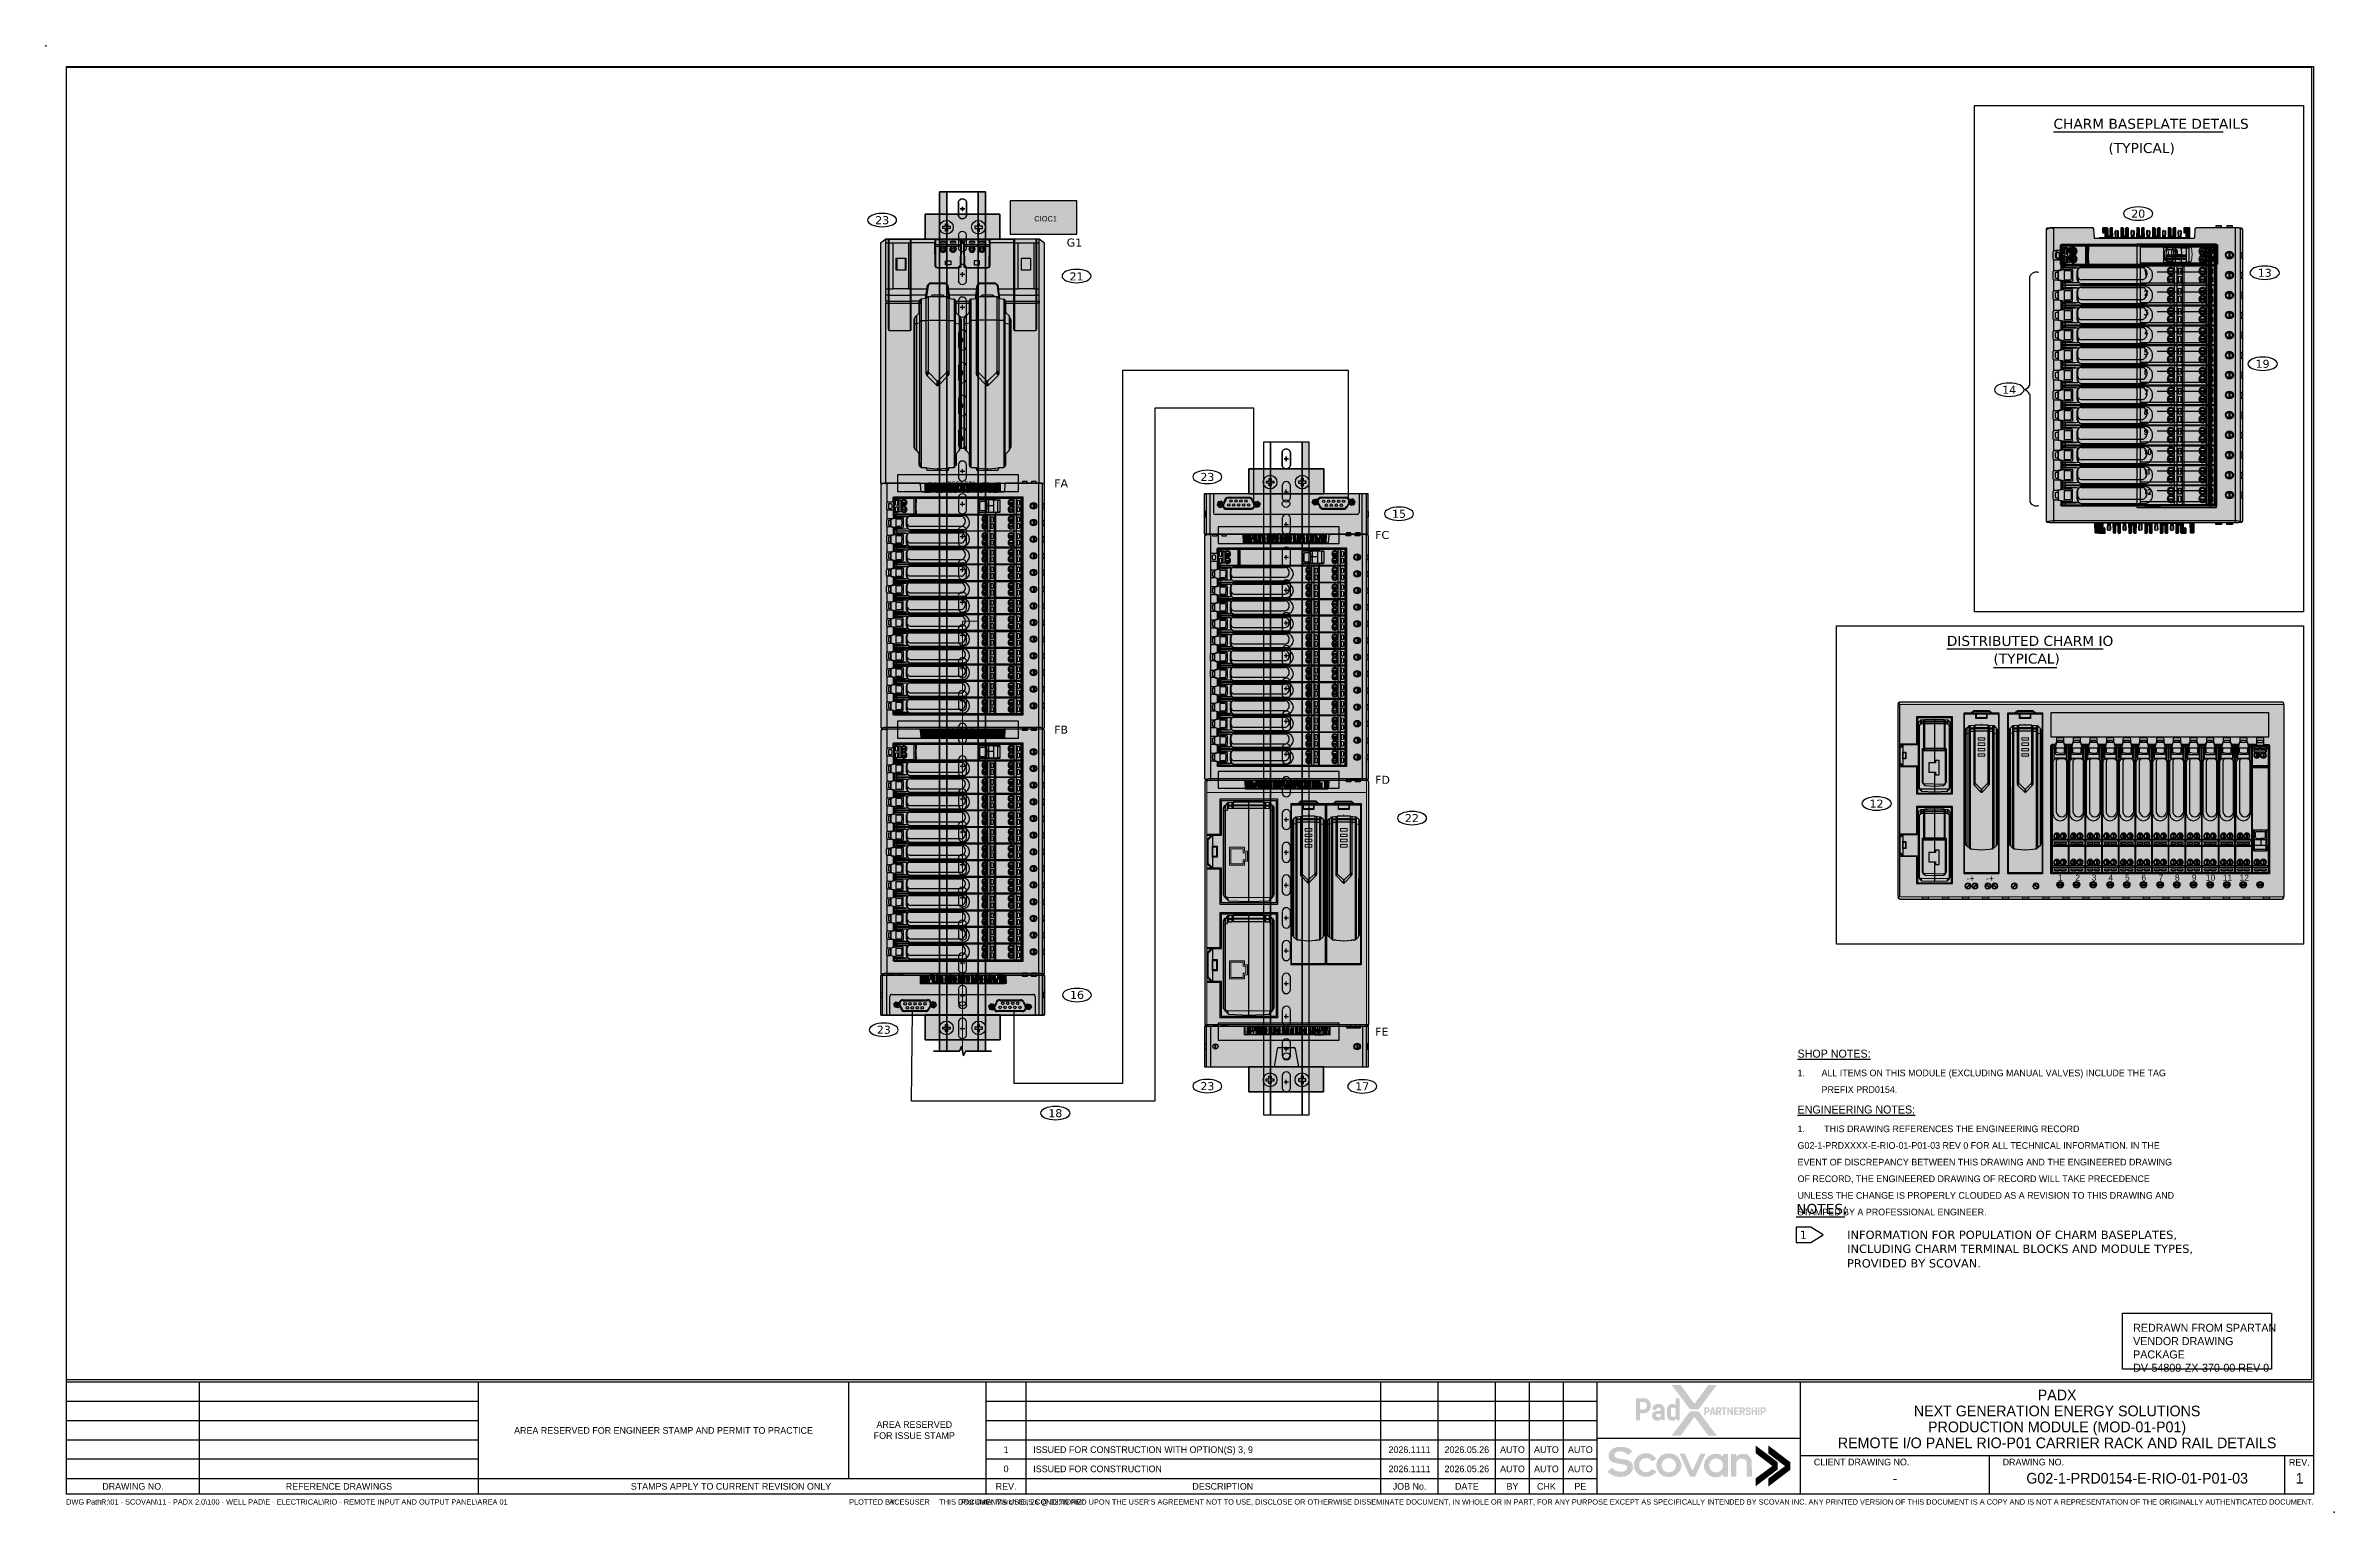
# Paper-space layout 'Layout1' of a CAD drawing. Extents: x -8 to 852, y -7 to 544.
# The model-space entities are those that its viewports show. They can reach past a viewport. Long polylines and large blocks are cut down to what shows.
import ezdxf
from ezdxf.enums import TextEntityAlignment as Align

# ---------------------------------------------------------------- set-up
doc = ezdxf.new("R2010")
doc.units = 0
doc.header["$LTSCALE"] = 10
doc.header["$MEASUREMENT"] = 0
doc.linetypes.add('DASHED', pattern=[0.75, 0.5, -0.25])
doc.layers.get('Defpoints').update_dxf_attribs({"color": 9})
for name, color, linetype in [('ENGINEERING NOTE', 2, 'Continuous'), ('G02-1-PRDXXXX-E-MRIO-01-P01-01$0$ANNOTATION', 7, 'Continuous'), ('G02-1-PRDXXXX-E-MRIO-01-P01-01$0$TITLE', 7, 'Continuous'), ('TEXT-2', 2, 'Continuous'), ('Title Block', 255, 'Continuous'), ('TITLE BLOCK-TEXT', 12, 'Continuous')]:
    doc.layers.add(name, color=color, linetype=linetype)
doc.layers.add('G02-1-PRDXXXX-E-MRIO-01-P01-01$0$View', color=251, linetype='Continuous', plot=False)
doc.layers.add('Vport', color=251, linetype='DASHED', plot=False)
doc.styles.add('G02-1-PRDXXXX-E-MRIO-01-P01-01$0$PDF Swiss721BT-BoldCondensed', font='arial.ttf')
doc.styles.add('G02-1-PRDXXXX-E-MRIO-01-P01-01$0$PDF Swiss721BT-Light', font='arial.ttf')
doc.styles.add('G02-1-PRDXXXX-E-MRIO-01-P01-01$0$PDF Verdana', font='verdana.ttf')
doc.styles.add('Scovan Elec', font='')
doc.styles.add('Scovan Standard', font='', dxfattribs={"height": 2.5})
doc.styles.get('Scovan Elec').set_extended_font_data('Franklin Gothic Medium Cond')
doc.styles.get('Scovan Standard').set_extended_font_data('Franklin Gothic Medium Cond')

psp = doc.layouts.get("Layout1")

# ---------------------------------------------------------------- texts
at = {"layer": 'ENGINEERING NOTE', "insert": (650, 146), "char_height": 2.5, "width": 144, "attachment_point": 1, "style": 'Scovan Elec'}
psp.add_mtext('\\pxsm1.5;{\\H1.2x;\\LENGINEERING NOTES:\\P\\pi-3,l3,s*,t3,36;}1.^ITHIS DRAWING REFERENCES THE ENGINEERING RECORD G02-1-PRDXXXX-E-RIO-01-P01-03 REV 0 FOR ALL TECHNICAL INFORMATION{\\H0.99999x;. IN THE EVENT OF DISCREPANCY BETWEEN THIS DRAWING AND THE ENGINEERED DRAWING OF RECORD, THE ENGINEERED DRAWING OF RECORD WILL TAKE PRECEDENCE UNLESS THE CHANGE IS PROPERLY CLOUDED AS A REVISION TO THIS DRAWING AND STAMPED BY A PROFESSIONAL ENGINEER.}', dxfattribs=at)
at = {"layer": 'TEXT-2', "char_height": 3, "attachment_point": 1, "style": 'Scovan Elec'}
for s, width, gutter_width, insert in [('\\pxsm1.5;{\\LSHOP NOTES:\\H0.83333x;\\l\\P\\pi-3,l3,s*,t3;1.^IALL ITEMS ON THIS MODULE (EXCLUDING MANUAL VALVES) INCLUDE THE TAG PREFIX PRD0154.}', 144, 12, (650, 167)), ('REDRAWN FROM SPARTAN VENDOR DRAWING PACKAGE DV-54809-ZX-370-00 REV 0', 57.7375, 12.5, (776, 64))]:
    psp.add_mtext_dynamic_manual_height_columns(s, width=width, gutter_width=gutter_width, heights=[0], dxfattribs=dict(at, insert=insert))

msp = doc.modelspace()

# ---------------------------------------------------------------- blocks, each defined once
blk = doc.blocks.new('SCOVAN-LOGO')
at = {"linetype": 'Continuous'}
h = blk.add_hatch(color=30, dxfattribs=at)
h.dxf.hatch_style = 1
edge = h.paths.add_edge_path()
edge.add_spline(control_points=[(-31.1, 6), (-30.1, 6.9), (-30.1, 6.9), (-31.3, 7.7)], knot_values=[0, 0, 0, 0, 1, 1, 1, 1], degree=3, periodic=0)
edge.add_spline(control_points=[(-31.3, 7.7), (-32.5, 8.5), (-33.7, 8.8), (-35.4, 8.8)], knot_values=[0, 0, 0, 0, 1, 1, 1, 1], degree=3, periodic=0)
edge.add_spline(control_points=[(-35.4, 8.8), (-37.4, 8.8), (-38.7, 8.4), (-39.8, 7.4)], knot_values=[0, 0, 0, 0, 1, 1, 1, 1], degree=3, periodic=0)
edge.add_spline(control_points=[(-39.8, 7.4), (-41.2, 6.2), (-41.4, 4), (-40.3, 2.7)], knot_values=[0, 0, 0, 0, 1, 1, 1, 1], degree=3, periodic=0)
edge.add_spline(control_points=[(-40.3, 2.7), (-39.6, 1.8), (-38.7, 1.5), (-34.8, 0.9)], knot_values=[0, 0, 0, 0, 1, 1, 1, 1], degree=3, periodic=0)
edge.add_spline(control_points=[(-34.8, 0.9), (-33, 0.6), (-32.3, 0), (-32.6, -0.9)], knot_values=[0, 0, 0, 0, 1, 1, 1, 1], degree=3, periodic=0)
edge.add_spline(control_points=[(-32.6, -0.9), (-32.9, -1.9), (-34, -2.5), (-35.5, -2.5)], knot_values=[0, 0, 0, 0, 1, 1, 1, 1], degree=3, periodic=0)
edge.add_spline(control_points=[(-35.5, -2.5), (-36.9, -2.5), (-38.1, -2), (-39.1, -1.1)], knot_values=[0, 0, 0, 0, 1, 1, 1, 1], degree=3, periodic=0)
edge.add_line((-39.1, -1.1), (-39.5, -0.7))
edge.add_line((-39.5, -0.7), (-40.5, -1.6))
edge.add_line((-40.5, -1.6), (-41.4, -2.5))
edge.add_line((-41.4, -2.5), (-41, -2.9))
edge.add_spline(control_points=[(-41, -2.9), (-40.2, -3.6), (-38.9, -4.3), (-37.9, -4.6)], knot_values=[0, 0, 0, 0, 1, 1, 1, 1], degree=3, periodic=0)
edge.add_spline(control_points=[(-37.9, -4.6), (-36.8, -4.9), (-35, -4.9), (-33.8, -4.7)], knot_values=[0, 0, 0, 0, 1, 1, 1, 1], degree=3, periodic=0)
edge.add_spline(control_points=[(-33.8, -4.7), (-32.3, -4.3), (-31, -3.4), (-30.4, -2.3)], knot_values=[0, 0, 0, 0, 1, 1, 1, 1], degree=3, periodic=0)
edge.add_spline(control_points=[(-30.4, -2.3), (-29.5, -0.6), (-29.9, 1.4), (-31.3, 2.3)], knot_values=[0, 0, 0, 0, 1, 1, 1, 1], degree=3, periodic=0)
edge.add_spline(control_points=[(-31.3, 2.3), (-32, 2.8), (-33, 3.1), (-34.8, 3.3)], knot_values=[0, 0, 0, 0, 1, 1, 1, 1], degree=3, periodic=0)
edge.add_spline(control_points=[(-34.8, 3.3), (-36.9, 3.6), (-37.3, 3.7), (-37.8, 4.1)], knot_values=[0, 0, 0, 0, 1, 1, 1, 1], degree=3, periodic=0)
edge.add_spline(control_points=[(-37.8, 4.1), (-38.6, 4.6), (-38.5, 5.7), (-37.6, 6.3)], knot_values=[0, 0, 0, 0, 1, 1, 1, 1], degree=3, periodic=0)
edge.add_spline(control_points=[(-37.6, 6.3), (-36.3, 7.1), (-34.1, 6.8), (-32.6, 5.6)], knot_values=[0, 0, 0, 0, 1, 1, 1, 1], degree=3, periodic=0)
edge.add_spline(control_points=[(-32.6, 5.6), (-32.4, 5.4), (-32.1, 5.2), (-32.1, 5.2)], knot_values=[0, 0, 0, 0, 1, 1, 1, 1], degree=3, periodic=0)
edge.add_spline(control_points=[(-32.1, 5.2), (-32, 5.2), (-31.6, 5.6), (-31.1, 6)], knot_values=[0, 0, 0, 0, 1, 1, 1, 1], degree=3, periodic=0)
edge = h.paths.add_edge_path()
edge.add_spline(control_points=[(-26.3, 2.6), (-25.8, 3.3), (-25.1, 3.6), (-24.1, 3.7)], knot_values=[0, 0, 0, 0, 1, 1, 1, 1], degree=3, periodic=0)
edge.add_spline(control_points=[(-24.1, 3.7), (-23.1, 3.7), (-22.5, 3.5), (-21.8, 2.8)], knot_values=[0, 0, 0, 0, 1, 1, 1, 1], degree=3, periodic=0)
edge.add_spline(control_points=[(-21.8, 2.8), (-21.5, 2.5), (-21.2, 2.3), (-21.2, 2.3)], knot_values=[0, 0, 0, 0, 1, 1, 1, 1], degree=3, periodic=0)
edge.add_spline(control_points=[(-21.2, 2.3), (-21.1, 2.3), (-20.7, 2.5), (-20.2, 2.8)], knot_values=[0, 0, 0, 0, 1, 1, 1, 1], degree=3, periodic=0)
edge.add_spline(control_points=[(-20.2, 2.8), (-19.5, 3.3), (-19.3, 3.4), (-19.4, 3.6)], knot_values=[0, 0, 0, 0, 1, 1, 1, 1], degree=3, periodic=0)
edge.add_spline(control_points=[(-19.4, 3.6), (-19.7, 4), (-20.9, 5), (-21.6, 5.4)], knot_values=[0, 0, 0, 0, 1, 1, 1, 1], degree=3, periodic=0)
edge.add_spline(control_points=[(-21.6, 5.4), (-23.1, 6.1), (-25.4, 6), (-26.8, 5.1)], knot_values=[0, 0, 0, 0, 1, 1, 1, 1], degree=3, periodic=0)
edge.add_spline(control_points=[(-26.8, 5.1), (-27.6, 4.7), (-28.6, 3.7), (-28.9, 3)], knot_values=[0, 0, 0, 0, 1, 1, 1, 1], degree=3, periodic=0)
edge.add_spline(control_points=[(-28.9, 3), (-30, 0.9), (-29.6, -1.6), (-27.9, -3.3)], knot_values=[0, 0, 0, 0, 1, 1, 1, 1], degree=3, periodic=0)
edge.add_spline(control_points=[(-27.9, -3.3), (-27.3, -3.9), (-26.3, -4.5), (-25.5, -4.7)], knot_values=[0, 0, 0, 0, 1, 1, 1, 1], degree=3, periodic=0)
edge.add_spline(control_points=[(-25.5, -4.7), (-25.3, -4.8), (-24.5, -4.8), (-23.8, -4.8)], knot_values=[0, 0, 0, 0, 1, 1, 1, 1], degree=3, periodic=0)
edge.add_spline(control_points=[(-23.8, -4.8), (-22.5, -4.8), (-22.4, -4.8), (-21.5, -4.3)], knot_values=[0, 0, 0, 0, 1, 1, 1, 1], degree=3, periodic=0)
edge.add_spline(control_points=[(-21.5, -4.3), (-20.7, -3.9), (-19.3, -2.8), (-19.3, -2.5)], knot_values=[0, 0, 0, 0, 1, 1, 1, 1], degree=3, periodic=0)
edge.add_spline(control_points=[(-19.3, -2.5), (-19.3, -2.4), (-19.7, -2.1), (-20.3, -1.8)], knot_values=[0, 0, 0, 0, 1, 1, 1, 1], degree=3, periodic=0)
edge.add_line((-20.3, -1.8), (-21.2, -1.3))
edge.add_line((-21.2, -1.3), (-21.7, -1.8))
edge.add_spline(control_points=[(-21.7, -1.8), (-22.6, -2.7), (-24, -3), (-25.2, -2.5)], knot_values=[0, 0, 0, 0, 1, 1, 1, 1], degree=3, periodic=0)
edge.add_spline(control_points=[(-25.2, -2.5), (-27.2, -1.6), (-27.8, 0.9), (-26.3, 2.6)], knot_values=[0, 0, 0, 0, 1, 1, 1, 1], degree=3, periodic=0)
edge = h.paths.add_edge_path()
edge.add_spline(control_points=[(-9.5, 4.1), (-10.6, 5.3), (-11.9, 5.8), (-13.7, 5.8)], knot_values=[0, 0, 0, 0, 1, 1, 1, 1], degree=3, periodic=0)
edge.add_spline(control_points=[(-13.7, 5.8), (-15.5, 5.8), (-16.8, 5.3), (-17.9, 4.1)], knot_values=[0, 0, 0, 0, 1, 1, 1, 1], degree=3, periodic=0)
edge.add_spline(control_points=[(-17.9, 4.1), (-19.1, 2.7), (-19.6, 0.9), (-19.1, -0.9)], knot_values=[0, 0, 0, 0, 1, 1, 1, 1], degree=3, periodic=0)
edge.add_spline(control_points=[(-19.1, -0.9), (-18.9, -1.8), (-18.5, -2.4), (-17.8, -3.2)], knot_values=[0, 0, 0, 0, 1, 1, 1, 1], degree=3, periodic=0)
edge.add_spline(control_points=[(-17.8, -3.2), (-17.1, -3.9), (-16.5, -4.3), (-15.5, -4.6)], knot_values=[0, 0, 0, 0, 1, 1, 1, 1], degree=3, periodic=0)
edge.add_spline(control_points=[(-15.5, -4.6), (-14.1, -5.1), (-11.9, -4.9), (-10.6, -4.1)], knot_values=[0, 0, 0, 0, 1, 1, 1, 1], degree=3, periodic=0)
edge.add_spline(control_points=[(-10.6, -4.1), (-10, -3.7), (-9, -2.7), (-8.6, -2)], knot_values=[0, 0, 0, 0, 1, 1, 1, 1], degree=3, periodic=0)
edge.add_spline(control_points=[(-8.6, -2), (-7.6, 0), (-7.9, 2.4), (-9.5, 4.1)], knot_values=[0, 0, 0, 0, 1, 1, 1, 1], degree=3, periodic=0)
edge = h.paths.add_edge_path(flags=16)
edge.add_spline(control_points=[(-16.2, -1.6), (-17.6, 0), (-16.9, 2.8), (-14.8, 3.5)], knot_values=[0, 0, 0, 0, 1, 1, 1, 1], degree=3, periodic=0)
edge.add_spline(control_points=[(-14.8, 3.5), (-13.2, 4), (-11.5, 3.4), (-10.8, 2)], knot_values=[0, 0, 0, 0, 1, 1, 1, 1], degree=3, periodic=0)
edge.add_spline(control_points=[(-10.8, 2), (-10, 0.3), (-10.6, -1.8), (-12.3, -2.5)], knot_values=[0, 0, 0, 0, 1, 1, 1, 1], degree=3, periodic=0)
edge.add_spline(control_points=[(-12.3, -2.5), (-13.7, -3.1), (-15.2, -2.8), (-16.2, -1.6)], knot_values=[0, 0, 0, 0, 1, 1, 1, 1], degree=3, periodic=0)
edge = h.paths.add_edge_path()
edge.add_spline(control_points=[(-4.6, 1.6), (-5.5, 3.7), (-6.3, 5.5), (-6.4, 5.6)], knot_values=[0, 0, 0, 0, 1, 1, 1, 1], degree=3, periodic=0)
edge.add_spline(control_points=[(-6.4, 5.6), (-6.4, 5.7), (-6.8, 5.7), (-7.6, 5.7)], knot_values=[0, 0, 0, 0, 1, 1, 1, 1], degree=3, periodic=0)
edge.add_line((-7.6, 5.7), (-8.7, 5.6))
edge.add_line((-8.7, 5.6), (-6.4, 0.5))
edge.add_line((-6.4, 0.5), (-6.4, 0.5))
edge.add_line((-6.4, 0.5), (-4.1, -4.7))
edge.add_line((-4.1, -4.7), (-2.9, -4.7))
edge.add_line((-2.9, -4.7), (-1.7, -4.7))
edge.add_line((-1.7, -4.7), (0.3, -0.4))
edge.add_spline(control_points=[(0.3, -0.4), (1.3, 2), (2.4, 4.4), (2.6, 4.8)], knot_values=[0, 0, 0, 0, 1, 1, 1, 1], degree=3, periodic=0)
edge.add_line((2.6, 4.8), (3, 5.7))
edge.add_line((3, 5.7), (1.8, 5.7))
edge.add_line((1.8, 5.7), (0.6, 5.6))
edge.add_line((0.6, 5.6), (-1, 2.1))
edge.add_spline(control_points=[(-1, 2.1), (-1.9, 0.1), (-2.7, -1.6), (-2.7, -1.8)], knot_values=[0, 0, 0, 0, 1, 1, 1, 1], degree=3, periodic=0)
edge.add_spline(control_points=[(-2.7, -1.8), (-2.9, -2.1), (-3, -2), (-4.6, 1.6)], knot_values=[0, 0, 0, 0, 1, 1, 1, 1], degree=3, periodic=0)
edge = h.paths.add_edge_path()
edge.add_line((13.2, 5.5), (12.1, 5.5))
edge.add_line((12.1, 5.5), (10.9, 5.5))
edge.add_line((10.9, 5.5), (10.9, 4.9))
edge.add_line((10.9, 4.9), (10.9, 4.2))
edge.add_line((10.9, 4.2), (10.5, 4.7))
edge.add_spline(control_points=[(10.5, 4.7), (9.6, 5.6), (7.9, 5.9), (6.3, 5.5)], knot_values=[0, 0, 0, 0, 1, 1, 1, 1], degree=3, periodic=0)
edge.add_spline(control_points=[(6.3, 5.5), (3.6, 4.8), (1.8, 1.9), (2.4, -0.9)], knot_values=[0, 0, 0, 0, 1, 1, 1, 1], degree=3, periodic=0)
edge.add_spline(control_points=[(2.4, -0.9), (2.9, -2.9), (4.6, -4.6), (6.6, -5)], knot_values=[0, 0, 0, 0, 1, 1, 1, 1], degree=3, periodic=0)
edge.add_spline(control_points=[(6.6, -5), (7.5, -5.1), (7.6, -5.1), (8.4, -5)], knot_values=[0, 0, 0, 0, 1, 1, 1, 1], degree=3, periodic=0)
edge.add_spline(control_points=[(8.4, -5), (9.2, -4.8), (10, -4.4), (10.6, -3.9)], knot_values=[0, 0, 0, 0, 1, 1, 1, 1], degree=3, periodic=0)
edge.add_line((10.6, -3.9), (10.9, -3.6))
edge.add_line((10.9, -3.6), (10.9, -4.2))
edge.add_line((10.9, -4.2), (10.9, -4.7))
edge.add_line((10.9, -4.7), (12.1, -4.7))
edge.add_line((12.1, -4.7), (13.2, -4.7))
edge.add_line((13.2, -4.7), (13.2, 0.4))
edge.add_line((13.2, 0.4), (13.2, 5.5))
edge = h.paths.add_edge_path(flags=16)
edge.add_spline(control_points=[(5.1, 1.9), (6.1, 3.8), (8.7, 4.1), (10.1, 2.5)], knot_values=[0, 0, 0, 0, 1, 1, 1, 1], degree=3, periodic=0)
edge.add_spline(control_points=[(10.1, 2.5), (10.8, 1.8), (11, 1.2), (10.9, 0.2)], knot_values=[0, 0, 0, 0, 1, 1, 1, 1], degree=3, periodic=0)
edge.add_spline(control_points=[(10.9, 0.2), (10.8, -1.1), (10.2, -2.1), (9.1, -2.6)], knot_values=[0, 0, 0, 0, 1, 1, 1, 1], degree=3, periodic=0)
edge.add_spline(control_points=[(9.1, -2.6), (6.3, -3.8), (3.6, -0.8), (5.1, 1.9)], knot_values=[0, 0, 0, 0, 1, 1, 1, 1], degree=3, periodic=0)
edge = h.paths.add_edge_path()
edge.add_spline(control_points=[(17.2, 2.2), (17.6, 3), (18.4, 3.5), (19.5, 3.4)], knot_values=[0, 0, 0, 0, 1, 1, 1, 1], degree=3, periodic=0)
edge.add_spline(control_points=[(19.5, 3.4), (20.1, 3.4), (20.9, 3.1), (21.2, 2.8)], knot_values=[0, 0, 0, 0, 1, 1, 1, 1], degree=3, periodic=0)
edge.add_spline(control_points=[(21.2, 2.8), (21.7, 2.2), (21.7, 1.8), (21.7, -1.6)], knot_values=[0, 0, 0, 0, 1, 1, 1, 1], degree=3, periodic=0)
edge.add_line((21.7, -1.6), (21.7, -4.7))
edge.add_line((21.7, -4.7), (22.9, -4.7))
edge.add_line((22.9, -4.7), (24, -4.7))
edge.add_line((24, -4.7), (24, -1))
edge.add_line((24, -1), (23.9, 2.7))
edge.add_line((23.9, 2.7), (23.6, 3.4))
edge.add_spline(control_points=[(23.6, 3.4), (23.2, 4.2), (22.5, 5), (21.7, 5.4)], knot_values=[0, 0, 0, 0, 1, 1, 1, 1], degree=3, periodic=0)
edge.add_spline(control_points=[(21.7, 5.4), (21.2, 5.6), (20.9, 5.6), (20, 5.6)], knot_values=[0, 0, 0, 0, 1, 1, 1, 1], degree=3, periodic=0)
edge.add_spline(control_points=[(20, 5.6), (18.8, 5.6), (18.1, 5.4), (17.3, 4.7)], knot_values=[0, 0, 0, 0, 1, 1, 1, 1], degree=3, periodic=0)
edge.add_line((17.3, 4.7), (16.9, 4.2))
edge.add_line((16.9, 4.2), (16.9, 4.9))
edge.add_line((16.9, 4.9), (16.9, 5.5))
edge.add_line((16.9, 5.5), (15.8, 5.5))
edge.add_line((15.8, 5.5), (14.6, 5.5))
edge.add_line((14.6, 5.5), (14.6, 0.4))
edge.add_line((14.6, 0.4), (14.6, 0.4))
edge.add_line((14.6, 0.4), (14.6, -4.7))
edge.add_line((14.6, -4.7), (15.7, -4.7))
edge.add_line((15.7, -4.7), (16.9, -4.7))
edge.add_line((16.9, -4.7), (16.9, -1.6))
edge.add_spline(control_points=[(16.9, -1.6), (16.9, 1.4), (17, 1.6), (17.2, 2.2)], knot_values=[0, 0, 0, 0, 1, 1, 1, 1], degree=3, periodic=0)
h = blk.add_hatch(color=89, dxfattribs=at)
h.dxf.hatch_style = 1
h.paths.add_polyline_path([(25.7, 5.9), (29.5, 3), (33.3, 0.1), (35.7, 1.9), (25.7, 9.4)])
h = blk.add_hatch(color=85, dxfattribs=at)
h.dxf.hatch_style = 1
h.paths.add_polyline_path([(29.5, -2.7), (25.7, -5.5), (25.7, -9.1), (35.7, -1.5), (35.7, 0.2), (35.7, 1.9)])
h = blk.add_hatch(color=89, dxfattribs=at)
h.dxf.hatch_style = 1
h.paths.add_polyline_path([(31.5, 5.8), (35.3, 2.9), (39.1, 0), (41.5, 1.8), (31.5, 9.4)])
h = blk.add_hatch(color=85, dxfattribs=at)
h.dxf.hatch_style = 1
h.paths.add_polyline_path([(35.3, -2.7), (31.5, -5.6), (31.5, -9.2), (41.5, -1.6), (41.5, 0.1), (41.5, 1.8)])
blk = doc.blocks.new('TB-CLOGO')
at = {"linetype": 'Continuous'}
h = blk.add_hatch(color=249, dxfattribs=at)
h.dxf.hatch_style = 1
edge = h.paths.add_edge_path()
edge.add_spline(control_points=[(-0.17, -0.33), (-1.73, -2.48), (-1.72, -2.48), (-1.72, -2.48)], knot_values=[0, 0, 0, 0, 1, 1, 1, 1], degree=3, periodic=0)
edge.add_spline(control_points=[(-1.72, -2.48), (-1.71, -2.48), (-0.52, -4.07), (0.93, -6.01)], knot_values=[0, 0, 0, 0, 1, 1, 1, 1], degree=3, periodic=0)
edge.add_line((0.93, -6.01), (3.55, -9.55))
edge.add_line((3.55, -9.55), (5.14, -9.55))
edge.add_line((5.14, -9.55), (6.72, -9.55))
edge.add_line((6.72, -9.55), (6.31, -9.01))
edge.add_spline(control_points=[(6.31, -9.01), (6.09, -8.71), (4.54, -6.63), (2.87, -4.4)], knot_values=[0, 0, 0, 0, 1, 1, 1, 1], degree=3, periodic=0)
edge.add_line((2.87, -4.4), (-0.17, -0.33))
edge = h.paths.add_edge_path()
edge.add_line((-1.71, 2.42), (-4.3, 5.97))
edge.add_line((-4.3, 5.97), (-6.88, 9.52))
edge.add_line((-6.88, 9.52), (-8.57, 9.52))
edge.add_spline(control_points=[(-8.57, 9.52), (-9.61, 9.52), (-10.25, 9.51), (-10.24, 9.5)], knot_values=[0, 0, 0, 0, 1, 1, 1, 1], degree=3, periodic=0)
edge.add_spline(control_points=[(-10.24, 9.5), (-10.24, 9.48), (-8.67, 7.41), (-6.76, 4.89)], knot_values=[0, 0, 0, 0, 1, 1, 1, 1], degree=3, periodic=0)
edge.add_line((-6.76, 4.89), (-3.29, 0.3))
edge.add_line((-3.29, 0.3), (-1.73, 0.3))
edge.add_line((-1.73, 0.3), (-0.18, 0.3))
edge.add_line((-0.18, 0.3), (-1.71, 2.42))
edge = h.paths.add_edge_path()
edge.add_spline(control_points=[(-18.22, 2.74), (-18.41, 3.42), (-18.83, 3.95), (-19.43, 4.26)], knot_values=[0, 0, 0, 0, 1, 1, 1, 1], degree=3, periodic=0)
edge.add_spline(control_points=[(-19.43, 4.26), (-19.65, 4.37), (-19.84, 4.44), (-20.1, 4.49)], knot_values=[0, 0, 0, 0, 1, 1, 1, 1], degree=3, periodic=0)
edge.add_spline(control_points=[(-20.1, 4.49), (-20.25, 4.52), (-20.51, 4.53), (-21.97, 4.54)], knot_values=[0, 0, 0, 0, 1, 1, 1, 1], degree=3, periodic=0)
edge.add_line((-21.97, 4.54), (-23.68, 4.55))
edge.add_line((-23.68, 4.55), (-23.68, 0.37))
edge.add_line((-23.68, 0.37), (-23.68, -3.8))
edge.add_line((-23.68, -3.8), (-22.93, -3.8))
edge.add_line((-22.93, -3.8), (-22.17, -3.8))
edge.add_line((-22.17, -3.8), (-22.17, -2.44))
edge.add_line((-22.17, -2.44), (-22.17, -1.09))
edge.add_line((-22.17, -1.09), (-21.32, -1.09))
edge.add_spline(control_points=[(-21.32, -1.09), (-20.42, -1.09), (-20.18, -1.07), (-19.87, -0.98)], knot_values=[0, 0, 0, 0, 1, 1, 1, 1], degree=3, periodic=0)
edge.add_spline(control_points=[(-19.87, -0.98), (-19.05, -0.74), (-18.45, -0.13), (-18.22, 0.72)], knot_values=[0, 0, 0, 0, 1, 1, 1, 1], degree=3, periodic=0)
edge.add_spline(control_points=[(-18.22, 0.72), (-18.17, 0.9), (-18.17, 0.94), (-18.17, 1.73)], knot_values=[0, 0, 0, 0, 1, 1, 1, 1], degree=3, periodic=0)
edge.add_spline(control_points=[(-18.17, 1.73), (-18.17, 2.51), (-18.17, 2.56), (-18.22, 2.74)], knot_values=[0, 0, 0, 0, 1, 1, 1, 1], degree=3, periodic=0)
edge = h.paths.add_edge_path(flags=16)
edge.add_line((-22.17, 3.09), (-21.28, 3.08))
edge.add_spline(control_points=[(-21.28, 3.08), (-20.4, 3.07), (-20.38, 3.07), (-20.25, 3.02)], knot_values=[0, 0, 0, 0, 1, 1, 1, 1], degree=3, periodic=0)
edge.add_spline(control_points=[(-20.25, 3.02), (-19.98, 2.91), (-19.74, 2.62), (-19.69, 2.31)], knot_values=[0, 0, 0, 0, 1, 1, 1, 1], degree=3, periodic=0)
edge.add_spline(control_points=[(-19.69, 2.31), (-19.66, 2.15), (-19.66, 1.3), (-19.69, 1.14)], knot_values=[0, 0, 0, 0, 1, 1, 1, 1], degree=3, periodic=0)
edge.add_spline(control_points=[(-19.69, 1.14), (-19.74, 0.83), (-19.93, 0.59), (-20.21, 0.46)], knot_values=[0, 0, 0, 0, 1, 1, 1, 1], degree=3, periodic=0)
edge.add_line((-20.21, 0.46), (-20.36, 0.38))
edge.add_line((-20.36, 0.38), (-21.27, 0.38))
edge.add_line((-21.27, 0.38), (-22.17, 0.37))
edge.add_line((-22.17, 0.37), (-22.17, 1.73))
edge.add_line((-22.17, 1.73), (-22.17, 3.09))
edge = h.paths.add_edge_path()
edge.add_spline(control_points=[(-12.89, 0.54), (-13, 1.42), (-13.6, 2.1), (-14.48, 2.32)], knot_values=[0, 0, 0, 0, 1, 1, 1, 1], degree=3, periodic=0)
edge.add_spline(control_points=[(-14.48, 2.32), (-14.9, 2.43), (-15.58, 2.42), (-16, 2.31)], knot_values=[0, 0, 0, 0, 1, 1, 1, 1], degree=3, periodic=0)
edge.add_spline(control_points=[(-16, 2.31), (-16.75, 2.1), (-17.33, 1.49), (-17.49, 0.73)], knot_values=[0, 0, 0, 0, 1, 1, 1, 1], degree=3, periodic=0)
edge.add_spline(control_points=[(-17.49, 0.73), (-17.52, 0.59), (-17.54, 0.24), (-17.51, 0.24)], knot_values=[0, 0, 0, 0, 1, 1, 1, 1], degree=3, periodic=0)
edge.add_spline(control_points=[(-17.51, 0.24), (-17.51, 0.24), (-17.2, 0.21), (-16.81, 0.17)], knot_values=[0, 0, 0, 0, 1, 1, 1, 1], degree=3, periodic=0)
edge.add_spline(control_points=[(-16.81, 0.17), (-16.43, 0.13), (-16.1, 0.1), (-16.08, 0.1)], knot_values=[0, 0, 0, 0, 1, 1, 1, 1], degree=3, periodic=0)
edge.add_spline(control_points=[(-16.08, 0.1), (-16.04, 0.1), (-16.04, 0.12), (-16.04, 0.28)], knot_values=[0, 0, 0, 0, 1, 1, 1, 1], degree=3, periodic=0)
edge.add_spline(control_points=[(-16.04, 0.28), (-16.04, 0.39), (-16.03, 0.5), (-16.01, 0.54)], knot_values=[0, 0, 0, 0, 1, 1, 1, 1], degree=3, periodic=0)
edge.add_spline(control_points=[(-16.01, 0.54), (-15.96, 0.66), (-15.82, 0.8), (-15.69, 0.87)], knot_values=[0, 0, 0, 0, 1, 1, 1, 1], degree=3, periodic=0)
edge.add_spline(control_points=[(-15.69, 0.87), (-15.58, 0.92), (-15.54, 0.93), (-15.26, 0.94)], knot_values=[0, 0, 0, 0, 1, 1, 1, 1], degree=3, periodic=0)
edge.add_spline(control_points=[(-15.26, 0.94), (-14.86, 0.95), (-14.74, 0.92), (-14.57, 0.76)], knot_values=[0, 0, 0, 0, 1, 1, 1, 1], degree=3, periodic=0)
edge.add_spline(control_points=[(-14.57, 0.76), (-14.39, 0.59), (-14.37, 0.52), (-14.36, 0.08)], knot_values=[0, 0, 0, 0, 1, 1, 1, 1], degree=3, periodic=0)
edge.add_line((-14.36, 0.08), (-14.35, -0.28))
edge.add_line((-14.35, -0.28), (-15.2, -0.29))
edge.add_spline(control_points=[(-15.2, -0.29), (-16.03, -0.3), (-16.06, -0.3), (-16.27, -0.36)], knot_values=[0, 0, 0, 0, 1, 1, 1, 1], degree=3, periodic=0)
edge.add_spline(control_points=[(-16.27, -0.36), (-16.84, -0.52), (-17.21, -0.8), (-17.42, -1.23)], knot_values=[0, 0, 0, 0, 1, 1, 1, 1], degree=3, periodic=0)
edge.add_spline(control_points=[(-17.42, -1.23), (-17.55, -1.5), (-17.59, -1.71), (-17.59, -2.09)], knot_values=[0, 0, 0, 0, 1, 1, 1, 1], degree=3, periodic=0)
edge.add_spline(control_points=[(-17.59, -2.09), (-17.59, -2.53), (-17.52, -2.81), (-17.35, -3.1)], knot_values=[0, 0, 0, 0, 1, 1, 1, 1], degree=3, periodic=0)
edge.add_spline(control_points=[(-17.35, -3.1), (-17.11, -3.48), (-16.65, -3.78), (-16.11, -3.88)], knot_values=[0, 0, 0, 0, 1, 1, 1, 1], degree=3, periodic=0)
edge.add_spline(control_points=[(-16.11, -3.88), (-15.86, -3.93), (-15.24, -3.91), (-15.02, -3.85)], knot_values=[0, 0, 0, 0, 1, 1, 1, 1], degree=3, periodic=0)
edge.add_spline(control_points=[(-15.02, -3.85), (-14.64, -3.74), (-14.35, -3.58), (-14.12, -3.32)], knot_values=[0, 0, 0, 0, 1, 1, 1, 1], degree=3, periodic=0)
edge.add_line((-14.12, -3.32), (-13.97, -3.17))
edge.add_line((-13.97, -3.17), (-13.77, -3.48))
edge.add_line((-13.77, -3.48), (-13.57, -3.8))
edge.add_line((-13.57, -3.8), (-13.22, -3.8))
edge.add_line((-13.22, -3.8), (-12.87, -3.8))
edge.add_line((-12.87, -3.8), (-12.87, -1.73))
edge.add_spline(control_points=[(-12.87, -1.73), (-12.87, -0.37), (-12.88, 0.41), (-12.89, 0.54)], knot_values=[0, 0, 0, 0, 1, 1, 1, 1], degree=3, periodic=0)
edge = h.paths.add_edge_path(flags=16)
edge.add_spline(control_points=[(-15.77, -1.44), (-15.67, -1.4), (-15.62, -1.39), (-15, -1.39)], knot_values=[0, 0, 0, 0, 1, 1, 1, 1], degree=3, periodic=0)
edge.add_line((-15, -1.39), (-14.35, -1.38))
edge.add_line((-14.35, -1.38), (-14.36, -1.74))
edge.add_spline(control_points=[(-14.36, -1.74), (-14.36, -2.09), (-14.37, -2.11), (-14.43, -2.23)], knot_values=[0, 0, 0, 0, 1, 1, 1, 1], degree=3, periodic=0)
edge.add_spline(control_points=[(-14.43, -2.23), (-14.51, -2.37), (-14.66, -2.49), (-14.8, -2.52)], knot_values=[0, 0, 0, 0, 1, 1, 1, 1], degree=3, periodic=0)
edge.add_spline(control_points=[(-14.8, -2.52), (-14.89, -2.54), (-15.52, -2.55), (-15.65, -2.53)], knot_values=[0, 0, 0, 0, 1, 1, 1, 1], degree=3, periodic=0)
edge.add_spline(control_points=[(-15.65, -2.53), (-15.77, -2.51), (-15.95, -2.38), (-16.03, -2.26)], knot_values=[0, 0, 0, 0, 1, 1, 1, 1], degree=3, periodic=0)
edge.add_spline(control_points=[(-16.03, -2.26), (-16.09, -2.16), (-16.1, -2.13), (-16.1, -1.97)], knot_values=[0, 0, 0, 0, 1, 1, 1, 1], degree=3, periodic=0)
edge.add_spline(control_points=[(-16.1, -1.97), (-16.1, -1.76), (-16.07, -1.69), (-15.94, -1.56)], knot_values=[0, 0, 0, 0, 1, 1, 1, 1], degree=3, periodic=0)
edge.add_spline(control_points=[(-15.94, -1.56), (-15.9, -1.52), (-15.82, -1.47), (-15.77, -1.44)], knot_values=[0, 0, 0, 0, 1, 1, 1, 1], degree=3, periodic=0)
edge = h.paths.add_edge_path()
edge.add_line((-7.29, 0.37), (-7.29, 4.53))
edge.add_line((-7.29, 4.53), (-8.03, 4.54))
edge.add_line((-8.03, 4.54), (-8.76, 4.55))
edge.add_line((-8.76, 4.55), (-8.77, 3.27))
edge.add_line((-8.77, 3.27), (-8.78, 1.99))
edge.add_line((-8.78, 1.99), (-8.86, 2.05))
edge.add_spline(control_points=[(-8.86, 2.05), (-8.99, 2.15), (-9.29, 2.29), (-9.47, 2.34)], knot_values=[0, 0, 0, 0, 1, 1, 1, 1], degree=3, periodic=0)
edge.add_spline(control_points=[(-9.47, 2.34), (-9.71, 2.4), (-9.97, 2.41), (-10.25, 2.38)], knot_values=[0, 0, 0, 0, 1, 1, 1, 1], degree=3, periodic=0)
edge.add_spline(control_points=[(-10.25, 2.38), (-11.19, 2.27), (-11.75, 1.76), (-11.96, 0.84)], knot_values=[0, 0, 0, 0, 1, 1, 1, 1], degree=3, periodic=0)
edge.add_spline(control_points=[(-11.96, 0.84), (-12.01, 0.65), (-12.01, 0.54), (-12.02, -0.59)], knot_values=[0, 0, 0, 0, 1, 1, 1, 1], degree=3, periodic=0)
edge.add_spline(control_points=[(-12.02, -0.59), (-12.03, -1.38), (-12.02, -1.89), (-12, -2.04)], knot_values=[0, 0, 0, 0, 1, 1, 1, 1], degree=3, periodic=0)
edge.add_spline(control_points=[(-12, -2.04), (-11.9, -3.09), (-11.36, -3.71), (-10.44, -3.88)], knot_values=[0, 0, 0, 0, 1, 1, 1, 1], degree=3, periodic=0)
edge.add_spline(control_points=[(-10.44, -3.88), (-10.19, -3.92), (-9.76, -3.92), (-9.54, -3.88)], knot_values=[0, 0, 0, 0, 1, 1, 1, 1], degree=3, periodic=0)
edge.add_spline(control_points=[(-9.54, -3.88), (-9.18, -3.8), (-8.85, -3.62), (-8.58, -3.32)], knot_values=[0, 0, 0, 0, 1, 1, 1, 1], degree=3, periodic=0)
edge.add_line((-8.58, -3.32), (-8.41, -3.14))
edge.add_line((-8.41, -3.14), (-8.19, -3.47))
edge.add_line((-8.19, -3.47), (-7.98, -3.8))
edge.add_line((-7.98, -3.8), (-7.63, -3.8))
edge.add_line((-7.63, -3.8), (-7.28, -3.8))
edge.add_line((-7.28, -3.8), (-7.29, 0.37))
edge = h.paths.add_edge_path(flags=16)
edge.add_line((-10.53, 0.43), (-10.48, 0.55))
edge.add_spline(control_points=[(-10.48, 0.55), (-10.41, 0.7), (-10.24, 0.86), (-10.09, 0.91)], knot_values=[0, 0, 0, 0, 1, 1, 1, 1], degree=3, periodic=0)
edge.add_spline(control_points=[(-10.09, 0.91), (-9.99, 0.94), (-9.9, 0.95), (-9.6, 0.94)], knot_values=[0, 0, 0, 0, 1, 1, 1, 1], degree=3, periodic=0)
edge.add_spline(control_points=[(-9.6, 0.94), (-9.18, 0.93), (-9.12, 0.91), (-8.95, 0.73)], knot_values=[0, 0, 0, 0, 1, 1, 1, 1], degree=3, periodic=0)
edge.add_spline(control_points=[(-8.95, 0.73), (-8.77, 0.53), (-8.78, 0.6), (-8.78, -0.76)], knot_values=[0, 0, 0, 0, 1, 1, 1, 1], degree=3, periodic=0)
edge.add_line((-8.78, -0.76), (-8.78, -1.96))
edge.add_line((-8.78, -1.96), (-8.84, -2.09))
edge.add_spline(control_points=[(-8.84, -2.09), (-8.91, -2.24), (-9.02, -2.35), (-9.17, -2.42)], knot_values=[0, 0, 0, 0, 1, 1, 1, 1], degree=3, periodic=0)
edge.add_spline(control_points=[(-9.17, -2.42), (-9.26, -2.46), (-9.33, -2.47), (-9.61, -2.47)], knot_values=[0, 0, 0, 0, 1, 1, 1, 1], degree=3, periodic=0)
edge.add_spline(control_points=[(-9.61, -2.47), (-10.08, -2.48), (-10.26, -2.42), (-10.42, -2.17)], knot_values=[0, 0, 0, 0, 1, 1, 1, 1], degree=3, periodic=0)
edge.add_spline(control_points=[(-10.42, -2.17), (-10.54, -2), (-10.55, -1.93), (-10.54, -0.7)], knot_values=[0, 0, 0, 0, 1, 1, 1, 1], degree=3, periodic=0)
edge.add_line((-10.54, -0.7), (-10.53, 0.43))
edge = h.paths.add_edge_path()
edge.add_spline(control_points=[(4.02, 0.03), (4.05, 0.57), (3.86, 0.93), (3.47, 1.08)], knot_values=[0, 0, 0, 0, 1, 1, 1, 1], degree=3, periodic=0)
edge.add_spline(control_points=[(3.47, 1.08), (3.35, 1.12), (3.3, 1.13), (2.7, 1.13)], knot_values=[0, 0, 0, 0, 1, 1, 1, 1], degree=3, periodic=0)
edge.add_line((2.7, 1.13), (2.07, 1.13))
edge.add_line((2.07, 1.13), (2.07, -0.35))
edge.add_line((2.07, -0.35), (2.07, -1.82))
edge.add_line((2.07, -1.82), (2.33, -1.81))
edge.add_line((2.33, -1.81), (2.6, -1.81))
edge.add_line((2.6, -1.81), (2.61, -1.33))
edge.add_line((2.61, -1.33), (2.61, -0.86))
edge.add_line((2.61, -0.86), (2.98, -0.85))
edge.add_spline(control_points=[(2.98, -0.85), (3.45, -0.84), (3.56, -0.81), (3.77, -0.6)], knot_values=[0, 0, 0, 0, 1, 1, 1, 1], degree=3, periodic=0)
edge.add_spline(control_points=[(3.77, -0.6), (3.94, -0.42), (4, -0.28), (4.02, 0.03)], knot_values=[0, 0, 0, 0, 1, 1, 1, 1], degree=3, periodic=0)
edge = h.paths.add_edge_path(flags=16)
edge.add_spline(control_points=[(3.46, 0.16), (3.46, -0.15), (3.43, -0.23), (3.29, -0.3)], knot_values=[0, 0, 0, 0, 1, 1, 1, 1], degree=3, periodic=0)
edge.add_spline(control_points=[(3.29, -0.3), (3.23, -0.33), (3.14, -0.33), (2.91, -0.33)], knot_values=[0, 0, 0, 0, 1, 1, 1, 1], degree=3, periodic=0)
edge.add_line((2.91, -0.33), (2.61, -0.33))
edge.add_line((2.61, -0.33), (2.61, 0.13))
edge.add_line((2.61, 0.13), (2.61, 0.6))
edge.add_line((2.61, 0.6), (2.95, 0.6))
edge.add_line((2.95, 0.6), (3.28, 0.6))
edge.add_line((3.28, 0.6), (3.37, 0.51))
edge.add_line((3.37, 0.51), (3.46, 0.42))
edge.add_line((3.46, 0.42), (3.46, 0.16))
edge = h.paths.add_edge_path()
edge.add_line((5.54, 1.11), (5.17, 1.12))
edge.add_line((5.17, 1.12), (4.8, 1.13))
edge.add_line((4.8, 1.13), (4.78, 1.03))
edge.add_spline(control_points=[(4.78, 1.03), (4.76, 0.98), (4.58, 0.33), (4.38, -0.41)], knot_values=[0, 0, 0, 0, 1, 1, 1, 1], degree=3, periodic=0)
edge.add_spline(control_points=[(4.38, -0.41), (4.17, -1.15), (4, -1.77), (4, -1.78)], knot_values=[0, 0, 0, 0, 1, 1, 1, 1], degree=3, periodic=0)
edge.add_spline(control_points=[(4, -1.78), (4, -1.81), (4.05, -1.82), (4.29, -1.81)], knot_values=[0, 0, 0, 0, 1, 1, 1, 1], degree=3, periodic=0)
edge.add_line((4.29, -1.81), (4.58, -1.81))
edge.add_line((4.58, -1.81), (4.63, -1.63))
edge.add_spline(control_points=[(4.63, -1.63), (4.65, -1.54), (4.68, -1.41), (4.7, -1.34)], knot_values=[0, 0, 0, 0, 1, 1, 1, 1], degree=3, periodic=0)
edge.add_line((4.7, -1.34), (4.74, -1.22))
edge.add_line((4.74, -1.22), (5.18, -1.22))
edge.add_line((5.18, -1.22), (5.62, -1.22))
edge.add_line((5.62, -1.22), (5.69, -1.52))
edge.add_line((5.69, -1.52), (5.77, -1.82))
edge.add_line((5.77, -1.82), (6.06, -1.82))
edge.add_spline(control_points=[(6.06, -1.82), (6.22, -1.82), (6.35, -1.81), (6.35, -1.8)], knot_values=[0, 0, 0, 0, 1, 1, 1, 1], degree=3, periodic=0)
edge.add_spline(control_points=[(6.35, -1.8), (6.35, -1.79), (6.17, -1.13), (5.95, -0.33)], knot_values=[0, 0, 0, 0, 1, 1, 1, 1], degree=3, periodic=0)
edge.add_line((5.95, -0.33), (5.54, 1.11))
edge = h.paths.add_edge_path(flags=16)
edge.add_spline(control_points=[(5.01, -0.14), (5.09, 0.16), (5.16, 0.42), (5.17, 0.44)], knot_values=[0, 0, 0, 0, 1, 1, 1, 1], degree=3, periodic=0)
edge.add_spline(control_points=[(5.17, 0.44), (5.18, 0.46), (5.49, -0.69), (5.49, -0.75)], knot_values=[0, 0, 0, 0, 1, 1, 1, 1], degree=3, periodic=0)
edge.add_spline(control_points=[(5.49, -0.75), (5.49, -0.76), (5.34, -0.77), (5.17, -0.77)], knot_values=[0, 0, 0, 0, 1, 1, 1, 1], degree=3, periodic=0)
edge.add_spline(control_points=[(5.17, -0.77), (4.87, -0.77), (4.85, -0.76), (4.86, -0.73)], knot_values=[0, 0, 0, 0, 1, 1, 1, 1], degree=3, periodic=0)
edge.add_spline(control_points=[(4.86, -0.73), (4.86, -0.71), (4.93, -0.44), (5.01, -0.14)], knot_values=[0, 0, 0, 0, 1, 1, 1, 1], degree=3, periodic=0)
edge = h.paths.add_edge_path()
edge.add_spline(control_points=[(8.33, -0.25), (8.39, -0.12), (8.39, -0.1), (8.39, 0.2)], knot_values=[0, 0, 0, 0, 1, 1, 1, 1], degree=3, periodic=0)
edge.add_spline(control_points=[(8.39, 0.2), (8.39, 0.5), (8.39, 0.53), (8.33, 0.65)], knot_values=[0, 0, 0, 0, 1, 1, 1, 1], degree=3, periodic=0)
edge.add_spline(control_points=[(8.33, 0.65), (8.26, 0.82), (8.11, 0.96), (7.94, 1.05)], knot_values=[0, 0, 0, 0, 1, 1, 1, 1], degree=3, periodic=0)
edge.add_line((7.94, 1.05), (7.8, 1.11))
edge.add_line((7.8, 1.11), (7.12, 1.12))
edge.add_line((7.12, 1.12), (6.44, 1.13))
edge.add_line((6.44, 1.13), (6.44, -0.33))
edge.add_spline(control_points=[(6.44, -0.33), (6.44, -1.13), (6.45, -1.79), (6.46, -1.8)], knot_values=[0, 0, 0, 0, 1, 1, 1, 1], degree=3, periodic=0)
edge.add_spline(control_points=[(6.46, -1.8), (6.47, -1.81), (6.59, -1.82), (6.73, -1.82)], knot_values=[0, 0, 0, 0, 1, 1, 1, 1], degree=3, periodic=0)
edge.add_line((6.73, -1.82), (6.99, -1.82))
edge.add_line((6.99, -1.82), (6.99, -1.27))
edge.add_line((6.99, -1.27), (6.99, -0.72))
edge.add_line((6.99, -0.72), (7.16, -0.72))
edge.add_line((7.16, -0.72), (7.32, -0.72))
edge.add_line((7.32, -0.72), (7.6, -1.27))
edge.add_line((7.6, -1.27), (7.88, -1.82))
edge.add_line((7.88, -1.82), (8.18, -1.82))
edge.add_spline(control_points=[(8.18, -1.82), (8.34, -1.82), (8.47, -1.81), (8.47, -1.8)], knot_values=[0, 0, 0, 0, 1, 1, 1, 1], degree=3, periodic=0)
edge.add_spline(control_points=[(8.47, -1.8), (8.47, -1.79), (8.34, -1.53), (8.18, -1.23)], knot_values=[0, 0, 0, 0, 1, 1, 1, 1], degree=3, periodic=0)
edge.add_line((8.18, -1.23), (7.89, -0.67))
edge.add_line((7.89, -0.67), (7.98, -0.62))
edge.add_spline(control_points=[(7.98, -0.62), (8.1, -0.56), (8.26, -0.4), (8.33, -0.25)], knot_values=[0, 0, 0, 0, 1, 1, 1, 1], degree=3, periodic=0)
edge = h.paths.add_edge_path(flags=16)
edge.add_line((6.99, -0.2), (6.99, 0.2))
edge.add_line((6.99, 0.2), (6.99, 0.6))
edge.add_line((6.99, 0.6), (7.33, 0.6))
edge.add_spline(control_points=[(7.33, 0.6), (7.64, 0.6), (7.68, 0.6), (7.73, 0.55)], knot_values=[0, 0, 0, 0, 1, 1, 1, 1], degree=3, periodic=0)
edge.add_spline(control_points=[(7.73, 0.55), (7.83, 0.48), (7.86, 0.39), (7.86, 0.2)], knot_values=[0, 0, 0, 0, 1, 1, 1, 1], degree=3, periodic=0)
edge.add_spline(control_points=[(7.86, 0.2), (7.86, 0), (7.82, -0.09), (7.71, -0.15)], knot_values=[0, 0, 0, 0, 1, 1, 1, 1], degree=3, periodic=0)
edge.add_spline(control_points=[(7.71, -0.15), (7.65, -0.19), (7.6, -0.2), (7.32, -0.2)], knot_values=[0, 0, 0, 0, 1, 1, 1, 1], degree=3, periodic=0)
edge.add_line((7.32, -0.2), (6.99, -0.2))
edge = h.paths.add_edge_path()
edge.add_line((9.73, 0.6), (10.08, 0.61))
edge.add_line((10.08, 0.61), (10.42, 0.61))
edge.add_line((10.42, 0.61), (10.43, 0.87))
edge.add_line((10.43, 0.87), (10.44, 1.13))
edge.add_line((10.44, 1.13), (9.47, 1.13))
edge.add_line((9.47, 1.13), (8.5, 1.13))
edge.add_line((8.5, 1.13), (8.5, 0.87))
edge.add_line((8.5, 0.87), (8.51, 0.61))
edge.add_line((8.51, 0.61), (8.84, 0.61))
edge.add_line((8.84, 0.61), (9.18, 0.6))
edge.add_line((9.18, 0.6), (9.18, -0.59))
edge.add_spline(control_points=[(9.18, -0.59), (9.18, -1.25), (9.19, -1.79), (9.2, -1.8)], knot_values=[0, 0, 0, 0, 1, 1, 1, 1], degree=3, periodic=0)
edge.add_spline(control_points=[(9.2, -1.8), (9.2, -1.81), (9.33, -1.82), (9.47, -1.82)], knot_values=[0, 0, 0, 0, 1, 1, 1, 1], degree=3, periodic=0)
edge.add_line((9.47, -1.82), (9.73, -1.82))
edge.add_line((9.73, -1.82), (9.73, -0.61))
edge.add_line((9.73, -0.61), (9.73, 0.6))
h.paths.add_polyline_path([(11.1, 1.11), (10.86, 1.12), (10.62, 1.13), (10.62, -0.35), (10.62, -1.82), (10.89, -1.81), (11.15, -1.81), (11.16, -0.88), (11.18, 0.05), (11.73, -0.88), (12.28, -1.81), (12.52, -1.81), (12.76, -1.82), (12.76, -0.35), (12.76, 1.13), (12.49, 1.13), (12.21, 1.13), (12.21, 0.2), (12.2, -0.73), (11.65, 0.19)])
h.paths.add_polyline_path([(13.74, 0.6), (14.41, 0.6), (15.09, 0.6), (15.09, 0.86), (15.09, 1.13), (14.14, 1.13), (13.19, 1.13), (13.19, -0.35), (13.19, -1.82), (14.14, -1.82), (15.09, -1.82), (15.09, -1.55), (15.09, -1.29), (14.41, -1.29), (13.74, -1.29), (13.74, -0.95), (13.74, -0.61), (14.28, -0.6), (14.82, -0.6), (14.83, -0.34), (14.84, -0.08), (14.29, -0.08), (13.74, -0.08), (13.74, 0.26)])
edge = h.paths.add_edge_path()
edge.add_spline(control_points=[(17.21, -0.2), (17.26, -0.09), (17.26, -0.03), (17.26, 0.2)], knot_values=[0, 0, 0, 0, 1, 1, 1, 1], degree=3, periodic=0)
edge.add_spline(control_points=[(17.26, 0.2), (17.26, 0.43), (17.26, 0.5), (17.21, 0.61)], knot_values=[0, 0, 0, 0, 1, 1, 1, 1], degree=3, periodic=0)
edge.add_spline(control_points=[(17.21, 0.61), (17.14, 0.79), (16.99, 0.95), (16.8, 1.04)], knot_values=[0, 0, 0, 0, 1, 1, 1, 1], degree=3, periodic=0)
edge.add_line((16.8, 1.04), (16.65, 1.11))
edge.add_line((16.65, 1.11), (15.98, 1.12))
edge.add_line((15.98, 1.12), (15.31, 1.13))
edge.add_line((15.31, 1.13), (15.31, -0.34))
edge.add_line((15.31, -0.34), (15.31, -1.82))
edge.add_line((15.31, -1.82), (15.59, -1.82))
edge.add_line((15.59, -1.82), (15.86, -1.82))
edge.add_line((15.86, -1.82), (15.86, -1.27))
edge.add_line((15.86, -1.27), (15.86, -0.72))
edge.add_line((15.86, -0.72), (16.03, -0.73))
edge.add_line((16.03, -0.73), (16.19, -0.73))
edge.add_line((16.19, -0.73), (16.46, -1.27))
edge.add_line((16.46, -1.27), (16.74, -1.82))
edge.add_line((16.74, -1.82), (17.04, -1.82))
edge.add_line((17.04, -1.82), (17.35, -1.82))
edge.add_line((17.35, -1.82), (17.31, -1.74))
edge.add_spline(control_points=[(17.31, -1.74), (17.29, -1.7), (17.15, -1.44), (17.01, -1.17)], knot_values=[0, 0, 0, 0, 1, 1, 1, 1], degree=3, periodic=0)
edge.add_spline(control_points=[(17.01, -1.17), (16.86, -0.9), (16.75, -0.67), (16.75, -0.67)], knot_values=[0, 0, 0, 0, 1, 1, 1, 1], degree=3, periodic=0)
edge.add_spline(control_points=[(16.75, -0.67), (16.76, -0.66), (16.81, -0.63), (16.87, -0.6)], knot_values=[0, 0, 0, 0, 1, 1, 1, 1], degree=3, periodic=0)
edge.add_spline(control_points=[(16.87, -0.6), (17.01, -0.52), (17.15, -0.36), (17.21, -0.2)], knot_values=[0, 0, 0, 0, 1, 1, 1, 1], degree=3, periodic=0)
edge = h.paths.add_edge_path(flags=16)
edge.add_line((15.86, 0.2), (15.86, 0.6))
edge.add_line((15.86, 0.6), (16.18, 0.6))
edge.add_spline(control_points=[(16.18, 0.6), (16.55, 0.6), (16.61, 0.58), (16.68, 0.43)], knot_values=[0, 0, 0, 0, 1, 1, 1, 1], degree=3, periodic=0)
edge.add_spline(control_points=[(16.68, 0.43), (16.74, 0.32), (16.74, 0.11), (16.7, 0)], knot_values=[0, 0, 0, 0, 1, 1, 1, 1], degree=3, periodic=0)
edge.add_spline(control_points=[(16.7, 0), (16.68, -0.04), (16.63, -0.1), (16.59, -0.14)], knot_values=[0, 0, 0, 0, 1, 1, 1, 1], degree=3, periodic=0)
edge.add_spline(control_points=[(16.59, -0.14), (16.52, -0.2), (16.52, -0.2), (16.19, -0.2)], knot_values=[0, 0, 0, 0, 1, 1, 1, 1], degree=3, periodic=0)
edge.add_line((16.19, -0.2), (15.86, -0.2))
edge.add_line((15.86, -0.2), (15.86, 0.2))
edge = h.paths.add_edge_path()
edge.add_spline(control_points=[(18.66, -0.11), (18.22, 0.02), (18.1, 0.1), (18.1, 0.3)], knot_values=[0, 0, 0, 0, 1, 1, 1, 1], degree=3, periodic=0)
edge.add_spline(control_points=[(18.1, 0.3), (18.1, 0.43), (18.15, 0.55), (18.24, 0.6)], knot_values=[0, 0, 0, 0, 1, 1, 1, 1], degree=3, periodic=0)
edge.add_spline(control_points=[(18.24, 0.6), (18.3, 0.64), (18.36, 0.65), (18.49, 0.65)], knot_values=[0, 0, 0, 0, 1, 1, 1, 1], degree=3, periodic=0)
edge.add_spline(control_points=[(18.49, 0.65), (18.65, 0.65), (18.67, 0.64), (18.74, 0.58)], knot_values=[0, 0, 0, 0, 1, 1, 1, 1], degree=3, periodic=0)
edge.add_spline(control_points=[(18.74, 0.58), (18.83, 0.51), (18.87, 0.4), (18.87, 0.27)], knot_values=[0, 0, 0, 0, 1, 1, 1, 1], degree=3, periodic=0)
edge.add_line((18.87, 0.27), (18.87, 0.16))
edge.add_line((18.87, 0.16), (19.03, 0.18))
edge.add_spline(control_points=[(19.03, 0.18), (19.11, 0.19), (19.24, 0.2), (19.3, 0.21)], knot_values=[0, 0, 0, 0, 1, 1, 1, 1], degree=3, periodic=0)
edge.add_line((19.3, 0.21), (19.43, 0.22))
edge.add_line((19.43, 0.22), (19.41, 0.37))
edge.add_spline(control_points=[(19.41, 0.37), (19.39, 0.7), (19.22, 0.95), (18.95, 1.08)], knot_values=[0, 0, 0, 0, 1, 1, 1, 1], degree=3, periodic=0)
edge.add_spline(control_points=[(18.95, 1.08), (18.8, 1.16), (18.79, 1.16), (18.49, 1.16)], knot_values=[0, 0, 0, 0, 1, 1, 1, 1], degree=3, periodic=0)
edge.add_spline(control_points=[(18.49, 1.16), (18.2, 1.16), (18.17, 1.16), (18.04, 1.1)], knot_values=[0, 0, 0, 0, 1, 1, 1, 1], degree=3, periodic=0)
edge.add_spline(control_points=[(18.04, 1.1), (17.86, 1.01), (17.71, 0.86), (17.63, 0.68)], knot_values=[0, 0, 0, 0, 1, 1, 1, 1], degree=3, periodic=0)
edge.add_spline(control_points=[(17.63, 0.68), (17.54, 0.5), (17.53, 0.22), (17.58, 0.02)], knot_values=[0, 0, 0, 0, 1, 1, 1, 1], degree=3, periodic=0)
edge.add_spline(control_points=[(17.58, 0.02), (17.68, -0.31), (17.87, -0.45), (18.43, -0.59)], knot_values=[0, 0, 0, 0, 1, 1, 1, 1], degree=3, periodic=0)
edge.add_spline(control_points=[(18.43, -0.59), (18.64, -0.64), (18.75, -0.69), (18.83, -0.78)], knot_values=[0, 0, 0, 0, 1, 1, 1, 1], degree=3, periodic=0)
edge.add_spline(control_points=[(18.83, -0.78), (18.87, -0.83), (18.88, -0.86), (18.88, -0.98)], knot_values=[0, 0, 0, 0, 1, 1, 1, 1], degree=3, periodic=0)
edge.add_spline(control_points=[(18.88, -0.98), (18.88, -1.13), (18.84, -1.21), (18.74, -1.28)], knot_values=[0, 0, 0, 0, 1, 1, 1, 1], degree=3, periodic=0)
edge.add_spline(control_points=[(18.74, -1.28), (18.65, -1.34), (18.32, -1.34), (18.23, -1.29)], knot_values=[0, 0, 0, 0, 1, 1, 1, 1], degree=3, periodic=0)
edge.add_spline(control_points=[(18.23, -1.29), (18.13, -1.22), (18.09, -1.14), (18.08, -0.99)], knot_values=[0, 0, 0, 0, 1, 1, 1, 1], degree=3, periodic=0)
edge.add_spline(control_points=[(18.08, -0.99), (18.07, -0.91), (18.05, -0.85), (18.04, -0.85)], knot_values=[0, 0, 0, 0, 1, 1, 1, 1], degree=3, periodic=0)
edge.add_spline(control_points=[(18.04, -0.85), (18.03, -0.85), (17.91, -0.86), (17.77, -0.87)], knot_values=[0, 0, 0, 0, 1, 1, 1, 1], degree=3, periodic=0)
edge.add_line((17.77, -0.87), (17.53, -0.89))
edge.add_line((17.53, -0.89), (17.53, -1))
edge.add_spline(control_points=[(17.53, -1), (17.53, -1.4), (17.77, -1.72), (18.17, -1.83)], knot_values=[0, 0, 0, 0, 1, 1, 1, 1], degree=3, periodic=0)
edge.add_spline(control_points=[(18.17, -1.83), (18.35, -1.88), (18.73, -1.86), (18.9, -1.79)], knot_values=[0, 0, 0, 0, 1, 1, 1, 1], degree=3, periodic=0)
edge.add_spline(control_points=[(18.9, -1.79), (19.08, -1.73), (19.26, -1.56), (19.36, -1.36)], knot_values=[0, 0, 0, 0, 1, 1, 1, 1], degree=3, periodic=0)
edge.add_spline(control_points=[(19.36, -1.36), (19.43, -1.22), (19.43, -1.2), (19.43, -0.97)], knot_values=[0, 0, 0, 0, 1, 1, 1, 1], degree=3, periodic=0)
edge.add_spline(control_points=[(19.43, -0.97), (19.43, -0.76), (19.42, -0.72), (19.36, -0.59)], knot_values=[0, 0, 0, 0, 1, 1, 1, 1], degree=3, periodic=0)
edge.add_spline(control_points=[(19.36, -0.59), (19.25, -0.35), (19.06, -0.22), (18.66, -0.11)], knot_values=[0, 0, 0, 0, 1, 1, 1, 1], degree=3, periodic=0)
edge = h.paths.add_edge_path()
edge.add_line((20.31, 0.52), (20.31, 1.13))
edge.add_line((20.31, 1.13), (20.04, 1.13))
edge.add_line((20.04, 1.13), (19.76, 1.13))
edge.add_line((19.76, 1.13), (19.76, -0.33))
edge.add_spline(control_points=[(19.76, -0.33), (19.76, -1.13), (19.77, -1.79), (19.78, -1.8)], knot_values=[0, 0, 0, 0, 1, 1, 1, 1], degree=3, periodic=0)
edge.add_spline(control_points=[(19.78, -1.8), (19.79, -1.81), (19.91, -1.82), (20.05, -1.82)], knot_values=[0, 0, 0, 0, 1, 1, 1, 1], degree=3, periodic=0)
edge.add_line((20.05, -1.82), (20.31, -1.82))
edge.add_line((20.31, -1.82), (20.31, -1.21))
edge.add_line((20.31, -1.21), (20.31, -0.61))
edge.add_line((20.31, -0.61), (20.75, -0.61))
edge.add_line((20.75, -0.61), (21.2, -0.61))
edge.add_line((21.2, -0.61), (21.2, -1.21))
edge.add_line((21.2, -1.21), (21.2, -1.82))
edge.add_line((21.2, -1.82), (21.47, -1.82))
edge.add_line((21.47, -1.82), (21.75, -1.82))
edge.add_line((21.75, -1.82), (21.75, -0.35))
edge.add_line((21.75, -0.35), (21.75, 1.13))
edge.add_line((21.75, 1.13), (21.47, 1.13))
edge.add_line((21.47, 1.13), (21.2, 1.13))
edge.add_line((21.2, 1.13), (21.2, 0.52))
edge.add_line((21.2, 0.52), (21.2, -0.08))
edge.add_line((21.2, -0.08), (20.75, -0.08))
edge.add_line((20.75, -0.08), (20.31, -0.08))
edge.add_line((20.31, -0.08), (20.31, 0.52))
h.paths.add_polyline_path([(22.73, 1.13), (22.45, 1.13), (22.18, 1.13), (22.18, -0.35), (22.18, -1.82), (22.45, -1.82), (22.73, -1.82), (22.73, -0.35)])
edge = h.paths.add_edge_path()
edge.add_spline(control_points=[(24.98, -0.48), (25.1, -0.29), (25.13, -0.14), (25.12, 0.2)], knot_values=[0, 0, 0, 0, 1, 1, 1, 1], degree=3, periodic=0)
edge.add_spline(control_points=[(25.12, 0.2), (25.11, 0.46), (25.1, 0.51), (25.05, 0.63)], knot_values=[0, 0, 0, 0, 1, 1, 1, 1], degree=3, periodic=0)
edge.add_spline(control_points=[(25.05, 0.63), (24.97, 0.8), (24.82, 0.95), (24.65, 1.04)], knot_values=[0, 0, 0, 0, 1, 1, 1, 1], degree=3, periodic=0)
edge.add_line((24.65, 1.04), (24.52, 1.11))
edge.add_line((24.52, 1.11), (23.84, 1.12))
edge.add_line((23.84, 1.12), (23.16, 1.13))
edge.add_line((23.16, 1.13), (23.16, -0.34))
edge.add_line((23.16, -0.34), (23.16, -1.82))
edge.add_line((23.16, -1.82), (23.43, -1.82))
edge.add_line((23.43, -1.82), (23.71, -1.82))
edge.add_line((23.71, -1.82), (23.71, -1.34))
edge.add_line((23.71, -1.34), (23.71, -0.86))
edge.add_line((23.71, -0.86), (24.09, -0.85))
edge.add_spline(control_points=[(24.09, -0.85), (24.45, -0.85), (24.48, -0.84), (24.6, -0.78)], knot_values=[0, 0, 0, 0, 1, 1, 1, 1], degree=3, periodic=0)
edge.add_spline(control_points=[(24.6, -0.78), (24.78, -0.7), (24.9, -0.61), (24.98, -0.48)], knot_values=[0, 0, 0, 0, 1, 1, 1, 1], degree=3, periodic=0)
edge = h.paths.add_edge_path(flags=16)
edge.add_line((23.71, 0.13), (23.71, 0.6))
edge.add_line((23.71, 0.6), (24.03, 0.6))
edge.add_spline(control_points=[(24.03, 0.6), (24.31, 0.6), (24.37, 0.59), (24.43, 0.56)], knot_values=[0, 0, 0, 0, 1, 1, 1, 1], degree=3, periodic=0)
edge.add_spline(control_points=[(24.43, 0.56), (24.54, 0.49), (24.58, 0.38), (24.57, 0.11)], knot_values=[0, 0, 0, 0, 1, 1, 1, 1], degree=3, periodic=0)
edge.add_spline(control_points=[(24.57, 0.11), (24.56, -0.16), (24.53, -0.22), (24.39, -0.29)], knot_values=[0, 0, 0, 0, 1, 1, 1, 1], degree=3, periodic=0)
edge.add_spline(control_points=[(24.39, -0.29), (24.33, -0.33), (24.25, -0.33), (24.01, -0.33)], knot_values=[0, 0, 0, 0, 1, 1, 1, 1], degree=3, periodic=0)
edge.add_line((24.01, -0.33), (23.71, -0.33))
edge.add_line((23.71, -0.33), (23.71, 0.13))
h = blk.add_hatch(color=30, dxfattribs=at)
h.dxf.hatch_style = 1
edge = h.paths.add_edge_path()
edge.add_spline(control_points=[(1.16, 2.09), (1.89, 3.07), (3.44, 5.14), (4.61, 6.69)], knot_values=[0, 0, 0, 0, 1, 1, 1, 1], degree=3, periodic=0)
edge.add_line((4.61, 6.69), (6.72, 9.52))
edge.add_line((6.72, 9.52), (5.14, 9.52))
edge.add_line((5.14, 9.52), (3.56, 9.52))
edge.add_line((3.56, 9.52), (1.2, 6.34))
edge.add_spline(control_points=[(1.2, 6.34), (-0.1, 4.6), (-1.71, 2.42), (-1.71, 2.42)], knot_values=[0, 0, 0, 0, 1, 1, 1, 1], degree=3, periodic=0)
edge.add_line((-1.71, 2.42), (-0.18, 0.3))
edge.add_line((-0.18, 0.3), (1.16, 2.09))
edge = h.paths.add_edge_path()
edge.add_spline(control_points=[(-4.31, -6.01), (-2.89, -4.07), (-1.73, -2.48), (-0.17, -0.33)], knot_values=[0, 0, 0, 0, 1, 1, 1, 1], degree=3, periodic=0)
edge.add_line((-0.17, -0.33), (-1.73, -0.33))
edge.add_line((-1.73, -0.33), (-3.28, -0.33))
edge.add_line((-3.28, -0.33), (-6.76, -4.92))
edge.add_spline(control_points=[(-6.76, -4.92), (-8.67, -7.45), (-10.24, -9.52), (-10.24, -9.53)], knot_values=[0, 0, 0, 0, 1, 1, 1, 1], degree=3, periodic=0)
edge.add_spline(control_points=[(-10.24, -9.53), (-10.25, -9.54), (-9.49, -9.55), (-8.57, -9.55)], knot_values=[0, 0, 0, 0, 1, 1, 1, 1], degree=3, periodic=0)
edge.add_line((-8.57, -9.55), (-6.88, -9.55))
edge.add_line((-6.88, -9.55), (-4.31, -6.01))
blk = doc.blocks.new('PADX-TBD')
for p in [(-7.73, 544.1), (851.5, -6.78)]:
    blk.add_point(p)
at = {"layer": 'Defpoints', "color": 9}
blk.add_line((293.73, 5.9), (293.73, 42.04), dxfattribs=at)
at = {"layer": 'Title Block', "color": 255}
for p, q in [((0, 536.37), (843.77, 536.37)), ((0, 0), (0, 536.37)), ((843.77, 536.37), (843.77, 0)), ((843.77, 42.04), (0, 42.04)), ((154.7, 0), (154.7, 42.04)), ((345.33, 0), (345.33, 42.04)), ((574.82, 0), (574.82, 42.04)), ((651.13, 0), (651.13, 42)), ((0, 5.9), (574.82, 5.9)), ((843.77, 0), (0, 0))]:
    blk.add_line(p, q, dxfattribs=at)
at = {"layer": 'Title Block', "color": 9}
for p, q in [((154.7, 34.81), (0, 34.81)), ((50, 0), (50, 42.04)), ((574.82, 34.81), (345.33, 34.81)), ((360.35, 0), (360.35, 42.04)), ((493.57, 0), (493.57, 42.04)), ((515.08, 0), (515.08, 42.04)), ((536.59, 0), (536.59, 42.04)), ((549.33, 0), (549.33, 42.04)), ((562.08, 0), (562.08, 42.04)), ((154.7, 27.58), (0, 27.58)), ((574.82, 27.58), (345.33, 27.58)), ((154.7, 20.35), (0, 20.35)), ((574.82, 20.35), (345.33, 20.35)), ((574.82, 21), (651.13, 21)), ((154.7, 13.13), (0, 13.13)), ((574.82, 13.13), (345.33, 13.13)), ((651.13, 14.52), (843.77, 14.52)), ((722.01, 0), (722.01, 14.52)), ((833.01, 0), (833.01, 14.52))]:
    blk.add_line(p, q, dxfattribs=at)
blk.add_blockref('TB-CLOGO', (612.98, 31.52))
at = {"xscale": 0.8276400000000002, "yscale": 0.8276400000000002, "zscale": 0.8276400000000002}
blk.add_blockref('SCOVAN-LOGO', (612.98, 10.51), dxfattribs=at)
at = {"layer": 'Defpoints', "color": 9, "style": 'Scovan Standard'}
blk.add_text('AREA RESERVED FOR ENGINEER STAMP AND PERMIT TO PRACTICE', height=2.5, dxfattribs=at).set_placement((224.21, 23.95), align=Align.MIDDLE_CENTER)
at = {"layer": 'Defpoints', "color": 9, "insert": (336.43, 27.42), "char_height": 2.5, "attachment_point": 3, "style": 'Scovan Standard'}
blk.add_mtext_dynamic_manual_height_columns('\\pxqc;AREA RESERVED FOR ISSUE STAMP', width=36.1208, gutter_width=12.5, heights=[0], dxfattribs=at)
at = {"layer": 'TITLE BLOCK-TEXT', "color": 7, "linetype": 'Continuous', "style": 'Scovan Standard'}
for s, p in [('CLIENT DRAWING NO.', (656.13, 12.07)), ('DRAWING NO.', (727.01, 12.07))]:
    blk.add_text(s, height=2.5, dxfattribs=at).set_placement(p, align=Align.MIDDLE_LEFT)
blk.add_text('REV.', height=2.5, dxfattribs=at).set_placement((838.39, 11.99), align=Align.MIDDLE)
at = {"layer": 'TITLE BLOCK-TEXT', "color": 7, "style": 'Scovan Standard'}
for s, p in [('DRAWING NO.', (25, 2.95)), ('REFERENCE DRAWINGS', (102.35, 2.95)), ('REV.', (352.84, 2.95)), ('DESCRIPTION', (434.19, 2.95)), ('JOB No.', (504.32, 2.95)), ('DATE', (525.83, 2.95)), ('BY', (542.96, 2.95)), ('CHK', (555.71, 2.95)), ('PE', (568.45, 2.95))]:
    blk.add_text(s, height=2.5, dxfattribs=at).set_placement(p, align=Align.MIDDLE)
blk.add_text('STAMPS APPLY TO CURRENT REVISION ONLY ', height=2.5, dxfattribs=at).set_placement((250.01, 2.95), align=Align.MIDDLE_CENTER)
at = {"layer": 'TITLE BLOCK-TEXT', "color": 12, "style": 'Scovan Standard'}
for s, p in [('DWG Path:', (-0.06, -2.9)), ('PLOTTED BY:', (293.91, -2.9)), ('Plot Date:', (335.98, -2.9))]:
    blk.add_text(s, height=2, dxfattribs=at).set_placement(p, align=Align.MIDDLE_LEFT)
blk.add_text("THIS DOCUMENT'S USE IS CONDITIONED UPON THE USER'S AGREEMENT NOT TO USE, DISCLOSE OR OTHERWISE DISSEMINATE DOCUMENT, IN WHOLE OR IN PART, FOR ANY PURPOSE EXCEPT AS SPECIFICALLY INTENDED BY SCOVAN INC. ANY PRINTED VERSION OF THIS DOCUMENT IS A COPY AND IS NOT A REPRESENTATION OF THE ORIGINALLY AUTHENTICATED DOCUMENT.", height=2, dxfattribs=at).set_placement((843.77, -2.9), align=Align.MIDDLE_RIGHT)
at = {"layer": 'TITLE BLOCK-TEXT', "color": 12, "style": 'Scovan Standard', "flags": 8}
for tag, p in [('REF_5', (25, 38.42)), ('REV_5', (352.84, 38.42)), ('PROJECT5', (504.32, 38.42)), ('DATE5', (525.83, 38.42)), ('BY5', (542.96, 38.42)), ('CHK5', (555.71, 38.42)), ('PE5', (568.45, 38.42)), ('REF_4', (25, 31.19)), ('REV_4', (352.84, 31.19)), ('PROJECT4', (504.32, 31.19)), ('DATE4', (525.83, 31.19)), ('BY4', (542.96, 31.19)), ('CHK4', (555.71, 31.19)), ('PE4', (568.45, 31.19)), ('REF_3', (25, 23.97)), ('REF_2', (25, 16.74)), ('REV_3', (352.84, 23.97)), ('REV_2', (352.84, 16.74)), ('PROJECT3', (504.32, 23.97)), ('PROJECT2', (504.32, 16.74)), ('DATE3', (525.83, 23.97)), ('DATE2', (525.83, 16.74)), ('BY3', (542.96, 23.97)), ('BY2', (542.96, 16.74)), ('CHK3', (555.71, 23.97)), ('CHK2', (555.71, 16.74)), ('PE3', (568.45, 23.97)), ('PE2', (568.45, 16.74)), ('REF_1', (25, 9.51)), ('REV_1', (352.84, 9.51)), ('PROJECT1', (504.32, 9.51)), ('DATE1', (525.83, 9.51)), ('BY1', (542.96, 9.51)), ('CHK1', (555.71, 9.51)), ('PE1', (568.45, 9.51))]:
    blk.add_attdef(tag, text='', height=2.5, dxfattribs=at).set_placement(p, align=Align.MIDDLE_CENTER)
for tag, height, p in [('REF_5_DESC', 2.5, (52.27, 38.42)), ('REV_5_DESC', 2.5, (363.04, 38.42)), ('REF_4_DESC', 2.5, (52.27, 31.19)), ('REV_4_DESC', 2.5, (363.04, 31.19)), ('REF_3_DESC', 2.5, (52.27, 23.97)), ('REF_2_DESC', 2.5, (52.27, 16.74)), ('REV_3_DESC', 2.5, (363.04, 23.97)), ('REV_2_DESC', 2.5, (363.04, 16.74)), ('REF_1_DESC', 2.5, (52.27, 9.51)), ('REV_1_DESC', 2.5, (363.04, 9.51)), ('PATH', 2, (13, -2.9)), ('USER_PLOTTED', 2, (309, -2.9)), ('PLOT_DATE', 2, (348, -2.9))]:
    blk.add_attdef(tag, text='', height=height, dxfattribs=at).set_placement(p, align=Align.MIDDLE_LEFT)
at = {"layer": 'TITLE BLOCK-TEXT', "color": 12, "style": 'Scovan Standard'}
for tag, p in [('TITLE1', (747.45, 37.28)), ('TITLE2', (747.45, 25.28)), ('LSD', (747.45, 31.28)), ('TITLE3', (747.45, 19.28)), ('CLIENTDRAWINGNO', (686.57, 5.99)), ('RN', (838.5, 5.99))]:
    blk.add_attdef(tag, text='', height=4, dxfattribs=at).set_placement(p, align=Align.MIDDLE_CENTER)
at = {"layer": 'TITLE BLOCK-TEXT', "color": 210, "style": 'Scovan Standard', "flags": 8}
blk.add_attdef('DWGNO', text='', height=4, dxfattribs=at).set_placement((777.51, 5.99), align=Align.MIDDLE_CENTER)
blk = doc.blocks.new('G02-1-PRDXXXX-E-MRIO-01-P01-01$0$DV-54809-ZX-370-003')
at = {"layer": 'G02-1-PRDXXXX-E-MRIO-01-P01-01$0$ANNOTATION', "transparency": 33554559}
h = blk.add_hatch(color=256, dxfattribs=at)
h.paths.add_polyline_path([(1588.4, 981.2), (1587.1, 981.2), (1588.4, 981.2)], flags=0)
h.paths.add_polyline_path([(1588.4, 981.2), (1586.9, 981.2), (1588.4, 981.2)], flags=0)
h.paths.add_polyline_path([(1588.4, 981.2), (1586.9, 981.2), (1588.4, 981.2)], flags=0)
h = blk.add_hatch(color=256, dxfattribs=at)
h.paths.add_polyline_path([(1593.9, 984.7), (1593.7, 984.7), (1593.9, 984.7)], flags=0)
h.paths.add_polyline_path([(1593.9, 984.7), (1593.7, 984.7), (1593.9, 984.7)], flags=0)
h.paths.add_polyline_path([(1593.9, 984.7), (1593.5, 984.7), (1593.9, 984.7)], flags=0)
h.paths.add_polyline_path([(1593.9, 984.7), (1593.5, 984.7), (1593.9, 984.7)], flags=0)
h = blk.add_hatch(color=256, dxfattribs=at)
h.paths.add_polyline_path([(1594.9, 982.9), (1594.9, 982.9), (1594.9, 982.9)], flags=0)
h.paths.add_polyline_path([(1594.9, 982.9), (1594.9, 982.9), (1594.9, 982.9)], flags=0)
h.paths.add_polyline_path([(1594.9, 982.9), (1593.7, 982.9), (1594.9, 982.9)], flags=0)
h = blk.add_hatch(color=256, dxfattribs=at)
h.paths.add_polyline_path([(1595.2, 983.4), (1595.2, 983.4), (1595.2, 983.4)], flags=0)
h.paths.add_polyline_path([(1595.2, 983.4), (1595.2, 983.4), (1595.2, 983.4)], flags=0)
h.paths.add_polyline_path([(1595.2, 983.4), (1594, 983.4), (1595.2, 983.4)], flags=0)
h = blk.add_hatch(color=256, dxfattribs=at)
h.paths.add_polyline_path([(1595.6, 984.1), (1595.6, 984.1), (1595.6, 984.1)], flags=0)
h.paths.add_polyline_path([(1595.6, 984.1), (1595.6, 984.1), (1595.6, 984.1)], flags=0)
h.paths.add_polyline_path([(1595.6, 984.1), (1594.4, 984.1), (1595.6, 984.1)], flags=0)
h = blk.add_hatch(color=256, dxfattribs=at)
h.paths.add_polyline_path([(1595, 980.8), (1594.4, 980.8), (1595, 980.8)], flags=0)
h.paths.add_polyline_path([(1595, 980.8), (1594.4, 980.8), (1595, 980.8)], flags=0)
h.paths.add_polyline_path([(1595, 980.8), (1594.4, 980.8), (1595, 980.8)], flags=0)
h = blk.add_hatch(color=256, dxfattribs=at)
h.paths.add_polyline_path([(1595, 980.7), (1594.4, 980.7), (1595, 980.7)], flags=0)
h.paths.add_polyline_path([(1595, 980.7), (1594.4, 980.7), (1595, 980.7)], flags=0)
h.paths.add_polyline_path([(1595, 980.7), (1594.4, 980.7), (1595, 980.7)], flags=0)
h = blk.add_hatch(color=256, dxfattribs=at)
h.paths.add_polyline_path([(1595.9, 980.8), (1595.4, 980.8), (1595.9, 980.8)], flags=0)
h.paths.add_polyline_path([(1595.9, 980.8), (1595.4, 980.8), (1595.9, 980.8)], flags=0)
h.paths.add_polyline_path([(1595.9, 980.8), (1595.4, 980.8), (1595.9, 980.8)], flags=0)
h.paths.add_polyline_path([(1595.9, 980.8), (1595.4, 980.8), (1595.9, 980.8)], flags=0)
h = blk.add_hatch(color=256, dxfattribs=at)
h.paths.add_polyline_path([(1596.7, 980.3), (1595.6, 980.3), (1596.7, 980.3)], flags=0)
h.paths.add_polyline_path([(1596.7, 980.3), (1595.6, 980.3), (1596.7, 980.3)], flags=0)
h.paths.add_polyline_path([(1596.7, 980.3), (1595.6, 980.3), (1596.7, 980.3)], flags=0)
h = blk.add_hatch(color=256, dxfattribs=at)
h.paths.add_polyline_path([(1596.9, 980.2), (1596.1, 980.2), (1596.9, 980.2)], flags=0)
h.paths.add_polyline_path([(1596.9, 980.2), (1596.2, 980.2), (1596.9, 980.2)], flags=0)
h.paths.add_polyline_path([(1596.9, 980.2), (1596.2, 980.2), (1596.9, 980.2)], flags=0)
h = blk.add_hatch(color=256, dxfattribs=at)
h.paths.add_polyline_path([(1596.9, 980), (1596.4, 980), (1596.9, 980)], flags=0)
h.paths.add_polyline_path([(1596.9, 980), (1596.4, 980), (1596.9, 980)], flags=0)
h.paths.add_polyline_path([(1596.9, 980), (1596.4, 980), (1596.9, 980)], flags=0)
h.paths.add_polyline_path([(1596.9, 980), (1596.4, 980), (1596.9, 980)], flags=0)
h = blk.add_hatch(color=256, dxfattribs=at)
h.paths.add_polyline_path([(1600, 981.2), (1599.6, 981.2), (1600, 981.2)], flags=0)
h.paths.add_polyline_path([(1600, 981.2), (1599.5, 981.2), (1600, 981.2)], flags=0)
h.paths.add_polyline_path([(1600, 981.2), (1599.5, 981.2), (1600, 981.2)], flags=0)
h = blk.add_hatch(color=256, dxfattribs=at)
h.paths.add_polyline_path([(1587.1, 978.3), (1586.9, 978.3), (1587.1, 978.3)], flags=0)
h.paths.add_polyline_path([(1587.1, 978.3), (1586.9, 978.3), (1587.1, 978.3)], flags=0)
h.paths.add_polyline_path([(1587.1, 978.3), (1586.9, 978.3), (1587.1, 978.3)], flags=0)
h = blk.add_hatch(color=256, dxfattribs=at)
h.paths.add_polyline_path([(1589.5, 978.3), (1589, 978.3), (1589.5, 978.3)], flags=0)
h.paths.add_polyline_path([(1589.5, 978.3), (1589.5, 978.3), (1589.5, 978.3)], flags=0)
h.paths.add_polyline_path([(1589.5, 978.3), (1589.3, 978.3), (1589.5, 978.3)], flags=0)
h = blk.add_hatch(color=256, dxfattribs=at)
h.paths.add_polyline_path([(1591.7, 978.5), (1591.5, 978.5), (1591.7, 978.5)], flags=0)
h.paths.add_polyline_path([(1591.7, 978.5), (1591.3, 978.5), (1591.7, 978.5)], flags=0)
h.paths.add_polyline_path([(1591.7, 978.5), (1591.3, 978.5), (1591.7, 978.5)], flags=0)
h = blk.add_hatch(color=256, dxfattribs=at)
h.paths.add_polyline_path([(1591.8, 978), (1591.3, 978), (1591.8, 978)], flags=0)
h.paths.add_polyline_path([(1591.8, 978), (1591.5, 978), (1591.8, 978)], flags=0)
h.paths.add_polyline_path([(1591.8, 978), (1591.5, 978), (1591.8, 978)], flags=0)
h = blk.add_hatch(color=256, dxfattribs=at)
h.paths.add_polyline_path([(1595.2, 978.5), (1595, 978.5), (1595.2, 978.5)], flags=0)
h.paths.add_polyline_path([(1595.2, 978.5), (1594.9, 978.5), (1595.2, 978.5)], flags=0)
h.paths.add_polyline_path([(1595.2, 978.5), (1594.9, 978.5), (1595.2, 978.5)], flags=0)
h = blk.add_hatch(color=256, dxfattribs=at)
h.paths.add_polyline_path([(1596.2, 978.1), (1595.7, 978.1), (1596.2, 978.1)], flags=0)
h.paths.add_polyline_path([(1596.2, 978.1), (1595.6, 978.1), (1596.2, 978.1)], flags=0)
h.paths.add_polyline_path([(1596.2, 978.1), (1595.6, 978.1), (1596.2, 978.1)], flags=0)
h = blk.add_hatch(color=256, dxfattribs=at)
h.paths.add_polyline_path([(1596.6, 978.1), (1596.4, 978.1), (1596.6, 978.1)], flags=0)
h.paths.add_polyline_path([(1596.6, 978.1), (1596.4, 978.1), (1596.6, 978.1)], flags=0)
h.paths.add_polyline_path([(1596.6, 978.1), (1596.4, 978.1), (1596.6, 978.1)], flags=0)
h = blk.add_hatch(color=256, dxfattribs=at)
h.paths.add_polyline_path([(1596.6, 978), (1596.4, 978), (1596.6, 978)], flags=0)
h.paths.add_polyline_path([(1596.6, 978), (1596.4, 978), (1596.6, 978)], flags=0)
h.paths.add_polyline_path([(1596.6, 978), (1596.4, 978), (1596.6, 978)], flags=0)
h = blk.add_hatch(color=256, dxfattribs=at)
h.paths.add_polyline_path([(1597.9, 978.5), (1597.6, 978.5), (1597.9, 978.5)], flags=0)
h.paths.add_polyline_path([(1597.9, 978.5), (1597.4, 978.5), (1597.9, 978.5)], flags=0)
h.paths.add_polyline_path([(1597.9, 978.5), (1597.4, 978.5), (1597.9, 978.5)], flags=0)
h = blk.add_hatch(color=256, dxfattribs=at)
h.paths.add_polyline_path([(1601.1, 978.5), (1601, 978.5), (1601.1, 978.5)], flags=0)
h.paths.add_polyline_path([(1601.1, 978.5), (1601, 978.5), (1601.1, 978.5)], flags=0)
h.paths.add_polyline_path([(1601.1, 978.5), (1600.8, 978.5)], flags=0)
h = blk.add_hatch(color=256, dxfattribs=at)
h.paths.add_polyline_path([(1601.8, 977.8), (1601.5, 977.8), (1601.8, 977.8)], flags=0)
h.paths.add_polyline_path([(1601.8, 977.8), (1601.5, 977.8), (1601.8, 977.8)], flags=0)
h.paths.add_polyline_path([(1601.8, 977.8), (1601.5, 977.8), (1601.8, 977.8)], flags=0)
h = blk.add_hatch(color=256, dxfattribs=at)
h.paths.add_polyline_path([(1583.9, 935.2), (1583.9, 935.1)], flags=0)
h.paths.add_polyline_path([(1583.9, 935.1), (1583.9, 935.2), (1583.9, 935.1)], flags=0)
h.paths.add_polyline_path([(1583.9, 935.2), (1583.9, 935.1)], flags=0)
h = blk.add_hatch(color=256, dxfattribs=at)
h.paths.add_polyline_path([(1584.7, 932.4), (1584.5, 932.5), (1584.7, 932.4)], flags=0)
h.paths.add_polyline_path([(1584.7, 932.4), (1584.5, 932.4), (1584.7, 932.4)], flags=0)
h.paths.add_polyline_path([(1584.7, 932.4), (1584.5, 932.4), (1584.7, 932.4)], flags=0)
h = blk.add_hatch(color=256, dxfattribs=at)
h.paths.add_polyline_path([(1124.1, 92.3), (1120.4, 92.3), (1124.1, 92.3)], flags=0)
h.paths.add_polyline_path([(1124.1, 92.3), (1120.4, 92.3), (1124.1, 92.3)], flags=0)
h.paths.add_polyline_path([(1124.1, 92.3), (1120.4, 92.3), (1124.1, 92.3)], flags=0)
h = blk.add_hatch(color=256, dxfattribs=at)
h.paths.add_polyline_path([(1164.9, 92.6), (1161.2, 92.6), (1164.9, 92.6)], flags=0)
h.paths.add_polyline_path([(1164.9, 92.6), (1161.2, 92.6), (1164.9, 92.6)], flags=0)
h.paths.add_polyline_path([(1164.9, 92.6), (1161.2, 92.6), (1164.9, 92.6)], flags=0)
h = blk.add_hatch(color=256, dxfattribs=at)
h.paths.add_polyline_path([(1104.3, 84.3), (1100.6, 84.3), (1104.3, 84.3)], flags=0)
h.paths.add_polyline_path([(1104.3, 84.3), (1100.6, 84.3), (1104.3, 84.3)], flags=0)
h.paths.add_polyline_path([(1104.3, 84.3), (1100.6, 84.3), (1104.3, 84.3)], flags=0)
h.paths.add_polyline_path([(1104.3, 84.3), (1100.6, 84.3), (1104.3, 84.3)], flags=0)
h.paths.add_polyline_path([(1104.3, 84.3), (1100.6, 84.3), (1104.3, 84.3)], flags=0)
h = blk.add_hatch(color=256, dxfattribs=at)
h.paths.add_polyline_path([(1104.3, 84), (1100.7, 84), (1104.3, 84)], flags=0)
h.paths.add_polyline_path([(1104.3, 84), (1100.7, 84), (1104.3, 84)], flags=0)
h.paths.add_polyline_path([(1104.3, 84), (1100.7, 84), (1104.3, 84)], flags=0)
h = blk.add_hatch(color=256, dxfattribs=at)
h.paths.add_polyline_path([(1092.4, 59.8), (1088.5, 59.8), (1092.4, 59.8)], flags=0)
h.paths.add_polyline_path([(1092.4, 59.8), (1088.5, 59.8), (1092.4, 59.8)], flags=0)
h.paths.add_polyline_path([(1092.4, 59.8), (1088.5, 59.8), (1092.4, 59.8)], flags=0)
h = blk.add_hatch(color=256, dxfattribs=at)
h.paths.add_polyline_path([(1193.4, 63.5), (1189.6, 63.5), (1193.4, 63.5)], flags=0)
h.paths.add_polyline_path([(1193.4, 63.5), (1189.6, 63.5), (1193.4, 63.5)], flags=0)
h.paths.add_polyline_path([(1193.4, 63.5), (1189.6, 63.5), (1193.4, 63.5)], flags=0)
h = blk.add_hatch(color=256, dxfattribs=at)
h.paths.add_polyline_path([(1242.5, 64.7), (1238.7, 64.7), (1242.5, 64.7)], flags=0)
h.paths.add_polyline_path([(1242.5, 64.7), (1238.7, 64.7), (1242.5, 64.7)], flags=0)
h.paths.add_polyline_path([(1242.5, 64.7), (1238.7, 64.7), (1242.5, 64.7)], flags=0)
h.paths.add_polyline_path([(1242.5, 64.7), (1238.7, 64.7), (1242.5, 64.7)], flags=0)
h = blk.add_hatch(color=256, dxfattribs=at)
h.paths.add_polyline_path([(1242.5, 64.4), (1238.7, 64.4), (1242.5, 64.4)], flags=0)
h.paths.add_polyline_path([(1242.5, 64.4), (1238.7, 64.4), (1242.5, 64.4)], flags=0)
h.paths.add_polyline_path([(1242.5, 64.4), (1238.7, 64.4), (1242.5, 64.4)], flags=0)
h.paths.add_polyline_path([(1242.5, 64.4), (1238.7, 64.4), (1242.5, 64.4)], flags=0)
h.paths.add_polyline_path([(1242.5, 64.4), (1238.7, 64.4), (1242.5, 64.4)], flags=0)
h = blk.add_hatch(color=256, dxfattribs=at)
h.paths.add_polyline_path([(1254.2, 55.2), (1250.4, 55.2), (1254.2, 55.2)], flags=0)
h.paths.add_polyline_path([(1254.2, 55.2), (1250.4, 55.2), (1254.2, 55.2)], flags=0)
h.paths.add_polyline_path([(1254.2, 55.2), (1250.4, 55.2), (1254.2, 55.2)], flags=0)
h.paths.add_polyline_path([(1254.2, 55.2), (1250.4, 55.2), (1254.2, 55.2)], flags=0)
h.paths.add_polyline_path([(1254.2, 55.2), (1250.4, 55.2), (1254.2, 55.2)], flags=0)
h = blk.add_hatch(color=256, dxfattribs=at)
h.paths.add_polyline_path([(1254.2, 54.9), (1250.4, 54.9), (1254.2, 54.9)], flags=0)
h.paths.add_polyline_path([(1254.2, 54.9), (1250.4, 54.9), (1254.2, 54.9)], flags=0)
h.paths.add_polyline_path([(1254.2, 54.9), (1250.4, 54.9), (1254.2, 54.9)], flags=0)
at = {"layer": 'G02-1-PRDXXXX-E-MRIO-01-P01-01$0$ANNOTATION', "lineweight": 25}
for points in [[(1433, 1043.3), (1680, 1043.3), (1680, 662.8), (1433, 662.8)], [(655.7, 333.3), (655.7, 978.5), (661.1, 978.5), (661.1, 333.3), (661.1, 978.5), (684.8, 978.5), (684.8, 333.3), (684.8, 978.5), (690.2, 978.5), (690.2, 333.3), (690.2, 978.5), (684.8, 978.5), (684.8, 333.3), (684.8, 978.5), (673, 978.5), (661.1, 978.5), (661.1, 333.3), (661.1, 978.5), (655.7, 978.5)], [(669.9, 960.7), (669.9, 970.5)], [(674.7, 965.6), (671.3, 965.6)], [(673, 967.3), (673, 964.1)], [(676, 970.5), (676, 960.7)], [(708.7, 946.6), (758.8, 946.6), (758.8, 971.7), (708.7, 971.7), (708.7, 946.6), (758.8, 946.6), (758.8, 971.7), (708.7, 971.7)], [(644.9, 942.9), (644.9, 961.7), (701.1, 961.7), (701.1, 942.9)], [(701.1, 942.9), (701.1, 961.7), (644.9, 961.7), (644.9, 942.9)], [(661.8, 952.6), (663.7, 952.6), (663.7, 950.9), (661.8, 950.9), (661.8, 949), (660.1, 949), (660.1, 950.9), (658.2, 950.9), (658.2, 952.6), (660.1, 952.6), (660.1, 954.4), (661.8, 954.4)], [(684.1, 952.6), (682.3, 952.6), (682.3, 950.9), (684.1, 950.9), (684.1, 949), (685.8, 949), (685.8, 950.9), (687.9, 950.9), (687.9, 952.6), (685.8, 952.6), (685.8, 954.4), (684.1, 954.4)], [(1489.7, 951.3), (1486.7, 950), (1486.7, 731.4), (1489.7, 730), (1522.9, 730), (1523.4, 722.2), (1530.9, 722), (1530.9, 725.6), (1529.2, 725.3), (1529.2, 729.7), (1536.8, 729.7), (1537, 722.2), (1538.5, 722), (1538.8, 722.7), (1538.8, 728.3), (1540.7, 728.3), (1540.7, 722.7), (1541, 722), (1542.4, 722), (1542.5, 729.5), (1548.6, 729.7), (1548.8, 722.2), (1549, 722), (1550.3, 722), (1550.7, 722.7), (1550.7, 728.3), (1552.5, 728.3), (1552.5, 722.7), (1552.9, 722), (1554.2, 722), (1554.6, 729.7), (1560.7, 729.5), (1560.8, 722), (1562.2, 722), (1562.5, 722.7), (1562.5, 728.3), (1564.4, 728.3), (1564.4, 722.7), (1564.7, 722), (1566.1, 722), (1566.3, 722.2), (1566.4, 729.7), (1572.3, 729.5), (1572.3, 722.2), (1572.5, 722), (1574, 722), (1574.4, 722.7), (1574.4, 728.3), (1576.1, 728.3), (1576.1, 722.7), (1576.6, 722), (1577.9, 722), (1578.1, 729.5), (1584.2, 729.5), (1584.2, 722.2), (1584.2, 722), (1585.7, 722), (1586.1, 722.7), (1586.1, 728.3), (1587.9, 728.3), (1587.9, 722.7), (1588.3, 722), (1591.7, 722), (1591.7, 725.6), (1591.1, 725.9), (1589.8, 725.3), (1589.8, 729.5), (1594.5, 729.7), (1595.2, 722.2), (1597.6, 722.2), (1597.9, 729.8), (1631.3, 730), (1634.3, 731.4), (1634.3, 950), (1633.1, 951.2), (1631.3, 951.3), (1599.6, 951.3), (1598.4, 950.3), (1598.1, 944), (1597.4, 943.4), (1594.5, 943.4), (1594.5, 951.3), (1590.1, 951.3), (1590.1, 947.8), (1590.5, 947.6), (1591.8, 948.3), (1591.8, 944), (1584, 944), (1584, 944.2), (1584, 951.2), (1583.9, 951.3), (1582.3, 951.3), (1582, 950.8), (1582, 945.2), (1580.3, 945.2), (1580.3, 950.8), (1580, 951.3), (1578.4, 951.3), (1578.3, 951.2), (1578.3, 944), (1572.3, 944), (1572.2, 951.2), (1572, 951.3), (1570.7, 951.3), (1570.3, 950.8), (1570.3, 945.2), (1568.5, 945.2), (1568.5, 950.8), (1568.1, 951.3), (1566.6, 951.3), (1566.6, 951.2), (1566.6, 944.2), (1560.5, 944), (1560.2, 951.3), (1558.8, 951.3), (1558.5, 950.8), (1558.5, 945.2), (1556.6, 945.2), (1556.6, 950.8), (1556.3, 951.3), (1554.9, 951.3), (1554.7, 951.2), (1554.6, 944), (1548.6, 944), (1548.5, 944.2), (1548.3, 951.3), (1546.9, 951.3), (1546.6, 950.8), (1546.6, 945.2), (1544.7, 945.2), (1544.7, 950.8), (1544.4, 951.3), (1543.1, 951.3), (1542.9, 951.2), (1542.9, 944.2), (1536.8, 944), (1536.6, 951.2), (1536.4, 951.3), (1535.1, 951.3), (1534.8, 950.8), (1534.8, 945.2), (1532.9, 945.2), (1532.9, 950.8), (1532.6, 951.3), (1529.3, 951.3), (1529.3, 947.9), (1529.8, 947.6), (1531, 948.3), (1531, 944.2), (1530.9, 944), (1526.5, 944), (1526.5, 943.4), (1523.4, 943.4), (1522.9, 944), (1522.6, 950.3), (1521.4, 951.3)], [(620.8, 940.2), (632.3, 940.2), (632.3, 905.6), (620.8, 905.6)], [(623.2, 928.7), (629.8, 928.7), (629.8, 919.7), (623.2, 919.7)], [(623.9, 928.7), (630.5, 928.7), (630.5, 919.7), (623.9, 919.7)], [(671.4, 942.4), (652.8, 942.4), (652.7, 939), (671.8, 939)], [(669.8, 921.6), (670.4, 921.7), (670.9, 922.1), (671.3, 922.6), (671.4, 923.3), (671.6, 937.3), (666.7, 937.3), (665.9, 937.5), (665, 937.3), (659.3, 937.3), (658.4, 937.5), (657.6, 937.3), (652.7, 937.3), (652.8, 923.3), (653, 922.6), (653.3, 922.1), (653.8, 921.7), (654.5, 921.6)], [(657.7, 941.4), (659.3, 941.4), (659.8, 941.4), (660.3, 941.2), (660.3, 940), (656.5, 940), (656.7, 941.2), (657.2, 941.4)], [(665, 941.4), (666.5, 941.4), (667.2, 941.4), (667.6, 941.2), (667.7, 940), (664, 940), (664, 941.2), (664.5, 941.4)], [(693.1, 942.4), (674.5, 942.4), (674.3, 939), (693.5, 939)], [(691.4, 921.6), (692.1, 921.7), (692.6, 922.1), (693, 922.6), (693.1, 923.3), (693.3, 937.3), (688.4, 937.3), (687.5, 937.5), (686.7, 937.3), (680.9, 937.3), (680.1, 937.5), (679.2, 937.3), (674.3, 937.3), (674.5, 923.3), (674.7, 922.6), (675, 922.1), (675.5, 921.7), (676.2, 921.6)], [(679.4, 941.4), (680.9, 941.4), (681.4, 941.4), (681.9, 941.2), (681.9, 940), (678.2, 940), (678.4, 941.2), (678.9, 941.4)], [(686.7, 941.4), (688.4, 941.4), (688.9, 941.4), (689.2, 941.2), (689.4, 940), (685.7, 940), (685.7, 941.2), (686.2, 941.4)], [(714.8, 940.2), (726.5, 940.2), (726.5, 905.6), (714.8, 905.6)], [(717.3, 928.7), (723.9, 928.7), (723.9, 919.7), (717.3, 919.7)], [(1494.3, 928.5), (1493.9, 928.6), (1493.8, 929), (1493.8, 932.5), (1493.9, 932.9), (1494.3, 933), (1495.8, 933), (1496.3, 932.9), (1496.5, 932.5), (1496.5, 929), (1496.3, 928.6), (1495.8, 928.5)], [(1502.9, 936.3), (1498.9, 936.3), (1498.9, 925.3), (1502.9, 925.3)], [(1500.2, 931.5), (1499.9, 932.2), (1499.9, 932.9), (1499.9, 934.7), (1499.9, 935.4), (1500.2, 935.9), (1501.7, 936.1), (1501.7, 931.3)], [(1500.2, 925.6), (1499.9, 926.1), (1499.9, 926.8), (1499.9, 928.6), (1499.9, 929.3), (1500.2, 930), (1501.7, 930.2), (1501.7, 925.4)], [(1554.9, 741.2), (1614.5, 741.2), (1614.5, 743.7), (1610.8, 743.7), (1610.8, 936.8), (1614.5, 936.8), (1614.5, 939.1), (1554.9, 939.1)], [(1554.9, 741.2), (1609.8, 741.2), (1609.8, 939.1), (1554.9, 939.1)], [(1557.3, 743.5), (1607.6, 743.5), (1607.6, 936.9), (1557.3, 936.9)], [(1588.4, 936.1), (1583.5, 936.3), (1583.7, 931.3), (1583.5, 925.3), (1588.3, 925.4), (1588.4, 925.4), (1588.6, 931.3)], [(1611.3, 931.5), (1609.8, 931.3), (1609.8, 936.1), (1611.3, 935.9), (1611.6, 935.4), (1611.6, 934.7), (1611.6, 932.9), (1611.6, 932.2)], [(1611.3, 925.6), (1609.8, 925.4), (1609.8, 930.2), (1611.3, 930), (1611.6, 929.3), (1611.6, 928.6), (1611.6, 926.8), (1611.6, 926.1)], [(1613, 923.6), (1613, 938)], [(1634, 933), (1634, 928.5), (1632.8, 928.5), (1632.8, 933)], [(664.2, 926.5), (664.2, 923.6), (660.1, 923.6), (660.1, 926.5)], [(681.8, 926.5), (681.8, 923.6), (685.8, 923.6), (685.8, 926.5)], [(1495.6, 919), (1495.6, 912.5), (1495.6, 916.3)], [(1500.5, 912.5), (1500.5, 918.8), (1500.4, 919.5), (1501.1, 919.3), (1504.6, 919.3), (1504.9, 919.2), (1505.3, 919.2), (1505.5, 919), (1505.5, 918.6), (1505.6, 916.3), (1505.5, 912.9), (1505.3, 912.5), (1505.1, 912.4), (1504.8, 912.2), (1504.6, 912.2), (1501.1, 912.2), (1500.4, 912)], [(1587.8, 916.6), (1586.1, 916.4), (1586.1, 921), (1587.8, 921), (1587.9, 920.3), (1587.9, 919.7), (1587.9, 917.8), (1587.9, 917.1)], [(1587.8, 910.5), (1586.1, 910.3), (1586.1, 915.1), (1587.8, 914.9), (1587.9, 914.4), (1587.9, 913.7), (1587.9, 911.9), (1587.9, 911.2)], [(1611.3, 916.6), (1609.8, 916.4), (1609.8, 921), (1611.3, 921), (1611.6, 920.3), (1611.6, 919.7), (1611.6, 917.8), (1611.6, 917.1)], [(1611.3, 910.5), (1609.8, 910.3), (1609.8, 915.1), (1611.3, 914.9), (1611.6, 914.4), (1611.6, 913.7), (1611.6, 911.9), (1611.6, 911.2)], [(1632.8, 913.4), (1632.8, 918.1), (1634, 918.1), (1634, 913.4)], [(641.8, 771.4), (641, 775.1), (641, 894.1), (641.8, 897.9)], [(661.5, 844.3), (661.5, 899.9), (662.8, 898.2), (662.8, 841.8)], [(667.6, 894.1), (666.7, 897.9), (666.7, 771.4), (667.6, 775.1)], [(679.2, 771.4), (678.4, 775.1), (678.4, 894.1), (679.2, 897.9)], [(683.6, 840.5), (684.7, 842), (685, 842.7), (684.7, 843.3), (684.5, 844.3), (684.5, 899.9), (683.1, 898.2), (683.1, 841.8), (683.3, 841.1)], [(698.9, 844.3), (698.9, 899.9), (700.2, 898.2), (700.2, 841.8)], [(705, 894.1), (704.1, 897.9), (704.1, 771.4), (705, 775.1)], [(1500.5, 897.6), (1500.5, 903.9), (1500.4, 904.4), (1501.1, 904.3), (1504.6, 904.3), (1504.9, 904.3), (1505.3, 904.1), (1505.5, 903.9), (1505.5, 903.6), (1505.6, 901.4), (1505.5, 897.8), (1505.3, 897.5), (1505.1, 897.3), (1504.8, 897.3), (1504.6, 897.1), (1501.1, 897.1), (1500.4, 897)], [(1587.8, 901.5), (1586.1, 901.4), (1586.1, 906.1), (1587.8, 905.9), (1587.9, 905.3), (1587.9, 904.6), (1587.9, 902.7), (1587.9, 902.1)], [(1587.8, 895.4), (1586.1, 895.4), (1586.1, 900), (1587.8, 900), (1587.9, 899.3), (1587.9, 898.7), (1587.9, 896.8), (1587.9, 896.1)], [(1611.3, 901.5), (1609.8, 901.4), (1609.8, 906.1), (1611.3, 905.9), (1611.6, 905.3), (1611.6, 904.6), (1611.6, 902.7), (1611.6, 902.1)], [(1611.3, 895.4), (1609.8, 895.4), (1609.8, 900), (1611.3, 900), (1611.6, 899.3), (1611.6, 898.7), (1611.6, 896.8), (1611.6, 896.1)], [(1632.8, 898.3), (1632.8, 903.1), (1634, 903.1), (1634, 898.3)], [(1500.7, 881.2), (1506, 881.2), (1506.5, 881.2), (1506.6, 881.7), (1506.6, 889.7), (1506.5, 890), (1506.1, 890.2), (1500.7, 890.2), (1500.2, 890.2), (1499.5, 889.9), (1497, 889.3), (1496, 889.2), (1495.8, 889), (1495.6, 888.8), (1495.6, 882.6), (1495.8, 882.4), (1496, 882.2), (1497, 882.1), (1499.5, 881.6), (1500.2, 881.2)], [(1500.5, 882.6), (1500.5, 888.8), (1500.4, 889.5), (1501.1, 889.2), (1504.6, 889.2), (1504.9, 889.2), (1505.3, 889.2), (1505.5, 888.8), (1505.5, 888.5), (1505.6, 886.3), (1505.5, 882.9), (1505.3, 882.6), (1505.1, 882.2), (1504.8, 882.2), (1504.6, 882.2), (1501.1, 882.2), (1500.4, 882.1)], [(1587.8, 886.5), (1586.1, 886.3), (1586.1, 891), (1587.8, 890.9), (1587.9, 890.4), (1587.9, 889.7), (1587.9, 887.8), (1587.9, 887.1)], [(1587.8, 880.5), (1586.1, 880.4), (1586.1, 885.1), (1587.8, 884.9), (1587.9, 884.3), (1587.9, 883.6), (1587.9, 881.7), (1587.9, 881.1)], [(1611.3, 886.5), (1609.8, 886.3), (1609.8, 891), (1611.3, 890.9), (1611.6, 890.4), (1611.6, 889.7), (1611.6, 887.8), (1611.6, 887.1)], [(1611.3, 880.5), (1609.8, 880.4), (1609.8, 885.1), (1611.3, 884.9), (1611.6, 884.3), (1611.6, 883.6), (1611.6, 881.7), (1611.6, 881.1)], [(1632.8, 883.4), (1632.8, 888), (1634, 888), (1634, 883.4)], [(1500.5, 867.5), (1500.5, 873.8), (1500.4, 874.4), (1501.1, 874.3), (1504.6, 874.3), (1504.9, 874.1), (1505.3, 874.1), (1505.5, 873.9), (1505.5, 873.6), (1505.6, 871.2), (1505.5, 867.8), (1505.3, 867.5), (1505.1, 867.3), (1504.8, 867.2), (1504.6, 867.2), (1501.1, 867.2), (1500.4, 867)], [(1500.5, 852.6), (1500.5, 858.9), (1500.4, 859.4), (1501.1, 859.2), (1504.6, 859.2), (1504.9, 859.2), (1505.3, 859), (1505.5, 858.9), (1505.5, 858.5), (1505.6, 856.3), (1505.5, 852.8), (1505.3, 852.4), (1505.1, 852.3), (1504.8, 852.3), (1504.6, 852.1), (1501.1, 852.1), (1500.4, 851.9)], [(1587.8, 871.6), (1586.1, 871.4), (1586.1, 876), (1587.8, 876), (1587.9, 875.3), (1587.9, 874.6), (1587.9, 872.8), (1587.9, 872.1)], [(1587.8, 865.5), (1586.1, 865.3), (1586.1, 870), (1587.8, 869.9), (1587.9, 869.4), (1587.9, 868.7), (1587.9, 866.8), (1587.9, 866.1)], [(1587.8, 856.5), (1586.1, 856.3), (1586.1, 861.1), (1587.8, 860.9), (1587.9, 860.2), (1587.9, 859.5), (1587.9, 857.7), (1587.9, 857)], [(1611.3, 871.6), (1609.8, 871.4), (1609.8, 876), (1611.3, 876), (1611.6, 875.3), (1611.6, 874.6), (1611.6, 872.8), (1611.6, 872.1)], [(1611.3, 865.5), (1609.8, 865.3), (1609.8, 870), (1611.3, 869.9), (1611.6, 869.4), (1611.6, 868.7), (1611.6, 866.8), (1611.6, 866.1)], [(1611.3, 856.5), (1609.8, 856.3), (1609.8, 861.1), (1611.3, 860.9), (1611.6, 860.2), (1611.6, 859.5), (1611.6, 857.7), (1611.6, 857)], [(1632.8, 868.4), (1632.8, 873.1), (1634, 873.1), (1634, 868.4)], [(1500.7, 836.2), (1506, 836.2), (1506.5, 836.2), (1506.6, 836.7), (1506.6, 844.6), (1506.5, 845), (1506.1, 845.2), (1500.7, 845.2), (1500.2, 845.2), (1499.5, 844.8), (1497, 844.3), (1496, 844.1), (1495.8, 844), (1495.6, 843.8), (1495.6, 837.5), (1495.8, 837.4), (1496, 837.2), (1497, 837), (1499.5, 836.5), (1500.2, 836.2)], [(1500.5, 837.5), (1500.5, 843.8), (1500.4, 844.5), (1501.1, 844.1), (1504.6, 844.1), (1504.9, 844.1), (1505.3, 844.1), (1505.5, 843.8), (1505.5, 843.5), (1505.6, 841.3), (1505.5, 837.9), (1505.3, 837.5), (1505.1, 837.2), (1504.8, 837.2), (1504.6, 837.2), (1501.1, 837.2), (1500.4, 836.9)], [(1587.8, 850.4), (1586.1, 850.4), (1586.1, 855), (1587.8, 855), (1587.9, 854.3), (1587.9, 853.6), (1587.9, 851.8), (1587.9, 851.1)], [(1587.8, 841.4), (1586.1, 841.3), (1586.1, 846), (1587.8, 845.8), (1587.9, 845.3), (1587.9, 844.6), (1587.9, 842.8), (1587.9, 842.1)], [(1611.3, 850.4), (1609.8, 850.4), (1609.8, 855), (1611.3, 855), (1611.6, 854.3), (1611.6, 853.6), (1611.6, 851.8), (1611.6, 851.1)], [(1611.3, 841.4), (1609.8, 841.3), (1609.8, 846), (1611.3, 845.8), (1611.6, 845.3), (1611.6, 844.6), (1611.6, 842.8), (1611.6, 842.1)], [(1632.8, 853.3), (1632.8, 858), (1634, 858), (1634, 853.3)], [(1632.8, 838.4), (1632.8, 842.9), (1634, 842.9), (1634, 838.4)], [(1500.5, 822.5), (1500.5, 828.7), (1500.4, 829.4), (1501.1, 829.2), (1504.6, 829.2), (1504.9, 829.1), (1505.3, 829.1), (1505.5, 828.9), (1505.5, 828.6), (1505.6, 826.2), (1505.5, 822.8), (1505.3, 822.5), (1505.1, 822.3), (1504.8, 822.1), (1504.6, 822.1), (1501.1, 822.1), (1500.4, 822)], [(1587.8, 835.5), (1586.1, 835.3), (1586.1, 840.1), (1587.8, 839.9), (1587.9, 839.2), (1587.9, 838.5), (1587.9, 836.7), (1587.9, 836)], [(1587.8, 826.4), (1586.1, 826.4), (1586.1, 830.9), (1587.8, 830.9), (1587.9, 830.2), (1587.9, 829.6), (1587.9, 827.7), (1587.9, 827)], [(1587.8, 820.4), (1586.1, 820.3), (1586.1, 825), (1587.8, 824.8), (1587.9, 824.3), (1587.9, 823.6), (1587.9, 821.8), (1587.9, 821.1)], [(1611.3, 835.5), (1609.8, 835.3), (1609.8, 840.1), (1611.3, 839.9), (1611.6, 839.2), (1611.6, 838.5), (1611.6, 836.7), (1611.6, 836)], [(1611.3, 826.4), (1609.8, 826.4), (1609.8, 830.9), (1611.3, 830.9), (1611.6, 830.2), (1611.6, 829.6), (1611.6, 827.7), (1611.6, 827)], [(1611.3, 820.4), (1609.8, 820.3), (1609.8, 825), (1611.3, 824.8), (1611.6, 824.3), (1611.6, 823.6), (1611.6, 821.8), (1611.6, 821.1)], [(1632.8, 823.3), (1632.8, 828), (1634, 828), (1634, 823.3)], [(1500.5, 807.6), (1500.5, 813.8), (1500.4, 814.3), (1501.1, 814.2), (1504.6, 814.2), (1504.9, 814.2), (1505.3, 814), (1505.5, 813.8), (1505.5, 813.5), (1505.6, 811.3), (1505.5, 807.7), (1505.3, 807.4), (1505.1, 807.2), (1504.8, 807.2), (1504.6, 807), (1501.1, 807), (1500.4, 806.9)], [(1561.3, 814.8), (1560.8, 814.7), (1560.8, 813.5), (1561.2, 813.3), (1561.8, 813.1), (1562.4, 813), (1562.7, 812.6), (1562.9, 812.3), (1562.9, 811.8), (1562.7, 811.5), (1562.5, 811.3), (1562, 811.1), (1561.3, 811.1), (1560.8, 811.3), (1560.8, 811.5), (1560.7, 811.8), (1560.7, 812.3), (1560.8, 812.6), (1561, 813), (1561.5, 813.1), (1562.2, 813.3), (1562.5, 813.5), (1562.7, 814), (1562.7, 814.3), (1562.5, 814.7), (1562, 814.8)], [(1587.8, 811.5), (1586.1, 811.3), (1586.1, 816), (1587.8, 815.9), (1587.9, 815.2), (1587.9, 814.5), (1587.9, 812.6), (1587.9, 812)], [(1587.8, 805.4), (1586.1, 805.4), (1586.1, 809.9), (1587.8, 809.9), (1587.9, 809.2), (1587.9, 808.6), (1587.9, 806.7), (1587.9, 806)], [(1611.3, 811.5), (1609.8, 811.3), (1609.8, 816), (1611.3, 815.9), (1611.6, 815.2), (1611.6, 814.5), (1611.6, 812.6), (1611.6, 812)], [(1611.3, 805.4), (1609.8, 805.4), (1609.8, 809.9), (1611.3, 809.9), (1611.6, 809.2), (1611.6, 808.6), (1611.6, 806.7), (1611.6, 806)], [(1632.8, 808.2), (1632.8, 813), (1634, 813), (1634, 808.2)], [(1500.7, 791.1), (1506, 791.1), (1506.5, 791.1), (1506.6, 791.6), (1506.6, 799.6), (1506.5, 799.9), (1506.1, 800.1), (1500.7, 800.1), (1500.2, 800.1), (1499.5, 799.8), (1497, 799.3), (1496, 799.1), (1495.8, 798.9), (1495.6, 798.8), (1495.6, 792.5), (1495.8, 792.3), (1496, 792.1), (1497, 792), (1499.5, 791.5), (1500.2, 791.1)], [(1500.5, 792.5), (1500.5, 798.8), (1500.4, 799.4), (1501.1, 799.1), (1504.6, 799.1), (1504.9, 799.1), (1505.3, 799.1), (1505.5, 798.8), (1505.5, 798.4), (1505.6, 796.2), (1505.5, 792.8), (1505.3, 792.5), (1505.1, 792.1), (1504.8, 792.1), (1504.6, 792.1), (1501.1, 792.1), (1500.4, 791.8)], [(1587.8, 796.4), (1586.1, 796.2), (1586.1, 801), (1587.8, 800.8), (1587.9, 800.3), (1587.9, 799.6), (1587.9, 797.7), (1587.9, 797.1)], [(1587.8, 790.5), (1586.1, 790.3), (1586.1, 795), (1587.8, 794.9), (1587.9, 794.2), (1587.9, 793.5), (1587.9, 791.6), (1587.9, 791)], [(1611.3, 796.4), (1609.8, 796.2), (1609.8, 801), (1611.3, 800.8), (1611.6, 800.3), (1611.6, 799.6), (1611.6, 797.7), (1611.6, 797.1)], [(1611.3, 790.5), (1609.8, 790.3), (1609.8, 795), (1611.3, 794.9), (1611.6, 794.2), (1611.6, 793.5), (1611.6, 791.6), (1611.6, 791)], [(1632.8, 793.3), (1632.8, 797.9), (1634, 797.9), (1634, 793.3)], [(916.1, 285), (933.4, 285), (933.4, 790.5), (928, 790.5), (928, 285), (928, 790.5), (916.1, 790.5), (904.3, 790.5), (904.3, 285), (904.3, 790.5), (898.9, 790.5), (898.9, 285)], [(933.4, 285), (933.4, 790.5), (928, 790.5), (928, 285), (928, 790.5), (904.3, 790.5), (904.3, 285), (904.3, 790.5), (898.9, 790.5), (898.9, 285)], [(913.1, 772.9), (913.1, 782.7)], [(917.8, 777.8), (914.5, 777.8)], [(916.1, 779.5), (916.1, 776.1)], [(919.2, 782.7), (919.2, 772.9)], [(1500.5, 777.4), (1500.5, 783.7), (1500.4, 784.4), (1501.1, 784.2), (1504.6, 784.2), (1504.9, 784), (1505.3, 784), (1505.5, 783.8), (1505.5, 783.5), (1505.6, 781.1), (1505.5, 777.8), (1505.3, 777.4), (1505.1, 777.2), (1504.8, 777.1), (1504.6, 777.1), (1501.1, 777.1), (1500.4, 776.9)], [(1564, 784.9), (1563.5, 784.7), (1563.4, 784.2), (1563.2, 783.3), (1563.2, 782.8), (1563.4, 781.8), (1563.5, 781.3), (1564, 781.1), (1564.4, 781.1), (1564.9, 781.3), (1565.2, 781.8), (1565.4, 782.8), (1565.4, 783.3), (1565.2, 784.2), (1564.9, 784.7), (1564.4, 784.9)], [(1587.8, 781.3), (1586.1, 781.3), (1586.1, 785.9), (1587.8, 785.9), (1587.9, 785.2), (1587.9, 784.5), (1587.9, 782.7), (1587.9, 782)], [(1587.8, 775.4), (1586.1, 775.2), (1586.1, 780), (1587.8, 779.8), (1587.9, 779.3), (1587.9, 778.6), (1587.9, 776.7), (1587.9, 776.1)], [(1611.3, 781.3), (1609.8, 781.3), (1609.8, 785.9), (1611.3, 785.9), (1611.6, 785.2), (1611.6, 784.5), (1611.6, 782.7), (1611.6, 782)], [(1611.3, 775.4), (1609.8, 775.2), (1609.8, 780), (1611.3, 779.8), (1611.6, 779.3), (1611.6, 778.6), (1611.6, 776.7), (1611.6, 776.1)], [(1632.8, 778.3), (1632.8, 783), (1634, 783), (1634, 778.3)], [(614.2, 759.5), (611.7, 758.5), (611.7, 576.1), (614.2, 575.1), (641.8, 575.1), (642.2, 568.5), (648.4, 568.5), (648.4, 571.4), (647.1, 571), (647.1, 574.8), (653.5, 574.8), (653.5, 568.7), (654.9, 568.5), (655.2, 569), (655.2, 573.6), (656.7, 573.6), (656.7, 569), (656.9, 568.5), (658.1, 568.5), (658.2, 574.6), (663.3, 574.8), (663.5, 568.7), (663.5, 568.5), (664.7, 568.5), (665, 569), (665, 573.6), (666.5, 573.6), (666.5, 569), (666.9, 568.5), (667.9, 568.5), (668.2, 574.8), (673.3, 574.6), (673.3, 568.5), (674.5, 568.5), (674.8, 569), (674.8, 573.6), (676.4, 573.6), (676.4, 569), (676.7, 568.5), (677.9, 568.5), (677.9, 568.7), (678.1, 574.8), (683.1, 574.6), (683.1, 568.7), (683.3, 568.5), (684.5, 568.5), (684.7, 569), (684.7, 573.6), (686.2, 573.6), (686.2, 569), (686.5, 568.5), (687.7, 568.5), (687.9, 574.6), (693, 574.6), (693, 568.7), (693, 568.5), (694.3, 568.5), (694.5, 569), (694.5, 573.6), (696, 573.6), (696, 569), (696.3, 568.5), (699.1, 568.5), (699.1, 571.4), (698.7, 571.7), (697.7, 571), (697.7, 574.6), (701.4, 574.8), (702.1, 568.5), (704.1, 568.5), (704.3, 574.9), (732.1, 575.1), (734.6, 576.1), (734.6, 758.5), (733.8, 759.3), (732.2, 759.5), (705.7, 759.5), (704.8, 758.7), (704.5, 753.4), (704, 752.9), (701.4, 752.9), (701.4, 759.5), (697.9, 759.5), (697.9, 756.6), (698.2, 756.5), (699.2, 757), (699.2, 753.4), (692.8, 753.4), (692.8, 753.6), (692.8, 759.5), (692.6, 759.5), (691.4, 759.5), (691.1, 759), (691.1, 754.4), (689.6, 754.4), (689.6, 759), (689.4, 759.5), (688.2, 759.5), (688, 759.5), (688, 753.4), (683, 753.4), (682.8, 759.5), (681.6, 759.5), (681.3, 759), (681.3, 754.4), (679.7, 754.4), (679.7, 759), (679.4, 759.5), (678.4, 759.5), (678.2, 759.5), (678.2, 753.6), (673.1, 753.4), (673, 759.5), (671.8, 759.5), (671.4, 759), (671.4, 754.4), (669.9, 754.4), (669.9, 759), (669.6, 759.5), (668.4, 759.5), (668.2, 753.4), (663.3, 753.4), (663.1, 753.6), (663, 759.5), (661.8, 759.5), (661.6, 759), (661.6, 754.4), (660.1, 754.4), (660.1, 759), (659.8, 759.5), (658.6, 759.5), (658.4, 759.5), (658.4, 753.6), (653.5, 753.4), (653.3, 759.5), (653.2, 759.5), (652, 759.5), (651.8, 759), (651.8, 754.4), (650.3, 754.4), (650.3, 759), (649.9, 759.5), (647.2, 759.5), (647.2, 756.6), (647.6, 756.5), (648.6, 757), (648.6, 753.6), (648.6, 753.4), (644.9, 753.4), (644.9, 752.9), (642.3, 752.9), (641.8, 753.4), (641.5, 758.7), (640.6, 759.5)], [(624.2, 753.2), (715, 753.2), (715, 765.8), (624.2, 765.8), (624.2, 753.2), (715, 753.2), (715, 765.8), (624.2, 765.8)], [(654, 770.3), (654.5, 770.3), (666.7, 771.4), (662.5, 771), (662.1, 769.2), (646.4, 769.2), (646, 771), (641.8, 771.4)], [(691.4, 770.3), (691.9, 770.3), (704.1, 771.4), (699.9, 771), (699.6, 769.2), (683.8, 769.2), (683.6, 771), (679.2, 771.4)], [(887.9, 751.5), (887.9, 770.3), (944.3, 770.3), (944.3, 751.5)], [(944.3, 751.5), (944.3, 770.3), (887.9, 770.3), (887.9, 751.5)], [(904.8, 761.2), (906.8, 761.2), (906.8, 759.5), (904.8, 759.5), (904.8, 757.5), (903.3, 757.5), (903.3, 759.5), (901.2, 759.5), (901.2, 761.2), (903.3, 761.2), (903.3, 763.1), (904.8, 763.1)], [(927.3, 761.2), (925.3, 761.2), (925.3, 759.5), (927.3, 759.5), (927.3, 757.5), (928.9, 757.5), (928.9, 759.5), (930.9, 759.5), (930.9, 761.2), (928.9, 761.2), (928.9, 763.1), (927.3, 763.1)], [(1500.5, 762.5), (1500.5, 768.8), (1500.4, 769.3), (1501.1, 769.1), (1504.6, 769.1), (1504.9, 769.1), (1505.3, 768.9), (1505.5, 768.8), (1505.5, 768.4), (1505.6, 766.2), (1505.5, 762.7), (1505.3, 762.3), (1505.1, 762.2), (1504.8, 762.2), (1504.6, 762), (1501.1, 762), (1500.4, 761.8)], [(1587.8, 766.4), (1586.1, 766.2), (1586.1, 771), (1587.8, 770.8), (1587.9, 770.1), (1587.9, 769.5), (1587.9, 767.6), (1587.9, 766.9)], [(1587.8, 760.3), (1586.1, 760.3), (1586.1, 764.9), (1587.8, 764.9), (1587.9, 764.2), (1587.9, 763.5), (1587.9, 761.7), (1587.9, 761)], [(1611.3, 766.4), (1609.8, 766.2), (1609.8, 771), (1611.3, 770.8), (1611.6, 770.1), (1611.6, 769.5), (1611.6, 767.6), (1611.6, 766.9)], [(1611.3, 760.3), (1609.8, 760.3), (1609.8, 764.9), (1611.3, 764.9), (1611.6, 764.2), (1611.6, 763.5), (1611.6, 761.7), (1611.6, 761)], [(1613, 743.4), (1613, 757.8)], [(1632.8, 763.2), (1632.8, 767.9), (1634, 767.9), (1634, 763.2)], [(618.1, 740.4), (617.6, 740.5), (617.6, 740.9), (617.6, 743.9), (617.6, 744.3), (618.1, 744.3), (619.3, 744.3), (619.6, 744.3), (619.8, 743.9), (619.8, 740.9), (619.6, 740.5), (619.3, 740.4)], [(622.8, 743.1), (622.7, 743.6), (622.7, 744.1), (622.7, 745.6), (622.7, 746.3), (622.8, 746.8), (624.2, 746.8), (624.2, 742.9)], [(622.8, 738), (622.7, 738.5), (622.7, 739), (622.7, 740.7), (622.7, 741.2), (622.8, 741.7), (624.2, 741.9), (624.2, 738)], [(696.5, 742.9), (696.5, 746.8), (696.3, 746.8), (692.4, 747), (692.4, 742.9), (692.4, 737.8), (696.3, 738), (696.5, 738)], [(715.5, 743.1), (714.3, 742.9), (714.3, 746.8), (715.5, 746.8), (715.8, 746.3), (715.8, 745.6), (715.8, 744.1), (715.8, 743.6)], [(715.5, 738), (714.3, 738), (714.3, 741.9), (715.5, 741.7), (715.8, 741.2), (715.8, 740.7), (715.8, 739), (715.8, 738.5)], [(717, 748.3), (717, 736.3)], [(734.4, 744.3), (734.4, 740.4), (733.4, 740.4), (733.4, 744.3)], [(854.5, 751.5), (854.5, 721.4), (883.6, 721.4), (884.3, 715), (886, 714.8), (886.5, 721.4), (886.5, 714.8), (890.2, 714.8), (890.2, 717.8), (889.9, 718), (888.9, 717.3), (888.9, 721.1), (895.2, 721.1), (895.5, 714.8), (896.7, 714.8), (896.8, 720), (898.4, 720), (898.7, 714.8), (899.9, 714.8), (900.1, 720.9), (905.1, 721.1), (905.1, 715), (906.5, 714.8), (906.8, 715.3), (906.8, 720), (908.4, 720), (908.4, 715.3), (908.5, 714.8), (909.7, 714.8), (909.9, 715), (909.9, 720.9), (915, 721.1), (915, 715), (916.3, 714.8), (916.7, 715.3), (916.7, 720), (918.2, 720), (918.2, 715.3), (918.4, 714.8), (919.5, 714.8), (919.7, 720.9), (924.8, 721.1), (925, 715), (926.1, 714.8), (926.5, 715.3), (926.5, 720), (928, 720), (928, 715.3), (928.3, 714.8), (929.5, 714.8), (929.5, 715), (929.5, 720.9), (934.8, 720.9), (934.8, 715), (934.9, 714.8), (936, 714.8), (936.3, 715.3), (936.3, 720), (937.8, 720), (937.8, 715.3), (938.2, 714.8), (940.9, 714.8), (940.9, 717.8), (940.5, 718), (939.3, 717.3), (939.3, 720.9), (943.2, 721.1), (943.6, 721.2), (943.9, 714.8), (945.8, 714.8), (946, 720.9), (946.1, 721.4), (977.6, 721.4), (977.6, 751.5)], [(977.6, 721.4), (977.6, 751.5), (854.5, 751.5), (854.5, 721.4)], [(867.2, 745.3), (868.4, 744.1), (867.9, 742.4), (866.2, 742.1), (865, 743.2), (865.5, 744.9)], [(894.6, 745.3), (895.8, 744.1), (895.3, 742.4), (893.6, 742.1), (892.4, 743.2), (892.9, 744.9)], [(937.5, 743.6), (936.3, 744.9), (936.8, 746.6), (938.5, 747), (939.7, 745.8), (939.2, 744.1)], [(964.9, 743.6), (963.7, 744.9), (964.2, 746.6), (965.9, 747), (967.1, 745.8), (966.6, 744.1)], [(1500.7, 746.1), (1506, 746.1), (1506.5, 746.1), (1506.6, 746.6), (1506.6, 754.6), (1506.5, 754.9), (1506.1, 755.1), (1500.7, 755.1), (1500.2, 755.1), (1499.5, 754.7), (1497, 754.2), (1496, 754), (1495.8, 753.9), (1495.6, 753.7), (1495.6, 747.4), (1495.8, 747.3), (1496, 747.1), (1497, 746.9), (1499.5, 746.4), (1500.2, 746.1)], [(1498.3, 746.4), (1498.3, 743.4), (1498.5, 742.9), (1499, 742.7), (1498.7, 742.9), (1498.5, 743.4), (1498.3, 743.4)], [(1500.5, 747.4), (1500.5, 753.7), (1500.4, 754.4), (1501.1, 754), (1504.6, 754), (1504.9, 754), (1505.3, 754), (1505.5, 753.7), (1505.5, 753.4), (1505.6, 751.2), (1505.5, 747.8), (1505.3, 747.4), (1505.1, 747.1), (1504.8, 747.1), (1504.6, 747.1), (1501.1, 747.1), (1500.4, 746.8)], [(1587.8, 751.3), (1586.1, 751.2), (1586.1, 755.9), (1587.8, 755.7), (1587.9, 755.2), (1587.9, 754.6), (1587.9, 752.7), (1587.9, 752)], [(1587.8, 745.4), (1586.1, 745.2), (1586.1, 750), (1587.8, 749.8), (1587.9, 749.1), (1587.9, 748.5), (1587.9, 746.6), (1587.9, 745.9)], [(1611.3, 751.3), (1609.8, 751.2), (1609.8, 755.9), (1611.3, 755.7), (1611.6, 755.2), (1611.6, 754.6), (1611.6, 752.7), (1611.6, 752)], [(1611.3, 745.4), (1609.8, 745.2), (1609.8, 750), (1611.3, 749.8), (1611.6, 749.1), (1611.6, 748.5), (1611.6, 746.6), (1611.6, 745.9)], [(1632.8, 748.3), (1632.8, 752.9), (1634, 752.9), (1634, 748.3)], [(619.1, 732.6), (619.1, 727.2), (619.1, 730.4)], [(623.2, 727.3), (623.2, 732.4), (623.2, 732.9), (623.5, 732.8), (626.6, 732.8), (626.9, 732.8), (627.1, 732.8), (627.2, 732.6), (627.2, 732.2), (627.4, 730.4), (627.2, 727.5), (627.2, 727.2), (626.7, 727), (626.6, 727), (623.5, 727), (623.2, 726.8)], [(655, 736.3), (655.4, 736.1)], [(668.2, 736.1), (668.6, 736.3)], [(695.8, 730.5), (694.5, 730.4), (694.5, 734.3), (695.8, 734.3), (696, 733.8), (696, 733.1), (696, 731.6), (696, 731.1)], [(695.8, 725.5), (694.5, 725.5), (694.5, 729.4), (695.8, 729.2), (696, 728.7), (696, 728.2), (696, 726.7), (696, 726)], [(715.5, 730.5), (714.3, 730.4), (714.3, 734.3), (715.5, 734.3), (715.8, 733.8), (715.8, 733.1), (715.8, 731.6), (715.8, 731.1)], [(715.5, 725.5), (714.3, 725.5), (714.3, 729.4), (715.5, 729.2), (715.8, 728.7), (715.8, 728.2), (715.8, 726.7), (715.8, 726)], [(717, 735.8), (717, 723.8)], [(717, 723.4), (717, 711.4)], [(733.4, 727.8), (733.4, 731.9), (734.4, 731.9), (734.4, 727.8)], [(855.7, 734.4), (855.7, 738.3), (854.7, 738.3), (854.7, 734.4)], [(865, 714.3), (955.8, 714.3), (955.8, 726.8), (865, 726.8), (865, 714.3), (955.8, 714.3), (955.8, 726.8), (865, 726.8)], [(976.4, 734.4), (976.4, 738.3), (977.5, 738.3), (977.5, 734.4)], [(1523.2, 730), (1523.2, 729.8), (1523.4, 729.8), (1523.4, 729.7), (1523.6, 729.7), (1523.6, 729.5), (1523.6, 722.2), (1523.4, 729.5), (1523.4, 729.7)], [(1526.1, 730), (1525.8, 722.2), (1526.1, 729.8)], [(1546.6, 724.2), (1546.4, 724.6), (1546.3, 724.7), (1546.1, 724.1), (1546.3, 724.1)], [(1595.2, 722.2), (1594.9, 730), (1594.9, 729.8)], [(1597.7, 730), (1597.6, 729.7), (1597.4, 729.5), (1597.4, 729.7), (1597.6, 729.8)], [(619.1, 702.1), (619.1, 705.3), (619.1, 707.5)], [(623.2, 714.8), (623.2, 719.9), (623.2, 720.4), (623.5, 720.2), (626.6, 720.2), (626.9, 720.2), (627.1, 720.2), (627.2, 720), (627.2, 719.7), (627.4, 717.8), (627.2, 715), (627.2, 714.6), (626.7, 714.5), (626.6, 714.5), (623.5, 714.5), (623.2, 714.3)], [(623.2, 702.3), (623.2, 707.5), (623.2, 707.9), (623.5, 707.9), (626.6, 707.9), (626.9, 707.7), (627.1, 707.7), (627.2, 707.5), (627.2, 707.2), (627.4, 705.3), (627.2, 702.4), (627.2, 702.1), (626.7, 701.9), (626.6, 701.9), (623.5, 701.9), (623.2, 701.8)], [(695.8, 718), (694.5, 717.8), (694.5, 721.7), (695.8, 721.7), (696, 721.2), (696, 720.6), (696, 719), (696, 718.5)], [(695.8, 712.9), (694.5, 712.9), (694.5, 716.8), (695.8, 716.7), (696, 716.2), (696, 715.6), (696, 714.1), (696, 713.4)], [(695.8, 705.5), (694.5, 705.3), (694.5, 709.2), (695.8, 709.2), (696, 708.7), (696, 708.2), (696, 706.5), (696, 706)], [(715.5, 718), (714.3, 717.8), (714.3, 721.7), (715.5, 721.7), (715.8, 721.2), (715.8, 720.6), (715.8, 719), (715.8, 718.5)], [(715.5, 712.9), (714.3, 712.9), (714.3, 716.8), (715.5, 716.7), (715.8, 716.2), (715.8, 715.6), (715.8, 714.1), (715.8, 713.4)], [(715.5, 705.5), (714.3, 705.3), (714.3, 709.2), (715.5, 709.2), (715.8, 708.7), (715.8, 708.2), (715.8, 706.5), (715.8, 706)], [(717, 710.9), (717, 698.9)], [(733.4, 715.3), (733.4, 719.4), (734.4, 719.4), (734.4, 715.3)], [(733.4, 702.9), (733.4, 706.8), (734.4, 706.8), (734.4, 702.9)], [(857.4, 721.1), (854.8, 720), (854.8, 537.7), (857.4, 536.5), (885.2, 536.5), (885.5, 530), (891.6, 530), (891.6, 532.9), (890.2, 532.6), (890.2, 536.3), (896.7, 536.3), (896.8, 530.2), (898, 530), (898.4, 530.6), (898.4, 535.1), (899.9, 535.1), (899.9, 530.6), (900.2, 530), (901.4, 530), (901.4, 536.1), (906.5, 536.3), (906.7, 530.2), (906.8, 530), (907.9, 530), (908.2, 530.6), (908.2, 535.1), (909.7, 535.1), (909.7, 530.6), (910.1, 530), (911.2, 530), (911.4, 536.3), (916.5, 536.1), (916.7, 530), (917.8, 530), (918, 530.6), (918, 535.1), (919.5, 535.1), (919.5, 530.6), (919.9, 530), (921.1, 530), (921.2, 530.2), (921.2, 536.3), (926.3, 536.1), (926.3, 530.2), (926.5, 530), (927.7, 530), (928, 530.6), (928, 535.1), (929.5, 535.1), (929.5, 530.6), (929.7, 530), (930.9, 530), (931.1, 536.1), (936.1, 536.1), (936.1, 530.2), (936.1, 530), (937.5, 530), (937.8, 530.6), (937.8, 535.1), (939.3, 535.1), (939.3, 530.6), (939.5, 530), (942.2, 530), (942.2, 532.9), (941.9, 533.3), (940.9, 532.6), (940.9, 536.1), (944.8, 536.3), (945.3, 530), (947.3, 530), (947.6, 536.5), (975.3, 536.5), (977.8, 537.7), (977.8, 720), (976.9, 720.9), (975.4, 721.1), (949, 721.1), (948, 720.2), (947.6, 715), (947.1, 714.5), (944.8, 714.5), (944.8, 721.1), (941, 721.1), (941, 718.2), (941.4, 717.8), (942.4, 718.5), (942.4, 715), (936.1, 715), (936, 715.1), (936, 720.9), (935.8, 721.1), (934.6, 721.1), (934.4, 720.6), (934.4, 716), (932.9, 716), (932.9, 720.6), (932.6, 721.1), (931.4, 721.1), (931.2, 720.9), (931.2, 715), (926.1, 715), (926.1, 720.9), (926, 721.1), (924.8, 721.1), (924.4, 720.6), (924.4, 716), (922.9, 716), (922.9, 720.6), (922.8, 721.1), (921.6, 721.1), (921.4, 720.9), (921.4, 715.1), (916.3, 715), (916.1, 721.1), (915, 721.1), (914.6, 720.6), (914.6, 716), (913.1, 716), (913.1, 720.6), (912.9, 721.1), (911.7, 721.1), (911.6, 720.9), (911.4, 715), (906.5, 715), (906.3, 715.1), (906.3, 721.1), (905.1, 721.1), (904.8, 720.6), (904.8, 716), (903.3, 716), (903.3, 720.6), (902.9, 721.1), (901.8, 721.1), (901.8, 720.9), (901.8, 715.1), (896.7, 715), (896.5, 720.9), (896.3, 721.1), (895.3, 721.1), (895, 720.6), (895, 716), (893.5, 716), (893.5, 720.6), (893.1, 721.1), (890.4, 721.1), (890.4, 718.2), (890.7, 717.8), (891.9, 718.5), (891.9, 715.1), (891.8, 715), (888, 715), (888, 714.5), (885.5, 714.5), (885, 715), (884.8, 720.2), (883.8, 721.1)], [(861.3, 701.9), (860.9, 702.1), (860.8, 702.4), (860.8, 705.3), (860.9, 705.7), (861.3, 705.8), (862.5, 705.8), (862.8, 705.7), (863, 705.3), (863, 702.4), (862.8, 702.1), (862.5, 701.9)], [(866.2, 704.6), (865.9, 705), (865.9, 705.7), (865.9, 707.2), (865.9, 707.7), (866.2, 708.2), (867.4, 708.4), (867.4, 704.5)], [(883.8, 721.4), (884, 721.2), (884.1, 721.2), (884.1, 721.1), (884.1, 720.9)], [(886.3, 721.4), (886, 714.8), (886.3, 721.2)], [(902.1, 717.2), (901.8, 717.2)], [(903.4, 717.2), (903.1, 717.2)], [(939.7, 708.4), (935.6, 708.4), (935.6, 704.5), (935.6, 699.4), (939.7, 699.6), (939.9, 704.5)], [(943.9, 714.8), (943.6, 721.4), (943.6, 721.2)], [(945.8, 720.9), (945.6, 714.8), (945.6, 720.9)], [(946, 721.4), (945.8, 720.9), (945.8, 721.2), (946, 721.2)], [(958.8, 704.6), (957.5, 704.5), (957.5, 708.4), (958.8, 708.2), (959, 707.7), (959, 707.2), (959, 705.7), (959, 705)], [(960.2, 697.9), (960.2, 709.9)], [(977.6, 705.8), (977.6, 701.9), (976.6, 701.9), (976.6, 705.8)], [(623.2, 689.7), (623.2, 695), (623.2, 695.5), (623.5, 695.3), (626.6, 695.3), (626.9, 695.2), (627.1, 695.2), (627.2, 695), (627.2, 694.6), (627.4, 692.8), (627.2, 689.9), (627.2, 689.7), (626.7, 689.4), (626.6, 689.4), (623.5, 689.4), (623.2, 689.2)], [(695.8, 700.4), (694.5, 700.4), (694.5, 704.3), (695.8, 704.1), (696, 703.6), (696, 703.1), (696, 701.6), (696, 700.9)], [(695.8, 693), (694.5, 693), (694.5, 696.8), (695.8, 696.7), (696, 696.2), (696, 695.7), (696, 694), (696, 693.5)], [(695.8, 688), (694.5, 687.9), (694.5, 691.8), (695.8, 691.6), (696, 691.1), (696, 690.6), (696, 689.1), (696, 688.6)], [(715.5, 700.4), (714.3, 700.4), (714.3, 704.3), (715.5, 704.1), (715.8, 703.6), (715.8, 703.1), (715.8, 701.6), (715.8, 700.9)], [(715.5, 693), (714.3, 693), (714.3, 696.8), (715.5, 696.7), (715.8, 696.2), (715.8, 695.7), (715.8, 694), (715.8, 693.5)], [(715.5, 688), (714.3, 687.9), (714.3, 691.8), (715.5, 691.6), (715.8, 691.1), (715.8, 690.6), (715.8, 689.1), (715.8, 688.6)], [(717, 698.4), (717, 686.3)], [(733.4, 690.4), (733.4, 694.3), (734.4, 694.3), (734.4, 690.4)], [(866.2, 699.6), (865.9, 700.1), (865.9, 700.6), (865.9, 702.1), (865.9, 702.8), (866.2, 703.3), (867.4, 703.3), (867.4, 699.4)], [(866.5, 688.7), (866.5, 694), (866.4, 694.5), (866.9, 694.3), (869.9, 694.3), (870.1, 694.3), (870.3, 694.1), (870.4, 694), (870.6, 693.8), (870.8, 691.9), (870.4, 689.1), (870.4, 688.7), (870.1, 688.6), (869.7, 688.4), (866.9, 688.4), (866.4, 688.2)], [(898.7, 697.7), (911.4, 697.7), (898.5, 697.7)], [(939, 692.1), (937.8, 691.9), (937.8, 695.8), (939, 695.7), (939.3, 695.2), (939.3, 694.6), (939.3, 693.1), (939.3, 692.6)], [(939, 687), (937.8, 686.9), (937.8, 690.8), (939, 690.8), (939.3, 690.2), (939.3, 689.7), (939.3, 688), (939.3, 687.5)], [(958.8, 699.6), (957.5, 699.4), (957.5, 703.3), (958.8, 703.3), (959, 702.8), (959, 702.1), (959, 700.6), (959, 700.1)], [(958.8, 692.1), (957.5, 691.9), (957.5, 695.8), (958.8, 695.7), (959, 695.2), (959, 694.6), (959, 693.1), (959, 692.6)], [(958.8, 687), (957.5, 686.9), (957.5, 690.8), (958.8, 690.8), (959, 690.2), (959, 689.7), (959, 688), (959, 687.5)], [(960.2, 685.3), (960.2, 697.4)], [(976.6, 689.4), (976.6, 693.3), (977.6, 693.3), (977.6, 689.4)], [(623.2, 677.2), (623.2, 682.5), (623.2, 683), (623.5, 682.8), (626.6, 682.8), (626.9, 682.6), (627.1, 682.6), (627.2, 682.5), (627.2, 682.1), (627.4, 680.3), (627.2, 677.4), (627.2, 677.2), (626.7, 676.9), (626.6, 676.9), (623.5, 676.9), (623.2, 676.7)], [(623.2, 664.7), (623.2, 669.9), (623.2, 670.4), (623.5, 670.3), (626.6, 670.3), (626.9, 670.3), (627.1, 670.1), (627.2, 669.9), (627.2, 669.8), (627.4, 667.7), (627.2, 664.8), (627.2, 664.7), (626.7, 664.3), (626.6, 664.3), (623.5, 664.3), (623.2, 664.2)], [(695.8, 680.4), (694.5, 680.4), (694.5, 684.3), (695.8, 684.1), (696, 683.6), (696, 683.1), (696, 681.6), (696, 680.9)], [(695.8, 675.5), (694.5, 675.3), (694.5, 679.2), (695.8, 679.1), (696, 678.7), (696, 678.1), (696, 676.5), (696, 676)], [(695.8, 667.9), (694.5, 667.9), (694.5, 671.8), (695.8, 671.6), (696, 671.1), (696, 670.6), (696, 669.1), (696, 668.4)], [(715.5, 680.4), (714.3, 680.4), (714.3, 684.3), (715.5, 684.1), (715.8, 683.6), (715.8, 683.1), (715.8, 681.6), (715.8, 680.9)], [(715.5, 675.5), (714.3, 675.3), (714.3, 679.2), (715.5, 679.1), (715.8, 678.7), (715.8, 678.1), (715.8, 676.5), (715.8, 676)], [(715.5, 667.9), (714.3, 667.9), (714.3, 671.8), (715.5, 671.6), (715.8, 671.1), (715.8, 670.6), (715.8, 669.1), (715.8, 668.4)], [(717, 685.8), (717, 673.8)], [(717, 673.3), (717, 661.3)], [(733.4, 677.9), (733.4, 681.8), (734.4, 681.8), (734.4, 677.9)], [(866.5, 676.2), (866.5, 681.4), (866.4, 681.9), (866.9, 681.8), (869.9, 681.8), (870.1, 681.8), (870.3, 681.8), (870.4, 681.4), (870.6, 681.3), (870.8, 679.4), (870.4, 676.5), (870.4, 676.2), (870.1, 676), (869.7, 675.9), (866.9, 675.9), (866.4, 675.9)], [(939, 679.6), (937.8, 679.4), (937.8, 683.3), (939, 683.3), (939.3, 682.8), (939.3, 682.1), (939.3, 680.6), (939.3, 680.1)], [(939, 674.5), (937.8, 674.5), (937.8, 678.4), (939, 678.2), (939.3, 677.7), (939.3, 677.2), (939.3, 675.5), (939.3, 675)], [(939, 667), (937.8, 666.9), (937.8, 670.8), (939, 670.8), (939.3, 670.3), (939.3, 669.6), (939.3, 668.1), (939.3, 667.6)], [(958.8, 679.6), (957.5, 679.4), (957.5, 683.3), (958.8, 683.3), (959, 682.8), (959, 682.1), (959, 680.6), (959, 680.1)], [(958.8, 674.5), (957.5, 674.5), (957.5, 678.4), (958.8, 678.2), (959, 677.7), (959, 677.2), (959, 675.5), (959, 675)], [(958.8, 667), (957.5, 666.9), (957.5, 670.8), (958.8, 670.8), (959, 670.3), (959, 669.6), (959, 668.1), (959, 667.6)], [(960.2, 672.8), (960.2, 684.8)], [(960.2, 660.3), (960.2, 672.3)], [(976.6, 676.9), (976.6, 680.8), (977.6, 680.8), (977.6, 676.9)], [(616.9, 670.1), (616.4, 670.1), (616.1, 669.8), (615.9, 669.1), (615.9, 665.5), (616.1, 664.8), (616.4, 664.5), (616.9, 664.5), (619.1, 664.5), (619.1, 667.7), (619.1, 670.1)], [(623.2, 652.1), (623.2, 657.4), (623.2, 657.9), (623.5, 657.7), (626.6, 657.7), (626.9, 657.7), (627.1, 657.6), (627.2, 657.4), (627.2, 657.2), (627.4, 655.4), (627.2, 652.5), (627.2, 652.1), (626.7, 651.8), (626.6, 651.8), (623.5, 651.8), (623.2, 651.6)], [(695.8, 663), (694.5, 662.8), (694.5, 666.7), (695.8, 666.7), (696, 666.2), (696, 665.5), (696, 664), (696, 663.5)], [(695.8, 655.4), (694.5, 655.4), (694.5, 659.3), (695.8, 659.1), (696, 658.6), (696, 658.1), (696, 656.5), (696, 655.9)], [(695.8, 650.4), (694.5, 650.3), (694.5, 654.2), (695.8, 654.2), (696, 653.7), (696, 653), (696, 651.5), (696, 651)], [(715.5, 663), (714.3, 662.8), (714.3, 666.7), (715.5, 666.7), (715.8, 666.2), (715.8, 665.5), (715.8, 664), (715.8, 663.5)], [(715.5, 655.4), (714.3, 655.4), (714.3, 659.3), (715.5, 659.1), (715.8, 658.6), (715.8, 658.1), (715.8, 656.5), (715.8, 655.9)], [(715.5, 650.4), (714.3, 650.3), (714.3, 654.2), (715.5, 654.2), (715.8, 653.7), (715.8, 653), (715.8, 651.5), (715.8, 651)], [(717, 660.8), (717, 648.8)], [(733.4, 665.4), (733.4, 669.2), (734.4, 669.2), (734.4, 665.4)], [(733.4, 652.8), (733.4, 656.7), (734.4, 656.7), (734.4, 652.8)], [(862.3, 651.1), (862.3, 654.3), (862.3, 656.5)], [(866.5, 663.8), (866.5, 668.9), (866.4, 669.4), (866.9, 669.2), (869.9, 669.2), (870.1, 669.2), (870.3, 669.2), (870.4, 669.1), (870.6, 668.7), (870.8, 666.9), (870.4, 664), (870.4, 663.7), (870.1, 663.5), (869.7, 663.5), (866.9, 663.5), (866.4, 663.3)], [(866.5, 651.3), (866.5, 656.4), (866.4, 656.9), (866.9, 656.7), (869.9, 656.7), (870.1, 656.7), (870.3, 656.7), (870.4, 656.5), (870.6, 656.2), (870.8, 654.3), (870.4, 651.5), (870.4, 651.1), (870.1, 651), (869.7, 651), (866.9, 651), (866.4, 650.8)], [(939, 662), (937.8, 662), (937.8, 665.9), (939, 665.7), (939.3, 665.2), (939.3, 664.7), (939.3, 663.1), (939.3, 662.5)], [(939, 654.5), (937.8, 654.3), (937.8, 658.2), (939, 658.2), (939.3, 657.7), (939.3, 657.1), (939.3, 655.5), (939.3, 655)], [(939, 649.4), (937.8, 649.4), (937.8, 653.3), (939, 653.2), (939.3, 652.7), (939.3, 652.1), (939.3, 650.6), (939.3, 649.9)], [(958.8, 662), (957.5, 662), (957.5, 665.9), (958.8, 665.7), (959, 665.2), (959, 664.7), (959, 663.1), (959, 662.5)], [(958.8, 654.5), (957.5, 654.3), (957.5, 658.2), (958.8, 658.2), (959, 657.7), (959, 657.1), (959, 655.5), (959, 655)], [(958.8, 649.4), (957.5, 649.4), (957.5, 653.3), (958.8, 653.2), (959, 652.7), (959, 652.1), (959, 650.6), (959, 649.9)], [(960.2, 647.9), (960.2, 659.9)], [(976.6, 664.3), (976.6, 668.4), (977.6, 668.4), (977.6, 664.3)], [(976.6, 651.8), (976.6, 655.9), (977.6, 655.9), (977.6, 651.8)], [(619.3, 651.8), (619.1, 652.1)], [(623.2, 639.6), (623.2, 644.9), (623.2, 645.4), (623.5, 645.2), (626.6, 645.2), (626.9, 645.2), (627.1, 645), (627.2, 644.9), (627.2, 644.7), (627.4, 642.8), (627.2, 639.9), (627.2, 639.6), (626.7, 639.4), (626.6, 639.3), (623.5, 639.3), (623.2, 639.1)], [(695.8, 643), (694.5, 642.8), (694.5, 646.7), (695.8, 646.6), (696, 646), (696, 645.5), (696, 644), (696, 643.5)], [(695.8, 637.9), (694.5, 637.7), (694.5, 641.6), (695.8, 641.6), (696, 641.1), (696, 640.6), (696, 638.9), (696, 638.4)], [(715.5, 643), (714.3, 642.8), (714.3, 646.7), (715.5, 646.6), (715.8, 646), (715.8, 645.5), (715.8, 644), (715.8, 643.5)], [(715.5, 637.9), (714.3, 637.7), (714.3, 641.6), (715.5, 641.6), (715.8, 641.1), (715.8, 640.6), (715.8, 638.9), (715.8, 638.4)], [(717, 648.2), (717, 636.2)], [(733.4, 640.3), (733.4, 644.2), (734.4, 644.2), (734.4, 640.3)], [(862.6, 638.4), (862.3, 638.6), (862.3, 641.8), (862.3, 644), (862.3, 638.8)], [(866.5, 638.8), (866.5, 644), (866.4, 644.5), (866.9, 644.4), (869.9, 644.4), (870.1, 644.2), (870.3, 644.2), (870.4, 644), (870.6, 643.7), (870.8, 641.8), (870.4, 638.9), (870.4, 638.8), (870.1, 638.4), (869.7, 638.4), (866.9, 638.4), (866.4, 638.3)], [(939, 642), (937.8, 641.8), (937.8, 645.7), (939, 645.7), (939.3, 645.2), (939.3, 644.7), (939.3, 643), (939.3, 642.5)], [(939, 636.9), (937.8, 636.9), (937.8, 640.8), (939, 640.6), (939.3, 640.1), (939.3, 639.6), (939.3, 638.1), (939.3, 637.4)], [(958.8, 642), (957.5, 641.8), (957.5, 645.7), (958.8, 645.7), (959, 645.2), (959, 644.7), (959, 643), (959, 642.5)], [(958.8, 636.9), (957.5, 636.9), (957.5, 640.8), (958.8, 640.6), (959, 640.1), (959, 639.6), (959, 638.1), (959, 637.4)], [(960.2, 635.4), (960.2, 647.4)], [(976.6, 639.4), (976.6, 643.3), (977.6, 643.3), (977.6, 639.4)], [(1329.2, 652.3), (1680, 652.3), (1680, 413.3), (1329.2, 413.3)], [(619.3, 632.7), (619.1, 632.3), (619.1, 627.1), (619.1, 630.3), (619.1, 632.5)], [(623.2, 627.1), (623.2, 632.3), (623.2, 632.8), (623.5, 632.7), (626.6, 632.7), (626.9, 632.7), (627.1, 632.7), (627.2, 632.3), (627.2, 632.2), (627.4, 630.3), (627.2, 627.4), (627.2, 627.1), (626.7, 626.9), (626.6, 626.7), (623.5, 626.7), (623.2, 626.6)], [(623.2, 614.7), (623.2, 619.8), (623.2, 620.3), (623.5, 620.1), (626.6, 620.1), (626.9, 620.1), (627.1, 620.1), (627.2, 620), (627.2, 619.6), (627.4, 617.8), (627.2, 614.9), (627.2, 614.5), (626.7, 614.4), (626.6, 614.4), (623.5, 614.4), (623.2, 614.2)], [(695.8, 630.5), (694.5, 630.3), (694.5, 634.2), (695.8, 634), (696, 633.7), (696, 633), (696, 631.5), (696, 631)], [(695.8, 625.4), (694.5, 625.4), (694.5, 629.3), (695.8, 629.1), (696, 628.6), (696, 628.1), (696, 626.4), (696, 625.9)], [(695.8, 617.9), (694.5, 617.8), (694.5, 621.7), (695.8, 621.7), (696, 621.2), (696, 620.5), (696, 619), (696, 618.4)], [(715.5, 630.5), (714.3, 630.3), (714.3, 634.2), (715.5, 634), (715.8, 633.7), (715.8, 633), (715.8, 631.5), (715.8, 631)], [(715.5, 625.4), (714.3, 625.4), (714.3, 629.3), (715.5, 629.1), (715.8, 628.6), (715.8, 628.1), (715.8, 626.4), (715.8, 625.9)], [(715.5, 617.9), (714.3, 617.8), (714.3, 621.7), (715.5, 621.7), (715.8, 621.2), (715.8, 620.5), (715.8, 619), (715.8, 618.4)], [(717, 635.7), (717, 623.7)], [(717, 623.2), (717, 611.2)], [(733.4, 627.8), (733.4, 631.7), (734.4, 631.7), (734.4, 627.8)], [(733.4, 615.2), (733.4, 619.3), (734.4, 619.3), (734.4, 615.2)], [(866.5, 626.2), (866.5, 631.5), (866.4, 632), (866.9, 631.8), (869.9, 631.8), (870.1, 631.7), (870.3, 631.7), (870.4, 631.5), (870.6, 631.1), (870.8, 629.3), (870.4, 626.4), (870.4, 626.2), (870.1, 625.9), (869.7, 625.9), (866.9, 625.9), (866.4, 625.7)], [(866.5, 613.7), (866.5, 619), (866.4, 619.5), (866.9, 619.3), (869.9, 619.3), (870.1, 619.3), (870.3, 619.1), (870.4, 619), (870.6, 618.6), (870.8, 616.7), (870.4, 613.9), (870.4, 613.7), (870.1, 613.4), (869.7, 613.4), (866.9, 613.4), (866.4, 613.2)], [(939, 629.5), (937.8, 629.5), (937.8, 633.3), (939, 633.2), (939.3, 632.7), (939.3, 632.2), (939.3, 630.5), (939.3, 630)], [(939, 624.5), (937.8, 624.4), (937.8, 628.3), (939, 628.1), (939.3, 627.6), (939.3, 627.1), (939.3, 625.6), (939.3, 625)], [(939, 616.9), (937.8, 616.9), (937.8, 620.8), (939, 620.6), (939.3, 620.1), (939.3, 619.6), (939.3, 618.1), (939.3, 617.4)], [(958.8, 629.5), (957.5, 629.5), (957.5, 633.3), (958.8, 633.2), (959, 632.7), (959, 632.2), (959, 630.5), (959, 630)], [(958.8, 624.5), (957.5, 624.4), (957.5, 628.3), (958.8, 628.1), (959, 627.6), (959, 627.1), (959, 625.6), (959, 625)], [(958.8, 616.9), (957.5, 616.9), (957.5, 620.8), (958.8, 620.6), (959, 620.1), (959, 619.6), (959, 618.1), (959, 617.4)], [(960, 634.9), (960, 635.4)], [(960, 622.3), (960, 622.8)], [(960.2, 622.8), (960.2, 634.9)], [(960.2, 610.3), (960.2, 622.3)], [(976.6, 626.9), (976.6, 630.8), (977.6, 630.8), (977.6, 626.9)], [(623.2, 602.2), (623.2, 607.3), (623.2, 607.8), (623.5, 607.6), (626.6, 607.6), (626.9, 607.6), (627.1, 607.6), (627.2, 607.4), (627.2, 607.1), (627.4, 605.2), (627.2, 602.4), (627.2, 602), (626.7, 601.8), (626.6, 601.8), (623.5, 601.8), (623.2, 601.7)], [(695.8, 612.9), (694.5, 612.9), (694.5, 616.7), (695.8, 616.6), (696, 616.1), (696, 615.6), (696, 614), (696, 613.4)], [(695.8, 605.4), (694.5, 605.2), (694.5, 609.1), (695.8, 609.1), (696, 608.6), (696, 607.9), (696, 606.4), (696, 605.9)], [(695.8, 600.3), (694.5, 600.3), (694.5, 604.2), (695.8, 604), (696, 603.5), (696, 603), (696, 601.5), (696, 600.8)], [(715.5, 612.9), (714.3, 612.9), (714.3, 616.7), (715.5, 616.6), (715.8, 616.1), (715.8, 615.6), (715.8, 614), (715.8, 613.4)], [(715.5, 605.4), (714.3, 605.2), (714.3, 609.1), (715.5, 609.1), (715.8, 608.6), (715.8, 607.9), (715.8, 606.4), (715.8, 605.9)], [(715.5, 600.3), (714.3, 600.3), (714.3, 604.2), (715.5, 604), (715.8, 603.5), (715.8, 603), (715.8, 601.5), (715.8, 600.8)], [(717, 610.8), (717, 598.8)], [(733.4, 602.7), (733.4, 606.8), (734.4, 606.8), (734.4, 602.7)], [(860.1, 606.6), (859.6, 606.6), (859.2, 606.3), (859.1, 605.6), (859.1, 602), (859.2, 601.3), (859.6, 601), (860.1, 601), (862.3, 601), (862.3, 604.2), (862.3, 606.6)], [(866.5, 601.2), (866.5, 606.4), (866.4, 606.9), (866.9, 606.8), (869.9, 606.8), (870.1, 606.8), (870.3, 606.6), (870.4, 606.4), (870.6, 606.3), (870.8, 604.2), (870.4, 601.5), (870.4, 601.2), (870.1, 600.8), (869.7, 600.8), (866.9, 600.8), (866.4, 600.7)], [(939, 612), (937.8, 611.8), (937.8, 615.7), (939, 615.7), (939.3, 615.2), (939.3, 614.5), (939.3, 613), (939.3, 612.5)], [(939, 604.4), (937.8, 604.4), (937.8, 608.3), (939, 608.1), (939.3, 607.6), (939.3, 607.1), (939.3, 605.6), (939.3, 604.9)], [(939, 599.5), (937.8, 599.3), (937.8, 603.2), (939, 603.2), (939.3, 602.7), (939.3, 602), (939.3, 600.5), (939.3, 600)], [(958.8, 612), (957.5, 611.8), (957.5, 615.7), (958.8, 615.7), (959, 615.2), (959, 614.5), (959, 613), (959, 612.5)], [(958.8, 604.4), (957.5, 604.4), (957.5, 608.3), (958.8, 608.1), (959, 607.6), (959, 607.1), (959, 605.6), (959, 604.9)], [(958.8, 599.5), (957.5, 599.3), (957.5, 603.2), (958.8, 603.2), (959, 602.7), (959, 602), (959, 600.5), (959, 600)], [(960.2, 597.8), (960.2, 609.8)], [(976.6, 614.4), (976.6, 618.3), (977.6, 618.3), (977.6, 614.4)], [(976.6, 601.8), (976.6, 605.7), (977.6, 605.7), (977.6, 601.8)], [(619.1, 589.5), (619.1, 592.7), (619.1, 594.9)], [(621.5, 588.8), (621.5, 586.3)], [(623.2, 589.7), (623.2, 594.9), (623.2, 595.2), (623.5, 595.1), (626.6, 595.1), (626.9, 595.1), (627.1, 595.1), (627.2, 594.9), (627.2, 594.6), (627.4, 592.7), (627.2, 589.8), (627.2, 589.5), (626.7, 589.3), (626.6, 589.3), (623.5, 589.3), (623.2, 589.1)], [(695.8, 592.9), (694.5, 592.7), (694.5, 596.6), (695.8, 596.6), (696, 596.1), (696, 595.6), (696, 593.9), (696, 593.4)], [(695.8, 587.8), (694.5, 587.8), (694.5, 591.7), (695.8, 591.5), (696, 591), (696, 590.5), (696, 589), (696, 588.3)], [(715.5, 592.9), (714.3, 592.7), (714.3, 596.6), (715.5, 596.6), (715.8, 596.1), (715.8, 595.6), (715.8, 593.9), (715.8, 593.4)], [(715.5, 587.8), (714.3, 587.8), (714.3, 591.7), (715.5, 591.5), (715.8, 591), (715.8, 590.5), (715.8, 589), (715.8, 588.3)], [(733.4, 590.2), (733.4, 594.2), (734.4, 594.2), (734.4, 590.2)], [(866.5, 588.6), (866.5, 593.9), (866.4, 594.4), (866.9, 594.2), (869.9, 594.2), (870.1, 594.2), (870.3, 594.1), (870.4, 593.9), (870.6, 593.7), (870.8, 591.9), (870.4, 589), (870.4, 588.6), (870.1, 588.3), (869.7, 588.3), (866.9, 588.3), (866.4, 588.1)], [(939, 591.9), (937.8, 591.9), (937.8, 595.8), (939, 595.6), (939.3, 595.1), (939.3, 594.6), (939.3, 593), (939.3, 592.4)], [(939, 586.9), (937.8, 586.8), (937.8, 590.7), (939, 590.7), (939.3, 590.2), (939.3, 589.5), (939.3, 588), (939.3, 587.5)], [(958.8, 591.9), (957.5, 591.9), (957.5, 595.8), (958.8, 595.6), (959, 595.1), (959, 594.6), (959, 593), (959, 592.4)], [(958.8, 586.9), (957.5, 586.8), (957.5, 590.7), (958.8, 590.7), (959, 590.2), (959, 589.5), (959, 588), (959, 587.5)], [(960.2, 585.3), (960.2, 597.3)], [(960.2, 572.7), (960.2, 584.7)], [(976.6, 589.3), (976.6, 593.2), (977.6, 593.2), (977.6, 589.3)], [(1376.8, 595), (1375.6, 594), (1375.4, 591.8), (1375.4, 450.2), (1375.6, 448.2), (1376.8, 447), (1664.1, 447), (1665.3, 448.2), (1665.5, 450.1), (1665.5, 592.2), (1665, 594.7), (1664.1, 595)], [(1425.2, 587.1), (1451.1, 587.1), (1451.1, 466.2), (1425.2, 466.2)], [(1425.5, 586.4), (1450.8, 586.4), (1450.8, 466.8), (1425.5, 466.8)], [(1445.8, 587.1), (1445.8, 586.4), (1430.4, 586.4), (1430.4, 587.1), (1432.3, 588.9), (1444, 588.9)], [(1434, 586.4), (1442.1, 586.4), (1442.1, 582.8), (1434, 582.8)], [(1434.3, 586.4), (1442, 586.4), (1442, 583.2), (1434.3, 583.2)], [(1458, 587.1), (1483.9, 587.1), (1483.9, 466.2), (1458, 466.2)], [(1458.4, 586.4), (1483.6, 586.4), (1483.6, 466.8), (1458.4, 466.8)], [(1478.7, 587.1), (1478.7, 586.4), (1463.3, 586.4), (1463.3, 587.1), (1465.2, 588.9), (1476.8, 588.9)], [(1466.8, 586.4), (1475, 586.4), (1475, 582.8), (1466.8, 582.8)], [(1467.2, 586.4), (1474.8, 586.4), (1474.8, 583.2), (1467.2, 583.2)], [(1490.2, 569), (1653.8, 569), (1653.8, 587.1), (1490.2, 587.1)], [(614.2, 574.8), (611.7, 573.7), (611.7, 391.4), (614.2, 390.2), (641.8, 390.2), (642.2, 383.7), (648.4, 383.7), (648.4, 386.6), (647.1, 386.3), (647.1, 390), (653.5, 390), (653.5, 383.9), (654.9, 383.7), (655.2, 384.2), (655.2, 388.8), (656.7, 388.8), (656.7, 384.2), (656.9, 383.7), (658.1, 383.7), (658.2, 389.8), (663.3, 390), (663.5, 383.9), (663.5, 383.7), (664.7, 383.7), (665, 384.2), (665, 388.8), (666.5, 388.8), (666.5, 384.2), (666.9, 383.7), (667.9, 383.7), (668.2, 390), (673.3, 389.8), (673.3, 383.7), (674.5, 383.7), (674.8, 384.2), (674.8, 388.8), (676.4, 388.8), (676.4, 384.2), (676.7, 383.7), (677.9, 383.7), (677.9, 383.9), (678.1, 390), (683.1, 389.8), (683.1, 383.9), (683.3, 383.7), (684.5, 383.7), (684.7, 384.2), (684.7, 388.8), (686.2, 388.8), (686.2, 384.2), (686.5, 383.7), (687.7, 383.7), (687.9, 389.8), (693, 389.8), (693, 383.9), (693, 383.7), (694.3, 383.7), (694.5, 384.2), (694.5, 388.8), (696, 388.8), (696, 384.2), (696.3, 383.7), (699.1, 383.7), (699.1, 386.6), (698.7, 387), (697.7, 386.3), (697.7, 389.8), (701.4, 390), (702.1, 383.7), (704.1, 383.7), (704.3, 390.2), (732.1, 390.2), (734.6, 391.4), (734.6, 573.7), (733.8, 574.6), (732.2, 574.8), (705.7, 574.8), (704.8, 573.9), (704.5, 568.7), (704, 568.1), (701.4, 568.1), (701.4, 574.8), (697.9, 574.8), (697.9, 571.9), (698.2, 571.7), (699.2, 572.2), (699.2, 568.7), (692.8, 568.7), (692.8, 568.8), (692.8, 574.6), (692.6, 574.8), (691.4, 574.8), (691.1, 574.2), (691.1, 569.7), (689.6, 569.7), (689.6, 574.2), (689.4, 574.8), (688.2, 574.8), (688, 574.6), (688, 568.7), (683, 568.7), (682.8, 574.6), (682.8, 574.8), (681.6, 574.8), (681.3, 574.2), (681.3, 569.7), (679.7, 569.7), (679.7, 574.2), (679.4, 574.8), (678.4, 574.8), (678.2, 574.6), (678.2, 568.8), (673.1, 568.7), (673, 574.8), (671.8, 574.8), (671.4, 574.2), (671.4, 569.7), (669.9, 569.7), (669.9, 574.2), (669.6, 574.8), (668.4, 574.8), (668.4, 574.6), (668.2, 568.7), (663.3, 568.7), (663.1, 568.8), (663, 574.8), (661.8, 574.8), (661.6, 574.2), (661.6, 569.7), (660.1, 569.7), (660.1, 574.2), (659.8, 574.8), (658.6, 574.8), (658.4, 574.6), (658.4, 568.8), (653.5, 568.7), (653.3, 574.6), (653.2, 574.8), (652, 574.8), (651.8, 574.2), (651.8, 569.7), (650.3, 569.7), (650.3, 574.2), (649.9, 574.8), (647.2, 574.8), (647.2, 571.9), (647.6, 571.7), (648.6, 572.2), (648.6, 568.8), (648.6, 568.7), (644.9, 568.7), (644.9, 568.1), (642.3, 568.1), (641.8, 568.7), (641.5, 573.9), (640.6, 574.8)], [(624.2, 568.1), (715, 568.1), (715, 580.7), (624.2, 580.7), (624.2, 568.1), (715, 568.1), (715, 580.7), (624.2, 580.7)], [(642.2, 575.1), (642.2, 574.9), (642.3, 574.9), (642.3, 574.8), (642.3, 574.6)], [(644.5, 575.1), (644.2, 568.5), (644.5, 574.9)], [(659.9, 570.7), (659.9, 570.9), (660.3, 570.7)], [(702.1, 568.5), (701.8, 575.1), (701.8, 574.9)], [(704.1, 575.1), (704, 574.6), (704, 574.9), (704.1, 574.9)], [(718, 574.9), (721.4, 574.9)], [(724.8, 574.9), (728.3, 574.9)], [(866.5, 576.1), (866.5, 581.4), (866.4, 581.9), (866.9, 581.7), (869.9, 581.7), (870.1, 581.7), (870.3, 581.5), (870.4, 581.4), (870.6, 581.2), (870.8, 579.3), (870.4, 576.4), (870.4, 576.1), (870.1, 575.9), (869.7, 575.8), (866.9, 575.8), (866.4, 575.6)], [(866.5, 563.6), (866.5, 568.8), (866.4, 569.3), (866.9, 569.2), (869.9, 569.2), (870.1, 569.2), (870.3, 569.2), (870.4, 568.8), (870.6, 568.7), (870.8, 566.8), (870.4, 563.9), (870.4, 563.6), (870.1, 563.4), (869.7, 563.2), (866.9, 563.2), (866.4, 563.1)], [(939, 579.5), (937.8, 579.3), (937.8, 583.2), (939, 583.1), (939.3, 582.5), (939.3, 582), (939.3, 580.5), (939.3, 580)], [(939, 574.4), (937.8, 574.2), (937.8, 578.1), (939, 578.1), (939.3, 577.6), (939.3, 577.1), (939.3, 575.4), (939.3, 574.9)], [(939, 567), (937.8, 566.8), (937.8, 570.7), (939, 570.7), (939.3, 570.2), (939.3, 569.5), (939.3, 568), (939.3, 567.5)], [(958.8, 579.5), (957.5, 579.3), (957.5, 583.2), (958.8, 583.1), (959, 582.5), (959, 582), (959, 580.5), (959, 580)], [(958.8, 574.4), (957.5, 574.2), (957.5, 578.1), (958.8, 578.1), (959, 577.6), (959, 577.1), (959, 575.4), (959, 574.9)], [(958.8, 567), (957.5, 566.8), (957.5, 570.7), (958.8, 570.7), (959, 570.2), (959, 569.5), (959, 568), (959, 567.5)], [(960.2, 560.2), (960.2, 572.2)], [(976.6, 576.8), (976.6, 580.7), (977.6, 580.7), (977.6, 576.8)], [(976.6, 564.3), (976.6, 568.1), (977.6, 568.1), (977.6, 564.3)], [(618.1, 555.6), (617.6, 555.8), (617.6, 556.1), (617.6, 559), (617.6, 559.3), (618.1, 559.5), (619.3, 559.5), (619.6, 559.3), (619.8, 559), (619.8, 556.1), (619.6, 555.8), (619.3, 555.6)], [(622.8, 558.3), (622.7, 558.8), (622.7, 559.3), (622.7, 560.9), (622.7, 561.4), (622.8, 561.9), (624.2, 562.1), (624.2, 558.2)], [(622.8, 553.2), (622.7, 553.8), (622.7, 554.3), (622.7, 555.8), (622.7, 556.5), (622.8, 557), (624.2, 557), (624.2, 553.1)], [(655, 551.6), (655.4, 551.4)], [(668.2, 551.4), (668.6, 551.6)], [(696.5, 558.2), (696.5, 562.1), (696.3, 562.1), (692.4, 562.2), (692.4, 558.2), (692.4, 553.1), (696.3, 553.2), (696.5, 553.2)], [(715.5, 558.3), (714.3, 558.2), (714.3, 562.1), (715.5, 561.9), (715.8, 561.4), (715.8, 560.9), (715.8, 559.3), (715.8, 558.8)], [(715.5, 553.2), (714.3, 553.1), (714.3, 557), (715.5, 557), (715.8, 556.5), (715.8, 555.8), (715.8, 554.3), (715.8, 553.8)], [(717, 563.6), (717, 551.6)], [(717, 551), (717, 539)], [(734.4, 559.5), (734.4, 555.6), (733.4, 555.6), (733.4, 559.5)], [(862.3, 551), (862.3, 554.3), (862.3, 556.5)], [(864.7, 550.2), (864.7, 547.7)], [(866.5, 551.2), (866.5, 556.3), (866.4, 556.8), (866.9, 556.6), (869.9, 556.6), (870.1, 556.6), (870.3, 556.6), (870.4, 556.5), (870.6, 556.1), (870.8, 554.3), (870.4, 551.4), (870.4, 551), (870.1, 550.9), (869.7, 550.9), (866.9, 550.9), (866.4, 550.7)], [(939, 561.9), (937.8, 561.9), (937.8, 565.8), (939, 565.6), (939.3, 565.1), (939.3, 564.6), (939.3, 562.9), (939.3, 562.4)], [(939, 554.4), (937.8, 554.3), (937.8, 558.2), (939, 558.2), (939.3, 557.6), (939.3, 557), (939.3, 555.4), (939.3, 554.9)], [(939, 549.4), (937.8, 549.4), (937.8, 553.2), (939, 553.1), (939.3, 552.6), (939.3, 552.1), (939.3, 550.5), (939.3, 549.9)], [(958.8, 561.9), (957.5, 561.9), (957.5, 565.8), (958.8, 565.6), (959, 565.1), (959, 564.6), (959, 562.9), (959, 562.4)], [(958.8, 554.4), (957.5, 554.3), (957.5, 558.2), (958.8, 558.2), (959, 557.6), (959, 557), (959, 555.4), (959, 554.9)], [(958.8, 549.4), (957.5, 549.4), (957.5, 553.2), (958.8, 553.1), (959, 552.6), (959, 552.1), (959, 550.5), (959, 549.9)], [(976.6, 551.7), (976.6, 555.8), (977.6, 555.8), (977.6, 551.7)], [(1379.1, 552.4), (1379.1, 557.6), (1381.3, 557.6), (1381.3, 552.4)], [(1379.1, 552.7), (1379.1, 557.3), (1381, 557.3), (1381, 552.7)], [(1406.4, 545.9), (1406.4, 551.3), (1403.5, 551.3), (1403.5, 549.5), (1398.6, 549.5), (1398.6, 542.4), (1403.5, 542.4), (1403.5, 540.5), (1406.4, 540.5)], [(1491.2, 562.7), (1490.9, 562.5), (1490.7, 562.2), (1490.9, 562.5)], [(1493.8, 562.7), (1491.2, 562.7)], [(1494.6, 560.8), (1499.9, 560.8), (1500.4, 561), (1500.2, 560.5), (1500.2, 557.4), (1500.2, 557.3), (1500, 557.1), (1499.9, 556.9), (1499.7, 556.8), (1497.7, 556.6), (1495, 556.9), (1494.6, 556.9), (1494.3, 557.3), (1494.3, 557.6), (1494.3, 560.5), (1494.1, 561)], [(1507.1, 560.8), (1512.4, 560.8), (1512.9, 561), (1512.7, 560.5), (1512.7, 557.4), (1512.7, 557.3), (1512.6, 557.1), (1512.4, 556.9), (1512.2, 556.8), (1510.2, 556.6), (1507.3, 556.9), (1507.1, 556.9), (1506.8, 557.3), (1506.8, 557.6), (1506.8, 560.5), (1506.6, 561)], [(1519.7, 560.8), (1524.9, 560.8), (1525.4, 561), (1525.3, 560.5), (1525.3, 557.4), (1525.1, 557.3), (1525.1, 557.1), (1524.9, 556.9), (1524.6, 556.8), (1522.7, 556.6), (1519.9, 556.9), (1519.7, 556.9), (1519.3, 557.3), (1519.3, 557.6), (1519.3, 560.5), (1519.2, 561)], [(1519.3, 564.7), (1519.5, 565.1), (1522.7, 565.1), (1524.9, 565.1), (1519.7, 565.1)], [(1532.2, 560.8), (1537.5, 560.8), (1538, 561), (1537.8, 560.5), (1537.8, 557.4), (1537.6, 557.3), (1537.6, 557.1), (1537.5, 556.9), (1537.1, 556.8), (1535.3, 556.6), (1532.4, 556.9), (1532.2, 556.9), (1531.9, 557.3), (1531.9, 557.6), (1531.9, 560.5), (1531.7, 561)], [(1531.9, 564.7), (1532, 565.1), (1535.3, 565.1), (1537.5, 565.1), (1532.2, 565.1)], [(1544.7, 560.8), (1550, 560.8), (1550.3, 561), (1550.3, 560.5), (1550.3, 557.4), (1550.2, 557.3), (1550.2, 557.1), (1550, 556.9), (1549.7, 556.8), (1547.8, 556.6), (1544.9, 556.9), (1544.6, 556.9), (1544.4, 557.3), (1544.4, 557.6), (1544.4, 560.5), (1544.2, 561)], [(1544.6, 565.1), (1547.8, 565.1), (1550, 565.1)], [(1557.3, 560.8), (1562.4, 560.8), (1562.9, 561), (1562.7, 560.5), (1562.7, 557.4), (1562.7, 557.3), (1562.7, 557.1), (1562.5, 556.9), (1562.2, 556.8), (1560.3, 556.6), (1557.4, 556.9), (1557.1, 556.9), (1556.9, 557.3), (1556.9, 557.6), (1556.9, 560.5), (1556.8, 561)], [(1569.8, 560.8), (1574.9, 560.8), (1575.4, 561), (1575.2, 560.5), (1575.2, 557.4), (1575.2, 557.3), (1575.2, 557.1), (1575.1, 556.9), (1574.7, 556.8), (1572.9, 556.6), (1570, 556.9), (1569.6, 556.9), (1569.5, 557.3), (1569.5, 557.6), (1569.5, 560.5), (1569.3, 561)], [(1582.2, 560.8), (1587.4, 560.8), (1587.9, 561), (1587.8, 560.5), (1587.8, 557.4), (1587.8, 557.3), (1587.8, 557.1), (1587.4, 556.9), (1587.2, 556.8), (1585.4, 556.6), (1582.5, 556.9), (1582.2, 556.9), (1582, 557.3), (1581.8, 557.6), (1581.8, 560.5), (1581.7, 561)], [(1587.8, 564.7), (1587.4, 565.1), (1582.2, 565.1), (1585.4, 565.1), (1587.6, 565.1)], [(1594.7, 560.8), (1600, 560.8), (1600.5, 561), (1600.3, 560.5), (1600.3, 557.4), (1600.3, 557.3), (1600.1, 557.1), (1600, 556.9), (1599.8, 556.8), (1597.9, 556.6), (1595, 556.9), (1594.7, 556.9), (1594.5, 557.3), (1594.4, 557.6), (1594.4, 560.5), (1594.2, 561)], [(1607.2, 560.8), (1612.5, 560.8), (1613, 561), (1612.8, 560.5), (1612.8, 557.4), (1612.8, 557.3), (1612.7, 557.1), (1612.5, 556.9), (1612.3, 556.8), (1610.4, 556.6), (1607.6, 556.9), (1607.2, 556.9), (1606.9, 557.3), (1606.9, 557.6), (1606.9, 560.5), (1606.7, 561)], [(1619.8, 560.8), (1625, 560.8), (1625.5, 561), (1625.4, 560.5), (1625.4, 557.4), (1625.4, 557.3), (1625.2, 557.1), (1625, 556.9), (1624.8, 556.8), (1622.8, 556.6), (1620.1, 556.9), (1619.8, 556.9), (1619.4, 557.3), (1619.4, 557.6), (1619.4, 560.5), (1619.3, 561)], [(1632.3, 560.8), (1637.5, 560.8), (1638.1, 561), (1637.9, 560.5), (1637.9, 557.4), (1637.9, 557.3), (1637.7, 557.1), (1637.5, 556.9), (1637.2, 556.8), (1635.3, 556.6), (1632.5, 556.9), (1632.3, 556.9), (1632, 557.3), (1632, 557.6), (1632, 560.5), (1631.8, 561)], [(1643.1, 561.2), (1643.6, 561.5), (1644.1, 561.5), (1645.7, 561.5), (1646.2, 561.5), (1646.7, 561.2), (1646.9, 560), (1643, 560)], [(1645.5, 566.1), (1645.7, 566.4), (1646, 566.6), (1648.9, 566.6), (1649.2, 566.4), (1649.4, 566.1), (1649.4, 564.9), (1649.2, 564.5), (1648.9, 564.4), (1646, 564.4), (1645.7, 564.5), (1645.5, 564.9)], [(1648, 561.2), (1648.6, 561.5), (1649.1, 561.5), (1650.8, 561.5), (1651.3, 561.5), (1651.8, 561.2), (1651.9, 560), (1648, 560)], [(623.2, 542.4), (623.2, 547.7), (623.2, 548.2), (623.5, 548), (626.6, 548), (626.9, 548), (627.1, 547.8), (627.2, 547.7), (627.2, 547.5), (627.4, 545.6), (627.2, 542.7), (627.2, 542.4), (626.7, 542.2), (626.6, 542.1), (623.5, 542.1), (623.2, 541.9)], [(623.2, 529.9), (623.2, 535.1), (623.2, 535.6), (623.5, 535.5), (626.6, 535.5), (626.9, 535.5), (627.1, 535.5), (627.2, 535.1), (627.2, 535), (627.4, 533.1), (627.2, 530.2), (627.2, 529.9), (626.7, 529.7), (626.6, 529.5), (623.5, 529.5), (623.2, 529.5)], [(695.8, 545.8), (694.5, 545.6), (694.5, 549.5), (695.8, 549.4), (696, 548.8), (696, 548.3), (696, 546.8), (696, 546.3)], [(695.8, 540.7), (694.5, 540.5), (694.5, 544.4), (695.8, 544.4), (696, 543.9), (696, 543.4), (696, 541.7), (696, 541.2)], [(695.8, 533.3), (694.5, 533.1), (694.5, 537), (695.8, 537), (696, 536.5), (696, 535.8), (696, 534.3), (696, 533.8)], [(715.5, 545.8), (714.3, 545.6), (714.3, 549.5), (715.5, 549.4), (715.8, 548.8), (715.8, 548.3), (715.8, 546.8), (715.8, 546.3)], [(715.5, 540.7), (714.3, 540.5), (714.3, 544.4), (715.5, 544.4), (715.8, 543.9), (715.8, 543.4), (715.8, 541.7), (715.8, 541.2)], [(715.5, 533.3), (714.3, 533.1), (714.3, 537), (715.5, 537), (715.8, 536.5), (715.8, 535.8), (715.8, 534.3), (715.8, 533.8)], [(717, 538.5), (717, 526.5)], [(733.4, 543.1), (733.4, 547), (734.4, 547), (734.4, 543.1)], [(733.4, 530.6), (733.4, 534.6), (734.4, 534.6), (734.4, 530.6)], [(857.6, 536.3), (855.4, 535.8), (855, 535.1), (855, 352.9), (855.4, 352.2), (857.6, 351.7), (885, 351.7), (961.4, 351.7), (961.4, 350.5), (971.7, 350.5), (971.7, 351.7), (975.6, 351.7), (977.8, 352.2), (978, 352.9), (978, 535.1), (977.1, 536.1), (975.6, 536.3), (971.7, 536.3), (971.7, 537.5), (961.4, 537.5), (961.4, 536.3), (857.7, 536.3)], [(865.2, 547.3), (865.2, 547.1), (864.8, 547.3), (864.7, 547.7), (864.8, 547.3)], [(865, 530.4), (955.8, 530.4), (955.8, 542.9), (865, 542.9), (865, 530.4), (955.8, 530.4), (955.8, 542.9), (865, 542.9)], [(885.3, 536.5), (885.5, 536.5), (885.5, 536.3), (885.5, 536.1), (885.7, 536.1), (885.7, 530), (885.5, 536.1)], [(947.5, 536.5), (947.1, 536.1), (947.1, 536.3), (947.3, 536.3), (947.3, 536.5)], [(623.2, 517.5), (623.2, 522.6), (623.2, 523.1), (623.5, 522.9), (626.6, 522.9), (626.9, 522.9), (627.1, 522.9), (627.2, 522.8), (627.2, 522.4), (627.4, 520.6), (627.2, 517.7), (627.2, 517.3), (626.7, 517.2), (626.6, 517.2), (623.5, 517.2), (623.2, 517)], [(695.8, 528.2), (694.5, 528.2), (694.5, 532.1), (695.8, 531.9), (696, 531.4), (696, 530.9), (696, 529.2), (696, 528.7)], [(695.8, 520.7), (694.5, 520.6), (694.5, 524.5), (695.8, 524.5), (696, 523.9), (696, 523.3), (696, 521.7), (696, 521.2)], [(695.8, 515.7), (694.5, 515.7), (694.5, 519.5), (695.8, 519.4), (696, 518.9), (696, 518.4), (696, 516.8), (696, 516.2)], [(715.5, 528.2), (714.3, 528.2), (714.3, 532.1), (715.5, 531.9), (715.8, 531.4), (715.8, 530.9), (715.8, 529.2), (715.8, 528.7)], [(715.5, 520.7), (714.3, 520.6), (714.3, 524.5), (715.5, 524.5), (715.8, 523.9), (715.8, 523.3), (715.8, 521.7), (715.8, 521.2)], [(715.5, 515.7), (714.3, 515.7), (714.3, 519.5), (715.5, 519.4), (715.8, 518.9), (715.8, 518.4), (715.8, 516.8), (715.8, 516.2)], [(717, 526), (717, 514.1)], [(733.4, 518), (733.4, 522.1), (734.4, 522.1), (734.4, 518)], [(903.4, 532.2), (903.1, 532.2)], [(905, 532.2), (904.6, 532.2)], [(919.7, 518.9), (945.6, 518.9), (945.6, 397.8), (919.7, 397.8)], [(920, 518), (945.3, 518), (945.3, 398.5), (920, 398.5)], [(928.7, 518), (936.8, 518), (936.8, 514.5), (928.7, 514.5)], [(928.9, 518), (936.5, 518), (936.5, 514.8), (928.9, 514.8)], [(946.3, 518.9), (972.2, 518.9), (972.2, 397.8), (946.3, 397.8)], [(946.6, 518), (971.9, 518), (971.9, 398.5), (946.6, 398.5)], [(967, 518.9), (967, 518), (951.5, 518), (951.5, 518.9), (953.4, 520.6), (965.1, 520.6)], [(955.3, 518), (963.4, 518), (963.4, 514.5), (955.3, 514.5)], [(955.4, 518), (963.1, 518), (963.1, 514.8), (955.4, 514.8)], [(1641.3, 528.6), (1641.3, 515.9), (1641.3, 528.8)], [(619.1, 504.8), (619.1, 508), (619.1, 510.2)], [(623.2, 505), (623.2, 510.1), (623.2, 510.6), (623.5, 510.4), (626.6, 510.4), (626.9, 510.4), (627.1, 510.4), (627.2, 510.2), (627.2, 509.9), (627.4, 508), (627.2, 505.2), (627.2, 504.8), (626.7, 504.6), (626.6, 504.6), (623.5, 504.6), (623.2, 504.5)], [(695.8, 508.2), (694.5, 508), (694.5, 511.9), (695.8, 511.9), (696, 511.4), (696, 510.7), (696, 509.2), (696, 508.7)], [(695.8, 503.1), (694.5, 503.1), (694.5, 507), (695.8, 506.8), (696, 506.3), (696, 505.8), (696, 504.3), (696, 503.6)], [(695.8, 495.7), (694.5, 495.5), (694.5, 499.4), (695.8, 499.4), (696, 498.9), (696, 498.4), (696, 496.7), (696, 496.2)], [(715.5, 508.2), (714.3, 508), (714.3, 511.9), (715.5, 511.9), (715.8, 511.4), (715.8, 510.7), (715.8, 509.2), (715.8, 508.7)], [(715.5, 503.1), (714.3, 503.1), (714.3, 507), (715.5, 506.8), (715.8, 506.3), (715.8, 505.8), (715.8, 504.3), (715.8, 503.6)], [(715.5, 495.7), (714.3, 495.5), (714.3, 499.4), (715.5, 499.4), (715.8, 498.9), (715.8, 498.4), (715.8, 496.7), (715.8, 496.2)], [(717, 513.6), (717, 501.6)], [(717, 501.1), (717, 489.1)], [(733.4, 505.5), (733.4, 509.6), (734.4, 509.6), (734.4, 505.5)], [(619.3, 492.1), (619.1, 492.3), (619.1, 495.5), (619.1, 497.7), (619.1, 492.5)], [(623.2, 492.5), (623.2, 497.7), (623.2, 498.2), (623.5, 498), (626.6, 498), (626.9, 497.9), (627.1, 497.9), (627.2, 497.7), (627.2, 497.4), (627.4, 495.5), (627.2, 492.6), (627.2, 492.5), (626.7, 492.1), (626.6, 492.1), (623.5, 492.1), (623.2, 491.9)], [(623.2, 479.9), (623.2, 485.2), (623.2, 485.7), (623.5, 485.5), (626.6, 485.5), (626.9, 485.3), (627.1, 485.3), (627.2, 485.2), (627.2, 484.8), (627.4, 483), (627.2, 480.1), (627.2, 479.9), (626.7, 479.6), (626.6, 479.6), (623.5, 479.6), (623.2, 479.4)], [(695.8, 490.8), (694.5, 490.6), (694.5, 494.5), (695.8, 494.3), (696, 493.8), (696, 493.3), (696, 491.8), (696, 491.1)], [(695.8, 483.1), (694.5, 483.1), (694.5, 487), (695.8, 486.9), (696, 486.4), (696, 485.8), (696, 484.2), (696, 483.6)], [(695.8, 478.2), (694.5, 478.1), (694.5, 482), (695.8, 481.8), (696, 481.3), (696, 480.8), (696, 479.2), (696, 478.7)], [(715.5, 490.8), (714.3, 490.6), (714.3, 494.5), (715.5, 494.3), (715.8, 493.8), (715.8, 493.3), (715.8, 491.8), (715.8, 491.1)], [(715.5, 483.1), (714.3, 483.1), (714.3, 487), (715.5, 486.9), (715.8, 486.4), (715.8, 485.8), (715.8, 484.2), (715.8, 483.6)], [(715.5, 478.2), (714.3, 478.1), (714.3, 482), (715.5, 481.8), (715.8, 481.3), (715.8, 480.8), (715.8, 479.2), (715.8, 478.7)], [(717, 488.6), (717, 476.5)], [(733.4, 493.1), (733.4, 497), (734.4, 497), (734.4, 493.1)], [(733.4, 480.6), (733.4, 484.5), (734.4, 484.5), (734.4, 480.6)], [(860.6, 478.6), (860.6, 486.9), (864.2, 486.9), (864.2, 478.6)], [(860.6, 479.1), (860.6, 486.4), (863.7, 486.4), (863.7, 479.1)], [(1379.1, 485), (1379.1, 490.4), (1381.3, 490.4), (1381.3, 485)], [(1379.1, 485.3), (1379.1, 489.9), (1381, 489.9), (1381, 485.3)], [(1406.4, 478.5), (1406.4, 483.9), (1403.5, 483.9), (1403.5, 482.1), (1398.6, 482.1), (1398.6, 475), (1403.5, 475), (1403.5, 473.1), (1406.4, 473.1)], [(1492.9, 488.3), (1492.8, 489.5), (1496.7, 489.5), (1496.7, 488.3), (1496.1, 488), (1495.5, 488), (1493.9, 488), (1493.4, 488)], [(1497.8, 488.3), (1497.8, 489.5), (1501.7, 489.5), (1501.6, 488.3), (1501.1, 488), (1500.5, 488), (1499, 488), (1498.3, 488)], [(1505.5, 488.3), (1505.3, 489.5), (1509.2, 489.5), (1509.2, 488.3), (1508.7, 488), (1508, 488), (1506.5, 488), (1506, 488)], [(1510.4, 488.3), (1510.4, 489.5), (1514.3, 489.5), (1514.1, 488.3), (1513.6, 488), (1513.1, 488), (1511.6, 488), (1510.9, 488)], [(1518, 488.3), (1517.8, 489.5), (1521.7, 489.5), (1521.5, 488.3), (1521.2, 488), (1520.5, 488), (1519, 488), (1518.5, 488)], [(1522.9, 488.3), (1522.9, 489.5), (1526.8, 489.5), (1526.6, 488.3), (1526.1, 488), (1525.6, 488), (1524.1, 488), (1523.4, 488)], [(1530.5, 488.3), (1530.4, 489.5), (1534.2, 489.5), (1534.1, 488.3), (1533.6, 488), (1533.1, 488), (1531.5, 488), (1531, 488)], [(1535.4, 488.3), (1535.4, 489.5), (1539.3, 489.5), (1539.2, 488.3), (1538.6, 488), (1538.1, 488), (1536.4, 488), (1535.9, 488)], [(1542.9, 488.3), (1542.9, 489.5), (1546.8, 489.5), (1546.6, 488.3), (1546.1, 488), (1545.6, 488), (1544.1, 488), (1543.4, 488)], [(1548, 488.3), (1547.8, 489.5), (1551.7, 489.5), (1551.7, 488.3), (1551.2, 488), (1550.7, 488), (1549, 488), (1548.5, 488)], [(1555.4, 488.3), (1555.4, 489.5), (1559.3, 489.5), (1559.1, 488.3), (1558.6, 488), (1558.1, 488), (1556.6, 488), (1555.9, 488)], [(1560.5, 488.3), (1560.3, 489.5), (1564.2, 489.5), (1564.2, 488.3), (1563.7, 488), (1563, 488), (1561.5, 488), (1561, 488)], [(1567.9, 488.3), (1567.9, 489.5), (1571.8, 489.5), (1571.7, 488.3), (1571.2, 488), (1570.7, 488), (1569.1, 488), (1568.5, 488)], [(1573, 488.3), (1572.9, 489.5), (1576.8, 489.5), (1576.8, 488.3), (1576.2, 488), (1575.6, 488), (1574, 488), (1573.5, 488)], [(1580.5, 488.3), (1580.5, 489.5), (1584.4, 489.5), (1584.2, 488.3), (1583.7, 488), (1583.2, 488), (1581.5, 488), (1581, 488)], [(1585.6, 488.3), (1585.4, 489.5), (1589.3, 489.5), (1589.3, 488.3), (1588.8, 488), (1588.1, 488), (1586.6, 488), (1586.1, 488)], [(1593, 488.3), (1592.8, 489.5), (1596.7, 489.5), (1596.7, 488.3), (1596.2, 488), (1595.7, 488), (1594, 488), (1593.5, 488)], [(1598.1, 488.3), (1597.9, 489.5), (1601.8, 489.5), (1601.6, 488.3), (1601.1, 488), (1600.6, 488), (1599.1, 488), (1598.6, 488)], [(1605.5, 488.3), (1605.4, 489.5), (1609.3, 489.5), (1609.3, 488.3), (1608.8, 488), (1608.1, 488), (1606.6, 488), (1606, 488)], [(1610.4, 488.3), (1610.4, 489.5), (1614.3, 489.5), (1614.2, 488.3), (1613.7, 488), (1613.2, 488), (1611.6, 488), (1611, 488)], [(1618.1, 488.3), (1617.9, 489.5), (1621.8, 489.5), (1621.8, 488.3), (1621.3, 488), (1620.6, 488), (1619.1, 488), (1618.6, 488)], [(1623, 488.3), (1623, 489.5), (1626.9, 489.5), (1626.7, 488.3), (1626.2, 488), (1625.7, 488), (1624.2, 488), (1623.5, 488)], [(1630.6, 488.3), (1630.4, 489.5), (1634.3, 489.5), (1634.3, 488.3), (1633.8, 488), (1633.1, 488), (1631.6, 488), (1631.1, 488)], [(1635.5, 488.3), (1635.5, 489.5), (1639.4, 489.5), (1639.2, 488.3), (1638.7, 488), (1638.2, 488), (1636.7, 488), (1636, 488)], [(1651.8, 487.7), (1651.9, 491.7), (1647.9, 491.7), (1642.8, 491.7), (1643, 487.7), (1647.9, 487.5)], [(616.9, 472.8), (616.4, 472.8), (616.1, 472.5), (615.9, 471.8), (615.9, 468.2), (616.1, 467.6), (616.4, 467.2), (616.9, 467.2), (619.1, 467.2), (619.1, 470.4), (619.1, 472.8)], [(623.2, 467.4), (623.2, 472.6), (623.2, 473.1), (623.5, 473), (626.6, 473), (626.9, 473), (627.1, 472.8), (627.2, 472.6), (627.2, 472.3), (627.4, 470.4), (627.2, 467.6), (627.2, 467.4), (626.7, 467), (626.6, 467), (623.5, 467), (623.2, 466.9)], [(695.8, 470.6), (694.5, 470.6), (694.5, 474.5), (695.8, 474.3), (696, 473.8), (696, 473.3), (696, 471.8), (696, 471.1)], [(695.8, 465.7), (694.5, 465.5), (694.5, 469.4), (695.8, 469.4), (696, 468.9), (696, 468.2), (696, 466.7), (696, 466.2)], [(715.5, 470.6), (714.3, 470.6), (714.3, 474.5), (715.5, 474.3), (715.8, 473.8), (715.8, 473.3), (715.8, 471.8), (715.8, 471.1)], [(715.5, 465.7), (714.3, 465.5), (714.3, 469.4), (715.5, 469.4), (715.8, 468.9), (715.8, 468.2), (715.8, 466.7), (715.8, 466.2)], [(717, 476), (717, 464)], [(733.4, 468.1), (733.4, 472), (734.4, 472), (734.4, 468.1)], [(1492.9, 468.5), (1492.8, 469.9), (1496.7, 469.9), (1496.7, 468.5), (1496.1, 468.4), (1495.5, 468.4), (1493.9, 468.4), (1493.4, 468.4)], [(1497.8, 468.5), (1497.8, 469.9), (1501.7, 469.9), (1501.6, 468.5), (1501.1, 468.4), (1500.5, 468.4), (1499, 468.4), (1498.3, 468.4)], [(1503.8, 467.2), (1515.8, 467.2)], [(1505.5, 468.5), (1505.3, 469.9), (1509.2, 469.9), (1509.2, 468.5), (1508.7, 468.4), (1508, 468.4), (1506.5, 468.4), (1506, 468.4)], [(1510.4, 468.5), (1510.4, 469.9), (1514.3, 469.9), (1514.1, 468.5), (1513.6, 468.4), (1513.1, 468.4), (1511.6, 468.4), (1510.9, 468.4)], [(1516.3, 467.2), (1528.3, 467.2)], [(1518, 468.5), (1517.8, 469.9), (1521.7, 469.9), (1521.5, 468.5), (1521.2, 468.4), (1520.5, 468.4), (1519, 468.4), (1518.5, 468.4)], [(1522.9, 468.5), (1522.9, 469.9), (1526.8, 469.9), (1526.6, 468.5), (1526.1, 468.4), (1525.6, 468.4), (1524.1, 468.4), (1523.4, 468.4)], [(1528.8, 467.2), (1540.8, 467.2)], [(1530.5, 468.5), (1530.4, 469.9), (1534.2, 469.9), (1534.1, 468.5), (1533.6, 468.4), (1533.1, 468.4), (1531.5, 468.4), (1531, 468.4)], [(1535.4, 468.5), (1535.4, 469.9), (1539.3, 469.9), (1539.2, 468.5), (1538.6, 468.4), (1538.1, 468.4), (1536.4, 468.4), (1535.9, 468.4)], [(1541.4, 467.2), (1553.4, 467.2)], [(1542.9, 468.5), (1542.9, 469.9), (1546.8, 469.9), (1546.6, 468.5), (1546.1, 468.4), (1545.6, 468.4), (1544.1, 468.4), (1543.4, 468.4)], [(1548, 468.5), (1547.8, 469.9), (1551.7, 469.9), (1551.7, 468.5), (1551.2, 468.4), (1550.7, 468.4), (1549, 468.4), (1548.5, 468.4)], [(1553.9, 467.2), (1565.9, 467.2)], [(1555.4, 468.5), (1555.4, 469.9), (1559.3, 469.9), (1559.1, 468.5), (1558.6, 468.4), (1558.1, 468.4), (1556.6, 468.4), (1555.9, 468.4)], [(1560.5, 468.5), (1560.3, 469.9), (1564.2, 469.9), (1564.2, 468.5), (1563.7, 468.4), (1563, 468.4), (1561.5, 468.4), (1561, 468.4)], [(1565.9, 467.3), (1566.3, 467.3)], [(1566.3, 467.2), (1578.3, 467.2)], [(1567.9, 468.5), (1567.9, 469.9), (1571.8, 469.9), (1571.7, 468.5), (1571.2, 468.4), (1570.7, 468.4), (1569.1, 468.4), (1568.5, 468.4)], [(1573, 468.5), (1572.9, 469.9), (1576.8, 469.9), (1576.8, 468.5), (1576.2, 468.4), (1575.6, 468.4), (1574, 468.4), (1573.5, 468.4)], [(1578.3, 467.3), (1578.8, 467.3)], [(1578.8, 467.2), (1590.8, 467.2)], [(1580.5, 468.5), (1580.5, 469.9), (1584.4, 469.9), (1584.2, 468.5), (1583.7, 468.4), (1583.2, 468.4), (1581.5, 468.4), (1581, 468.4)], [(1585.6, 468.5), (1585.4, 469.9), (1589.3, 469.9), (1589.3, 468.5), (1588.8, 468.4), (1588.1, 468.4), (1586.6, 468.4), (1586.1, 468.4)], [(1591.3, 467.2), (1603.3, 467.2)], [(1593, 468.5), (1592.8, 469.9), (1596.7, 469.9), (1596.7, 468.5), (1596.2, 468.4), (1595.7, 468.4), (1594, 468.4), (1593.5, 468.4)], [(1598.1, 468.5), (1597.9, 469.9), (1601.8, 469.9), (1601.6, 468.5), (1601.1, 468.4), (1600.6, 468.4), (1599.1, 468.4), (1598.6, 468.4)], [(1603.8, 467.2), (1615.9, 467.2)], [(1605.5, 468.5), (1605.4, 469.9), (1609.3, 469.9), (1609.3, 468.5), (1608.8, 468.4), (1608.1, 468.4), (1606.6, 468.4), (1606, 468.4)], [(1610.4, 468.5), (1610.4, 469.9), (1614.3, 469.9), (1614.2, 468.5), (1613.7, 468.4), (1613.2, 468.4), (1611.6, 468.4), (1611, 468.4)], [(1616.4, 467.2), (1628.4, 467.2)], [(1618.1, 468.5), (1617.9, 469.9), (1621.8, 469.9), (1621.8, 468.5), (1621.3, 468.4), (1620.6, 468.4), (1619.1, 468.4), (1618.6, 468.4)], [(1623, 468.5), (1623, 469.9), (1626.9, 469.9), (1626.7, 468.5), (1626.2, 468.4), (1625.7, 468.4), (1624.2, 468.4), (1623.5, 468.4)], [(1628.9, 467.2), (1640.9, 467.2)], [(1630.6, 468.5), (1630.4, 469.9), (1634.3, 469.9), (1634.3, 468.5), (1633.8, 468.4), (1633.1, 468.4), (1631.6, 468.4), (1631.1, 468.4)], [(1635.5, 468.5), (1635.5, 469.9), (1639.4, 469.9), (1639.2, 468.5), (1638.7, 468.4), (1638.2, 468.4), (1636.7, 468.4), (1636, 468.4)], [(1641.4, 467.2), (1653.5, 467.2)], [(1643.1, 468.5), (1643, 469.9), (1646.9, 469.9), (1646.7, 468.5), (1646.2, 468.4), (1645.7, 468.4), (1644.1, 468.4), (1643.6, 468.4)], [(1648, 468.5), (1648, 469.9), (1651.9, 469.9), (1651.8, 468.5), (1651.3, 468.4), (1650.8, 468.4), (1649.1, 468.4), (1648.6, 468.4)], [(619.3, 454.5), (619.1, 454.9)], [(623.2, 454.9), (623.2, 460.1), (623.2, 460.6), (623.5, 460.4), (626.6, 460.4), (626.9, 460.4), (627.1, 460.3), (627.2, 460.1), (627.2, 459.9), (627.4, 457.9), (627.2, 455.2), (627.2, 454.9), (626.7, 454.5), (626.6, 454.5), (623.5, 454.5), (623.2, 454.3)], [(623.2, 442.3), (623.2, 447.6), (623.2, 448.1), (623.5, 447.9), (626.6, 447.9), (626.9, 447.9), (627.1, 447.7), (627.2, 447.6), (627.2, 447.4), (627.4, 445.5), (627.2, 442.7), (627.2, 442.3), (626.7, 442.2), (626.6, 442), (623.5, 442), (623.2, 441.8)], [(695.8, 458.1), (694.5, 458.1), (694.5, 462), (695.8, 461.8), (696, 461.3), (696, 460.8), (696, 459.3), (696, 458.6)], [(695.8, 453.2), (694.5, 453), (694.5, 456.9), (695.8, 456.9), (696, 456.4), (696, 455.7), (696, 454.2), (696, 453.7)], [(695.8, 445.7), (694.5, 445.5), (694.5, 449.4), (695.8, 449.3), (696, 448.8), (696, 448.3), (696, 446.7), (696, 446.1)], [(715.5, 458.1), (714.3, 458.1), (714.3, 462), (715.5, 461.8), (715.8, 461.3), (715.8, 460.8), (715.8, 459.3), (715.8, 458.6)], [(715.5, 453.2), (714.3, 453), (714.3, 456.9), (715.5, 456.9), (715.8, 456.4), (715.8, 455.7), (715.8, 454.2), (715.8, 453.7)], [(715.5, 445.7), (714.3, 445.5), (714.3, 449.4), (715.5, 449.3), (715.8, 448.8), (715.8, 448.3), (715.8, 446.7), (715.8, 446.1)], [(717, 463.5), (717, 451.5)], [(717, 451), (717, 438.9)], [(733.4, 455.5), (733.4, 459.4), (734.4, 459.4), (734.4, 455.5)], [(733.4, 443), (733.4, 446.9), (734.4, 446.9), (734.4, 443)], [(623.2, 429.8), (623.2, 435), (623.2, 435.6), (623.5, 435.4), (626.6, 435.4), (626.9, 435.4), (627.1, 435.2), (627.2, 435), (627.2, 434.9), (627.4, 433), (627.2, 430.1), (627.2, 429.8), (626.7, 429.6), (626.6, 429.5), (623.5, 429.5), (623.2, 429.3)], [(695.8, 440.6), (694.5, 440.5), (694.5, 444.4), (695.8, 444.4), (696, 443.8), (696, 443.2), (696, 441.6), (696, 441.1)], [(695.8, 433.2), (694.5, 433), (694.5, 436.9), (695.8, 436.7), (696, 436.2), (696, 435.7), (696, 434.2), (696, 433.7)], [(695.8, 428.1), (694.5, 427.9), (694.5, 431.8), (695.8, 431.8), (696, 431.3), (696, 430.8), (696, 429.1), (696, 428.6)], [(715.5, 440.6), (714.3, 440.5), (714.3, 444.4), (715.5, 444.4), (715.8, 443.8), (715.8, 443.2), (715.8, 441.6), (715.8, 441.1)], [(715.5, 433.2), (714.3, 433), (714.3, 436.9), (715.5, 436.7), (715.8, 436.2), (715.8, 435.7), (715.8, 434.2), (715.8, 433.7)], [(715.5, 428.1), (714.3, 427.9), (714.3, 431.8), (715.5, 431.8), (715.8, 431.3), (715.8, 430.8), (715.8, 429.1), (715.8, 428.6)], [(717, 438.4), (717, 426.4)], [(733.4, 430.5), (733.4, 434.4), (734.4, 434.4), (734.4, 430.5)], [(623.2, 417.3), (623.2, 422.5), (623.2, 423), (623.5, 422.9), (626.6, 422.9), (626.9, 422.9), (627.1, 422.9), (627.2, 422.5), (627.2, 422.3), (627.4, 420.5), (627.2, 417.6), (627.2, 417.3), (626.7, 417.1), (626.6, 416.9), (623.5, 416.9), (623.2, 416.9)], [(695.8, 420.6), (694.5, 420.5), (694.5, 424.4), (695.8, 424.4), (696, 423.9), (696, 423.2), (696, 421.7), (696, 421.2)], [(695.8, 415.6), (694.5, 415.6), (694.5, 419.5), (695.8, 419.3), (696, 418.8), (696, 418.3), (696, 416.6), (696, 416.1)], [(715.5, 420.6), (714.3, 420.5), (714.3, 424.4), (715.5, 424.4), (715.8, 423.9), (715.8, 423.2), (715.8, 421.7), (715.8, 421.2)], [(715.5, 415.6), (714.3, 415.6), (714.3, 419.5), (715.5, 419.3), (715.8, 418.8), (715.8, 418.3), (715.8, 416.6), (715.8, 416.1)], [(717, 425.9), (717, 413.9)], [(733.4, 417.9), (733.4, 422), (734.4, 422), (734.4, 417.9)], [(619.1, 404.7), (619.1, 407.9), (619.1, 410.2)], [(621.5, 404.1), (621.5, 401.3)], [(622, 401), (621.8, 400.8), (621.5, 401), (621.5, 401.3), (621.7, 401)], [(623.2, 404.9), (623.2, 410), (623.2, 410.5), (623.5, 410.3), (626.6, 410.3), (626.9, 410.3), (627.1, 410.3), (627.2, 410.2), (627.2, 409.8), (627.4, 407.9), (627.2, 405.1), (627.2, 404.7), (626.7, 404.6), (626.6, 404.6), (623.5, 404.6), (623.2, 404.4)], [(695.8, 408.1), (694.5, 407.9), (694.5, 411.8), (695.8, 411.8), (696, 411.3), (696, 410.7), (696, 409.1), (696, 408.6)], [(695.8, 403), (694.5, 403), (694.5, 406.9), (695.8, 406.8), (696, 406.3), (696, 405.7), (696, 404.2), (696, 403.5)], [(715.5, 408.1), (714.3, 407.9), (714.3, 411.8), (715.5, 411.8), (715.8, 411.3), (715.8, 410.7), (715.8, 409.1), (715.8, 408.6)], [(715.5, 403), (714.3, 403), (714.3, 406.9), (715.5, 406.8), (715.8, 406.3), (715.8, 405.7), (715.8, 404.2), (715.8, 403.5)], [(717.5, 403.7), (717, 403.7)], [(733.4, 405.4), (733.4, 409.5), (734.4, 409.5), (734.4, 405.4)], [(860.6, 393.2), (860.6, 401.7), (864.2, 401.7), (864.2, 393.2)], [(860.6, 393.9), (860.6, 401), (863.7, 401), (863.7, 393.9)], [(611.8, 390), (611.5, 389.8), (611.5, 360.2), (611.8, 359.9), (734.4, 359.9), (734.6, 360.2), (734.6, 389.8), (734.4, 390), (703.5, 390), (702.9, 383.6), (702.9, 390.2), (699.2, 390.2), (699.2, 387.1), (699.6, 387), (700.7, 387.5), (700.7, 383.7), (694.1, 383.9), (694.1, 390), (694, 390.2), (692.8, 390.2), (692.6, 389.7), (692.6, 384.9), (691.1, 384.9), (691.1, 389.7), (690.8, 390.2), (689.6, 390.2), (689.4, 390), (689.4, 383.9), (684.3, 383.9), (684.3, 390), (684.1, 390.2), (683, 390.2), (682.8, 389.7), (682.8, 384.9), (681.3, 384.9), (681.3, 389.7), (680.9, 390.2), (679.7, 390.2), (679.6, 390), (679.6, 383.9), (674.5, 383.9), (674.5, 390), (674.3, 390.2), (673.1, 390.2), (672.8, 389.7), (672.8, 384.9), (671.3, 384.9), (671.3, 389.7), (671.1, 390.2), (669.9, 390.2), (669.8, 383.9), (664.7, 383.9), (664.7, 390), (664.5, 390.2), (663.3, 390.2), (663, 389.7), (663, 384.9), (661.5, 384.9), (661.5, 389.7), (661.3, 390.2), (660.1, 390.2), (659.9, 390), (659.9, 383.9), (654.7, 383.9), (654.7, 390), (654.7, 390.2), (653.5, 390.2), (653.2, 389.7), (653.2, 384.9), (651.6, 384.9), (651.6, 389.7), (651.3, 390.2), (648.6, 390.2), (648.6, 387.1), (649.1, 387), (650.1, 387.5), (650.1, 383.9), (646.2, 383.7), (646.2, 383.6), (645.9, 383.6), (645.5, 390), (643.7, 390), (643.5, 383.9), (643.3, 383.6), (641.5, 383.6), (641.5, 390)], [(642.2, 390.2), (642.3, 390.2), (642.3, 390), (642.3, 389.8)], [(643.5, 383.6), (643.7, 383.9), (643.8, 390), (643.8, 383.9), (643.7, 383.9), (643.7, 383.6)], [(645.5, 390), (646, 383.6), (645.9, 383.6)], [(660.3, 385.9), (659.9, 385.9)], [(661.8, 385.9), (661.3, 385.9)], [(686, 387.8), (686.3, 387.8)], [(687.4, 387.8), (687.9, 387.8)], [(704.1, 390.2), (704, 389.8), (704, 390)], [(705.7, 383.6), (705.5, 383.6), (705.5, 383.7), (705.3, 383.7), (705.3, 383.9), (705.3, 384.1), (705.3, 390), (705.5, 383.9)], [(721.4, 390), (721.4, 391.4), (718, 391.4), (718, 390)], [(721.4, 390.2), (721.4, 389), (718, 389), (718, 390.2)], [(612.7, 377), (612.7, 373.1), (611.7, 373.1), (611.7, 377)], [(624.2, 366.1), (625.4, 367.3), (624.9, 369), (623.4, 369.3), (622.2, 368.2), (622.5, 366.5)], [(651.6, 366.1), (652.8, 367.3), (652.3, 369), (650.6, 369.3), (649.4, 368.2), (649.9, 366.5)], [(694.5, 367.8), (693.3, 366.5), (693.8, 364.8), (695.5, 364.4), (696.7, 365.8), (696.2, 367.3)], [(721.9, 367.8), (720.7, 366.5), (721.2, 364.8), (722.9, 364.4), (724.1, 365.8), (723.6, 367.3)], [(733.4, 377), (733.4, 373.1), (734.4, 373.1), (734.4, 377)], [(644.9, 341.4), (644.9, 360.2), (701.3, 360.2), (701.3, 341.4)], [(701.3, 341.4), (701.3, 360.2), (644.9, 360.2), (644.9, 341.4)], [(661.8, 350.9), (663.8, 350.9), (663.8, 349.4), (661.8, 349.4), (661.8, 347.3), (660.3, 347.3), (660.3, 349.4), (658.2, 349.4), (658.2, 350.9), (660.3, 350.9), (660.3, 352.9), (661.8, 352.9)], [(684.3, 350.9), (682.3, 350.9), (682.3, 349.4), (684.3, 349.4), (684.3, 347.3), (685.8, 347.3), (685.8, 349.4), (687.9, 349.4), (687.9, 350.9), (685.8, 350.9), (685.8, 352.9), (684.3, 352.9)], [(855, 351.4), (854.7, 351.2), (854.7, 321.4), (855, 321.2), (977.6, 321.2), (977.8, 321.4), (977.8, 351.2), (977.6, 351.4), (946.8, 351.4), (946.1, 345), (946.1, 351.4), (942.4, 351.4), (942.4, 348.5), (942.9, 348.3), (943.9, 348.8), (943.9, 345.1), (937.3, 345.3), (937.3, 351.2), (937.3, 351.4), (936.1, 351.4), (935.8, 350.9), (935.8, 346.3), (934.3, 346.3), (934.3, 350.9), (933.9, 351.4), (932.7, 351.4), (932.7, 351.2), (932.7, 345.3), (927.5, 345.3), (927.5, 351.2), (927.3, 351.4), (926.1, 351.4), (926, 350.9), (926, 346.3), (924.4, 346.3), (924.4, 350.9), (924.1, 351.4), (922.9, 351.4), (922.8, 351.2), (922.8, 345.3), (917.7, 345.3), (917.7, 351.2), (917.5, 351.4), (916.3, 351.4), (916.1, 350.9), (916.1, 346.3), (914.6, 346.3), (914.6, 350.9), (914.3, 351.4), (913.1, 351.4), (912.9, 345.3), (907.9, 345.3), (907.9, 351.2), (907.7, 351.4), (906.5, 351.4), (906.2, 350.9), (906.2, 346.3), (904.6, 346.3), (904.6, 350.9), (904.5, 351.4), (903.3, 351.4), (903.1, 351.2), (903.1, 345.3), (898, 345.3), (898, 351.2), (897.9, 351.4), (896.7, 351.4), (896.3, 350.9), (896.3, 346.3), (894.8, 346.3), (894.8, 350.9), (894.6, 351.4), (891.9, 351.4), (891.9, 348.5), (892.3, 348.3), (893.3, 348.8), (893.3, 345.3), (889.4, 345.1), (889.4, 345), (889.2, 345), (888.9, 351.4), (886.9, 351.4), (886.7, 345.3), (886.5, 345), (884.7, 345), (884.7, 351.4)], [(916.3, 345), (884.7, 345), (884.7, 351.4), (854.7, 351.4), (854.7, 321.2), (977.8, 321.2), (977.8, 351.4), (948, 351.4), (948, 345)], [(865, 341.2), (955.8, 341.2), (955.8, 353.8), (865, 353.8), (865, 341.2), (955.8, 341.2), (955.8, 353.8), (865, 353.8)], [(886.7, 345), (887, 345.3), (887, 345.1), (886.9, 345.1), (886.9, 345)], [(929.2, 349.2), (929.5, 349.2)], [(930.5, 349.2), (931.1, 349.2)], [(948.8, 345), (948.7, 345), (948.7, 345.1), (948.5, 345.3), (948.5, 351.4), (948.7, 345.3)], [(856, 338.3), (856, 334.3), (855, 334.3), (855, 338.3)], [(976.6, 338.3), (976.6, 334.3), (977.6, 334.3), (977.6, 338.3)], [(887.9, 302.4), (887.9, 321.2), (944.1, 321.2), (944.1, 302.4)], [(944.1, 302.4), (944.1, 321.2), (887.9, 321.2), (887.9, 302.4)], [(904.8, 312.1), (906.7, 312.1), (906.7, 310.4), (904.8, 310.4), (904.8, 308.5), (903.1, 308.5), (903.1, 310.4), (901.1, 310.4), (901.1, 312.1), (903.1, 312.1), (903.1, 314), (904.8, 314)], [(927.2, 312.1), (925.3, 312.1), (925.3, 310.4), (927.2, 310.4), (927.2, 308.5), (928.9, 308.5), (928.9, 310.4), (930.7, 310.4), (930.7, 312.1), (928.9, 312.1), (928.9, 314), (927.2, 314)], [(1298.9, 200.7), (1298.9, 189.2), (1310, 189.2), (1319.2, 194.9), (1310, 200.7)]]:
    blk.add_lwpolyline(points, close=True, dxfattribs=at)
for points in [[(1492.2, 1023.5), (1619.6, 1023.5)], [(671.3, 965.6), (674.7, 965.6)], [(673, 963.9), (673, 967.3)], [(669.9, 946), (669.9, 936.1)], [(676, 936.1), (676, 946)], [(1489.7, 951.3), (1489.5, 951.3), (1487.7, 951.2), (1487.3, 951.2), (1487, 950.8), (1486.8, 950.5), (1486.7, 950), (1486.7, 731.4), (1486.8, 730.8), (1487, 730.5), (1487.3, 730.2), (1487.7, 730.2), (1489.5, 730), (1489.7, 730), (1631.3, 730), (1633.1, 730.2), (1633.6, 730.2), (1634, 730.5), (1634.2, 730.8), (1634.3, 731.4), (1634.3, 950), (1634.2, 950.5), (1634, 950.8), (1633.6, 951.2), (1633.1, 951.2), (1631.3, 951.3), (1599.6, 951.3), (1599.1, 951.3), (1598.8, 951), (1598.4, 950.7), (1598.4, 950.3), (1598.1, 944), (1597.9, 943.5), (1597.4, 943.4), (1523.4, 943.4), (1523.1, 943.5), (1522.9, 944), (1522.6, 950.3), (1522.4, 950.7), (1522.2, 951), (1521.9, 951.3), (1521.4, 951.3), (1489.9, 951.3), (1491.1, 951.2), (1492.1, 951), (1492.1, 933.7)], [(1529.3, 947.8), (1529.3, 951.3), (1532.6, 951.3), (1532.9, 950.8), (1532.9, 945.2)], [(1531, 944.2), (1531, 948.3), (1529.8, 947.6)], [(1534.8, 945.2), (1534.8, 950.8), (1535.1, 951.3), (1536.4, 951.3)], [(1536.4, 951.2), (1536.4, 951.2)], [(1536.6, 944.2), (1536.6, 951.2)], [(1538.8, 944), (1538.6, 948.6), (1538.6, 949), (1538.8, 949.1)], [(1538.6, 948.6), (1538.6, 948.6)], [(1539.2, 948.8), (1539.3, 949.5), (1539.2, 949.5), (1539, 949.3)], [(1539.3, 944), (1539.2, 948.6)], [(1540.3, 948.8), (1540.2, 949.5), (1540.3, 949.5), (1540.7, 949.3)], [(1540.3, 948.6), (1540.2, 944)], [(1540.8, 949.1), (1540.8, 949), (1540.8, 948.6), (1540.7, 944)], [(1540.8, 948.6), (1540.8, 948.6)], [(1542.9, 951.2), (1542.9, 944.2)], [(1543.1, 951.3), (1544.4, 951.3), (1544.7, 950.8), (1544.7, 945.2)], [(1543.1, 951.2), (1543.1, 951.2)], [(1546.6, 945.2), (1546.6, 950.8), (1546.9, 951.3), (1548.3, 951.3)], [(1548.3, 951.2), (1548.3, 951.2)], [(1548.5, 944.2), (1548.5, 951.2)], [(1550.7, 944), (1550.5, 948.6), (1550.5, 949), (1550.7, 949.1)], [(1550.5, 948.6), (1550.5, 948.6)], [(1551, 948.8), (1551.2, 949.5), (1551, 949.5), (1550.7, 949.3)], [(1551.2, 944), (1551, 948.6)], [(1552.2, 948.8), (1552, 949.5), (1552.2, 949.5), (1552.4, 949.3)], [(1552.2, 948.6), (1552, 944)], [(1552.5, 949.1), (1552.7, 949), (1552.7, 948.6), (1552.5, 944)], [(1552.7, 948.6), (1552.7, 948.6)], [(1554.7, 951.2), (1554.7, 944.2)], [(1554.9, 951.3), (1556.3, 951.3), (1556.6, 950.8), (1556.6, 945.2)], [(1554.9, 951.2), (1554.9, 951.2)], [(1558.5, 945.2), (1558.5, 950.8), (1558.8, 951.3), (1560.2, 951.3)], [(1560.2, 951.2), (1560.2, 951.2)], [(1560.3, 944.2), (1560.3, 951.2)], [(1562.5, 944), (1562.4, 948.6), (1562.4, 949), (1562.4, 949.1)], [(1562.4, 948.6), (1562.4, 948.6)], [(1562.9, 948.8), (1563, 949.5), (1562.9, 949.5), (1562.5, 949.3)], [(1563, 944), (1562.9, 948.6)], [(1564, 948.8), (1563.9, 949.5), (1564, 949.5), (1564.2, 949.3)], [(1564, 948.6), (1563.9, 944)], [(1564.4, 949.1), (1564.6, 949), (1564.6, 948.6), (1564.2, 944)], [(1564.6, 948.6), (1564.6, 948.6)], [(1566.6, 951.3), (1568.1, 951.3), (1568.5, 950.8), (1568.5, 945.2)], [(1566.6, 951.2), (1566.6, 944.2)], [(1566.6, 951.2), (1566.6, 951.2)], [(1570.3, 945.2), (1570.3, 950.8), (1570.7, 951.3), (1572, 951.3)], [(1572, 951.2), (1572, 951.2)], [(1572.2, 944.2), (1572.2, 951.2)], [(1574.4, 944), (1574.2, 948.6), (1574.2, 949), (1574.2, 949.1)], [(1574.2, 948.6), (1574.2, 948.6)], [(1574.5, 948.8), (1574.9, 949.5), (1574.7, 949.5), (1574.4, 949.3)], [(1574.9, 944), (1574.5, 948.6)], [(1575.9, 948.6), (1575.6, 944)], [(1575.9, 948.8), (1575.7, 949.5), (1575.9, 949.5), (1576.1, 949.3)], [(1576.2, 949.1), (1576.2, 949), (1576.4, 948.6), (1576.1, 944)], [(1578.3, 951.2), (1578.3, 944.2)], [(1578.4, 951.3), (1580, 951.3), (1580.3, 950.8), (1580.3, 945.2)], [(1578.4, 951.2), (1578.4, 951.2)], [(1582, 945.2), (1582, 950.8), (1582.3, 951.3), (1583.9, 951.3)], [(1583.9, 951.2), (1583.9, 951.2)], [(1584, 944.2), (1584, 951.2)], [(1584, 944), (1591.8, 944), (1591.8, 948.3), (1590.5, 947.6)], [(1586.2, 944), (1585.9, 948.6), (1586.1, 949), (1586.1, 949.1)], [(1585.9, 948.6), (1585.9, 948.6)], [(1586.4, 948.8), (1586.6, 949.5), (1586.4, 949.5), (1586.2, 949.3)], [(1586.7, 944), (1586.4, 948.6)], [(1587.8, 948.8), (1587.4, 949.5), (1587.6, 949.5), (1587.9, 949.3)], [(1587.8, 948.6), (1587.4, 944)], [(1588.1, 949.1), (1588.1, 949), (1588.1, 948.6), (1587.9, 944)], [(1588.1, 948.6), (1588.1, 948.6)], [(1594.5, 943.4), (1594.5, 951.3), (1590.1, 951.3), (1590.1, 947.8)], [(1618.4, 951.3), (1618.4, 952.9), (1614.2, 952.9), (1614.2, 951.3)], [(1618.4, 951.7), (1614.2, 951.7)], [(1626.7, 951.3), (1626.7, 952.9), (1622.5, 952.9), (1622.5, 951.3)], [(1626.7, 951.7), (1622.5, 951.7)], [(1628.9, 730), (1628.9, 951.3)], [(1631.3, 951.3), (1631.8, 951.3), (1632.1, 951), (1632.3, 950.7), (1632.5, 950.1), (1632.5, 731.2), (1632.3, 730.7), (1632.1, 730.3), (1631.8, 730), (1631.3, 730)], [(617.3, 896.3), (615.4, 896.3), (615.4, 940.2), (615.4, 940.5), (615.4, 942.9), (611.3, 940), (611.3, 759.7), (644.7, 759.7), (644.7, 752.9), (648.2, 752.9), (648.2, 755.8), (647.9, 756.1), (646.9, 755.4), (646.9, 759.2), (653.3, 759.2), (653.3, 753.1), (653.5, 752.9), (654.7, 752.9), (655, 753.4), (655, 758), (656.5, 758), (656.5, 753.4), (656.7, 752.9), (657.9, 752.9), (658.1, 753.1), (658.1, 759), (663.3, 759), (663.3, 752.9), (664.5, 752.9), (664.8, 753.4), (664.8, 758), (666.4, 758), (666.4, 753.4), (666.7, 752.9), (667.9, 753.1), (667.9, 759), (673.1, 759), (673.1, 753.1), (673.3, 752.9), (674.3, 752.9), (674.7, 753.4), (674.7, 758), (676.2, 758), (676.2, 753.4), (676.5, 752.9), (677.7, 752.9), (677.7, 753.1), (677.7, 759), (683, 759), (683, 753.1), (684.3, 752.9), (684.5, 753.4), (684.5, 758), (686, 758), (686, 753.4), (686.3, 752.9), (687.7, 753.1), (687.7, 759.2), (692.6, 759.2), (692.8, 753.1), (693, 752.9), (694.1, 752.9), (694.3, 753.4), (694.3, 758), (695.8, 758), (695.8, 753.4), (696.2, 752.9), (698.9, 752.9), (698.9, 755.8), (698.5, 756.1), (697.5, 755.4), (697.5, 759), (701.3, 759.2), (701.3, 759.7), (734.6, 759.7), (734.6, 940), (730.5, 942.9), (615.4, 942.9), (611.3, 940), (611.3, 759.7), (734.6, 759.7), (734.6, 940), (730.5, 942.9), (711.9, 942.9), (711.9, 874.2)], [(615.4, 942.9), (711.8, 942.9)], [(615.4, 940.2), (617.3, 940.2)], [(617.3, 875.2), (617.3, 942.9)], [(617.8, 874.2), (617.8, 942.9)], [(617.8, 940.2), (620.8, 940.2)], [(632.3, 940.2), (634, 940.2)], [(634, 874.2), (634, 942.9)], [(634.5, 875.2), (634.5, 942.9)], [(711.4, 940.2), (693.6, 940.2), (693.5, 922.9), (693.3, 922.4), (693, 921.7), (692.3, 921.4), (691.8, 921.2), (676, 921.2), (675.3, 921.4), (674.7, 921.7), (674.3, 922.4), (674.2, 922.9), (674, 940.2), (672, 940.2), (671.8, 922.9), (671.6, 922.4), (671.3, 921.7), (670.6, 921.4), (670.1, 921.2), (654.3, 921.2), (653.7, 921.4), (653, 921.7), (652.7, 922.4), (652.5, 922.9), (652.3, 940.2), (634.5, 940.2)], [(652.3, 942.9), (652.3, 940.2)], [(652.7, 937.3), (652.7, 939)], [(652.8, 942.2), (652.8, 942.9)], [(671.3, 941), (674.7, 941)], [(671.6, 942.9), (671.4, 942.2)], [(671.8, 939), (671.6, 937.3)], [(672, 942.9), (672, 940.2)], [(673, 939.3), (673, 942.7)], [(674, 942.9), (674, 940.2)], [(674.3, 937.3), (674.3, 939)], [(674.5, 942.2), (674.5, 942.9)], [(693.3, 942.9), (693.1, 942.2)], [(693.5, 939), (693.3, 937.3)], [(693.6, 942.9), (693.6, 940.2)], [(711.4, 875.2), (711.4, 942.9)], [(711.9, 940.2), (714.8, 940.2)], [(726.5, 940.2), (728.2, 940.2)], [(728.2, 874.2), (728.2, 942.9)], [(728.7, 875.2), (728.7, 942.9)], [(728.7, 896.3), (730.5, 896.3), (730.5, 940.5), (730.5, 942.9)], [(728.7, 940.2), (730.5, 940.2)], [(1498.3, 934.2), (1492.9, 934.2), (1492.4, 934.1), (1492.1, 933.7), (1491.7, 933.4), (1491.7, 933), (1491.7, 928.5), (1491.7, 928.1), (1492.1, 927.8), (1492.4, 927.5), (1492.9, 927.3), (1498, 927.3), (1498.3, 927.5), (1498.3, 927.6)], [(1497.8, 938), (1497.8, 938.5), (1498.2, 938.8), (1498.5, 939.1), (1499, 939.1), (1614.5, 939.1), (1614.5, 742.2), (1499, 742.2), (1499, 742.7), (1613.8, 742.7), (1613.8, 746.1)], [(1498.3, 934.7), (1497.8, 934.7), (1497.8, 938), (1613.8, 938)], [(1498.3, 938), (1498.5, 938.5), (1499, 938.6)], [(1498.5, 920.8), (1498.3, 920.7), (1498.3, 919.8), (1498.3, 922.9), (1498.3, 938), (1498.5, 938)], [(1498.3, 938), (1498.3, 938)], [(1498.9, 925.3), (1498.7, 925.3), (1498.7, 936.3), (1499, 936.4), (1499, 938)], [(1498.7, 936.3), (1498.9, 936.3)], [(1499, 939.1), (1499, 938.6), (1613.8, 938.6), (1614.5, 939.1)], [(1499, 938.6), (1499, 938.6)], [(1500.9, 936.4), (1499, 936.4)], [(1613.2, 935.1), (1613.8, 935.2), (1613.8, 938.6), (1613.8, 742.7), (1612.3, 743), (1500.7, 743), (1500.7, 743.4)], [(1500.9, 938), (1500.9, 936.4), (1504.6, 936.1), (1504.6, 934.4), (1504.6, 933), (1504.6, 928.5), (1504.6, 927.1), (1504.6, 925.4), (1500.9, 925.1), (1500.9, 923.6)], [(1502.9, 936.3), (1504.6, 936.1)], [(1504.6, 933), (1507.5, 936.3)], [(1504.6, 926.9), (1507.5, 930.2)], [(1505.1, 932.5), (1508, 935.7)], [(1505.1, 926.6), (1508, 929.8)], [(1505.3, 934.2), (1509.5, 934.2)], [(1505.3, 933.4), (1509.5, 933.4)], [(1505.3, 928.1), (1509.5, 928.1)], [(1516.6, 923.6), (1516.6, 938)], [(1517.8, 923.6), (1517.8, 938)], [(1518.5, 936.8), (1518.3, 936.8), (1518, 936.6), (1517.8, 936.4)], [(1518.3, 929.7), (1518, 929.7), (1517.8, 930)], [(1518.3, 928.5), (1518, 928.3), (1517.8, 928)], [(1518.5, 928.5), (1518.3, 928.5), (1518.3, 929.7), (1518.5, 929.7)], [(1518.7, 936.8), (1518.5, 936.8), (1518.5, 938)], [(1518.7, 924.1), (1518.5, 930), (1518.7, 937.4)], [(1530.9, 944), (1526.5, 944), (1526.5, 943.4)], [(1530.9, 944.2), (1530.9, 944.2)], [(1542.9, 944), (1536.6, 944)], [(1536.8, 944.2), (1536.8, 944.2)], [(1542.7, 944.2), (1542.7, 944.2)], [(1554.7, 944), (1548.5, 944)], [(1548.6, 944.2), (1548.6, 944.2)], [(1554.6, 944.2), (1554.6, 944.2)], [(1566.6, 944), (1560.3, 944)], [(1560.5, 944.2), (1560.5, 944.2)], [(1566.4, 944.2), (1566.4, 944.2)], [(1578.3, 944), (1572.2, 944)], [(1572.3, 944.2), (1572.3, 944.2)], [(1574.9, 937.4), (1574.9, 930), (1574.9, 924.1)], [(1574.9, 936.6), (1574.9, 936.6)], [(1575.6, 936.6), (1574.9, 936.6)], [(1582.3, 931.3), (1582.3, 933.9), (1582.2, 934.6), (1581.8, 934.9), (1581.8, 936.3), (1575.4, 936.3), (1575.2, 936.3), (1574.9, 935.9)], [(1574.9, 925.6), (1575.2, 925.3), (1575.4, 925.3), (1581.8, 925.3), (1581.8, 926.6), (1582.2, 926.9), (1582.3, 927.6), (1582.3, 931.3), (1583.7, 931.3), (1588.6, 931.3)], [(1575.9, 931.3), (1574.9, 931.3)], [(1590, 936.6), (1588.8, 936.6), (1584.9, 936.8), (1583.2, 936.8), (1576.8, 936.8), (1575.6, 936.8)], [(1581.8, 926.6), (1581.2, 926.4), (1577.1, 926.4), (1576.8, 926.6), (1576.2, 926.8), (1576.1, 927.1), (1575.9, 927.6), (1575.9, 931.3), (1575.9, 933.9), (1576.1, 934.4), (1576.2, 934.7), (1576.8, 935.1), (1577.1, 935.1), (1581.2, 935.1), (1581.8, 934.9)], [(1578.3, 944.2), (1578.3, 944.2)], [(1581.8, 936.3), (1583.5, 936.3)], [(1584, 944.2), (1584, 944.2)], [(1592.2, 936.1), (1591.5, 936.1), (1589.3, 936.1), (1587.2, 936.1)], [(1588.4, 936.1), (1588.4, 936.1)], [(1588.4, 936.1), (1588.4, 936.1)], [(1588.4, 936.1), (1588.4, 936.1)], [(1588.4, 931.3), (1588.4, 931.3)], [(1588.6, 931.3), (1588.6, 931.3)], [(1590, 938), (1590, 936.6), (1593.5, 936.6), (1593.9, 936.4), (1593.9, 936.3), (1593.9, 925.4), (1592.2, 925.4), (1592.2, 936.1), (1593.9, 936.3)], [(1602, 934.2), (1606.2, 934.2)], [(1602, 933.4), (1606.2, 933.4)], [(1602, 928.1), (1606.2, 928.1)], [(1604.9, 933), (1607.9, 936.3)], [(1604.9, 926.9), (1607.9, 930.2)], [(1605.4, 932.5), (1608.2, 935.7)], [(1605.4, 926.6), (1608.2, 929.8)], [(1606.9, 923.6), (1606.9, 927.1), (1606.9, 928.5), (1606.9, 933), (1606.9, 934.4), (1606.9, 938)], [(1608.6, 938), (1608.6, 923.6)], [(1609.8, 939.1), (1614.5, 939.1), (1614.5, 936.8), (1609.8, 936.8)], [(1610.8, 936.8), (1610.8, 743.7)], [(1613.2, 923.6), (1613.2, 938)], [(1613.8, 935.6), (1613.2, 935.6)], [(1613.2, 935.2), (1613.8, 935.2)], [(1613.8, 938.6), (1613.8, 938.6)], [(1623.8, 932.9), (1623.8, 928.6)], [(1624.7, 932.9), (1624.7, 928.6)], [(669.9, 921.4), (669.9, 911.4)], [(671.3, 916.5), (674.7, 916.5)], [(673, 914.6), (673, 918)], [(676, 911.4), (676, 921.4)], [(1474.5, 833), (1474.5, 914.6)], [(1495.6, 919.2), (1492.9, 919.2), (1492.4, 919), (1492.1, 918.8), (1491.7, 918.3), (1491.7, 918), (1491.7, 913.6), (1491.7, 913.1), (1492.1, 912.7), (1492.4, 912.4), (1492.9, 912.4), (1495.6, 912.4)], [(1492.1, 927.8), (1492.1, 918.8)], [(1492.1, 912.7), (1492.1, 903.7)], [(1495.6, 913.4), (1494.3, 913.4), (1493.9, 913.6), (1493.8, 913.9), (1493.8, 917.5), (1493.9, 918), (1494.3, 918.1), (1495.6, 918.1)], [(1499, 922.9), (1499, 921.5), (1498.5, 921.2), (1498.5, 920.8), (1499, 921.2), (1499.2, 921.2), (1499, 921), (1498.9, 920.8), (1498.9, 920.3), (1498.7, 920), (1495.8, 919.3), (1495.6, 919), (1495.8, 919.2), (1496, 919.2), (1497, 919.3), (1499.5, 920), (1500.2, 920.2), (1500.7, 920.2), (1506.1, 920.2), (1506.5, 920.2), (1506.6, 919.7), (1506.6, 911.7), (1506.5, 911.4), (1506, 911.2), (1500.7, 911.2), (1500.2, 911.2), (1499.5, 911.5), (1497, 912.2), (1496, 912.2), (1495.8, 912.4), (1495.6, 912.5), (1495.8, 912.2), (1498.7, 911.5), (1498.9, 911.2), (1499, 910.7), (1499, 910.3), (1499.2, 910.3)], [(1495.6, 919), (1495.6, 919)], [(1498.3, 926.8), (1497.8, 926.8), (1497.8, 919.8), (1498.3, 920.7)], [(1498.3, 910.9), (1497.8, 911.7), (1497.8, 904.8), (1498.3, 905.6), (1498.3, 904.9), (1498.3, 908)], [(1498.3, 923.6), (1613.8, 923.6)], [(1498.3, 922.9), (1613.8, 922.9)], [(1613.8, 908), (1498.3, 908), (1498.3, 908.5), (1498.3, 911.5), (1498.5, 910.9), (1498.5, 910.5), (1499, 910.3), (1499.2, 910.3), (1508.7, 910.3), (1510.4, 910.5), (1510.7, 910.5), (1510.7, 910.9), (1510.2, 911.9), (1509.9, 912.9), (1509.9, 918.6), (1510.2, 919.7), (1510.7, 920.7), (1510.7, 920.8), (1510.4, 921), (1508.7, 921.2), (1499.2, 921.2)], [(1498.7, 925.3), (1499, 925.1), (1499, 923.6)], [(1499, 925.1), (1500.9, 925.1)], [(1500.9, 921.5), (1499, 921.5)], [(1500.2, 920.2), (1500.2, 920.2)], [(1500.9, 922.9), (1500.9, 921.5), (1509, 921.5), (1509.5, 921.4), (1509.7, 921.4), (1511.2, 921.2), (1511.9, 921.7)], [(1504.6, 925.4), (1502.9, 925.3)], [(1505.3, 927.3), (1509.5, 927.3)], [(1510.5, 912.2), (1510.4, 917.1), (1510.5, 919.2)], [(1510.5, 919.7), (1510.7, 920)], [(1510.7, 920.2), (1511.2, 920.8), (1511.7, 921.5), (1512.4, 922), (1513.1, 922.2), (1561, 922.2)], [(1510.7, 911.9), (1510.7, 911.5), (1510.9, 911.5)], [(1510.9, 911.5), (1510.9, 911.5)], [(1512.9, 921.5), (1559.3, 921.5)], [(1559.3, 912.4), (1512.9, 912.4)], [(1518.5, 923.6), (1518.5, 924.7), (1518.3, 924.7), (1518, 924.9), (1517.8, 925.1)], [(1518.5, 924.7), (1518.5, 924.7)], [(1538.8, 923.6), (1539.2, 923.4), (1538.6, 923.6)], [(1539.2, 923.4), (1539.2, 923.4)], [(1554.6, 923.4), (1539.2, 923.4), (1554.6, 923.4)], [(1555.1, 923.6), (1554.6, 923.4), (1554.9, 923.6)], [(1554.6, 923.4), (1554.6, 923.4)], [(1557.3, 925.1), (1607.6, 925.1)], [(1560.7, 918.8), (1560.8, 919), (1561.3, 919.5), (1561.3, 915.8)], [(1607.1, 918.1), (1570, 918.1)], [(1590, 924.9), (1588.8, 924.9), (1584.9, 924.9), (1583.2, 924.7), (1576.8, 924.7), (1575.6, 924.9), (1574.9, 924.9)], [(1574.9, 924.9), (1574.9, 924.9)], [(1578.3, 919.2), (1582.7, 919.2)], [(1578.3, 918.3), (1582.7, 918.3)], [(1578.3, 913.2), (1582.7, 913.2)], [(1578.3, 912.4), (1582.7, 912.4)], [(1583.5, 925.3), (1581.8, 925.3)], [(1583.2, 908.5), (1583.2, 912), (1583.4, 912.7), (1583.2, 913.4), (1583.2, 918.1), (1583.4, 918.8), (1583.2, 919.5), (1583.2, 922.9)], [(1584.9, 922.9), (1584.9, 908.5)], [(1587.2, 925.4), (1589.3, 925.4), (1591.5, 925.4), (1592.2, 925.4)], [(1588.4, 925.4), (1588.4, 925.4)], [(1588.4, 925.4), (1588.4, 925.4)], [(1588.8, 922.9), (1588.8, 908.5)], [(1593.9, 925.4), (1593.9, 925.1), (1593.5, 924.9), (1590, 924.9), (1590, 923.6)], [(1590, 922.9), (1590, 908.5)], [(1602, 927.3), (1606.2, 927.3)], [(1602, 919.2), (1606.2, 919.2)], [(1602, 918.3), (1606.2, 918.3)], [(1602, 913.2), (1606.2, 913.2)], [(1602, 912.4), (1606.2, 912.4)], [(1606.9, 908.5), (1606.9, 912), (1606.9, 913.4), (1606.9, 918.1), (1606.9, 919.5), (1606.9, 922.9)], [(1608.6, 922.9), (1608.6, 908.5)], [(1610.8, 923.6), (1610.8, 922.9), (1610.8, 923.6)], [(1613, 908.5), (1613, 922.9), (1613, 908.5), (1613, 908), (1613, 893.6), (1613, 908)], [(1613.2, 926.4), (1613.8, 926.3), (1613.8, 920.2), (1613.2, 920.2)], [(1613.2, 925.9), (1613.8, 925.9)], [(1613.2, 908.5), (1613.2, 922.9)], [(1613.8, 920.5), (1613.7, 920.5), (1613.3, 920.5), (1613.2, 920.2), (1613.2, 920)], [(1613.2, 911.5), (1613.2, 911.4), (1613.3, 911), (1613.5, 910.9), (1613.7, 910.9), (1613.8, 910.9)], [(1613.2, 911.4), (1613.8, 911.4), (1613.8, 905.1), (1613.2, 905.1)], [(1623.8, 918), (1623.8, 913.6)], [(1624.7, 918), (1624.7, 913.6)], [(615.4, 905.6), (617.3, 905.6)], [(617.3, 900.9), (615.4, 900.9)], [(615.4, 896.3), (615.4, 894.8)], [(615.4, 759.7), (615.4, 894.8), (617.3, 894.8)], [(617.8, 905.6), (620.8, 905.6)], [(617.8, 900.9), (634, 900.9)], [(617.8, 896.3), (634, 896.3)], [(617.8, 894.8), (634, 894.8)], [(632.3, 905.6), (634, 905.6)], [(634.5, 905.6), (646.2, 905.6)], [(645.7, 900.9), (634.5, 900.9)], [(640.5, 887.9), (640.5, 896.3), (634.5, 896.3)], [(634.5, 894.8), (640.5, 894.8)], [(648.6, 910.2), (648.6, 909.7), (647.1, 908.2), (645.7, 898.2), (647.1, 899.9), (647.1, 844.3), (647.2, 843.3), (647.6, 842.7), (647.2, 842), (646.2, 840.5), (645.9, 841.1), (645.7, 841.8), (645.7, 898.2), (641.8, 897.9), (642.5, 897.9)], [(645.2, 898), (646.6, 908.4), (648.4, 910.2), (660.1, 910.2), (662, 908.4), (663.3, 898)], [(647.1, 899.9), (661.5, 899.9)], [(648.6, 909.7), (659.9, 909.7)], [(649.1, 899.9), (650.4, 901.1), (658.1, 901.1), (659.4, 899.9)], [(659.9, 910.2), (659.9, 909.7), (661.5, 908.2), (662.8, 898.2), (666.7, 897.9), (666, 897.9)], [(662.3, 905.6), (683.6, 905.6)], [(683.1, 900.9), (662.8, 900.9)], [(668.1, 887.9), (668.1, 896.3), (677.9, 896.3), (677.9, 887.9)], [(668.1, 894.8), (677.9, 894.8)], [(669.9, 896.7), (669.9, 886.9)], [(676, 886.9), (676, 896.7)], [(679.9, 897.9), (679.2, 897.9), (683.1, 898.2)], [(682.8, 898), (684, 908.4), (685.8, 910.2), (697.5, 910.2), (699.4, 908.4), (700.7, 898)], [(686, 910.2), (686, 909.7), (684.5, 908.2), (683.3, 898.2)], [(684.5, 899.9), (698.9, 899.9)], [(686, 909.7), (697.4, 909.7)], [(686.5, 899.9), (688, 901.1), (695.5, 901.1), (697, 899.9)], [(697.4, 910.2), (697.4, 909.7), (698.9, 908.2), (700.2, 898.2), (704.1, 897.9), (703.5, 897.9)], [(699.7, 905.6), (711.4, 905.6)], [(711.4, 900.9), (700.2, 900.9)], [(705.5, 887.9), (705.5, 896.3), (711.4, 896.3)], [(705.5, 894.8), (711.4, 894.8)], [(711.9, 905.6), (714.8, 905.6)], [(711.9, 900.9), (728.2, 900.9)], [(711.9, 896.3), (728.2, 896.3)], [(711.9, 894.8), (728.2, 894.8)], [(726.5, 905.6), (728.2, 905.6)], [(728.7, 905.6), (730.5, 905.6)], [(730.5, 900.9), (728.7, 900.9)], [(730.5, 759.7), (730.5, 894.8), (728.7, 894.8)], [(730.5, 896.3), (730.5, 894.8)], [(1499.2, 895.3), (1499, 895.4), (1499, 895.6), (1498.9, 896.3), (1498.7, 896.5), (1495.8, 897.1), (1495.6, 897.5), (1495.8, 897.3), (1496, 897.3), (1497, 897.1), (1499.5, 896.5), (1500.2, 896.3), (1500.7, 896.3), (1506, 896.3), (1506.5, 896.3), (1506.6, 896.6), (1506.6, 904.8), (1506.5, 905.1), (1506.1, 905.3), (1500.7, 905.3), (1500.2, 905.3), (1499.5, 904.9), (1497, 904.3), (1496, 904.3), (1495.8, 904.1), (1495.6, 903.9), (1495.6, 897.5), (1495.6, 901.4), (1495.6, 904.1), (1492.9, 904.1), (1492.4, 904.1), (1492.1, 903.7), (1491.7, 903.4), (1491.7, 902.9), (1491.7, 898.5), (1491.7, 898.2), (1492.1, 897.6), (1492.4, 897.5), (1492.9, 897.3), (1495.6, 897.3)], [(1492.1, 897.6), (1492.1, 888.7)], [(1495.6, 898.3), (1494.3, 898.3), (1493.9, 898.5), (1493.8, 899), (1493.8, 902.6), (1493.9, 902.9), (1494.3, 903.1), (1495.6, 903.1)], [(1499.2, 906.1), (1499, 906.1), (1498.9, 905.8), (1498.9, 905.3), (1498.7, 904.9), (1495.8, 904.3), (1495.6, 904.1), (1495.6, 903.9)], [(1498.3, 895.8), (1497.8, 896.6), (1497.8, 889.7), (1498.3, 890.7)], [(1498.3, 908.5), (1613.8, 908.5)], [(1499, 893.6), (1499, 894.9), (1498.5, 895.3), (1498.5, 895.6), (1499, 895.3), (1499.2, 895.3), (1508.7, 895.3), (1510.4, 895.4), (1510.7, 895.6), (1510.7, 895.8), (1510.2, 896.8), (1509.9, 897.8), (1509.9, 903.6), (1510.2, 904.6), (1510.7, 905.6), (1510.7, 905.9), (1510.4, 905.9), (1508.7, 906.1), (1499.2, 906.1), (1499, 906.1), (1498.5, 905.9), (1498.3, 905.6)], [(1498.5, 895.6), (1498.5, 895.8), (1498.3, 896.6), (1498.3, 893.6), (1613.8, 893.6)], [(1498.5, 910.7), (1498.5, 910.3), (1499, 910), (1499, 908.5)], [(1499, 908), (1499, 906.5), (1498.5, 906.1), (1498.5, 905.8)], [(1499, 910), (1500.9, 910)], [(1500.9, 906.5), (1499, 906.5)], [(1499, 894.9), (1500.9, 894.9)], [(1499.2, 910.3), (1499.2, 910.3)], [(1499.2, 895.3), (1499.2, 895.3)], [(1500.2, 905.3), (1500.2, 905.3)], [(1511.9, 909.8), (1511.2, 910.2), (1511, 910.2), (1509, 910), (1500.9, 910), (1500.9, 908.5)], [(1500.9, 908), (1500.9, 906.5), (1509, 906.5), (1509.5, 906.5), (1509.7, 906.5), (1511.2, 906.3), (1511.9, 906.6)], [(1511.9, 894.8), (1511.2, 895.3), (1511, 895.3), (1509, 894.9), (1500.9, 894.9), (1500.9, 893.6)], [(1510.5, 904.8), (1510.7, 905.1), (1511.2, 905.9), (1511.7, 906.5), (1512.4, 907), (1513.1, 907.1), (1561, 907.1)], [(1510.7, 896.8), (1510.7, 896.5), (1510.9, 896.5)], [(1510.9, 896.5), (1510.9, 896.5)], [(1561, 909.3), (1513.1, 909.3), (1512.9, 909.3), (1512.1, 909.7)], [(1561, 894.3), (1513.1, 894.3), (1512.9, 894.3), (1512.1, 894.6)], [(1512.9, 906.6), (1559.3, 906.6)], [(1559.3, 897.3), (1512.9, 897.3)], [(1513.1, 909.3), (1513.1, 909.3)], [(1513.1, 894.3), (1513.1, 894.3)], [(1557.3, 910.2), (1607.6, 910.2)], [(1557.3, 895.3), (1607.6, 895.3)], [(1560.8, 903.6), (1560.8, 904.1), (1561, 904.3), (1561.3, 904.4), (1562, 904.4), (1562.4, 904.3), (1562.5, 904.1), (1562.7, 903.7), (1562.7, 903.4), (1562.5, 903.1), (1562.2, 902.6), (1560.7, 900.9), (1562.9, 900.9)], [(1607.1, 903.2), (1570, 903.2)], [(1578.3, 904.3), (1582.7, 904.3)], [(1578.3, 903.2), (1582.7, 903.2)], [(1578.3, 898.2), (1582.7, 898.2)], [(1578.3, 897.3), (1582.7, 897.3)], [(1583.2, 893.6), (1583.2, 897.1), (1583.4, 897.6), (1583.2, 898.3), (1583.2, 903.1), (1583.4, 903.7), (1583.2, 904.4), (1583.2, 908)], [(1584.9, 908), (1584.9, 893.6)], [(1588.8, 908), (1588.8, 893.6)], [(1590, 908), (1590, 893.6)], [(1602, 904.3), (1606.2, 904.3)], [(1602, 903.2), (1606.2, 903.2)], [(1602, 898.2), (1606.2, 898.2)], [(1602, 897.3), (1606.2, 897.3)], [(1606.9, 893.6), (1606.9, 897.1), (1606.9, 898.3), (1606.9, 903.1), (1606.9, 904.4), (1606.9, 908)], [(1608.6, 908), (1608.6, 893.6)], [(1612.1, 908.5), (1612.1, 908)], [(1612.5, 908.5), (1612.5, 908)], [(1613.2, 893.6), (1613.2, 908)], [(1613.8, 905.6), (1613.7, 905.6), (1613.3, 905.4), (1613.2, 905.1), (1613.2, 904.9)], [(1613.2, 896.5), (1613.2, 896.3), (1613.3, 896), (1613.7, 896), (1613.8, 896)], [(1613.2, 896.3), (1613.8, 896.3), (1613.8, 890.2), (1613.2, 890), (1613.3, 890.5), (1613.7, 890.5), (1613.8, 890.5)], [(1623.8, 902.9), (1623.8, 898.7)], [(1624.7, 902.9), (1624.7, 898.7)], [(636.6, 786.8), (636.6, 882.3)], [(636.9, 883.3), (637.2, 883.5)], [(637.1, 786.8), (637.1, 882.4)], [(641, 879.9), (638.3, 879.4), (637.6, 879.2), (637.2, 879.2), (637.1, 878.9)], [(641, 888), (638.3, 885.2), (638.3, 784.1), (641, 781.2)], [(641, 881.1), (641.8, 881.8), (645.7, 881.9), (647.1, 882.1), (647.6, 882.1), (647.9, 882.1), (660.6, 882.1), (660.9, 882.1), (661.5, 882.1), (662.8, 881.9), (666.7, 881.8), (667.6, 881.1)], [(667.6, 888), (670.4, 885.2), (670.4, 784.1), (667.6, 781.2)], [(667.6, 879.9), (670.4, 879.4), (670.9, 879.2), (671.3, 879.2), (671.4, 878.9)], [(671.3, 891.8), (674.7, 891.8)], [(671.4, 882.4), (671.4, 786.8)], [(672, 882.3), (672, 786.8)], [(673, 890.1), (673, 893.5)], [(674, 882.3), (674, 786.8)], [(674.7, 883.5), (674.3, 883.3)], [(674.5, 786.8), (674.5, 882.4)], [(678.4, 879.9), (675.7, 879.4), (675, 879.2), (674.7, 879.2), (674.5, 878.9)], [(678.4, 888), (675.7, 885.2), (675.7, 784.1), (678.4, 781.2)], [(705, 881.1), (704.1, 881.8), (700.2, 881.9), (698.9, 882.1), (698, 882.1), (685.3, 882.1), (685, 882.1), (684.5, 882.1), (683.1, 881.9), (679.2, 881.8), (678.4, 881.1)], [(705, 888), (707.9, 885.2), (707.9, 784.1), (705, 781.2)], [(705, 879.9), (707.9, 879.4), (708.4, 879.2), (708.7, 879.2), (708.9, 878.9)], [(708.9, 882.4), (708.9, 786.8)], [(709.4, 786.8), (709.4, 882.3)], [(1495.6, 889.2), (1492.9, 889.2), (1492.4, 889), (1492.1, 888.7), (1491.7, 888.3), (1491.7, 888), (1491.7, 883.4), (1491.7, 883.1), (1492.1, 882.7), (1492.4, 882.4), (1492.9, 882.2), (1495.6, 882.2)], [(1492.1, 882.7), (1492.1, 873.8)], [(1495.6, 883.4), (1494.3, 883.4), (1493.9, 883.6), (1493.8, 883.9), (1493.8, 887.5), (1493.9, 887.8), (1494.3, 888), (1495.6, 888)], [(1499.2, 891), (1499, 891), (1498.9, 890.9), (1498.9, 890.2), (1498.7, 890), (1495.8, 889.3), (1495.6, 889), (1495.6, 886.3), (1495.6, 882.4), (1495.8, 882.1), (1498.7, 881.6), (1498.9, 881.2), (1499, 880.5), (1499, 880.4), (1499.2, 880.4)], [(1495.6, 889), (1495.6, 889)], [(1498.3, 880.7), (1497.8, 881.7), (1497.8, 874.8), (1498.3, 875.6)], [(1498.5, 890.9), (1498.3, 890.5), (1498.3, 889.9), (1498.3, 892.9), (1613.8, 892.9)], [(1498.5, 880.5), (1498.5, 880.9), (1498.3, 881.6), (1498.3, 878.5), (1613.8, 878.5)], [(1498.5, 875.8), (1498.3, 875.6), (1498.3, 874.8), (1498.3, 877.8), (1613.8, 877.8)], [(1613.8, 863.4), (1498.3, 863.4), (1498.3, 866.5), (1498.5, 865.8), (1498.5, 865.5), (1499, 865.3), (1499.2, 865.3), (1508.7, 865.3), (1510.4, 865.5), (1510.7, 865.5), (1510.7, 865.8), (1510.2, 866.8), (1509.9, 867.8), (1509.9, 873.6), (1510.2, 874.6), (1510.7, 875.6), (1510.7, 875.8), (1510.4, 876), (1508.7, 876.1), (1499.2, 876.1), (1499, 876.1), (1498.5, 875.8), (1498.5, 876.1), (1499, 876.5), (1499, 877.8)], [(1499, 878.5), (1499, 880), (1498.5, 880.2), (1498.5, 880.5), (1499, 880.4), (1499.2, 880.4), (1508.7, 880.4), (1510.4, 880.4), (1510.7, 880.5), (1510.7, 880.9), (1510.2, 881.9), (1509.9, 882.9), (1509.9, 888.5), (1510.2, 889.7), (1510.7, 890.5), (1510.7, 890.9), (1510.4, 891), (1508.7, 891.2), (1499.2, 891.2), (1499, 891), (1498.5, 890.9), (1498.5, 891.2), (1499, 891.4), (1499, 892.9)], [(1500.9, 891.4), (1499, 891.4)], [(1499, 880), (1500.9, 880)], [(1500.9, 876.5), (1499, 876.5)], [(1499.2, 880.4), (1499.2, 880.4)], [(1500.2, 890.2), (1500.2, 890.2)], [(1500.9, 892.9), (1500.9, 891.4), (1509, 891.4), (1509.5, 891.4), (1509.7, 891.4), (1511.2, 891.2), (1511.9, 891.6)], [(1511.9, 879.7), (1511.2, 880.2), (1511, 880.2), (1509, 880), (1500.9, 880), (1500.9, 878.5)], [(1500.9, 877.8), (1500.9, 876.5), (1509, 876.5), (1509.5, 876.3), (1509.7, 876.3), (1511.2, 876.1), (1511.9, 876.6)], [(1510.5, 889.7), (1510.7, 890)], [(1510.7, 890.2), (1511.2, 890.9), (1511.7, 891.6), (1512.4, 891.9), (1513.1, 892.2), (1561, 892.2)], [(1510.7, 881.7), (1510.7, 881.4), (1510.9, 881.4)], [(1510.7, 875.1), (1511.2, 875.8), (1511.7, 876.5), (1512.4, 877), (1513.1, 877.2), (1561, 877.2)], [(1510.9, 881.4), (1510.9, 881.4)], [(1561, 879.2), (1513.1, 879.2), (1512.9, 879.4), (1512.1, 879.7)], [(1512.9, 891.6), (1559.3, 891.6)], [(1559.3, 882.4), (1512.9, 882.4)], [(1512.9, 876.5), (1559.3, 876.5)], [(1513.1, 879.2), (1513.1, 879.2)], [(1557.3, 880.2), (1607.6, 880.2)], [(1560.8, 889.5), (1562.7, 889.5), (1561.7, 888.2), (1562.2, 888.2), (1562.5, 888), (1562.7, 887.8), (1562.9, 887.3), (1562.9, 887), (1562.7, 886.3), (1562.4, 886), (1561.8, 885.8), (1561.3, 885.8), (1560.8, 886), (1560.8, 886.1), (1560.7, 886.5)], [(1607.1, 888.2), (1570, 888.2)], [(1578.3, 889.2), (1582.7, 889.2)], [(1578.3, 888.3), (1582.7, 888.3)], [(1578.3, 883.1), (1582.7, 883.1)], [(1578.3, 882.2), (1582.7, 882.2)], [(1583.2, 878.5), (1583.2, 882.1), (1583.4, 882.7), (1583.2, 883.4), (1583.2, 888), (1583.4, 888.7), (1583.2, 889.3), (1583.2, 892.9)], [(1583.2, 863.4), (1583.2, 867), (1583.4, 867.7), (1583.2, 868.4), (1583.2, 873.1), (1583.4, 873.8), (1583.2, 874.4), (1583.2, 877.8)], [(1584.9, 892.9), (1584.9, 878.5)], [(1584.9, 877.8), (1584.9, 863.4)], [(1588.8, 892.9), (1588.8, 878.5)], [(1588.8, 877.8), (1588.8, 863.4)], [(1590, 892.9), (1590, 878.5)], [(1590, 877.8), (1590, 863.4)], [(1602, 889.2), (1606.2, 889.2)], [(1602, 888.3), (1606.2, 888.3)], [(1602, 883.1), (1606.2, 883.1)], [(1602, 882.2), (1606.2, 882.2)], [(1606.9, 878.5), (1606.9, 882.1), (1606.9, 883.4), (1606.9, 888), (1606.9, 889.3), (1606.9, 892.9)], [(1606.9, 863.4), (1606.9, 867), (1606.9, 868.4), (1606.9, 873.1), (1606.9, 874.4), (1606.9, 877.8)], [(1608.6, 892.9), (1608.6, 878.5)], [(1608.6, 877.8), (1608.6, 863.4)], [(1612.1, 878.5), (1612.1, 877.8)], [(1612.5, 878.5), (1612.5, 877.8)], [(1613, 878.5), (1613, 892.9), (1613, 878.5), (1613, 877.8), (1613, 863.4), (1613, 877.8)], [(1613.2, 878.5), (1613.2, 892.9)], [(1613.8, 880.9), (1613.7, 880.9), (1613.3, 880.9), (1613.2, 881.4), (1613.8, 881.2), (1613.8, 875.1), (1613.2, 875.1)], [(1613.2, 863.4), (1613.2, 877.8)], [(1623.8, 887.8), (1623.8, 883.6)], [(1624.7, 887.8), (1624.7, 883.6)], [(633.3, 874), (618.4, 874)], [(669.9, 872.1), (669.9, 862.1)], [(671.3, 867.2), (674.7, 867.2)], [(673, 865.5), (673, 868.7)], [(676, 862.1), (676, 872.1)], [(727.5, 874), (712.6, 874)], [(1495.6, 874.1), (1492.9, 874.1), (1492.4, 873.9), (1492.1, 873.8), (1491.7, 873.3), (1491.7, 872.9), (1491.7, 868.5), (1491.7, 868), (1492.1, 867.7), (1492.4, 867.3), (1492.9, 867.3), (1495.6, 867.3)], [(1498.9, 851.1), (1498.7, 851.4), (1495.8, 852.1), (1495.6, 852.4), (1495.8, 852.3), (1496, 852.3), (1497, 852.1), (1499.5, 851.4), (1500.2, 851.2), (1500.7, 851.2), (1506, 851.2), (1506.5, 851.2), (1506.6, 851.6), (1506.6, 859.7), (1506.5, 860.1), (1506.1, 860.2), (1500.7, 860.2), (1500.2, 860.2), (1499.5, 859.9), (1497, 859.2), (1496, 859.2), (1495.8, 859), (1495.6, 858.9), (1495.6, 852.4), (1495.6, 856.3), (1495.6, 859), (1492.9, 859), (1492.4, 859), (1492.1, 858.7), (1491.7, 858.4), (1491.7, 857.9), (1491.7, 853.4), (1491.7, 853.1), (1492.1, 852.6), (1492.4, 852.4), (1492.9, 852.3), (1495.6, 852.3)], [(1492.1, 867.7), (1492.1, 858.7)], [(1495.6, 868.4), (1494.3, 868.4), (1493.9, 868.5), (1493.8, 868.9), (1493.8, 872.4), (1493.9, 872.9), (1494.3, 873.1), (1495.6, 873.1)], [(1499.2, 876.1), (1499, 876), (1498.9, 875.8), (1498.9, 875.3), (1498.7, 875), (1495.8, 874.3), (1495.6, 873.9), (1495.8, 874.1), (1496, 874.1), (1497, 874.3), (1499.5, 875), (1500.2, 875.1), (1500.7, 875.1), (1506.1, 875.1), (1506.5, 875.1), (1506.6, 874.6), (1506.6, 866.7), (1506.5, 866.3), (1506, 866.1), (1500.7, 866.1), (1500.2, 866.1), (1499.5, 866.5), (1497, 867.2), (1496, 867.2), (1495.8, 867.3), (1495.6, 867.5), (1495.6, 871.2), (1495.6, 873.9), (1495.6, 867.5), (1495.8, 867.2), (1498.7, 866.5), (1498.9, 866.1), (1499, 865.6), (1499, 865.3), (1499.2, 865.3)], [(1495.6, 873.9), (1495.6, 873.9)], [(1499.2, 861.1), (1499, 861.1), (1498.9, 860.7), (1498.9, 860.2), (1498.7, 859.9), (1495.8, 859.2), (1495.6, 859), (1495.6, 858.9)], [(1498.3, 865.8), (1497.8, 866.7), (1497.8, 859.7), (1498.3, 860.6), (1498.3, 859.9), (1498.3, 862.9), (1613.8, 862.9)], [(1498.9, 851.2), (1499, 850.6), (1499, 850.4), (1499.2, 850.2), (1508.7, 850.2), (1510.4, 850.4), (1510.7, 850.6), (1510.7, 850.7), (1510.2, 851.8), (1509.9, 852.8), (1509.9, 858.5), (1510.2, 859.5), (1510.7, 860.6), (1510.7, 860.9), (1510.4, 860.9), (1508.7, 861.1), (1499.2, 861.1), (1499, 861.1), (1498.5, 860.9), (1498.3, 860.6)], [(1498.5, 865.6), (1498.5, 865.3), (1499, 865), (1499, 863.4)], [(1499, 862.9), (1499, 861.4), (1498.5, 861.1), (1498.5, 860.7)], [(1499, 865), (1500.9, 865)], [(1500.9, 861.4), (1499, 861.4)], [(1499.2, 865.3), (1499.2, 865.3)], [(1500.2, 875.1), (1500.2, 875.1)], [(1500.2, 860.2), (1500.2, 860.2)], [(1511.9, 864.8), (1511.2, 865.1), (1511, 865.1), (1509, 865), (1500.9, 865), (1500.9, 863.4)], [(1500.9, 862.9), (1500.9, 861.4), (1509, 861.4), (1509.5, 861.4), (1509.7, 861.4), (1511.2, 861.2), (1511.9, 861.6)], [(1510.5, 867.2), (1510.4, 872.1), (1510.5, 874.1)], [(1510.5, 874.6), (1510.7, 875)], [(1510.5, 859.7), (1510.7, 860.1), (1511.2, 860.9), (1511.7, 861.4), (1512.4, 861.9), (1513.1, 862.1), (1561, 862.1)], [(1510.7, 866.8), (1510.7, 866.5), (1510.9, 866.5)], [(1510.9, 866.5), (1510.9, 866.5)], [(1561, 864.3), (1513.1, 864.3), (1512.9, 864.3), (1512.1, 864.6)], [(1559.3, 867.3), (1512.9, 867.3)], [(1512.9, 861.6), (1559.3, 861.6)], [(1513.1, 864.3), (1513.1, 864.3)], [(1557.3, 865.3), (1607.6, 865.3)], [(1562.2, 870.9), (1562.2, 874.6), (1560.7, 872.1), (1563, 872.1)], [(1562.5, 859.7), (1560.8, 859.7), (1560.8, 858), (1560.8, 858.2), (1561.3, 858.4), (1561.8, 858.4), (1562.4, 858.2), (1562.7, 857.9), (1562.9, 857.3), (1562.9, 857), (1562.7, 856.5), (1562.4, 856.2), (1561.8, 856), (1561.3, 856), (1560.8, 856.2), (1560.8, 856.3), (1560.7, 856.7)], [(1607.1, 873.3), (1570, 873.3)], [(1578.3, 874.1), (1582.7, 874.1)], [(1578.3, 873.3), (1582.7, 873.3)], [(1578.3, 868.2), (1582.7, 868.2)], [(1578.3, 867.3), (1582.7, 867.3)], [(1583.2, 848.5), (1583.2, 852.1), (1583.4, 852.6), (1583.2, 853.3), (1583.2, 858), (1583.4, 858.7), (1583.2, 859.4), (1583.2, 862.9)], [(1584.9, 862.9), (1584.9, 848.5)], [(1588.8, 862.9), (1588.8, 848.5)], [(1590, 862.9), (1590, 848.5)], [(1602, 874.1), (1606.2, 874.1)], [(1602, 873.3), (1606.2, 873.3)], [(1602, 868.2), (1606.2, 868.2)], [(1602, 867.3), (1606.2, 867.3)], [(1606.9, 848.5), (1606.9, 852.1), (1606.9, 853.3), (1606.9, 858), (1606.9, 859.4), (1606.9, 862.9)], [(1608.6, 862.9), (1608.6, 848.5)], [(1613, 848.5), (1613, 862.9), (1613, 848.5), (1613, 847.9), (1613, 833.5)], [(1613.8, 875.5), (1613.7, 875.5), (1613.3, 875.5), (1613.2, 875.1), (1613.2, 875)], [(1613.2, 866.5), (1613.2, 866.3), (1613.3, 866), (1613.5, 865.8), (1613.7, 865.8), (1613.8, 865.8)], [(1613.2, 866.3), (1613.8, 866.3), (1613.8, 860.1), (1613.2, 860.1)], [(1613.2, 848.5), (1613.2, 862.9)], [(1613.8, 860.6), (1613.7, 860.6), (1613.3, 860.4), (1613.2, 860.1), (1613.2, 859.9)], [(1623.8, 872.9), (1623.8, 868.5)], [(1624.7, 872.9), (1624.7, 868.5)], [(647.1, 844.3), (645.7, 841.8)], [(654.7, 836.4), (654.3, 836.2), (653.8, 836.4), (647.6, 842.7)], [(660.9, 842.7), (661.3, 842), (662.3, 840.5), (654.9, 833), (654.7, 836.4), (660.9, 842.7), (661.3, 843.3), (661.5, 844.3)], [(669.9, 847.4), (669.9, 837.6)], [(671.3, 842.5), (674.7, 842.5)], [(673, 840.8), (673, 844.2)], [(676, 837.6), (676, 847.4)], [(684.5, 844.3), (683.1, 841.8)], [(692.1, 836.4), (691.8, 836.2), (691.3, 836.4), (685, 842.7)], [(698.4, 842.7), (698.7, 842), (699.7, 840.5), (692.3, 833), (692.1, 836.4), (698.4, 842.7), (698.7, 843.3), (698.9, 844.3)], [(962.9, 748.2), (962.9, 844.3), (793.2, 844.3), (793.2, 308.5), (711.8, 308.5), (711.8, 362.6)], [(1495.6, 844.1), (1492.9, 844.1), (1492.4, 844), (1492.1, 843.6), (1491.7, 843.3), (1491.7, 842.9), (1491.7, 838.4), (1491.7, 838), (1492.1, 837.7), (1492.4, 837.4), (1492.9, 837.2), (1495.6, 837.2)], [(1492.1, 852.6), (1492.1, 843.6)], [(1495.6, 853.3), (1494.3, 853.3), (1493.9, 853.4), (1493.8, 854), (1493.8, 857.5), (1493.9, 857.9), (1494.3, 858), (1495.6, 858)], [(1495.6, 838.4), (1494.3, 838.4), (1493.9, 838.5), (1493.8, 838.9), (1493.8, 842.4), (1493.9, 842.8), (1494.3, 842.9), (1495.6, 842.9)], [(1499.2, 846), (1499, 846), (1498.9, 845.8), (1498.9, 845.2), (1498.7, 845), (1495.8, 844.3), (1495.6, 844), (1495.6, 841.3), (1495.6, 837.4), (1495.8, 837), (1498.7, 836.5), (1498.9, 836.2), (1499, 835.5), (1499, 835.3), (1499.2, 835.3)], [(1495.6, 844), (1495.6, 844)], [(1498.3, 850.7), (1497.8, 851.6), (1497.8, 844.6), (1498.3, 845.7)], [(1498.5, 850.6), (1498.5, 850.7), (1498.3, 851.6), (1498.3, 848.5), (1613.8, 848.5)], [(1498.5, 845.8), (1498.3, 845.5), (1498.3, 844.8), (1498.3, 847.9), (1613.8, 847.9)], [(1499.2, 850.2), (1499, 850.2), (1498.5, 850.6), (1498.5, 850.2), (1499, 849.9), (1499, 848.5)], [(1499, 833.5), (1499, 835), (1498.5, 835.2), (1498.5, 835.5), (1499, 835.3), (1499.2, 835.3), (1508.7, 835.3), (1510.4, 835.3), (1510.7, 835.5), (1510.7, 835.8), (1510.2, 836.9), (1509.9, 837.9), (1509.9, 843.5), (1510.2, 844.6), (1510.7, 845.5), (1510.7, 845.8), (1510.4, 846), (1508.7, 846.2), (1499.2, 846.2), (1499, 846), (1498.5, 845.8), (1498.5, 846.2), (1499, 846.3), (1499, 847.9)], [(1499, 849.9), (1500.9, 849.9)], [(1500.9, 846.3), (1499, 846.3)], [(1499.2, 850.2), (1499.2, 850.2)], [(1500.2, 845.2), (1500.2, 845.2)], [(1511.9, 849.7), (1511.2, 850.2), (1511, 850.2), (1509, 849.9), (1500.9, 849.9), (1500.9, 848.5)], [(1500.9, 847.9), (1500.9, 846.3), (1509, 846.3), (1509.5, 846.3), (1509.7, 846.3), (1511.2, 846.2), (1511.9, 846.5)], [(1510.5, 844.6), (1510.7, 845)], [(1510.7, 851.8), (1510.7, 851.4), (1510.9, 851.4)], [(1510.7, 845.2), (1511.2, 845.8), (1511.7, 846.5), (1512.4, 846.8), (1513.1, 847.2), (1561, 847.2)], [(1510.9, 851.4), (1510.9, 851.4)], [(1561, 849.2), (1513.1, 849.2), (1512.9, 849.2), (1512.1, 849.6)], [(1559.3, 852.3), (1512.9, 852.3)], [(1512.9, 846.5), (1559.3, 846.5)], [(1513.1, 849.2), (1513.1, 849.2)], [(1557.3, 850.4), (1607.6, 850.4)], [(1562.5, 844.1), (1562.4, 844.5), (1561.8, 844.6), (1561.5, 844.6), (1561, 844.5), (1560.8, 844), (1560.7, 843.1), (1560.7, 842.3), (1560.8, 841.6), (1561, 841.3), (1561.5, 840.9), (1561.7, 840.9), (1562.2, 841.3), (1562.5, 841.6), (1562.7, 842.1), (1562.7, 842.3), (1562.5, 842.8), (1562.2, 843.1), (1561.7, 843.3), (1561.5, 843.3), (1561, 843.1), (1560.8, 842.8), (1560.7, 842.3)], [(1607.1, 858.4), (1570, 858.4)], [(1607.1, 843.5), (1570, 843.5)], [(1578.3, 859.2), (1582.7, 859.2)], [(1578.3, 858.2), (1582.7, 858.2)], [(1578.3, 853.1), (1582.7, 853.1)], [(1578.3, 852.3), (1582.7, 852.3)], [(1578.3, 844.1), (1582.7, 844.1)], [(1578.3, 843.3), (1582.7, 843.3)], [(1583.2, 833.5), (1583.2, 837), (1583.4, 837.7), (1583.2, 838.4), (1583.2, 842.9), (1583.4, 843.6), (1583.2, 844.3), (1583.2, 847.9)], [(1584.9, 847.9), (1584.9, 833.5)], [(1588.8, 847.9), (1588.8, 833.5)], [(1590, 847.9), (1590, 833.5)], [(1602, 859.2), (1606.2, 859.2)], [(1602, 858.2), (1606.2, 858.2)], [(1602, 853.1), (1606.2, 853.1)], [(1602, 852.3), (1606.2, 852.3)], [(1602, 844.1), (1606.2, 844.1)], [(1602, 843.3), (1606.2, 843.3)], [(1606.9, 833.5), (1606.9, 837), (1606.9, 838.4), (1606.9, 842.9), (1606.9, 844.3), (1606.9, 847.9)], [(1608.6, 847.9), (1608.6, 833.5)], [(1612.1, 848.5), (1612.1, 847.9)], [(1612.8, 848.5), (1612.8, 847.9)], [(1613, 847.9), (1613, 833.5), (1613, 832.8), (1613, 818.4), (1613, 832.8)], [(1613.2, 851.4), (1613.2, 851.2), (1613.3, 850.9), (1613.7, 850.9), (1613.8, 850.9)], [(1613.2, 851.2), (1613.8, 851.2), (1613.8, 845.2), (1613.2, 845), (1613.3, 845.5), (1613.7, 845.5), (1613.8, 845.5)], [(1613.2, 833.5), (1613.2, 847.9)], [(1623.8, 857.9), (1623.8, 853.6)], [(1623.8, 842.8), (1623.8, 838.5)], [(1624.7, 857.9), (1624.7, 853.6)], [(1624.7, 842.8), (1624.7, 838.5)], [(654.9, 833), (654.5, 832.8), (654, 832.8), (653.7, 833), (646.2, 840.5)], [(653.8, 836.4), (653.7, 833)], [(662.8, 841.8), (662.6, 841.1), (662.3, 840.5)], [(692.3, 833), (691.9, 832.8), (691.4, 832.8), (691.1, 833), (683.6, 840.5)], [(691.3, 836.4), (691.1, 833)], [(700.2, 841.8), (700.1, 841.1), (699.7, 840.5)], [(1474.5, 826.5), (1474.5, 745.7)], [(1495.6, 829.1), (1492.9, 829.1), (1492.4, 828.9), (1492.1, 828.7), (1491.7, 828.2), (1491.7, 827.9), (1491.7, 823.5), (1491.7, 823), (1492.1, 822.6), (1492.4, 822.3), (1492.9, 822.3), (1495.6, 822.3)], [(1492.1, 837.7), (1492.1, 828.7)], [(1495.6, 823.3), (1494.3, 823.3), (1493.9, 823.5), (1493.8, 823.8), (1493.8, 827.4), (1493.9, 827.9), (1494.3, 828), (1495.6, 828)], [(1499.2, 831.1), (1499, 830.9), (1498.9, 830.8), (1498.9, 830.2), (1498.7, 829.9), (1495.8, 829.2), (1495.6, 828.9), (1495.8, 829.1), (1496, 829.1), (1497, 829.2), (1499.5, 829.9), (1500.2, 830.1), (1500.7, 830.1), (1506.1, 830.1), (1506.5, 830.1), (1506.6, 829.6), (1506.6, 821.6), (1506.5, 821.3), (1506, 821.1), (1500.7, 821.1), (1500.2, 821.1), (1499.5, 821.4), (1497, 822.1), (1496, 822.1), (1495.8, 822.3), (1495.6, 822.5), (1495.6, 826.2), (1495.6, 828.9), (1495.6, 822.5), (1495.8, 822.1), (1498.7, 821.4), (1498.9, 821.1), (1499, 820.6), (1499, 820.3), (1499.2, 820.3)], [(1495.6, 828.9), (1495.6, 828.9)], [(1498.3, 835.7), (1497.8, 836.7), (1497.8, 829.7), (1498.3, 830.6)], [(1498.5, 835.5), (1498.5, 835.8), (1498.3, 836.5), (1498.3, 833.5), (1613.8, 833.5)], [(1498.5, 830.8), (1498.3, 830.6), (1498.3, 829.7), (1498.3, 832.8), (1613.8, 832.8)], [(1613.8, 818.4), (1498.3, 818.4), (1498.3, 821.4), (1498.5, 820.8), (1498.5, 820.4), (1499, 820.3), (1499.2, 820.3), (1508.7, 820.3), (1510.4, 820.4), (1510.7, 820.4), (1510.7, 820.8), (1510.2, 821.8), (1509.9, 822.8), (1509.9, 828.6), (1510.2, 829.6), (1510.7, 830.6), (1510.7, 830.8), (1510.4, 830.9), (1508.7, 831.1), (1499.2, 831.1), (1499, 831.1), (1498.5, 830.8), (1498.5, 831.1), (1499, 831.4), (1499, 832.8)], [(1499, 835), (1500.9, 835)], [(1500.9, 831.4), (1499, 831.4)], [(1499.2, 835.3), (1499.2, 835.3)], [(1500.2, 830.1), (1500.2, 830.1)], [(1511.9, 834.7), (1511.2, 835.2), (1511, 835.2), (1509, 835), (1500.9, 835), (1500.9, 833.5)], [(1500.9, 832.8), (1500.9, 831.4), (1509, 831.4), (1509.5, 831.3), (1509.7, 831.3), (1511.2, 831.1), (1511.9, 831.6)], [(1510.5, 822.1), (1510.4, 827), (1510.5, 829.1)], [(1510.5, 829.6), (1510.7, 829.9)], [(1510.7, 836.7), (1510.7, 836.3), (1510.9, 836.3)], [(1510.7, 830.1), (1511.2, 830.8), (1511.7, 831.4), (1512.4, 831.9), (1513.1, 832.1), (1561, 832.1)], [(1510.9, 836.3), (1510.9, 836.3)], [(1561, 834.1), (1513.1, 834.1), (1512.9, 834.3), (1512.1, 834.7)], [(1559.3, 837.4), (1512.9, 837.4)], [(1512.9, 831.4), (1559.3, 831.4)], [(1513.1, 834.1), (1513.1, 834.1)], [(1557.3, 835.5), (1607.6, 835.5)], [(1560.7, 829.7), (1562.9, 829.7), (1561.2, 826)], [(1607.1, 828.4), (1570, 828.4)], [(1578.3, 838), (1582.7, 838)], [(1578.3, 837.2), (1582.7, 837.2)], [(1578.3, 829.1), (1582.7, 829.1)], [(1578.3, 828.2), (1582.7, 828.2)], [(1583.2, 818.4), (1583.2, 822), (1583.4, 822.6), (1583.2, 823.3), (1583.2, 828), (1583.4, 828.7), (1583.2, 829.4), (1583.2, 832.8)], [(1584.9, 832.8), (1584.9, 818.4)], [(1588.8, 832.8), (1588.8, 818.4)], [(1590, 832.8), (1590, 818.4)], [(1602, 838), (1606.2, 838)], [(1602, 837.2), (1606.2, 837.2)], [(1602, 829.1), (1606.2, 829.1)], [(1602, 828.2), (1606.2, 828.2)], [(1606.9, 818.4), (1606.9, 822), (1606.9, 823.3), (1606.9, 828), (1606.9, 829.4), (1606.9, 832.8)], [(1608.6, 832.8), (1608.6, 818.4)], [(1612.1, 833.5), (1612.1, 832.8)], [(1612.8, 833.5), (1612.8, 832.8)], [(1613.8, 835.8), (1613.7, 835.8), (1613.3, 835.8), (1613.2, 836.3), (1613.8, 836.2), (1613.8, 830.1), (1613.2, 830.1)], [(1613.2, 818.4), (1613.2, 832.8)], [(1613.8, 830.4), (1613.7, 830.4), (1613.3, 830.4), (1613.2, 830.1), (1613.2, 829.9)], [(1623.8, 827.9), (1623.8, 823.5)], [(1624.7, 827.9), (1624.7, 823.5)], [(891.8, 745.1), (891.8, 815.9), (817.3, 815.9), (817.3, 295.2), (634.7, 295.2), (635.4, 362.6)], [(669.9, 822.8), (669.9, 812.8)], [(671.3, 817.9), (674.7, 817.9)], [(673, 816.2), (673, 819.5)], [(676, 812.8), (676, 822.8)], [(1495.6, 814), (1492.9, 814), (1492.4, 814), (1492.1, 813.7), (1491.7, 813.3), (1491.7, 812.8), (1491.7, 808.4), (1491.7, 808.1), (1492.1, 807.6), (1492.4, 807.4), (1492.9, 807.2), (1495.6, 807.2)], [(1492.1, 822.6), (1492.1, 813.7)], [(1495.6, 808.2), (1494.3, 808.2), (1493.9, 808.4), (1493.8, 808.9), (1493.8, 812.5), (1493.9, 812.8), (1494.3, 813), (1495.6, 813)], [(1499.2, 816), (1499, 816), (1498.9, 815.7), (1498.9, 815.2), (1498.7, 814.8), (1495.8, 814.2), (1495.6, 813.8), (1495.8, 814), (1496, 814.2), (1497, 814.2), (1499.5, 814.8), (1500.2, 815.2), (1500.7, 815.2), (1506.1, 815.2), (1506.5, 815), (1506.6, 814.7), (1506.6, 806.5), (1506.5, 806.2), (1506, 806.2), (1500.7, 806.2), (1500.2, 806.2), (1499.5, 806.4), (1497, 807), (1496, 807.2), (1495.8, 807.2), (1495.6, 807.4), (1495.6, 811.3), (1495.6, 813.8), (1495.6, 807.4), (1495.8, 807), (1498.7, 806.4), (1498.9, 806)], [(1495.6, 813.8), (1495.6, 813.8)], [(1498.3, 820.8), (1497.8, 821.6), (1497.8, 814.7), (1498.3, 815.5), (1498.3, 814.8), (1498.3, 817.9), (1613.8, 817.9)], [(1498.9, 806.2), (1499, 805.5), (1499, 805.4), (1499.2, 805.2), (1508.7, 805.2), (1510.4, 805.4), (1510.7, 805.5), (1510.7, 805.7), (1510.2, 806.7), (1509.9, 807.7), (1509.9, 813.5), (1510.2, 814.5), (1510.7, 815.5), (1510.7, 815.9), (1510.4, 815.9), (1508.7, 816), (1499.2, 816), (1499, 816), (1498.5, 815.9), (1498.3, 815.5)], [(1498.5, 820.6), (1498.5, 820.3), (1499, 819.9), (1499, 818.4)], [(1499, 817.9), (1499, 816.4), (1498.5, 816), (1498.5, 815.7)], [(1499, 819.9), (1500.9, 819.9)], [(1500.9, 816.4), (1499, 816.4)], [(1499.2, 820.3), (1499.2, 820.3)], [(1500.2, 815.2), (1500.2, 815.2)], [(1511.9, 819.7), (1511.2, 820.1), (1511, 820.1), (1509, 819.9), (1500.9, 819.9), (1500.9, 818.4)], [(1500.9, 817.9), (1500.9, 816.4), (1509, 816.4), (1509.5, 816.4), (1509.7, 816.4), (1511.2, 816.2), (1511.9, 816.5)], [(1510.5, 814.7), (1510.7, 815), (1511.2, 815.9), (1511.7, 816.4), (1512.4, 816.9), (1513.1, 817), (1561, 817)], [(1510.7, 821.8), (1510.7, 821.4), (1510.9, 821.4)], [(1510.9, 821.4), (1510.9, 821.4)], [(1561, 819.2), (1513.1, 819.2), (1512.9, 819.2), (1512.1, 819.6)], [(1559.3, 822.3), (1512.9, 822.3)], [(1512.9, 816.5), (1559.3, 816.5)], [(1513.1, 819.2), (1513.1, 819.2)], [(1557.3, 820.4), (1607.6, 820.4)], [(1607.1, 813.5), (1570, 813.5)], [(1578.3, 823.1), (1582.7, 823.1)], [(1578.3, 822.3), (1582.7, 822.3)], [(1578.3, 814.2), (1582.7, 814.2)], [(1578.3, 813.1), (1582.7, 813.1)], [(1578.3, 808.1), (1582.7, 808.1)], [(1583.2, 803.5), (1583.2, 807), (1583.4, 807.6), (1583.2, 808.2), (1583.2, 813), (1583.4, 813.7), (1583.2, 814.3), (1583.2, 817.9)], [(1584.9, 817.9), (1584.9, 803.5)], [(1588.8, 817.9), (1588.8, 803.5)], [(1590, 817.9), (1590, 803.5)], [(1602, 823.1), (1606.2, 823.1)], [(1602, 822.3), (1606.2, 822.3)], [(1602, 814.2), (1606.2, 814.2)], [(1602, 813.1), (1606.2, 813.1)], [(1602, 808.1), (1606.2, 808.1)], [(1606.9, 803.5), (1606.9, 807), (1606.9, 808.2), (1606.9, 813), (1606.9, 814.3), (1606.9, 817.9)], [(1608.6, 817.9), (1608.6, 803.5)], [(1613, 803.5), (1613, 817.9), (1613, 803.5), (1613, 802.8), (1613, 788.4), (1613, 802.8)], [(1613.2, 821.4), (1613.2, 821.3), (1613.3, 820.9), (1613.5, 820.8), (1613.7, 820.8), (1613.8, 820.8)], [(1613.2, 821.3), (1613.8, 821.3), (1613.8, 815), (1613.2, 815)], [(1613.2, 803.5), (1613.2, 817.9)], [(1613.8, 815.5), (1613.7, 815.5), (1613.3, 815.3), (1613.2, 815), (1613.2, 814.8)], [(1623.8, 812.8), (1623.8, 808.6)], [(1624.7, 812.8), (1624.7, 808.6)], [(669.9, 798.1), (669.9, 788.3)], [(671.3, 793.2), (674.7, 793.2)], [(673, 791.5), (673, 794.9)], [(676, 788.3), (676, 798.1)], [(1495.6, 799.1), (1492.9, 799.1), (1492.4, 798.9), (1492.1, 798.6), (1491.7, 798.2), (1491.7, 797.9), (1491.7, 793.3), (1491.7, 793), (1492.1, 792.7), (1492.4, 792.3), (1492.9, 792.1), (1495.6, 792.1)], [(1492.1, 807.6), (1492.1, 798.6)], [(1492.1, 792.7), (1492.1, 783.7)], [(1495.6, 793.3), (1494.3, 793.3), (1493.9, 793.5), (1493.8, 793.8), (1493.8, 797.4), (1493.9, 797.7), (1494.3, 797.9), (1495.6, 797.9)], [(1499.2, 801), (1499, 801), (1498.9, 800.8), (1498.9, 800.1), (1498.7, 799.9), (1495.8, 799.3), (1495.6, 798.9), (1495.6, 796.2), (1495.6, 792.3), (1495.8, 792), (1498.7, 791.5), (1498.9, 791.1), (1499, 790.5), (1499, 790.3), (1499.2, 790.3)], [(1495.6, 798.9), (1495.6, 798.9)], [(1498.3, 805.7), (1497.8, 806.5), (1497.8, 799.6), (1498.3, 800.6)], [(1498.3, 790.6), (1497.8, 791.6), (1497.8, 784.7), (1498.3, 785.5)], [(1498.5, 805.5), (1498.5, 805.7), (1498.3, 806.5), (1498.3, 803.5), (1613.8, 803.5)], [(1498.5, 800.8), (1498.3, 800.4), (1498.3, 799.8), (1498.3, 802.8), (1613.8, 802.8)], [(1498.5, 790.5), (1498.5, 790.8), (1498.3, 791.5), (1498.3, 788.4), (1613.8, 788.4)], [(1499.2, 805.2), (1499, 805.2), (1498.5, 805.5), (1498.5, 805.2), (1499, 804.8), (1499, 803.5)], [(1499, 788.4), (1499, 789.9), (1498.5, 790.1), (1498.5, 790.5), (1499, 790.3), (1499.2, 790.3), (1508.7, 790.3), (1510.4, 790.3), (1510.7, 790.5), (1510.7, 790.8), (1510.2, 791.8), (1509.9, 792.8), (1509.9, 798.4), (1510.2, 799.4), (1510.7, 800.4), (1510.7, 800.8), (1510.4, 801), (1508.7, 801.1), (1499.2, 801.1), (1499, 801), (1498.5, 800.8), (1498.5, 801.1), (1499, 801.3), (1499, 802.8)], [(1499, 804.8), (1500.9, 804.8)], [(1500.9, 801.3), (1499, 801.3)], [(1499.2, 805.2), (1499.2, 805.2)], [(1500.2, 800.1), (1500.2, 800.1)], [(1511.9, 804.7), (1511.2, 805.2), (1511, 805.2), (1509, 804.8), (1500.9, 804.8), (1500.9, 803.5)], [(1500.9, 802.8), (1500.9, 801.3), (1509, 801.3), (1509.5, 801.3), (1509.7, 801.3), (1511.2, 801.1), (1511.9, 801.5)], [(1510.5, 799.6), (1510.7, 799.9)], [(1510.7, 806.7), (1510.7, 806.4), (1510.9, 806.4)], [(1510.7, 800.1), (1511.2, 800.8), (1511.7, 801.5), (1512.4, 801.8), (1513.1, 802.1), (1561, 802.1)], [(1510.7, 791.6), (1510.7, 791.3), (1510.9, 791.3)], [(1510.9, 806.4), (1510.9, 806.4)], [(1510.9, 791.3), (1510.9, 791.3)], [(1561, 804.2), (1513.1, 804.2), (1512.9, 804.2), (1512.1, 804.5)], [(1559.3, 807.2), (1512.9, 807.2)], [(1512.9, 801.5), (1559.3, 801.5)], [(1559.3, 792.3), (1512.9, 792.3)], [(1513.1, 804.2), (1513.1, 804.2)], [(1557.3, 805.5), (1607.6, 805.5)], [(1557.3, 790.6), (1607.6, 790.6)], [(1562.7, 798.6), (1562.5, 798.1), (1562.2, 797.7), (1561.7, 797.6), (1561.5, 797.6), (1561, 797.7), (1560.8, 798.1), (1560.7, 798.6), (1560.7, 798.8), (1560.8, 799.3), (1561, 799.6), (1561.5, 799.8), (1561.7, 799.8), (1562.2, 799.6), (1562.5, 799.3), (1562.7, 798.6), (1562.7, 797.7), (1562.5, 796.9), (1562.2, 796.4), (1561.7, 796.2), (1561.3, 796.2), (1560.8, 796.4), (1560.8, 796.7)], [(1607.1, 798.6), (1570, 798.6)], [(1578.3, 807.2), (1582.7, 807.2)], [(1578.3, 799.1), (1582.7, 799.1)], [(1578.3, 798.2), (1582.7, 798.2)], [(1578.3, 793), (1582.7, 793)], [(1578.3, 792.1), (1582.7, 792.1)], [(1583.2, 788.4), (1583.2, 792), (1583.4, 792.7), (1583.2, 793.3), (1583.2, 797.9), (1583.4, 798.6), (1583.2, 799.3), (1583.2, 802.8)], [(1584.9, 802.8), (1584.9, 788.4)], [(1588.8, 802.8), (1588.8, 788.4)], [(1590, 802.8), (1590, 788.4)], [(1602, 807.2), (1606.2, 807.2)], [(1602, 799.1), (1606.2, 799.1)], [(1602, 798.2), (1606.2, 798.2)], [(1602, 793), (1606.2, 793)], [(1602, 792.1), (1606.2, 792.1)], [(1606.9, 788.4), (1606.9, 792), (1606.9, 793.3), (1606.9, 797.9), (1606.9, 799.3), (1606.9, 802.8)], [(1608.6, 802.8), (1608.6, 788.4)], [(1612.1, 803.5), (1612.1, 802.8)], [(1612.5, 803.5), (1612.5, 802.8)], [(1613.2, 806.4), (1613.2, 806.2), (1613.3, 805.9), (1613.7, 805.9), (1613.8, 805.9)], [(1613.2, 806.2), (1613.8, 806.2), (1613.8, 800.1), (1613.2, 799.9), (1613.3, 800.4), (1613.7, 800.4), (1613.8, 800.4)], [(1613.2, 788.4), (1613.2, 802.8)], [(1613.8, 790.8), (1613.7, 790.8), (1613.3, 790.8), (1613.2, 791.3), (1613.8, 791.1), (1613.8, 785), (1613.2, 785)], [(1623.8, 797.7), (1623.8, 793.5)], [(1624.7, 797.7), (1624.7, 793.5)], [(637.2, 785.8), (636.9, 785.9)], [(640.5, 772.9), (640.5, 781.4)], [(668.1, 781.4), (668.1, 772.9)], [(669.9, 773.6), (669.9, 763.6)], [(674.3, 785.9), (674.7, 785.8)], [(676, 763.6), (676, 773.6)], [(677.9, 781.4), (677.9, 772.9)], [(705.5, 772.9), (705.5, 781.4)], [(914.5, 777.8), (917.8, 777.8)], [(916.1, 776.1), (916.1, 779.5)], [(1495.6, 784), (1492.9, 784), (1492.4, 783.8), (1492.1, 783.7), (1491.7, 783.2), (1491.7, 782.8), (1491.7, 778.4), (1491.7, 777.9), (1492.1, 777.6), (1492.4, 777.2), (1492.9, 777.2), (1495.6, 777.2)], [(1492.1, 777.6), (1492.1, 768.6)], [(1495.6, 778.3), (1494.3, 778.3), (1493.9, 778.4), (1493.8, 778.8), (1493.8, 782.3), (1493.9, 782.8), (1494.3, 783), (1495.6, 783)], [(1499.2, 786), (1499, 785.9), (1498.9, 785.7), (1498.9, 785.2), (1498.7, 784.9), (1495.8, 784.2), (1495.6, 783.8), (1495.8, 784), (1496, 784), (1497, 784.2), (1499.5, 784.9), (1500.2, 785), (1500.7, 785), (1506.1, 785), (1506.5, 785), (1506.6, 784.5), (1506.6, 776.6), (1506.5, 776.2), (1506, 776.1), (1500.7, 776.1), (1500.2, 776.1), (1499.5, 776.4), (1497, 777.1), (1496, 777.1), (1495.8, 777.2), (1495.6, 777.4), (1495.6, 781.1), (1495.6, 783.8), (1495.6, 777.4), (1495.8, 777.1), (1498.7, 776.4), (1498.9, 776.1), (1499, 775.6), (1499, 775.2), (1499.2, 775.2)], [(1495.6, 783.8), (1495.6, 783.8)], [(1498.3, 775.7), (1497.8, 776.6), (1497.8, 769.6), (1498.3, 770.5), (1498.3, 769.8), (1498.3, 772.8), (1613.8, 772.8)], [(1498.5, 785.7), (1498.3, 785.5), (1498.3, 784.7), (1498.3, 787.7), (1613.8, 787.7)], [(1613.8, 773.3), (1498.3, 773.3), (1498.3, 776.4), (1498.5, 775.7), (1498.5, 775.4), (1499, 775.2), (1499.2, 775.2), (1508.7, 775.2), (1510.4, 775.4), (1510.7, 775.4), (1510.7, 775.7), (1510.2, 776.7), (1509.9, 777.8), (1509.9, 783.5), (1510.2, 784.5), (1510.7, 785.5), (1510.7, 785.7), (1510.4, 785.9), (1508.7, 786), (1499.2, 786), (1499, 786), (1498.5, 785.7), (1498.5, 786), (1499, 786.4), (1499, 787.7)], [(1498.5, 775.6), (1498.5, 775.2), (1499, 774.9), (1499, 773.3)], [(1499, 789.9), (1500.9, 789.9)], [(1500.9, 786.4), (1499, 786.4)], [(1499, 774.9), (1500.9, 774.9)], [(1499.2, 790.3), (1499.2, 790.3)], [(1499.2, 775.2), (1499.2, 775.2)], [(1500.2, 785), (1500.2, 785)], [(1511.9, 789.6), (1511.2, 790.1), (1511, 790.1), (1509, 789.9), (1500.9, 789.9), (1500.9, 788.4)], [(1500.9, 787.7), (1500.9, 786.4), (1509, 786.4), (1509.5, 786.2), (1509.7, 786.2), (1511.2, 786), (1511.9, 786.6)], [(1511.9, 774.7), (1511.2, 775), (1511, 775), (1509, 774.9), (1500.9, 774.9), (1500.9, 773.3)], [(1510.5, 777.1), (1510.4, 782), (1510.5, 784)], [(1510.5, 784.5), (1510.7, 784.9)], [(1510.7, 785), (1511.2, 785.7), (1511.7, 786.4), (1512.4, 786.9), (1513.1, 787.1), (1561, 787.1)], [(1510.7, 776.7), (1510.7, 776.4), (1510.9, 776.4)], [(1510.9, 776.4), (1510.9, 776.4)], [(1561, 789.1), (1513.1, 789.1), (1512.9, 789.3), (1512.1, 789.6)], [(1561, 774.2), (1513.1, 774.2), (1512.9, 774.2), (1512.1, 774.5)], [(1512.9, 786.4), (1559.3, 786.4)], [(1559.3, 777.2), (1512.9, 777.2)], [(1513.1, 789.1), (1513.1, 789.1)], [(1513.1, 774.2), (1513.1, 774.2)], [(1557.3, 775.6), (1607.6, 775.6)], [(1560.7, 784.2), (1560.8, 784.4), (1561.3, 784.9), (1561.3, 781.1)], [(1607.1, 783.5), (1570, 783.5)], [(1578.3, 784), (1582.7, 784)], [(1578.3, 783.2), (1582.7, 783.2)], [(1578.3, 778.1), (1582.7, 778.1)], [(1578.3, 777.2), (1582.7, 777.2)], [(1583.2, 773.3), (1583.2, 776.9), (1583.4, 777.6), (1583.2, 778.3), (1583.2, 783), (1583.4, 783.7), (1583.2, 784.4), (1583.2, 787.7)], [(1584.9, 787.7), (1584.9, 773.3)], [(1588.8, 787.7), (1588.8, 773.3)], [(1590, 787.7), (1590, 773.3)], [(1602, 784), (1606.2, 784)], [(1602, 783.2), (1606.2, 783.2)], [(1602, 778.1), (1606.2, 778.1)], [(1602, 777.2), (1606.2, 777.2)], [(1606.9, 773.3), (1606.9, 776.9), (1606.9, 778.3), (1606.9, 783), (1606.9, 784.4), (1606.9, 787.7)], [(1608.6, 787.7), (1608.6, 773.3)], [(1612.1, 773.3), (1612.1, 772.8)], [(1612.5, 773.3), (1612.5, 772.8)], [(1613, 773.3), (1613, 787.7), (1613, 773.3), (1613, 772.8), (1613, 758.4), (1613, 772.8)], [(1613.2, 773.3), (1613.2, 787.7)], [(1613.8, 785.4), (1613.7, 785.4), (1613.3, 785.4), (1613.2, 785), (1613.2, 784.9)], [(1613.2, 776.4), (1613.2, 776.2), (1613.3, 775.9), (1613.5, 775.7), (1613.7, 775.7), (1613.8, 775.7)], [(1613.2, 776.2), (1613.8, 776.2), (1613.8, 770), (1613.2, 770)], [(1623.8, 782.8), (1623.8, 778.4)], [(1624.7, 782.8), (1624.7, 778.4)], [(614.2, 759.5), (614, 759.5), (612.5, 759.3), (611.8, 759.2), (611.7, 758.5), (611.7, 576.1), (611.8, 575.4), (612.5, 575.1), (614.2, 575.1), (732.1, 575.1), (733.8, 575.1), (734.4, 575.4), (734.6, 576.1), (734.6, 758.5), (734.4, 759.2), (733.8, 759.3), (732.2, 759.5), (732.1, 759.5), (705.7, 759.5), (705.3, 759.5), (705, 759.3), (704.8, 759), (704.8, 758.7), (704.5, 753.4), (704.3, 753.1), (704, 752.9), (642.3, 752.9), (642, 753.1), (641.8, 753.4), (641.5, 758.7), (641.5, 759), (641.3, 759.3), (641, 759.5), (640.6, 759.5), (614.4, 759.5), (615.2, 759.3), (616.1, 759.3), (616.1, 744.9)], [(611.8, 575.6), (614.4, 576.3), (614.7, 576.3), (615.6, 576.3), (731.6, 576.3), (731.9, 576.3), (733.1, 575.9), (733.1, 758.7), (732.8, 759.2), (732.2, 759.5)], [(644.7, 759.7), (644.7, 752.9), (648.2, 752.9), (648.2, 755.8)], [(647.2, 756.6), (647.2, 759.5), (649.9, 759.5), (650.3, 759), (650.3, 754.4)], [(648.6, 753.6), (648.6, 757), (647.6, 756.5)], [(651.8, 754.4), (651.8, 759), (652, 759.5), (653.2, 759.5)], [(653.2, 759.5), (653.2, 759.5)], [(653.3, 753.6), (653.3, 759.5)], [(653.3, 759), (653.3, 753.1)], [(653.3, 759), (653.3, 759)], [(655, 758), (655, 753.4), (654.7, 752.9), (653.5, 752.9)], [(655.2, 753.4), (655, 757.3), (655, 757.5), (655, 757.6)], [(655, 757.3), (655, 757.3)], [(655.5, 753.4), (655.4, 757.3), (655.5, 757.8), (655.4, 758), (655.2, 757.8)], [(656.2, 753.4), (656.4, 757.3), (656.2, 757.8), (656.4, 758), (656.5, 757.8)], [(656.7, 757.6), (656.7, 757.5), (656.9, 757.3), (656.7, 753.4)], [(656.9, 757.3), (656.9, 757.3)], [(658.1, 759.2), (663.3, 759.2)], [(658.1, 753.1), (658.1, 759)], [(658.2, 759), (658.2, 759)], [(658.4, 759.5), (658.4, 753.6)], [(658.6, 759.5), (659.8, 759.5), (660.1, 759), (660.1, 754.4)], [(658.6, 759.5), (658.6, 759.5)], [(660.9, 759.2), (661.1, 755.1), (660.9, 754.6), (661.1, 754.6), (661.5, 754.6)], [(661.6, 754.4), (661.6, 759), (661.8, 759.5), (663, 759.5)], [(663, 759.5), (663, 759.5)], [(663.1, 753.6), (663.1, 759.5)], [(663.1, 759), (663.1, 759)], [(663.3, 759), (663.3, 753.1)], [(664.8, 758), (664.8, 753.4), (664.5, 752.9), (663.3, 752.9)], [(665, 753.4), (664.8, 757.3), (664.8, 757.5), (664.8, 757.6)], [(664.8, 757.3), (664.8, 757.3)], [(665.4, 753.4), (665.2, 757.3), (665.4, 757.8), (665.2, 758), (665, 757.8)], [(666.5, 757.6), (666.7, 757.5), (666.7, 757.3), (666.5, 753.4)], [(666.7, 757.3), (666.7, 757.3)], [(667.9, 759.2), (673.1, 759.2)], [(667.9, 753.1), (667.9, 759)], [(668.1, 759), (668.1, 759)], [(669.9, 754.4), (669.9, 759), (669.6, 759.5), (668.4, 759.5), (668.4, 753.6)], [(668.4, 759.5), (668.4, 759.5)], [(669.8, 754.8), (669.6, 754.9), (669.6, 755.1), (669.8, 759.2)], [(670.9, 759.2), (671.1, 755.1), (670.9, 754.6), (671.3, 754.6)], [(671.3, 768.7), (674.7, 768.7)], [(671.4, 754.4), (671.4, 759), (671.8, 759.5), (673, 759.5), (673, 753.6)], [(673, 767), (673, 770.2)], [(673, 759.5), (673, 759.5)], [(673, 759), (673, 759)], [(673.1, 759), (673.1, 753.1)], [(674.7, 758), (674.7, 753.4), (674.3, 752.9), (673.3, 752.9)], [(674.8, 753.4), (674.7, 757.3), (674.7, 757.5), (674.8, 757.6)], [(674.7, 757.3), (674.7, 757.3)], [(675.2, 757.3), (675.3, 757.8), (675.2, 758), (674.8, 757.8)], [(675.3, 753.4), (675, 757.3)], [(676.4, 757.6), (676.5, 757.5), (676.5, 757.3), (676.4, 753.4)], [(676.5, 757.3), (676.5, 757.3)], [(677.7, 759.2), (683, 759.2)], [(677.7, 753.1), (677.7, 759)], [(677.9, 759), (677.9, 759)], [(678.2, 759.5), (678.2, 753.6)], [(678.4, 759.5), (679.4, 759.5), (679.7, 759), (679.7, 754.4)], [(678.4, 759.5), (678.4, 759.5)], [(679.6, 754.8), (679.4, 754.9), (679.4, 755.1), (679.6, 759.2)], [(680.1, 759.2), (679.9, 755.1), (680.1, 754.6), (679.9, 754.6), (679.7, 754.6)], [(680.8, 759.2), (680.9, 755.1), (680.8, 754.6), (680.9, 754.6), (681.1, 754.6)], [(681.1, 759.2), (681.3, 755.1), (681.3, 754.9), (681.3, 754.8)], [(681.3, 754.4), (681.3, 759), (681.6, 759.5), (682.8, 759.5), (682.8, 753.6)], [(682.8, 759.5), (682.8, 759.5)], [(682.8, 759), (682.8, 759)], [(683, 759), (683, 753.1)], [(684.5, 758), (684.5, 753.4), (684.3, 752.9), (683.1, 752.9)], [(684.7, 753.4), (684.5, 757.3), (684.5, 757.5), (684.7, 757.6)], [(684.5, 757.3), (684.5, 757.3)], [(685.2, 753.4), (685, 757.3), (685.2, 757.8), (685, 758), (684.8, 757.8)], [(686.3, 757.6), (686.3, 757.5), (686.3, 757.3), (686.2, 753.4)], [(687.7, 759.2), (692.8, 759.2)], [(687.7, 753.1), (687.7, 759)], [(687.7, 759), (687.7, 759)], [(688, 759.5), (688, 753.6)], [(688.2, 759.5), (689.4, 759.5), (689.6, 759), (689.6, 754.4)], [(688.2, 759.5), (688.2, 759.5)], [(689.4, 754.8), (689.4, 754.9), (689.2, 755.1), (689.6, 759.2)], [(689.9, 759.2), (689.7, 755.1), (689.9, 754.6), (689.7, 754.6), (689.6, 754.6)], [(690.6, 759.2), (690.8, 755.1), (690.6, 754.6), (690.8, 754.6), (690.9, 754.6)], [(690.9, 759.2), (691.1, 755.1), (691.1, 754.9), (691.1, 754.8)], [(691.1, 754.4), (691.1, 759), (691.4, 759.5), (692.6, 759.5)], [(692.6, 759.5), (692.6, 759.5)], [(692.6, 759), (692.6, 759)], [(692.8, 753.6), (692.8, 759.5)], [(692.8, 759), (692.8, 753.1)], [(692.8, 753.4), (699.2, 753.4), (699.2, 757), (698.2, 756.5)], [(694.3, 758), (694.3, 753.4), (694.1, 752.9), (693, 752.9)], [(694.6, 753.4), (694.3, 757.3), (694.5, 757.5), (694.5, 757.6)], [(694.3, 757.3), (694.3, 757.3)], [(695, 753.4), (694.8, 757.3), (695, 757.8), (694.8, 758), (694.6, 757.8)], [(696.2, 757.6), (696.2, 757.5), (696.2, 757.3), (696, 753.4)], [(696.2, 757.3), (696.2, 757.3)], [(697.5, 759.2), (701.3, 759.2), (701.3, 759.7)], [(697.7, 759), (697.7, 759)], [(701.4, 752.9), (701.4, 759.5), (697.9, 759.5), (697.9, 756.6)], [(721.4, 759.5), (721.4, 760.9), (718, 760.9), (718, 759.5)], [(721.4, 759.7), (718, 759.7)], [(728.3, 759.5), (728.3, 760.9), (724.8, 760.9), (724.8, 759.5)], [(728.3, 759.7), (724.8, 759.7)], [(730.2, 575.1), (730.2, 759.5)], [(733.8, 759.3), (733.8, 759.3)], [(913.1, 758.2), (913.1, 748.2)], [(919.2, 748.2), (919.2, 758.2)], [(1495.6, 768.9), (1492.9, 768.9), (1492.4, 768.9), (1492.1, 768.6), (1491.7, 768.3), (1491.7, 767.8), (1491.7, 763.4), (1491.7, 763), (1492.1, 762.5), (1492.4, 762.3), (1492.9, 762.2), (1495.6, 762.2)], [(1492.1, 762.5), (1492.1, 753.5)], [(1495.6, 763.2), (1494.3, 763.2), (1493.9, 763.4), (1493.8, 763.9), (1493.8, 767.4), (1493.9, 767.8), (1494.3, 767.9), (1495.6, 767.9)], [(1499.2, 771), (1499, 771), (1498.9, 770.6), (1498.9, 770.1), (1498.7, 769.8), (1495.8, 769.1), (1495.6, 768.8), (1495.8, 768.9), (1496, 769.1), (1497, 769.1), (1499.5, 769.8), (1500.2, 770.1), (1500.7, 770.1), (1506.1, 770.1), (1506.5, 770), (1506.6, 769.6), (1506.6, 761.5), (1506.5, 761.2), (1506, 761.2), (1500.7, 761.2), (1500.2, 761.2), (1499.5, 761.3), (1497, 762), (1496, 762.2), (1495.8, 762.2), (1495.6, 762.3), (1495.6, 766.2), (1495.6, 768.8), (1495.6, 762.3), (1495.8, 762), (1498.7, 761.3), (1498.9, 761)], [(1495.6, 768.8), (1495.6, 768.8)], [(1499.2, 755.9), (1499, 755.9), (1498.9, 755.7), (1498.9, 755.1), (1498.7, 754.9), (1495.8, 754.2), (1495.6, 753.9), (1495.6, 751.2), (1495.6, 747.3), (1495.8, 746.9), (1498.7, 746.4), (1498.9, 746.1), (1499, 745.4), (1499, 745.2), (1499.2, 745.2), (1508.7, 745.2), (1510.4, 745.2), (1510.7, 745.4), (1510.7, 745.7), (1510.2, 746.8), (1509.9, 747.8), (1509.9, 753.4), (1510.2, 754.4), (1510.7, 755.4), (1510.7, 755.7), (1510.4, 755.9), (1508.7, 756.1), (1500.4, 756.1), (1499.2, 756.1), (1499, 755.9), (1498.5, 755.7), (1498.5, 756.1), (1499, 756.2), (1499, 757.8)], [(1498.3, 760.6), (1497.8, 761.5), (1497.8, 754.6), (1498.3, 755.6)], [(1498.9, 761.2), (1499, 760.5), (1499, 760.3), (1499.2, 760.1), (1508.7, 760.1), (1510.4, 760.3), (1510.7, 760.5), (1510.7, 760.6), (1510.2, 761.7), (1509.9, 762.7), (1509.9, 768.4), (1510.2, 769.5), (1510.7, 770.5), (1510.7, 770.8), (1510.4, 770.8), (1508.7, 771), (1499.2, 771), (1499, 771), (1498.5, 770.8), (1498.3, 770.5)], [(1498.5, 760.5), (1498.5, 760.6), (1498.3, 761.5), (1498.3, 758.4), (1613.8, 758.4)], [(1498.5, 755.7), (1498.3, 755.4), (1498.3, 754.7), (1498.3, 757.8), (1613.8, 757.8)], [(1499, 772.8), (1499, 771.3), (1498.5, 771), (1498.5, 770.6)], [(1499.2, 760.1), (1499, 760.1), (1498.5, 760.5), (1498.5, 760.1), (1499, 759.8), (1499, 758.4)], [(1500.9, 771.3), (1499, 771.3)], [(1499, 759.8), (1500.9, 759.8)], [(1500.9, 757.8), (1500.9, 756.2), (1499, 756.2)], [(1499.2, 760.1), (1499.2, 760.1)], [(1500.2, 770.1), (1500.2, 770.1)], [(1500.9, 772.8), (1500.9, 771.3), (1509, 771.3), (1509.5, 771.3), (1509.7, 771.3), (1511.2, 771.1), (1511.9, 771.5)], [(1511.9, 759.6), (1511.2, 760.1), (1511, 760.1), (1509, 759.8), (1500.9, 759.8), (1500.9, 758.4)], [(1500.9, 756.2), (1509, 756.2), (1509.5, 756.2), (1509.7, 756.2), (1511.2, 756.1), (1511.9, 756.4)], [(1510.5, 769.6), (1510.7, 770), (1511.2, 770.8), (1511.7, 771.3), (1512.4, 771.8), (1513.1, 772), (1561, 772)], [(1510.7, 761.7), (1510.7, 761.3), (1510.9, 761.3)], [(1510.7, 755.1), (1511.2, 755.7), (1511.7, 756.4), (1512.4, 756.8), (1513.1, 757.1), (1561, 757.1)], [(1510.9, 761.3), (1510.9, 761.3)], [(1561, 759.1), (1513.1, 759.1), (1512.9, 759.1), (1512.1, 759.5)], [(1512.9, 771.5), (1559.3, 771.5)], [(1559.3, 762.2), (1512.9, 762.2)], [(1512.9, 756.4), (1559.3, 756.4)], [(1513.1, 759.1), (1513.1, 759.1)], [(1557.3, 760.6), (1607.6, 760.6)], [(1560.7, 769.3), (1560.8, 769.5), (1561.3, 770), (1561.3, 766.2)], [(1563.2, 769.3), (1563.4, 769.5), (1563.9, 770), (1563.9, 766.2)], [(1607.1, 768.6), (1570, 768.6)], [(1578.3, 769.1), (1582.7, 769.1)], [(1578.3, 768.1), (1582.7, 768.1)], [(1578.3, 763), (1582.7, 763)], [(1578.3, 762.2), (1582.7, 762.2)], [(1583.2, 758.4), (1583.2, 762), (1583.4, 762.5), (1583.2, 763.2), (1583.2, 767.9), (1583.4, 768.6), (1583.2, 769.3), (1583.2, 772.8)], [(1583.2, 743.4), (1583.2, 746.9), (1583.4, 747.6), (1583.2, 748.3), (1583.2, 752.9), (1583.4, 753.5), (1583.2, 754.2), (1583.2, 757.8)], [(1584.9, 772.8), (1584.9, 758.4)], [(1584.9, 757.8), (1584.9, 743.4)], [(1588.8, 772.8), (1588.8, 758.4)], [(1588.8, 757.8), (1588.8, 743.4)], [(1590, 772.8), (1590, 758.4)], [(1590, 757.8), (1590, 743.4)], [(1602, 769.1), (1606.2, 769.1)], [(1602, 768.1), (1606.2, 768.1)], [(1602, 763), (1606.2, 763)], [(1602, 762.2), (1606.2, 762.2)], [(1606.9, 758.4), (1606.9, 762), (1606.9, 763.2), (1606.9, 767.9), (1606.9, 769.3), (1606.9, 772.8)], [(1606.9, 743.4), (1606.9, 746.9), (1606.9, 748.3), (1606.9, 752.9), (1606.9, 754.2), (1606.9, 757.8)], [(1608.6, 772.8), (1608.6, 758.4)], [(1608.6, 757.8), (1608.6, 743.4)], [(1613.2, 758.4), (1613.2, 772.8)], [(1613.8, 770.5), (1613.7, 770.5), (1613.3, 770.3), (1613.2, 770), (1613.2, 769.8)], [(1613.2, 761.3), (1613.2, 761.2), (1613.3, 760.8), (1613.7, 760.8), (1613.8, 760.8)], [(1613.2, 761.2), (1613.8, 761.2), (1613.8, 755.1), (1613.2, 754.9), (1613.3, 755.4), (1613.7, 755.4), (1613.8, 755.4)], [(1613.2, 743.4), (1613.2, 757.8)], [(1623.8, 767.8), (1623.8, 763.5)], [(1624.7, 767.8), (1624.7, 763.5)], [(621.5, 745.3), (616.9, 745.3), (616.4, 745.1), (616.1, 744.9), (615.9, 744.3), (615.9, 740.5), (616.1, 739.9), (616.4, 739.7), (616.9, 739.5), (621.2, 739.5), (621.3, 739.7), (621.5, 739.9)], [(616.1, 739.9), (616.1, 732.4)], [(621.5, 745.6), (621, 745.6), (621, 748.5), (621, 748.8), (621.2, 749.2), (621.5, 749.3), (621.8, 749.3), (718.2, 749.3), (718.2, 585.3), (621.8, 585.3), (621.8, 585.8), (717.7, 585.8), (717.7, 748.8), (621.8, 748.8), (621.5, 748.8), (621.5, 748.5), (621, 748.5)], [(621.5, 739), (621, 739), (621, 733.3), (621.5, 733.9)], [(621.5, 734.1), (621.5, 733.9), (621.5, 733.3), (621.5, 735.8), (621.5, 748.3), (621.5, 748.5), (621.5, 748.3), (637.6, 748.3), (637.6, 736.3), (621.5, 736.3)], [(626.6, 746.8), (625.2, 747), (621.7, 747), (622, 747.1), (622, 748.3)], [(621.7, 737.8), (621.7, 747), (621.7, 737.8)], [(625.2, 747), (625.2, 737.8), (621.7, 737.8), (622, 737.7), (622, 736.3)], [(621.7, 747), (621.7, 747)], [(621.8, 749.3), (621.8, 748.8), (622, 748.8)], [(623.5, 747), (622, 747.1)], [(623.5, 748.3), (623.5, 747), (626.6, 746.8), (626.6, 745.5), (626.6, 744.3), (626.6, 740.4), (626.6, 739.4), (626.6, 738), (623.5, 737.7), (623.5, 736.3)], [(627.1, 745.3), (630.6, 745.3)], [(627.1, 744.4), (630.6, 744.4)], [(627.1, 740.2), (630.6, 740.2)], [(627.1, 739.5), (630.6, 739.5)], [(636.7, 736.3), (636.7, 748.3)], [(637.7, 748.3), (717.5, 748.3)], [(638.1, 747.3), (637.7, 747.3), (637.7, 747)], [(637.9, 741.4), (637.7, 741.6), (637.7, 741.7)], [(637.9, 740.4), (637.7, 740.4), (637.7, 740)], [(638.3, 740.4), (637.9, 740.4), (637.9, 741.4), (638.1, 741.4)], [(638.3, 747.3), (638.1, 747.3), (638.1, 748.3)], [(638.3, 736.8), (638.1, 741.7), (638.3, 747.8)], [(648.6, 753.4), (644.9, 753.4), (644.9, 752.9)], [(648.6, 753.6), (648.6, 753.6)], [(658.4, 753.4), (653.3, 753.4)], [(653.5, 753.6), (653.5, 753.6)], [(653.5, 753.1), (653.5, 753.1)], [(657.9, 753.1), (657.9, 753.1)], [(658.4, 753.6), (658.4, 753.6)], [(661.6, 755.1), (661.6, 755.1)], [(668.4, 753.4), (663.1, 753.4)], [(663.3, 753.6), (663.3, 753.6)], [(663.3, 753.1), (663.3, 753.1)], [(667.9, 753.1), (667.9, 753.1)], [(668.2, 753.6), (668.2, 753.6)], [(669.6, 755.1), (669.6, 755.1)], [(669.9, 748.8), (669.9, 739)], [(670.1, 754.6), (670.1, 754.6)], [(670.9, 754.6), (670.9, 754.6)], [(671.3, 743.9), (674.7, 743.9)], [(671.4, 755.1), (671.4, 755.1)], [(678.2, 753.4), (673, 753.4)], [(673, 742.2), (673, 745.6)], [(673.1, 753.6), (673.1, 753.6)], [(673.3, 753.1), (673.3, 753.1)], [(676, 739), (676, 748.8)], [(677.7, 753.1), (677.7, 753.1)], [(678.1, 753.6), (678.1, 753.6)], [(679.4, 755.1), (679.4, 755.1)], [(688, 753.4), (682.8, 753.4)], [(683, 753.6), (683, 753.6)], [(683.1, 753.1), (683.1, 753.1)], [(685.2, 747.8), (685.2, 741.7), (685.2, 736.8)], [(685.2, 747.3), (685.2, 747.3)], [(697.7, 747.1), (696.7, 747.1), (693.5, 747.3), (692.1, 747.3), (686.7, 747.3), (685.7, 747.3), (685.2, 747.3)], [(691.4, 742.9), (691.4, 745.1), (691.3, 745.5), (690.9, 745.8), (690.9, 747), (685.5, 747), (685.2, 746.6)], [(685.2, 738.2), (685.5, 737.8), (685.7, 737.8), (690.9, 737.8), (690.9, 738.8), (691.3, 739.2), (691.4, 739.7), (691.4, 742.9), (692.4, 742.9), (696.5, 742.9)], [(686, 742.9), (685.2, 742.9)], [(690.9, 738.8), (690.4, 738.8), (687, 738.8), (686.7, 738.8), (686.3, 739), (686.2, 739.4), (686, 739.7), (686, 742.9), (686, 745.1), (686.2, 745.5), (686.3, 745.6), (686.7, 746), (687, 746), (690.4, 746), (690.9, 745.8)], [(687.5, 753.1), (687.5, 753.1)], [(687.9, 753.6), (687.9, 753.6)], [(690.9, 747), (692.4, 747)], [(692.8, 753.6), (692.8, 753.6)], [(693, 753.1), (693, 753.1)], [(699.6, 746.8), (699.1, 746.8), (697.2, 746.8), (695.5, 746.8)], [(696.5, 746.8), (696.5, 746.8)], [(696.5, 746.8), (696.5, 746.8)], [(696.5, 742.9), (696.5, 742.9)], [(696.5, 742.9), (696.5, 742.9)], [(697.7, 748.3), (697.7, 747.1), (700.7, 747.1), (700.9, 747.1), (701.1, 746.8), (701.1, 737.8), (699.6, 737.8), (699.6, 746.8), (701.1, 746.8)], [(707.7, 745.3), (711.2, 745.3)], [(707.7, 744.4), (711.2, 744.4)], [(707.7, 740.2), (711.2, 740.2)], [(707.7, 739.5), (711.2, 739.5)], [(711.8, 736.3), (711.8, 739.4), (711.8, 740.4), (711.8, 744.3), (711.8, 745.5), (711.8, 748.3)], [(713.3, 748.3), (713.3, 736.3)], [(716.8, 748.3), (716.8, 736.3)], [(717, 746), (717.5, 746.1), (717.5, 748.8)], [(717.5, 746.5), (717, 746.5)], [(717, 746.1), (717.5, 746.1)], [(717.7, 748.8), (718.2, 749.3)], [(717.7, 748.8), (717.7, 748.8)], [(726, 744.1), (726, 740.5)], [(726.7, 744.1), (726.7, 740.5)], [(856, 751.5), (856, 721.4)], [(858.9, 721.4), (858.9, 751.5)], [(861.5, 751.5), (861.5, 737.2)], [(870.6, 747), (869.1, 743.9)], [(871.3, 740.7), (889.7, 740.7)], [(871.3, 740), (889.7, 740)], [(888.2, 748.8), (872.8, 748.8)], [(888.2, 748.3), (872.8, 748.3)], [(891.8, 743.9), (890.2, 747)], [(890.7, 747.3), (892.3, 744.4), (892.4, 745.5), (894.8, 746), (896.5, 744.3), (895.8, 741.9), (893.5, 741.4), (892.4, 742.4)], [(914.5, 753.1), (917.8, 753.1)], [(916.1, 751.4), (916.1, 754.8)], [(941.4, 741.7), (939.9, 744.6), (939.7, 743.6), (937.3, 743.1), (935.6, 744.8), (936.3, 747.1), (938.7, 747.7), (939.7, 746.6)], [(940.4, 744.9), (941.9, 741.9)], [(960.9, 748.8), (942.4, 748.8)], [(960.9, 748.3), (942.4, 748.3)], [(943.9, 740.7), (959.3, 740.7)], [(943.9, 740), (959.3, 740)], [(961.5, 741.9), (963.1, 744.9)], [(962, 741.7), (963.4, 744.4), (964.8, 743.1), (967, 743.6), (967.8, 745.8), (966.1, 747.7), (963.7, 747.1), (963.7, 747)], [(970.7, 751.5), (970.7, 737.2)], [(973.2, 721.4), (973.2, 751.5)], [(976.1, 751.5), (976.1, 721.4)], [(1495.6, 754), (1492.9, 754), (1492.4, 753.9), (1492.1, 753.5), (1491.7, 753.2), (1491.7, 752.9), (1491.7, 748.3), (1491.7, 747.9), (1492.1, 747.6), (1492.4, 747.3), (1492.9, 747.1), (1495.6, 747.1)], [(1492.1, 747.6), (1492.1, 730)], [(1495.6, 748.3), (1494.3, 748.3), (1493.9, 748.5), (1493.8, 748.8), (1493.8, 752.4), (1493.9, 752.7), (1494.3, 752.9), (1495.6, 752.9)], [(1495.6, 753.9), (1495.6, 753.9)], [(1498.3, 745.6), (1497.8, 746.6), (1497.8, 743.4), (1613.8, 743.4)], [(1499, 742.2), (1498.5, 742.2), (1498.2, 742.5), (1497.8, 742.9), (1497.8, 743.4)], [(1498.3, 743.4), (1498.3, 746.4), (1498.5, 745.7), (1498.5, 745.4)], [(1498.3, 743.4), (1498.3, 743.4)], [(1499.2, 745.2), (1499, 745.2), (1498.5, 745.4), (1498.5, 745.1), (1499, 744.9), (1499, 743.4)], [(1499, 744.9), (1500.9, 744.9), (1500.9, 743.4)], [(1500.7, 743), (1500.4, 743), (1499, 742.7)], [(1499, 742.7), (1499, 742.7)], [(1499.2, 745.2), (1499.2, 745.2)], [(1499.9, 743.4), (1500.2, 743.2), (1500.4, 743)], [(1500.2, 755.1), (1500.2, 755.1)], [(1500.9, 744.9), (1509, 744.9), (1511, 745.1), (1511.2, 745.1), (1511.9, 744.6)], [(1510.5, 754.6), (1510.7, 754.9)], [(1510.7, 746.6), (1510.7, 746.3), (1510.9, 746.3)], [(1510.9, 746.3), (1510.9, 746.3)], [(1561, 744.1), (1513.1, 744.1), (1512.9, 744.2), (1512.1, 744.6)], [(1559.3, 747.3), (1512.9, 747.3)], [(1513.1, 744.1), (1513.1, 744.1)], [(1557.3, 745.7), (1607.6, 745.7)], [(1560.7, 754.2), (1560.8, 754.4), (1561.3, 755.1), (1561.3, 751.3)], [(1563.4, 754), (1563.4, 754.6), (1563.5, 754.9), (1563.9, 755.1), (1564.6, 755.1), (1564.9, 754.9), (1565.1, 754.6), (1565.2, 754.2), (1565.2, 753.9), (1565.1, 753.5), (1564.7, 753), (1563.2, 751.3), (1565.4, 751.3)], [(1607.1, 753.7), (1570, 753.7)], [(1578.3, 754), (1582.7, 754)], [(1578.3, 753.2), (1582.7, 753.2)], [(1578.3, 747.9), (1582.7, 747.9)], [(1578.3, 747.1), (1582.7, 747.1)], [(1602, 754), (1606.2, 754)], [(1602, 753.2), (1606.2, 753.2)], [(1602, 747.9), (1606.2, 747.9)], [(1602, 747.1), (1606.2, 747.1)], [(1609.8, 741.2), (1614.5, 741.2), (1614.5, 743.7), (1609.8, 743.7)], [(1612.1, 743.4), (1612.3, 743)], [(1613.2, 746.1), (1613.8, 746.1), (1613.2, 746.3), (1613.3, 745.7), (1613.7, 745.7), (1613.8, 745.7)], [(1613.8, 742.7), (1613.8, 742.7)], [(1613.8, 742.7), (1614.5, 742.2)], [(1623.8, 752.7), (1623.8, 748.5)], [(1624.7, 752.7), (1624.7, 748.5)], [(619.1, 732.8), (616.9, 732.8), (616.4, 732.6), (616.1, 732.4), (615.9, 731.7), (615.9, 728), (616.1, 727.3), (616.4, 727.2), (616.9, 727), (619.1, 727)], [(616.1, 727.3), (616.1, 719.9)], [(619.1, 727.8), (618.1, 727.8), (617.6, 728), (617.6, 728.3), (617.6, 731.4), (617.6, 731.7), (618.1, 731.7), (619.1, 731.7)], [(622.2, 734.3), (622, 734.3), (621.8, 734.1), (621.8, 733.6), (621.7, 733.4), (619.3, 732.9), (619.1, 732.6), (619.3, 732.8), (620.1, 732.9), (622.3, 733.4), (623, 733.6), (623.4, 733.6), (627.8, 733.6), (628.1, 733.6), (628.3, 733.3), (628.3, 726.5), (628.1, 726.1), (627.8, 726.1), (623.4, 726.1), (623, 726.1), (622.5, 726.3), (622.3, 726.3), (620.1, 726.8), (619.3, 727), (619.1, 727.2), (619.3, 726.8), (621.7, 726.3), (621.8, 726.1), (621.8, 725.6), (622, 725.5), (622.2, 725.3)], [(619.1, 732.6), (619.1, 732.6)], [(622.2, 721.9), (622, 721.7), (621.8, 721.6), (621.8, 721.1), (621.7, 720.9), (619.3, 720.4), (619.1, 720), (619.3, 720.2), (620.1, 720.4), (622.3, 720.9), (623, 721.1), (623.4, 721.1), (627.8, 721.1), (628.1, 721.1), (628.3, 720.7), (628.3, 714), (628.1, 713.6), (627.8, 713.6), (623.4, 713.6), (623, 713.6), (622.5, 713.8), (622.3, 713.8), (620.1, 714.3), (619.3, 714.5), (619.1, 714.6), (619.1, 717.8), (619.1, 720), (619.1, 714.6), (619.3, 714.3), (621.7, 713.8), (621.8, 713.6), (621.8, 713.1), (622, 712.9), (622.2, 712.8)], [(621.5, 725.8), (621, 726.5), (621, 720.7), (621.5, 721.4)], [(717.5, 723.4), (621.5, 723.4), (621.5, 723.8), (621.5, 726.3), (621.5, 725.8), (621.7, 725.6), (622, 725.3), (622.2, 725.3), (630, 725.3), (631.5, 725.5), (631.7, 725.6), (631.7, 725.8), (631.1, 726.7), (631, 727.5), (631, 732.2), (631.1, 733.1), (631.7, 733.9), (631.7, 734.1), (631.5, 734.3), (630, 734.4), (622.2, 734.4), (622, 734.3), (621.5, 734.1), (621.5, 734.4), (622, 734.6), (622, 735.8)], [(621.5, 735.8), (717.5, 735.8)], [(621.5, 725.6), (621.5, 725.3), (622, 725.1), (622, 723.8)], [(621.5, 723.8), (717.5, 723.8)], [(621.5, 721.6), (621.5, 721.4), (621.5, 720.9), (621.5, 723.4)], [(717.5, 711.4), (621.5, 711.4), (621.5, 714), (621.5, 713.3), (621.7, 713.1), (622, 712.9), (622.2, 712.8), (630, 712.8), (631.5, 712.9), (631.7, 713.1), (631.7, 713.3), (631.1, 714.1), (631, 715), (631, 719.7), (631.1, 720.6), (631.7, 721.4), (631.7, 721.6), (631.5, 721.7), (630, 721.9), (622.2, 721.9), (622, 721.9), (621.5, 721.6), (621.5, 721.9), (622, 722.1), (622, 723.4)], [(621.7, 737.8), (621.7, 737.8)], [(622, 737.7), (623.5, 737.7)], [(623.5, 734.6), (622, 734.6)], [(622, 725.1), (623.5, 725.1)], [(623.5, 722.1), (622, 722.1)], [(622.2, 725.3), (622.2, 725.3)], [(623, 733.6), (623, 733.6)], [(623.5, 735.8), (623.5, 734.6), (630.3, 734.6), (630.6, 734.6), (630.8, 734.6), (632.2, 734.4), (632.7, 734.8)], [(632.7, 725), (632.2, 725.3), (632, 725.3), (630.3, 725.1), (623.5, 725.1), (623.5, 723.8)], [(623.5, 723.4), (623.5, 722.1), (630.3, 722.1), (630.6, 722.1), (630.8, 722.1), (632.2, 721.9), (632.7, 722.3)], [(626.6, 738), (625.2, 737.8)], [(631.7, 733.6), (632.5, 734.6), (633, 735.1), (633.7, 735.3), (673.6, 735.3)], [(631.7, 733.3), (631.7, 733.4)], [(631.8, 726.3), (631.7, 726.5)], [(631.7, 721.1), (632.5, 722.1), (633, 722.6), (633.7, 722.8), (673.6, 722.8)], [(673.6, 724.5), (633.7, 724.5), (633.5, 724.5), (632.8, 724.8)], [(633.5, 734.8), (672.1, 734.8)], [(672.1, 727), (633.5, 727)], [(633.5, 722.3), (672.1, 722.3)], [(633.7, 724.5), (633.7, 724.5)], [(637.7, 737.7), (637.7, 737.5), (637.9, 737.3), (638.1, 737.3)], [(637.7, 736.3), (717.5, 736.3)], [(638.1, 736.3), (638.1, 737.3), (638.3, 737.3)], [(655.4, 736.1), (655.4, 736.1)], [(668.2, 736.1), (655.4, 736.1), (668.2, 736.1)], [(668.2, 736.1), (668.2, 736.1)], [(669.9, 724.3), (669.9, 714.5)], [(676, 714.5), (676, 724.3)], [(697.7, 737.5), (696.7, 737.5), (693.5, 737.5), (692.1, 737.5), (686.7, 737.5), (685.7, 737.5), (685.2, 737.5)], [(685.2, 737.5), (685.2, 737.5)], [(688, 732.8), (691.6, 732.8)], [(688, 732.1), (691.6, 732.1)], [(688, 727.7), (691.6, 727.7)], [(688, 727), (691.6, 727)], [(692.4, 737.8), (690.9, 737.8)], [(692.1, 723.8), (692.1, 726.8), (692.1, 727.8), (692.1, 731.7), (692.1, 732.9), (692.1, 735.8)], [(692.1, 711.4), (692.1, 714.3), (692.1, 715.5), (692.1, 719.4), (692.1, 720.4), (692.1, 723.4)], [(693.5, 735.8), (693.5, 723.8)], [(693.5, 723.4), (693.5, 711.4)], [(695.5, 738), (696.3, 737.8), (697.2, 737.8), (699.1, 737.8), (699.6, 737.8)], [(696.3, 738), (696.3, 738)], [(696.5, 738), (696.5, 738)], [(696.7, 735.8), (696.7, 723.8)], [(696.7, 723.4), (696.7, 711.4)], [(701.1, 737.8), (700.9, 737.7), (700.7, 737.5), (697.7, 737.5), (697.7, 736.3)], [(697.7, 735.8), (697.7, 723.8)], [(697.7, 723.4), (697.7, 711.4)], [(707.7, 732.8), (711.2, 732.8)], [(707.7, 732.1), (711.2, 732.1)], [(707.7, 727.7), (711.2, 727.7)], [(707.7, 727), (711.2, 727)], [(711.8, 723.8), (711.8, 726.8), (711.8, 727.8), (711.8, 731.7), (711.8, 732.9), (711.8, 735.8)], [(711.8, 711.4), (711.8, 714.3), (711.8, 715.5), (711.8, 719.4), (711.8, 720.4), (711.8, 723.4)], [(713.3, 735.8), (713.3, 723.8)], [(713.3, 723.4), (713.3, 711.4)], [(715, 736.3), (715, 735.8), (715, 736.3)], [(716.3, 723.8), (716.3, 723.4)], [(716.5, 723.8), (716.5, 723.4)], [(716.8, 735.8), (716.8, 723.8), (716.8, 723.4), (716.8, 711.4)], [(717, 738.7), (717.5, 738.7), (717.5, 733.6), (717, 733.6)], [(717, 738.3), (717.5, 738.3)], [(717, 733.4), (717, 733.6), (717.2, 733.8), (717.5, 733.9)], [(717.5, 725.8), (717.3, 725.8), (717.2, 726), (717, 726.1), (717, 726.3)], [(717, 726.1), (717.5, 726.1), (717.5, 721.1), (717, 721.1)], [(717.5, 733.9), (717.5, 733.9)], [(717.5, 725.8), (717.5, 725.8)], [(726, 731.6), (726, 728)], [(726.7, 731.6), (726.7, 728)], [(969.3, 736), (916, 736), (862.8, 736)], [(913.1, 733.4), (913.1, 723.6)], [(914.5, 728.5), (917.8, 728.5)], [(916.1, 726.8), (916.1, 730.2)], [(919.2, 723.6), (919.2, 733.4)], [(964.6, 721.1), (964.6, 722.3), (961.2, 722.3), (961.2, 721.1)], [(971.5, 721.1), (971.5, 722.3), (968.1, 722.3), (968.1, 721.1)], [(1486.8, 730.7), (1489.9, 731.4), (1490.4, 731.4), (1491.4, 731.5), (1629.6, 731.5), (1630.6, 731.4), (1631.1, 731.4), (1632.5, 731)], [(1487.7, 730.2), (1487.7, 730.2)], [(1525.8, 722.2), (1523.4, 722.2), (1523.2, 729.5), (1523.2, 729.7), (1523.1, 729.8), (1522.9, 730)], [(1523.6, 722.4), (1523.6, 722.4)], [(1526.1, 729.8), (1526.1, 730)], [(1526.5, 730), (1526.5, 722), (1530.9, 722), (1530.9, 725.6)], [(1536.8, 729.7), (1529.2, 729.7), (1529.2, 725.3), (1530.4, 725.9)], [(1532.9, 724.4), (1532.7, 724.6), (1532.7, 724.7), (1532.7, 724.9), (1532.9, 729.7)], [(1533.2, 724.7), (1533.4, 724.1), (1533.2, 724.1), (1533.1, 724.2)], [(1533.2, 724.9), (1533.4, 729.7)], [(1534.2, 729.7), (1534.4, 724.9)], [(1534.4, 724.7), (1534.2, 724.1), (1534.4, 724.1), (1534.8, 724.2)], [(1534.8, 729.7), (1534.9, 724.9), (1534.9, 724.7), (1534.9, 724.6), (1534.9, 724.4)], [(1536.8, 729.5), (1536.8, 729.5)], [(1537, 729.5), (1537, 722.2)], [(1538.8, 728.3), (1538.8, 722.7), (1538.5, 722), (1537.1, 722)], [(1537.1, 722.2), (1537.1, 722.2)], [(1542.4, 722), (1541, 722), (1540.7, 722.7), (1540.7, 728.3)], [(1542.2, 730), (1542.5, 729.7), (1548.8, 729.7)], [(1542.4, 722.2), (1542.4, 722.2)], [(1542.5, 722.2), (1542.5, 729.5)], [(1542.7, 729.5), (1542.7, 729.5)], [(1544.7, 724.4), (1544.6, 724.6), (1544.6, 724.7)], [(1546.1, 729.7), (1546.3, 724.9), (1546.8, 724.9), (1546.6, 729.7)], [(1546.8, 724.7), (1546.8, 724.6), (1546.4, 724.6), (1546.3, 724.7), (1546.8, 724.7), (1546.8, 724.9)], [(1546.8, 724.6), (1546.6, 724.4)], [(1548.6, 729.5), (1548.6, 729.5)], [(1548.8, 729.5), (1548.8, 722.2)], [(1550.7, 728.3), (1550.7, 722.7), (1550.3, 722), (1549, 722)], [(1549, 722.2), (1549, 722.2)], [(1554.2, 722), (1552.9, 722), (1552.5, 722.7), (1552.5, 728.3)], [(1554.2, 722.2), (1554.2, 722.2)], [(1554.4, 722.2), (1554.4, 729.5)], [(1554.6, 729.7), (1560.5, 729.7)], [(1554.6, 729.5), (1554.6, 729.5)], [(1556.4, 724.4), (1556.4, 724.6), (1556.4, 724.7), (1556.4, 724.9), (1556.6, 729.7)], [(1556.9, 724.7), (1557.1, 724.1), (1556.9, 724.1), (1556.6, 724.2)], [(1556.9, 724.9), (1557.1, 729.7)], [(1558, 729.7), (1558.1, 724.9)], [(1558.1, 724.7), (1558, 724.1), (1558.1, 724.1), (1558.3, 724.2)], [(1558.5, 729.7), (1558.6, 724.9), (1558.6, 724.7), (1558.6, 724.6), (1558.5, 724.4)], [(1560.5, 729.5), (1560.5, 729.5)], [(1560.7, 729.5), (1560.7, 722.2)], [(1562.5, 728.3), (1562.5, 722.7), (1562.2, 722), (1560.8, 722)], [(1560.8, 722.2), (1560.8, 722.2)], [(1566.1, 722), (1564.7, 722), (1564.4, 722.7), (1564.4, 728.3)], [(1566.1, 722.2), (1566.1, 722.2)], [(1566.3, 722.2), (1566.3, 729.5)], [(1566.4, 729.7), (1572.3, 729.7)], [(1566.4, 729.5), (1566.4, 729.5)], [(1568.3, 724.4), (1568.3, 724.6), (1568.3, 724.7), (1568.3, 724.9), (1568.5, 729.7)], [(1568.8, 724.7), (1569, 724.1), (1568.8, 724.1), (1568.5, 724.2)], [(1568.6, 724.9), (1569, 729.7)], [(1569.8, 729.7), (1570, 724.9)], [(1570, 724.7), (1569.8, 724.1), (1570, 724.1), (1570.1, 724.2)], [(1570.1, 729.7), (1570.5, 724.9), (1570.5, 724.7), (1570.3, 724.6), (1570.3, 724.4)], [(1572.3, 729.5), (1572.3, 722.2)], [(1572.3, 729.5), (1572.3, 729.5)], [(1574.4, 728.3), (1574.4, 722.7), (1574, 722), (1572.5, 722)], [(1572.5, 722.2), (1572.5, 722.2)], [(1577.9, 722), (1576.6, 722), (1576.1, 722.7), (1576.1, 728.3)], [(1577.9, 722.2), (1577.9, 722.2)], [(1578.1, 722.2), (1578.1, 729.5)], [(1578.3, 729.7), (1584, 729.7)], [(1578.3, 729.5), (1578.3, 729.5)], [(1580.1, 724.4), (1580.1, 724.6), (1580, 724.7), (1580, 724.9), (1580.3, 729.7)], [(1580.5, 724.7), (1580.8, 724.1), (1580.6, 724.1), (1580.3, 724.2)], [(1580.5, 724.9), (1580.8, 729.7)], [(1581.5, 729.7), (1581.8, 724.9)], [(1581.8, 724.7), (1581.5, 724.1), (1581.7, 724.1), (1582, 724.2)], [(1582, 729.7), (1582.3, 724.9), (1582.3, 724.7), (1582.2, 724.6), (1582.2, 724.4)], [(1584, 729.5), (1584, 729.5)], [(1584.2, 729.5), (1584.2, 722.2)], [(1586.1, 728.3), (1586.1, 722.7), (1585.7, 722), (1584.4, 722)], [(1584.4, 722.2), (1584.4, 722.2)], [(1591.7, 725.6), (1591.7, 722), (1588.3, 722), (1587.9, 722.7), (1587.9, 728.3)], [(1591.1, 725.9), (1589.8, 725.3), (1589.8, 729.5)], [(1590, 729.7), (1594.5, 729.7), (1594.5, 730)], [(1590, 729.5), (1590, 729.5)], [(1594.9, 730), (1594.9, 730)], [(1594.9, 729.8), (1594.9, 730)], [(1597.9, 730), (1597.9, 729.8), (1597.7, 729.8), (1597.7, 729.5), (1597.6, 722.2), (1597.4, 722.2), (1597.4, 729.5), (1597.2, 722.2), (1595.2, 722.2)], [(1597.2, 722.4), (1597.2, 722.4)], [(1597.4, 729.5), (1597.4, 729.5)], [(1618.4, 730), (1618.4, 728.5), (1614.2, 728.5), (1614.2, 730)], [(1614.2, 729.7), (1618.4, 729.7)], [(1626.7, 730), (1626.7, 728.5), (1622.5, 728.5), (1622.5, 730)], [(1622.5, 729.7), (1626.7, 729.7)], [(619.1, 720.2), (616.9, 720.2), (616.4, 720), (616.1, 719.9), (615.9, 719.2), (615.9, 715.5), (616.1, 714.8), (616.4, 714.6), (616.9, 714.5), (619.1, 714.5)], [(619.1, 707.7), (616.9, 707.7), (616.4, 707.5), (616.1, 707.3), (615.9, 706.7), (615.9, 702.9), (616.1, 702.3), (616.4, 702.1), (616.9, 701.9), (619.1, 701.9)], [(616.1, 714.8), (616.1, 707.3)], [(619.1, 715.5), (618.1, 715.5), (617.6, 715.5), (617.6, 715.8), (617.6, 718.9), (617.6, 719.2), (618.1, 719.4), (619.1, 719.4)], [(619.1, 702.9), (618.1, 702.9), (617.6, 702.9), (617.6, 703.3), (617.6, 706.3), (617.6, 706.7), (618.1, 706.8), (619.1, 706.8)], [(619.1, 720), (619.1, 720)], [(622.2, 709.4), (622, 709.2), (621.8, 709), (621.8, 708.5), (621.7, 708.4), (619.3, 707.9), (619.1, 707.5), (619.3, 707.7), (620.1, 707.9), (622.3, 708.4), (623, 708.5), (623.4, 708.5), (627.8, 708.5), (628.1, 708.5), (628.3, 708.2), (628.3, 701.4), (628.1, 701.1), (627.8, 701.1), (623.4, 701.1), (623, 701.1), (622.5, 701.3), (622.3, 701.3), (620.1, 701.9), (619.3, 701.9), (619.1, 702.1), (619.3, 701.9), (621.7, 701.3), (621.8, 701.1), (621.8, 700.6), (622, 700.4), (622.2, 700.4), (622.2, 700.2), (630, 700.2), (631.5, 700.4), (631.7, 700.6), (631.7, 700.7), (631.1, 701.6), (631, 702.4), (631, 707.2), (631.1, 708), (631.7, 708.9), (631.7, 709), (631.5, 709.2), (630, 709.4), (622.2, 709.4), (622, 709.4), (621.5, 709), (621.5, 709.4), (622, 709.5), (622, 710.9)], [(619.1, 707.5), (619.1, 707.5)], [(621.5, 713.3), (621, 714), (621, 708.2), (621.5, 708.9)], [(621.5, 713.1), (621.5, 712.8), (622, 712.6), (622, 711.4)], [(621.5, 709), (621.5, 708.9), (621.5, 708.4), (621.5, 710.9), (717.5, 710.9)], [(622, 712.6), (623.5, 712.6)], [(623.5, 709.5), (622, 709.5)], [(622.2, 712.8), (622.2, 712.8)], [(623, 721.1), (623, 721.1)], [(623, 708.5), (623, 708.5)], [(632.7, 712.4), (632.2, 712.8), (632, 712.8), (630.3, 712.6), (623.5, 712.6), (623.5, 711.4)], [(623.5, 710.9), (623.5, 709.5), (630.3, 709.5), (630.6, 709.5), (630.8, 709.5), (632.2, 709.4), (632.7, 709.7)], [(631.7, 714.5), (631.5, 718.5), (631.5, 720.2)], [(631.7, 701.9), (631.5, 706), (631.5, 707.7)], [(631.7, 720.7), (631.7, 720.9)], [(631.8, 713.8), (631.7, 714.1)], [(631.7, 708.5), (632.5, 709.7), (633, 710.1), (633.7, 710.2), (673.6, 710.2)], [(631.7, 708.2), (631.7, 708.4)], [(673.6, 711.9), (633.7, 711.9), (633.5, 711.9), (632.8, 712.3)], [(672.1, 714.5), (633.5, 714.5)], [(633.5, 709.7), (672.1, 709.7)], [(633.7, 711.9), (633.7, 711.9)], [(671.3, 719.4), (674.7, 719.4)], [(673, 717.7), (673, 721.1)], [(688, 720.2), (691.6, 720.2)], [(688, 719.5), (691.6, 719.5)], [(688, 715.1), (691.6, 715.1)], [(688, 714.5), (691.6, 714.5)], [(688, 707.7), (691.6, 707.7)], [(688, 707), (691.6, 707)], [(692.1, 698.9), (692.1, 701.8), (692.1, 702.9), (692.1, 706.8), (692.1, 707.9), (692.1, 710.9)], [(693.5, 710.9), (693.5, 698.9)], [(696.7, 710.9), (696.7, 698.9)], [(697.7, 710.9), (697.7, 698.9)], [(707.7, 720.2), (711.2, 720.2)], [(707.7, 719.5), (711.2, 719.5)], [(707.7, 715.1), (711.2, 715.1)], [(707.7, 714.5), (711.2, 714.5)], [(707.7, 707.7), (711.2, 707.7)], [(707.7, 707), (711.2, 707)], [(711.8, 698.9), (711.8, 701.8), (711.8, 702.9), (711.8, 706.8), (711.8, 707.9), (711.8, 710.9)], [(713.3, 710.9), (713.3, 698.9)], [(716.8, 710.9), (716.8, 698.9), (716.8, 698.4), (716.8, 686.3)], [(717, 720.9), (717, 721.1), (717.2, 721.2), (717.5, 721.4)], [(717.5, 713.3), (717.3, 713.3), (717.2, 713.4), (717, 713.6), (717, 713.8)], [(717, 713.6), (717.5, 713.6), (717.5, 708.5), (717, 708.5)], [(717, 708.4), (717, 708.5), (717.2, 708.9), (717.5, 708.9)], [(717.5, 721.4), (717.5, 721.4)], [(717.5, 713.3), (717.5, 713.3)], [(717.5, 708.9), (717.5, 708.9)], [(726, 719.2), (726, 715.5)], [(726, 706.7), (726, 703.1)], [(726.7, 719.2), (726.7, 715.5)], [(726.7, 706.7), (726.7, 703.1)], [(857.4, 721.1), (855.7, 720.9), (855.2, 720.6), (854.8, 720), (854.8, 537.7), (855.2, 537), (855.7, 536.7), (857.4, 536.5), (975.3, 536.5), (975.4, 536.5), (976.9, 536.7), (977.6, 537), (977.8, 537.7), (977.8, 720), (977.6, 720.6), (976.9, 720.9), (975.4, 721.1), (975.3, 721.1), (949, 721.1), (948.5, 721.1), (948.3, 720.9), (948, 720.6), (948, 720.2), (947.6, 715), (947.5, 714.6), (947.1, 714.5), (885.5, 714.5), (885.2, 714.6), (885, 715), (884.8, 720.2), (884.7, 720.6), (884.5, 720.9), (884.1, 721.1), (883.8, 721.1), (857.6, 721.1), (858.6, 720.9), (859.2, 720.9), (859.2, 706.3)], [(855, 537.2), (857.6, 537.8), (857.9, 537.8), (858.7, 537.8), (974.7, 537.8), (975.3, 537.8), (976.3, 537.5), (976.3, 720), (976.1, 720.7), (975.4, 721.1)], [(864.7, 706.7), (860.1, 706.7), (859.6, 706.7), (859.2, 706.3), (859.1, 705.8), (859.1, 702.1), (859.2, 701.4), (859.6, 701.1), (860.1, 701.1), (864.3, 701.1), (864.5, 701.1), (864.7, 701.3)], [(860.8, 721.4), (860.8, 720), (864.3, 720), (864.3, 721.4)], [(864.3, 721.2), (860.8, 721.2)], [(862.3, 694.1), (862.6, 694.3), (864.8, 695), (865, 695.2), (865, 695.7), (865.2, 695.8), (865.3, 695.8), (865.2, 695.8), (864.8, 695.7), (864.7, 695.5), (864.7, 694.8), (864.7, 697.4), (864.7, 709.9), (928.9, 709.9)], [(864.2, 709.9), (864.2, 710.4), (864.5, 710.6), (864.8, 710.9), (865.2, 710.9), (961.4, 710.9), (961.4, 546.6), (865.2, 546.6), (865.2, 547.1), (960.9, 547.1), (960.9, 550), (960.2, 550), (960.9, 550)], [(864.7, 707.2), (864.2, 707.2), (864.2, 709.9), (864.7, 709.9), (864.8, 710.2), (865.2, 710.4)], [(864.7, 709.9), (864.7, 709.9)], [(864.7, 709.9), (864.7, 709.9)], [(869.9, 708.4), (868.4, 708.4), (865, 708.4), (865.2, 708.7), (865.2, 709.9)], [(865, 699.4), (865, 708.4), (865, 699.4)], [(868.4, 708.4), (868.4, 699.4), (865, 699.4), (865.2, 699.1), (865.2, 697.9)], [(865, 708.4), (865, 708.4)], [(865.2, 710.9), (865.2, 710.4), (960.9, 710.4), (961.4, 710.9)], [(865.2, 710.4), (865.2, 710.4)], [(866.7, 708.5), (865.2, 708.7)], [(960.2, 707.5), (960.9, 707.7), (960.9, 710.4), (960.9, 547.1), (959.5, 547.5), (866.5, 547.5), (866.5, 547.7)], [(866.7, 709.9), (866.7, 708.5), (869.9, 708.4), (869.9, 707), (869.9, 705.8), (869.9, 701.9), (869.9, 700.9), (869.9, 699.4), (866.7, 699.2), (866.7, 697.9)], [(867.7, 721.4), (867.7, 720), (871.1, 720), (871.1, 721.4)], [(871.1, 721.2), (867.7, 721.2)], [(870.3, 706.8), (874, 706.8)], [(870.3, 706), (874, 706)], [(879.9, 697.9), (879.9, 709.9)], [(880.9, 697.9), (880.9, 709.9)], [(880.9, 708.5), (880.9, 708.9), (881.4, 708.9), (881.4, 709.9)], [(881.4, 698.4), (881.4, 703.3), (881.4, 709.4)], [(881.4, 708.9), (881.4, 708.9)], [(886, 714.8), (884.3, 714.8), (884.1, 720.9), (884.1, 714.8), (884, 714.8), (883.8, 720.9), (883.8, 721.2), (883.6, 721.2), (883.6, 721.4)], [(884.1, 721.1), (884.1, 721.1)], [(884.3, 715), (884.3, 715)], [(886.3, 721.2), (886.3, 721.4)], [(886.5, 721.4), (886.5, 714.8), (890.2, 714.8), (890.2, 717.8)], [(891.8, 715), (888, 715), (888, 714.5)], [(895.2, 721.1), (888.9, 721.1), (888.9, 717.3), (889.9, 718)], [(890.4, 718.2), (890.4, 721.1), (893.1, 721.1)], [(891.9, 715.1), (891.9, 718.5), (890.7, 717.8)], [(891.8, 715.1), (891.8, 715.1)], [(892.3, 717), (892.4, 716.5), (892.3, 716.5), (892.1, 716.5)], [(892.3, 717.2), (892.4, 721.1)], [(893.5, 716), (893.5, 720.6), (893.1, 721.1), (893.3, 717.2)], [(893.3, 717), (893.1, 716.5), (893.3, 716.5), (893.5, 716.5)], [(893.5, 721.1), (893.6, 717.2), (893.6, 716.8), (893.6, 716.7)], [(895, 716), (895, 720.6), (895.3, 721.1), (896.3, 721.1)], [(895.2, 720.9), (895.2, 720.9)], [(895.3, 720.9), (895.3, 715)], [(896.8, 720), (896.8, 715.3), (896.7, 714.8), (895.5, 714.8)], [(895.5, 715), (895.5, 715)], [(896.3, 720.9), (896.3, 720.9)], [(896.5, 715.1), (896.5, 720.9)], [(901.8, 715), (896.5, 715)], [(896.7, 715.1), (896.7, 715.1)], [(898.4, 715), (898.2, 718.9), (898.2, 719), (898.4, 719.2)], [(898.2, 718.9), (898.2, 718.9)], [(899.9, 714.8), (898.7, 714.8), (898.4, 715.3), (898.4, 720)], [(898.7, 715), (898.5, 718.9), (898.7, 719.4), (898.7, 719.5), (898.4, 719.4)], [(899.7, 718.9), (899.4, 715)], [(899.7, 721.4), (900.1, 721.1), (905.1, 721.1), (904.8, 720.6), (904.8, 716)], [(899.9, 719.2), (900.1, 719), (900.1, 718.9), (899.9, 715)], [(899.9, 715), (899.9, 715)], [(900.1, 715), (900.1, 720.9)], [(900.1, 720.9), (900.1, 720.9)], [(900.1, 718.9), (900.1, 718.9)], [(901.6, 715.1), (901.6, 715.1)], [(901.8, 721.1), (902.9, 721.1)], [(901.8, 720.9), (901.8, 715.1)], [(901.8, 720.9), (901.8, 720.9)], [(901.8, 716.8), (901.9, 717), (902.1, 717), (902.3, 716.5), (902.1, 716.5), (901.9, 716.5)], [(901.9, 716.7), (901.9, 717), (902.1, 717)], [(903.3, 721.1), (903.4, 717.2), (903.4, 716.8), (903.3, 717), (903.1, 717), (902.9, 716.5), (903.1, 716.5), (903.3, 716.5)], [(903.3, 716), (903.3, 720.6), (902.9, 721.1), (903.1, 717.2)], [(903.1, 717), (903.3, 717), (903.3, 716.7)], [(903.4, 717.2), (903.4, 717.2)], [(903.4, 716.8), (903.4, 716.7)], [(905.1, 721.1), (906.3, 721.1)], [(905.1, 720.9), (905.1, 715)], [(905.1, 720.9), (905.1, 720.9)], [(906.8, 720), (906.8, 715.3), (906.5, 714.8), (905.3, 714.8)], [(905.3, 715), (905.3, 715)], [(906.3, 715.1), (906.3, 720.9)], [(906.3, 720.9), (906.3, 720.9)], [(911.6, 715), (906.3, 715)], [(906.5, 715.1), (906.5, 715.1)], [(908.2, 715), (908, 718.9), (908, 719), (908.2, 719.2)], [(908, 718.9), (908, 718.9)], [(908.7, 715), (908.5, 718.9), (908.7, 719.4), (908.5, 719.5), (908.2, 719.4)], [(909.7, 714.8), (908.5, 714.8), (908.4, 715.3), (908.4, 720)], [(909.9, 719.2), (909.9, 719), (909.9, 718.9), (909.7, 715)], [(909.7, 715), (909.7, 715)], [(909.9, 715), (909.9, 720.9)], [(909.9, 718.9), (909.9, 718.9)], [(910.1, 721.1), (915, 721.1), (914.6, 720.6), (914.6, 716)], [(910.1, 720.9), (910.1, 720.9)], [(911.4, 715.1), (911.4, 715.1)], [(911.6, 716.7), (911.6, 716.8), (911.6, 717.2), (911.7, 721.1), (912.9, 721.1), (913.1, 720.6), (913.1, 716)], [(911.6, 720.9), (911.6, 715.1)], [(911.7, 720.9), (911.7, 720.9)], [(911.9, 717), (912.1, 716.5), (911.9, 716.5), (911.7, 716.5)], [(912.9, 717), (912.8, 716.5), (912.9, 716.5), (913.1, 716.5)], [(913.1, 708.9), (913.1, 698.9)], [(913.3, 721.1), (913.4, 717.2), (913.3, 716.8), (913.3, 716.7)], [(915, 721.1), (916.1, 721.1)], [(915, 720.9), (915, 715)], [(915, 720.9), (915, 720.9)], [(916.7, 720), (916.7, 715.3), (916.3, 714.8), (915.1, 714.8)], [(915.1, 715), (915.1, 715)], [(916.1, 720.9), (916.1, 720.9)], [(916.1, 702.3), (916.1, 705.5)], [(916.3, 715.1), (916.3, 720.9)], [(916.3, 715.1), (916.3, 715.1)], [(921.4, 715), (916.3, 715)], [(918, 715), (917.8, 718.9), (918, 719), (918, 719.2)], [(917.8, 718.9), (917.8, 718.9)], [(919.5, 714.8), (918.4, 714.8), (918.2, 715.3), (918.2, 720)], [(918.5, 715), (918.4, 718.9), (918.5, 719.4), (918.4, 719.5), (918.2, 719.4)], [(919.2, 698.9), (919.2, 708.9)], [(919.7, 719.2), (919.7, 719), (919.7, 718.9), (919.5, 715)], [(919.5, 715), (919.5, 715)], [(919.7, 715), (919.7, 720.9)], [(919.7, 718.9), (919.7, 718.9)], [(919.9, 721.1), (924.8, 721.1), (924.4, 720.6), (924.4, 716)], [(919.9, 720.9), (919.9, 720.9)], [(921.2, 715.1), (921.2, 715.1)], [(921.4, 716.7), (921.4, 716.8), (921.4, 717.2), (921.6, 721.1), (922.8, 721.1), (922.9, 720.6), (922.9, 716)], [(921.4, 720.9), (921.4, 715.1)], [(921.4, 717.2), (921.4, 717.2)], [(921.6, 720.9), (921.6, 720.9)], [(921.7, 717), (921.9, 716.5), (921.7, 716.5), (921.6, 716.5)], [(922.8, 717), (922.6, 716.5), (922.8, 716.5), (923.1, 716.5)], [(923.1, 721.1), (923.3, 717.2), (923.3, 716.8), (923.1, 716.7)], [(924.8, 721.1), (926, 721.1)], [(924.8, 720.9), (924.8, 720.9)], [(925, 720.9), (925, 715)], [(926.5, 720), (926.5, 715.3), (926.1, 714.8), (925, 714.8)], [(925, 715), (925, 715)], [(926, 720.9), (926, 720.9)], [(926.1, 715.1), (926.1, 720.9)], [(926.1, 715.1), (926.1, 715.1)], [(931.2, 715), (926.1, 715)], [(928, 715), (927.8, 718.9), (927.8, 719), (927.8, 719.2)], [(927.8, 718.9), (927.8, 718.9)], [(929.5, 714.8), (928.3, 714.8), (928, 715.3), (928, 720)], [(928.3, 715), (928.2, 718.9), (928.3, 719.4), (928.2, 719.5), (928, 719.4)], [(928.3, 709.4), (928.5, 703.3), (928.3, 698.4)], [(928.9, 708.9), (928.5, 708.9), (928.3, 708.9)], [(934.6, 704.5), (934.6, 706.5), (934.4, 707), (934.1, 707.3), (934.1, 708.5), (928.9, 708.5), (928.7, 708.4), (928.3, 708.2)], [(929, 715), (929.2, 718.9), (929, 719.4), (929.2, 719.5), (929.4, 719.4)], [(929, 709.9), (960.9, 709.9)], [(940.9, 708.7), (940, 708.7), (936.8, 708.9), (935.3, 708.9), (929.9, 708.9), (929, 708.9)], [(929.5, 719.2), (929.5, 719), (929.5, 718.9), (929.4, 715)], [(934.1, 700.4), (933.6, 700.2), (930.2, 700.2), (929.9, 700.4), (929.5, 700.6), (929.4, 700.9), (929.4, 701.3), (929.4, 704.5), (929.4, 706.5), (929.4, 706.8), (929.5, 707.2), (929.9, 707.3), (930.2, 707.5), (933.6, 707.5), (934.1, 707.3)], [(929.5, 715), (929.5, 720.9)], [(929.5, 715), (929.5, 715)], [(929.7, 721.1), (934.6, 721.1), (934.4, 720.6), (934.4, 716)], [(929.7, 720.9), (929.7, 720.9)], [(931.2, 720.9), (931.2, 715.1)], [(931.2, 715.1), (931.2, 715.1)], [(931.4, 720.9), (931.4, 720.9)], [(931.7, 717), (931.9, 716.5), (931.7, 716.5), (931.4, 716.5)], [(932.9, 716), (932.9, 720.6), (932.6, 721.1), (932.7, 717.2)], [(932.7, 717), (932.6, 716.5), (932.9, 716.5)], [(932.6, 716.5), (932.6, 716.5)], [(932.9, 721.1), (933.1, 717.2), (933.1, 716.8), (932.9, 716.7)], [(934.1, 708.5), (935.6, 708.4)], [(934.6, 721.1), (935.8, 721.1)], [(934.6, 720.9), (934.6, 720.9)], [(934.8, 720.9), (934.8, 715)], [(936.3, 720), (936.3, 715.3), (936, 714.8), (934.9, 714.8)], [(934.9, 715), (934.9, 715)], [(935.8, 720.9), (935.8, 720.9)], [(936, 715.1), (936, 720.9)], [(936, 715), (942.4, 715), (942.4, 718.5), (941.4, 717.8)], [(936.1, 715.1), (936.1, 715.1)], [(937.8, 715), (937.7, 718.9), (937.7, 719), (937.7, 719.2)], [(937.7, 718.9), (937.7, 718.9)], [(940.9, 717.8), (940.9, 714.8), (938.2, 714.8), (937.8, 715.3), (937.8, 720)], [(938.2, 715), (938, 718.9), (938.2, 719.4), (938, 719.5), (937.8, 719.4)], [(942.7, 708.4), (942.2, 708.4), (940.4, 708.4), (938.7, 708.4)], [(938.8, 715), (939, 718.9), (938.8, 719.4), (939, 719.5), (939.2, 719.4)], [(940.5, 718), (939.3, 717.3), (939.3, 720.9)], [(939.3, 719.2), (939.3, 719), (939.5, 718.9), (939.3, 715)], [(939.5, 721.1), (943.2, 721.1), (943.2, 721.4)], [(939.5, 720.9), (939.5, 720.9)], [(939.5, 718.9), (939.5, 718.9)], [(939.7, 708.4), (939.7, 708.4)], [(939.7, 708.4), (939.7, 708.4)], [(939.7, 708.4), (939.7, 708.4)], [(940.9, 709.9), (940.9, 708.7), (943.9, 708.7), (944.1, 708.7), (944.3, 708.4), (944.3, 699.4), (942.7, 699.4), (942.7, 708.4), (944.3, 708.4)], [(944.8, 714.5), (944.8, 721.1), (941, 721.1), (941, 718.2)], [(943.6, 721.4), (943.6, 721.4)], [(943.6, 721.2), (943.6, 721.4)], [(946.1, 721.4), (946.1, 721.2), (946, 721.2), (946, 720.9), (945.8, 714.8), (945.6, 714.8), (943.9, 714.8)], [(945.6, 715), (945.6, 715)], [(951, 706.8), (954.6, 706.8)], [(951, 706), (954.6, 706)], [(955.1, 697.9), (955.1, 700.9), (955.1, 701.9), (955.1, 705.8), (955.1, 707), (955.1, 709.9)], [(956.5, 709.9), (956.5, 697.9)], [(960.2, 697.9), (960.2, 709.9)], [(960.9, 707.9), (960.2, 707.9)], [(960.2, 707.7), (960.9, 707.7)], [(960.9, 710.4), (960.9, 710.4)], [(964.4, 721.4), (964.4, 720), (961, 720), (961, 721.4)], [(961, 721.2), (964.4, 721.2)], [(964.6, 721.2), (961.2, 721.2)], [(971.4, 721.4), (971.4, 720), (967.8, 720), (967.8, 721.4)], [(967.8, 721.2), (971.4, 721.2)], [(971.5, 721.2), (968.1, 721.2)], [(969.2, 705.7), (969.2, 702.1)], [(970, 705.7), (970, 702.1)], [(973.4, 536.5), (973.4, 721.1)], [(976.9, 720.9), (976.9, 720.9)], [(622.2, 696.8), (622, 696.7), (621.8, 696.5), (621.8, 696), (621.7, 695.8), (619.3, 695.3), (619.1, 695), (619.3, 695.2), (620.1, 695.3), (622.3, 695.8), (623, 696), (623.4, 696), (627.8, 696), (628.1, 696), (628.3, 695.7), (628.3, 688.9), (628.1, 688.7), (627.8, 688.6), (623.4, 688.6), (623, 688.6), (622.5, 688.9), (622.3, 688.9), (620.1, 689.4), (619.3, 689.4), (619.1, 689.7), (619.1, 695), (619.1, 692.8), (619.1, 689.6), (616.9, 689.6), (616.4, 689.6), (616.1, 689.7), (615.9, 690.4), (615.9, 694.1), (616.1, 694.8), (616.4, 695), (616.9, 695.2), (619.1, 695.2)], [(616.1, 702.3), (616.1, 694.8)], [(616.1, 689.7), (616.1, 682.3)], [(619.1, 690.4), (618.1, 690.4), (617.6, 690.6), (617.6, 690.9), (617.6, 693.8), (617.6, 694.1), (618.1, 694.3), (619.1, 694.3)], [(619.1, 695), (619.1, 695)], [(619.1, 689.6), (619.3, 689.4), (621.7, 688.7), (621.8, 688.6), (621.8, 688), (622, 687.9), (622.2, 687.9)], [(621.5, 700.7), (621, 701.4), (621, 695.7), (621.5, 696.5), (621.5, 696.8), (622, 697), (622, 698.4)], [(621.5, 688.2), (621, 688.9), (621, 683.1), (621.5, 684)], [(622.2, 700.2), (622, 700.4), (621.7, 700.6), (621.5, 700.7), (621.5, 701.4), (621.5, 698.9), (717.5, 698.9)], [(621.5, 700.6), (621.5, 700.2), (622, 700.1), (622, 698.9)], [(717.5, 686.3), (621.5, 686.3), (621.5, 688.9), (621.5, 688.2), (621.7, 688), (622, 687.9), (622.2, 687.9), (630, 687.9), (631.5, 687.9), (631.7, 688), (631.7, 688.2), (631.1, 689.1), (631, 689.9), (631, 694.6), (631.1, 695.5), (631.7, 696.3), (631.7, 696.7), (631.5, 696.7), (630, 696.8), (622.2, 696.8), (622, 696.8), (621.5, 696.7), (621.5, 696.3), (621.5, 695.8), (621.5, 698.4), (717.5, 698.4)], [(621.5, 688), (621.5, 687.7), (622, 687.5), (622, 686.3)], [(622, 700.1), (623.5, 700.1)], [(623.5, 697), (622, 697)], [(622, 687.5), (623.5, 687.5)], [(622.2, 687.9), (622.2, 687.9)], [(623, 696), (623, 696)], [(623.5, 698.4), (623.5, 697), (630.3, 697), (630.6, 697), (630.8, 697), (632.2, 696.8), (632.7, 697.2)], [(631.7, 689.4), (631.5, 693.5), (631.5, 695.2)], [(631.8, 701.3), (631.7, 701.6)], [(631.7, 695.7), (631.7, 696), (632.5, 697.2), (633, 697.5), (633.7, 697.7), (673.6, 697.7)], [(631.8, 688.7), (631.7, 689.1)], [(673.6, 699.4), (633.7, 699.4), (633.5, 699.4), (632.8, 699.7)], [(633.5, 697.2), (672.1, 697.2)], [(633.7, 699.4), (633.7, 699.4)], [(669.9, 699.7), (669.9, 689.7)], [(671.3, 694.8), (674.7, 694.8)], [(673, 693), (673, 696.3)], [(676, 689.7), (676, 699.7)], [(688, 702.8), (691.6, 702.8)], [(688, 701.9), (691.6, 701.9)], [(688, 695.2), (691.6, 695.2)], [(688, 694.5), (691.6, 694.5)], [(688, 690.2), (691.6, 690.2)], [(688, 689.4), (691.6, 689.4)], [(692.1, 686.3), (692.1, 689.2), (692.1, 690.4), (692.1, 694.3), (692.1, 695.3), (692.1, 698.4)], [(693.5, 698.4), (693.5, 686.3)], [(696.7, 698.4), (696.7, 686.3)], [(697.7, 698.4), (697.7, 686.3)], [(707.7, 702.8), (711.2, 702.8)], [(707.7, 701.9), (711.2, 701.9)], [(707.7, 695.2), (711.2, 695.2)], [(707.7, 694.5), (711.2, 694.5)], [(707.7, 690.2), (711.2, 690.2)], [(707.7, 689.4), (711.2, 689.4)], [(711.8, 686.3), (711.8, 689.2), (711.8, 690.4), (711.8, 694.3), (711.8, 695.3), (711.8, 698.4)], [(713.3, 698.4), (713.3, 686.3)], [(716.3, 698.9), (716.3, 698.4)], [(716.5, 698.9), (716.5, 698.4)], [(717.5, 700.7), (717.3, 700.7), (717.2, 700.9), (717, 701.3), (717.5, 701.1), (717.5, 696), (717, 696)], [(717, 695.8), (717, 696), (717.2, 696.3), (717.5, 696.3)], [(717.5, 688.2), (717.3, 688.2), (717.2, 688.4), (717, 688.7), (717.5, 688.6), (717.5, 683.5), (717, 683.5)], [(717.5, 700.7), (717.5, 700.7)], [(717.5, 696.3), (717.5, 696.3)], [(717.5, 688.2), (717.5, 688.2)], [(726, 694.1), (726, 690.6)], [(726.7, 694.1), (726.7, 690.6)], [(865, 687.5), (864.8, 687.9), (862.6, 688.4), (862.3, 688.7), (862.6, 688.6), (863.5, 688.4), (865.7, 687.9), (866.2, 687.7), (866.5, 687.7), (871.1, 687.7), (871.4, 687.7), (871.6, 688), (871.6, 694.6), (871.4, 695), (871.1, 695.2), (866.5, 695.2), (866.2, 695.2), (865.7, 694.8), (863.5, 694.3), (862.6, 694.3), (862.3, 694), (862.3, 688.7), (862.3, 691.9), (862.3, 694.1), (860.1, 694.1), (859.6, 694.1), (859.2, 694), (859.1, 693.3), (859.1, 689.6), (859.2, 688.9), (859.6, 688.7), (860.1, 688.6), (862.3, 688.6)], [(859.2, 701.4), (859.2, 694)], [(859.2, 688.9), (859.2, 681.4)], [(862.3, 689.4), (861.3, 689.4), (860.9, 689.6), (860.8, 689.9), (860.8, 692.8), (860.9, 693.1), (861.3, 693.3), (862.3, 693.3)], [(862.3, 694.1), (862.3, 694.1)], [(864.7, 700.6), (864.2, 700.6), (864.2, 694.8), (864.7, 695.5)], [(865.2, 685.3), (865.2, 686.7), (864.7, 686.9), (864.7, 687.2), (864.2, 688), (864.2, 682.3), (864.7, 683), (864.7, 682.3), (864.7, 684.8)], [(864.7, 697.9), (928.9, 697.9)], [(864.7, 695.7), (864.7, 696), (865.2, 696.2), (865.2, 697.4)], [(864.7, 697.4), (960.9, 697.4)], [(960.9, 684.8), (864.7, 684.8), (864.7, 685.3), (864.7, 687.9), (864.7, 687.4), (864.8, 687), (865.2, 686.9), (865.3, 686.9)], [(865, 699.4), (865, 699.4)], [(865, 687.7), (865.2, 687.2), (865.2, 687), (865.3, 686.9), (873.1, 686.9), (874.7, 687), (874.8, 687), (874.8, 687.4), (874.5, 688.2), (874.3, 689.1), (874.3, 693.8), (874.5, 694.6), (874.8, 695.5), (874.8, 695.7), (874.7, 695.8), (873.1, 695.8), (865.3, 695.8)], [(865.2, 699.1), (866.7, 699.2)], [(866.7, 696.2), (865.2, 696.2)], [(866.2, 695.2), (866.2, 695.2)], [(866.7, 697.4), (866.7, 696.2), (873.5, 696.2), (873.8, 696.2), (874.2, 696.2), (875.3, 696), (875.8, 696.3)], [(869.9, 699.4), (868.4, 699.4)], [(870.3, 701.8), (874, 701.8)], [(870.3, 701.1), (874, 701.1)], [(874.8, 694.6), (875, 695)], [(875, 687.9), (874.8, 688)], [(875, 695.2), (875.7, 696.2), (876.2, 696.5), (876.9, 696.7), (916.8, 696.7)], [(876.7, 696.3), (915.3, 696.3)], [(915.3, 688.6), (876.7, 688.6)], [(881.3, 702.9), (880.9, 702.9), (880.9, 703.3)], [(881.3, 701.9), (880.9, 701.8), (880.9, 701.6)], [(881.4, 697.9), (881.4, 698.9), (880.9, 698.9), (880.9, 699.2)], [(881.4, 701.9), (881.3, 701.9), (881.3, 702.9), (881.4, 702.9)], [(881.4, 698.9), (881.4, 698.9)], [(898.5, 697.7), (898.2, 697.9), (898.7, 697.7)], [(911.9, 697.9), (911.4, 697.7), (911.7, 697.9)], [(911.4, 697.7), (911.4, 697.7)], [(914.5, 704), (917.8, 704)], [(928.3, 699.6), (928.7, 699.4), (928.9, 699.4), (934.1, 699.4), (934.1, 700.4), (934.4, 700.7), (934.6, 701.3), (934.6, 704.5), (935.6, 704.5), (939.9, 704.5)], [(929.4, 704.5), (928.3, 704.5)], [(928.9, 699.1), (928.5, 699.1), (928.3, 699.1)], [(940.9, 699.1), (940, 699.1), (936.8, 698.9), (935.3, 698.9), (929.9, 698.9), (929, 698.9)], [(929, 697.9), (960.9, 697.9)], [(931.2, 694.3), (934.8, 694.3)], [(931.2, 693.5), (934.8, 693.5)], [(931.2, 689.2), (934.8, 689.2)], [(931.2, 688.6), (934.8, 688.6)], [(935.6, 699.4), (934.1, 699.4)], [(935.3, 685.3), (935.3, 688.4), (935.3, 689.4), (935.3, 693.3), (935.3, 694.5), (935.3, 697.4)], [(936.8, 697.4), (936.8, 685.3)], [(938.7, 699.4), (940.4, 699.4), (942.2, 699.4), (942.7, 699.4)], [(939.7, 704.5), (939.7, 704.5)], [(939.7, 699.6), (939.7, 699.6)], [(939.7, 699.6), (939.7, 699.6)], [(939.7, 699.6), (939.7, 699.6)], [(939.9, 704.5), (939.9, 704.5)], [(940, 697.4), (940, 685.3)], [(944.3, 699.4), (944.1, 699.2), (943.9, 699.1), (940.9, 699.1), (940.9, 697.9)], [(940.9, 697.4), (940.9, 685.3)], [(951, 701.8), (954.6, 701.8)], [(951, 701.1), (954.6, 701.1)], [(951, 694.3), (954.6, 694.3)], [(951, 693.5), (954.6, 693.5)], [(951, 689.2), (954.6, 689.2)], [(951, 688.6), (954.6, 688.6)], [(955.1, 685.3), (955.1, 688.4), (955.1, 689.4), (955.1, 693.3), (955.1, 694.5), (955.1, 697.4)], [(956.5, 697.4), (956.5, 685.3)], [(958.3, 697.9), (958.3, 697.4), (958.3, 697.9)], [(960.2, 700.2), (960.9, 700.2), (960.9, 695.2), (960.2, 695), (960.5, 695.3), (960.7, 695.5), (960.9, 695.5)], [(960.2, 699.9), (960.9, 699.9)], [(960.2, 685.3), (960.2, 697.4)], [(960.2, 687.9), (960.2, 687.7), (960.5, 687.4), (960.7, 687.4), (960.9, 687.4)], [(960.2, 687.7), (960.9, 687.7), (960.9, 682.6), (960.2, 682.5), (960.5, 682.8), (960.7, 683), (960.9, 683)], [(969.2, 693.1), (969.2, 689.6)], [(970, 693.1), (970, 689.6)], [(622.2, 684.3), (622, 684.3), (621.8, 684.1), (621.8, 683.6), (621.7, 683.3), (619.3, 682.8), (619.1, 682.5), (619.3, 682.6), (620.1, 682.8), (622.3, 683.3), (623, 683.5), (623.4, 683.6), (627.8, 683.6), (628.1, 683.5), (628.3, 683.1), (628.3, 676.5), (628.1, 676.2), (627.8, 676), (623.4, 676), (623, 676), (622.5, 676.4), (622.3, 676.4), (620.1, 676.9), (619.3, 676.9), (619.1, 677.2), (619.1, 682.5), (619.1, 680.3), (619.1, 677), (616.9, 677), (616.4, 677), (616.1, 677.4), (615.9, 677.9), (615.9, 681.6), (616.1, 682.3), (616.4, 682.6), (616.9, 682.6), (619.1, 682.6)], [(616.1, 677.4), (616.1, 669.8)], [(619.1, 677.9), (618.1, 677.9), (617.6, 678.1), (617.6, 678.4), (617.6, 681.3), (617.6, 681.6), (618.1, 681.8), (619.1, 681.8)], [(619.1, 682.5), (619.1, 682.5)], [(619.1, 677), (619.3, 676.9), (621.7, 676.4), (621.8, 676), (621.8, 675.5), (622, 675.3), (622.2, 675.3)], [(622.2, 671.8), (622, 671.8), (621.8, 671.6), (621.8, 671.1), (621.7, 670.8), (619.3, 670.3), (619.1, 670.1), (619.1, 669.9)], [(619.1, 664.5), (619.3, 664.3), (620.1, 664.3), (622.3, 663.8), (622.5, 663.8), (623, 663.5), (623.4, 663.5), (627.8, 663.5), (628.1, 663.7), (628.3, 664), (628.3, 670.6), (628.1, 670.9), (627.8, 671.1), (623.4, 671.1), (623, 670.9), (622.3, 670.8), (620.1, 670.3), (619.3, 670.3), (619.1, 669.9), (619.1, 664.7), (619.3, 664.3), (621.7, 663.8), (621.8, 663.5), (621.8, 663), (622, 662.8), (622.2, 662.8)], [(621.5, 675.7), (621, 676.5), (621, 670.6), (621.5, 671.4)], [(621.5, 684.1), (621.5, 683.8), (621.5, 683.3), (621.5, 685.8), (717.5, 685.8)], [(717.5, 673.8), (621.5, 673.8), (621.5, 676.4), (621.5, 675.7), (621.7, 675.5), (622, 675.3), (622.2, 675.3), (630, 675.3), (631.5, 675.3), (631.7, 675.5), (631.7, 675.7), (631.1, 676.5), (631, 677.4), (631, 682.1), (631.1, 683.1), (631.7, 683.8), (631.7, 684.1), (631.5, 684.1), (630, 684.3), (622.2, 684.3), (622, 684.3), (621.5, 684.1), (621.5, 684.3), (622, 684.5), (622, 685.8)], [(621.5, 675.5), (621.5, 675.3), (622, 675), (622, 673.8)], [(621.5, 671.6), (621.5, 671.4), (621.5, 670.8), (621.5, 673.3), (717.5, 673.3)], [(717.5, 661.3), (621.5, 661.3), (621.5, 663.8), (621.5, 663.1), (621.7, 663), (622, 662.8), (622.2, 662.8), (630, 662.8), (631.5, 662.8), (631.7, 663), (631.7, 663.3), (631.1, 664), (631, 664.8), (631, 669.6), (631.1, 670.6), (631.7, 671.3), (631.7, 671.6), (631.5, 671.8), (630, 671.8), (622.2, 671.8), (622, 671.8), (621.5, 671.6), (621.5, 671.8), (622, 672.1), (622, 673.3)], [(623.5, 684.7), (622, 684.5)], [(622, 675), (623.5, 675)], [(623.5, 672.1), (622, 672.1)], [(622.2, 675.3), (622.2, 675.3)], [(623, 683.5), (623, 683.5)], [(623, 670.9), (623, 670.9)], [(623.5, 685.8), (623.5, 684.7), (630.3, 684.7), (630.6, 684.5), (632.2, 684.5), (632.7, 684.7)], [(623.5, 673.3), (623.5, 672.1), (630.3, 672.1), (630.6, 672), (632.2, 672), (632.7, 672.3)], [(631.7, 676.9), (631.5, 680.9), (631.5, 682.6)], [(631.7, 683.1), (631.7, 683.5), (632.5, 684.7), (633, 685), (633.7, 685.2), (673.6, 685.2)], [(631.7, 676.5), (631.8, 676.4), (631.8, 676.2)], [(631.7, 670.6), (631.7, 670.9), (632.5, 672.1), (633, 672.5), (633.7, 672.6), (673.6, 672.6)], [(631.8, 676.2), (631.8, 676.2)], [(673.6, 687), (633.7, 687), (633.5, 687), (632.8, 687.2)], [(673.6, 674.5), (633.7, 674.5), (633.5, 674.5), (632.8, 674.7)], [(633.5, 684.7), (672.1, 684.7)], [(633.5, 672.1), (672.1, 672.1)], [(633.7, 687), (633.7, 687)], [(633.7, 674.5), (633.7, 674.5)], [(669.9, 675), (669.9, 665.2)], [(673, 668.4), (673, 671.8)], [(676, 665.2), (676, 675)], [(688, 682.6), (691.6, 682.6)], [(688, 681.9), (691.6, 681.9)], [(688, 677.7), (691.6, 677.7)], [(688, 676.9), (691.6, 676.9)], [(692.1, 673.8), (692.1, 676.7), (692.1, 677.9), (692.1, 681.8), (692.1, 682.8), (692.1, 685.8)], [(692.1, 661.3), (692.1, 664.2), (692.1, 665.4), (692.1, 669.2), (692.1, 670.4), (692.1, 673.3)], [(693.5, 685.8), (693.5, 673.8)], [(693.5, 673.3), (693.5, 661.3)], [(696.7, 685.8), (696.7, 673.8)], [(696.7, 673.3), (696.7, 661.3)], [(697.7, 685.8), (697.7, 673.8)], [(697.7, 673.3), (697.7, 661.3)], [(707.7, 682.6), (711.2, 682.6)], [(707.7, 681.9), (711.2, 681.9)], [(707.7, 677.7), (711.2, 677.7)], [(707.7, 676.9), (711.2, 676.9)], [(711.8, 673.8), (711.8, 676.7), (711.8, 677.9), (711.8, 681.8), (711.8, 682.8), (711.8, 685.8)], [(711.8, 661.3), (711.8, 664.2), (711.8, 665.4), (711.8, 669.2), (711.8, 670.4), (711.8, 673.3)], [(713.3, 685.8), (713.3, 673.8)], [(713.3, 673.3), (713.3, 661.3)], [(716.3, 673.8), (716.3, 673.3)], [(716.7, 673.8), (716.7, 673.3)], [(716.8, 685.8), (716.8, 673.8), (716.8, 673.3), (716.8, 661.3), (716.8, 660.8), (716.8, 648.8)], [(717, 683.3), (717, 683.5), (717.2, 683.8), (717.5, 683.8)], [(717.5, 675.9), (717.2, 675.9), (717, 676.2), (717.5, 676), (717.5, 670.9), (717, 670.9)], [(717, 670.8), (717, 670.9), (717.2, 671.3), (717.5, 671.3)], [(717.5, 683.8), (717.5, 683.8)], [(717.5, 675.9), (717.5, 675.9)], [(717.5, 671.3), (717.5, 671.3)], [(726, 681.6), (726, 678.1)], [(726.7, 681.6), (726.7, 678.1)], [(862.3, 681.8), (860.1, 681.8), (859.6, 681.6), (859.2, 681.4), (859.1, 680.8), (859.1, 677), (859.2, 676.4), (859.6, 676.2), (860.1, 676), (862.3, 676)], [(859.2, 676.4), (859.2, 668.9)], [(862.3, 676.9), (861.3, 676.9), (860.9, 677), (860.8, 677.4), (860.8, 680.4), (860.9, 680.8), (861.3, 680.8), (862.3, 680.8)], [(865.3, 683.3), (865.2, 683.3), (865, 683.1), (865, 682.6), (864.8, 682.5), (862.6, 681.8), (862.3, 681.6), (862.6, 681.8), (863.5, 681.8), (865.7, 682.5), (866.2, 682.6), (866.5, 682.6), (871.1, 682.6), (871.4, 682.5), (871.6, 682.3), (871.6, 675.5), (871.4, 675.2), (871.1, 675.2), (866.5, 675.2), (866.2, 675.2), (865.7, 675.3), (863.5, 675.9), (862.6, 676), (862.3, 676.2), (862.3, 679.4), (862.3, 681.6), (862.3, 676.2), (862.6, 675.9), (864.8, 675.3), (865, 675.2), (865.2, 674.7), (865.2, 674.5), (865.3, 674.3)], [(862.3, 681.6), (862.3, 681.6)], [(865.3, 670.9), (865.2, 670.8), (865, 670.6), (865, 670.1), (864.8, 669.9), (862.6, 669.4), (862.3, 669.1), (862.6, 669.2), (863.5, 669.4), (865.7, 669.9), (866.2, 670.1), (866.5, 670.1), (871.1, 670.1), (871.4, 670.1), (871.6, 669.8), (871.6, 663), (871.4, 662.6), (871.1, 662.6), (866.5, 662.6), (866.2, 662.6), (865.7, 662.8), (863.5, 663.3), (862.6, 663.5), (862.3, 663.7), (862.3, 666.9), (862.3, 669.1), (862.3, 663.7), (862.6, 663.3), (864.8, 662.8), (865, 662.6), (865.2, 662.1), (865.2, 662), (865.3, 661.8)], [(864.7, 674.8), (864.2, 675.5), (864.2, 669.8), (864.7, 670.4), (864.7, 669.8), (864.7, 672.3), (960.9, 672.3)], [(864.7, 685.3), (960.9, 685.3)], [(865.2, 684.8), (865.2, 683.6), (864.7, 683.5), (864.7, 683.1)], [(960.9, 672.8), (864.7, 672.8), (864.7, 675.3), (864.7, 674.8), (864.8, 674.7), (865.2, 674.3), (865.3, 674.3), (873.1, 674.3), (874.7, 674.5), (874.8, 674.7), (874.8, 674.8), (874.5, 675.7), (874.3, 676.5), (874.3, 681.3), (874.5, 682.1), (874.8, 683), (874.8, 683.1), (874.7, 683.3), (873.1, 683.5), (865.3, 683.5), (865.2, 683.3), (864.8, 683.1), (864.7, 683)], [(864.7, 674.7), (864.7, 674.3), (865.2, 674.2), (865.2, 672.8)], [(865.2, 672.3), (865.2, 671.1), (864.7, 670.9), (864.7, 670.6)], [(960.9, 660.3), (864.7, 660.3), (864.7, 662.8), (864.7, 662.3), (864.8, 662.1), (865.2, 661.8), (865.3, 661.8), (873.1, 661.8), (874.7, 662), (874.8, 662.1), (874.8, 662.3), (874.5, 663.1), (874.3, 664), (874.3, 668.7), (874.5, 669.6), (874.8, 670.4), (874.8, 670.6), (874.7, 670.8), (873.1, 670.9), (865.3, 670.9), (865.2, 670.8), (864.8, 670.6), (864.7, 670.4)], [(865.2, 686.7), (866.7, 686.7)], [(866.7, 683.6), (865.2, 683.6)], [(865.2, 674.2), (866.7, 674.2)], [(866.7, 671.1), (865.2, 671.1)], [(865.3, 686.9), (865.3, 686.9)], [(865.3, 674.3), (865.3, 674.3)], [(866.2, 682.6), (866.2, 682.6)], [(875.8, 686.5), (875.3, 686.9), (875.2, 686.9), (873.5, 686.7), (866.7, 686.7), (866.7, 685.3)], [(866.7, 684.8), (866.7, 683.6), (873.5, 683.6), (873.8, 683.6), (874.2, 683.6), (875.3, 683.5), (875.8, 683.8)], [(875.8, 674), (875.3, 674.3), (875.2, 674.3), (873.5, 674.2), (866.7, 674.2), (866.7, 672.8)], [(866.7, 672.3), (866.7, 671.1), (873.5, 671.1), (873.8, 671.1), (874.2, 671.1), (875.3, 670.9), (875.8, 671.3)], [(874.8, 682.1), (875, 682.5)], [(875, 675.3), (874.8, 675.5)], [(875, 682.6), (875.7, 683.6), (876.2, 684.1), (876.9, 684.3), (916.8, 684.3)], [(875, 670.1), (875.7, 671.1), (876.2, 671.6), (876.9, 671.8), (916.8, 671.8)], [(876.7, 683.8), (915.3, 683.8)], [(915.3, 676), (876.7, 676)], [(876.7, 671.3), (915.3, 671.3)], [(913.1, 684.1), (913.1, 674.3)], [(914.5, 679.2), (917.8, 679.2)], [(916.1, 677.5), (916.1, 680.9)], [(919.2, 674.3), (919.2, 684.1)], [(931.2, 681.8), (934.8, 681.8)], [(931.2, 680.9), (934.8, 680.9)], [(931.2, 676.7), (934.8, 676.7)], [(931.2, 676), (934.8, 676)], [(935.3, 672.8), (935.3, 675.9), (935.3, 676.9), (935.3, 680.8), (935.3, 681.9), (935.3, 684.8)], [(935.3, 660.3), (935.3, 663.3), (935.3, 664.3), (935.3, 668.2), (935.3, 669.4), (935.3, 672.3)], [(936.8, 684.8), (936.8, 672.8)], [(936.8, 672.3), (936.8, 660.3)], [(940, 684.8), (940, 672.8)], [(940, 672.3), (940, 660.3)], [(940.9, 684.8), (940.9, 672.8)], [(940.9, 672.3), (940.9, 660.3)], [(951, 681.8), (954.6, 681.8)], [(951, 680.9), (954.6, 680.9)], [(951, 676.7), (954.6, 676.7)], [(951, 676), (954.6, 676)], [(955.1, 672.8), (955.1, 675.9), (955.1, 676.9), (955.1, 680.8), (955.1, 681.9), (955.1, 684.8)], [(955.1, 660.3), (955.1, 663.3), (955.1, 664.3), (955.1, 668.2), (955.1, 669.4), (955.1, 672.3)], [(956.5, 684.8), (956.5, 672.8)], [(956.5, 672.3), (956.5, 660.3)], [(959.5, 685.3), (959.5, 684.8)], [(959.7, 685.3), (959.7, 684.8)], [(960, 685.3), (960, 684.8)], [(960.2, 672.8), (960.2, 684.8)], [(960.2, 675.3), (960.2, 675.2), (960.5, 674.8), (960.7, 674.8), (960.9, 674.8)], [(960.2, 675.2), (960.9, 675.2), (960.9, 670.1), (960.2, 670.1)], [(960.2, 660.3), (960.2, 672.3)], [(960.9, 670.4), (960.7, 670.4), (960.5, 670.3), (960.2, 670.1), (960.2, 669.9)], [(969.2, 680.6), (969.2, 677)], [(970, 680.6), (970, 677)], [(622.2, 650.3), (622, 650.3), (621.8, 650.4), (621.8, 651), (621.7, 651.3), (619.3, 651.8), (620.1, 651.8), (622.3, 651.3), (622.5, 651.3), (623, 651.1), (623.4, 651), (627.8, 651), (628.1, 651.1), (628.3, 651.5), (628.3, 658.1), (628.1, 658.4), (627.8, 658.6), (623.4, 658.6), (623, 658.6), (622.3, 658.2), (620.1, 657.7), (619.3, 657.7), (619.1, 657.4), (619.1, 652.1), (619.1, 655.2), (619.1, 657.6), (616.9, 657.6), (616.4, 657.6), (616.1, 657.2), (615.9, 656.5), (615.9, 653), (616.1, 652.3), (616.4, 652), (616.9, 652), (619.1, 652)], [(616.1, 664.8), (616.1, 657.2)], [(619.1, 665.4), (618.1, 665.4), (617.6, 665.5), (617.6, 665.9), (617.6, 668.7), (617.6, 669.1), (618.1, 669.2), (619.1, 669.2)], [(619.1, 652.8), (618.1, 652.8), (617.6, 653), (617.6, 653.3), (617.6, 656.2), (617.6, 656.5), (618.1, 656.7), (619.1, 656.7)], [(622.2, 659.3), (622, 659.3), (621.8, 659.1), (621.8, 658.6), (621.7, 658.2), (619.3, 657.7), (619.1, 657.6)], [(619.1, 657.6), (619.1, 657.6)], [(621.5, 663.1), (621, 664), (621, 658.1), (621.5, 658.9)], [(621.5, 663), (621.5, 662.8), (622, 662.5), (622, 661.3)], [(621.5, 659.1), (621.5, 658.9), (621.5, 658.2), (621.5, 660.8), (717.5, 660.8)], [(717.5, 648.8), (621.5, 648.8), (621.5, 651.3), (621.5, 650.8), (621.7, 650.4), (622, 650.3), (622.2, 650.3), (630, 650.3), (631.5, 650.4), (631.7, 650.4), (631.7, 650.8), (631.1, 651.5), (631, 652.5), (631, 657.2), (631.1, 658.1), (631.7, 658.9), (631.7, 659.1), (631.5, 659.3), (630, 659.3), (622.2, 659.3), (622, 659.3), (621.5, 659.1), (621.5, 659.3), (622, 659.6), (622, 660.8)], [(622, 662.5), (623.5, 662.5)], [(623.5, 659.6), (622, 659.6)], [(622.2, 662.8), (622.2, 662.8)], [(623, 658.6), (623, 658.6)], [(623.5, 660.8), (623.5, 659.6), (630.3, 659.6), (630.6, 659.6), (630.8, 659.4), (632.2, 659.4), (632.7, 659.8)], [(631.7, 664.3), (631.5, 668.4), (631.5, 670.1)], [(631.7, 664), (631.8, 663.8), (631.8, 663.7)], [(631.7, 658.1), (631.7, 658.4), (632.5, 659.6), (633, 659.9), (633.7, 660.1), (673.6, 660.1)], [(673.6, 662), (633.7, 662), (633.5, 662), (632.8, 662.3)], [(672.1, 664.5), (633.5, 664.5)], [(633.5, 659.6), (672.1, 659.6)], [(633.7, 662), (633.7, 662)], [(671.3, 670.1), (674.7, 670.1)], [(688, 670.1), (691.6, 670.1)], [(688, 669.4), (691.6, 669.4)], [(688, 665.2), (691.6, 665.2)], [(688, 664.5), (691.6, 664.5)], [(688, 657.7), (691.6, 657.7)], [(688, 656.9), (691.6, 656.9)], [(692.1, 648.8), (692.1, 651.8), (692.1, 652.8), (692.1, 656.7), (692.1, 657.9), (692.1, 660.8)], [(693.5, 660.8), (693.5, 648.8)], [(696.7, 660.8), (696.7, 648.8)], [(697.7, 660.8), (697.7, 648.8)], [(707.7, 670.1), (711.2, 670.1)], [(707.7, 669.4), (711.2, 669.4)], [(707.7, 665.2), (711.2, 665.2)], [(707.7, 664.5), (711.2, 664.5)], [(707.7, 657.7), (711.2, 657.7)], [(707.7, 656.9), (711.2, 656.9)], [(711.8, 648.8), (711.8, 651.8), (711.8, 652.8), (711.8, 656.7), (711.8, 657.9), (711.8, 660.8)], [(713.3, 660.8), (713.3, 648.8)], [(716.3, 661.3), (716.3, 660.8)], [(716.7, 661.3), (716.7, 660.8)], [(717.5, 663.3), (717.2, 663.3), (717, 663.7), (717, 663.8)], [(717, 663.7), (717.5, 663.7), (717.5, 658.4), (717, 658.4), (717.2, 658.7), (717.5, 658.7)], [(717.5, 663.3), (717.5, 663.3)], [(717.5, 658.7), (717.5, 658.7)], [(726, 669.1), (726, 665.5)], [(726, 656.5), (726, 653)], [(726.7, 669.1), (726.7, 665.5)], [(726.7, 656.5), (726.7, 653)], [(862.3, 669.2), (860.1, 669.2), (859.6, 669.1), (859.2, 668.9), (859.1, 668.2), (859.1, 664.5), (859.2, 663.8), (859.6, 663.7), (860.1, 663.5), (862.3, 663.5)], [(862.3, 656.7), (860.1, 656.7), (859.6, 656.5), (859.2, 656.4), (859.1, 655.7), (859.1, 652), (859.2, 651.3), (859.6, 651.1), (860.1, 651), (862.3, 651)], [(859.2, 663.8), (859.2, 656.4)], [(862.3, 664.3), (861.3, 664.3), (860.9, 664.5), (860.8, 664.8), (860.8, 667.9), (860.9, 668.2), (861.3, 668.2), (862.3, 668.2)], [(862.3, 652), (861.3, 652), (860.9, 652), (860.8, 652.3), (860.8, 655.4), (860.9, 655.7), (861.3, 655.9), (862.3, 655.9)], [(862.3, 669.1), (862.3, 669.1)], [(865.3, 658.4), (865.2, 658.2), (865, 658.1), (865, 657.6), (864.8, 657.4), (862.6, 656.9), (862.3, 656.5), (862.6, 656.7), (863.5, 656.9), (865.7, 657.4), (866.2, 657.6), (866.5, 657.6), (871.1, 657.6), (871.4, 657.6), (871.6, 657.2), (871.6, 650.4), (871.4, 650.1), (871.1, 650.1), (866.5, 650.1), (866.2, 650.1), (865.7, 650.3), (863.5, 650.8), (862.6, 651), (862.3, 651.1), (862.6, 651), (864.8, 650.3), (865, 650.1), (865.2, 649.6), (865.2, 649.4), (865.3, 649.4), (865.3, 649.3), (873.1, 649.3), (874.7, 649.4), (874.8, 649.6), (874.8, 649.8), (874.5, 650.6), (874.3, 651.5), (874.3, 656.2), (874.5, 657.1), (874.8, 657.9), (874.8, 658.1), (874.7, 658.2), (873.1, 658.4), (865.3, 658.4), (865.2, 658.4), (864.8, 658.1), (864.7, 657.9)], [(862.3, 656.5), (862.3, 656.5)], [(864.7, 662.3), (864.2, 663), (864.2, 657.2), (864.7, 657.9), (864.7, 657.4), (864.7, 659.9), (960.9, 659.9)], [(864.7, 662.1), (864.7, 661.8), (865.2, 661.6), (865.2, 660.3)], [(865.2, 659.9), (865.2, 658.6), (864.7, 658.4), (864.7, 658.1)], [(865.2, 661.6), (866.7, 661.6)], [(866.7, 658.6), (865.2, 658.6)], [(865.3, 661.8), (865.3, 661.8)], [(866.2, 670.1), (866.2, 670.1)], [(866.2, 657.6), (866.2, 657.6)], [(875.8, 661.5), (875.3, 661.8), (875.2, 661.8), (873.5, 661.6), (866.7, 661.6), (866.7, 660.3)], [(866.7, 659.9), (866.7, 658.6), (873.5, 658.6), (873.8, 658.6), (874.2, 658.6), (875.3, 658.4), (875.8, 658.7)], [(874.8, 669.8), (875, 669.9)], [(875, 662.8), (874.8, 663.1)], [(874.8, 657.2), (875, 657.4)], [(875, 657.6), (875.7, 658.6), (876.2, 659.1), (876.9, 659.3), (916.8, 659.3)], [(915.3, 663.5), (876.7, 663.5)], [(876.7, 658.7), (915.3, 658.7)], [(913.1, 659.6), (913.1, 649.6)], [(914.5, 654.7), (917.8, 654.7)], [(916.1, 653), (916.1, 656.2)], [(919.2, 649.6), (919.2, 659.6)], [(931.2, 669.2), (934.8, 669.2)], [(931.2, 668.6), (934.8, 668.6)], [(931.2, 664.2), (934.8, 664.2)], [(931.2, 663.5), (934.8, 663.5)], [(931.2, 656.7), (934.8, 656.7)], [(931.2, 656), (934.8, 656)], [(935.3, 647.9), (935.3, 650.8), (935.3, 652), (935.3, 655.9), (935.3, 656.9), (935.3, 659.9)], [(936.8, 659.9), (936.8, 647.9)], [(940, 659.9), (940, 647.9)], [(940.9, 659.9), (940.9, 647.9)], [(951, 669.2), (954.6, 669.2)], [(951, 668.6), (954.6, 668.6)], [(951, 664.2), (954.6, 664.2)], [(951, 663.5), (954.6, 663.5)], [(951, 656.7), (954.6, 656.7)], [(951, 656), (954.6, 656)], [(955.1, 647.9), (955.1, 650.8), (955.1, 652), (955.1, 655.9), (955.1, 656.9), (955.1, 659.9)], [(956.5, 659.9), (956.5, 647.9)], [(959.5, 660.3), (959.5, 659.9)], [(959.7, 660.3), (959.7, 659.9)], [(960, 660.3), (960, 659.9)], [(960.2, 662.8), (960.2, 662.6), (960.5, 662.5), (960.7, 662.3), (960.9, 662.3)], [(960.2, 662.6), (960.9, 662.6), (960.9, 657.6), (960.2, 657.6)], [(960.2, 647.9), (960.2, 659.9)], [(960.9, 657.9), (960.7, 657.9), (960.5, 657.7), (960.2, 657.6), (960.2, 657.4)], [(969.2, 668.2), (969.2, 664.5)], [(969.2, 655.7), (969.2, 652.1)], [(970, 668.2), (970, 664.5)], [(970, 655.7), (970, 652.1)], [(622.2, 637.7), (622, 637.9), (621.8, 638.1), (621.8, 638.4), (621.7, 638.8), (619.3, 639.3), (619.1, 639.6), (619.3, 639.4), (620.1, 639.3), (622.3, 638.8), (622.5, 638.8), (623, 638.6), (623.4, 638.4), (627.8, 638.4), (628.1, 638.6), (628.3, 638.9), (628.3, 645.5), (628.1, 645.9), (627.8, 646), (623.4, 646), (623, 646), (622.3, 645.7), (620.1, 645.2), (619.3, 645.2), (619.1, 644.9), (619.1, 639.6), (619.1, 642.8), (619.1, 645), (616.9, 645), (616.4, 645), (616.1, 644.7), (615.9, 644.2), (615.9, 640.5), (616.1, 639.8), (616.4, 639.4), (616.9, 639.4), (619.1, 639.4)], [(616.1, 652.3), (616.1, 644.7)], [(616.1, 639.8), (616.1, 632.3)], [(619.1, 640.3), (618.1, 640.3), (617.6, 640.5), (617.6, 640.8), (617.6, 643.7), (617.6, 644), (618.1, 644.2), (619.1, 644.2)], [(622.2, 646.7), (622, 646.7), (621.8, 646.6), (621.8, 646), (621.7, 645.9), (619.3, 645.2), (619.1, 645)], [(619.1, 645), (619.1, 645)], [(622, 648.8), (622, 649.9), (621.5, 650.3), (621.5, 650.6), (621, 651.5), (621, 645.7), (621.5, 646.4)], [(622, 636.2), (622, 637.6), (621.5, 637.7), (621.5, 638.1), (621, 638.9), (621, 633.2), (621.5, 633.9)], [(621.5, 646.6), (621.5, 646.4), (621.5, 645.7), (621.5, 648.2), (717.5, 648.2)], [(717.5, 636.2), (621.5, 636.2), (621.5, 638.8), (621.5, 638.3), (621.7, 637.9), (622, 637.7), (622.2, 637.7), (630, 637.7), (631.5, 637.9), (631.7, 637.9), (631.7, 638.3), (631.1, 639.1), (631, 639.9), (631, 644.7), (631.1, 645.5), (631.7, 646.4), (631.7, 646.6), (631.5, 646.7), (630, 646.7), (622.2, 646.7), (622, 646.7), (621.5, 646.6), (621.5, 646.9), (622, 647.1), (622, 648.2)], [(622, 649.9), (623.5, 649.9)], [(623.5, 647.1), (622, 647.1)], [(622, 637.6), (623.5, 637.6)], [(622.2, 650.3), (622.2, 650.3)], [(622.2, 637.7), (622.2, 637.7)], [(623, 646), (623, 646)], [(623.5, 648.2), (623.5, 647.1), (630.3, 647.1), (630.6, 647.1), (630.8, 647.1), (632.2, 646.9), (632.7, 647.2)], [(631.8, 651.3), (631.7, 651.5)], [(631.7, 646), (632.5, 647.1), (633, 647.4), (633.7, 647.6), (673.6, 647.6)], [(631.7, 645.5), (631.7, 645.9)], [(631.8, 638.8), (631.7, 638.9)], [(673.6, 649.4), (633.7, 649.4), (633.5, 649.4), (632.8, 649.8)], [(673.6, 636.9), (633.7, 636.9), (633.5, 636.9), (632.8, 637.2)], [(672.1, 652), (633.5, 652)], [(633.5, 647.1), (672.1, 647.1)], [(672.1, 639.4), (633.5, 639.4)], [(633.7, 649.4), (633.7, 649.4)], [(633.7, 636.9), (633.7, 636.9)], [(669.9, 650.4), (669.9, 640.5)], [(671.3, 645.5), (674.7, 645.5)], [(673, 643.8), (673, 647.1)], [(676, 640.5), (676, 650.4)], [(688, 652.7), (691.6, 652.7)], [(688, 652), (691.6, 652)], [(688, 645.2), (691.6, 645.2)], [(688, 644.4), (691.6, 644.4)], [(688, 640.1), (691.6, 640.1)], [(688, 639.4), (691.6, 639.4)], [(692.1, 636.2), (692.1, 639.3), (692.1, 640.3), (692.1, 644.2), (692.1, 645.4), (692.1, 648.2)], [(693.5, 648.2), (693.5, 636.2)], [(696.7, 648.2), (696.7, 636.2)], [(697.7, 648.2), (697.7, 636.2)], [(707.7, 652.7), (711.2, 652.7)], [(707.7, 652), (711.2, 652)], [(707.7, 645.2), (711.2, 645.2)], [(707.7, 644.4), (711.2, 644.4)], [(707.7, 640.1), (711.2, 640.1)], [(707.7, 639.4), (711.2, 639.4)], [(711.8, 636.2), (711.8, 639.3), (711.8, 640.3), (711.8, 644.2), (711.8, 645.4), (711.8, 648.2)], [(713.3, 648.2), (713.3, 636.2)], [(716.3, 636.2), (716.3, 635.7)], [(716.5, 636.2), (716.5, 635.7)], [(716.8, 648.2), (716.8, 636.2), (716.8, 635.7), (716.8, 623.7)], [(717.5, 650.8), (717.2, 650.8), (717, 651.1), (717, 651.3)], [(717, 651.1), (717.5, 651.1), (717.5, 646), (717, 645.9), (717.2, 646.2), (717.5, 646.4)], [(717.5, 638.3), (717.2, 638.3), (717, 638.6), (717, 638.8)], [(717, 638.6), (717.5, 638.6), (717.5, 633.5), (717, 633.3), (717.2, 633.7), (717.5, 633.9)], [(717.5, 650.8), (717.5, 650.8)], [(717.5, 646.4), (717.5, 646.4)], [(717.5, 638.3), (717.5, 638.3)], [(726, 644), (726, 640.5)], [(726.7, 644), (726.7, 640.5)], [(862.3, 644.2), (860.1, 644.2), (859.6, 644), (859.2, 643.8), (859.1, 643.2), (859.1, 639.4), (859.2, 638.8), (859.6, 638.6), (860.1, 638.4), (862.3, 638.4)], [(859.2, 651.3), (859.2, 643.8)], [(859.2, 638.8), (859.2, 631.3)], [(862.3, 639.4), (861.3, 639.4), (860.9, 639.4), (860.8, 639.8), (860.8, 642.8), (860.9, 643.2), (861.3, 643.3), (862.3, 643.3)], [(865.3, 645.9), (865.2, 645.7), (865, 645.5), (865, 645), (864.8, 644.9), (862.6, 644.4), (862.3, 644), (862.6, 644.2), (863.5, 644.4), (865.7, 644.9), (866.2, 645), (866.5, 645), (871.1, 645), (871.4, 645), (871.6, 644.7), (871.6, 637.9), (871.4, 637.6), (871.1, 637.6), (866.5, 637.6), (866.2, 637.6), (865.7, 637.7), (865.7, 637.9), (863.5, 638.4), (862.6, 638.4), (864.8, 637.7), (865, 637.6), (865.2, 637.1), (865.2, 636.9), (865.3, 636.9)], [(862.3, 644), (862.3, 644)], [(864.7, 649.8), (864.2, 650.4), (864.2, 644.7), (864.7, 645.4), (864.7, 644.9), (864.7, 647.4), (960.9, 647.4)], [(864.7, 637.2), (864.2, 637.9), (864.2, 632.2), (864.7, 633), (864.7, 633.3), (865.2, 633.5), (865.2, 634.9)], [(865.3, 649.3), (865.2, 649.4), (864.8, 649.6), (864.7, 649.8), (864.7, 650.4), (864.7, 647.9), (960.9, 647.9)], [(864.7, 649.6), (864.7, 649.3), (865.2, 649.1), (865.2, 647.9)], [(865.2, 647.4), (865.2, 646), (864.7, 645.9), (864.7, 645.5)], [(960.9, 635.4), (864.7, 635.4), (864.7, 637.9), (864.7, 637.2), (864.8, 637.1), (865.2, 636.9), (865.3, 636.9), (873.1, 636.9), (874.7, 636.9), (874.8, 637.1), (874.8, 637.2), (874.5, 638.1), (874.3, 638.9), (874.3, 643.7), (874.5, 644.5), (874.8, 645.4), (874.8, 645.5), (874.7, 645.7), (873.1, 645.9), (865.3, 645.9), (865.2, 645.9), (864.8, 645.7), (864.7, 645.4)], [(864.7, 637.1), (864.7, 636.7), (865.2, 636.6), (865.2, 635.4)], [(865.2, 649.1), (866.7, 649.1)], [(866.7, 646), (865.2, 646)], [(865.2, 636.6), (866.7, 636.6)], [(865.3, 636.9), (865.3, 636.9)], [(866.2, 645), (866.2, 645)], [(875.8, 648.9), (875.3, 649.3), (875.2, 649.3), (873.5, 649.1), (866.7, 649.1), (866.7, 647.9)], [(866.7, 647.4), (866.7, 646), (873.5, 646), (873.8, 646), (874.2, 646), (875.3, 645.9), (875.8, 646.2)], [(875.8, 636.4), (875.3, 636.7), (875.2, 636.7), (873.5, 636.6), (866.7, 636.6), (866.7, 635.4)], [(875, 650.3), (874.8, 650.6)], [(874.8, 644.7), (875, 645), (875.7, 646.2), (876.2, 646.6), (876.9, 646.7), (916.8, 646.7)], [(875, 637.7), (874.8, 638.1)], [(916.8, 635.9), (876.9, 635.9), (876.9, 636.1), (876, 636.2)], [(915.3, 651), (876.7, 651)], [(876.7, 646.2), (915.3, 646.2)], [(876.9, 635.9), (876.9, 635.9)], [(931.2, 651.6), (934.8, 651.6)], [(931.2, 651), (934.8, 651)], [(931.2, 644.2), (934.8, 644.2)], [(931.2, 643.5), (934.8, 643.5)], [(931.2, 639.3), (934.8, 639.3)], [(931.2, 638.4), (934.8, 638.4)], [(935.3, 635.4), (935.3, 638.3), (935.3, 639.4), (935.3, 643.3), (935.3, 644.4), (935.3, 647.4)], [(936.8, 647.4), (936.8, 635.4)], [(940, 647.4), (940, 635.4)], [(940.9, 647.4), (940.9, 635.4)], [(951, 651.6), (954.6, 651.6)], [(951, 651), (954.6, 651)], [(951, 644.2), (954.6, 644.2)], [(951, 643.5), (954.6, 643.5)], [(951, 639.3), (954.6, 639.3)], [(951, 638.4), (954.6, 638.4)], [(955.1, 635.4), (955.1, 638.3), (955.1, 639.4), (955.1, 643.3), (955.1, 644.4), (955.1, 647.4)], [(956.5, 647.4), (956.5, 635.4)], [(960.2, 650.3), (960.2, 650.1), (960.5, 649.9), (960.7, 649.8), (960.9, 649.8)], [(960.2, 650.1), (960.9, 650.1), (960.9, 645), (960.2, 645)], [(960.2, 635.4), (960.2, 647.4)], [(960.9, 645.4), (960.7, 645.4), (960.5, 645.4), (960.2, 645), (960.2, 644.9)], [(960.9, 637.2), (960.7, 637.2), (960.5, 637.4), (960.2, 637.7), (960.9, 637.6), (960.9, 632.5), (960.2, 632.5)], [(969.2, 643.2), (969.2, 639.6)], [(970, 643.2), (970, 639.6)], [(619.1, 632.7), (616.9, 632.7), (616.4, 632.5), (616.1, 632.3), (615.9, 631.7), (615.9, 627.9), (616.1, 627.2), (616.4, 627.1), (616.9, 626.9), (619.1, 626.9)], [(619.1, 620.1), (616.9, 620.1), (616.4, 620), (616.1, 619.8), (615.9, 619.1), (615.9, 615.4), (616.1, 614.7), (616.4, 614.5), (616.9, 614.4), (619.1, 614.4)], [(616.1, 627.2), (616.1, 619.8)], [(619.1, 627.8), (618.1, 627.8), (617.6, 627.9), (617.6, 628.3), (617.6, 631.3), (617.6, 631.7), (618.1, 631.7), (619.1, 631.7)], [(619.1, 615.2), (618.1, 615.2), (617.6, 615.4), (617.6, 615.7), (617.6, 618.8), (617.6, 619.1), (618.1, 619.1), (619.1, 619.1)], [(622.2, 634.2), (622, 634.2), (621.8, 634), (621.8, 633.5), (621.7, 633.3), (619.3, 632.7), (620.1, 632.7), (622.3, 633.2), (622.3, 633.3), (623, 633.5), (623.4, 633.5), (627.8, 633.5), (628.1, 633.3), (628.3, 633), (628.3, 626.4), (628.1, 626.1), (627.8, 626.1), (623.4, 626.1), (623, 626.1), (622.5, 626.2), (622.3, 626.2), (620.1, 626.7), (619.3, 626.9), (619.1, 627.1), (619.3, 626.7), (621.7, 626.2), (621.8, 626.1), (621.8, 625.6), (622, 625.4), (622.2, 625.2)], [(619.1, 632.5), (619.1, 632.5)], [(622.2, 621.7), (622, 621.7), (621.8, 621.5), (621.8, 621), (621.7, 620.8), (619.3, 620.3), (619.1, 620), (619.3, 620.1), (620.1, 620.3), (622.3, 620.8), (623, 621), (623.4, 621), (627.8, 621), (628.1, 621), (628.3, 620.6), (628.3, 613.9), (628.1, 613.5), (627.8, 613.5), (623.4, 613.5), (623, 613.5), (622.5, 613.7), (622.3, 613.7), (620.1, 614.2), (619.3, 614.4), (619.1, 614.5), (619.1, 617.8), (619.1, 620), (619.1, 614.5), (619.3, 614.2), (621.7, 613.7), (621.8, 613.5), (621.8, 613), (622, 612.9), (622.2, 612.7)], [(619.1, 620), (619.1, 620)], [(621.5, 625.7), (621, 626.4), (621, 620.6), (621.5, 621.3)], [(621.5, 634), (621.5, 633.9), (621.5, 633.2), (621.5, 635.7), (717.5, 635.7)], [(717.5, 623.7), (621.5, 623.7), (621.5, 626.2), (621.5, 625.7), (621.7, 625.4), (622, 625.2), (622.2, 625.2), (630, 625.2), (631.5, 625.4), (631.7, 625.4), (631.7, 625.7), (631.1, 626.6), (631, 627.4), (631, 632.2), (631.1, 633), (631.7, 633.9), (631.7, 634), (631.5, 634.2), (630, 634.2), (622.2, 634.2), (622, 634.2), (621.5, 634), (621.5, 634.4), (622, 634.5), (622, 635.7)], [(621.5, 625.6), (621.5, 625.2), (622, 625), (622, 623.7)], [(621.5, 621.5), (621.5, 621.3), (621.5, 620.6), (621.5, 623.2), (717.5, 623.2)], [(717.5, 611.2), (621.5, 611.2), (621.5, 613.7), (621.5, 613.2), (621.7, 613), (622, 612.7), (622.2, 612.7), (630, 612.7), (631.5, 612.9), (631.7, 613), (631.7, 613.2), (631.1, 614), (631, 614.9), (631, 619.6), (631.1, 620.5), (631.7, 621.3), (631.7, 621.5), (631.5, 621.7), (630, 621.8), (622.2, 621.8), (622, 621.7), (621.5, 621.5), (621.5, 621.8), (622, 622), (622, 623.2)], [(623.5, 634.5), (622, 634.5)], [(622, 625), (623.5, 625)], [(623.5, 622), (622, 622)], [(622.2, 625.2), (622.2, 625.2)], [(623, 633.5), (623, 633.5)], [(623, 621), (623, 621)], [(623.5, 635.7), (623.5, 634.5), (630.3, 634.5), (630.6, 634.5), (630.8, 634.5), (632.2, 634.4), (632.7, 634.7)], [(632.7, 624.9), (632.2, 625.2), (632, 625.2), (630.3, 625), (623.5, 625), (623.5, 623.7)], [(623.5, 623.2), (623.5, 622), (630.3, 622), (630.6, 622), (630.8, 622), (632.2, 621.8), (632.7, 622.2)], [(631.7, 633.5), (632.5, 634.5), (633, 635), (633.7, 635.2), (673.6, 635.2)], [(631.7, 633), (631.7, 633.3)], [(631.8, 626.2), (631.7, 626.4)], [(631.7, 621), (632.5, 622), (633, 622.5), (633.7, 622.7), (673.6, 622.7)], [(631.7, 620.6), (631.7, 620.8)], [(673.6, 624.4), (633.7, 624.4), (633.5, 624.4), (632.8, 624.7)], [(633.5, 634.7), (672.1, 634.7)], [(672.1, 626.9), (633.5, 626.9)], [(633.5, 622.2), (672.1, 622.2)], [(633.7, 624.4), (633.7, 624.4)], [(669.9, 625.7), (669.9, 615.9)], [(671.3, 620.8), (674.7, 620.8)], [(673, 619.1), (673, 622.5)], [(676, 615.9), (676, 625.7)], [(688, 632.7), (691.6, 632.7)], [(688, 631.8), (691.6, 631.8)], [(688, 627.6), (691.6, 627.6)], [(688, 626.9), (691.6, 626.9)], [(688, 620.1), (691.6, 620.1)], [(688, 619.5), (691.6, 619.5)], [(692.1, 623.7), (692.1, 626.7), (692.1, 627.8), (692.1, 631.7), (692.1, 632.8), (692.1, 635.7)], [(692.1, 611.2), (692.1, 614.2), (692.1, 615.2), (692.1, 619.1), (692.1, 620.3), (692.1, 623.2)], [(693.5, 635.7), (693.5, 623.7)], [(693.5, 623.2), (693.5, 611.2)], [(696.7, 635.7), (696.7, 623.7)], [(696.7, 623.2), (696.7, 611.2)], [(697.7, 635.7), (697.7, 623.7)], [(697.7, 623.2), (697.7, 611.2)], [(707.7, 632.7), (711.2, 632.7)], [(707.7, 631.8), (711.2, 631.8)], [(707.7, 627.6), (711.2, 627.6)], [(707.7, 626.9), (711.2, 626.9)], [(707.7, 620.1), (711.2, 620.1)], [(707.7, 619.5), (711.2, 619.5)], [(711.8, 623.7), (711.8, 626.7), (711.8, 627.8), (711.8, 631.7), (711.8, 632.8), (711.8, 635.7)], [(711.8, 611.2), (711.8, 614.2), (711.8, 615.2), (711.8, 619.1), (711.8, 620.3), (711.8, 623.2)], [(713.3, 635.7), (713.3, 623.7)], [(713.3, 623.2), (713.3, 611.2)], [(716.8, 623.2), (716.8, 611.2), (716.8, 610.8), (716.8, 598.8)], [(717.5, 625.7), (717.2, 625.7), (717, 626.1), (717, 626.2)], [(717, 626.1), (717.5, 626.1), (717.5, 621), (717, 621)], [(717, 620.8), (717, 621), (717.2, 621.2), (717.5, 621.3)], [(717.5, 633.9), (717.5, 633.9)], [(717.5, 625.7), (717.5, 625.7)], [(717.5, 621.3), (717.5, 621.3)], [(726, 631.5), (726, 627.9)], [(726, 619), (726, 615.4)], [(726.7, 631.5), (726.7, 627.9)], [(726.7, 619), (726.7, 615.4)], [(865.3, 633.3), (865.2, 633.2), (865, 633), (865, 632.7), (864.8, 632.3), (862.6, 631.8), (862.3, 631.5), (862.6, 631.7), (863.5, 631.8), (865.7, 632.3), (866.2, 632.5), (866.5, 632.5), (871.1, 632.5), (871.4, 632.5), (871.6, 632.2), (871.6, 625.4), (871.4, 625.2), (871.1, 625), (866.5, 625), (866.2, 625), (865.7, 625.4), (863.5, 625.9), (862.6, 625.9), (862.3, 626.2), (862.3, 631.5), (862.3, 629.3), (862.3, 626.1), (860.1, 626.1), (859.6, 626.1), (859.2, 626.4), (859.1, 626.9), (859.1, 630.6), (859.2, 631.3), (859.6, 631.7), (860.1, 631.7), (862.3, 631.7)], [(865.3, 620.8), (865.2, 620.8), (865, 620.6), (865, 620.1), (864.8, 619.8), (862.6, 619.3), (862.3, 619), (862.6, 619.1), (863.5, 619.3), (865.7, 619.8), (866.2, 620), (866.5, 620.1), (871.1, 620.1), (871.4, 620), (871.6, 619.6), (871.6, 613), (871.4, 612.7), (871.1, 612.5), (866.5, 612.5), (866.2, 612.5), (865.7, 612.9), (863.5, 613.4), (862.6, 613.4), (862.3, 613.7), (862.3, 619), (862.3, 616.7), (862.3, 613.5), (860.1, 613.5), (859.6, 613.5), (859.2, 613.9), (859.1, 614.4), (859.1, 618.1), (859.2, 618.8), (859.6, 619.1), (860.1, 619.1), (862.3, 619.1)], [(859.2, 626.4), (859.2, 618.8)], [(862.3, 626.9), (861.3, 626.9), (860.9, 627.1), (860.8, 627.4), (860.8, 630.3), (860.9, 630.6), (861.3, 630.8), (862.3, 630.8)], [(862.3, 631.5), (862.3, 631.5)], [(862.3, 626.1), (862.6, 625.9), (864.8, 625.2), (865, 625), (865.2, 624.5), (865.2, 624.4), (865.3, 624.4)], [(862.3, 619), (862.3, 619)], [(864.2, 625.6), (864.2, 619.6), (864.7, 620.5)], [(864.2, 625.4), (864.7, 624.7)], [(960.9, 622.8), (864.7, 622.8), (864.7, 625.4), (864.7, 624.7), (864.8, 624.5), (865.2, 624.4), (865.3, 624.4), (873.1, 624.4), (874.7, 624.4), (874.8, 624.5), (874.8, 624.7), (874.5, 625.6), (874.3, 626.4), (874.3, 631.1), (874.5, 632), (874.8, 632.8), (874.8, 633.2), (874.7, 633.2), (873.1, 633.3), (865.3, 633.3), (865.2, 633.3), (864.8, 633.2), (864.7, 632.8), (864.7, 632.3), (864.7, 634.9), (960.9, 634.9)], [(864.7, 624.5), (864.7, 624.2), (865.2, 624), (865.2, 622.8)], [(865.2, 622.3), (865.2, 621.2), (864.7, 620.8), (864.7, 620.6)], [(960.9, 610.3), (864.7, 610.3), (864.7, 612.9), (864.7, 612.2), (864.8, 612), (865.2, 611.8), (865.3, 611.8), (873.1, 611.8), (874.7, 611.8), (874.8, 612), (874.8, 612.2), (874.5, 613), (874.3, 613.9), (874.3, 618.6), (874.5, 619.6), (874.8, 620.3), (874.8, 620.6), (874.7, 620.6), (873.1, 620.8), (865.3, 620.8), (865.2, 620.8), (864.8, 620.6), (864.7, 620.3), (864.7, 619.8), (864.7, 622.3), (960.9, 622.3)], [(866.7, 633.5), (865.2, 633.5)], [(865.2, 624), (866.7, 624)], [(866.7, 621.2), (865.2, 621.2)], [(865.3, 624.4), (865.3, 624.4)], [(866.2, 632.5), (866.2, 632.5)], [(866.2, 620), (866.2, 620)], [(866.7, 634.9), (866.7, 633.5), (873.5, 633.5), (873.8, 633.5), (874.2, 633.5), (875.3, 633.3), (875.8, 633.7)], [(875.8, 623.9), (875.3, 624.2), (875.2, 624.2), (873.5, 624), (866.7, 624), (866.7, 622.8)], [(866.7, 622.3), (866.7, 621.2), (873.5, 621.2), (873.8, 621), (875.3, 621), (875.8, 621.2)], [(874.8, 625.9), (874.7, 630), (874.7, 631.7)], [(874.8, 613.4), (874.7, 617.4), (874.7, 619.1)], [(874.8, 632.2), (875, 632.5), (875.7, 633.7), (876.2, 634), (876.9, 634.2), (916.8, 634.2)], [(874.8, 625.6), (875, 625.4), (875, 625.2)], [(874.8, 619.6), (875, 620), (875.7, 621.2), (876.2, 621.5), (876.9, 621.7), (916.8, 621.7)], [(875, 625.2), (875, 625.2)], [(916.8, 623.5), (876.9, 623.5), (876, 623.7)], [(876.7, 633.7), (915.3, 633.7)], [(876.7, 621.2), (915.3, 621.2)], [(913.1, 634.9), (913.1, 625)], [(914.5, 630), (917.8, 630)], [(916.1, 628.3), (916.1, 631.7)], [(919.2, 625), (919.2, 634.9)], [(931.2, 631.7), (934.8, 631.7)], [(931.2, 631), (934.8, 631)], [(931.2, 626.7), (934.8, 626.7)], [(931.2, 625.9), (934.8, 625.9)], [(931.2, 619.1), (934.8, 619.1)], [(935.3, 622.8), (935.3, 625.7), (935.3, 626.9), (935.3, 630.8), (935.3, 631.8), (935.3, 634.9)], [(935.3, 610.3), (935.3, 613.2), (935.3, 614.4), (935.3, 618.3), (935.3, 619.3), (935.3, 622.3)], [(936.8, 634.9), (936.8, 622.8)], [(936.8, 622.3), (936.8, 610.3)], [(940, 634.9), (940, 622.8)], [(940, 622.3), (940, 610.3)], [(940.9, 634.9), (940.9, 622.8)], [(940.9, 622.3), (940.9, 610.3)], [(951, 631.7), (954.6, 631.7)], [(951, 631), (954.6, 631)], [(951, 626.7), (954.6, 626.7)], [(951, 625.9), (954.6, 625.9)], [(951, 619.1), (954.6, 619.1)], [(955.1, 622.8), (955.1, 625.7), (955.1, 626.9), (955.1, 630.8), (955.1, 631.8), (955.1, 634.9)], [(955.1, 610.3), (955.1, 613.2), (955.1, 614.4), (955.1, 618.3), (955.1, 619.3), (955.1, 622.3)], [(956.5, 634.9), (956.5, 622.8)], [(956.5, 622.3), (956.5, 610.3)], [(959.5, 635.4), (959.5, 634.9)], [(959.5, 622.8), (959.5, 622.3)], [(960.2, 622.8), (960.2, 634.9)], [(960.9, 632.8), (960.7, 632.8), (960.5, 632.8), (960.2, 632.5), (960.2, 632.3)], [(960.9, 624.7), (960.7, 624.7), (960.7, 624.9), (960.5, 624.9), (960.2, 625.2), (960.9, 625), (960.9, 620), (960.2, 620)], [(960.2, 610.3), (960.2, 622.3)], [(960.9, 620.3), (960.7, 620.3), (960.5, 620.3), (960.2, 620), (960.2, 619.8)], [(969.2, 630.6), (969.2, 627.1)], [(970, 630.6), (970, 627.1)], [(1412.1, 635), (1529.5, 635)], [(1447.2, 621.1), (1494.6, 621.1)], [(619.1, 607.6), (616.9, 607.6), (616.4, 607.4), (616.1, 607.3), (615.9, 606.6), (615.9, 602.9), (616.1, 602.2), (616.4, 602), (616.9, 601.8), (619.1, 601.8)], [(616.1, 614.7), (616.1, 607.3)], [(616.1, 602.2), (616.1, 594.7)], [(619.1, 602.9), (618.1, 602.9), (617.6, 602.9), (617.6, 603.2), (617.6, 606.3), (617.6, 606.6), (618.1, 606.8), (619.1, 606.8)], [(622.2, 609.3), (622, 609.1), (621.8, 609), (621.8, 608.5), (621.7, 608.3), (619.3, 607.8), (619.1, 607.4), (619.3, 607.6), (620.1, 607.8), (622.3, 608.3), (623, 608.5), (623.4, 608.5), (627.8, 608.5), (628.1, 608.5), (628.3, 608.1), (628.3, 601.3), (628.1, 601), (627.8, 601), (623.4, 601), (623, 601), (622.5, 601.2), (622.3, 601.2), (620.1, 601.7), (619.3, 601.8), (619.1, 602), (619.1, 605.2), (619.1, 607.4), (619.1, 602), (619.3, 601.7), (621.7, 601.2), (621.8, 601), (621.8, 600.5), (622, 600.3), (622.2, 600.2)], [(619.1, 607.4), (619.1, 607.4)], [(621.5, 613.2), (621, 613.9), (621, 608.1), (621.5, 608.8)], [(621.5, 613), (621.5, 612.7), (622, 612.5), (622, 611.2)], [(621.5, 609), (621.5, 608.8), (621.5, 608.3), (621.5, 610.8), (717.5, 610.8)], [(717.5, 598.8), (621.5, 598.8), (621.5, 601.3), (621.5, 600.7), (621.7, 600.5), (622, 600.3), (622.2, 600.2), (630, 600.2), (631.5, 600.3), (631.7, 600.5), (631.7, 600.7), (631.1, 601.5), (631, 602.4), (631, 607.1), (631.1, 607.9), (631.7, 608.8), (631.7, 609), (631.5, 609.1), (630, 609.3), (622.2, 609.3), (622, 609.3), (621.5, 609), (621.5, 609.3), (622, 609.5), (622, 610.8)], [(622, 612.5), (623.5, 612.5)], [(623.5, 609.5), (622, 609.5)], [(622.2, 612.7), (622.2, 612.7)], [(623, 608.5), (623, 608.5)], [(632.7, 612.3), (632.2, 612.7), (632, 612.7), (630.3, 612.5), (623.5, 612.5), (623.5, 611.2)], [(623.5, 610.8), (623.5, 609.5), (630.3, 609.5), (630.6, 609.5), (630.8, 609.5), (632.2, 609.3), (632.7, 609.6)], [(631.7, 601.8), (631.5, 605.9), (631.5, 607.6)], [(631.8, 613.7), (631.7, 613.9)], [(631.7, 608.5), (632.5, 609.5), (633, 610), (633.7, 610.1), (673.6, 610.1)], [(631.7, 608.1), (631.7, 608.3)], [(631.8, 601.2), (631.7, 601.5)], [(673.6, 611.8), (633.7, 611.8), (633.5, 611.8), (632.8, 612.2)], [(672.1, 614.4), (633.5, 614.4)], [(633.5, 609.6), (672.1, 609.6)], [(672.1, 601.8), (633.5, 601.8)], [(633.7, 611.8), (633.7, 611.8)], [(688, 615.1), (691.6, 615.1)], [(688, 614.4), (691.6, 614.4)], [(688, 607.6), (691.6, 607.6)], [(688, 606.9), (691.6, 606.9)], [(688, 602.5), (691.6, 602.5)], [(688, 601.8), (691.6, 601.8)], [(692.1, 598.8), (692.1, 601.7), (692.1, 602.9), (692.1, 606.8), (692.1, 607.8), (692.1, 610.8)], [(693.5, 610.8), (693.5, 598.8)], [(696.7, 610.8), (696.7, 598.8)], [(697.7, 610.8), (697.7, 598.8)], [(707.7, 615.1), (711.2, 615.1)], [(707.7, 614.4), (711.2, 614.4)], [(707.7, 607.6), (711.2, 607.6)], [(707.7, 606.9), (711.2, 606.9)], [(707.7, 602.5), (711.2, 602.5)], [(707.7, 601.8), (711.2, 601.8)], [(711.8, 598.8), (711.8, 601.7), (711.8, 602.9), (711.8, 606.8), (711.8, 607.8), (711.8, 610.8)], [(713.3, 610.8), (713.3, 598.8)], [(716.3, 611.2), (716.3, 610.8)], [(716.5, 611.2), (716.5, 610.8)], [(717.5, 613.2), (717.3, 613.2), (717.2, 613.4), (717, 613.5), (717, 613.7)], [(717, 613.5), (717.5, 613.5), (717.5, 608.5), (717, 608.5)], [(717, 608.3), (717, 608.5), (717.2, 608.6), (717.5, 608.8)], [(717.5, 613.2), (717.5, 613.2)], [(717.5, 608.8), (717.5, 608.8)], [(726, 606.6), (726, 602.9)], [(726.7, 606.6), (726.7, 602.9)], [(859.2, 613.9), (859.2, 606.3)], [(862.3, 614.4), (861.3, 614.4), (860.9, 614.5), (860.8, 614.9), (860.8, 617.8), (860.9, 618.1), (861.3, 618.3), (862.3, 618.3)], [(862.3, 601.8), (861.3, 601.8), (860.9, 602), (860.8, 602.4), (860.8, 605.2), (860.9, 605.6), (861.3, 605.7), (862.3, 605.7)], [(862.3, 613.5), (862.6, 613.4), (864.8, 612.9), (865, 612.5), (865.2, 612), (865.2, 611.8), (865.3, 611.8)], [(865.3, 608.3), (865.2, 608.3), (865, 608.1), (865, 607.6), (864.8, 607.3), (862.6, 606.8), (862.3, 606.6)], [(866.2, 607.6), (866.2, 607.4), (866.5, 607.6), (871.1, 607.6), (871.4, 607.4), (871.6, 607.1), (871.6, 600.5), (871.4, 600.2), (871.1, 600), (866.5, 600), (866.2, 600.2), (865.7, 600.3), (863.5, 600.8), (862.6, 600.8), (862.3, 601)], [(866.2, 607.4), (865.7, 607.3), (863.5, 606.8), (862.6, 606.8), (862.3, 606.4), (862.3, 601.2), (862.6, 600.8), (864.8, 600.3), (865, 600), (865.2, 599.5), (865.2, 599.3), (865.3, 599.3)], [(862.3, 606.6), (862.3, 606.6)], [(864.7, 612.2), (864.2, 613), (864.2, 607.1), (864.7, 607.9), (864.7, 607.3), (864.7, 609.8), (960.9, 609.8)], [(864.7, 612), (864.7, 611.8), (865.2, 611.5), (865.2, 610.3)], [(865.2, 609.8), (865.2, 608.6), (864.7, 608.3), (864.7, 608.1)], [(960.9, 597.8), (864.7, 597.8), (864.7, 600.3), (864.7, 599.6), (864.8, 599.5), (865.2, 599.3), (865.3, 599.3), (873.1, 599.3), (874.7, 599.3), (874.8, 599.5), (874.8, 599.8), (874.5, 600.5), (874.3, 601.5), (874.3, 606.3), (874.5, 607.1), (874.8, 607.8), (874.8, 608.1), (874.7, 608.3), (873.1, 608.3), (865.3, 608.3), (865.2, 608.3), (864.8, 608.1), (864.7, 607.9)], [(865.2, 611.5), (866.7, 611.5)], [(866.7, 608.6), (865.2, 608.6)], [(865.3, 611.8), (865.3, 611.8)], [(875.8, 611.3), (875.3, 611.7), (875.2, 611.7), (873.5, 611.5), (866.7, 611.5), (866.7, 610.3)], [(866.7, 609.8), (866.7, 608.6), (873.5, 608.6), (873.8, 608.5), (875.3, 608.5), (875.8, 608.8)], [(874.8, 600.8), (874.7, 604.9), (874.7, 606.6)], [(874.8, 613), (875, 612.9), (875, 612.7)], [(874.8, 607.1), (875, 607.4), (875.7, 608.6), (876.2, 609), (876.9, 609.1), (916.8, 609.1)], [(875, 612.7), (875, 612.7)], [(876.7, 608.6), (915.3, 608.6)], [(913.1, 610.3), (913.1, 600.3)], [(914.5, 605.4), (917.8, 605.4)], [(916.1, 603.7), (916.1, 606.9)], [(919.2, 600.3), (919.2, 610.3)], [(931.2, 618.4), (934.8, 618.4)], [(931.2, 614.2), (934.8, 614.2)], [(931.2, 613.4), (934.8, 613.4)], [(931.2, 606.6), (934.8, 606.6)], [(931.2, 605.9), (934.8, 605.9)], [(931.2, 601.7), (934.8, 601.7)], [(935.3, 597.8), (935.3, 600.7), (935.3, 601.8), (935.3, 605.7), (935.3, 606.9), (935.3, 609.8)], [(936.8, 609.8), (936.8, 597.8)], [(940, 609.8), (940, 597.8)], [(940.9, 609.8), (940.9, 597.8)], [(951, 618.4), (954.6, 618.4)], [(951, 614.2), (954.6, 614.2)], [(951, 613.4), (954.6, 613.4)], [(951, 606.6), (954.6, 606.6)], [(951, 605.9), (954.6, 605.9)], [(951, 601.7), (954.6, 601.7)], [(955.1, 597.8), (955.1, 600.7), (955.1, 601.8), (955.1, 605.7), (955.1, 606.9), (955.1, 609.8)], [(956.5, 609.8), (956.5, 597.8)], [(960.9, 612.3), (960.7, 612.3), (960.5, 612.3), (960.2, 612.7), (960.9, 612.5), (960.9, 607.4), (960.2, 607.4)], [(960.2, 597.8), (960.2, 609.8)], [(960.9, 607.8), (960.7, 607.8), (960.5, 607.8), (960.2, 607.4), (960.2, 607.3)], [(969.2, 618.1), (969.2, 614.5)], [(969.2, 605.6), (969.2, 602)], [(970, 618.1), (970, 614.5)], [(970, 605.6), (970, 602)], [(619.1, 595.1), (616.9, 595.1), (616.4, 594.9), (616.1, 594.7), (615.9, 594.1), (615.9, 590.3), (616.1, 589.7), (616.4, 589.5), (616.9, 589.3), (619.1, 589.3)], [(616.1, 589.7), (616.1, 575.1)], [(619.1, 590.3), (618.1, 590.3), (617.6, 590.3), (617.6, 590.7), (617.6, 593.7), (617.6, 594.1), (618.1, 594.2), (619.1, 594.2)], [(717.5, 586.3), (621.5, 586.3), (621.7, 585.9), (622, 585.8), (621.8, 585.8), (621.5, 585.8), (621.5, 586.1), (621.5, 586.3), (621.5, 586.1), (621, 586.1), (621, 588.8), (621.5, 588.1), (621.7, 588), (622, 587.8), (622.2, 587.6), (622.2, 587.8), (622, 587.8), (621.8, 588), (621.8, 588.5), (621.7, 588.6), (619.3, 589.3), (620.1, 589.3), (622.3, 588.6), (622.5, 588.6), (623, 588.5), (623.4, 588.5), (627.8, 588.5), (628.1, 588.5), (628.3, 588.8), (628.3, 595.6), (628.1, 595.9), (627.8, 595.9), (623.4, 595.9), (623, 595.9), (622.3, 595.8), (620.1, 595.2), (619.3, 595.1), (619.1, 594.9), (619.3, 595.2), (621.7, 595.8), (621.8, 595.9), (621.8, 596.4), (622, 596.6), (622.2, 596.8)], [(619.1, 594.9), (619.1, 594.9)], [(619.3, 589.3), (619.1, 589.5)], [(619.1, 589.5), (619.3, 589.3)], [(621.5, 600.7), (621, 601.3), (621, 595.6), (621.5, 596.3)], [(621.8, 585.3), (621.5, 585.3), (621.2, 585.4), (621, 585.8), (621, 586.1)], [(621.5, 600.5), (621.5, 600.2), (622, 600), (622, 598.8)], [(621.5, 596.4), (621.5, 596.3), (621.5, 595.8), (621.5, 598.3), (717.5, 598.3)], [(622.2, 587.6), (630, 587.6), (631.5, 587.8), (631.7, 588), (631.7, 588.1), (631.1, 589), (631, 589.8), (631, 594.6), (631.1, 595.4), (631.7, 596.3), (631.7, 596.4), (631.5, 596.6), (630, 596.8), (623, 596.8), (622.2, 596.8), (622, 596.8), (621.5, 596.4), (621.5, 596.8), (622, 596.9), (622, 598.3)], [(621.5, 586.3), (621.5, 588.8), (621.5, 588.1)], [(621.5, 588), (621.5, 587.6), (622, 587.5), (622, 586.3)], [(622, 600), (623.5, 600)], [(623.5, 598.3), (623.5, 596.9), (622, 596.9)], [(622, 587.5), (623.5, 587.5), (623.5, 586.3)], [(623.4, 585.9), (623.2, 585.9), (622, 585.8)], [(622.2, 600.2), (622.2, 600.2)], [(622.7, 586.3), (623.2, 585.9)], [(623, 595.9), (623, 595.9)], [(718.2, 585.3), (717.7, 585.8), (716.3, 585.9), (623.4, 585.9), (623.4, 586.3)], [(632.7, 599.8), (632.2, 600.2), (632, 600.2), (630.3, 600), (623.5, 600), (623.5, 598.8)], [(623.5, 596.9), (630.3, 596.9), (630.6, 596.9), (630.8, 596.9), (632.2, 596.8), (632.7, 597.1)], [(623.5, 587.5), (630.3, 587.5), (632, 587.6), (632.2, 587.6), (632.7, 587.3)], [(631.7, 589.3), (631.5, 593.4), (631.5, 595.1)], [(631.7, 595.9), (632.5, 597.1), (633, 597.4), (633.7, 597.6), (673.6, 597.6)], [(631.7, 595.6), (631.7, 595.8)], [(631.8, 588.6), (631.7, 589)], [(673.6, 599.3), (633.7, 599.3), (633.5, 599.3), (632.8, 599.6)], [(673.6, 586.8), (633.7, 586.8), (633.5, 586.8), (632.8, 587.1)], [(633.5, 597.1), (672.1, 597.1)], [(633.7, 599.3), (633.7, 599.3)], [(633.7, 586.8), (633.7, 586.8)], [(669.9, 601.2), (669.9, 591.2)], [(671.3, 596.3), (674.7, 596.3)], [(673, 594.6), (673, 597.8)], [(676, 591.2), (676, 601.2)], [(688, 595.1), (691.6, 595.1)], [(688, 594.4), (691.6, 594.4)], [(688, 590.2), (691.6, 590.2)], [(688, 589.3), (691.6, 589.3)], [(692.1, 586.3), (692.1, 589.1), (692.1, 590.3), (692.1, 594.2), (692.1, 595.2), (692.1, 598.3)], [(693.5, 598.3), (693.5, 586.3)], [(696.7, 598.3), (696.7, 586.3)], [(697.7, 598.3), (697.7, 586.3)], [(707.7, 595.1), (711.2, 595.1)], [(707.7, 594.4), (711.2, 594.4)], [(707.7, 590.2), (711.2, 590.2)], [(707.7, 589.3), (711.2, 589.3)], [(711.8, 586.3), (711.8, 589.1), (711.8, 590.3), (711.8, 594.2), (711.8, 595.2), (711.8, 598.3)], [(713.3, 598.3), (713.3, 586.3)], [(716.3, 586.3), (716.3, 585.9)], [(716.8, 598.3), (716.8, 586.3)], [(717.5, 600.7), (717.3, 600.7), (717.2, 600.8), (717, 601), (717, 601.2)], [(717, 601), (717.5, 601), (717.5, 595.9), (717, 595.9)], [(717, 598.3), (717, 586.3), (717, 598.3)], [(717, 595.8), (717, 595.9), (717.2, 596.1), (717.5, 596.3)], [(717.5, 588.1), (717.3, 588.1), (717.2, 588.3), (717, 588.6), (717.5, 588.5), (717, 588.5)], [(717.5, 600.7), (717.5, 600.7)], [(717.5, 596.3), (717.5, 596.3)], [(717.5, 585.8), (717.5, 588.5)], [(717.5, 588.1), (717.5, 588.1)], [(717.7, 585.8), (717.7, 585.8)], [(726, 594.1), (726, 590.5)], [(726.7, 594.1), (726.7, 590.5)], [(865.3, 586.8), (865.2, 586.8), (865.2, 586.9), (865, 587.5), (864.8, 587.8), (862.6, 588.3), (862.3, 588.6), (862.6, 588.5), (863.5, 588.3), (865.7, 587.8), (866.2, 587.6), (866.5, 587.5), (871.1, 587.5), (871.4, 587.6), (871.6, 588), (871.6, 594.6), (871.4, 594.9), (871.1, 595.1), (866.5, 595.1), (866.2, 595.1), (865.7, 594.7), (863.5, 594.2), (862.6, 594.2), (862.3, 593.9), (862.3, 588.6), (862.3, 591.9), (862.3, 594.1), (860.1, 594.1), (859.6, 594.1), (859.2, 593.7), (859.1, 593.2), (859.1, 589.5), (859.2, 588.8), (859.6, 588.5), (860.1, 588.5), (862.3, 588.5)], [(859.2, 601.3), (859.2, 593.7)], [(859.2, 588.8), (859.2, 581.4)], [(862.3, 589.3), (861.3, 589.3), (860.9, 589.5), (860.8, 589.8), (860.8, 592.7), (860.9, 593), (861.3, 593.2), (862.3, 593.2)], [(865.3, 595.8), (865.2, 595.8), (865, 595.6), (865, 595.1), (864.8, 594.7), (862.6, 594.2), (862.3, 594.1)], [(862.3, 594.1), (862.3, 594.1)], [(864.7, 599.6), (864.2, 600.5), (864.2, 594.6)], [(864.2, 594.7), (864.7, 595.4), (864.7, 594.7), (864.7, 597.3), (960.9, 597.3)], [(960.9, 584.7), (864.7, 584.7), (864.7, 582.2), (864.7, 582.9), (864.2, 582.2), (864.2, 588), (864.7, 587.1), (864.7, 586.8), (865.2, 586.6), (865.2, 585.3)], [(864.7, 599.5), (864.7, 599.3), (865.2, 599), (865.2, 597.8)], [(865.2, 597.3), (865.2, 596.1), (864.7, 595.8), (864.7, 595.6)], [(960.9, 585.3), (864.7, 585.3), (864.7, 587.8), (864.7, 587.3), (864.8, 586.9), (865.2, 586.8), (865.3, 586.8), (873.1, 586.8), (874.7, 586.9), (874.8, 586.9), (874.8, 587.3), (874.5, 588), (874.3, 589), (874.3, 593.7), (874.5, 594.6), (874.8, 595.4), (874.8, 595.6), (874.7, 595.8), (873.1, 595.8), (865.3, 595.8), (865.2, 595.8), (864.8, 595.6), (864.7, 595.4)], [(865.2, 584.7), (865.2, 583.6), (864.7, 583.4), (864.7, 583.1)], [(865.2, 599), (866.7, 599)], [(866.7, 596.1), (865.2, 596.1)], [(865.2, 586.6), (866.7, 586.4)], [(865.3, 599.3), (865.3, 599.3)], [(865.3, 586.8), (865.3, 586.8)], [(866.2, 595.1), (866.2, 595.1)], [(875.8, 598.8), (875.3, 599.1), (875.2, 599.1), (873.5, 599), (866.7, 599), (866.7, 597.8)], [(866.7, 597.3), (866.7, 596.1), (873.5, 596.1), (873.8, 596.1), (874.2, 596.1), (875.3, 595.9), (875.8, 596.3)], [(875.8, 586.3), (875.3, 586.6), (875.2, 586.6), (873.5, 586.4), (866.7, 586.4), (866.7, 585.3)], [(866.7, 584.7), (866.7, 583.6), (873.5, 583.6), (873.8, 583.6), (874.2, 583.6), (875.3, 583.4), (875.8, 583.7)], [(874.8, 600.5), (875, 600.3), (875, 600.2)], [(874.8, 594.6), (875, 594.9), (875.7, 596.1), (876.2, 596.4), (876.9, 596.6), (916.8, 596.6)], [(875, 587.8), (874.8, 588)], [(915.3, 601), (876.7, 601)], [(876.7, 596.1), (915.3, 596.1)], [(915.3, 588.5), (876.7, 588.5)], [(913.1, 585.6), (913.1, 575.8)], [(919.2, 575.8), (919.2, 585.6)], [(931.2, 601), (934.8, 601)], [(931.2, 594.2), (934.8, 594.2)], [(931.2, 593.4), (934.8, 593.4)], [(931.2, 589.1), (934.8, 589.1)], [(931.2, 588.5), (934.8, 588.5)], [(935.3, 585.3), (935.3, 588.3), (935.3, 589.3), (935.3, 593.2), (935.3, 594.4), (935.3, 597.3)], [(935.3, 572.7), (935.3, 575.8), (935.3, 576.8), (935.3, 580.7), (935.3, 581.9), (935.3, 584.7)], [(936.8, 597.3), (936.8, 585.3)], [(936.8, 584.7), (936.8, 572.7)], [(940, 597.3), (940, 585.3)], [(940, 584.7), (940, 572.7)], [(940.9, 597.3), (940.9, 585.3)], [(940.9, 584.7), (940.9, 572.7)], [(951, 601), (954.6, 601)], [(951, 594.2), (954.6, 594.2)], [(951, 593.4), (954.6, 593.4)], [(951, 589.1), (954.6, 589.1)], [(951, 588.5), (954.6, 588.5)], [(955.1, 585.3), (955.1, 588.3), (955.1, 589.3), (955.1, 593.2), (955.1, 594.4), (955.1, 597.3)], [(955.1, 572.7), (955.1, 575.8), (955.1, 576.8), (955.1, 580.7), (955.1, 581.9), (955.1, 584.7)], [(956.5, 597.3), (956.5, 585.3)], [(956.5, 584.7), (956.5, 572.7)], [(959.5, 597.8), (959.5, 597.3)], [(959.7, 597.8), (959.7, 597.3)], [(960, 597.8), (960, 597.3)], [(960.2, 600.3), (960.2, 600.2), (960.5, 599.8), (960.7, 599.8), (960.9, 599.8)], [(960.2, 600.2), (960.9, 600.2), (960.9, 595.1), (960.2, 594.9), (960.5, 595.2), (960.7, 595.2), (960.9, 595.2)], [(960.2, 585.3), (960.2, 597.3)], [(960.2, 587.8), (960.2, 587.6), (960.5, 587.3), (960.7, 587.3), (960.9, 587.3)], [(960.2, 587.6), (960.9, 587.6), (960.9, 582.5), (960.2, 582.4), (960.5, 582.7), (960.7, 582.9), (960.9, 582.9)], [(960.2, 572.7), (960.2, 584.7)], [(969.2, 593), (969.2, 589.5)], [(970, 593), (970, 589.5)], [(1376.6, 593.2), (1376.6, 448.9)], [(1432.5, 588.9), (1432.5, 588.4), (1430.4, 586.4)], [(1432.5, 588.4), (1443.8, 588.4)], [(1442, 586.4), (1438.1, 586.4), (1442, 586.4)], [(1443.8, 588.9), (1443.8, 588.4), (1445.8, 586.4)], [(1465.3, 588.9), (1465.3, 588.4), (1463.3, 586.4)], [(1465.3, 588.4), (1476.7, 588.4)], [(1474.8, 586.4), (1470.9, 586.4), (1474.8, 586.4)], [(1476.7, 588.9), (1476.7, 588.4), (1478.7, 586.4)], [(614.2, 574.8), (614, 574.8), (612.5, 574.6), (611.8, 574.2), (611.7, 573.7), (611.7, 391.4), (611.8, 390.7), (612.5, 390.3), (614, 390.2), (614.2, 390.2), (732.1, 390.2), (732.2, 390.2), (733.8, 390.3), (734.4, 390.7), (734.6, 391.4), (734.6, 573.7), (734.4, 574.2), (733.8, 574.6), (732.2, 574.8), (732.1, 574.8), (705.7, 574.8), (705.3, 574.8), (705, 574.6), (704.8, 574.2), (704.8, 573.9), (704.5, 568.7), (704.3, 568.3), (704, 568.1), (642.3, 568.1), (642, 568.3), (641.8, 568.7), (641.5, 573.9), (641.5, 574.2), (641.3, 574.6), (641, 574.8), (640.6, 574.8), (614.4, 574.8), (615.2, 574.6), (616.1, 574.6), (616.1, 560)], [(611.8, 390.8), (614.4, 391.5), (614.7, 391.5), (615.6, 391.5), (731.6, 391.5), (731.9, 391.5), (733.1, 391.2), (733.1, 573.7), (732.8, 574.4), (732.2, 574.8)], [(612.5, 575.1), (612.5, 575.1)], [(644.2, 568.5), (642.2, 568.5), (642.2, 574.6), (642.2, 574.8), (642, 574.9), (641.8, 575.1)], [(642.3, 574.8), (642.3, 574.8)], [(642.3, 574.6), (642.5, 568.5), (642.3, 574.6)], [(642.5, 568.7), (642.5, 568.7)], [(644.5, 574.9), (644.5, 575.1)], [(644.9, 575.1), (644.9, 568.5), (648.4, 568.5), (648.4, 571.4)], [(648.6, 568.7), (644.9, 568.7), (644.9, 568.1)], [(647.2, 571.9), (647.2, 574.8), (649.9, 574.8), (650.3, 574.2), (650.3, 569.7)], [(648.6, 568.8), (648.6, 572.2), (647.6, 571.7)], [(648.6, 568.8), (648.6, 568.8)], [(650.1, 570.3), (650.1, 570.5), (650.1, 570.7), (650.1, 570.9), (650.3, 574.8)], [(650.6, 574.8), (650.4, 570.7), (650.6, 570.2), (650.4, 570.2), (650.3, 570.2)], [(651.3, 574.8), (651.5, 570.7), (651.3, 570.2), (651.5, 570.2), (651.6, 570.2)], [(651.6, 574.8), (652, 570.9), (652, 570.7), (651.8, 570.5), (651.8, 570.3)], [(651.8, 569.7), (651.8, 574.2), (652, 574.8), (653.2, 574.8)], [(653.2, 574.6), (653.2, 574.6)], [(653.3, 568.8), (653.3, 574.6)], [(658.4, 568.7), (653.3, 568.7)], [(653.5, 574.6), (653.5, 568.7)], [(653.5, 574.6), (653.5, 574.6)], [(653.5, 568.8), (653.5, 568.8)], [(655.2, 573.6), (655.2, 569), (654.9, 568.5), (653.7, 568.5)], [(653.7, 568.7), (653.7, 568.7)], [(655.2, 568.7), (655, 572.6), (655, 572.7), (655, 572.9)], [(655, 572.6), (655, 572.6)], [(655.5, 568.7), (655.4, 572.6), (655.5, 573.1), (655.4, 573.2), (655.2, 573.1)], [(656.2, 568.7), (656.4, 572.6), (656.2, 573.1), (656.4, 573.2), (656.5, 573.1)], [(658.1, 568.5), (656.9, 568.5), (656.7, 569), (656.7, 573.6)], [(656.7, 572.9), (656.7, 572.7), (656.9, 572.6), (656.7, 568.7)], [(656.9, 572.6), (656.9, 572.6)], [(658.1, 575.1), (658.2, 574.8), (663.5, 574.8)], [(658.1, 568.7), (658.1, 568.7)], [(658.2, 568.7), (658.2, 574.6)], [(658.4, 574.6), (658.4, 574.6)], [(658.4, 574.6), (658.4, 568.8)], [(658.4, 568.8), (658.4, 568.8)], [(658.6, 574.8), (659.8, 574.8), (660.1, 574.2), (660.1, 569.7)], [(658.6, 574.6), (658.6, 574.6)], [(659.9, 570.9), (660.1, 574.8)], [(659.9, 570.3), (659.9, 570.5), (659.9, 570.7)], [(660.4, 574.8), (660.3, 570.7), (660.4, 570.2), (660.3, 570.2), (660.1, 570.2)], [(661.1, 574.8), (661.3, 570.7), (661.5, 570.7), (661.6, 570.3), (661.8, 570.5)], [(661.8, 570.7), (661.8, 570.5), (661.5, 570.7), (661.3, 570.7), (661.1, 570.2), (661.3, 570.2), (661.5, 570.2)], [(661.8, 570.9), (661.8, 570.7), (661.3, 570.7), (661.8, 570.9), (661.6, 574.8)], [(661.6, 569.7), (661.6, 574.2), (661.8, 574.8), (663, 574.8)], [(663, 574.6), (663, 574.6)], [(663.1, 568.8), (663.1, 574.6)], [(668.4, 568.7), (663.1, 568.7)], [(663.3, 574.6), (663.3, 574.6)], [(663.3, 568.8), (663.3, 568.8)], [(663.5, 574.6), (663.5, 568.7)], [(665, 573.6), (665, 569), (664.7, 568.5), (663.5, 568.5)], [(663.5, 568.7), (663.5, 568.7)], [(665, 568.7), (664.8, 572.6), (664.8, 572.7), (664.8, 572.9)], [(664.8, 572.6), (664.8, 572.6)], [(665.4, 568.7), (665.2, 572.6), (665.4, 573.1), (665.2, 573.2), (665, 573.1)], [(667.9, 568.5), (666.9, 568.5), (666.5, 569), (666.5, 573.6)], [(666.5, 572.9), (666.7, 572.7), (666.7, 572.6), (666.5, 568.7)], [(666.7, 572.6), (666.7, 572.6)], [(667.9, 568.7), (667.9, 568.7)], [(668.1, 568.7), (668.1, 574.6)], [(668.2, 574.8), (673.1, 574.8)], [(668.2, 574.6), (668.2, 574.6)], [(668.2, 568.8), (668.2, 568.8)], [(668.4, 574.8), (669.6, 574.8), (669.9, 574.2), (669.9, 569.7)], [(668.4, 574.6), (668.4, 568.8)], [(668.4, 574.6), (668.4, 574.6)], [(669.9, 576.4), (669.9, 566.6)], [(670.3, 574.8), (670.1, 570.7), (670.3, 570.2), (669.9, 570.2)], [(670.3, 570.2), (670.3, 570.2)], [(670.9, 574.8), (671.3, 570.7)], [(671.3, 571.5), (674.7, 571.5)], [(671.4, 574.8), (671.6, 570.9), (671.6, 570.7), (671.6, 570.5), (671.4, 570.3)], [(671.4, 569.7), (671.4, 574.2), (671.8, 574.8), (673, 574.8)], [(673, 568.8), (673, 574.6)], [(673, 574.6), (673, 574.6)], [(673, 569.8), (673, 573.2)], [(678.2, 568.7), (673, 568.7)], [(673.1, 574.6), (673.1, 574.6)], [(673.1, 568.8), (673.1, 568.8)], [(673.3, 574.6), (673.3, 568.7)], [(674.8, 573.6), (674.8, 569), (674.5, 568.5), (673.3, 568.5)], [(673.3, 568.7), (673.3, 568.7)], [(674.8, 568.7), (674.7, 572.6), (674.7, 572.7), (674.8, 572.9)], [(674.7, 572.6), (674.7, 572.6)], [(675.2, 572.6), (675.3, 573.1), (675.2, 573.2), (674.8, 573.1)], [(675.3, 568.7), (675, 572.6)], [(676, 566.6), (676, 576.4)], [(677.9, 568.5), (676.7, 568.5), (676.4, 569), (676.4, 573.6)], [(676.4, 572.9), (676.5, 572.7), (676.5, 572.6), (676.4, 568.7)], [(676.5, 572.6), (676.5, 572.6)], [(677.9, 568.7), (677.9, 574.6)], [(677.9, 568.7), (677.9, 568.7)], [(678.1, 574.8), (683, 574.8)], [(678.1, 574.6), (678.1, 574.6)], [(678.1, 568.8), (678.1, 568.8)], [(678.2, 574.6), (678.2, 568.8)], [(678.4, 574.8), (679.4, 574.8), (679.7, 574.2), (679.7, 569.7)], [(678.4, 574.6), (678.4, 574.6)], [(680.3, 574.8), (680.1, 570.7), (680.3, 570.2), (680.1, 570.2), (679.7, 570.2)], [(680.9, 574.8), (681.1, 570.7), (680.9, 570.2), (681.1, 570.2), (681.3, 570.2)], [(681.3, 574.8), (681.4, 570.9), (681.4, 570.7), (681.4, 570.5), (681.4, 570.3)], [(681.3, 569.7), (681.3, 574.2), (681.6, 574.8), (682.8, 574.8)], [(682.8, 568.8), (682.8, 574.6)], [(682.8, 574.6), (682.8, 574.6)], [(688, 568.7), (682.8, 568.7)], [(683, 574.6), (683, 574.6)], [(683, 568.8), (683, 568.8)], [(683.1, 574.6), (683.1, 568.7)], [(684.7, 573.6), (684.7, 569), (684.5, 568.5), (683.3, 568.5)], [(683.3, 568.7), (683.3, 568.7)], [(684.7, 568.7), (684.5, 572.6), (684.5, 572.7), (684.7, 572.9)], [(684.5, 572.6), (684.5, 572.6)], [(685.2, 568.7), (685, 572.6), (685.2, 573.1), (685, 573.2), (684.8, 573.1)], [(687.7, 568.5), (686.5, 568.5), (686.2, 569), (686.2, 573.6)], [(686.3, 572.9), (686.3, 572.7), (686.3, 572.6), (686.2, 568.7)], [(687.7, 568.7), (687.7, 568.7)], [(687.9, 574.8), (692.8, 574.8)], [(687.9, 568.7), (687.9, 574.6)], [(687.9, 574.6), (687.9, 574.6)], [(687.9, 568.8), (687.9, 568.8)], [(688, 574.6), (688, 568.8)], [(688.2, 574.8), (689.4, 574.8), (689.6, 574.2), (689.6, 569.7)], [(688.2, 574.6), (688.2, 574.6)], [(690.1, 574.8), (689.9, 570.7), (690.1, 570.2), (689.9, 570.2), (689.7, 570.2)], [(690.8, 574.8), (690.9, 570.7), (690.8, 570.2), (690.9, 570.2), (691.1, 570.2)], [(691.1, 574.8), (691.3, 570.9), (691.3, 570.7), (691.3, 570.5), (691.3, 570.3)], [(691.1, 569.7), (691.1, 574.2), (691.4, 574.8), (692.6, 574.8)], [(692.6, 574.6), (692.6, 574.6)], [(692.8, 574.6), (692.8, 574.6)], [(692.8, 568.8), (692.8, 574.6)], [(692.8, 568.7), (699.2, 568.7), (699.2, 572.2), (698.2, 571.7)], [(692.8, 568.8), (692.8, 568.8)], [(693, 574.6), (693, 568.7)], [(694.5, 573.6), (694.5, 569), (694.3, 568.5), (693.1, 568.5)], [(693.1, 568.7), (693.1, 568.7)], [(694.6, 568.7), (694.3, 572.6), (694.5, 572.7), (694.5, 572.9)], [(694.3, 572.6), (694.3, 572.6)], [(695, 568.7), (694.8, 572.6), (695, 573.1), (694.8, 573.2), (694.6, 573.1)], [(699.1, 571.4), (699.1, 568.5), (696.3, 568.5), (696, 569), (696, 573.6)], [(696.2, 572.9), (696.2, 572.7), (696.2, 572.6), (696, 568.7)], [(696.2, 572.6), (696.2, 572.6)], [(697.7, 574.8), (701.4, 574.8), (701.4, 575.1)], [(697.7, 574.6), (697.7, 574.6)], [(701.4, 568.1), (701.4, 574.8), (697.9, 574.8), (697.9, 571.9)], [(701.8, 575.1), (701.8, 575.1)], [(701.8, 574.9), (701.8, 575.1)], [(704.5, 575.1), (704.3, 574.9), (704.1, 574.8), (704.1, 574.6), (704.1, 568.5), (703.8, 568.5), (702.1, 568.5)], [(703.8, 568.5), (704, 574.6), (703.8, 568.5)], [(703.8, 568.7), (703.8, 568.7)], [(704, 574.6), (704, 574.6)], [(721.4, 574.8), (721.4, 575.9), (718, 575.9), (718, 574.8)], [(721.4, 575.1), (721.4, 573.7), (718, 573.7), (718, 575.1)], [(728.3, 574.8), (728.3, 575.9), (724.8, 575.9), (724.8, 574.8)], [(728.3, 575.1), (728.3, 573.7), (724.8, 573.7), (724.8, 575.1)], [(730.2, 390.2), (730.2, 574.8)], [(732.2, 575.1), (732.8, 575.3), (733.1, 575.9)], [(733.8, 574.6), (733.8, 574.6)], [(865, 574.9), (864.8, 575.3), (862.6, 575.8), (862.3, 576.1), (862.6, 575.9), (863.5, 575.8), (865.7, 575.3), (866.2, 575.1), (866.5, 575.1), (871.1, 575.1), (871.4, 575.1), (871.6, 575.4), (871.6, 582), (871.4, 582.4), (871.1, 582.5), (866.5, 582.5), (866.2, 582.5), (865.7, 582.2), (863.5, 581.7), (862.6, 581.7), (862.3, 581.4), (862.3, 576.1), (862.3, 579.3), (862.3, 581.5), (860.1, 581.5), (859.6, 581.5), (859.2, 581.4), (859.1, 580.7), (859.1, 577), (859.2, 576.3), (859.6, 576.1), (860.1, 575.9), (862.3, 575.9)], [(862.3, 569.2), (860.1, 569.2), (859.6, 569), (859.2, 568.8), (859.1, 568.1), (859.1, 564.4), (859.2, 563.7), (859.6, 563.6), (860.1, 563.4), (862.3, 563.4)], [(859.2, 576.3), (859.2, 568.8)], [(862.3, 576.8), (861.3, 576.8), (860.9, 577), (860.8, 577.3), (860.8, 580.2), (860.9, 580.5), (861.3, 580.7), (862.3, 580.7)], [(862.3, 564.3), (861.3, 564.3), (860.9, 564.4), (860.8, 564.8), (860.8, 567.8), (860.9, 568.1), (861.3, 568.1), (862.3, 568.1)], [(865.3, 583.2), (865.2, 583.2), (865, 583.1), (865, 582.5), (864.8, 582.4), (862.6, 581.7), (862.3, 581.5)], [(862.3, 581.5), (862.3, 581.5)], [(865.3, 570.7), (865.2, 570.7), (865, 570.5), (865, 570), (864.8, 569.8), (862.6, 569.2), (862.3, 569), (862.6, 569.2), (863.5, 569.2), (865.7, 569.8), (866.2, 570), (866.5, 570), (871.1, 570), (871.4, 569.8), (871.6, 569.7), (871.6, 562.9), (871.4, 562.6), (871.1, 562.6), (866.5, 562.6), (866.2, 562.6), (865.7, 562.7), (863.5, 563.2), (862.6, 563.4), (862.3, 563.6), (862.3, 566.8), (862.3, 569), (862.3, 563.6), (862.6, 563.2), (864.8, 562.7), (865, 562.6), (865.2, 562.1), (865.2, 561.9), (865.3, 561.7)], [(862.3, 569), (862.3, 569)], [(960.9, 572.2), (864.7, 572.2), (864.7, 569.7), (864.7, 570.3), (864.2, 569.7), (864.2, 575.4), (864.7, 574.6), (864.7, 574.2), (865.2, 574.1), (865.2, 572.7)], [(865, 575.1), (865.2, 574.6), (865.2, 574.4), (865.3, 574.2), (873.1, 574.2), (874.7, 574.4), (874.8, 574.4), (874.8, 574.8), (874.5, 575.6), (874.3, 576.4), (874.3, 581.2), (874.5, 582), (874.8, 582.9), (874.8, 583.1), (874.7, 583.2), (873.1, 583.2), (865.3, 583.2), (865.2, 583.2), (864.8, 583.1), (864.7, 582.9)], [(865.3, 574.2), (865.2, 574.2), (864.8, 574.4), (864.7, 574.8), (864.7, 575.3), (864.7, 572.7), (960.9, 572.7)], [(865.2, 572.2), (865.2, 571), (864.7, 570.9), (864.7, 570.5)], [(960.9, 560.2), (864.7, 560.2), (864.7, 562.7), (864.7, 562.2), (864.8, 562.1), (865.2, 561.7), (865.3, 561.7), (873.1, 561.7), (874.7, 561.9), (874.8, 562.1), (874.8, 562.2), (874.5, 563.1), (874.3, 563.9), (874.3, 568.7), (874.5, 569.5), (874.8, 570.3), (874.8, 570.5), (874.7, 570.7), (873.1, 570.9), (865.3, 570.9), (865.2, 570.7), (864.8, 570.5), (864.7, 570.3)], [(866.7, 583.6), (865.2, 583.6)], [(865.2, 574.1), (866.7, 574.1)], [(866.7, 571), (865.2, 571)], [(865.3, 574.2), (865.3, 574.2)], [(866.2, 582.5), (866.2, 582.5)], [(866.2, 570), (866.2, 570)], [(875.8, 573.9), (875.3, 574.2), (875.2, 574.2), (873.5, 574.1), (866.7, 574.1), (866.7, 572.7)], [(866.7, 572.2), (866.7, 571), (873.5, 571), (873.8, 571), (874.2, 571), (875.3, 570.9), (875.8, 571.2)], [(874.8, 582), (875, 582.4)], [(875, 575.3), (874.8, 575.4)], [(874.8, 569.5), (875, 569.8)], [(875, 582.5), (875.7, 583.6), (876.2, 583.9), (876.9, 584.1), (916.8, 584.1)], [(875, 570), (875.7, 571), (876.2, 571.5), (876.9, 571.7), (916.8, 571.7)], [(876.7, 583.7), (915.3, 583.7)], [(915.3, 575.9), (876.7, 575.9)], [(876.7, 571.2), (915.3, 571.2)], [(914.5, 580.7), (917.8, 580.7)], [(916.1, 579), (916.1, 582.4)], [(931.2, 581.7), (934.8, 581.7)], [(931.2, 580.8), (934.8, 580.8)], [(931.2, 576.6), (934.8, 576.6)], [(931.2, 575.9), (934.8, 575.9)], [(931.2, 569.2), (934.8, 569.2)], [(931.2, 568.3), (934.8, 568.3)], [(935.3, 560.2), (935.3, 563.2), (935.3, 564.3), (935.3, 568.1), (935.3, 569.3), (935.3, 572.2)], [(936.8, 572.2), (936.8, 560.2)], [(940, 572.2), (940, 560.2)], [(940.9, 572.2), (940.9, 560.2)], [(951, 581.7), (954.6, 581.7)], [(951, 580.8), (954.6, 580.8)], [(951, 576.6), (954.6, 576.6)], [(951, 575.9), (954.6, 575.9)], [(951, 569.2), (954.6, 569.2)], [(951, 568.3), (954.6, 568.3)], [(955.1, 560.2), (955.1, 563.2), (955.1, 564.3), (955.1, 568.1), (955.1, 569.3), (955.1, 572.2)], [(956.5, 572.2), (956.5, 560.2)], [(959.5, 572.7), (959.5, 572.2)], [(959.7, 572.7), (959.7, 572.2)], [(960, 572.7), (960, 572.2)], [(960.2, 575.3), (960.2, 575.1), (960.5, 574.8), (960.7, 574.8), (960.9, 574.8)], [(960.2, 575.1), (960.9, 575.1), (960.9, 570), (960.2, 569.8), (960.5, 570.2), (960.7, 570.3), (960.9, 570.3)], [(960.2, 560.2), (960.2, 572.2)], [(969.2, 580.5), (969.2, 577)], [(969.2, 568), (969.2, 564.4)], [(970, 580.5), (970, 577)], [(970, 568), (970, 564.4)], [(1376.6, 546.8), (1389.3, 546.8), (1389.3, 526.1), (1416.4, 526.1), (1416.4, 584), (1389.3, 584), (1389.3, 563.4), (1376.6, 563.4)], [(1376.6, 547.1), (1390, 547.1), (1390, 526.8), (1415.7, 526.8), (1415.7, 583.2), (1390, 583.2), (1390, 562.9), (1376.6, 562.9)], [(1390.8, 531), (1390.8, 579.3)], [(1391, 577.8), (1391.5, 577.9), (1392.7, 578.3), (1392.7, 581.7), (1391.5, 580.5)], [(1391, 579.6), (1391, 579.8)], [(1392.7, 529.8), (1393, 528.3), (1391.5, 529.8), (1391.5, 577.9)], [(1392.7, 581.7), (1402.7, 582.2), (1402.8, 582.2), (1412.8, 581.7), (1414, 580.5)], [(1393, 581.7), (1393, 578.9), (1392.7, 578.6)], [(1392.7, 580.3), (1393, 580.6), (1394.7, 580.6), (1395.4, 580.8), (1402.8, 580.8), (1410.1, 580.8), (1410.8, 580.6), (1412.5, 580.6), (1412.8, 580.3)], [(1392.7, 580), (1393, 580.1), (1394.7, 580.3), (1402.8, 580.3), (1410.8, 580.3), (1412.5, 580.1), (1412.8, 580)], [(1393, 578.9), (1394.7, 578.9), (1395.4, 579.1), (1402.8, 579.1), (1410.1, 579.1), (1410.8, 578.9), (1412.5, 578.9)], [(1394.7, 581.8), (1394.7, 560.3), (1394.7, 558.6)], [(1410.1, 579.1), (1410.1, 581.8), (1402.8, 581.8), (1395.4, 581.8), (1395.4, 560.5), (1395.4, 558.8)], [(1410.1, 581.8), (1410.1, 560.5), (1410.1, 558.8)], [(1410.8, 558.6), (1410.8, 560.3), (1410.8, 581.8), (1410.8, 578.9)], [(1412.5, 581.7), (1412.5, 578.9), (1412.8, 578.6)], [(1412.5, 528.3), (1414, 529.8), (1414, 577.9), (1414.5, 577.8)], [(1412.8, 581.7), (1412.8, 578.3), (1414, 577.9)], [(1414.7, 579.6), (1414.5, 579.8)], [(1414.7, 531), (1414.7, 579.3)], [(1425.9, 489.2), (1425.9, 573.5)], [(1426, 574), (1426.2, 574.4)], [(1426.2, 489), (1426.2, 573.5)], [(1428.9, 571.8), (1427.1, 571.5), (1426.5, 571.3), (1426.2, 571.2)], [(1429.6, 577.4), (1429.6, 484.8), (1428.9, 487.3), (1428.9, 577.4), (1427.1, 575.6), (1427.1, 487.2), (1429.6, 484.8)], [(1428.9, 577.4), (1437.9, 578.1), (1438.1, 578.1), (1438.2, 578.1), (1447.4, 577.4), (1449.2, 575.6), (1449.2, 487.2), (1446.7, 484.8)], [(1428.9, 575.2), (1429.6, 575.7), (1432.3, 575.7), (1433.1, 575.9), (1438.1, 575.9), (1443.1, 575.9), (1444, 575.7), (1446.7, 575.7), (1447.4, 575.2)], [(1428.9, 574.5), (1429.6, 575), (1432.3, 575), (1433.1, 575.2), (1438.1, 575.2), (1443.1, 575.2), (1444, 575), (1446.7, 575), (1447.4, 574.5)], [(1428.9, 572.7), (1429.6, 573.2), (1432.3, 573.2), (1433.1, 573.4), (1438.1, 573.4), (1443.1, 573.4), (1444, 573.2), (1446.7, 573.2), (1447.4, 572.7)], [(1432.3, 577.8), (1432.3, 533.7), (1432.3, 533.2), (1432.6, 532.7), (1437.7, 527.5), (1437.9, 527.5), (1438.1, 527.3), (1438.2, 527.5), (1438.6, 527.5), (1438.4, 529.8)], [(1443.6, 532.7), (1443, 533.7), (1442.8, 534.2), (1443.1, 534.7), (1443.1, 535.3), (1443.1, 577.8), (1438.1, 577.8), (1433.1, 577.8), (1433.1, 535.3), (1433.1, 534.7), (1433.5, 534.2), (1433.3, 533.7), (1432.6, 532.7)], [(1444, 577.8), (1444, 533.7), (1444, 533.2), (1443.6, 532.7), (1438.6, 527.5)], [(1447.4, 577.4), (1447.4, 487.3), (1446.7, 484.8), (1446.7, 577.4)], [(1447.4, 571.8), (1449.2, 571.5), (1449.7, 571.3), (1450.1, 571.2)], [(1450.3, 574), (1450.1, 574.4)], [(1450.1, 489), (1450.1, 573.5)], [(1450.4, 489.2), (1450.4, 573.5)], [(1458.7, 489.2), (1458.7, 573.5)], [(1458.9, 574), (1459.1, 574.4)], [(1459.1, 489), (1459.1, 573.5)], [(1461.8, 571.8), (1459.7, 571.5), (1459.4, 571.3), (1459.1, 571.2)], [(1462.3, 577.4), (1462.3, 484.8), (1461.8, 487.3), (1461.8, 577.4), (1459.7, 575.6), (1459.9, 487.2), (1462.3, 484.8)], [(1461.8, 577.4), (1470.7, 578.1), (1470.9, 578.1), (1471.1, 578.1), (1480.2, 577.4), (1482.1, 575.6), (1482.1, 487.2), (1479.5, 484.8)], [(1461.8, 575.2), (1462.3, 575.7), (1465, 575.7), (1466, 575.9), (1470.9, 575.9), (1476, 575.9), (1476.8, 575.7), (1479.5, 575.7), (1480.2, 575.2)], [(1461.8, 574.5), (1462.3, 575), (1465, 575), (1466, 575.2), (1470.9, 575.2), (1476, 575.2), (1476.8, 575), (1479.5, 575), (1480.2, 574.5)], [(1461.8, 572.7), (1462.3, 573.2), (1465, 573.2), (1466, 573.4), (1470.9, 573.4), (1476, 573.4), (1476.8, 573.2), (1479.5, 573.2), (1480.2, 572.7)], [(1465, 577.8), (1465, 533.7), (1465.2, 533.2), (1465.3, 532.7), (1470.6, 527.5), (1470.7, 527.5), (1470.9, 527.3), (1471.1, 527.5), (1471.4, 527.5), (1471.2, 529.8)], [(1476.5, 532.7), (1475.8, 533.7), (1475.7, 534.2), (1475.8, 534.7), (1476, 535.3), (1476, 577.8), (1470.9, 577.8), (1466, 577.8), (1466, 535.3), (1466, 534.7), (1466.3, 534.2), (1466.2, 533.7), (1465.3, 532.7)], [(1476.8, 577.8), (1476.8, 533.7), (1476.8, 533.2), (1476.5, 532.7), (1471.4, 527.5)], [(1480.2, 577.4), (1480.2, 487.3), (1479.5, 484.8), (1479.5, 577.4)], [(1480.2, 571.8), (1482.1, 571.5), (1482.6, 571.3), (1482.9, 571.2)], [(1483.1, 574), (1482.8, 574.4)], [(1482.9, 489), (1482.9, 573.5)], [(1483.3, 489.2), (1483.3, 573.5)], [(1503.3, 562.2), (1502.1, 562.2), (1501.7, 562.5), (1501.6, 562.5), (1501.7, 562.2), (1501.7, 562), (1501.7, 561), (1501.7, 554.2), (1501.7, 552.7), (1501.6, 552.5), (1501.4, 552.5), (1500.5, 552.9), (1499.7, 553), (1495, 553), (1493.9, 552.9), (1493.3, 552.5), (1492.9, 552.5), (1492.9, 552.7), (1492.8, 554.2), (1492.8, 562), (1492.8, 562.2), (1492.9, 562.2), (1493.4, 562.2), (1493.8, 562.5), (1494.3, 564.7), (1494.6, 565.1), (1494.3, 564.7), (1494.3, 563.9), (1493.8, 561.7), (1493.6, 561.2), (1493.4, 560.8), (1493.4, 556.3), (1493.6, 555.9), (1493.9, 555.7), (1500.5, 555.7), (1500.9, 555.9), (1501.1, 556.3), (1501.1, 560.8), (1501.1, 561.2), (1500.7, 561.7), (1500.2, 563.9), (1500.2, 564.7), (1499.9, 565.1), (1494.6, 565.1), (1497.7, 565.1), (1500, 565.1), (1500, 567.3), (1500, 567.8), (1499.7, 567.9), (1499, 568.3), (1495.5, 568.3), (1494.8, 567.9), (1494.4, 567.8), (1494.4, 567.3), (1494.4, 564.9)], [(1505.3, 562), (1505.3, 562.2), (1505.5, 562.2), (1506, 562.2), (1506.3, 562.5), (1506.8, 564.7), (1507.1, 565.1), (1512.4, 565.1), (1512.7, 564.7), (1512.7, 563.9), (1513.2, 561.7), (1513.4, 561.2), (1513.6, 560.8), (1513.6, 556.3), (1513.4, 555.9), (1513.1, 555.7), (1506.5, 555.7), (1506.1, 555.9), (1506, 556.3), (1506, 560.8), (1506, 561.2), (1506.3, 561.7), (1506.8, 563.9), (1506.8, 564.7), (1507, 565.1), (1510.2, 565.1), (1512.6, 565.1), (1512.6, 567.3), (1512.6, 567.8), (1512.2, 567.9), (1511.6, 568.3), (1508, 568.3), (1507.3, 567.9), (1507, 567.8), (1507, 567.3), (1507, 564.9)], [(1525.1, 565.1), (1525.1, 567.3), (1525.1, 567.8), (1524.8, 567.9), (1524.1, 568.3), (1520.4, 568.3), (1519.9, 567.9), (1519.5, 567.8), (1519.5, 567.3), (1519.5, 564.9)], [(1537.6, 565.1), (1537.6, 567.3), (1537.5, 567.8), (1537.3, 567.9), (1536.6, 568.3), (1532.9, 568.3), (1532.2, 567.9), (1532, 567.8), (1532, 567.3), (1532, 564.9)], [(1550.2, 565.1), (1550.2, 567.3), (1550, 567.8), (1549.8, 567.9), (1549.1, 568.3), (1545.4, 568.3), (1544.7, 567.9), (1544.6, 567.8), (1544.4, 567.3), (1544.4, 564.9)], [(1562.7, 565.1), (1562.7, 567.3), (1562.5, 567.8), (1562.4, 567.9), (1561.7, 568.3), (1558, 568.3), (1557.3, 567.9), (1557.1, 567.8), (1556.9, 567.3), (1556.9, 564.9)], [(1575.2, 565.1), (1575.2, 567.3), (1575.1, 567.8), (1574.9, 567.9), (1574.2, 568.3), (1570.5, 568.3), (1569.8, 567.9), (1569.6, 567.8), (1569.5, 567.3), (1569.5, 564.9)], [(1587.8, 565.1), (1587.8, 567.3), (1587.6, 567.8), (1587.4, 567.9), (1586.7, 568.3), (1583, 568.3), (1582.3, 567.9), (1582.2, 567.8), (1582, 567.3), (1582, 564.9)], [(1593.5, 562.2), (1593.9, 562.5), (1594.4, 564.7), (1594.7, 565.1), (1594.5, 564.7), (1594.4, 563.9), (1593.9, 561.7), (1593.7, 561.2), (1593.5, 560.8), (1593.5, 556.3), (1593.7, 555.9), (1594, 555.7), (1600.6, 555.7), (1601, 555.9), (1601.1, 556.3), (1601.1, 560.8), (1601.1, 561.2), (1600.8, 561.7), (1600.3, 563.9), (1600.3, 564.7), (1600, 565.1), (1594.7, 565.1), (1597.9, 565.1), (1600.1, 565.1), (1600.1, 567.3), (1600.1, 567.8), (1600, 567.9), (1599.3, 568.3), (1595.5, 568.3), (1594.9, 567.9), (1594.7, 567.8), (1594.5, 567.3), (1594.5, 564.9)], [(1605.4, 562), (1605.4, 562.2), (1605.5, 562.2), (1606, 562.2), (1606.4, 562.5), (1606.9, 564.7), (1607.2, 565.1), (1607.1, 564.7), (1606.9, 563.9), (1606.4, 561.7), (1606.2, 561.2), (1606, 560.8), (1606, 556.3), (1606.2, 555.9), (1606.6, 555.7), (1613.2, 555.7), (1613.5, 555.9), (1613.7, 556.3), (1613.7, 560.8), (1613.7, 561.2), (1613.3, 561.7), (1612.8, 563.9), (1612.8, 564.7), (1612.5, 565.1), (1607.2, 565.1), (1610.4, 565.1), (1612.7, 565.1), (1612.7, 567.3), (1612.7, 567.8), (1612.3, 567.9), (1611.8, 568.3), (1608.1, 568.3), (1607.4, 567.9), (1607.1, 567.8), (1607.1, 567.3), (1607.1, 564.9)], [(1617.9, 562), (1617.9, 562.2), (1618.1, 562.2), (1618.6, 562.2), (1618.9, 562.5), (1619.4, 564.7), (1619.8, 565.1), (1625, 565.1), (1625.4, 564.7), (1625.4, 563.9), (1625.9, 561.7), (1626.2, 561.2), (1626.2, 560.8), (1626.2, 556.3), (1626, 555.9), (1625.7, 555.7), (1619.1, 555.7), (1618.7, 555.9), (1618.6, 556.3), (1618.6, 560.8), (1618.7, 561.2), (1618.9, 561.7), (1619.4, 563.9), (1619.4, 564.7), (1619.6, 565.1), (1622.8, 565.1), (1625.2, 565.1), (1625.2, 567.3), (1625.2, 567.8), (1624.8, 567.9), (1624.2, 568.3), (1620.6, 568.3), (1619.9, 567.9), (1619.6, 567.8), (1619.6, 567.3), (1619.6, 564.9)], [(1628.9, 562.2), (1630.1, 562.2), (1630.4, 562.5), (1630.6, 562.5), (1630.4, 562.2), (1630.4, 562), (1630.4, 562.2), (1630.6, 562.2), (1631.1, 562.2), (1631.4, 562.5), (1632, 564.7), (1632.3, 565.1), (1637.5, 565.1), (1637.9, 564.7), (1637.9, 563.9), (1638.4, 561.7), (1638.6, 561.2), (1638.7, 560.8), (1638.7, 556.3), (1638.6, 555.9), (1638.2, 555.7), (1631.6, 555.7), (1631.3, 555.9), (1631.1, 556.3), (1631.1, 560.8), (1631.1, 561.2), (1631.4, 561.7), (1632, 563.9), (1632, 564.7), (1632.1, 565.1), (1635.3, 565.1), (1637.7, 565.1), (1637.7, 567.3), (1637.7, 567.8), (1637.4, 567.9), (1636.7, 568.3), (1633.1, 568.3), (1632.5, 567.9), (1632.1, 567.8), (1632.1, 567.3), (1632.1, 564.9)], [(1650.2, 562.7), (1650.2, 567.3), (1650.2, 567.8), (1649.9, 567.9), (1649.2, 568.3), (1645.5, 568.3), (1645, 567.9), (1644.7, 567.8), (1644.7, 567.3), (1644.7, 563), (1644.7, 562.9), (1644.8, 562.7)], [(621.5, 560.4), (616.9, 560.4), (616.4, 560.4), (616.1, 560), (615.9, 559.5), (615.9, 555.8), (616.1, 555.1), (616.4, 554.8), (616.9, 554.8), (621.2, 554.8), (621.3, 554.8), (621.5, 554.9)], [(616.1, 555.1), (616.1, 547.7)], [(619.1, 547.8), (619.3, 548), (621.7, 548.7), (621.8, 548.8), (621.8, 549.4), (622, 549.5), (622.2, 549.5), (622, 549.5), (621.5, 549.4), (621.5, 549.7), (622, 549.9), (622, 551)], [(621.5, 560.9), (621, 560.9), (621, 563.6), (621, 564.1), (621.2, 564.3), (621.5, 564.6), (621.8, 564.6), (718.2, 564.6), (718.2, 400.3), (621.8, 400.3), (621.8, 400.8), (717.7, 400.8), (717.7, 564.1), (621.8, 564.1), (621.5, 563.9), (621.5, 563.6), (621, 563.6)], [(621.5, 554.3), (621, 554.3), (621, 548.5), (621.5, 549.2)], [(621.5, 549.4), (621.5, 549.2), (621.5, 548.5), (621.5, 551), (621.5, 563.6), (637.6, 563.6), (637.6, 551.6), (621.5, 551.6)], [(621.5, 563.6), (621.5, 563.6)], [(621.5, 563.6), (621.5, 563.6)], [(621.5, 551), (717.5, 551)], [(626.6, 562.1), (625.2, 562.1), (621.7, 562.1), (622, 562.4), (622, 563.6)], [(621.7, 553.1), (621.7, 562.1), (621.7, 553.1)], [(625.2, 562.1), (625.2, 553.1), (621.7, 553.1), (622, 552.7), (622, 551.6)], [(621.7, 562.1), (621.7, 562.1)], [(621.7, 553.1), (621.7, 553.1)], [(621.8, 564.6), (621.8, 564.1), (622, 564.1)], [(623.5, 562.2), (622, 562.4)], [(622, 552.7), (623.5, 552.9)], [(623.5, 563.6), (623.5, 562.2), (626.6, 562.1), (626.6, 560.7), (626.6, 559.5), (626.6, 555.6), (626.6, 554.6), (626.6, 553.1), (623.5, 552.9), (623.5, 551.6)], [(623.5, 551), (623.5, 549.9), (630.3, 549.9), (630.6, 549.9), (630.8, 549.9), (632.2, 549.7), (632.7, 550)], [(626.6, 553.1), (625.2, 553.1)], [(627.1, 560.5), (630.6, 560.5)], [(627.1, 559.7), (630.6, 559.7)], [(627.1, 555.4), (630.6, 555.4)], [(627.1, 554.8), (630.6, 554.8)], [(631.7, 548.8), (632.5, 549.9), (633, 550.4), (633.7, 550.4), (673.6, 550.4)], [(633.5, 550), (672.1, 550)], [(636.7, 551.6), (636.7, 563.6)], [(637.7, 563.6), (717.5, 563.6)], [(638.1, 562.6), (637.7, 562.6), (637.7, 562.2)], [(637.9, 556.6), (637.7, 556.6), (637.7, 557)], [(637.9, 555.6), (637.7, 555.6), (637.7, 555.3)], [(637.7, 552.9), (637.7, 552.6), (638.1, 552.6)], [(637.7, 551.6), (717.5, 551.6)], [(638.3, 555.6), (637.9, 555.6), (637.9, 556.6), (638.1, 556.6)], [(638.3, 562.6), (638.1, 562.6), (638.1, 563.6)], [(638.3, 552.1), (638.1, 557), (638.3, 563.1)], [(638.1, 551.6), (638.1, 552.6), (638.3, 552.6)], [(655.4, 551.4), (655.4, 551.4)], [(668.2, 551.4), (655.4, 551.4), (668.2, 551.4)], [(668.2, 551.4), (668.2, 551.4)], [(669.9, 551.9), (669.9, 541.9)], [(676, 541.9), (676, 551.9)], [(685.2, 563.1), (685.2, 557), (685.2, 552.1)], [(685.2, 562.6), (685.2, 562.6)], [(697.7, 562.4), (696.7, 562.4), (693.5, 562.6), (692.1, 562.6), (686.7, 562.6), (685.7, 562.6), (685.2, 562.6)], [(691.4, 558.2), (691.4, 560.2), (691.3, 560.7), (690.9, 561), (690.9, 562.2), (685.5, 562.2), (685.5, 562.1), (685.2, 561.9)], [(685.2, 553.2), (685.5, 553.1), (685.7, 553.1), (690.9, 553.1), (690.9, 554.1), (691.3, 554.4), (691.4, 554.9), (691.4, 558.2), (692.4, 558.2), (696.5, 558.2)], [(686, 558.2), (685.2, 558.2)], [(697.7, 552.7), (696.7, 552.7), (693.5, 552.7), (692.1, 552.6), (686.7, 552.6), (685.7, 552.7), (685.2, 552.7)], [(685.2, 552.7), (685.2, 552.7)], [(690.9, 554.1), (690.4, 553.9), (687, 553.9), (686.7, 554.1), (686.3, 554.3), (686.2, 554.6), (686, 554.9), (686, 558.2), (686, 560.2), (686.2, 560.7), (686.3, 560.9), (686.7, 561.2), (687, 561.2), (690.4, 561.2), (690.9, 561)], [(690.9, 562.2), (692.4, 562.2)], [(692.4, 553.1), (690.9, 553.1)], [(692.1, 539), (692.1, 542.1), (692.1, 543.1), (692.1, 547), (692.1, 548.2), (692.1, 551)], [(693.5, 551), (693.5, 539)], [(699.6, 562.1), (699.1, 562.1), (697.2, 562.1), (695.5, 562.1)], [(695.5, 553.1), (697.2, 553.1), (699.1, 553.1), (699.6, 553.1)], [(696.3, 553.2), (696.3, 553.2)], [(696.5, 562.1), (696.5, 562.1)], [(696.5, 562.1), (696.5, 562.1)], [(696.5, 558.2), (696.5, 558.2)], [(696.5, 558.2), (696.5, 558.2)], [(696.5, 553.2), (696.5, 553.2)], [(696.7, 551), (696.7, 539)], [(697.7, 563.6), (697.7, 562.4), (700.7, 562.4), (700.9, 562.4), (701.1, 562.1), (701.1, 553.1), (699.6, 553.1), (699.6, 562.1), (701.1, 562.1)], [(701.1, 553.1), (700.9, 552.9), (700.7, 552.7), (697.7, 552.7), (697.7, 551.6)], [(697.7, 551), (697.7, 539)], [(707.7, 560.5), (711.2, 560.5)], [(707.7, 559.7), (711.2, 559.7)], [(707.7, 555.4), (711.2, 555.4)], [(707.7, 554.8), (711.2, 554.8)], [(711.8, 551.6), (711.8, 554.6), (711.8, 555.6), (711.8, 559.5), (711.8, 560.7), (711.8, 563.6)], [(711.8, 539), (711.8, 542.1), (711.8, 543.1), (711.8, 547), (711.8, 548.2), (711.8, 551)], [(713.3, 563.6), (713.3, 551.6)], [(713.3, 551), (713.3, 539)], [(715, 551.6), (715, 551), (715, 551.6)], [(716.8, 563.6), (716.8, 551.6)], [(716.8, 551), (716.8, 539), (716.8, 538.5), (716.8, 526.5)], [(717, 561.2), (717.5, 561.4), (717.5, 564.1)], [(717.5, 561.7), (717, 561.7)], [(717, 561.4), (717.5, 561.4)], [(717, 553.9), (717.5, 553.9), (717.5, 548.8), (717, 548.7), (717.2, 549), (717.5, 549.2)], [(717, 553.6), (717.5, 553.6)], [(717.7, 564.1), (718.2, 564.6)], [(717.7, 564.1), (717.7, 564.1)], [(726, 559.3), (726, 555.8)], [(726.7, 559.3), (726.7, 555.8)], [(862.3, 556.6), (860.1, 556.6), (859.6, 556.5), (859.2, 556.3), (859.1, 555.6), (859.1, 551.9), (859.2, 551.2), (859.6, 551), (860.1, 550.9), (862.3, 550.9)], [(859.2, 563.7), (859.2, 556.3)], [(859.2, 551.2), (859.2, 536.5)], [(862.3, 551.7), (861.3, 551.7), (860.9, 551.9), (860.8, 552.2), (860.8, 555.3), (860.9, 555.6), (861.3, 555.6), (862.3, 555.6)], [(865.3, 558.3), (865.2, 558.2), (865, 558), (865, 557.5), (864.8, 557.3), (862.6, 556.8), (862.3, 556.5), (862.6, 556.6), (863.5, 556.8), (865.7, 557.3), (866.2, 557.5), (866.5, 557.5), (871.1, 557.5), (871.4, 557.5), (871.6, 557.1), (871.6, 550.4), (871.4, 550), (871.1, 550), (866.5, 550), (866.2, 550), (865.7, 550.2), (863.5, 550.7), (862.6, 550.9), (862.3, 551), (862.6, 550.7), (864.8, 550.2), (865, 550), (865.2, 549.5), (865.2, 549.4), (865.3, 549.2), (873.1, 549.2), (874.7, 549.4), (874.8, 549.5), (874.8, 549.7), (874.5, 550.5), (874.3, 551.4), (874.3, 556.1), (874.5, 557), (874.8, 557.8), (874.8, 558), (874.7, 558.2), (873.1, 558.3), (866.4, 558.3), (865.3, 558.3), (865.2, 558.2), (864.8, 558), (864.7, 557.8)], [(862.3, 556.5), (862.3, 556.5)], [(864.7, 562.2), (864.2, 562.9), (864.2, 557.1), (864.7, 557.8), (864.7, 557.1), (864.7, 559.7), (960.9, 559.7)], [(864.7, 547.7), (864.7, 550.2), (864.7, 549.7), (864.2, 550.4), (864.2, 547.7), (960.9, 547.7)], [(864.7, 562.1), (864.7, 561.7), (865.2, 561.5), (865.2, 560.2)], [(865.2, 559.7), (865.2, 558.5), (864.7, 558.3), (864.7, 558)], [(865.2, 561.5), (866.7, 561.5)], [(866.7, 559.7), (866.7, 558.5), (865.2, 558.5)], [(865.3, 561.7), (865.3, 561.7)], [(866.2, 557.5), (866.2, 557.5)], [(875.8, 561.4), (875.3, 561.7), (875.2, 561.7), (873.5, 561.5), (866.7, 561.5), (866.7, 560.2)], [(866.7, 558.5), (873.5, 558.5), (873.8, 558.5), (874.2, 558.5), (875.3, 558.3), (875.8, 558.7)], [(875, 562.7), (874.8, 562.9)], [(874.8, 557.1), (875, 557.3)], [(875, 550.2), (874.8, 550.5)], [(875, 557.5), (875.7, 558.5), (876.2, 559), (876.9, 559.2), (916.8, 559.2)], [(915.3, 563.4), (876.7, 563.4)], [(876.7, 558.7), (915.3, 558.7)], [(915.3, 550.9), (876.7, 550.9)], [(913.1, 561), (913.1, 551.2)], [(914.5, 556.1), (917.8, 556.1)], [(916.1, 554.4), (916.1, 557.8)], [(919.2, 551.2), (919.2, 561)], [(931.2, 564.1), (934.8, 564.1)], [(931.2, 563.4), (934.8, 563.4)], [(931.2, 556.6), (934.8, 556.6)], [(931.2, 556), (934.8, 556)], [(931.2, 551.6), (934.8, 551.6)], [(931.2, 550.9), (934.8, 550.9)], [(935.3, 547.7), (935.3, 550.7), (935.3, 551.7), (935.3, 555.6), (935.3, 556.8), (935.3, 559.7)], [(936.8, 559.7), (936.8, 547.7)], [(940, 559.7), (940, 547.7)], [(940.9, 559.7), (940.9, 547.7)], [(951, 564.1), (954.6, 564.1)], [(951, 563.4), (954.6, 563.4)], [(951, 556.6), (954.6, 556.6)], [(951, 556), (954.6, 556)], [(951, 551.6), (954.6, 551.6)], [(951, 550.9), (954.6, 550.9)], [(955.1, 547.7), (955.1, 550.7), (955.1, 551.7), (955.1, 555.6), (955.1, 556.8), (955.1, 559.7)], [(956.5, 559.7), (956.5, 547.7)], [(960.2, 562.7), (960.2, 562.6), (960.5, 562.2), (960.7, 562.2), (960.9, 562.2)], [(960.2, 562.6), (960.9, 562.6), (960.9, 557.5), (960.2, 557.5)], [(960.2, 559.7), (960.2, 547.7)], [(960.2, 559.7), (960.2, 547.7), (960.2, 559.7)], [(960.9, 557.8), (960.7, 557.8), (960.5, 557.6), (960.2, 557.5), (960.2, 557.3)], [(960.2, 550.2), (960.2, 550), (960.5, 549.9), (960.7, 549.7), (960.9, 549.7)], [(969.2, 555.4), (969.2, 551.9)], [(970, 555.4), (970, 551.9)], [(1376.6, 560.8), (1378.4, 562.5), (1379.1, 562.5), (1379.1, 547.4), (1378.4, 547.4), (1376.6, 549.1)], [(1376.6, 560.7), (1377.1, 560.7), (1379.1, 562.5)], [(1377.1, 549.5), (1377.1, 560.7)], [(1393.9, 559.8), (1394.7, 560), (1402.8, 560), (1410.8, 560), (1411.6, 559.8)], [(1393.9, 558.6), (1394.7, 558.6), (1395.4, 558.8), (1402.8, 558.8), (1410.1, 558.8), (1410.8, 558.6), (1411.6, 558.6)], [(1394, 534.4), (1394, 560.3)], [(1395.6, 532.4), (1394.4, 533.6), (1394.4, 560.3)], [(1409.9, 532.4), (1411.1, 533.6), (1411.1, 560.3)], [(1411.5, 534.4), (1411.5, 560.3)], [(1653.5, 563.2), (1653.8, 563.2), (1654.1, 562.9), (1654.3, 562.5), (1654.5, 562.2), (1654.5, 466), (1490.2, 466), (1490.2, 562.2), (1490.7, 562.2), (1490.7, 466.5), (1654, 466.5), (1651.1, 466.5), (1651.1, 467.2), (1651.1, 466.5)], [(1490.2, 562.2), (1490.2, 562.5), (1490.6, 562.9), (1490.9, 563.2), (1491.2, 563.2)], [(1490.2, 466), (1490.7, 466.5), (1491.1, 467.9), (1491.1, 560.8), (1491.2, 560.8)], [(1490.7, 562.2), (1490.7, 562.2)], [(1491.1, 560.8), (1491.1, 561), (1490.7, 562.2)], [(1491.2, 561.5), (1491.1, 561)], [(1491.2, 562.7), (1493.8, 562.7), (1493.1, 562.7), (1493.9, 563.2), (1491.2, 563.2), (1491.2, 466.5)], [(1491.2, 562.7), (1491.2, 562.7)], [(1491.2, 562.7), (1491.2, 562.7)], [(1492.8, 562), (1492.8, 562.2), (1492.9, 562.5), (1492.8, 562.5), (1492.4, 562.2), (1491.2, 562.2)], [(1492.4, 562.2), (1492.4, 560.7), (1491.2, 560.7)], [(1491.9, 510.5), (1491.9, 550.5), (1492.2, 551.3)], [(1492.4, 560.7), (1492.4, 553.9), (1492.6, 552.2), (1492.6, 552), (1492.2, 551.5)], [(1492.8, 562), (1492.8, 562)], [(1492.9, 562.5), (1493.1, 562.7)], [(1493.9, 552.5), (1493.8, 552.4), (1493.6, 552.4)], [(1495.3, 565.1), (1495.3, 566.1), (1495.5, 566.4), (1495.8, 566.6), (1498.7, 566.6), (1499, 566.4), (1499.2, 566.1), (1499.2, 565.1)], [(1501.7, 562), (1501.7, 562.2), (1501.6, 562.3), (1501.1, 562.3), (1500.7, 562.5), (1500.2, 564.7), (1500, 565.1)], [(1500, 565.1), (1500, 565.1)], [(1505.6, 562.7), (1506.5, 563.2), (1500.5, 563.2), (1501.4, 562.7)], [(1500.5, 552.5), (1500.9, 552.4), (1502.1, 551.7), (1502.4, 551.2), (1502.6, 550.5), (1502.6, 510.5)], [(1501.6, 562.5), (1501.4, 562.7), (1500.7, 562.7), (1503.3, 562.7), (1503.3, 466.5)], [(1501.1, 561.2), (1501.1, 561.2)], [(1502.1, 560.7), (1502.1, 553.9), (1502.1, 553.5), (1501.9, 553.2), (1501.9, 552), (1502.2, 551.5)], [(1503.3, 560.7), (1502.1, 560.7), (1502.1, 562.2)], [(1502.1, 550.7), (1502.1, 512.1)], [(1505.5, 562.5), (1505.6, 562.7), (1506.3, 562.7), (1503.8, 562.7), (1503.8, 466.5)], [(1503.8, 562.2), (1504.9, 562.2), (1505.3, 562.5), (1505.5, 562.5), (1505.3, 562.2), (1505.3, 562), (1505.3, 554.2), (1505.3, 552.7), (1505.5, 552.5), (1505.8, 552.5), (1506.5, 552.9), (1507.3, 553), (1512.1, 553), (1513.1, 552.9), (1513.8, 552.5), (1514.1, 552.5), (1514.3, 552.7), (1514.3, 554.2), (1514.3, 562), (1514.3, 562.2), (1514.1, 562.5), (1514.3, 562.5), (1514.6, 562.2), (1515.8, 562.2)], [(1504.8, 551.5), (1505.1, 552), (1505.1, 552.2), (1504.9, 553.9), (1504.9, 560.7), (1503.8, 560.7)], [(1504.4, 510.5), (1504.4, 550.5), (1504.8, 551.3)], [(1504.9, 562.2), (1504.9, 560.7)], [(1505.3, 562), (1505.3, 562)], [(1506.5, 552.5), (1506.3, 552.4), (1506.1, 552.4)], [(1506.1, 552.4), (1506.1, 552.4)], [(1507.8, 565.1), (1507.8, 566.1), (1508, 566.4), (1508.3, 566.6), (1511.2, 566.6), (1511.6, 566.4), (1511.7, 566.1), (1511.7, 565.1)], [(1514.3, 562), (1514.3, 562.2), (1514.1, 562.3), (1513.6, 562.3), (1513.2, 562.5), (1512.7, 564.7), (1512.6, 565.1), (1512.4, 565.1)], [(1518.2, 562.7), (1519, 563.2), (1513.1, 563.2), (1513.9, 562.7)], [(1513.1, 552.5), (1513.4, 552.4), (1514.6, 551.7), (1514.9, 551.2), (1515.1, 550.5), (1515.1, 510.5)], [(1514.1, 562.5), (1513.9, 562.7), (1513.2, 562.7), (1515.8, 562.7), (1515.8, 466.5)], [(1513.4, 561.2), (1513.4, 561.2)], [(1515.8, 560.7), (1514.6, 560.7), (1514.6, 553.9), (1514.4, 553.5), (1514.4, 552), (1514.8, 551.5)], [(1514.6, 560.7), (1514.6, 562.2)], [(1514.6, 550.7), (1514.6, 512.1)], [(1518, 562.5), (1518.2, 562.7), (1518.8, 562.7), (1516.3, 562.7), (1516.3, 466.5)], [(1516.3, 562.2), (1517.5, 562.2), (1517.8, 562.5), (1518, 562.5), (1517.8, 562.2), (1517.8, 562), (1517.8, 554.2), (1517.8, 552.7), (1518, 552.5), (1518.2, 552.5), (1519, 552.9), (1519.9, 553), (1524.6, 553), (1525.6, 552.9), (1526.3, 552.5), (1526.6, 552.5), (1526.6, 552.7), (1526.8, 554.2), (1526.8, 562), (1526.8, 562.2), (1526.6, 562.5), (1526.8, 562.5), (1527, 562.2), (1528.3, 562.2)], [(1517.3, 551.5), (1517.6, 552), (1517.6, 552.2), (1517.5, 553.9), (1517.5, 560.7), (1516.3, 560.7)], [(1517.5, 562.2), (1517.5, 560.7)], [(1526.8, 562), (1526.8, 562.2), (1526.5, 562.3), (1526.1, 562.3), (1525.8, 562.5), (1525.3, 564.7), (1524.9, 565.1), (1525.1, 564.7), (1525.3, 563.9), (1525.8, 561.7), (1525.9, 561.2), (1526.1, 560.8), (1526.1, 556.3), (1525.9, 555.9), (1525.6, 555.7), (1519, 555.7), (1518.7, 555.9), (1518.5, 556.3), (1518.5, 560.8), (1518.5, 561.2), (1518.8, 561.7), (1519.3, 563.9), (1519.3, 564.7), (1518.8, 562.5), (1518.5, 562.2), (1518, 562.2), (1517.8, 562.2), (1517.8, 562)], [(1517.8, 562), (1517.8, 562)], [(1519, 552.5), (1518.8, 552.4), (1518.7, 552.4)], [(1518.7, 552.4), (1518.7, 552.4)], [(1519.5, 512.1), (1519.5, 550.7)], [(1520.4, 565.1), (1520.4, 566.1), (1520.5, 566.4), (1520.9, 566.6), (1523.7, 566.6), (1524.1, 566.4), (1524.3, 566.1), (1524.3, 565.1)], [(1524.9, 565.1), (1524.9, 565.1)], [(1530.7, 562.7), (1531.4, 563.2), (1525.6, 563.2), (1526.5, 562.7)], [(1525.6, 552.5), (1525.9, 552.4), (1527.1, 551.7), (1527.5, 551.2), (1527.6, 550.5), (1527.6, 510.5)], [(1526.6, 562.5), (1526.3, 562.7), (1525.8, 562.7), (1528.3, 562.7), (1528.3, 466.5)], [(1525.9, 561.2), (1525.9, 561.2)], [(1527.1, 560.7), (1527, 562.2)], [(1528.3, 560.7), (1527.1, 560.7), (1527.1, 553.9), (1527, 553.5), (1527, 552), (1527.1, 551.5)], [(1527.1, 550.7), (1527.1, 512.1)], [(1530.5, 562.5), (1530.7, 562.7), (1531.4, 562.7), (1528.8, 562.7), (1528.8, 466.5)], [(1528.8, 562.2), (1530, 562.2), (1530.2, 562.5), (1530.5, 562.5), (1530.4, 562.2), (1530.4, 562), (1530.4, 554.2), (1530.4, 552.7), (1530.5, 552.5), (1530.7, 552.5), (1531.5, 552.9), (1532.4, 553), (1537.1, 553), (1538, 552.9), (1538.8, 552.5), (1539.2, 552.5), (1539.2, 552.7), (1539.3, 554.2), (1539.3, 562), (1539.3, 562.2), (1539.2, 562.5), (1538.8, 562.7), (1538.3, 562.7), (1540.8, 562.7), (1540.8, 466.5)], [(1529.8, 551.5), (1530.2, 552), (1530.2, 552.2), (1530, 553.9), (1530, 560.7), (1528.8, 560.7)], [(1530, 562.2), (1530, 560.7)], [(1539.3, 562), (1539.2, 562.2), (1539, 562.3), (1538.5, 562.3), (1538.3, 562.5), (1537.8, 564.7), (1537.5, 565.1), (1537.6, 564.7), (1537.8, 563.9), (1538.3, 561.7), (1538.5, 561.2), (1538.5, 560.8), (1538.5, 556.3), (1538.5, 555.9), (1538.1, 555.7), (1531.4, 555.7), (1531.2, 555.9), (1531, 556.3), (1531, 560.8), (1531, 561.2), (1531.2, 561.7), (1531.4, 561.7), (1531.9, 563.9), (1531.9, 564.7), (1531.2, 562.5), (1531, 562.2), (1530.5, 562.2), (1530.4, 562.2), (1530.4, 562)], [(1530.4, 562), (1530.4, 562)], [(1531.2, 552.4), (1531.5, 552.5)], [(1532, 512.1), (1532, 550.7)], [(1532.9, 565.1), (1532.9, 566.1), (1532.9, 566.4), (1533.4, 566.6), (1536.3, 566.6), (1536.6, 566.4), (1536.8, 566.1), (1536.8, 565.1)], [(1537.5, 565.1), (1537.5, 565.1)], [(1543.2, 562.7), (1543.9, 563.2), (1538.1, 563.2), (1539, 562.7)], [(1538.1, 552.5), (1538.5, 552.4), (1539.7, 551.7), (1540, 551.2), (1540.2, 550.5), (1540.2, 510.5)], [(1538.5, 561.2), (1538.5, 561.2)], [(1540.8, 562.2), (1539.5, 562.2), (1539.3, 562.5), (1539, 562.5)], [(1540.8, 560.7), (1539.5, 560.7), (1539.5, 553.9), (1539.5, 553.5), (1539.5, 553.2), (1539.3, 552), (1539.7, 551.5)], [(1539.5, 560.7), (1539.5, 562.2)], [(1539.7, 550.7), (1539.7, 512.1)], [(1543.1, 562.5), (1543.2, 562.7), (1543.9, 562.7), (1541.4, 562.7), (1541.4, 466.5)], [(1542.7, 562), (1542.9, 562.2), (1543.1, 562.5), (1542.7, 562.5), (1542.5, 562.2), (1541.4, 562.2)], [(1542.4, 551.5), (1542.7, 552), (1542.7, 552.2), (1542.5, 553.9), (1542.5, 560.7), (1541.4, 560.7)], [(1542.5, 562.2), (1542.5, 560.7)], [(1551.9, 562), (1551.7, 562.2), (1551.5, 562.3), (1551, 562.3), (1550.8, 562.5), (1550.3, 564.7), (1550, 565.1), (1550.2, 564.7), (1550.3, 563.9), (1550.8, 561.7), (1551, 561.2), (1551, 560.8), (1551, 556.3), (1551, 555.9), (1550.7, 555.7), (1543.9, 555.7), (1543.6, 555.9), (1543.6, 556.3), (1543.6, 560.8), (1543.6, 561.2), (1543.7, 561.7), (1544.4, 563.9), (1544.4, 564.7), (1544.6, 565.1), (1544.4, 564.7), (1543.7, 562.5), (1543.6, 562.2), (1543.1, 562.2), (1542.9, 562.2), (1542.9, 562), (1542.7, 562), (1542.7, 554.2), (1542.9, 552.7), (1543.1, 552.5), (1543.2, 552.5), (1544.1, 552.9), (1544.9, 553), (1549.7, 553), (1550.5, 552.9), (1551.3, 552.5), (1551.5, 552.5), (1551.7, 552.7), (1551.9, 554.2), (1551.9, 562), (1551.9, 562.2), (1551.5, 562.5), (1551.9, 562.5), (1552, 562.2), (1553.4, 562.2)], [(1543.7, 552.4), (1544.1, 552.5)], [(1544.6, 512.1), (1544.6, 550.7)], [(1545.4, 565.1), (1545.4, 566.1), (1545.4, 566.4), (1545.8, 566.6), (1548.8, 566.6), (1549.1, 566.4), (1549.3, 566.1), (1549.3, 565.1)], [(1550, 565.1), (1550, 565.1)], [(1555.8, 562.7), (1556.4, 563.2), (1550.7, 563.2), (1551.3, 562.7)], [(1550.7, 552.5), (1551, 552.4), (1552.2, 551.7), (1552.5, 551.2), (1552.7, 550.5), (1552.7, 510.5)], [(1551.5, 562.5), (1551.3, 562.7), (1550.8, 562.7), (1553.4, 562.7), (1553.4, 466.5)], [(1551, 561.2), (1551, 561.2)], [(1553.4, 560.7), (1552, 560.7), (1552, 553.9), (1552, 553.5), (1552, 553.2), (1551.9, 552), (1552.2, 551.5)], [(1552, 560.7), (1552, 562.2)], [(1552.2, 550.7), (1552.2, 512.1)], [(1555.6, 562.5), (1555.8, 562.7), (1556.4, 562.7), (1553.9, 562.7), (1553.9, 466.5)], [(1553.9, 562.2), (1555.1, 562.2), (1555.2, 562.5), (1555.6, 562.5), (1555.4, 562.2), (1555.2, 562), (1555.2, 554.2), (1555.4, 552.7), (1555.6, 552.5), (1555.8, 552.5), (1556.6, 552.9), (1557.4, 553), (1562.2, 553), (1563, 552.9), (1563.9, 552.5), (1564, 552.5), (1564.2, 552.7), (1564.4, 554.2), (1564.4, 562), (1564.4, 562.2), (1564, 562.5), (1564.4, 562.5), (1564.6, 562.2), (1565.9, 562.2)], [(1554.9, 551.5), (1555.2, 552), (1555.2, 552.2), (1555.1, 553.9), (1555.1, 560.7), (1553.9, 560.7)], [(1554.4, 510.5), (1554.4, 550.5), (1554.7, 551.3)], [(1555.1, 562.2), (1555.1, 560.7)], [(1564.4, 562), (1564.2, 562.2), (1564, 562.3), (1563.5, 562.3), (1563.4, 562.5), (1562.9, 564.7), (1562.5, 565.1), (1562.7, 564.7), (1562.9, 563.9), (1563.4, 561.7), (1563.5, 561.2), (1563.5, 560.8), (1563.5, 556.3), (1563.5, 555.9), (1563.2, 555.7), (1556.4, 555.7), (1556.1, 555.9), (1556.1, 556.3), (1556.1, 560.8), (1556.1, 561.2), (1556.3, 561.7), (1556.8, 563.9), (1556.9, 564.7), (1557.1, 565.1), (1560.3, 565.1), (1562.5, 565.1), (1557.1, 565.1), (1556.8, 564.7), (1556.3, 562.5), (1556.1, 562.2), (1555.6, 562.2), (1555.4, 562.2), (1555.2, 562)], [(1555.2, 562), (1555.2, 562)], [(1556.3, 552.4), (1556.6, 552.5)], [(1558, 565.1), (1558, 566.1), (1558, 566.4), (1558.3, 566.6), (1561.3, 566.6), (1561.7, 566.4), (1561.8, 566.1), (1561.8, 565.1)], [(1562.5, 565.1), (1562.5, 565.1)], [(1568.3, 562.7), (1569, 563.2), (1563.2, 563.2), (1563.9, 562.7)], [(1563.2, 552.5), (1563.4, 552.4)], [(1564, 562.5), (1563.9, 562.7), (1563.4, 562.7), (1565.9, 562.7), (1565.9, 466.5)], [(1563.5, 561.2), (1563.5, 561.2)], [(1563.5, 552.4), (1564.6, 551.7), (1565.1, 551.2), (1565.2, 550.5), (1565.2, 510.5)], [(1565.9, 560.7), (1564.6, 560.7), (1564.6, 553.9), (1564.6, 553.5), (1564.6, 553.2), (1564.4, 552), (1564.7, 551.5)], [(1564.6, 560.7), (1564.6, 562.2)], [(1564.7, 550.7), (1564.7, 512.1)], [(1568.1, 562.5), (1568.3, 562.7), (1568.8, 562.7), (1566.3, 562.7), (1566.3, 466.5)], [(1566.3, 562.2), (1567.6, 562.2), (1567.8, 562.5), (1568.1, 562.5), (1567.8, 562.2), (1567.8, 562), (1567.8, 554.2), (1567.9, 552.7), (1568.1, 552.5), (1568.3, 552.5), (1569.1, 552.9), (1570, 553), (1574.7, 553), (1575.6, 552.9), (1576.4, 552.5), (1576.6, 552.5), (1576.8, 552.7), (1576.9, 554.2), (1576.9, 562), (1576.8, 562.2), (1576.6, 562.5), (1576.9, 562.5), (1577.1, 562.2), (1578.3, 562.2)], [(1567.4, 551.5), (1567.8, 552), (1567.8, 552.2), (1567.6, 553.9), (1567.6, 560.7), (1566.3, 560.7)], [(1566.9, 510.5), (1566.9, 550.5), (1567.3, 551.3)], [(1567.6, 562.2), (1567.6, 560.7)], [(1576.9, 562), (1576.8, 562.2), (1576.6, 562.3), (1576.1, 562.3), (1575.9, 562.5), (1575.4, 564.7), (1575.1, 565.1), (1575.2, 564.7), (1575.4, 563.9), (1575.9, 561.7), (1576.1, 561.2), (1576.1, 560.8), (1576.1, 556.3), (1576.1, 555.9), (1575.7, 555.7), (1569, 555.7), (1568.6, 555.9), (1568.6, 556.3), (1568.6, 560.8), (1568.6, 561.2), (1568.8, 561.7), (1569.3, 563.9), (1569.5, 564.7), (1569.6, 565.1), (1572.9, 565.1), (1575.1, 565.1), (1569.6, 565.1), (1569.3, 564.7), (1568.8, 562.5), (1568.6, 562.2), (1568.1, 562.2), (1567.9, 562.2), (1567.8, 562)], [(1567.8, 562), (1567.8, 562)], [(1568.8, 552.4), (1569.1, 552.5)], [(1569.5, 552.5), (1573.5, 552.7), (1575.2, 552.7)], [(1570.3, 565.1), (1570.3, 566.1), (1570.5, 566.4), (1570.8, 566.6), (1573.9, 566.6), (1574.2, 566.4), (1574.2, 566.1), (1574.2, 565.1)], [(1575.1, 565.1), (1575.1, 565.1)], [(1580.8, 562.7), (1581.5, 563.2), (1575.7, 563.2), (1576.4, 562.7)], [(1576.6, 562.5), (1576.4, 562.7), (1575.7, 562.7), (1578.3, 562.7), (1578.3, 466.5)], [(1575.7, 552.5), (1575.9, 552.4)], [(1576.1, 561.2), (1576.1, 561.2)], [(1576.1, 552.4), (1577.1, 551.7), (1577.6, 551.2), (1577.8, 550.5), (1577.8, 510.5)], [(1578.3, 560.7), (1577.1, 560.7), (1577.1, 553.9), (1577.1, 553.5), (1577.1, 553.2), (1576.9, 552), (1577.3, 551.5)], [(1577.1, 560.7), (1577.1, 562.2)], [(1577.3, 550.7), (1577.3, 512.1)], [(1578.8, 466.5), (1578.8, 562.7), (1581.3, 562.7), (1580.8, 562.7), (1580.5, 562.5), (1580.3, 562.2), (1580.3, 562), (1580.3, 554.2), (1580.5, 552.7), (1580.6, 552.5), (1580.8, 552.5), (1581.7, 552.9), (1582.5, 553), (1587.2, 553), (1588.1, 552.9), (1588.9, 552.5), (1589.1, 552.5), (1589.3, 552.7), (1589.5, 554.2), (1589.5, 562), (1589.3, 562.2), (1589.1, 562.5), (1589.5, 562.5), (1589.6, 562.2), (1590.8, 562.2)], [(1580.6, 562.5), (1580.3, 562.5), (1580.1, 562.2), (1578.8, 562.2)], [(1580, 551.5), (1580.3, 552), (1580.3, 552.2), (1580.1, 553.9), (1580.1, 560.7), (1578.8, 560.7)], [(1579.5, 510.5), (1579.5, 550.5), (1579.8, 551.3)], [(1580.1, 562.2), (1580.1, 560.7)], [(1589.3, 562), (1589.3, 562.2), (1589.1, 562.3), (1588.6, 562.3), (1588.4, 562.5), (1587.8, 564.7), (1587.8, 563.9), (1588.3, 561.7), (1588.4, 561.7), (1588.6, 561.2), (1588.6, 560.8), (1588.6, 556.3), (1588.4, 555.9), (1588.3, 555.7), (1581.5, 555.7), (1581.2, 555.9), (1581.2, 556.3), (1581.2, 560.8), (1581.2, 561.2), (1581.3, 561.7), (1581.8, 563.9), (1582, 564.7), (1582.2, 565.1), (1581.8, 564.7), (1581.3, 562.5), (1581.2, 562.2), (1580.6, 562.2), (1580.5, 562.2), (1580.3, 562)], [(1580.3, 562), (1580.3, 562)], [(1581.3, 552.4), (1581.5, 552.5)], [(1582, 552.5), (1586.1, 552.7), (1587.8, 552.7)], [(1582.8, 565.1), (1582.8, 566.1), (1583, 566.4), (1583.4, 566.6), (1586.4, 566.6), (1586.7, 566.4), (1586.7, 566.1), (1586.7, 565.1)], [(1587.6, 565.1), (1587.6, 565.1)], [(1588.1, 552.5), (1588.4, 552.4)], [(1593.2, 562.7), (1594, 563.2), (1588.3, 563.2), (1588.9, 562.7)], [(1589.1, 562.5), (1588.9, 562.7), (1588.3, 562.7), (1590.8, 562.7), (1590.8, 466.5)], [(1588.6, 561.2), (1588.6, 561.2)], [(1588.6, 552.4), (1589.6, 551.7), (1590.1, 551.2), (1590.3, 550.5), (1590.3, 510.5)], [(1590.8, 560.7), (1589.6, 560.7), (1589.6, 553.9), (1589.6, 553.5), (1589.6, 553.2), (1589.5, 552), (1589.8, 551.5)], [(1589.6, 560.7), (1589.6, 562.2)], [(1589.8, 550.7), (1589.8, 512.1)], [(1592.8, 562), (1592.8, 562.2), (1593, 562.5), (1593.3, 562.7), (1593.9, 562.7), (1591.3, 562.7), (1591.3, 466.5)], [(1593.2, 562.5), (1592.8, 562.5), (1592.7, 562.2), (1591.3, 562.2)], [(1592.5, 551.5), (1592.8, 552), (1592.8, 552.2), (1592.7, 553.9), (1592.7, 560.7), (1591.3, 560.7)], [(1592, 510.5), (1592, 550.5), (1592.3, 551.3)], [(1592.7, 562.2), (1592.7, 560.7)], [(1593.7, 562.2), (1593.2, 562.2), (1593, 562.2), (1592.8, 562), (1592.8, 554.2), (1593, 552.7), (1593, 552.5), (1593.3, 552.5), (1594.2, 552.9), (1595, 553), (1599.8, 553), (1600.6, 552.9), (1601.5, 552.5), (1601.6, 552.5), (1601.8, 552.7), (1601.8, 554.2), (1601.8, 562), (1601.8, 562.2), (1601.6, 562.5), (1602, 562.5), (1602.2, 562.2), (1603.3, 562.2)], [(1592.8, 562), (1592.8, 562)], [(1593.9, 552.4), (1594, 552.5)], [(1594.5, 552.5), (1598.4, 552.7), (1600.3, 552.7)], [(1595.4, 565.1), (1595.4, 566.1), (1595.5, 566.4), (1595.9, 566.6), (1598.8, 566.6), (1599.1, 566.4), (1599.3, 566.1), (1599.3, 565.1)], [(1601.8, 562), (1601.8, 562.2), (1601.6, 562.3), (1601.1, 562.3), (1601, 562.5), (1600.3, 564.7), (1600.1, 565.1)], [(1600.1, 565.1), (1600.1, 565.1)], [(1600.6, 552.5), (1601, 552.4)], [(1605.7, 562.7), (1606.6, 563.2), (1600.8, 563.2), (1601.5, 562.7)], [(1601.6, 562.5), (1601.5, 562.7), (1600.8, 562.7), (1603.3, 562.7), (1603.3, 466.5)], [(1601.1, 561.2), (1601.1, 561.2)], [(1601.1, 552.4), (1602.2, 551.7), (1602.5, 551.2), (1602.7, 550.5), (1602.7, 510.5)], [(1603.3, 560.7), (1602.2, 560.7), (1602.2, 553.9), (1602.2, 553.5), (1602.2, 553.2), (1602, 552), (1602.3, 551.5)], [(1602.2, 560.7), (1602.2, 562.2)], [(1602.3, 550.7), (1602.3, 512.1)], [(1603.8, 466.5), (1603.8, 562.7), (1606.4, 562.7), (1605.9, 562.7), (1605.5, 562.5), (1605.4, 562.2), (1605.4, 562), (1605.4, 554.2), (1605.5, 552.7), (1605.5, 552.5), (1605.9, 552.5), (1606.6, 552.9), (1607.6, 553), (1612.3, 553), (1613.2, 552.9), (1614, 552.5), (1614.2, 552.5), (1614.3, 552.7), (1614.3, 554.2), (1614.3, 562), (1614.3, 562.2), (1614.2, 562.5), (1614.3, 562.5), (1614.7, 562.2), (1615.9, 562.2)], [(1605.7, 562.5), (1605.4, 562.5), (1605.2, 562.2), (1603.8, 562.2)], [(1604.9, 551.5), (1605.2, 552), (1605.2, 552.2), (1605, 553.9), (1605, 560.7), (1603.8, 560.7)], [(1604.5, 510.5), (1604.5, 550.5), (1604.9, 551.3)], [(1605.2, 562.2), (1605, 560.7)], [(1605.4, 562), (1605.4, 562)], [(1606.4, 552.4), (1606.6, 552.5)], [(1607.9, 565.1), (1607.9, 566.1), (1608.1, 566.4), (1608.4, 566.6), (1611.3, 566.6), (1611.6, 566.4), (1611.8, 566.1), (1611.8, 565.1)], [(1614.3, 562), (1614.3, 562.2), (1614.2, 562.3), (1613.7, 562.3), (1613.3, 562.5), (1612.8, 564.7), (1612.7, 565.1)], [(1612.7, 565.1), (1612.7, 565.1)], [(1618.2, 562.7), (1619.1, 563.2), (1613.2, 563.2)], [(1613.2, 552.5), (1613.5, 552.4), (1614.7, 551.7), (1615, 551.2), (1615.2, 550.5), (1615.2, 510.5)], [(1614, 562.7), (1613.3, 563.2)], [(1614.2, 562.5), (1614, 562.7), (1613.3, 562.7), (1615.9, 562.7), (1615.9, 466.5)], [(1613.7, 561.2), (1613.7, 561.2)], [(1615.9, 560.7), (1614.7, 560.7), (1614.7, 553.9), (1614.7, 553.5), (1614.7, 553.2), (1614.5, 552), (1614.9, 551.5)], [(1614.7, 560.7), (1614.7, 562.2)], [(1614.7, 550.7), (1614.7, 512.1)], [(1618.1, 562.5), (1618.2, 562.7), (1618.9, 562.7), (1616.4, 562.7), (1616.4, 466.5)], [(1616.4, 562.2), (1617.6, 562.2), (1617.9, 562.5), (1618.1, 562.5), (1617.9, 562.2), (1617.9, 562), (1617.9, 554.2), (1617.9, 552.7), (1618.1, 552.5), (1618.4, 552.5), (1619.1, 552.9), (1620.1, 553), (1624.8, 553), (1625.7, 552.9), (1626.4, 552.5), (1626.7, 552.5), (1626.9, 552.7), (1626.9, 554.2), (1626.9, 562), (1626.9, 562.2), (1626.7, 562.5), (1626.9, 562.5), (1627.2, 562.2), (1628.4, 562.2)], [(1617.4, 551.5), (1617.7, 552), (1617.7, 552.2), (1617.6, 553.9), (1617.6, 560.7), (1616.4, 560.7)], [(1617.1, 510.5), (1617.1, 550.5), (1617.4, 551.3)], [(1617.6, 562.2), (1617.6, 560.7)], [(1617.9, 562), (1617.9, 562)], [(1619.1, 552.5), (1618.9, 552.4), (1618.7, 552.4)], [(1620.4, 565.1), (1620.4, 566.1), (1620.6, 566.4), (1620.9, 566.6), (1623.8, 566.6), (1624.2, 566.4), (1624.3, 566.1), (1624.3, 565.1)], [(1626.9, 562), (1626.9, 562.2), (1626.7, 562.3), (1626.2, 562.3), (1625.9, 562.5), (1625.4, 564.7), (1625.2, 565.1)], [(1625.2, 565.1), (1625.2, 565.1)], [(1630.8, 562.7), (1631.6, 563.2), (1625.7, 563.2), (1626.5, 562.7)], [(1625.7, 552.5), (1626, 552.4), (1627.2, 551.7), (1627.6, 551.2), (1627.7, 550.5), (1627.7, 510.5)], [(1626.7, 562.5), (1626.5, 562.7), (1625.9, 562.7), (1628.4, 562.7)], [(1626.2, 561.2), (1626.2, 561.2)], [(1628.4, 560.7), (1627.2, 560.7), (1627.2, 553.9), (1627.2, 553.5), (1627, 553.2), (1627, 552), (1627.4, 551.5)], [(1627.2, 560.7), (1627.2, 562.2)], [(1627.2, 550.7), (1627.2, 512.1)], [(1628.4, 466.5), (1628.4, 562.7), (1628.9, 562.7), (1631.4, 562.7), (1630.8, 562.7), (1630.6, 562.5)], [(1628.9, 562.7), (1628.9, 466.5)], [(1629.9, 551.5), (1630.3, 552), (1630.3, 552.2), (1630.1, 553.9), (1630.1, 560.7), (1628.9, 560.7)], [(1629.6, 510.5), (1629.6, 550.5), (1629.9, 551.3)], [(1630.1, 562.2), (1630.1, 560.7)], [(1630.4, 562), (1630.4, 562)], [(1630.4, 562), (1630.4, 554.2), (1630.4, 552.7), (1630.6, 552.5), (1630.8, 552.5), (1631.6, 552.9), (1632.5, 553), (1637.2, 553), (1638.2, 552.9), (1638.9, 552.5), (1639.2, 552.5), (1639.2, 552.7), (1639.4, 554.2), (1639.4, 562)], [(1631.6, 552.5), (1631.4, 552.4), (1631.3, 552.4)], [(1631.3, 552.4), (1631.3, 552.4)], [(1632.1, 512.1), (1632.1, 550.7)], [(1633, 565.1), (1633, 566.1), (1633.1, 566.4), (1633.5, 566.6), (1636.4, 566.6), (1636.7, 566.4), (1636.9, 566.1), (1636.9, 565.1)], [(1637.5, 565.1), (1637.7, 565.1), (1637.9, 564.7), (1638.4, 562.5), (1638.7, 562.3), (1639.2, 562.3), (1639.4, 562.2), (1639.4, 562), (1639.4, 562.2), (1639.2, 562.5), (1639.4, 562.5), (1639.7, 562.2), (1640.9, 562.2)], [(1644.1, 562.7), (1644.1, 563.2), (1638.2, 563.2), (1639.1, 562.7)], [(1638.2, 552.5), (1638.6, 552.4), (1639.7, 551.7), (1640.1, 551.2), (1640.3, 550.5), (1640.3, 510.5)], [(1639.2, 562.5), (1638.9, 562.7), (1638.4, 562.7), (1640.9, 562.7), (1653.5, 562.7), (1653.8, 562.5), (1654, 562.2)], [(1638.6, 561.2), (1638.6, 561.2)], [(1640.9, 560.7), (1639.7, 560.7), (1639.7, 553.9), (1639.6, 553.5), (1639.6, 552), (1639.9, 551.5)], [(1639.7, 560.7), (1639.7, 562.2)], [(1639.7, 550.7), (1639.7, 512.1)], [(1640.9, 562.7), (1640.9, 466.5)], [(1641.4, 562.7), (1641.4, 466.5)], [(1651.9, 559), (1643, 559), (1643, 562.3), (1642.6, 562.2), (1641.4, 562.2)], [(1653.5, 560.7), (1652.1, 560.7), (1651.9, 557.4), (1650.4, 557.4), (1649.4, 557.4), (1645.5, 557.4), (1644.3, 557.4), (1643, 557.4), (1642.8, 560.7), (1641.4, 560.7)], [(1642.6, 562.2), (1642.8, 560.7)], [(1643, 562.3), (1651.9, 562.3), (1643, 562.3)], [(1643, 562.3), (1643, 562.3)], [(1643, 557.4), (1643, 559)], [(1644.5, 556.9), (1644.5, 553.4)], [(1645.3, 556.9), (1645.3, 553.4)], [(1649.6, 556.9), (1649.6, 553.4)], [(1650.2, 556.9), (1650.2, 553.4)], [(1650.8, 562.7), (1650.8, 563.2), (1653.5, 563.2), (1653.5, 466.5)], [(1651.9, 557.4), (1651.9, 559), (1651.9, 562.3), (1652.1, 562.2), (1653.5, 562.2)], [(1651.9, 562.3), (1651.9, 562.3)], [(1652.1, 560.7), (1652.1, 562.2)], [(1653.5, 562.7), (1653.5, 562.7)], [(1653.5, 562.7), (1653.5, 562.7)], [(1654.5, 562.2), (1654, 562.2), (1654, 466.5), (1654.5, 466)], [(1654, 562.2), (1654, 562.2)], [(622.2, 540.5), (622, 540.7), (621.8, 540.9), (621.8, 541.4), (621.7, 541.6), (619.3, 542.1), (619.1, 542.4), (619.3, 542.2), (620.1, 542.1), (622.3, 541.6), (622.5, 541.6), (623, 541.4), (623.4, 541.4), (627.8, 541.4), (628.1, 541.4), (628.3, 541.7), (628.3, 548.3), (628.1, 548.7), (627.8, 548.8), (623.4, 548.8), (623, 548.8), (622.3, 548.7), (622.3, 548.5), (620.1, 548), (619.3, 548), (619.1, 547.7), (619.1, 542.4), (619.1, 545.6), (619.1, 547.8), (616.9, 547.8), (616.4, 547.8), (616.1, 547.7), (615.9, 547), (615.9, 543.3), (616.1, 542.6), (616.4, 542.4), (616.9, 542.2), (619.1, 542.2)], [(619.1, 535.5), (616.9, 535.5), (616.4, 535.3), (616.1, 535.1), (615.9, 534.4), (615.9, 530.7), (616.1, 530), (616.4, 529.9), (616.9, 529.7), (619.1, 529.7)], [(616.1, 542.6), (616.1, 535.1)], [(619.1, 543.1), (618.1, 543.1), (617.6, 543.3), (617.6, 543.6), (617.6, 546.5), (617.6, 547), (618.1, 547), (619.1, 547)], [(619.1, 530.6), (618.1, 530.6), (617.6, 530.7), (617.6, 531.1), (617.6, 534.1), (617.6, 534.4), (618.1, 534.4), (619.1, 534.4)], [(619.1, 547.8), (619.1, 547.8)], [(622.2, 537), (622, 537), (621.8, 536.8), (621.8, 536.3), (621.7, 536.1), (619.3, 535.5), (619.1, 535.3), (619.3, 535.5), (620.1, 535.6), (622.3, 536.1), (623, 536.3), (623.4, 536.3), (627.8, 536.3), (628.1, 536.1), (628.3, 536), (628.3, 529.2), (628.1, 528.9), (627.8, 528.9), (623.4, 528.9), (623, 528.9), (622.5, 529), (622.3, 529), (620.1, 529.5), (619.3, 529.7), (619.1, 529.9), (619.1, 533.1), (619.1, 535.3), (619.1, 529.9), (619.3, 529.5), (621.7, 529), (621.8, 528.9), (621.8, 528.4), (622, 528.2), (622.2, 528)], [(619.1, 535.3), (619.1, 535.3)], [(621.5, 541.1), (621, 541.7), (621, 536), (621.5, 536.7)], [(717.5, 538.5), (621.5, 538.5), (621.5, 539), (621.5, 541.6), (621.5, 541.1), (621.7, 540.7), (622, 540.5), (622.2, 540.5), (630, 540.5), (631.5, 540.7), (631.7, 540.7), (631.7, 541.1), (631.1, 541.9), (631, 542.7), (631, 547.5), (631.1, 548.3), (631.7, 549.2), (631.7, 549.4), (631.5, 549.5), (630, 549.5), (622.2, 549.5)], [(621.5, 540.9), (621.5, 540.5), (622, 540.4), (622, 539)], [(621.5, 539), (717.5, 539)], [(621.5, 536.8), (621.5, 536.7), (621.5, 536), (621.5, 538.5)], [(717.5, 526.5), (621.5, 526.5), (621.5, 529), (621.5, 528.5), (621.7, 528.4), (622, 528), (622.2, 528), (630, 528), (631.5, 528.2), (631.7, 528.4), (631.7, 528.5), (631.1, 529.4), (631, 530.2), (631, 535), (631.1, 535.8), (631.7, 536.7), (631.7, 536.8), (631.5, 537), (630, 537.2), (622.2, 537.2), (622, 537), (621.5, 536.8), (621.5, 537.2), (622, 537.3), (622, 538.5)], [(623.5, 549.9), (622, 549.9)], [(622, 540.4), (623.5, 540.4)], [(623.5, 537.3), (622, 537.3)], [(622.2, 540.5), (622.2, 540.5)], [(623, 548.8), (623, 548.8)], [(623, 536.3), (623, 536.3)], [(632.7, 540.2), (632.2, 540.5), (632, 540.5), (630.3, 540.4), (623.5, 540.4), (623.5, 539)], [(623.5, 538.5), (623.5, 537.3), (630.3, 537.3), (630.6, 537.3), (630.8, 537.3), (632.2, 537.2), (632.7, 537.5)], [(631.7, 548.3), (631.7, 548.7)], [(631.8, 541.6), (631.7, 541.7)], [(631.7, 536.3), (632.5, 537.3), (633, 537.8), (633.7, 538), (673.6, 538)], [(631.7, 536), (631.7, 536.1)], [(673.6, 539.7), (633.7, 539.7), (633.5, 539.7), (632.8, 540)], [(672.1, 542.2), (633.5, 542.2)], [(633.5, 537.5), (672.1, 537.5)], [(633.7, 539.7), (633.7, 539.7)], [(671.3, 547), (674.7, 547)], [(673, 545.3), (673, 548.5)], [(688, 548), (691.6, 548)], [(688, 547.1), (691.6, 547.1)], [(688, 542.9), (691.6, 542.9)], [(688, 542.2), (691.6, 542.2)], [(688, 535.5), (691.6, 535.5)], [(688, 534.6), (691.6, 534.6)], [(692.1, 526.5), (692.1, 529.5), (692.1, 530.6), (692.1, 534.4), (692.1, 535.6), (692.1, 538.5)], [(693.5, 538.5), (693.5, 526.5)], [(696.7, 538.5), (696.7, 526.5)], [(697.7, 538.5), (697.7, 526.5)], [(707.7, 548), (711.2, 548)], [(707.7, 547.1), (711.2, 547.1)], [(707.7, 542.9), (711.2, 542.9)], [(707.7, 542.2), (711.2, 542.2)], [(707.7, 535.5), (711.2, 535.5)], [(707.7, 534.6), (711.2, 534.6)], [(711.8, 526.5), (711.8, 529.5), (711.8, 530.6), (711.8, 534.4), (711.8, 535.6), (711.8, 538.5)], [(713.3, 538.5), (713.3, 526.5)], [(716.3, 539), (716.3, 538.5)], [(716.5, 539), (716.5, 538.5)], [(717.5, 541.1), (717.2, 541.1), (717, 541.4), (717, 541.6)], [(717, 541.4), (717.5, 541.4), (717.5, 536.3), (717, 536.1), (717.2, 536.5), (717.5, 536.7)], [(717.5, 549.2), (717.5, 549.2)], [(717.5, 541.1), (717.5, 541.1)], [(717.5, 536.7), (717.5, 536.7)], [(726, 546.8), (726, 543.3)], [(726, 534.3), (726, 530.7)], [(726.7, 546.8), (726.7, 543.3)], [(726.7, 534.3), (726.7, 530.7)], [(865.2, 546.6), (864.8, 546.8), (864.5, 547), (864.2, 547.3), (864.2, 547.7)], [(864.7, 549.7), (864.8, 549.5), (865.2, 549.2), (865.3, 549.2)], [(864.7, 549.5), (864.7, 549.2), (865.2, 549), (865.2, 547.7)], [(864.7, 547.7), (864.7, 547.7)], [(864.7, 547.7), (864.7, 547.7)], [(865.2, 549), (866.7, 549), (866.7, 547.7)], [(866.5, 547.5), (866.4, 547.5), (865.2, 547.3)], [(865.3, 549.2), (865.3, 549.2)], [(865.9, 547.7), (866.4, 547.5)], [(866.7, 549), (873.5, 549), (875.2, 549.2), (875.3, 549.2), (875.8, 548.8)], [(887.4, 530), (885.5, 530), (885.3, 536.1), (885.3, 536.5), (885.2, 536.5)], [(885.5, 536.3), (885.5, 536.3)], [(887.7, 536.5), (887.4, 530), (887.7, 536.5)], [(887.7, 536.5), (887.7, 536.5)], [(888, 536.5), (888, 530), (891.6, 530), (891.6, 532.9)], [(894.5, 536.3), (894.6, 532.2), (894.5, 531.7), (894.6, 531.6), (895, 531.7)], [(896.7, 536.1), (896.7, 536.1)], [(896.8, 536.1), (896.8, 530.2)], [(898.4, 535.1), (898.4, 530.6), (898, 530), (896.8, 530)], [(901.4, 530), (900.2, 530), (899.9, 530.6), (899.9, 535.1)], [(901.2, 536.5), (901.4, 536.3), (906.7, 536.3)], [(901.4, 530.2), (901.4, 536.1)], [(901.6, 536.1), (901.6, 536.1)], [(903.3, 531.9), (903.1, 532.1), (903.1, 532.2), (903.3, 536.3)], [(903.3, 531.7), (903.3, 532.1), (903.4, 532.2), (903.8, 536.3)], [(904.8, 536.3), (905, 532.2), (905, 532.1), (904.8, 532.1), (904.6, 532.2), (904.5, 531.7), (904.5, 531.6), (904.8, 531.7), (904.8, 532.1), (904.6, 532.2), (904.5, 536.3)], [(906.5, 536.1), (906.5, 536.1)], [(906.7, 536.1), (906.7, 530.2)], [(908.2, 535.1), (908.2, 530.6), (907.9, 530), (906.8, 530)], [(911.2, 530), (910.1, 530), (909.7, 530.6), (909.7, 535.1)], [(911.2, 530.2), (911.2, 536.1)], [(911.4, 536.3), (916.3, 536.3)], [(911.4, 536.1), (911.4, 536.1)], [(913.1, 531.9), (912.9, 532.1), (912.9, 532.2), (913.1, 536.3)], [(913.1, 536.5), (913.1, 526.5)], [(913.6, 536.3), (913.4, 532.2), (913.6, 531.7), (913.4, 531.6), (913.3, 531.7)], [(914.3, 536.3), (914.5, 532.2), (914.3, 531.7), (914.5, 531.6), (914.6, 531.7)], [(914.6, 536.3), (914.8, 532.2), (914.8, 532.1), (914.8, 531.9)], [(916.1, 529.7), (916.1, 533.1)], [(916.3, 536.1), (916.3, 536.1)], [(916.5, 536.1), (916.5, 530.2)], [(918, 535.1), (918, 530.6), (917.8, 530), (916.7, 530)], [(919.2, 526.5), (919.2, 536.5)], [(921.1, 530), (919.9, 530), (919.5, 530.6), (919.5, 535.1)], [(921.2, 536.3), (926.1, 536.3)], [(921.2, 530.2), (921.2, 536.1)], [(921.2, 536.1), (921.2, 536.1)], [(922.9, 531.9), (922.9, 532.1), (922.8, 532.2), (923.1, 536.3)], [(923.4, 536.3), (923.3, 532.2), (923.4, 531.7), (923.3, 531.6), (923.1, 531.7)], [(924.1, 536.3), (924.3, 532.2), (924.1, 531.7), (924.3, 531.6), (924.4, 531.7)], [(924.4, 536.3), (924.6, 532.2), (924.6, 532.1), (924.6, 531.9)], [(926.1, 536.1), (926.1, 536.1)], [(926.3, 536.1), (926.3, 530.2)], [(928, 535.1), (928, 530.6), (927.7, 530), (926.5, 530)], [(930.9, 530), (929.7, 530), (929.5, 530.6), (929.5, 535.1)], [(931.1, 530.2), (931.1, 536.1)], [(931.2, 536.3), (936.1, 536.3)], [(931.2, 536.1), (931.2, 536.1)], [(936.1, 536.1), (936.1, 530.2)], [(936.1, 536.1), (936.1, 536.1)], [(937.8, 535.1), (937.8, 530.6), (937.5, 530), (936.3, 530)], [(942.2, 532.9), (942.2, 530), (939.5, 530), (939.3, 530.6), (939.3, 535.1)], [(941, 536.3), (944.8, 536.3), (944.8, 536.5)], [(941, 536.1), (941, 536.1)], [(944.9, 536.5), (944.9, 536.5)], [(945.3, 530), (944.9, 536.5), (945.3, 530)], [(944.9, 536.5), (944.9, 536.5)], [(944.9, 536.5), (944.9, 536.5)], [(947.6, 536.5), (947.5, 536.5), (947.5, 536.1), (947.3, 530), (947.1, 530), (947.1, 536.1), (947, 530), (945.3, 530)], [(947.1, 536.1), (947.1, 536.1)], [(959.5, 547.7), (959.5, 547.5)], [(960.9, 547.1), (960.9, 547.1)], [(960.9, 547.1), (961.4, 546.6)], [(964.6, 536.5), (964.6, 535.3), (961.2, 535.3), (961.2, 536.5)], [(961.2, 536.3), (964.6, 536.3)], [(971.5, 536.5), (971.5, 535.3), (968.1, 535.3), (968.1, 536.5)], [(968.1, 536.3), (971.5, 536.3)], [(975.4, 536.5), (976.1, 536.8), (976.3, 537.5)], [(1376.6, 549.5), (1377.1, 549.5), (1379.1, 547.4)], [(1394, 534.1), (1394, 534.2)], [(1402.8, 533.4), (1395.2, 533.6), (1394.4, 533.9)], [(1395.2, 533.6), (1395.6, 532.4), (1402.8, 532), (1409.9, 532.4), (1410.3, 533.6)], [(1402.7, 533.4), (1410.3, 533.6), (1411.1, 533.9)], [(1402.8, 542.4), (1402.8, 527.8)], [(1411.5, 534.1), (1411.6, 534.2)], [(1433.1, 535.3), (1432.3, 533.7)], [(1442.8, 534.2), (1438.4, 529.8), (1438.1, 529.7), (1437.9, 529.8), (1433.5, 534.2)], [(1443.1, 535.3), (1444, 533.7)], [(1466, 535.3), (1465, 533.7)], [(1475.7, 534.2), (1471.2, 529.8), (1470.9, 529.7), (1470.7, 529.8), (1466.3, 534.2)], [(1476, 535.3), (1476.8, 533.7)], [(1641.4, 547.4), (1653.5, 547.4)], [(1641.4, 546.4), (1653.5, 546.4)], [(1641.4, 545.9), (1642.5, 545.9), (1642.5, 546.4), (1642.6, 546.4)], [(1641.9, 545.9), (1646.9, 545.9), (1653, 545.9)], [(1642.5, 545.9), (1642.5, 545.9)], [(1645.5, 546.1), (1645.3, 546.4), (1645.2, 546.4)], [(1645.5, 545.9), (1645.5, 546.1), (1646.5, 546.1), (1646.5, 545.9)], [(1646.5, 546.1), (1646.5, 546.4), (1646.7, 546.4)], [(1652.1, 546.4), (1652.3, 546.4), (1652.4, 546.1), (1652.4, 545.9), (1653.5, 545.9)], [(1652.4, 545.9), (1652.4, 545.9)], [(619.1, 522.9), (616.9, 522.9), (616.4, 522.8), (616.1, 522.6), (615.9, 521.9), (615.9, 518.2), (616.1, 517.5), (616.4, 517.3), (616.9, 517.2), (619.1, 517.2)], [(616.1, 530), (616.1, 522.6)], [(616.1, 517.5), (616.1, 510.1)], [(619.1, 518), (618.1, 518), (617.6, 518.2), (617.6, 518.5), (617.6, 521.6), (617.6, 521.9), (618.1, 522.1), (619.1, 522.1)], [(622.2, 524.6), (622, 524.5), (621.8, 524.3), (621.8, 523.8), (621.7, 523.6), (619.3, 523.1), (619.1, 522.8), (619.3, 522.9), (620.1, 523.1), (622.3, 523.6), (623, 523.8), (623.4, 523.8), (627.8, 523.8), (628.1, 523.8), (628.3, 523.4), (628.3, 516.7), (628.1, 516.3), (627.8, 516.3), (623.4, 516.3), (623, 516.3), (622.5, 516.5), (622.3, 516.5), (620.1, 517), (619.3, 517.2), (619.1, 517.3), (619.1, 520.6), (619.1, 522.8), (619.1, 517.3), (619.3, 517), (621.7, 516.5), (621.8, 516.3), (621.8, 515.8), (622, 515.7), (622.2, 515.5)], [(619.1, 522.8), (619.1, 522.8)], [(621.5, 528.5), (621, 529.2), (621, 523.4), (621.5, 524.1)], [(621.5, 516), (621, 516.7), (621, 510.9), (621.5, 511.6)], [(621.5, 528.4), (621.5, 528), (622, 527.8), (622, 526.5)], [(621.5, 523.4), (621.5, 526), (717.5, 526)], [(621.5, 516.5), (621.5, 516), (621.7, 515.8), (622, 515.5), (622.2, 515.5), (630, 515.5), (631.5, 515.7), (631.7, 515.8), (631.7, 516), (631.1, 516.8), (631, 517.7), (631, 522.4), (631.1, 523.3), (631.7, 524.1), (631.7, 524.3), (631.5, 524.5), (630, 524.6), (622.2, 524.6), (622, 524.6), (621.5, 524.3), (621.5, 524.6), (622, 524.8), (622, 526)], [(621.5, 524.3), (621.5, 524.1), (621.5, 523.6)], [(621.5, 516.7), (621.5, 514.1), (717.5, 514.1)], [(621.5, 515.8), (621.5, 515.5), (622, 515.3), (622, 514.1)], [(622, 527.8), (623.5, 527.8)], [(623.5, 524.8), (622, 524.8)], [(622.2, 528), (622.2, 528)], [(623, 523.8), (623, 523.8)], [(632.7, 527.7), (632.2, 528), (632, 528), (630.3, 527.8), (623.5, 527.8), (623.5, 526.5)], [(623.5, 526), (623.5, 524.8), (630.3, 524.8), (630.6, 524.8), (630.8, 524.8), (632.2, 524.6), (632.7, 525)], [(631.8, 529), (631.7, 529.2)], [(631.7, 523.8), (632.5, 524.8), (633, 525.3), (633.7, 525.5), (673.6, 525.5)], [(631.7, 523.4), (631.7, 523.6)], [(631.8, 516.5), (631.7, 516.8)], [(673.6, 527.2), (633.7, 527.2), (633.5, 527.2), (632.8, 527.5)], [(672.1, 529.7), (633.5, 529.7)], [(633.5, 525), (672.1, 525)], [(672.1, 517.2), (633.5, 517.2)], [(633.7, 527.2), (633.7, 527.2)], [(669.9, 527.2), (669.9, 517.3)], [(671.3, 522.3), (674.7, 522.3)], [(673, 520.6), (673, 523.9)], [(676, 517.3), (676, 527.2)], [(688, 530.4), (691.6, 530.4)], [(688, 529.7), (691.6, 529.7)], [(688, 522.9), (691.6, 522.9)], [(688, 522.3), (691.6, 522.3)], [(688, 517.9), (691.6, 517.9)], [(688, 517.2), (691.6, 517.2)], [(692.1, 514.1), (692.1, 517), (692.1, 518), (692.1, 521.9), (692.1, 523.1), (692.1, 526)], [(693.5, 526), (693.5, 514.1)], [(696.7, 526), (696.7, 514.1)], [(697.7, 526), (697.7, 514.1)], [(707.7, 530.4), (711.2, 530.4)], [(707.7, 529.7), (711.2, 529.7)], [(707.7, 522.9), (711.2, 522.9)], [(707.7, 522.3), (711.2, 522.3)], [(707.7, 517.9), (711.2, 517.9)], [(707.7, 517.2), (711.2, 517.2)], [(711.8, 514.1), (711.8, 517), (711.8, 518), (711.8, 521.9), (711.8, 523.1), (711.8, 526)], [(713.3, 526), (713.3, 514.1)], [(716.8, 526), (716.8, 514.1), (716.8, 513.6), (716.8, 501.6)], [(717.5, 528.5), (717.3, 528.5), (717.2, 528.7), (717, 528.9), (717, 529)], [(717, 528.9), (717.5, 528.9), (717.5, 523.8), (717, 523.8)], [(717, 523.6), (717, 523.8), (717.2, 523.9), (717.5, 524.1)], [(717.5, 516), (717.3, 516), (717.2, 516.2), (717, 516.3), (717, 516.5)], [(717, 516.3), (717.5, 516.3), (717.5, 511.2), (717, 511.2)], [(717.5, 528.5), (717.5, 528.5)], [(717.5, 524.1), (717.5, 524.1)], [(717.5, 516), (717.5, 516)], [(726, 521.9), (726, 518.2)], [(726.7, 521.9), (726.7, 518.2)], [(856.5, 495.8), (866.5, 495.8), (866.5, 522.3), (909.4, 522.3), (909.4, 443), (866.5, 443), (866.5, 469.6), (856.5, 469.6)], [(856.5, 495.2), (867.5, 495.2), (867.5, 521.1), (908.4, 521.1), (908.4, 444.2), (867.5, 444.2), (867.5, 470.3), (856.5, 470.3)], [(869.2, 513.3), (869.6, 513.4), (870.1, 513.6), (872, 514), (872, 519.5), (870.1, 517.5), (870.1, 448.3), (872.6, 445.9), (872, 448.4)], [(869.2, 516.2), (869.4, 516.3)], [(872.6, 445.9), (887.9, 445.2), (888, 445.2), (888.2, 445.2), (903.3, 445.9), (905.8, 448.3), (905.8, 517.5), (904, 519.5), (888.2, 520.2), (888, 520.2), (887.9, 520.2), (872, 519.5)], [(872.6, 519.5), (872.6, 515.1), (872, 514.8)], [(872, 517.3), (872.6, 517.7), (875.3, 517.9), (876.2, 518), (888, 518), (899.7, 518), (900.6, 517.9), (903.3, 517.7), (904, 517.3)], [(872, 516.7), (872.6, 517.2), (875.3, 517.2), (876.2, 517.3), (888, 517.3), (899.7, 517.3), (900.6, 517.2), (903.3, 517.2), (904, 516.7)], [(875.3, 519.7), (875.3, 515.3)], [(899.7, 515.5), (899.7, 519.9), (888, 519.9), (876.2, 519.9), (876.2, 515.5)], [(885.7, 530.2), (885.7, 530.2)], [(888, 445.2), (888, 520.2)], [(893.3, 532.2), (893.3, 532.2)], [(896.8, 530.2), (896.8, 530.2)], [(900.6, 519.7), (900.6, 515.3)], [(901.4, 530.2), (901.4, 530.2)], [(903.1, 532.2), (903.1, 532.2)], [(903.3, 519.5), (903.3, 515.1), (904, 514.8)], [(904, 519.5), (904, 514), (905.8, 513.6), (906.3, 513.4), (906.7, 513.3)], [(905, 532.2), (905, 532.2)], [(906.7, 516.2), (906.5, 516.3)], [(906.7, 450.3), (906.7, 515.7)], [(906.8, 530.2), (906.8, 530.2)], [(907, 450.3), (907, 515.7)], [(911.2, 530.2), (911.2, 530.2)], [(912.9, 532.2), (912.9, 532.2)], [(914.5, 531.4), (917.8, 531.4)], [(914.8, 532.2), (914.8, 532.2)], [(916.7, 530.2), (916.7, 530.2)], [(921.1, 530.2), (921.1, 530.2)], [(922.8, 532.2), (922.8, 532.2)], [(924.6, 532.2), (924.6, 532.2)], [(938.3, 520.6), (938.3, 520.1), (940.4, 518), (940.4, 518.9), (938.5, 520.6), (926.8, 520.6), (925, 518.9), (925, 518), (927, 520.1), (927, 520.6)], [(926.5, 530.2), (926.5, 530.2)], [(927, 520.1), (938.3, 520.1)], [(930.9, 530.2), (930.9, 530.2)], [(932.7, 532.2), (932.7, 532.2)], [(934.6, 532.2), (934.6, 532.2)], [(936.3, 530.2), (936.3, 530.2)], [(947, 530.2), (947, 530.2)], [(953.6, 520.6), (953.6, 520.1), (951.5, 518)], [(953.6, 520.1), (964.9, 520.1)], [(963.1, 518), (959.3, 518), (963.1, 518)], [(964.9, 520.6), (964.9, 520.1), (967, 518)], [(1376.6, 479.4), (1389.3, 479.4), (1389.3, 458.7), (1416.4, 458.7), (1416.4, 516.6), (1389.3, 516.6), (1389.3, 496), (1376.6, 496)], [(1376.6, 479.7), (1390, 479.7), (1390, 459.4), (1415.7, 459.4), (1415.7, 515.8), (1390, 515.8), (1390, 495.5), (1376.6, 495.5)], [(1391, 530.5), (1391, 530.7)], [(1414, 530.3), (1412.8, 529.8), (1402.8, 529.7), (1392.7, 529.8), (1391.5, 530.3)], [(1393, 528.3), (1402.7, 527.8), (1402.8, 527.8), (1412.5, 528.3), (1412.8, 529.8)], [(1402.8, 527.8), (1402.8, 527.8)], [(1414.5, 530.5), (1414.5, 530.7)], [(1437.9, 529.8), (1437.7, 527.5)], [(1470.7, 529.8), (1470.6, 527.5)], [(1641.3, 528.8), (1641.4, 529.2), (1641.3, 528.6)], [(1641.3, 515.9), (1641.3, 515.9)], [(1641.4, 515.4), (1641.3, 515.9), (1641.4, 515.6)], [(619.1, 510.4), (616.9, 510.4), (616.4, 510.2), (616.1, 510.1), (615.9, 509.4), (615.9, 505.7), (616.1, 505), (616.4, 504.8), (616.9, 504.6), (619.1, 504.6)], [(616.1, 505), (616.1, 497.5)], [(619.1, 505.7), (618.1, 505.7), (617.6, 505.7), (617.6, 506), (617.6, 509), (617.6, 509.4), (618.1, 509.6), (619.1, 509.6)], [(622.2, 512.1), (622, 511.9), (621.8, 511.8), (621.8, 511.2), (621.7, 511.1), (619.3, 510.6), (619.1, 510.2), (619.3, 510.4), (620.1, 510.6), (622.3, 511.1), (623, 511.2), (623.4, 511.2), (627.8, 511.2), (628.1, 511.2), (628.3, 510.9), (628.3, 504.1), (628.1, 503.8), (627.8, 503.8), (623.4, 503.8), (623, 503.8), (622.5, 504), (622.3, 504), (620.1, 504.5), (619.3, 504.6), (619.1, 504.8), (619.3, 504.6), (621.7, 504), (621.8, 503.8), (621.8, 503.3), (622, 503.1), (622.2, 503.1), (622.2, 503), (630, 503), (631.5, 503.1), (631.7, 503.3), (631.7, 503.5), (631.1, 504.3), (631, 505.2), (631, 509.9), (631.1, 510.7), (631.7, 511.6), (631.7, 511.8), (631.5, 511.9), (630, 512.1), (622.2, 512.1), (622, 512.1), (621.5, 511.8), (621.5, 512.1), (622, 512.3), (622, 513.6)], [(619.1, 510.2), (619.1, 510.2)], [(622.2, 499.6), (622, 499.4), (621.8, 499.2), (621.8, 498.7), (621.7, 498.5), (619.3, 498), (619.1, 497.7), (619.3, 497.9), (620.1, 498), (622.3, 498.5), (623, 498.7), (623.4, 498.7), (627.8, 498.7), (628.1, 498.7), (628.3, 498.4), (628.3, 491.6), (628.1, 491.4), (627.8, 491.3), (623.4, 491.3), (623, 491.3), (622.5, 491.4), (622.3, 491.6), (620.1, 492.1), (619.3, 492.1), (621.7, 491.4), (621.8, 491.3), (621.8, 490.8), (622, 490.6), (622.2, 490.6)], [(621.5, 503.5), (621, 504.1), (621, 498.4), (621.5, 499.1), (621.5, 498.5), (621.5, 501.1), (717.5, 501.1)], [(621.5, 511.8), (621.5, 511.6), (621.5, 511.1), (621.5, 513.6), (717.5, 513.6)], [(622.2, 503), (622, 503.1), (621.7, 503.3), (621.5, 503.5), (621.5, 504.1), (621.5, 501.6), (717.5, 501.6)], [(621.5, 503.3), (621.5, 503), (622, 502.8), (622, 501.6)], [(622, 501.1), (622, 499.7), (621.5, 499.6), (621.5, 499.2)], [(717.5, 489.1), (621.5, 489.1), (621.5, 491.6), (621.5, 490.9), (621.7, 490.8), (622, 490.6), (622.2, 490.6), (630, 490.6), (631.5, 490.6), (631.7, 490.8), (631.7, 490.9), (631.1, 491.8), (631, 492.6), (631, 497.4), (631.1, 498.2), (631.7, 499.1), (631.7, 499.4), (631.5, 499.4), (630, 499.6), (622.2, 499.6), (622, 499.6), (621.5, 499.4), (621.5, 499.1)], [(622, 515.3), (623.5, 515.3)], [(623.5, 512.3), (622, 512.3)], [(622, 502.8), (623.5, 502.8)], [(623.5, 499.7), (622, 499.7)], [(622.2, 515.5), (622.2, 515.5)], [(623, 511.2), (623, 511.2)], [(623, 498.7), (623, 498.7)], [(632.7, 515.1), (632.2, 515.5), (632, 515.5), (630.3, 515.3), (623.5, 515.3), (623.5, 514.1)], [(623.5, 513.6), (623.5, 512.3), (630.3, 512.3), (630.6, 512.3), (630.8, 512.3), (632.2, 512.1), (632.7, 512.4)], [(632.7, 502.6), (632.2, 503), (632, 503), (630.3, 502.8), (623.5, 502.8), (623.5, 501.6)], [(623.5, 501.1), (623.5, 499.7), (630.3, 499.7), (630.6, 499.7), (630.8, 499.7), (632.2, 499.6), (632.7, 499.9)], [(631.7, 504.6), (631.5, 508.7), (631.5, 510.4)], [(631.7, 511.2), (632.5, 512.4), (633, 512.8), (633.7, 512.9), (673.6, 512.9)], [(631.7, 510.9), (631.7, 511.1)], [(631.8, 504), (631.7, 504.3)], [(631.7, 498.4), (631.7, 498.7), (632.5, 499.9), (633, 500.2), (633.7, 500.4), (673.6, 500.4)], [(673.6, 514.6), (633.7, 514.6), (633.5, 514.6), (632.8, 515)], [(673.6, 502.1), (633.7, 502.1), (633.5, 502.1), (632.8, 502.4)], [(633.5, 512.4), (672.1, 512.4)], [(633.5, 499.9), (672.1, 499.9)], [(633.7, 514.6), (633.7, 514.6)], [(633.7, 502.1), (633.7, 502.1)], [(669.9, 502.6), (669.9, 492.8)], [(673, 496), (673, 499.4)], [(676, 492.8), (676, 502.6)], [(688, 510.4), (691.6, 510.4)], [(688, 509.7), (691.6, 509.7)], [(688, 505.5), (691.6, 505.5)], [(688, 504.6), (691.6, 504.6)], [(692.1, 501.6), (692.1, 504.5), (692.1, 505.7), (692.1, 509.6), (692.1, 510.6), (692.1, 513.6)], [(692.1, 489.1), (692.1, 491.9), (692.1, 493.1), (692.1, 497), (692.1, 498), (692.1, 501.1)], [(693.5, 513.6), (693.5, 501.6)], [(693.5, 501.1), (693.5, 489.1)], [(696.7, 513.6), (696.7, 501.6)], [(696.7, 501.1), (696.7, 489.1)], [(697.7, 513.6), (697.7, 501.6)], [(697.7, 501.1), (697.7, 489.1)], [(707.7, 510.4), (711.2, 510.4)], [(707.7, 509.7), (711.2, 509.7)], [(707.7, 505.5), (711.2, 505.5)], [(707.7, 504.6), (711.2, 504.6)], [(711.8, 501.6), (711.8, 504.5), (711.8, 505.7), (711.8, 509.6), (711.8, 510.6), (711.8, 513.6)], [(711.8, 489.1), (711.8, 491.9), (711.8, 493.1), (711.8, 497), (711.8, 498), (711.8, 501.1)], [(713.3, 513.6), (713.3, 501.6)], [(713.3, 501.1), (713.3, 489.1)], [(716.3, 514.1), (716.3, 513.6)], [(716.5, 514.1), (716.5, 513.6)], [(716.8, 501.1), (716.8, 489.1), (716.8, 488.6), (716.8, 476.5), (716.8, 476), (716.8, 464)], [(717, 511.1), (717, 511.2), (717.2, 511.4), (717.5, 511.6)], [(717.5, 503.5), (717.3, 503.5), (717.2, 503.6), (717, 504), (717.5, 503.8), (717.5, 498.7), (717, 498.7)], [(717, 498.5), (717, 498.7), (717.2, 499.1), (717.5, 499.1)], [(717.5, 511.6), (717.5, 511.6)], [(717.5, 503.5), (717.5, 503.5)], [(717.5, 499.1), (717.5, 499.1)], [(726, 509.4), (726, 505.8)], [(726.7, 509.4), (726.7, 505.8)], [(872.6, 515.1), (875.3, 515.3), (876.2, 515.5), (888, 515.5), (899.7, 515.5), (900.6, 515.3), (903.3, 515.1)], [(913.1, 511.8), (913.1, 501.9)], [(914.5, 506.8), (917.8, 506.8)], [(916.1, 505.2), (916.1, 508.5)], [(919.2, 501.9), (919.2, 511.8)], [(920.4, 420.8), (920.4, 505.2)], [(920.6, 505.8), (920.9, 506)], [(920.7, 420.8), (920.7, 505.3)], [(923.4, 503.6), (921.6, 503.3), (921.1, 503.1), (920.7, 502.8)], [(924.1, 509.2), (924.1, 416.4), (921.6, 418.8)], [(924.1, 416.4), (923.4, 419), (923.4, 509), (921.6, 507.2), (921.6, 419)], [(923.4, 509), (932.6, 509.9), (932.7, 509.9), (932.9, 509.9), (941.9, 509), (943.9, 507.2), (943.9, 419)], [(923.4, 506.8), (924.1, 507.4), (926.8, 507.4), (927.7, 507.7), (932.7, 507.7), (937.7, 507.7), (938.7, 507.4), (941.4, 507.4), (941.9, 506.8)], [(923.4, 506.3), (924.1, 506.7), (926.8, 506.8), (927.7, 507), (932.7, 507), (937.7, 507), (938.7, 506.8), (941.4, 506.7), (941.9, 506.3)], [(923.4, 504.3), (924.1, 504.8), (926.8, 504.8), (927.7, 505.2), (932.7, 505.2), (937.7, 505.2), (938.7, 504.8), (941.4, 504.8), (941.9, 504.3)], [(926.8, 509.4), (926.8, 465.4), (926.8, 464.8), (927.2, 464.5), (932.4, 459.3), (932.6, 459.1), (932.7, 459.1), (932.9, 459.1), (933.1, 459.3), (932.9, 461.6)], [(938.3, 464.5), (937.5, 465.5), (937.3, 465.9), (937.7, 466.4), (937.7, 467), (937.7, 509.4), (932.7, 509.4), (927.7, 509.4), (927.7, 467), (927.8, 466.4), (928, 465.9), (927.8, 465.5), (927.2, 464.5)], [(938.7, 509.4), (938.7, 465.4), (938.5, 464.8), (938.3, 464.5), (933.1, 459.3)], [(941.9, 509), (941.9, 419), (941.4, 416.4), (941.4, 509.2)], [(941.9, 503.6), (943.9, 503.3), (944.3, 503.1), (944.6, 502.8)], [(944.8, 505.8), (944.6, 506)], [(944.6, 420.8), (944.6, 505.3)], [(944.9, 420.8), (944.9, 505.2)], [(947, 420.8), (947, 505.2)], [(947.1, 505.8), (947.5, 506)], [(947.3, 420.8), (947.3, 505.3)], [(950, 503.6), (948.2, 503.3), (947.6, 503.1), (947.3, 502.8)], [(950.7, 509.2), (950.7, 416.4), (948.2, 418.8)], [(950.7, 416.4), (950, 419), (950, 509), (948.2, 507.2), (948.2, 419)], [(950, 506.8), (950.7, 507.4), (953.4, 507.4), (954.3, 507.7), (959.3, 507.7), (964.2, 507.7), (965.3, 507.4), (968, 507.4), (968.5, 506.8)], [(950, 506.3), (950.7, 506.7), (953.4, 506.8), (954.3, 507), (959.3, 507), (964.2, 507), (965.3, 506.8), (968, 506.7), (968.5, 506.3)], [(950, 504.3), (950.7, 504.8), (953.4, 504.8), (954.3, 505.2), (959.3, 505.2), (964.2, 505.2), (965.3, 504.8), (968, 504.8), (968.5, 504.3)], [(953.4, 509.4), (953.4, 465.4), (953.4, 464.8), (953.7, 464.5), (958.8, 459.3), (959.2, 459.1), (959.3, 459.1), (959.5, 459.1), (959.7, 459.3), (959.5, 461.6)], [(964.9, 464.5), (964.1, 465.5), (963.9, 465.9), (964.2, 466.4), (964.2, 467), (964.2, 509.4), (959.3, 509.4), (954.3, 509.4), (954.3, 467), (954.4, 466.4), (954.6, 465.9), (954.4, 465.5), (953.7, 464.5)], [(965.3, 509.4), (965.3, 465.4), (965.1, 464.8), (964.9, 464.5), (959.7, 459.3)], [(968.5, 509), (968.5, 419), (968, 416.4), (968, 509.2)], [(968.5, 503.6), (970.5, 503.3), (970.8, 503.1), (971.2, 502.8)], [(971.4, 505.8), (971.2, 506)], [(971.2, 420.8), (971.2, 505.3)], [(971.5, 420.8), (971.5, 505.2)], [(1390.8, 463.8), (1390.8, 511.9)], [(1391, 510.4), (1391.5, 510.5), (1392.7, 510.9), (1392.7, 514.4), (1391.5, 513.1)], [(1391, 512.2), (1391, 512.4)], [(1391, 463.6), (1391, 511.9)], [(1392.7, 462.6), (1393, 460.9), (1391.5, 462.4), (1391.5, 510.5)], [(1392.7, 514.4), (1402.7, 514.8), (1402.8, 514.8), (1412.8, 514.4), (1414, 513.1)], [(1393, 514.4), (1393, 511.7), (1392.7, 511.4)], [(1392.7, 512.9), (1393, 513.2), (1394.7, 513.2), (1395.4, 513.4), (1402.8, 513.4), (1410.1, 513.4), (1410.8, 513.2), (1412.5, 513.2), (1412.8, 512.9)], [(1392.7, 512.6), (1393, 512.9), (1394.7, 512.9), (1395.4, 513.1), (1402.8, 513.1), (1410.1, 513.1), (1410.8, 512.9), (1412.5, 512.9), (1412.8, 512.6)], [(1393, 511.7), (1394.7, 511.7), (1402.8, 511.7), (1410.8, 511.7), (1412.5, 511.7)], [(1394.7, 514.4), (1394.7, 492.9), (1394.7, 491.4)], [(1410.1, 511.7), (1410.1, 514.6), (1402.8, 514.6), (1395.4, 514.6), (1395.4, 493.1), (1395.4, 491.6)], [(1402.8, 514.8), (1402.8, 482.1)], [(1410.1, 514.6), (1410.1, 493.1), (1410.1, 491.6)], [(1410.8, 491.4), (1410.8, 492.9), (1410.8, 514.4), (1410.8, 511.7)], [(1412.5, 514.4), (1412.5, 511.7), (1412.8, 511.4)], [(1412.5, 460.9), (1414, 462.4), (1414, 510.5), (1414.5, 510.4)], [(1412.8, 514.4), (1412.8, 510.9), (1414, 510.5)], [(1414.7, 512.2), (1414.5, 512.4)], [(1414.5, 463.6), (1414.5, 511.9)], [(1653, 499), (1646.9, 498.8), (1641.9, 499)], [(1642.6, 486.5), (1642.6, 487.3), (1642.5, 490.5), (1642.5, 492.1), (1642.5, 497.5), (1642.5, 498.3), (1642.5, 498.8), (1642.5, 499)], [(1643.1, 499), (1643, 498.7), (1642.8, 498.5), (1642.8, 493.3), (1644, 493.3), (1644.3, 492.9), (1644.8, 492.7), (1647.9, 492.7), (1647.9, 491.7), (1647.9, 487.5)], [(1647.9, 498), (1647.9, 499)], [(1650.9, 493.3), (1651.9, 493.3), (1651.9, 498.5), (1651.9, 498.7), (1651.8, 499)], [(1652.3, 486.5), (1652.3, 487.3), (1652.3, 490.5), (1652.4, 492.1), (1652.4, 497.5), (1652.3, 498.3), (1652.3, 498.8), (1652.3, 499)], [(619.1, 497.9), (616.9, 497.9), (616.4, 497.7), (616.1, 497.5), (615.9, 496.9), (615.9, 493.1), (616.1, 492.5), (616.4, 492.3), (616.9, 492.1), (619.1, 492.1)], [(622.2, 487), (622, 486.9), (621.8, 486.7), (621.8, 486.4), (621.7, 486), (619.3, 485.5), (619.1, 485.2), (619.3, 485.3), (620.1, 485.5), (622.3, 486), (623, 486.2), (623.4, 486.2), (627.8, 486.2), (628.1, 486.2), (628.3, 485.8), (628.3, 479.2), (628.1, 478.9), (627.8, 478.7), (623.4, 478.7), (623, 478.7), (622.5, 479.1), (622.3, 479.1), (620.1, 479.6), (619.3, 479.6), (619.1, 479.9), (619.1, 485.2), (619.1, 483), (619.1, 479.8), (616.9, 479.8), (616.4, 479.8), (616.1, 480.1), (615.9, 480.6), (615.9, 484.3), (616.1, 485), (616.4, 485.3), (616.9, 485.3), (619.1, 485.3)], [(616.1, 492.5), (616.1, 485)], [(619.1, 493.1), (618.1, 493.1), (617.6, 493.1), (617.6, 493.6), (617.6, 496.5), (617.6, 496.9), (618.1, 497), (619.1, 497)], [(619.1, 480.6), (618.1, 480.6), (617.6, 480.8), (617.6, 481.1), (617.6, 484), (617.6, 484.3), (618.1, 484.5), (619.1, 484.5)], [(619.1, 497.7), (619.1, 497.7)], [(619.1, 485.2), (619.1, 485.2)], [(621.5, 490.9), (621, 491.6), (621, 485.8), (621.5, 486.7), (621.5, 487), (622, 487.2), (622, 488.6)], [(621.5, 490.8), (621.5, 490.4), (622, 490.2), (622, 489.1)], [(717.5, 476.5), (621.5, 476.5), (621.5, 479.1), (621.5, 478.4), (621.7, 478.2), (622, 478.1), (622.2, 478.1), (630, 478.1), (631.5, 478.1), (631.7, 478.2), (631.7, 478.4), (631.1, 479.2), (631, 480.1), (631, 484.8), (631.1, 485.7), (631.7, 486.5), (631.7, 486.9), (631.5, 486.9), (630, 487), (622.2, 487), (622, 487), (621.5, 486.9), (621.5, 486.5), (621.5, 486), (621.5, 488.6), (717.5, 488.6)], [(622, 490.2), (623.5, 490.2)], [(623.5, 487.2), (622, 487.2)], [(622.2, 490.6), (622.2, 490.6)], [(623, 486.2), (623, 486.2)], [(623.5, 488.6), (623.5, 487.2), (630.3, 487.2), (630.6, 487.2), (632.2, 487.2), (632.7, 487.4)], [(631.7, 492.1), (631.5, 496.2), (631.5, 497.9)], [(631.7, 479.6), (631.5, 483.6), (631.5, 485.3)], [(631.8, 491.4), (631.7, 491.8)], [(631.7, 485.8), (631.7, 486.2), (632.5, 487.4), (633, 487.7), (633.7, 487.9), (673.6, 487.9)], [(673.6, 489.7), (633.7, 489.7), (633.5, 489.7), (632.8, 489.9)], [(633.5, 487.4), (672.1, 487.4)], [(633.7, 489.7), (633.7, 489.7)], [(671.3, 497.7), (674.7, 497.7)], [(688, 497.9), (691.6, 497.9)], [(688, 497.2), (691.6, 497.2)], [(688, 493), (691.6, 493)], [(688, 492.1), (691.6, 492.1)], [(688, 485.3), (691.6, 485.3)], [(688, 484.7), (691.6, 484.7)], [(692.1, 476.5), (692.1, 479.4), (692.1, 480.6), (692.1, 484.5), (692.1, 485.5), (692.1, 488.6)], [(693.5, 488.6), (693.5, 476.5)], [(696.7, 488.6), (696.7, 476.5)], [(697.7, 488.6), (697.7, 476.5)], [(707.7, 497.9), (711.2, 497.9)], [(707.7, 497.2), (711.2, 497.2)], [(707.7, 493), (711.2, 493)], [(707.7, 492.1), (711.2, 492.1)], [(707.7, 485.3), (711.2, 485.3)], [(707.7, 484.7), (711.2, 484.7)], [(711.8, 476.5), (711.8, 479.4), (711.8, 480.6), (711.8, 484.5), (711.8, 485.5), (711.8, 488.6)], [(713.3, 488.6), (713.3, 476.5)], [(716.3, 489.1), (716.3, 488.6)], [(716.7, 489.1), (716.7, 488.6)], [(717.5, 490.9), (717.3, 490.9), (717.2, 491.1), (717, 491.4), (717.5, 491.3), (717.5, 486.2), (717, 486.2)], [(717, 486), (717, 486.2), (717.2, 486.5), (717.5, 486.5)], [(717.5, 490.9), (717.5, 490.9)], [(717.5, 486.5), (717.5, 486.5)], [(726, 496.9), (726, 493.3)], [(726, 484.3), (726, 480.8)], [(726.7, 496.9), (726.7, 493.3)], [(726.7, 484.3), (726.7, 480.8)], [(856.5, 491.9), (859.4, 494.7), (860.6, 494.7), (860.6, 470.8), (859.4, 470.8), (856.5, 473.5)], [(856.5, 491.6), (857.4, 491.6), (860.4, 494.7)], [(857.4, 473.8), (857.4, 491.6)], [(913.1, 487.2), (913.1, 477.2)], [(914.5, 482.3), (917.8, 482.3)], [(916.1, 480.4), (916.1, 483.8)], [(919.2, 477.2), (919.2, 487.2)], [(1376.6, 493.4), (1378.4, 495.3), (1379.1, 495.3), (1379.1, 480), (1378.4, 480), (1376.6, 481.9)], [(1376.6, 493.3), (1377.1, 493.3), (1379.1, 495.3)], [(1376.6, 482.1), (1377.1, 482.1), (1379.1, 480)], [(1377.1, 482.1), (1377.1, 493.3)], [(1393.9, 492.6), (1394.7, 492.6), (1395.4, 492.7), (1402.8, 492.7), (1410.1, 492.7), (1410.8, 492.6), (1411.6, 492.6)], [(1393.9, 491.4), (1394.7, 491.4), (1395.4, 491.6), (1402.8, 491.6), (1410.1, 491.6), (1410.8, 491.4), (1411.6, 491.4)], [(1394, 467.2), (1394, 492.9)], [(1395.6, 465), (1394.4, 466.2), (1394.4, 492.9)], [(1409.9, 465), (1411.1, 466.2), (1411.1, 492.9)], [(1426.4, 488.3), (1426, 488.5)], [(1432.5, 484.4), (1429.6, 484.8), (1437.9, 484.1), (1438.1, 484.1), (1438.2, 484.1), (1446.7, 484.8), (1443.8, 484.4)], [(1449.9, 488.3), (1450.3, 488.5)], [(1459.1, 488.3), (1458.9, 488.5)], [(1465.3, 484.4), (1462.3, 484.8), (1470.7, 484.1), (1470.9, 484.1), (1471.1, 484.1), (1479.5, 484.8), (1476.7, 484.4)], [(1482.8, 488.3), (1482.9, 488.5)], [(1491.2, 492.1), (1494.1, 492.1), (1495.3, 492.1), (1499.2, 492.1), (1500.4, 492.1), (1503.3, 492.1)], [(1503.3, 490.5), (1491.2, 490.5)], [(1503.3, 487.3), (1491.2, 487.3)], [(1503.3, 486.5), (1491.2, 486.5)], [(1494.4, 496.1), (1494.4, 492.6)], [(1495.1, 496.1), (1495.1, 492.6)], [(1499.4, 496.1), (1499.4, 492.6)], [(1500.2, 496.1), (1500.2, 492.6)], [(1503.8, 492.1), (1506.6, 492.1), (1507.8, 492.1), (1511.7, 492.1), (1512.9, 492.1), (1515.8, 492.1)], [(1515.8, 490.5), (1503.8, 490.5)], [(1515.8, 487.3), (1503.8, 487.3)], [(1515.8, 486.5), (1503.8, 486.5)], [(1506.8, 496.1), (1506.8, 492.6)], [(1507.7, 496.1), (1507.7, 492.6)], [(1511.9, 496.1), (1511.9, 492.6)], [(1512.6, 496.1), (1512.6, 492.6)], [(1516.3, 492.1), (1519.2, 492.1), (1520.4, 492.1), (1524.3, 492.1), (1525.3, 492.1), (1528.3, 492.1)], [(1528.3, 490.5), (1516.3, 490.5)], [(1528.3, 487.3), (1516.3, 487.3)], [(1528.3, 486.5), (1516.3, 486.5)], [(1519.3, 496.1), (1519.3, 492.6)], [(1520.2, 496.1), (1520.2, 492.6)], [(1524.4, 496.1), (1524.4, 492.6)], [(1525.1, 496.1), (1525.1, 492.6)], [(1528.8, 492.1), (1531.7, 492.1), (1532.9, 492.1), (1536.8, 492.1), (1537.8, 492.1), (1540.8, 492.1)], [(1540.8, 490.5), (1528.8, 490.5)], [(1540.8, 487.3), (1528.8, 487.3)], [(1540.8, 486.5), (1528.8, 486.5)], [(1531.9, 496.1), (1531.9, 492.6)], [(1532.7, 496.1), (1532.7, 492.6)], [(1537, 496.1), (1537, 492.6)], [(1537.6, 496.1), (1537.6, 492.6)], [(1541.4, 492.1), (1544.2, 492.1), (1545.4, 492.1), (1549.3, 492.1), (1550.3, 492.1), (1553.4, 492.1)], [(1553.4, 490.5), (1541.4, 490.5)], [(1553.4, 487.3), (1541.4, 487.3)], [(1553.4, 486.5), (1541.4, 486.5)], [(1544.4, 496.1), (1544.4, 492.6)], [(1545.3, 496.1), (1545.3, 492.6)], [(1549.5, 496.1), (1549.5, 492.6)], [(1550.2, 496.1), (1550.2, 492.6)], [(1553.9, 492.1), (1556.8, 492.1), (1558, 492.1), (1561.8, 492.1), (1562.9, 492.1), (1565.9, 492.1)], [(1565.9, 490.5), (1553.9, 490.5)], [(1565.9, 487.3), (1553.9, 487.3)], [(1565.9, 486.5), (1553.9, 486.5)], [(1556.9, 496.1), (1556.9, 492.6)], [(1557.6, 496.1), (1557.6, 492.6)], [(1562, 496.1), (1562, 492.6)], [(1562.7, 496.1), (1562.7, 492.6)], [(1566.3, 492.1), (1569.3, 492.1), (1570.3, 492.1), (1574.2, 492.1), (1575.4, 492.1), (1578.3, 492.1)], [(1578.3, 490.5), (1566.3, 490.5)], [(1578.3, 487.3), (1566.3, 487.3)], [(1578.3, 486.5), (1566.3, 486.5)], [(1569.5, 496.1), (1569.5, 492.6)], [(1570.1, 496.1), (1570.1, 492.6)], [(1574.5, 496.1), (1574.5, 492.6)], [(1575.2, 496.1), (1575.2, 492.6)], [(1578.8, 492.1), (1581.8, 492.1), (1582.8, 492.1), (1586.7, 492.1), (1587.9, 492.1), (1590.8, 492.1)], [(1590.8, 490.5), (1578.8, 490.5)], [(1590.8, 487.3), (1578.8, 487.3)], [(1590.8, 486.5), (1578.8, 486.5)], [(1582, 496.1), (1582, 492.6)], [(1582.7, 496.1), (1582.7, 492.6)], [(1586.9, 496.1), (1586.9, 492.6)], [(1587.8, 496.1), (1587.8, 492.6)], [(1591.3, 492.1), (1594.4, 492.1), (1595.4, 492.1), (1599.3, 492.1), (1600.5, 492.1), (1603.3, 492.1)], [(1603.3, 490.5), (1591.3, 490.5)], [(1603.3, 487.3), (1591.3, 487.3)], [(1603.3, 486.5), (1591.3, 486.5)], [(1594.5, 496.1), (1594.5, 492.6)], [(1595.2, 496.1), (1595.2, 492.6)], [(1599.4, 496.1), (1599.4, 492.6)], [(1600.3, 496.1), (1600.3, 492.6)], [(1603.8, 492.1), (1606.9, 492.1), (1607.9, 492.1), (1611.8, 492.1), (1613, 492.1), (1615.9, 492.1)], [(1615.9, 490.5), (1603.8, 490.5)], [(1615.9, 487.3), (1603.8, 487.3)], [(1615.9, 486.5), (1603.8, 486.5)], [(1607.1, 496.1), (1607.1, 492.6)], [(1607.7, 496.1), (1607.7, 492.6)], [(1612, 496.1), (1612, 492.6)], [(1612.8, 496.1), (1612.8, 492.6)], [(1616.4, 492.1), (1619.3, 492.1), (1620.4, 492.1), (1624.3, 492.1), (1625.5, 492.1), (1628.4, 492.1)], [(1628.4, 490.5), (1616.4, 490.5)], [(1628.4, 487.3), (1616.4, 487.3)], [(1628.4, 486.5), (1616.4, 486.5)], [(1619.6, 496.1), (1619.6, 492.6)], [(1620.3, 496.1), (1620.3, 492.6)], [(1624.5, 496.1), (1624.5, 492.6)], [(1625.2, 496.1), (1625.2, 492.6)], [(1628.9, 492.1), (1631.8, 492.1), (1633, 492.1), (1636.9, 492.1), (1637.9, 492.1), (1640.9, 492.1)], [(1640.9, 490.5), (1628.9, 490.5)], [(1640.9, 487.3), (1628.9, 487.3)], [(1640.9, 486.5), (1628.9, 486.5)], [(1632, 496.1), (1632, 492.6)], [(1632.8, 496.1), (1632.8, 492.6)], [(1637, 496.1), (1637, 492.6)], [(1637.7, 496.1), (1637.7, 492.6)], [(1643, 483.1), (1642.6, 483.3), (1642.6, 483.4), (1642.6, 486.5), (1641.4, 486.5)], [(1642.8, 491.7), (1642.8, 493.3)], [(1643, 488.7), (1643, 487), (1643, 485.1), (1643, 484.6)], [(1643, 487.7), (1643, 487.7)], [(1643, 487.7), (1643, 487.7)], [(1643, 487.7), (1643, 487.7)], [(1653.5, 486.5), (1652.3, 486.5), (1652.3, 483.4), (1652.1, 483.3), (1651.9, 483.1), (1643, 483.1), (1643, 484.6), (1651.9, 484.6), (1651.9, 483.1)], [(1644, 493.3), (1643.8, 493.8), (1643.8, 497.1), (1643.8, 497.5), (1644.1, 497.8), (1644.3, 498), (1644.8, 498), (1650.1, 498), (1650.4, 498), (1650.8, 497.8), (1650.9, 497.5), (1651.1, 497.1), (1651.1, 493.8), (1650.9, 493.3), (1650.6, 492.9), (1650.1, 492.7), (1647.9, 492.7)], [(1647.9, 487.7), (1647.9, 487.7)], [(1647.9, 487.5), (1647.9, 487.5)], [(1651.8, 487.7), (1651.8, 487.7)], [(1651.8, 487.7), (1651.8, 487.7)], [(1651.9, 493.3), (1651.9, 491.7)], [(1651.9, 484.6), (1651.9, 485.1), (1651.9, 487), (1651.9, 488.7)], [(616.1, 480.1), (616.1, 472.5)], [(616.1, 467.6), (616.1, 459.9)], [(619.1, 468.1), (618.1, 468.1), (617.6, 468.2), (617.6, 468.6), (617.6, 471.5), (617.6, 471.8), (618.1, 472), (619.1, 472)], [(619.1, 479.8), (619.3, 479.6), (621.7, 478.9), (621.8, 478.7), (621.8, 478.2), (622, 478.1), (622.2, 478.1)], [(622.2, 474.5), (622, 474.5), (621.8, 474.3), (621.8, 473.8), (621.7, 473.5), (619.3, 473), (619.1, 472.8), (619.1, 472.6)], [(619.1, 467.2), (619.3, 467), (620.1, 467), (622.3, 466.5), (622.5, 466.5), (623, 466.2), (623.4, 466.2), (627.8, 466.2), (628.1, 466.4), (628.3, 466.7), (628.3, 473.3), (628.1, 473.7), (627.8, 473.8), (623.4, 473.8), (623, 473.7), (622.3, 473.5), (620.1, 473), (619.3, 473), (619.1, 472.6), (619.1, 467.4), (619.3, 467), (621.7, 466.5), (621.8, 466.2), (621.8, 465.7), (622, 465.5), (622.2, 465.5)], [(621, 479.2), (621, 473.3), (621.5, 474.2)], [(621, 479.1), (621.5, 478.4)], [(621.5, 465.9), (621, 466.7), (621, 460.8), (621.5, 461.6)], [(621.5, 478.2), (621.5, 478.1), (622, 477.7), (622, 476.5)], [(621.5, 474.3), (621.5, 474), (621.5, 473.5), (621.5, 476), (717.5, 476)], [(717.5, 464), (621.5, 464), (621.5, 466.5), (621.5, 465.9), (621.7, 465.7), (622, 465.5), (622.2, 465.5), (630, 465.5), (631.5, 465.5), (631.7, 465.7), (631.7, 465.9), (631.1, 466.7), (631, 467.6), (631, 472.3), (631.1, 473.3), (631.7, 474), (631.7, 474.3), (631.5, 474.3), (630, 474.5), (622.2, 474.5), (622, 474.5), (621.5, 474.3), (621.5, 474.5), (622, 474.8), (622, 476)], [(621.5, 465.7), (621.5, 465.5), (622, 465.2), (622, 464)], [(622, 477.7), (623.5, 477.7)], [(623.5, 474.8), (622, 474.8)], [(622, 465.2), (623.5, 465.2)], [(622.2, 478.1), (622.2, 478.1)], [(622.2, 465.5), (622.2, 465.5)], [(623, 473.7), (623, 473.7)], [(623.5, 476), (623.5, 474.8), (630.3, 474.8), (630.6, 474.7), (632.2, 474.7), (632.7, 475)], [(631.7, 467), (631.5, 471.1), (631.5, 472.8)], [(631.7, 479.2), (631.8, 479.1), (631.8, 478.9)], [(631.7, 473.3), (631.7, 473.7), (632.5, 474.8), (633, 475.2), (633.7, 475.3), (673.6, 475.3)], [(631.7, 466.7), (631.8, 466.5), (631.8, 466.4)], [(631.8, 478.9), (631.8, 478.9)], [(631.8, 466.4), (631.8, 466.4)], [(673.6, 477.2), (633.7, 477.2), (633.5, 477.2), (632.8, 477.4)], [(673.6, 464.7), (633.7, 464.7), (633.5, 464.7), (632.8, 465)], [(633.5, 474.8), (672.1, 474.8)], [(633.7, 477.2), (633.7, 477.2)], [(633.7, 464.7), (633.7, 464.7)], [(669.9, 478.1), (669.9, 468.1)], [(671.3, 473.1), (674.7, 473.1)], [(673, 471.3), (673, 474.7)], [(676, 468.1), (676, 478.1)], [(688, 480.4), (691.6, 480.4)], [(688, 479.6), (691.6, 479.6)], [(688, 472.8), (691.6, 472.8)], [(688, 472.1), (691.6, 472.1)], [(688, 467.9), (691.6, 467.9)], [(688, 467), (691.6, 467)], [(692.1, 464), (692.1, 466.9), (692.1, 468.1), (692.1, 472), (692.1, 473), (692.1, 476)], [(693.5, 476), (693.5, 464)], [(696.7, 476), (696.7, 464)], [(697.7, 476), (697.7, 464)], [(707.7, 480.4), (711.2, 480.4)], [(707.7, 479.6), (711.2, 479.6)], [(707.7, 472.8), (711.2, 472.8)], [(707.7, 472.1), (711.2, 472.1)], [(707.7, 467.9), (711.2, 467.9)], [(707.7, 467), (711.2, 467)], [(711.8, 464), (711.8, 466.9), (711.8, 468.1), (711.8, 472), (711.8, 473), (711.8, 476)], [(713.3, 476), (713.3, 464)], [(716.3, 476.5), (716.3, 476)], [(716.7, 476.5), (716.7, 476)], [(717.5, 478.4), (717.3, 478.6), (717.2, 478.6), (717, 478.9), (717.5, 478.7), (717.5, 473.7), (717, 473.7)], [(717, 473.5), (717, 473.7), (717.2, 474), (717.5, 474)], [(717.5, 466), (717.2, 466), (717, 466.4), (717.5, 466.4), (717.5, 461.1), (717, 461.1)], [(717.5, 478.4), (717.5, 478.4)], [(717.5, 474), (717.5, 474)], [(717.5, 466), (717.5, 466)], [(726, 471.8), (726, 468.2)], [(726.7, 471.8), (726.7, 468.2)], [(856.5, 473.8), (857.4, 473.8), (860.4, 470.8)], [(927.7, 467), (926.8, 465.4)], [(937.3, 465.9), (932.9, 461.6), (932.7, 461.5), (932.4, 461.6), (928, 465.9)], [(937.7, 467), (938.7, 465.4)], [(954.3, 467), (953.4, 465.4)], [(963.9, 465.9), (959.5, 461.6), (959.3, 461.5), (959, 461.6), (954.6, 465.9)], [(964.2, 467), (965.3, 465.4)], [(1394, 466.8), (1394, 466.8)], [(1402.8, 466.2), (1395.2, 466.3), (1394.4, 466.5)], [(1395.2, 466.3), (1395.6, 465), (1402.8, 464.8), (1409.9, 465), (1410.3, 466.3)], [(1402.7, 466.2), (1410.3, 466.3), (1411.1, 466.5)], [(1402.8, 475), (1402.8, 460.4)], [(1411.5, 466.8), (1411.6, 466.8)], [(1493.6, 467.2), (1493.6, 466.5), (1490.7, 466.5)], [(1490.7, 466.5), (1490.7, 466.5)], [(1491.2, 467.9), (1491.1, 467.9)], [(1491.2, 472.3), (1494.1, 472.3), (1495.3, 472.3), (1499.2, 472.3), (1500.4, 472.3), (1503.3, 472.3)], [(1503.3, 470.9), (1491.2, 470.9)], [(1503.3, 467.2), (1491.2, 467.2)], [(1503.3, 467.2), (1491.2, 467.2), (1503.3, 467.2)], [(1493.8, 467.2), (1493.6, 467.2), (1493.3, 467), (1493.3, 466.7), (1493.3, 466.5)], [(1493.4, 466.5), (1493.4, 467.2)], [(1494.4, 476.3), (1494.4, 472.8)], [(1495.1, 476.3), (1495.1, 472.8)], [(1499.4, 476.3), (1499.4, 472.8)], [(1500.2, 476.3), (1500.2, 472.8)], [(1506.1, 467.2), (1506.1, 466.5), (1500.9, 466.5), (1500.9, 467.2), (1501.2, 467), (1501.2, 466.7), (1501.2, 466.5)], [(1503.8, 472.3), (1506.6, 472.3), (1507.8, 472.3), (1511.7, 472.3), (1512.9, 472.3), (1515.8, 472.3)], [(1515.8, 470.9), (1503.8, 470.9)], [(1503.8, 467.2), (1515.8, 467.2)], [(1506.3, 467.2), (1506.1, 467.2), (1505.8, 467), (1505.8, 466.7), (1505.8, 466.5)], [(1506.8, 476.3), (1506.8, 472.8)], [(1507.7, 476.3), (1507.7, 472.8)], [(1511.9, 476.3), (1511.9, 472.8)], [(1512.6, 476.3), (1512.6, 472.8)], [(1513.8, 466.5), (1513.8, 466.7), (1513.8, 467), (1513.4, 467.2), (1513.2, 467.2)], [(1518.2, 466.5), (1518.2, 466.7), (1518.3, 466.7), (1518.3, 467), (1518.7, 467.2), (1518.5, 466.5), (1513.4, 466.5), (1513.4, 467.2)], [(1516.3, 467.9), (1515.8, 467.9)], [(1516.3, 467.7), (1515.8, 467.7)], [(1516.3, 467.3), (1515.8, 467.3)], [(1516.3, 472.3), (1519.2, 472.3), (1520.4, 472.3), (1524.3, 472.3), (1525.3, 472.3), (1528.3, 472.3)], [(1528.3, 470.9), (1516.3, 470.9)], [(1516.3, 467.2), (1528.3, 467.2)], [(1519.3, 476.3), (1519.3, 472.8)], [(1520.2, 476.3), (1520.2, 472.8)], [(1524.4, 476.3), (1524.4, 472.8)], [(1525.1, 476.3), (1525.1, 472.8)], [(1526.3, 466.5), (1526.3, 466.7), (1526.3, 467), (1525.9, 467.2), (1525.8, 467.2)], [(1530.7, 466.5), (1530.7, 466.7), (1530.9, 467), (1531.2, 467.2), (1531, 466.5), (1525.9, 466.5), (1525.9, 467.2)], [(1528.8, 472.3), (1531.7, 472.3), (1532.9, 472.3), (1536.8, 472.3), (1537.8, 472.3), (1540.8, 472.3)], [(1540.8, 470.9), (1528.8, 470.9)], [(1528.8, 467.2), (1540.8, 467.2)], [(1531.9, 476.3), (1531.9, 472.8)], [(1532.7, 476.3), (1532.7, 472.8)], [(1537, 476.3), (1537, 472.8)], [(1537.6, 476.3), (1537.6, 472.8)], [(1538.8, 466.5), (1538.8, 466.7), (1538.8, 467), (1538.5, 467.2), (1538.3, 467.2)], [(1543.2, 466.5), (1543.2, 466.7), (1543.4, 467), (1543.7, 467.2), (1543.6, 466.5), (1538.5, 466.5), (1538.5, 467.2)], [(1541.4, 467.9), (1540.8, 467.9)], [(1541.4, 467.7), (1540.8, 467.7)], [(1541.4, 467.3), (1540.8, 467.3)], [(1541.4, 472.3), (1544.2, 472.3), (1545.4, 472.3), (1549.3, 472.3), (1550.3, 472.3), (1553.4, 472.3)], [(1553.4, 470.9), (1541.4, 470.9)], [(1541.4, 467.2), (1553.4, 467.2)], [(1544.4, 476.3), (1544.4, 472.8)], [(1545.3, 476.3), (1545.3, 472.8)], [(1549.5, 476.3), (1549.5, 472.8)], [(1550.2, 476.3), (1550.2, 472.8)], [(1551.3, 466.5), (1551.3, 466.7), (1551.3, 467), (1551, 467.2), (1550.8, 467.2)], [(1556.1, 467.2), (1556.1, 466.5), (1551, 466.5), (1551, 467.2)], [(1553.9, 472.3), (1556.8, 472.3), (1558, 472.3), (1561.8, 472.3), (1562.9, 472.3), (1565.9, 472.3)], [(1565.9, 470.9), (1553.9, 470.9)], [(1553.9, 467.2), (1565.9, 467.2)], [(1556.3, 467.2), (1556.1, 467.2), (1555.9, 467), (1555.8, 466.7), (1555.8, 466.5)], [(1556.9, 476.3), (1556.9, 472.8)], [(1557.6, 476.3), (1557.6, 472.8)], [(1562, 476.3), (1562, 472.8)], [(1562.7, 476.3), (1562.7, 472.8)], [(1563.9, 466.5), (1563.9, 466.7), (1563.7, 467), (1563.5, 467.2), (1563.4, 467.2)], [(1568.6, 467.2), (1568.6, 466.5), (1563.5, 466.5), (1563.5, 467.2)], [(1566.3, 467.9), (1565.9, 467.9)], [(1566.3, 472.3), (1569.3, 472.3), (1570.3, 472.3), (1574.2, 472.3), (1575.4, 472.3), (1578.3, 472.3)], [(1578.3, 470.9), (1566.3, 470.9)], [(1566.3, 467.2), (1578.3, 467.2)], [(1568.8, 467.2), (1568.6, 467.2), (1568.5, 467), (1568.3, 466.7), (1568.3, 466.5)], [(1569.5, 476.3), (1569.5, 472.8)], [(1570.1, 476.3), (1570.1, 472.8)], [(1574.5, 476.3), (1574.5, 472.8)], [(1575.2, 476.3), (1575.2, 472.8)], [(1576.4, 466.5), (1576.4, 466.7), (1576.2, 467), (1576.1, 467.2), (1575.9, 467.2)], [(1581.2, 467.2), (1581.2, 466.5), (1576.1, 466.5), (1576.1, 467.2)], [(1578.8, 467.9), (1578.3, 467.9)], [(1578.8, 472.3), (1581.8, 472.3), (1582.8, 472.3), (1586.7, 472.3), (1587.9, 472.3), (1590.8, 472.3)], [(1590.8, 470.9), (1578.8, 470.9)], [(1578.8, 467.2), (1590.8, 467.2)], [(1581.3, 467.2), (1581.2, 467.2), (1580.8, 467), (1580.8, 466.7), (1580.8, 466.5)], [(1582, 476.3), (1582, 472.8)], [(1582.7, 476.3), (1582.7, 472.8)], [(1586.9, 476.3), (1586.9, 472.8)], [(1587.8, 476.3), (1587.8, 472.8)], [(1593.7, 467.2), (1593.7, 466.5), (1588.6, 466.5), (1588.4, 467.2), (1588.8, 467), (1588.9, 466.7), (1588.9, 466.5)], [(1591.3, 472.3), (1594.4, 472.3), (1595.4, 472.3), (1599.3, 472.3), (1600.5, 472.3), (1603.3, 472.3)], [(1603.3, 470.9), (1591.3, 470.9)], [(1591.3, 467.2), (1603.3, 467.2)], [(1593.9, 467.2), (1593.7, 467.2), (1593.3, 467), (1593.3, 466.7), (1593.3, 466.5)], [(1594.5, 476.3), (1594.5, 472.8)], [(1595.2, 476.3), (1595.2, 472.8)], [(1599.4, 476.3), (1599.4, 472.8)], [(1600.3, 476.3), (1600.3, 472.8)], [(1606.2, 467.2), (1606.2, 466.5), (1601.1, 466.5), (1601, 467.2), (1601.3, 467), (1601.5, 466.7), (1601.5, 466.5)], [(1603.8, 467.9), (1603.3, 467.9)], [(1603.8, 467.7), (1603.3, 467.7)], [(1603.8, 467.3), (1603.3, 467.3)], [(1603.8, 472.3), (1606.9, 472.3), (1607.9, 472.3), (1611.8, 472.3), (1613, 472.3), (1615.9, 472.3)], [(1615.9, 470.9), (1603.8, 470.9)], [(1603.8, 467.2), (1615.9, 467.2)], [(1606.4, 467.2), (1606.2, 467.2), (1605.9, 467), (1605.9, 466.7), (1605.9, 466.5)], [(1607.1, 476.3), (1607.1, 472.8)], [(1607.7, 476.3), (1607.7, 472.8)], [(1612, 476.3), (1612, 472.8)], [(1612.8, 476.3), (1612.8, 472.8)], [(1618.7, 467.2), (1618.7, 466.5), (1613.7, 466.5), (1613.5, 467.2), (1613.8, 467), (1613.8, 466.7), (1613.8, 466.5)], [(1616.4, 472.3), (1619.3, 472.3), (1620.4, 472.3), (1624.3, 472.3), (1625.5, 472.3), (1628.4, 472.3)], [(1628.4, 470.9), (1616.4, 470.9)], [(1616.4, 467.2), (1628.4, 467.2)], [(1618.9, 467.2), (1618.7, 467.2), (1618.4, 467), (1618.4, 466.7), (1618.4, 466.5)], [(1619.6, 476.3), (1619.6, 472.8)], [(1620.3, 476.3), (1620.3, 472.8)], [(1624.5, 476.3), (1624.5, 472.8)], [(1625.2, 476.3), (1625.2, 472.8)], [(1626.4, 466.5), (1626.4, 466.7), (1626.4, 467), (1626, 467.2), (1625.9, 467.2)], [(1630.9, 466.5), (1630.9, 466.7), (1630.9, 467), (1631.3, 467.2), (1631.3, 466.5), (1626, 466.5), (1626, 467.2)], [(1628.9, 467.9), (1628.4, 467.9)], [(1628.9, 467.7), (1628.4, 467.7)], [(1628.9, 467.3), (1628.4, 467.3)], [(1628.9, 472.3), (1631.8, 472.3), (1633, 472.3), (1636.9, 472.3), (1637.9, 472.3), (1640.9, 472.3)], [(1640.9, 470.9), (1628.9, 470.9)], [(1628.9, 467.2), (1640.9, 467.2)], [(1632, 476.3), (1632, 472.8)], [(1632.8, 476.3), (1632.8, 472.8)], [(1637, 476.3), (1637, 472.8)], [(1637.7, 476.3), (1637.7, 472.8)], [(1638.9, 466.5), (1638.9, 466.7), (1638.9, 467), (1638.6, 467.2), (1638.4, 467.2)], [(1643.8, 467.2), (1643.6, 466.5), (1638.6, 466.5), (1638.6, 467.2)], [(1641.4, 469), (1640.9, 469), (1641.4, 469)], [(1641.4, 472.3), (1644.3, 472.3), (1645.5, 472.3), (1649.4, 472.3), (1650.4, 472.3), (1653.5, 472.3)], [(1653.5, 470.9), (1641.4, 470.9)], [(1641.4, 467.2), (1653.5, 467.2)], [(1643.3, 467.2), (1643.3, 466.5)], [(1644.5, 476.3), (1644.5, 472.8)], [(1645.3, 476.3), (1645.3, 472.8)], [(1649.6, 476.3), (1649.6, 472.8)], [(1650.2, 476.3), (1650.2, 472.8)], [(1651.4, 466.5), (1651.4, 467.2)], [(1654, 466.5), (1654, 466.5)], [(622.2, 453), (622, 453), (621.8, 453.2), (621.8, 453.7), (621.7, 454), (619.3, 454.5), (620.1, 454.5), (622.3, 454), (622.5, 454), (623, 453.8), (623.4, 453.7), (627.8, 453.7), (628.1, 453.8), (628.3, 454.2), (628.3, 460.8), (628.1, 461.1), (627.8, 461.3), (623.4, 461.3), (623, 461.3), (622.3, 461), (620.1, 460.4), (619.3, 460.4), (619.1, 460.1), (619.1, 454.9), (619.1, 457.9), (619.1, 460.3), (616.9, 460.3), (616.4, 460.3), (616.1, 459.9), (615.9, 459.3), (615.9, 455.7), (616.1, 455), (616.4, 454.7), (616.9, 454.7), (619.1, 454.7)], [(622.2, 440.5), (622, 440.5), (621.8, 440.8), (621.8, 441.1), (621.7, 441.5), (619.3, 442), (619.1, 442.3), (619.3, 442.2), (620.1, 442), (622.3, 441.5), (622.5, 441.5), (623, 441.3), (623.4, 441.1), (627.8, 441.1), (628.1, 441.3), (628.3, 441.6), (628.3, 448.3), (628.1, 448.6), (627.8, 448.8), (623.4, 448.8), (623, 448.8), (622.3, 448.4), (620.1, 447.9), (619.3, 447.9), (619.1, 447.6), (619.1, 442.3), (619.1, 445.5), (619.1, 447.7), (616.9, 447.7), (616.4, 447.7), (616.1, 447.4), (615.9, 446.9), (615.9, 443.2), (616.1, 442.5), (616.4, 442.2), (616.9, 442.2), (619.1, 442.2)], [(616.1, 455), (616.1, 447.4)], [(619.1, 455.5), (618.1, 455.5), (617.6, 455.7), (617.6, 456), (617.6, 458.9), (617.6, 459.3), (618.1, 459.4), (619.1, 459.4)], [(619.1, 443), (618.1, 443), (617.6, 443.2), (617.6, 443.5), (617.6, 446.4), (617.6, 446.7), (618.1, 446.9), (619.1, 446.9)], [(622.2, 462), (622, 462), (621.8, 461.8), (621.8, 461.3), (621.7, 461), (619.3, 460.4), (619.1, 460.3)], [(619.1, 460.3), (619.1, 460.3)], [(622.2, 449.4), (622, 449.4), (621.8, 449.3), (621.8, 448.8), (621.7, 448.4), (619.3, 447.9), (619.1, 447.7)], [(619.1, 447.7), (619.1, 447.7)], [(621.5, 453.3), (621, 454.2), (621, 448.3)], [(621.5, 449.1), (621, 448.4)], [(621.5, 461.8), (621.5, 461.6), (621.5, 461), (621.5, 463.5), (717.5, 463.5)], [(717.5, 451.5), (621.5, 451.5), (621.5, 454), (621.5, 453.3), (621.7, 453.2), (622, 453), (622.2, 453), (630, 453), (631.5, 453), (631.7, 453.2), (631.7, 453.5), (631.1, 454.2), (631, 455.2), (631, 459.9), (631.1, 460.8), (631.7, 461.5), (631.7, 461.8), (631.5, 462), (630, 462), (622.2, 462), (622, 462), (621.5, 461.8), (621.5, 462), (622, 462.3), (622, 463.5)], [(621.5, 453.2), (621.5, 453), (622, 452.7), (622, 451.5)], [(621.5, 449.3), (621.5, 449.1), (621.5, 448.4), (621.5, 451), (717.5, 451)], [(717.5, 438.9), (621.5, 438.9), (621.5, 441.5), (621.5, 441), (621.7, 440.6), (622, 440.5), (622.2, 440.5), (630, 440.5), (631.5, 440.6), (631.7, 440.6), (631.7, 441), (631.1, 441.6), (631, 442.7), (631, 447.4), (631.1, 448.3), (631.7, 449.1), (631.7, 449.3), (631.5, 449.4), (630, 449.4), (622.2, 449.4), (622, 449.4), (621.5, 449.3), (621.5, 449.4), (622, 449.8), (622, 451)], [(623.5, 462.3), (622, 462.3)], [(622, 452.7), (623.5, 452.7)], [(623.5, 449.8), (622, 449.8)], [(622.2, 453), (622.2, 453)], [(623, 461.3), (623, 461.3)], [(623, 448.8), (623, 448.8)], [(623.5, 463.5), (623.5, 462.3), (630.3, 462.3), (630.6, 462.3), (630.8, 462.1), (632.2, 462.1), (632.7, 462.5)], [(623.5, 451), (623.5, 449.8), (630.3, 449.8), (630.6, 449.8), (630.8, 449.8), (632.2, 449.6), (632.7, 449.9)], [(631.7, 454.5), (631.5, 458.6), (631.5, 460.3)], [(631.7, 460.8), (631.7, 461.1), (632.5, 462.3), (633, 462.6), (633.7, 462.8), (673.6, 462.8)], [(631.7, 454.2), (631.8, 454), (631.8, 453.8)], [(631.7, 448.8), (632.5, 449.8), (633, 450.1), (633.7, 450.3), (673.6, 450.3)], [(631.7, 448.3), (631.7, 448.6)], [(673.6, 452.1), (633.7, 452.1), (633.5, 452.1), (632.8, 452.5)], [(633.5, 462.3), (672.1, 462.3)], [(672.1, 454.7), (633.5, 454.7)], [(633.5, 449.8), (672.1, 449.8)], [(633.7, 452.1), (633.7, 452.1)], [(669.9, 453.3), (669.9, 443.5)], [(671.3, 448.4), (674.7, 448.4)], [(673, 446.7), (673, 450.1)], [(676, 443.5), (676, 453.3)], [(688, 460.4), (691.6, 460.4)], [(688, 459.6), (691.6, 459.6)], [(688, 455.4), (691.6, 455.4)], [(688, 454.7), (691.6, 454.7)], [(688, 447.9), (691.6, 447.9)], [(688, 447.1), (691.6, 447.1)], [(692.1, 451.5), (692.1, 454.3), (692.1, 455.5), (692.1, 459.4), (692.1, 460.6), (692.1, 463.5)], [(692.1, 438.9), (692.1, 442), (692.1, 443), (692.1, 446.9), (692.1, 448.1), (692.1, 451)], [(693.5, 463.5), (693.5, 451.5)], [(693.5, 451), (693.5, 438.9)], [(696.7, 463.5), (696.7, 451.5)], [(696.7, 451), (696.7, 438.9)], [(697.7, 463.5), (697.7, 451.5)], [(697.7, 451), (697.7, 438.9)], [(707.7, 460.4), (711.2, 460.4)], [(707.7, 459.6), (711.2, 459.6)], [(707.7, 455.4), (711.2, 455.4)], [(707.7, 454.7), (711.2, 454.7)], [(707.7, 447.9), (711.2, 447.9)], [(707.7, 447.1), (711.2, 447.1)], [(711.8, 451.5), (711.8, 454.3), (711.8, 455.5), (711.8, 459.4), (711.8, 460.6), (711.8, 463.5)], [(711.8, 438.9), (711.8, 442), (711.8, 443), (711.8, 446.9), (711.8, 448.1), (711.8, 451)], [(713.3, 463.5), (713.3, 451.5)], [(713.3, 451), (713.3, 438.9)], [(716.3, 451.5), (716.3, 451)], [(716.5, 451.5), (716.5, 451)], [(716.8, 463.5), (716.8, 451.5), (716.8, 451), (716.8, 438.9)], [(717, 461), (717, 461.1), (717.2, 461.5), (717.5, 461.5)], [(717.5, 453.5), (717.2, 453.5), (717, 453.8), (717, 454)], [(717, 453.8), (717.5, 453.8), (717.5, 448.8), (717, 448.6), (717.2, 448.9), (717.5, 449.1)], [(717.5, 461.5), (717.5, 461.5)], [(717.5, 453.5), (717.5, 453.5)], [(717.5, 449.1), (717.5, 449.1)], [(726, 459.3), (726, 455.7)], [(726.7, 459.3), (726.7, 455.7)], [(869.4, 449.4), (869.2, 449.6)], [(905.8, 449.1), (904, 448.4), (888, 448.1), (872, 448.4), (870.1, 449.1)], [(904, 448.4), (903.3, 445.9)], [(906.5, 449.4), (906.7, 449.6)], [(913.1, 462.5), (913.1, 452.7)], [(914.5, 457.6), (917.8, 457.6)], [(916.1, 455.9), (916.1, 459.3)], [(919.2, 452.7), (919.2, 462.5)], [(932.4, 461.6), (932.4, 459.3)], [(959, 461.6), (958.8, 459.3)], [(1391, 463.3), (1391, 463.3)], [(1414, 462.9), (1412.8, 462.6), (1402.8, 462.3), (1392.7, 462.6), (1391.5, 462.9)], [(1393, 460.9), (1402.7, 460.6), (1402.8, 460.6), (1412.5, 460.9), (1412.8, 462.6)], [(1402.8, 460.6), (1402.8, 460.6)], [(1414.5, 463.3), (1414.5, 463.3)], [(1429.3, 458.2), (1426.7, 455.8)], [(1429.6, 457.9), (1427.1, 455.5)], [(1434.5, 458.2), (1432, 455.8)], [(1434.8, 457.9), (1432.3, 455.5)], [(1441.4, 457.9), (1444, 455.5)], [(1441.8, 458.2), (1444.3, 455.8)], [(1446.7, 457.9), (1449.2, 455.5)], [(1447, 458.2), (1449.6, 455.8)], [(1464, 458.2), (1461.4, 455.8)], [(1464.3, 457.9), (1461.8, 455.5)], [(1477.7, 457.9), (1480.2, 455.5)], [(1478, 458.2), (1480.6, 455.8)], [(1499, 458.2), (1495.5, 458.2)], [(1499, 457.4), (1495.5, 457.4)], [(1511.6, 458.2), (1508, 458.2)], [(1511.6, 457.4), (1508, 457.4)], [(1524.1, 458.2), (1520.5, 458.2)], [(1524.1, 457.4), (1520.5, 457.4)], [(1536.6, 458.2), (1533.1, 458.2)], [(1536.6, 457.4), (1533.1, 457.4)], [(1549.1, 458.2), (1545.6, 458.2)], [(1549.1, 457.4), (1545.6, 457.4)], [(1561.7, 458.2), (1558.1, 458.2)], [(1561.7, 457.4), (1558.1, 457.4)], [(1574, 458.2), (1570.5, 458.2)], [(1574, 457.4), (1570.5, 457.4)], [(1586.6, 458.2), (1583, 458.2)], [(1586.6, 457.4), (1583, 457.4)], [(1599.1, 458.2), (1595.5, 458.2)], [(1599.1, 457.4), (1595.5, 457.4)], [(1611.6, 458.2), (1608.1, 458.2)], [(1611.6, 457.4), (1608.1, 457.4)], [(1624.2, 458.2), (1620.6, 458.2)], [(1624.2, 457.4), (1620.6, 457.4)], [(1636.7, 458.2), (1633.1, 458.2)], [(1636.7, 457.4), (1633.1, 457.4)], [(1649.2, 458.2), (1645.7, 458.2)], [(1649.2, 457.4), (1645.7, 457.4)], [(622.2, 427.9), (622, 428.1), (621.8, 428.3), (621.8, 428.8), (621.7, 428.9), (619.3, 429.5), (619.1, 429.8), (619.3, 429.6), (620.1, 429.5), (622.3, 428.9), (622.5, 428.9), (623, 428.8), (623.4, 428.8), (627.8, 428.8), (628.1, 428.8), (628.3, 429.1), (628.3, 435.7), (628.1, 436.1), (627.8, 436.2), (623.4, 436.2), (623, 436.2), (622.3, 435.9), (620.1, 435.4), (619.3, 435.4), (619.1, 435), (619.1, 429.8), (619.1, 433), (619.1, 435.2), (616.9, 435.2), (616.4, 435.2), (616.1, 435), (615.9, 434.4), (615.9, 430.6), (616.1, 430), (616.4, 429.8), (616.9, 429.6), (619.1, 429.6)], [(616.1, 442.5), (616.1, 435)], [(616.1, 430), (616.1, 422.5)], [(619.1, 430.5), (618.1, 430.5), (617.6, 430.6), (617.6, 431), (617.6, 433.9), (617.6, 434.4), (618.1, 434.4), (619.1, 434.4)], [(622.2, 436.9), (622, 436.9), (621.8, 436.7), (621.8, 436.2), (621.7, 436.1), (619.3, 435.4), (619.1, 435.2)], [(619.1, 435.2), (619.1, 435.2)], [(622, 438.9), (622, 440.3), (621.5, 440.5), (621.5, 440.8), (621, 441.6), (621, 435.9), (621.5, 436.6)], [(621.5, 436.7), (621.5, 436.6), (621.5, 435.9), (621.5, 438.4), (717.5, 438.4)], [(717.5, 426.4), (621.5, 426.4), (621.5, 428.9), (621.5, 428.4), (621.7, 428.1), (622, 427.9), (622.2, 427.9), (630, 427.9), (631.5, 428.1), (631.7, 428.1), (631.7, 428.4), (631.1, 429.3), (631, 430.1), (631, 434.9), (631.1, 435.7), (631.7, 436.6), (631.7, 436.7), (631.5, 436.9), (630, 436.9), (622.2, 436.9), (622, 436.9), (621.5, 436.7), (621.5, 437.1), (622, 437.2), (622, 438.4)], [(622, 440.3), (623.5, 440.1)], [(623.5, 437.2), (622, 437.2)], [(622.2, 440.5), (622.2, 440.5)], [(623, 436.2), (623, 436.2)], [(623.5, 438.4), (623.5, 437.2), (630.3, 437.2), (630.6, 437.2), (630.8, 437.2), (632.2, 437.1), (632.7, 437.4)], [(631.8, 441.5), (631.7, 441.6)], [(631.7, 436.2), (632.5, 437.2), (633, 437.6), (633.7, 437.8), (673.6, 437.8)], [(631.7, 435.7), (631.7, 436.1)], [(673.6, 439.6), (633.7, 439.6), (633.5, 439.6), (632.8, 440)], [(672.1, 442.2), (633.5, 442.2)], [(633.5, 437.4), (672.1, 437.4)], [(672.1, 429.6), (633.5, 429.6)], [(633.7, 439.6), (633.7, 439.6)], [(688, 442.8), (691.6, 442.8)], [(688, 442.2), (691.6, 442.2)], [(688, 435.4), (691.6, 435.4)], [(688, 434.5), (691.6, 434.5)], [(688, 430.3), (691.6, 430.3)], [(688, 429.6), (691.6, 429.6)], [(692.1, 426.4), (692.1, 429.5), (692.1, 430.5), (692.1, 434.4), (692.1, 435.6), (692.1, 438.4)], [(693.5, 438.4), (693.5, 426.4)], [(696.7, 438.4), (696.7, 426.4)], [(697.7, 438.4), (697.7, 426.4)], [(707.7, 442.8), (711.2, 442.8)], [(707.7, 442.2), (711.2, 442.2)], [(707.7, 435.4), (711.2, 435.4)], [(707.7, 434.5), (711.2, 434.5)], [(707.7, 430.3), (711.2, 430.3)], [(707.7, 429.6), (711.2, 429.6)], [(711.8, 426.4), (711.8, 429.5), (711.8, 430.5), (711.8, 434.4), (711.8, 435.6), (711.8, 438.4)], [(713.3, 438.4), (713.3, 426.4)], [(716.8, 438.4), (716.8, 426.4), (716.8, 425.9), (716.8, 413.9)], [(717.5, 441), (717.2, 441), (717, 441.3), (717, 441.5)], [(717, 441.3), (717.5, 441.3), (717.5, 436.2), (717, 436.1), (717.2, 436.4), (717.5, 436.6)], [(717.5, 441), (717.5, 441)], [(717.5, 436.6), (717.5, 436.6)], [(726, 446.7), (726, 443.2)], [(726, 434.2), (726, 430.6)], [(726.7, 446.7), (726.7, 443.2)], [(726.7, 434.2), (726.7, 430.6)], [(856.5, 410.7), (866.5, 410.7), (866.5, 437.1), (909.4, 437.1), (909.4, 357.8), (866.5, 357.8), (866.5, 384.4), (856.5, 384.4)], [(856.5, 410), (867.5, 410), (867.5, 435.9), (908.4, 435.9), (908.4, 359), (867.5, 359), (867.5, 385.1), (856.5, 385.1)], [(869.2, 428.1), (869.6, 428.3), (870.1, 428.4), (872, 428.8), (872, 434.4), (870.1, 432.3), (870.1, 363.1), (872.6, 360.7), (872, 363.2)], [(869.2, 431), (869.4, 431.1)], [(872.6, 360.7), (887.9, 360), (888, 360), (888.2, 360), (903.3, 360.7), (905.8, 363.1), (905.8, 432.3), (904, 434.4), (888.2, 435), (888, 435), (887.9, 435), (872, 434.4)], [(872.6, 434.4), (872.6, 430), (872, 429.6)], [(872, 432.2), (872.6, 432.5), (875.3, 432.7), (876.2, 432.8), (888, 432.8), (899.7, 432.8), (900.6, 432.7), (903.3, 432.5), (904, 432.2)], [(872, 431.5), (872.6, 432), (875.3, 432), (876.2, 432.2), (888, 432.2), (899.7, 432.2), (900.6, 432), (903.3, 432), (904, 431.5)], [(872.6, 430), (875.3, 430.1), (876.2, 430.3), (888, 430.3), (899.7, 430.3), (900.6, 430.1), (903.3, 430)], [(875.3, 434.5), (875.3, 430.1)], [(899.7, 430.3), (899.7, 434.7), (888, 434.7), (876.2, 434.7), (876.2, 430.3)], [(888, 360), (888, 435)], [(900.6, 434.5), (900.6, 430.1)], [(903.3, 434.4), (903.3, 430), (904, 429.6)], [(904, 434.4), (904, 428.8), (905.8, 428.4), (906.3, 428.3), (906.7, 428.1)], [(906.7, 431), (906.5, 431.1)], [(906.7, 365.1), (906.7, 430.5)], [(907, 365.1), (907, 430.5)], [(913.1, 437.9), (913.1, 427.9)], [(914.5, 433), (917.8, 433)], [(916.1, 431.3), (916.1, 434.5)], [(919.2, 427.9), (919.2, 437.9)], [(619.1, 422.9), (616.9, 422.9), (616.4, 422.7), (616.1, 422.5), (615.9, 421.8), (615.9, 418.1), (616.1, 417.4), (616.4, 417.3), (616.9, 417.1), (619.1, 417.1)], [(616.1, 417.4), (616.1, 410)], [(619.1, 417.9), (618.1, 417.9), (617.6, 418.1), (617.6, 418.4), (617.6, 421.5), (617.6, 421.8), (618.1, 421.8), (619.1, 421.8)], [(622.2, 424.4), (622, 424.4), (621.8, 424.2), (621.8, 423.7), (621.7, 423.5), (619.3, 422.9), (619.1, 422.7), (619.3, 422.9), (620.1, 422.9), (622.3, 423.5), (623, 423.7), (623.4, 423.7), (627.8, 423.7), (628.1, 423.5), (628.3, 423.4), (628.3, 416.6), (628.1, 416.2), (627.8, 416.2), (623.4, 416.2), (623, 416.2), (622.5, 416.4), (622.3, 416.4), (620.1, 416.9), (619.3, 417.1), (619.1, 417.3), (619.1, 420.5), (619.1, 422.7), (619.1, 417.3), (619.3, 416.9), (621.7, 416.4), (621.8, 416.2), (621.8, 415.7), (622, 415.6), (622.2, 415.4)], [(619.1, 422.7), (619.1, 422.7)], [(622, 426.4), (622, 427.8), (621.5, 427.9), (621.5, 428.3), (621, 429.1), (621, 423.4), (621.5, 424)], [(621.5, 415.9), (621, 416.6), (621, 410.8), (621.5, 411.5)], [(621.5, 424.2), (621.5, 424), (621.5, 423.4), (621.5, 425.9), (717.5, 425.9)], [(717.5, 413.9), (621.5, 413.9), (621.5, 416.4), (621.5, 415.9), (621.7, 415.7), (622, 415.4), (622.2, 415.4), (630, 415.4), (631.5, 415.6), (631.7, 415.7), (631.7, 415.9), (631.1, 416.8), (631, 417.6), (631, 422.3), (631.1, 423.2), (631.7, 424), (631.7, 424.2), (631.5, 424.4), (630, 424.5), (622.2, 424.5), (622, 424.4), (621.5, 424.2), (621.5, 424.5), (622, 424.7), (622, 425.9)], [(621.5, 415.7), (621.5, 415.4), (622, 415.2), (622, 413.9)], [(621.5, 410.8), (621.5, 413.4), (717.5, 413.4)], [(622.2, 402.9), (630, 402.9), (631.5, 403), (631.7, 403.2), (631.7, 403.4), (631.1, 404.2), (631, 405.1), (631, 409.8), (631.1, 410.7), (631.7, 411.5), (631.7, 411.7), (631.5, 411.8), (630, 412), (623, 412), (622.2, 412), (622, 411.8), (621.5, 411.7), (621.5, 412), (622, 412.2), (622, 413.4)], [(622, 427.8), (623.5, 427.8)], [(623.5, 424.7), (622, 424.7)], [(622, 415.2), (623.5, 415.2)], [(623.5, 413.4), (623.5, 412.2), (622, 412.2)], [(622.2, 427.9), (622.2, 427.9)], [(622.2, 415.4), (622.2, 415.4)], [(623, 423.7), (623, 423.7)], [(632.7, 427.6), (632.2, 427.9), (632, 427.9), (630.3, 427.8), (623.5, 427.8), (623.5, 426.4)], [(623.5, 425.9), (623.5, 424.7), (630.3, 424.7), (630.6, 424.7), (630.8, 424.7), (632.2, 424.5), (632.7, 424.9)], [(632.7, 415.1), (632.2, 415.4), (632, 415.4), (630.3, 415.2), (623.5, 415.2), (623.5, 413.9)], [(631.8, 428.9), (631.7, 429.1)], [(631.7, 423.7), (632.5, 424.7), (633, 425.2), (633.7, 425.4), (673.6, 425.4)], [(631.7, 423.2), (631.7, 423.5)], [(631.8, 416.4), (631.7, 416.6)], [(631.7, 411.2), (632.5, 412.2), (633, 412.7), (633.7, 412.9), (673.6, 412.9)], [(673.6, 427.1), (633.7, 427.1), (633.5, 427.1), (632.8, 427.4)], [(673.6, 414.6), (633.7, 414.6), (633.5, 414.6), (632.8, 414.9)], [(633.5, 424.9), (672.1, 424.9)], [(672.1, 417.1), (633.5, 417.1)], [(633.7, 427.1), (633.7, 427.1)], [(633.7, 414.6), (633.7, 414.6)], [(669.9, 428.8), (669.9, 418.8)], [(671.3, 423.9), (674.7, 423.9)], [(673, 422.2), (673, 425.4)], [(676, 418.8), (676, 428.8)], [(688, 422.9), (691.6, 422.9)], [(688, 422), (691.6, 422)], [(688, 417.8), (691.6, 417.8)], [(688, 417.1), (691.6, 417.1)], [(692.1, 413.9), (692.1, 416.9), (692.1, 417.9), (692.1, 421.8), (692.1, 423), (692.1, 425.9)], [(692.1, 401.3), (692.1, 404.4), (692.1, 405.4), (692.1, 409.3), (692.1, 410.5), (692.1, 413.4)], [(693.5, 425.9), (693.5, 413.9)], [(693.5, 413.4), (693.5, 401.3)], [(696.7, 425.9), (696.7, 413.9)], [(696.7, 413.4), (696.7, 401.3)], [(697.7, 425.9), (697.7, 413.9)], [(697.7, 413.4), (697.7, 401.3)], [(707.7, 422.9), (711.2, 422.9)], [(707.7, 422), (711.2, 422)], [(707.7, 417.8), (711.2, 417.8)], [(707.7, 417.1), (711.2, 417.1)], [(711.8, 413.9), (711.8, 416.9), (711.8, 417.9), (711.8, 421.8), (711.8, 423), (711.8, 425.9)], [(711.8, 401.3), (711.8, 404.4), (711.8, 405.4), (711.8, 409.3), (711.8, 410.5), (711.8, 413.4)], [(713.3, 425.9), (713.3, 413.9)], [(713.3, 413.4), (713.3, 401.3)], [(716.3, 426.4), (716.3, 425.9)], [(716.5, 426.4), (716.5, 425.9)], [(716.8, 413.4), (716.8, 401.3)], [(717.5, 428.4), (717.2, 428.4), (717, 428.8), (717, 428.9)], [(717, 428.8), (717.5, 428.8), (717.5, 423.7), (717, 423.5), (717.2, 423.9), (717.5, 424)], [(717.5, 415.9), (717.3, 415.9), (717.2, 416.1), (717, 416.2), (717, 416.4)], [(717, 416.2), (717.5, 416.2), (717.5, 411.2), (717, 411.2)], [(717, 413.4), (717, 401.3), (717, 413.4)], [(717.5, 428.4), (717.5, 428.4)], [(717.5, 424), (717.5, 424)], [(717.5, 415.9), (717.5, 415.9)], [(726, 421.7), (726, 418.1)], [(726.7, 421.7), (726.7, 418.1)], [(913.1, 413.2), (913.1, 403.4)], [(919.2, 403.4), (919.2, 413.2)], [(920.9, 420), (920.7, 420.3)], [(927, 416.2), (924.1, 416.4), (932.6, 415.7), (932.7, 415.7), (932.9, 415.7), (941.4, 416.4), (938.3, 416.2)], [(941.4, 416.4), (943.9, 418.8)], [(944.6, 420), (944.8, 420.3)], [(947.5, 420), (947.1, 420.3)], [(953.6, 416.2), (950.7, 416.4), (959.2, 415.7), (959.3, 415.7), (959.5, 415.7), (968, 416.4), (964.9, 416.2)], [(968, 416.4), (970.3, 418.8)], [(971.2, 420), (971.4, 420.3)], [(619.1, 410.3), (616.9, 410.3), (616.4, 410.2), (616.1, 410), (615.9, 409.3), (615.9, 405.6), (616.1, 404.9), (616.4, 404.7), (616.9, 404.6), (619.1, 404.6)], [(616.1, 404.9), (616.1, 390.2)], [(619.1, 405.4), (618.1, 405.4), (617.6, 405.6), (617.6, 405.9), (617.6, 409), (617.6, 409.3), (618.1, 409.3), (619.1, 409.3)], [(621.5, 403.9), (621.5, 403.4), (621.7, 403.2), (622, 402.9), (622.2, 402.9), (622, 403), (621.8, 403.2), (621.8, 403.7), (621.7, 403.9), (619.3, 404.4), (619.1, 404.7), (619.3, 404.6), (620.1, 404.4), (622.3, 403.9), (622.5, 403.9), (623, 403.7), (623.4, 403.7), (627.8, 403.7), (628.1, 403.7), (628.3, 404.1), (628.3, 410.8), (628.1, 411.2), (627.8, 411.2), (623.4, 411.2), (623, 411.2), (622.3, 411), (620.1, 410.5), (619.3, 410.3), (619.1, 410.2), (619.3, 410.5), (621.7, 411), (621.8, 411.2), (621.8, 411.7), (622, 411.8), (622.2, 412)], [(619.1, 410.2), (619.1, 410.2)], [(621.5, 403.4), (621, 404.1), (621, 401.3), (717.5, 401.3)], [(621.8, 400.3), (621.5, 400.5), (621.2, 400.7), (621, 401), (621, 401.3)], [(621.5, 411.7), (621.5, 411.5), (621.5, 411)], [(621.5, 401.3), (621.5, 404.1)], [(621.5, 403.2), (621.5, 402.9), (622, 402.7), (622, 401.3)], [(621.5, 401.3), (621.5, 401.3)], [(621.5, 401.3), (621.5, 401.3)], [(622, 402.7), (623.5, 402.7), (623.5, 401.3)], [(623.4, 401.2), (623.2, 401.2), (622, 401)], [(622.2, 402.9), (622.2, 402.9)], [(622.7, 401.3), (623.2, 401.2)], [(623, 411.2), (623, 411.2)], [(718.2, 400.3), (717.7, 400.8), (716.3, 401.2), (623.4, 401.2), (623.4, 401.3)], [(623.5, 412.2), (630.3, 412.2), (630.6, 412.2), (630.8, 412.2), (632.2, 412), (632.7, 412.4)], [(623.5, 402.7), (630.3, 402.7), (632, 402.9), (632.2, 402.9), (632.7, 402.5)], [(631.7, 410.8), (631.7, 411)], [(631.8, 403.9), (631.7, 404.2)], [(673.6, 402), (633.7, 402), (633.5, 402), (632.8, 402.4)], [(633.5, 412.4), (672.1, 412.4)], [(672.1, 404.6), (633.5, 404.6)], [(633.7, 402), (633.7, 402)], [(669.9, 404.1), (669.9, 394.2)], [(671.3, 399.1), (674.7, 399.1)], [(673, 397.4), (673, 400.8)], [(676, 394.2), (676, 404.1)], [(688, 410.3), (691.6, 410.3)], [(688, 409.6), (691.6, 409.6)], [(688, 405.2), (691.6, 405.2)], [(688, 404.6), (691.6, 404.6)], [(707.7, 410.3), (711.2, 410.3)], [(707.7, 409.6), (711.2, 409.6)], [(707.7, 405.2), (711.2, 405.2)], [(707.7, 404.6), (711.2, 404.6)], [(716.3, 401.3), (716.3, 401.2)], [(717, 411), (717, 411.2), (717.2, 411.3), (717.5, 411.5)], [(717.5, 403.4), (717.3, 403.4), (717.2, 403.5), (717, 403.7), (717, 403.9)], [(717.5, 411.5), (717.5, 411.5)], [(717.5, 401), (717.5, 403.7)], [(717.5, 403.4), (717.5, 403.4)], [(717.7, 400.8), (717.7, 400.8)], [(726, 409.3), (726, 405.6)], [(726.7, 409.3), (726.7, 405.6)], [(856.5, 406.8), (859.4, 409.5), (860.6, 409.5), (860.6, 385.4), (859.4, 385.4), (856.5, 388.3)], [(856.5, 406.4), (857.4, 406.4), (860.4, 409.5)], [(857.4, 388.6), (857.4, 406.4)], [(914.5, 408.3), (917.8, 408.3)], [(916.1, 406.6), (916.1, 410)], [(611.5, 389.8), (611.5, 360.2)], [(611.8, 390), (641.5, 390), (641.5, 383.6), (673.1, 383.6), (704.8, 383.6), (704.8, 390), (734.4, 390)], [(612.5, 390.3), (612.5, 390.3)], [(613, 360.2), (613, 389.8)], [(615.9, 390), (615.9, 359.9)], [(617.8, 390), (617.8, 391.4), (621.3, 391.4), (621.3, 390)], [(621.3, 390.2), (617.8, 390.2)], [(624.7, 390), (624.7, 391.4), (628.1, 391.4), (628.1, 390)], [(628.1, 390.2), (624.7, 390.2)], [(644.2, 383.7), (642.2, 383.7), (642.2, 389.8), (642.2, 390), (642, 390.2), (641.8, 390.2)], [(642.3, 390), (642.3, 390)], [(642.3, 389.8), (642.5, 383.7), (642.3, 389.8)], [(642.5, 383.9), (642.5, 383.9)], [(643.3, 383.6), (643.5, 383.7), (643.5, 383.9), (643.7, 390), (643.8, 390), (645.5, 390)], [(643.8, 390), (643.8, 390)], [(644.5, 390.2), (644.2, 383.7), (644.5, 390.2)], [(644.5, 390.2), (644.5, 390.2)], [(644.9, 390.2), (644.9, 383.7), (648.4, 383.7), (648.4, 386.6)], [(645.9, 383.6), (646, 383.6)], [(646, 383.6), (646, 383.6)], [(649.9, 383.7), (646.2, 383.7), (646.2, 383.6)], [(648.6, 387.1), (648.6, 390.2), (651.3, 390.2), (651.6, 389.7), (651.6, 384.9)], [(649.1, 387), (650.1, 387.5), (650.1, 383.9)], [(649.9, 383.9), (649.9, 383.9)], [(650.1, 385.9), (650.1, 385.9)], [(653.2, 384.9), (653.2, 389.7), (653.5, 390.2), (654.7, 390.2)], [(653.5, 389.8), (653.5, 383.9)], [(653.5, 389.8), (653.5, 389.8)], [(653.7, 383.9), (653.7, 383.9)], [(659.8, 383.7), (654.9, 383.7), (653.7, 383.7)], [(654.7, 383.9), (654.7, 390)], [(654.7, 390), (654.7, 390)], [(655.2, 388.8), (655.2, 384.2), (654.9, 383.7)], [(654.9, 383.9), (654.9, 383.9)], [(656.5, 383.7), (656.4, 387.8), (656.4, 388), (656.5, 388.1)], [(656.9, 388), (657.1, 388.5), (656.9, 388.5), (656.5, 388.3)], [(658.2, 388.1), (658.2, 388), (658.2, 387.8), (658.1, 383.7), (656.9, 383.7), (656.7, 384.2), (656.7, 388.8)], [(657.1, 383.7), (656.9, 387.8)], [(657.7, 388.5), (657.7, 388.5)], [(657.9, 387.8), (657.7, 383.7)], [(658.1, 390.2), (658.2, 390), (663.5, 390)], [(658.1, 383.9), (658.1, 383.9)], [(658.2, 383.9), (658.2, 389.8)], [(658.4, 389.8), (658.4, 389.8)], [(659.8, 383.9), (659.8, 383.9)], [(659.9, 390), (659.9, 383.9)], [(660.4, 390), (660.3, 385.9), (660.4, 385.4), (660.3, 385.3), (660.1, 385.4), (660.1, 385.8), (660.3, 385.9), (660.1, 385.8), (659.9, 385.8)], [(659.9, 385.9), (659.9, 385.9)], [(660.1, 390.2), (661.3, 390.2), (661.5, 389.7), (661.5, 384.9)], [(660.1, 390), (660.1, 390)], [(661.1, 390), (661.3, 385.9), (661.5, 385.8), (661.6, 385.4)], [(661.8, 385.9), (661.8, 385.9)], [(663, 384.9), (663, 389.7), (663.3, 390.2), (664.5, 390.2)], [(663.3, 389.8), (663.3, 389.8)], [(663.5, 389.8), (663.5, 383.9)], [(663.5, 383.9), (663.5, 383.9)], [(669.6, 383.7), (664.7, 383.7), (663.5, 383.7)], [(664.5, 390), (664.5, 390)], [(664.7, 383.9), (664.7, 390)], [(665, 388.8), (665, 384.2), (664.7, 383.7)], [(664.7, 383.9), (664.7, 383.9)], [(666.4, 383.7), (666.2, 387.8), (666.4, 388), (666.4, 388.1)], [(666.9, 383.7), (666.5, 384.2), (666.5, 388.8)], [(666.7, 388), (666.9, 388.5), (666.7, 388.5), (666.5, 388.3)], [(668.1, 388.1), (668.1, 388), (668.1, 387.8), (667.9, 383.7), (666.9, 383.7), (666.7, 387.8)], [(667.7, 387.8), (667.6, 383.7)], [(667.9, 383.9), (667.9, 383.9)], [(668.1, 383.9), (668.1, 389.8)], [(668.1, 387.8), (668.1, 387.8)], [(668.2, 390), (673.1, 390)], [(668.2, 389.8), (668.2, 389.8)], [(669.6, 383.9), (669.6, 383.9)], [(669.8, 390), (669.8, 383.9)], [(669.9, 385.6), (669.8, 385.8), (669.8, 385.9), (669.9, 390)], [(669.8, 385.9), (669.8, 385.9)], [(669.9, 390.2), (671.1, 390.2), (671.3, 389.7), (671.3, 384.9)], [(669.9, 390), (669.9, 390)], [(669.9, 379.5), (669.9, 369.5)], [(670.9, 390), (671.3, 385.9)], [(671.6, 385.9), (671.6, 385.9)], [(672.8, 384.9), (672.8, 389.7), (673.1, 390.2), (674.3, 390.2)], [(673.1, 389.8), (673.1, 389.8)], [(673.3, 389.8), (673.3, 383.9)], [(673.3, 383.9), (673.3, 383.9)], [(679.6, 383.7), (674.5, 383.7), (673.3, 383.7)], [(674.3, 390), (674.3, 390)], [(674.5, 383.9), (674.5, 390)], [(674.8, 388.8), (674.8, 384.2), (674.5, 383.7)], [(674.5, 383.9), (674.5, 383.9)], [(676, 369.5), (676, 379.5)], [(676.4, 383.7), (676.2, 387.8), (676.2, 388), (676.2, 388.1)], [(676.7, 383.7), (676.4, 384.2), (676.4, 388.8)], [(677.9, 383.7), (676.7, 383.7), (676.5, 387.8)], [(677.5, 388), (677.4, 388.5), (677.5, 388.5), (677.7, 388.3)], [(677.5, 387.8), (677.4, 383.7)], [(677.9, 388.1), (677.9, 388), (677.9, 387.8), (677.7, 383.7)], [(677.9, 383.9), (677.9, 389.8)], [(677.9, 383.9), (677.9, 383.9)], [(678.1, 390), (683, 390)], [(678.1, 389.8), (678.1, 389.8)], [(679.6, 390), (679.6, 383.9)], [(679.7, 385.6), (679.6, 385.8), (679.6, 385.9), (679.7, 390)], [(679.6, 385.9), (679.6, 385.9)], [(679.6, 383.9), (679.6, 383.9)], [(679.7, 390.2), (680.9, 390.2), (681.3, 389.7), (681.3, 384.9)], [(679.7, 390), (679.7, 390)], [(680.9, 390), (681.1, 385.9), (680.9, 385.4), (681.1, 385.3), (681.3, 385.4)], [(681.3, 390), (681.4, 385.9), (681.4, 385.8), (681.4, 385.6)], [(681.4, 385.9), (681.4, 385.9)], [(682.8, 384.9), (682.8, 389.7), (683, 390.2), (684.1, 390.2)], [(683, 389.8), (683, 389.8)], [(683.1, 389.8), (683.1, 383.9)], [(684.7, 388.8), (684.7, 384.2), (684.5, 383.7), (683.3, 383.7)], [(683.3, 383.9), (683.3, 383.9)], [(684.1, 390), (684.1, 390)], [(684.3, 383.9), (684.3, 390)], [(689.7, 383.6), (689.4, 383.7), (684.3, 383.7)], [(684.5, 383.9), (684.5, 383.9)], [(686.2, 383.7), (686, 387.8), (686, 388), (686.3, 388), (686.5, 388.5), (686.3, 388.5), (686.2, 388.3), (686.2, 388), (686.3, 387.8), (686.5, 383.7)], [(686, 388), (686, 388.1)], [(686, 387.8), (686, 387.8)], [(687.7, 388.1), (687.7, 388), (687.9, 387.8), (687.7, 383.7), (686.5, 383.7), (686.2, 384.2), (686.2, 388.8)], [(687.7, 388), (687.4, 388), (687.2, 388.5), (687.4, 388.5), (687.5, 388.3)], [(687.7, 383.9), (687.7, 383.9)], [(687.9, 390), (692.8, 390)], [(687.9, 383.9), (687.9, 389.8)], [(687.9, 389.8), (687.9, 389.8)], [(689.4, 390), (689.4, 383.9)], [(689.6, 385.6), (689.6, 385.8), (689.4, 385.9), (689.6, 390)], [(689.4, 385.9), (689.4, 385.9)], [(689.4, 383.9), (689.4, 383.9)], [(689.6, 390.2), (690.8, 390.2), (691.1, 389.7), (691.1, 384.9)], [(689.6, 390), (689.6, 390)], [(690.1, 390), (689.9, 385.9), (690.1, 385.4), (689.9, 385.3), (689.7, 385.4)], [(690.8, 390), (690.9, 385.9), (690.8, 385.4), (690.9, 385.3), (691.1, 385.4)], [(691.1, 390), (691.3, 385.9), (691.3, 385.8), (691.3, 385.6)], [(691.3, 385.9), (691.3, 385.9)], [(692.6, 384.9), (692.6, 389.7), (692.8, 390.2), (694, 390.2)], [(692.8, 389.8), (692.8, 389.8)], [(693, 389.8), (693, 383.9)], [(693.1, 383.9), (693.1, 383.9)], [(694, 390), (694, 390)], [(694.1, 383.9), (694.1, 390)], [(694.5, 388.8), (694.5, 384.2), (694.3, 383.7)], [(694.3, 383.9), (694.3, 383.9)], [(696, 383.7), (695.8, 387.8), (695.8, 388), (695.8, 388.1)], [(696.3, 383.7), (696, 384.2), (696, 388.8)], [(699.1, 386.6), (699.1, 383.7), (696.3, 383.7), (696.2, 387.8)], [(697.2, 387.8), (697, 383.7)], [(697.5, 388.1), (697.7, 388), (697.7, 387.8), (697.5, 383.7)], [(697.7, 390), (701.4, 390), (701.4, 390.2)], [(697.7, 389.8), (697.7, 389.8)], [(702.9, 383.6), (702.9, 390.2), (699.2, 390.2), (699.2, 387.1)], [(701.8, 390.2), (701.8, 390.2)], [(702.1, 383.7), (701.8, 390.2), (702.1, 383.7)], [(701.8, 390.2), (701.8, 390.2)], [(701.8, 390.2), (701.8, 390.2)], [(704.5, 390.2), (704.3, 390.2), (704.3, 390), (704.1, 390), (704.1, 389.8), (704.1, 383.7), (703.8, 383.7), (702.1, 383.7)], [(703.1, 383.6), (703.5, 390), (703.1, 383.6)], [(703.1, 383.6), (703.1, 383.6)], [(703.5, 390), (705.5, 390), (705.7, 383.9), (705.7, 383.6), (705.8, 383.6)], [(703.8, 383.7), (704, 389.8), (703.8, 383.7)], [(703.8, 383.9), (703.8, 383.9)], [(704, 389.8), (704, 389.8)], [(705.3, 390), (705.3, 390)], [(724.8, 390), (728.3, 390), (728.3, 391.4), (725, 391.4), (725, 390)], [(725, 390.2), (728.3, 390.2), (728.3, 389), (724.8, 389), (724.8, 390.2)], [(730.2, 390), (730.2, 359.9)], [(732.2, 390.2), (732.8, 390.5), (733.1, 391.2)], [(733.1, 360.2), (733.1, 389.8)], [(734.6, 389.8), (734.6, 360.2)], [(856.5, 388.6), (857.4, 388.6), (860.4, 385.4)], [(913.1, 388.6), (913.1, 378.7)], [(914.5, 383.7), (917.8, 383.7)], [(916.1, 382), (916.1, 385.3)], [(919.2, 378.7), (919.2, 388.6)], [(618.4, 359.9), (618.4, 374.2)], [(619.8, 375.4), (673.1, 375.4), (726.3, 375.4)], [(627.2, 364.1), (625.7, 366.8), (624.4, 365.4), (622.2, 366), (621.5, 368.3), (623, 370), (625.4, 369.5), (625.4, 369.3)], [(627.8, 364.4), (626.2, 367.5)], [(628.3, 371.4), (646.7, 371.4)], [(628.3, 370.7), (646.7, 370.7)], [(645.2, 363.1), (629.8, 363.1)], [(645.2, 362.6), (629.8, 362.6)], [(648.8, 367.5), (647.2, 364.4)], [(647.7, 364.1), (649.3, 367.1), (649.6, 366), (651.8, 365.4), (653.5, 367.1), (652.8, 369.5), (650.4, 370), (649.6, 369)], [(671.3, 374.6), (674.7, 374.6)], [(673, 372.9), (673, 376.1)], [(698.4, 369.8), (697, 366.8), (696.7, 367.8), (694.3, 368.5), (692.6, 366.6), (693.3, 364.4), (695.7, 363.8), (696.7, 364.8)], [(697.4, 366.5), (698.9, 369.5)], [(718, 363.1), (699.4, 363.1)], [(718, 362.6), (699.4, 362.6)], [(701.1, 371.4), (716.5, 371.4)], [(701.1, 370.7), (716.5, 370.7)], [(718.5, 369.5), (720, 366.5)], [(719, 369.8), (720.4, 367), (721.7, 368.5), (724.1, 367.8), (724.8, 365.6), (723.1, 363.8), (720.7, 364.4)], [(727.7, 359.9), (727.7, 374.2)], [(869.4, 364.3), (869.2, 364.4)], [(905.8, 363.9), (904, 363.2), (888, 362.9), (872, 363.2), (870.1, 363.9)], [(904, 363.2), (903.3, 360.7)], [(906.5, 364.3), (906.7, 364.4)], [(913.1, 363.9), (913.1, 354.1)], [(919.2, 354.1), (919.2, 363.9)], [(734.4, 359.9), (611.8, 359.9)], [(669.9, 354.8), (669.9, 345)], [(671.3, 349.9), (674.7, 349.9)], [(673, 348.2), (673, 351.6)], [(676, 345), (676, 354.8)], [(855, 352.9), (978, 352.9)], [(856.2, 321.2), (856.2, 351.4)], [(859.2, 351.4), (859.2, 321.2)], [(861.1, 351.4), (861.1, 352.6), (864.5, 352.6), (864.5, 351.4)], [(864.5, 351.6), (861.1, 351.6)], [(867.9, 351.4), (867.9, 352.6), (871.4, 352.6), (871.4, 351.4)], [(871.4, 351.6), (867.9, 351.6)], [(886.5, 345), (886.7, 345), (886.7, 345.3), (886.9, 351.4), (887, 351.4), (888.9, 351.4)], [(887, 351.4), (887, 345.3), (887, 351.4)], [(887, 351.2), (887, 351.2)], [(887, 345.3), (887, 345.3)], [(888.9, 351.4), (889.2, 345), (888.9, 351.4)], [(889.2, 345), (889.2, 345)], [(889.2, 345), (889.2, 345)], [(889.2, 345), (889.2, 345)], [(893.1, 345.1), (889.4, 345.1), (889.4, 345)], [(891.9, 348.5), (891.9, 351.4), (894.6, 351.4), (894.8, 350.9), (894.8, 346.3)], [(892.3, 348.3), (893.3, 348.8), (893.3, 345.3)], [(893.1, 345.3), (893.1, 345.3)], [(896.3, 346.3), (896.3, 350.9), (896.7, 351.4), (897.9, 351.4)], [(897.9, 351.2), (897.9, 351.2)], [(898, 345.3), (898, 351.2)], [(898, 345.3), (898, 345.3)], [(902.9, 345.1), (898, 345.1)], [(899.7, 345.1), (899.6, 349.2), (899.7, 349.4), (899.7, 349.5)], [(900.2, 345.1), (900.1, 349.2), (900.2, 349.7), (900.1, 349.9), (899.9, 349.7)], [(901.4, 349.5), (901.4, 349.4), (901.4, 349.2), (901.2, 345.1)], [(902.9, 345.3), (902.9, 345.3)], [(903.1, 351.2), (903.1, 345.3)], [(903.3, 351.4), (904.5, 351.4), (904.6, 350.9), (904.6, 346.3)], [(903.3, 351.2), (903.3, 351.2)], [(906.2, 346.3), (906.2, 350.9), (906.5, 351.4), (907.7, 351.4)], [(907.7, 351.2), (907.7, 351.2)], [(907.9, 345.3), (907.9, 351.2)], [(907.9, 345.3), (907.9, 345.3)], [(912.9, 345.1), (907.9, 345.1)], [(909.7, 345.1), (909.5, 349.2), (909.5, 349.4), (909.5, 349.5)], [(910.1, 345.1), (909.9, 349.2), (910.1, 349.7), (909.9, 349.9), (909.7, 349.7)], [(910.7, 345.1), (910.9, 349.2), (910.7, 349.7), (910.9, 349.9), (911.1, 349.7)], [(911.2, 349.5), (911.2, 349.4), (911.2, 349.2), (911.1, 345.1)], [(911.2, 349.2), (911.2, 349.2)], [(912.9, 351.2), (912.9, 345.3)], [(912.9, 345.3), (912.9, 345.3)], [(913.1, 351.4), (914.3, 351.4), (914.6, 350.9), (914.6, 346.3)], [(913.1, 351.2), (913.1, 351.2)], [(914.5, 359), (917.8, 359)], [(916.1, 357.3), (916.1, 360.7)], [(916.1, 346.3), (916.1, 350.9), (916.3, 351.4), (917.5, 351.4)], [(917.5, 351.2), (917.5, 351.2)], [(917.7, 345.3), (917.7, 351.2)], [(917.8, 345.3), (917.8, 345.3)], [(922.8, 345.1), (917.8, 345.1)], [(919.5, 345.1), (919.4, 349.2), (919.4, 349.4), (919.4, 349.5)], [(919.9, 345.1), (919.7, 349.2), (919.9, 349.7), (919.7, 349.9), (919.5, 349.7)], [(920.6, 345.1), (920.7, 349.2), (920.6, 349.7), (920.7, 349.9), (920.9, 349.7)], [(921.1, 349.5), (921.1, 349.4), (921.2, 349.2), (921.1, 345.1)], [(922.8, 351.2), (922.8, 345.3)], [(922.8, 345.3), (922.8, 345.3)], [(922.9, 351.4), (924.1, 351.4), (924.4, 350.9), (924.4, 346.3)], [(922.9, 351.2), (922.9, 351.2)], [(926, 346.3), (926, 350.9), (926.1, 351.4), (927.3, 351.4)], [(927.3, 351.2), (927.3, 351.2)], [(927.5, 345.3), (927.5, 351.2)], [(932.9, 345), (932.7, 345.1), (927.5, 345.1)], [(927.7, 345.3), (927.7, 345.3)], [(929.4, 345.1), (929.2, 349.2), (929.2, 349.4), (929.4, 349.4), (929.5, 349.2), (929.7, 349.7), (929.5, 349.9), (929.4, 349.7), (929.4, 349.4), (929.5, 349.2), (929.7, 345.1)], [(929.2, 349.4), (929.2, 349.5)], [(929.2, 349.2), (929.2, 349.2)], [(930.4, 345.1), (930.5, 349.2), (930.4, 349.7), (930.5, 349.9), (930.9, 349.7), (930.7, 349.4), (930.5, 349.2), (930.7, 349.4), (931.1, 349.4)], [(930.9, 349.5), (931.1, 349.4), (931.1, 349.2), (930.9, 345.1)], [(932.6, 345.3), (932.6, 345.3)], [(932.7, 351.4), (933.9, 351.4), (934.3, 350.9), (934.3, 346.3)], [(932.7, 351.2), (932.7, 345.3)], [(932.7, 351.2), (932.7, 351.2)], [(935.8, 346.3), (935.8, 350.9), (936.1, 351.4), (937.3, 351.4)], [(937.3, 345.3), (937.3, 351.2)], [(937.3, 351.2), (937.3, 351.2)], [(937.5, 345.1), (943.9, 345.1), (943.9, 348.8), (942.9, 348.3)], [(937.5, 345.3), (937.5, 345.3)], [(939.2, 345.1), (939, 349.2), (939, 349.4), (939.2, 349.5)], [(939.5, 349.2), (939.7, 349.7), (939.5, 349.9), (939.2, 349.7)], [(939.7, 345.1), (939.3, 349.2)], [(940.7, 349.5), (940.9, 349.4), (940.9, 349.2), (940.7, 345.1)], [(946.1, 345), (946.1, 351.4), (942.4, 351.4), (942.4, 348.5)], [(946.5, 345), (946.8, 351.4), (946.5, 345)], [(946.5, 345), (946.5, 345)], [(946.8, 351.4), (948.7, 351.4), (948.8, 345.3), (948.8, 345.1), (949, 345)], [(948.5, 351.2), (948.5, 351.2)], [(948.7, 345.1), (948.7, 345.1)], [(964.6, 351.4), (964.6, 352.6), (961.2, 352.6), (961.2, 351.4)], [(961.2, 351.6), (964.6, 351.6)], [(971.5, 351.4), (971.5, 352.6), (968.1, 352.6), (968.1, 351.4)], [(968.1, 351.6), (971.5, 351.6)], [(973.4, 351.4), (973.4, 321.2)], [(976.3, 321.2), (976.3, 351.4)], [(694.8, 332.9), (675.3, 332.9), (673.8, 329.4), (672.1, 336.5), (670.6, 332.9), (651.1, 332.9), (670.6, 332.9), (672.1, 336.5), (673.8, 329.4), (675.3, 332.9), (694.8, 332.9), (675.3, 332.9), (673.8, 329.5), (672.1, 336.5), (670.6, 332.9), (651.1, 332.9)], [(862.6, 334.5), (862.6, 338.2)], [(863.3, 334.5), (863.3, 338.2)], [(907.2, 321.2), (909.5, 334.6)], [(910.7, 335.6), (921.9, 335.6)], [(913.1, 339.4), (913.1, 329.5)], [(914.5, 334.5), (917.8, 334.5)], [(916.1, 332.8), (916.1, 336.1)], [(919.2, 329.5), (919.2, 339.4)], [(969.2, 334.5), (969.2, 338.2)], [(970, 334.5), (970, 338.2)], [(913.1, 314.8), (913.1, 304.8)], [(914.5, 309.7), (917.8, 309.7)], [(916.1, 308), (916.1, 311.4)], [(919.2, 304.8), (919.2, 314.8)], [(1299, 208.5), (1335.4, 208.5)]]:
    blk.add_lwpolyline(points, dxfattribs=at)
for points in [[(676, 970.6, 0.838664), (669.8, 970.6, -0.838664)], [(669.8, 960.8, 0.845828), (676, 960.8, -0.845828)], [(919.1, 782.8, 0.838679), (913, 782.8, -0.838679)], [(913, 773, 0.845694), (919.2, 773, -0.845694)], [(660.1, 570.3), (660.1, 570.7), (660.3, 570.7), (660.1, 570.7), (659.9, 570.5, 0.201706)]]:
    blk.add_lwpolyline(points, format="xyb", close=True, dxfattribs=at)
at = {"layer": 'G02-1-PRDXXXX-E-MRIO-01-P01-01$0$ANNOTATION', "color": 7, "lineweight": 0, "true_color": 0xffffff}
for points in [[(684.8, 333.3), (684.8, 978.5), (684.8, 333.3)], [(1566.4, 729.7), (1554.6, 729.7), (1594.5, 729.7)], [(1578.1, 729.5), (1566.4, 729.7), (1589.8, 729.5)], [(924.8, 721.1), (943.2, 721.1), (895.2, 721.1)], [(678.1, 574.8), (668.2, 574.8), (701.4, 574.8)], [(687.9, 574.6), (678.1, 574.8), (697.7, 574.6)], [(921.2, 536.3), (911.4, 536.3), (944.8, 536.3)], [(931.1, 536.1), (921.2, 536.3), (940.9, 536.1)], [(678.1, 390), (668.2, 390), (701.4, 390)], [(687.9, 389.8), (678.1, 390), (697.7, 389.8)], [(961.4, 351.7), (857.6, 351.7), (975.6, 351.7)]]:
    blk.add_lwpolyline(points, close=True, dxfattribs=at)
for points in [[(644.9, 942.9), (644.9, 961.7)], [(708.7, 946.6), (758.8, 946.6)], [(1535.1, 951.3), (1536.6, 951.3)], [(1542.9, 951.3), (1544.4, 951.3)], [(1554.7, 951.3), (1556.3, 951.3)], [(1566.6, 951.3), (1568.1, 951.3)], [(1570.7, 951.3), (1572, 951.3)], [(1578.4, 951.3), (1580, 951.3)], [(1582.3, 951.3), (1583.9, 951.3)], [(1526.5, 943.4), (1591.8, 944)], [(1526.5, 944), (1584, 944), (1530.9, 944)], [(1578.3, 944), (1584, 944), (1530.9, 944), (1560.5, 944), (1536.8, 944), (1531, 944)], [(1572.3, 944), (1560.5, 944), (1548.6, 944), (1536.8, 944)], [(1542.9, 944.2), (1548.6, 944)], [(644.7, 759.7), (734.6, 759.7)], [(646.9, 759.2), (701.3, 759.2), (653.3, 759.2), (687.7, 759.2), (677.7, 759), (667.9, 759), (658.1, 759), (687.7, 759.2), (667.9, 759)], [(652, 759.5), (653.3, 759.5)], [(658.6, 759.5), (659.8, 759.5)], [(668.4, 759.5), (669.6, 759.5)], [(678.2, 759.5), (679.4, 759.5)], [(681.6, 759.5), (682.8, 759.5)], [(687.7, 759.2), (701.3, 759.2), (692.6, 759.2)], [(688, 759.5), (689.4, 759.5)], [(691.4, 759.5), (692.6, 759.5)], [(887.9, 751.5), (887.9, 770.3)], [(624.2, 753.2), (715, 753.2)], [(644.9, 752.9), (699.2, 753.4)], [(644.9, 753.4), (692.8, 753.4), (648.6, 753.4), (653.5, 753.4), (673.1, 753.4), (648.6, 753.4), (692.8, 753.4), (688, 753.4)], [(683, 753.4), (673.1, 753.4), (663.3, 753.4), (653.5, 753.4)], [(654.7, 752.9), (653.5, 752.9)], [(658.1, 752.9), (656.7, 752.9)], [(658.4, 753.6), (663.1, 753.4)], [(674.3, 752.9), (673.1, 752.9)], [(677.7, 752.9), (676.5, 752.9)], [(694.1, 752.9), (693, 752.9)], [(1614.5, 741.2), (1554.9, 741.2), (1614.5, 743.7)], [(1631.3, 730), (1522.9, 730)], [(1529.2, 729.7), (1594.5, 729.7), (1536.8, 729.7), (1554.6, 729.7)], [(1548.6, 729.7), (1536.8, 729.7)], [(1550.3, 722), (1548.8, 722.2)], [(1566.1, 722.2), (1564.7, 722)], [(1574, 722), (1572.5, 722.2)], [(1585.7, 722), (1584.2, 722.2)], [(865, 714.3), (955.8, 714.3)], [(883.6, 721.4), (977.6, 721.4), (883.6, 721.4), (946.1, 721.4), (886.5, 721.4)], [(888, 714.5), (942.4, 715)], [(888, 715), (936.1, 715), (891.8, 715), (896.7, 715), (916.3, 715), (891.8, 715), (936.1, 715)], [(943.2, 721.1), (888.9, 721.1)], [(915, 721.1), (895.2, 721.1), (905.1, 721.1), (915, 721.1), (924.8, 721.1), (939.3, 720.9), (929.5, 720.9)], [(895.3, 721.1), (896.5, 721.1)], [(926.1, 715), (916.3, 715), (906.5, 715), (896.7, 715)], [(901.8, 721.1), (902.9, 721.1)], [(901.8, 715.1), (906.5, 715)], [(909.9, 714.8), (908.5, 714.8)], [(911.6, 721.1), (912.9, 721.1)], [(921.4, 721.1), (922.8, 721.1)], [(924.8, 721.1), (926, 721.1)], [(929.5, 714.8), (928.3, 714.8)], [(931.2, 715), (936, 715)], [(931.4, 721.1), (932.6, 721.1)], [(934.6, 721.1), (936, 721.1)], [(936, 714.8), (934.8, 714.8)], [(684.8, 655.9), (673, 655.9), (673, 333.3)], [(1375.4, 591.8), (1376.8, 595), (1375.6, 594)], [(624.2, 568.1), (715, 568.1)], [(732.1, 575.1), (641.8, 575.1)], [(644.9, 568.1), (699.2, 568.7)], [(644.9, 568.7), (692.8, 568.7), (648.6, 568.7), (653.5, 568.7), (673.1, 568.7), (648.6, 568.7), (692.8, 568.7), (688, 568.7)], [(647.1, 574.8), (701.4, 574.8), (653.5, 574.8), (668.2, 574.8)], [(652, 574.8), (653.3, 574.8)], [(663.3, 574.8), (653.5, 574.8)], [(683, 568.7), (673.1, 568.7), (663.3, 568.7), (653.5, 568.7)], [(658.4, 568.8), (663.1, 568.7)], [(658.6, 574.8), (659.8, 574.8)], [(664.7, 568.5), (663.5, 568.5)], [(668.4, 574.8), (669.6, 574.8)], [(677.9, 568.5), (676.7, 568.5)], [(678.2, 574.8), (679.4, 574.8)], [(681.6, 574.8), (682.8, 574.8)], [(684.5, 568.5), (683.1, 568.5)], [(688, 574.8), (689.4, 574.8)], [(691.4, 574.8), (692.6, 574.8)], [(694.3, 568.5), (693, 568.5)], [(977.1, 536.1), (857.6, 536.3), (975.6, 536.3), (857.7, 536.3)], [(975.3, 536.5), (885.2, 536.5)], [(890.2, 536.3), (944.8, 536.3), (896.7, 536.3), (911.4, 536.3)], [(906.5, 536.3), (896.7, 536.3)], [(961.4, 536.3), (975.6, 536.3)], [(865, 530.4), (955.8, 530.4)], [(907.9, 530), (906.7, 530)], [(921.1, 530), (919.9, 530)], [(927.7, 530), (926.5, 530)], [(937.5, 530), (936.1, 530)], [(732.1, 390.2), (641.8, 390.2)], [(702.9, 383.6), (643.3, 383.6), (646.2, 383.6)], [(646.2, 383.7), (700.7, 383.7), (650.1, 383.9), (689.4, 383.9), (650.1, 383.9)], [(647.1, 390), (701.4, 390), (653.5, 390), (668.2, 390)], [(653.5, 390.2), (654.7, 390)], [(663.3, 390), (653.5, 390)], [(659.9, 390), (661.3, 390.2)], [(679.6, 383.9), (659.9, 383.9), (689.4, 383.9), (700.7, 383.7)], [(663.3, 390.2), (664.5, 390)], [(664.7, 383.7), (663.5, 383.7)], [(672.8, 389.7), (674.3, 390)], [(677.9, 383.7), (676.7, 383.7)], [(679.7, 390), (680.9, 390.2)], [(683, 390.2), (684.3, 390)], [(684.5, 383.7), (683.1, 383.7)], [(689.6, 390), (690.8, 390.2)], [(692.8, 390.2), (694.1, 390)], [(694.3, 383.7), (693, 383.7)], [(644.9, 341.4), (644.9, 360.2)], [(946.1, 345), (886.5, 345), (889.4, 345)], [(889.4, 345.1), (943.9, 345.1), (893.3, 345.3), (932.7, 345.3), (893.3, 345.3)], [(896.7, 351.4), (897.9, 351.4)], [(903.1, 351.4), (904.5, 351.4)], [(922.8, 345.3), (903.1, 345.3), (932.7, 345.3), (943.9, 345.1)], [(906.5, 351.4), (907.7, 351.4)], [(916.1, 350.9), (917.7, 351.4)], [(922.9, 351.4), (924.1, 351.4)], [(926.1, 351.4), (927.5, 351.4)], [(932.7, 351.4), (933.9, 351.4)], [(936.1, 351.4), (937.3, 351.4)], [(865, 341.2), (955.8, 341.2)], [(887.9, 302.4), (887.9, 321.2)]]:
    blk.add_lwpolyline(points, dxfattribs=at)
at = {"layer": 'G02-1-PRDXXXX-E-MRIO-01-P01-01$0$ANNOTATION', "lineweight": 0}
for points in [[(1560.3, 951.3), (1560.3, 951.3)], [(673, 942.9), (673, 942.9)], [(1576.9, 928.8), (1576.4, 928.8), (1576.9, 928.8)], [(1577.1, 928.6), (1576.4, 928.6), (1577.1, 928.6)], [(1577.1, 928.6), (1576.4, 928.6), (1577.1, 928.6)], [(1577.1, 928.1), (1576.4, 928.1), (1577.1, 928.1)], [(1576.9, 928.1), (1576.4, 928.1), (1576.9, 928.1)], [(1577.1, 928.6), (1576.8, 928.6), (1577.1, 928.6)], [(1577.1, 928.1), (1576.8, 928.1), (1577.1, 928.1)], [(1578.4, 929.5), (1576.9, 929.5), (1578.4, 929.5)], [(1577.3, 928.5), (1576.9, 928.5), (1577.3, 928.5)], [(1577.3, 928.5), (1576.9, 928.5), (1577.3, 928.5)], [(1577.3, 928.3), (1576.9, 928.3), (1577.3, 928.3)], [(1577.8, 928.5), (1577.8, 928.5), (1577.8, 928.5)], [(1577.8, 928.5), (1577.8, 928.5), (1577.8, 928.5)], [(1577.8, 928.5), (1577.8, 928.5), (1577.8, 928.5)], [(1577.8, 928.3), (1577.8, 928.3), (1577.8, 928.3)], [(1578.3, 928.3), (1577.9, 928.3), (1578.3, 928.3)], [(1578.6, 928.3), (1578.1, 928.3), (1578.6, 928.3)], [(1578.6, 928.3), (1578.1, 928.3), (1578.6, 928.3)], [(1578.6, 928.3), (1578.3, 928.3), (1578.6, 928.3)], [(1578.6, 928.3), (1578.4, 928.3), (1578.6, 928.3)], [(1578.8, 928.3), (1578.4, 928.3), (1578.8, 928.3)], [(1579.3, 928.3), (1579, 928.3), (1579.3, 928.3)], [(1579.3, 928.3), (1579, 928.3), (1579.3, 928.3)], [(1579.1, 928.1), (1579, 928.1), (1579.1, 928.1)], [(1579.1, 928.1), (1579, 928.1), (1579.1, 928.1)], [(1579.5, 928.5), (1579.1, 928.5), (1579.5, 928.5)], [(1579.5, 928.5), (1579.1, 928.5), (1579.5, 928.5)], [(1580.3, 930.2), (1579.5, 930.2), (1580.3, 930.2)], [(1580.3, 928.5), (1579.8, 928.5), (1580.3, 928.5)], [(1580, 928.3), (1579.8, 928.3), (1580, 928.3)], [(1580.1, 928.5), (1580, 928.5), (1580.1, 928.5)], [(1580.3, 928.3), (1580, 928.3), (1580.3, 928.3)], [(1580.3, 928.3), (1580.1, 928.3), (1580.3, 928.3)], [(1580.3, 928.1), (1580.1, 928.1), (1580.3, 928.1)], [(1581, 928.3), (1580.5, 928.3), (1581, 928.3)], [(1580.6, 928.3), (1580.5, 928.3), (1580.6, 928.3)], [(1580.8, 928.1), (1580.5, 928.1), (1580.8, 928.1)], [(1581, 928.1), (1580.5, 928.1), (1581, 928.1)], [(1581, 928.1), (1580.5, 928.1), (1581, 928.1)], [(1581, 928.5), (1580.6, 928.5), (1581, 928.5)], [(1581, 928.3), (1580.8, 928.3), (1581, 928.3)], [(1581, 928.3), (1581, 928.3), (1581, 928.3)], [(1581, 928.3), (1581, 928.3), (1581, 928.3)], [(1581, 928.3), (1581, 928.3), (1581, 928.3)], [(1581.7, 928.3), (1581.2, 928.3), (1581.7, 928.3)], [(1581.5, 928.3), (1581.2, 928.3), (1581.5, 928.3)], [(1581.5, 928.1), (1581.2, 928.1), (1581.5, 928.1)], [(1581.5, 928.1), (1581.2, 928.1), (1581.5, 928.1)], [(1581.7, 928.1), (1581.2, 928.1), (1581.7, 928.1)], [(1583, 931.2), (1581.5, 931.2), (1583, 931.2)], [(1583, 931.2), (1581.5, 931.2), (1583, 931.2)], [(1583, 929.5), (1581.5, 929.5), (1583, 929.5)], [(1581.7, 928.3), (1581.5, 928.3), (1581.7, 928.3)], [(1581.7, 928.3), (1581.7, 928.3), (1581.7, 928.3)], [(1581.7, 928.3), (1581.7, 928.3), (1581.7, 928.3)], [(1581.7, 928.3), (1581.7, 928.3), (1581.7, 928.3)], [(1583.9, 933.4), (1582.7, 933.4), (1583.9, 933.4)], [(1583.9, 933.4), (1582.7, 933.4), (1583.9, 933.4)], [(1582.7, 933.4), (1582.7, 933.4), (1582.7, 933.4)], [(1582.7, 933.4), (1582.7, 933.4), (1582.7, 933.4)], [(1582.7, 933.4), (1582.7, 933.4), (1582.7, 933.4)], [(1582.7, 933.4), (1582.7, 933.4), (1582.7, 933.4)], [(1582.8, 933.2), (1582.7, 933.2), (1582.8, 933.2)], [(1582.8, 933.2), (1582.7, 933.2), (1582.8, 933.2)], [(1583.5, 933.5), (1582.8, 933.5), (1583.5, 933.5)], [(1584, 933.2), (1582.8, 933.2), (1584, 933.2)], [(1584, 933.2), (1582.8, 933.2), (1584, 933.2)], [(1584, 933.9), (1583, 933.9), (1584, 933.9)], [(1584.2, 933.9), (1583, 933.9), (1584.2, 933.9)], [(1583, 933.9), (1583, 933.9), (1583, 933.9)], [(1583, 933.9), (1583, 933.9), (1583, 933.9)], [(1584.2, 933.9), (1583, 933.9), (1584.2, 933.9)], [(1583, 933.9), (1583, 933.9), (1583, 933.9)], [(1583, 933.9), (1583, 933.9), (1583, 933.9)], [(1584.5, 934.4), (1583.4, 934.4), (1584.5, 934.4)], [(1584.5, 934.4), (1583.4, 934.4), (1584.5, 934.4)], [(1583.4, 934.4), (1583.4, 934.4), (1583.4, 934.4)], [(1583.4, 934.4), (1583.4, 934.4), (1583.4, 934.4)], [(1583.4, 934.4), (1583.4, 934.4), (1583.4, 934.4)], [(1583.4, 934.4), (1583.4, 934.4), (1583.4, 934.4)], [(1584.5, 933), (1583.4, 933), (1584.5, 933)], [(1583.4, 933), (1583.4, 933), (1583.4, 933)], [(1583.4, 933), (1583.4, 933), (1583.4, 933)], [(1584.5, 931.2), (1583.4, 931.2), (1584.5, 931.2)], [(1584.7, 931.2), (1583.4, 931.2), (1584.7, 931.2)], [(1584.9, 931), (1583.4, 931), (1584.9, 931)], [(1584.9, 931), (1583.4, 931), (1584.9, 931)], [(1584.7, 930.3), (1583.4, 930.3), (1584.7, 930.3)], [(1583.7, 934.9), (1583.7, 934.9), (1583.7, 934.9)], [(1583.7, 934.9), (1583.7, 934.9), (1583.7, 934.9)], [(1583.7, 934.7), (1583.7, 934.7), (1583.7, 934.7)], [(1583.7, 934.7), (1583.7, 934.7), (1583.7, 934.7)], [(1583.7, 933.5), (1583.7, 933.5), (1583.7, 933.5)], [(1583.7, 933.5), (1583.7, 933.5), (1583.7, 933.5)], [(1584.4, 928.5), (1583.7, 928.5), (1584.4, 928.5)], [(1584.4, 928.3), (1583.7, 928.3), (1584.4, 928.3)], [(1583.9, 935.2), (1583.9, 935.2), (1583.9, 935.2)], [(1583.9, 935.2), (1583.9, 935.2), (1583.9, 935.2)], [(1583.9, 935.2), (1583.9, 935.2), (1583.9, 935.2)], [(1583.9, 935.2), (1583.9, 935.2), (1583.9, 935.2)], [(1584.9, 934.2), (1583.9, 934.2), (1584.9, 934.2)], [(1585, 934.2), (1583.9, 934.2), (1585, 934.2)], [(1583.9, 933.4), (1583.9, 933.4), (1583.9, 933.4)], [(1583.9, 933.4), (1583.9, 933.4), (1583.9, 933.4)], [(1584.9, 932.9), (1583.9, 932.9), (1584.9, 932.9)], [(1584.2, 928.5), (1583.9, 928.5), (1584.2, 928.5)], [(1584.4, 928.1), (1583.9, 928.1), (1584.4, 928.1)], [(1584, 935.4), (1584, 935.4), (1584, 935.4)], [(1584, 935.4), (1584, 935.4), (1584, 935.4)], [(1584, 935.4), (1584, 935.4), (1584, 935.4)], [(1584, 935.4), (1584, 935.4), (1584, 935.4)], [(1584, 935.4), (1584, 935.4), (1584, 935.4)], [(1584, 935.4), (1584, 935.4), (1584, 935.4)], [(1584, 935.4), (1584, 935.4), (1584, 935.4)], [(1584, 935.4), (1584, 935.4), (1584, 935.4)], [(1584, 935.2), (1584, 935.2), (1584, 935.2)], [(1584, 935.2), (1584, 935.2), (1584, 935.2)], [(1585, 933.5), (1584, 933.5), (1585, 933.5)], [(1584, 931.7), (1584, 931.7), (1584, 931.7)], [(1584, 931.7), (1584, 931.7), (1584, 931.7)], [(1584.2, 931.7), (1584, 931.7), (1584.2, 931.7)], [(1584.9, 931), (1584, 931), (1584.9, 931)], [(1584.2, 928.5), (1584, 928.5), (1584.2, 928.5)], [(1584.4, 928.3), (1584, 928.3), (1584.4, 928.3)], [(1584.2, 935.7), (1584.2, 935.7), (1584.2, 935.7)], [(1584.2, 935.7), (1584.2, 935.7), (1584.2, 935.7)], [(1584.2, 935.7), (1584.2, 935.7), (1584.2, 935.7)], [(1584.4, 935.6), (1584.2, 935.6), (1584.4, 935.6)], [(1584.9, 931), (1584.2, 931), (1584.9, 931)], [(1584.9, 931), (1584.2, 931), (1584.9, 931)], [(1584.9, 930.5), (1584.2, 930.5), (1584.9, 930.5)], [(1584.4, 928.1), (1584.2, 928.1), (1584.4, 928.1)], [(1584.4, 928.1), (1584.2, 928.1), (1584.4, 928.1)], [(1584.7, 935.2), (1584.4, 935.6), (1584.7, 935.2)], [(1585.4, 934.1), (1584.4, 934.1), (1585.4, 934.1)], [(1584.4, 933.2), (1584.4, 933.2), (1584.4, 933.2)], [(1584.4, 933.2), (1584.4, 933.2), (1584.4, 933.2)], [(1584.4, 933.2), (1584.4, 933.2), (1584.4, 933.2)], [(1584.4, 933.2), (1584.4, 933.2), (1584.4, 933.2)], [(1584.4, 932.2), (1584.4, 932.2), (1584.4, 932.2)], [(1584.4, 932.2), (1584.4, 932.2), (1584.4, 932.2)], [(1584.4, 932.2), (1584.4, 932.2), (1584.4, 932.2)], [(1584.4, 932.2), (1584.4, 932.2), (1584.4, 932.2)], [(1584.4, 932), (1584.4, 932), (1584.4, 932)], [(1584.4, 932), (1584.4, 932), (1584.4, 932)], [(1584.4, 932), (1584.4, 932), (1584.4, 932)], [(1584.4, 931.9), (1584.4, 931.9), (1584.4, 931.9)], [(1584.4, 931.9), (1584.4, 931.9), (1584.4, 931.9)], [(1584.4, 931.9), (1584.4, 931.9), (1584.4, 931.9)], [(1584.4, 931.9), (1584.4, 931.9), (1584.4, 931.9)], [(1585, 930.5), (1584.4, 930.5), (1585, 930.5)], [(1584.9, 930.5), (1584.4, 930.5), (1584.9, 930.5)], [(1584.7, 935.2), (1584.5, 935.2), (1584.7, 935.2)], [(1585.6, 933.9), (1584.5, 933.9), (1585.6, 933.9)], [(1584.7, 932.5), (1584.5, 932.5), (1584.7, 932.5)], [(1584.5, 932.5), (1584.5, 932.5), (1584.5, 932.5)], [(1584.5, 932.5), (1584.5, 932.5), (1584.5, 932.5)], [(1584.5, 932.5), (1584.5, 932.5), (1584.5, 932.5)], [(1584.5, 932.5), (1584.5, 932.5), (1584.5, 932.5)], [(1584.5, 932.5), (1584.5, 932.5), (1584.5, 932.5)], [(1584.5, 932.5), (1584.5, 932.5), (1584.5, 932.5)], [(1584.9, 934.2), (1584.9, 934.2), (1584.9, 934.2)], [(1584.9, 934.2), (1584.9, 934.2), (1584.9, 934.2)], [(1585, 933), (1584.9, 933), (1585, 933)], [(1584.9, 933), (1584.9, 933), (1584.9, 933)], [(1584.9, 933), (1584.9, 933), (1584.9, 933)], [(1584.9, 933), (1584.9, 933), (1584.9, 933)], [(1584.9, 933), (1584.9, 933), (1584.9, 933)], [(1585.4, 928.3), (1584.9, 928.3), (1585.4, 928.3)], [(1585.4, 933.7), (1585, 933.7), (1585.4, 933.7)], [(1585.4, 933.7), (1585, 933.7), (1585.4, 933.7)], [(1585, 933), (1585, 933), (1585, 933)], [(1585.4, 928.3), (1585, 928.3), (1585.4, 928.3)], [(1585.4, 928.3), (1585, 928.3), (1585.4, 928.3)], [(1585.4, 928.1), (1585, 928.1), (1585.4, 928.1)], [(1585.2, 933.5), (1585.2, 933.5), (1585.2, 933.5)], [(1585.2, 933.5), (1585.2, 933.5), (1585.2, 933.5)], [(1586.7, 929.7), (1585.2, 929.7), (1586.7, 929.7)], [(1586.7, 929.7), (1585.2, 929.7), (1586.7, 929.7)], [(1585.6, 934.1), (1585.4, 934.2), (1585.6, 934.1)], [(1585.4, 933.5), (1585.4, 933.5), (1585.4, 933.5)], [(1586.9, 931), (1585.4, 931), (1586.9, 931)], [(1586.9, 931), (1585.4, 931), (1586.9, 931)], [(1586.1, 931), (1585.4, 931), (1586.1, 931)], [(1585.9, 931), (1585.4, 931), (1585.9, 931)], [(1585.9, 930.7), (1585.4, 930.7), (1585.9, 930.7)], [(1585.9, 930.7), (1585.4, 930.7), (1585.9, 930.7)], [(1586.1, 930.7), (1585.4, 930.7), (1586.1, 930.7)], [(1586.4, 930.5), (1585.4, 930.5), (1586.4, 930.5)], [(1586.6, 930.5), (1585.4, 930.5), (1586.6, 930.5)], [(1586.9, 929.7), (1585.4, 929.7), (1586.9, 929.7)], [(1586.7, 929.5), (1585.4, 929.5), (1586.7, 929.5)], [(1585.6, 934.1), (1585.6, 934.1), (1585.6, 934.1)], [(1585.6, 934.1), (1585.6, 934.1), (1585.6, 934.1)], [(1585.6, 934.1), (1585.6, 934.1), (1585.6, 934.1)], [(1585.6, 934.1), (1585.6, 934.1), (1585.6, 934.1)], [(1585.6, 934.1), (1585.6, 934.1), (1585.6, 934.1)], [(1585.6, 934.1), (1585.6, 934.1), (1585.6, 934.1)], [(1585.6, 934.1), (1585.6, 934.1), (1585.6, 934.1)], [(1585.6, 934.1), (1585.6, 934.1), (1585.6, 934.1)], [(1585.6, 934.1), (1585.6, 934.1), (1585.6, 934.1)], [(1585.6, 934.1), (1585.6, 934.1), (1585.6, 934.1)], [(1586.9, 931.2), (1585.6, 931.2), (1586.9, 931.2)], [(1586.1, 928.5), (1585.6, 928.5), (1586.1, 928.5)], [(1586.7, 931.2), (1585.7, 931.2), (1586.7, 931.2)], [(1586.7, 931.2), (1585.7, 931.2), (1586.7, 931.2)], [(1586.9, 930.3), (1585.7, 930.3), (1586.9, 930.3)], [(1586.4, 929.5), (1585.7, 929.5), (1586.4, 929.5)], [(1586.1, 928.5), (1585.7, 928.5), (1586.1, 928.5)], [(1586.1, 928.5), (1585.7, 928.5), (1586.1, 928.5)], [(1586.2, 928.3), (1585.7, 928.3), (1586.2, 928.3)], [(1586.1, 928.5), (1585.9, 928.5), (1586.1, 928.5)], [(1586.2, 928.3), (1585.9, 928.3), (1586.2, 928.3)], [(1586.2, 928.3), (1585.9, 928.3), (1586.2, 928.3)], [(1586.2, 928.1), (1585.9, 928.1), (1586.2, 928.1)], [(1586.2, 928.1), (1585.9, 928.1), (1586.2, 928.1)], [(1586.9, 931), (1586.2, 931), (1586.9, 931)], [(1586.9, 929.8), (1586.2, 929.8), (1586.9, 929.8)], [(1586.9, 929.8), (1586.4, 929.8), (1586.9, 929.8)], [(1586.9, 929.8), (1586.4, 929.8), (1586.9, 929.8)], [(1586.9, 929.8), (1586.4, 929.8), (1586.9, 929.8)], [(1586.9, 929.8), (1586.4, 929.8), (1586.9, 929.8)], [(1587.1, 928.3), (1586.4, 928.3), (1587.1, 928.3)], [(1586.7, 928.3), (1586.4, 928.3), (1586.7, 928.3)], [(1586.7, 930.8), (1586.7, 930.8), (1586.7, 930.8)], [(1587.1, 928.3), (1586.7, 928.3), (1587.1, 928.3)], [(1587.8, 930.8), (1587.2, 930.8), (1587.8, 930.8)], [(1587.8, 930.7), (1587.2, 930.7), (1587.8, 930.7)], [(1587.8, 930.7), (1587.2, 930.7), (1587.8, 930.7)], [(1587.9, 929.8), (1587.2, 929.8), (1587.9, 929.8)], [(1588.8, 931.2), (1587.4, 931.2), (1588.8, 931.2)], [(1588.9, 931), (1587.4, 931), (1588.9, 931)], [(1587.9, 931), (1587.4, 931), (1587.9, 931)], [(1588.8, 929.7), (1587.4, 929.7), (1588.8, 929.7)], [(1587.6, 928.3), (1587.4, 928.3), (1587.6, 928.3)], [(1587.6, 928.3), (1587.4, 928.3), (1587.6, 928.3)], [(1588.8, 931.2), (1587.6, 931.2), (1588.8, 931.2)], [(1588.6, 931.2), (1587.8, 931.2), (1588.6, 931.2)], [(1588.4, 929.5), (1587.8, 929.5), (1588.4, 929.5)], [(1588.1, 928.3), (1587.8, 928.3), (1588.1, 928.3)], [(1588.1, 928.1), (1587.8, 928.1), (1588.1, 928.1)], [(1588.9, 931), (1588.3, 931), (1588.9, 931)], [(1588.9, 931), (1588.3, 931), (1588.9, 931)], [(1588.9, 929.7), (1588.3, 929.7), (1588.9, 929.7)], [(1589.5, 928.3), (1588.3, 928.3), (1589.5, 928.3)], [(1589.1, 930.8), (1588.4, 930.8), (1589.1, 930.8)], [(1588.9, 929.8), (1588.4, 929.8), (1588.9, 929.8)], [(1589.1, 930.7), (1588.6, 930.7), (1589.1, 930.7)], [(1588.9, 928.5), (1588.6, 928.5), (1588.9, 928.5)], [(1588.9, 928.3), (1588.6, 928.3), (1588.9, 928.3)], [(1588.9, 928.3), (1588.8, 928.3), (1588.9, 928.3)], [(1589.5, 928.5), (1589.1, 928.5), (1589.5, 928.5)], [(1589.5, 928.3), (1589.1, 928.3), (1589.5, 928.3)], [(1589.5, 928.3), (1589.1, 928.3), (1589.5, 928.3)], [(1589.5, 928.3), (1589.3, 928.3), (1589.5, 928.3)], [(1590.3, 928.5), (1589.8, 928.5), (1590.3, 928.5)], [(1590, 928.3), (1589.8, 928.3), (1590, 928.3)], [(1590.1, 928.5), (1590, 928.5), (1590.1, 928.5)], [(1590.3, 928.3), (1590.1, 928.3), (1590.3, 928.3)], [(1590.5, 928.1), (1590.1, 928.1), (1590.5, 928.1)], [(1591.3, 928.3), (1590.5, 928.3), (1591.3, 928.3)], [(1591.3, 929.5), (1591, 929.5), (1591.3, 929.5)], [(1591.3, 929.5), (1591, 929.5), (1591.3, 929.5)], [(1591.3, 928.3), (1591, 928.3), (1591.3, 928.3)], [(1591.3, 928.3), (1591, 928.3), (1591.3, 928.3)], [(1591.3, 928.3), (1591, 928.3), (1591.3, 928.3)], [(1591.3, 928.1), (1591.1, 928.1), (1591.3, 928.1)], [(1591.8, 929.7), (1591.8, 929.7), (1591.8, 929.7)], [(1591.8, 929.7), (1591.8, 929.7), (1591.8, 929.7)], [(1592, 929.7), (1592, 929.7), (1592, 929.7)], [(1592, 929.7), (1592, 929.7), (1592, 929.7)], [(1592, 929.5), (1592, 929.5), (1592, 929.5)], [(1592, 929.5), (1592, 929.5), (1592, 929.5)], [(1578.1, 928), (1577.9, 928), (1578.1, 928)], [(1578.1, 927.8), (1577.9, 927.8), (1578.1, 927.8)], [(1578.6, 927.8), (1577.9, 927.8), (1578.6, 927.8)], [(1578.6, 927.8), (1578.4, 927.8), (1578.6, 927.8)], [(1578.6, 927.8), (1578.4, 927.8), (1578.6, 927.8)], [(1579.1, 928), (1578.8, 928), (1579.1, 928)], [(1579.1, 928), (1578.8, 928), (1579.1, 928)], [(1579.1, 927.8), (1579, 927.8), (1579.1, 927.8)], [(1579.1, 927.8), (1579, 927.8), (1579.1, 927.8)], [(1579.3, 927.8), (1579, 927.8), (1579.3, 927.8)], [(1580.3, 928), (1579.6, 928), (1580.3, 928)], [(1579.8, 928), (1579.6, 928), (1579.8, 928)], [(1579.8, 928), (1579.6, 928), (1579.8, 928)], [(1580, 927.8), (1579.6, 927.8), (1580, 927.8)], [(1580.3, 927.8), (1579.6, 927.8), (1580.3, 927.8)], [(1580.3, 927.6), (1579.8, 927.6), (1580.3, 927.6)], [(1580.3, 927.6), (1579.8, 927.6), (1580.3, 927.6)], [(1581, 927.6), (1580.5, 927.6), (1581, 927.6)], [(1581, 928), (1580.6, 928), (1581, 928)], [(1581, 928), (1580.6, 928), (1581, 928)], [(1580.8, 927.6), (1580.6, 927.6), (1580.8, 927.6)], [(1580.8, 927.6), (1580.6, 927.6), (1580.8, 927.6)], [(1580.8, 928), (1581, 928), (1581, 928), (1581, 928)], [(1581, 928), (1580.8, 928), (1581, 928)], [(1581, 927.8), (1580.8, 927.8), (1581, 927.8)], [(1581, 927.8), (1580.8, 927.8), (1581, 927.8)], [(1581.7, 927.6), (1581.2, 927.6), (1581.7, 927.6)], [(1581.7, 927.6), (1581.2, 927.6), (1581.7, 927.6)], [(1581.7, 928), (1581.3, 928), (1581.7, 928)], [(1581.5, 927.6), (1581.3, 927.6), (1581.5, 927.6)], [(1581.8, 927.8), (1581.5, 927.8), (1581.8, 927.8)], [(1581.8, 927.8), (1581.5, 927.8), (1581.8, 927.8)], [(1581.8, 927.8), (1581.5, 927.8), (1581.8, 927.8)], [(1584, 928), (1583.7, 928), (1584, 928)], [(1583.9, 928), (1583.7, 928), (1583.9, 928)], [(1583.9, 928), (1583.7, 928), (1583.9, 928)], [(1583.9, 927.8), (1583.7, 927.8), (1583.9, 927.8)], [(1583.9, 927.8), (1583.7, 927.8), (1583.9, 927.8)], [(1584.4, 927.8), (1583.7, 927.8), (1584.4, 927.8)], [(1584, 927.6), (1583.7, 927.6), (1584, 927.6)], [(1584, 927.6), (1583.9, 927.6), (1584, 927.6)], [(1585.7, 928), (1585.6, 928), (1585.7, 928)], [(1585.7, 928), (1585.6, 928), (1585.7, 928)], [(1585.7, 928), (1585.6, 928), (1585.7, 928)], [(1585.6, 927.8), (1585.7, 927.8), (1585.7, 927.8), (1585.7, 927.8)], [(1585.7, 927.8), (1585.6, 927.8), (1585.7, 927.8)], [(1586.2, 927.8), (1585.6, 927.8), (1586.2, 927.8)], [(1585.9, 927.6), (1585.6, 927.6), (1585.9, 927.6)], [(1585.9, 927.6), (1585.6, 927.6), (1585.9, 927.6)], [(1586.2, 927.8), (1585.9, 927.8), (1586.2, 927.8)], [(1586.7, 927.8), (1586.4, 927.8), (1586.7, 927.8)], [(1586.9, 927.3), (1586.4, 927.3), (1586.9, 927.3)], [(1586.7, 927.6), (1586.6, 927.6), (1586.7, 927.6)], [(1586.7, 927.6), (1586.6, 927.6), (1586.7, 927.6)], [(1586.9, 927.3), (1586.6, 927.3), (1586.9, 927.3)], [(1587.1, 927.6), (1586.9, 927.6), (1587.1, 927.6)], [(1587.1, 927.6), (1586.9, 927.6), (1587.1, 927.6)], [(1587.1, 927.5), (1586.9, 927.5), (1587.1, 927.5)], [(1587.1, 927.5), (1586.9, 927.5), (1587.1, 927.5)], [(1587.1, 927.5), (1586.9, 927.5), (1587.1, 927.5)], [(1588.1, 928), (1587.2, 928), (1588.1, 928)], [(1587.6, 928), (1587.2, 928), (1587.6, 928)], [(1587.6, 928), (1587.2, 928), (1587.6, 928)], [(1587.6, 927.8), (1587.2, 927.8), (1587.6, 927.8)], [(1587.6, 927.8), (1587.2, 927.8), (1587.6, 927.8)], [(1587.9, 927.6), (1587.4, 927.6), (1587.9, 927.6)], [(1587.9, 927.6), (1587.4, 927.6), (1587.9, 927.6)], [(1587.8, 927.6), (1587.6, 927.6), (1587.8, 927.6)], [(1590.5, 928), (1589.6, 928), (1590.5, 928)], [(1589.8, 928), (1589.6, 928), (1589.8, 928)], [(1590, 927.8), (1589.6, 927.8), (1590, 927.8)], [(1590, 927.8), (1589.6, 927.8), (1590, 927.8)], [(1590.3, 927.8), (1589.6, 927.8), (1590.3, 927.8)], [(1590.3, 927.6), (1589.8, 927.6), (1590.3, 927.6)], [(1590.3, 927.6), (1589.8, 927.6), (1590.3, 927.6)], [(1591.8, 927.8), (1591.5, 927.8), (1591.8, 927.8)], [(1591.7, 927.6), (1592, 927.6), (1592, 927.6), (1592, 927.6)], [(1592, 927.6), (1591.7, 927.6), (1592, 927.6)], [(1591.8, 927.6), (1591.7, 927.6), (1591.8, 927.6)], [(673, 759.7), (673, 759.7)], [(673, 759.5), (673, 759.5)], [(1560.3, 730), (1560.3, 730)], [(916, 721.4), (916, 721.4)], [(916.3, 721.1), (916.3, 721.1)], [(1375.4, 592.2), (1375.6, 594)], [(1375.4, 592), (1375.4, 591.8), (1375.4, 450.2), (1375.4, 450.1), (1375.6, 448.2)], [(1664.3, 593.2), (1376.6, 593.2)], [(1376.8, 595), (1664.1, 595)], [(1665.3, 594), (1665.5, 592.2)], [(1665.3, 448.2), (1665.5, 450.1), (1665.5, 592), (1665.5, 591.8)], [(673, 575.1), (673, 575.1)], [(673, 574.8), (673, 574.8)], [(855, 352.9), (855, 535.1)], [(856.5, 535.3), (856.5, 352.7)], [(890.6, 533.4), (890.6, 536.5), (893.3, 536.5), (893.5, 536.1), (893.6, 536), (893.6, 531.2)], [(895.2, 531.2), (895.2, 536), (895.3, 536.1), (895.5, 536.5), (896.5, 536.5)], [(903.1, 531.2), (903.1, 536), (902.3, 536), (902.3, 529.7), (896.3, 529.7), (896.3, 536), (895.5, 536), (895.5, 531.2)], [(896.5, 536.3), (896.5, 536.3)], [(896.5, 536.3), (896.5, 536.3)], [(896.7, 530.2), (896.7, 536.3)], [(898.7, 534.3), (898.9, 534.8), (898.5, 534.6), (898.4, 534.4)], [(898.5, 530.2), (898.4, 534.1)], [(898.7, 534.3), (898.7, 534.3)], [(898.9, 530.2), (898.7, 534.1)], [(900.2, 534.4), (900.1, 534.6), (899.7, 534.8), (899.6, 534.8), (899.7, 534.3), (899.9, 534.3)], [(899.9, 534.1), (899.6, 530.2)], [(900.2, 534.1), (900.1, 530.2)], [(901.9, 536.5), (903.1, 536.5), (903.3, 536.1), (903.4, 536), (903.4, 531.2)], [(901.9, 536.3), (901.9, 530.2)], [(901.9, 536.3), (901.9, 536.3)], [(901.9, 536.3), (901.9, 536.3)], [(905, 531.2), (905, 536), (905.1, 536.1), (905.3, 536.5), (906.5, 536.5)], [(913.1, 531.2), (913.1, 536), (912.1, 536), (912.1, 529.7), (906.2, 529.7), (906.2, 536), (905.3, 536), (905.3, 531.2)], [(911.7, 536.3), (911.7, 530.2), (906.5, 530.2), (906.5, 536.3)], [(906.5, 536.3), (906.5, 536.3)], [(908.7, 534.3), (908.9, 534.8), (908.7, 534.8), (908.4, 534.6), (908.2, 534.4)], [(908.4, 530.2), (908.2, 534.1)], [(908.7, 534.3), (908.7, 534.3)], [(908.9, 530.2), (908.7, 534.1)], [(910.1, 534.4), (910.1, 534.6), (909.9, 534.6), (909.7, 534.8), (909.5, 534.8), (909.7, 534.3)], [(909.7, 534.1), (909.5, 530.2)], [(909.7, 534.3), (909.7, 534.3)], [(910.1, 534.1), (909.9, 530.2)], [(911.9, 536.5), (913.1, 536.5), (913.1, 536.1), (913.3, 536), (913.3, 531.2)], [(911.9, 536.3), (911.9, 536.3)], [(911.9, 536.3), (911.9, 536.3)], [(914.8, 531.2), (914.8, 536), (915, 536.1), (915.1, 536.5), (916.3, 536.5)], [(922.9, 531.2), (922.9, 536), (921.9, 536), (921.9, 529.7), (916, 529.7), (916, 536), (915.1, 536), (915.1, 531.2)], [(916.3, 536.5), (916.3, 536.5)], [(916.3, 536.3), (916.3, 536.3)], [(916.3, 536.3), (916.3, 536.3)], [(921.6, 530.2), (916.5, 530.2), (916.5, 536.3)], [(918.2, 530.2), (918, 534.1)], [(918.2, 534.6), (918.2, 534.6)], [(918.2, 534.4), (918.2, 534.6)], [(918.5, 534.3), (918.7, 534.8), (918.5, 534.8), (918.4, 534.6)], [(918.5, 534.3), (918.5, 534.3)], [(918.7, 530.2), (918.5, 534.1)], [(919.9, 534.4), (919.9, 534.6), (919.7, 534.6), (919.5, 534.8), (919.4, 534.8), (919.5, 534.3)], [(919.5, 534.1), (919.4, 530.2)], [(919.5, 534.3), (919.5, 534.3)], [(919.9, 534.1), (919.7, 530.2)], [(921.6, 536.3), (921.6, 530.2), (921.9, 529.7)], [(921.7, 536.5), (922.9, 536.5), (923.1, 536.1), (923.1, 536), (923.1, 531.2)], [(921.7, 536.3), (921.7, 536.3)], [(921.7, 536.3), (921.7, 536.3)], [(924.6, 531.2), (924.6, 536), (924.8, 536.1), (925, 536.5), (926.1, 536.5)], [(932.7, 531.2), (932.7, 536), (931.9, 536), (931.9, 529.7), (925.8, 529.7), (925.8, 536), (925, 536), (925, 531.2)], [(926.1, 536.3), (926.1, 536.3)], [(926.1, 536.3), (926.1, 536.3)], [(931.4, 530.2), (926.3, 530.2), (926.3, 536.3)], [(928.3, 534.3), (928.5, 534.8), (928.3, 534.8), (928.2, 534.6), (928, 534.6), (928, 534.4)], [(928.2, 530.2), (928, 534.1)], [(928.3, 534.3), (928.3, 534.3)], [(928.5, 530.2), (928.3, 534.1)], [(929.5, 534.6), (929.4, 534.8), (929.2, 534.8), (929.4, 534.3)], [(929.4, 534.1), (929.2, 530.2)], [(929.4, 534.3), (929.4, 534.3)], [(929.7, 534.1), (929.5, 530.2)], [(929.7, 534.6), (929.7, 534.4)], [(931.4, 536.3), (931.4, 530.2), (931.9, 529.7)], [(931.6, 536.5), (932.7, 536.5), (932.9, 536.1), (933.1, 536), (933.1, 531.2)], [(931.6, 536.3), (931.6, 536.3)], [(931.6, 536.3), (931.6, 536.3)], [(934.6, 531.2), (934.6, 536), (934.6, 536.1), (934.8, 536.5), (936, 536.5)], [(934.8, 531.2), (934.8, 536), (935.8, 536), (935.8, 529.7), (943.1, 529.7), (943.1, 534.6), (941.6, 533.8), (941.6, 536), (944.9, 536), (944.9, 536.5), (941.2, 536.5), (941.2, 533.4)], [(936, 536.3), (936, 536.3)], [(936, 536.3), (936, 536.3)], [(936.1, 530.2), (936.1, 536.3)], [(938.2, 534.3), (938.3, 534.8), (938.2, 534.8), (938, 534.6), (937.8, 534.6), (937.8, 534.4)], [(938, 530.2), (937.8, 534.1)], [(938.2, 534.3), (938.2, 534.3)], [(938.3, 530.2), (938.2, 534.1)], [(939.3, 534.6), (939.2, 534.8), (939, 534.8), (939.2, 534.3)], [(939.2, 534.1), (939, 530.2)], [(939.2, 534.3), (939.2, 534.3)], [(939.5, 534.6), (939.5, 534.4)], [(939.7, 534.1), (939.5, 530.2)], [(944.9, 529.7), (944.9, 536)], [(975.4, 536.3), (975.3, 536.3), (949.2, 536.3)], [(961.4, 536.3), (961.4, 537.5), (964.8, 537.5), (964.8, 536.3)], [(968.3, 536.3), (968.3, 537.5), (971.7, 537.5), (971.7, 536.3)], [(976.4, 535.3), (976.4, 352.7)], [(978, 352.9), (978, 535.1)], [(856.5, 527.3), (976.4, 527.3)], [(885.7, 529.7), (947.3, 529.7)], [(888.2, 529.7), (888.2, 529.7)], [(901.8, 530.2), (896.8, 530.2)], [(896.8, 530.2), (896.8, 530.2)], [(899.2, 528.7), (899.2, 529.7)], [(906.7, 530.2), (906.7, 530.2)], [(911.6, 530.2), (911.6, 530.2)], [(916.5, 530.2), (916, 529.7)], [(916.5, 530.2), (916.5, 530.2)], [(921.4, 530.2), (921.4, 530.2)], [(926.3, 530.2), (925.8, 529.7)], [(926.3, 530.2), (926.3, 530.2)], [(931.4, 530.2), (931.4, 530.2)], [(936.3, 530.2), (936.3, 530.2)], [(1664.3, 448.9), (1376.6, 448.9)], [(1376.8, 447), (1664.1, 447)], [(1665.5, 450.1), (1665.5, 450.2)], [(673, 390.2), (673, 390.2)], [(673, 390), (673, 390)], [(975.4, 351.7), (975.3, 351.7), (857.7, 351.7), (857.6, 351.7), (855.9, 351.9)], [(885, 351.7), (885.2, 351.4), (885.3, 345.3), (887.5, 345.3), (887.9, 351.7)], [(887.9, 351.7), (887.9, 351.7)], [(887.9, 351.7), (887.9, 351.7)], [(890.1, 351.7), (890.1, 347.2), (891.4, 347.8), (891.4, 345.6), (888.2, 345.6), (888.2, 345.3), (891.8, 345.3), (891.8, 348.2)], [(888.2, 351.7), (888.2, 345.6)], [(897, 351.6), (890.7, 351.6), (890.7, 348), (891.4, 348.3)], [(893.5, 347.5), (893.6, 351.6)], [(893.5, 347.3), (893.5, 347.2), (893.6, 347), (893.8, 346.8), (894, 346.8), (893.8, 347.3), (893.8, 347.5), (894, 351.6)], [(894.6, 351.6), (894.8, 347.5), (894.8, 347.3), (894.6, 346.8), (894.8, 346.8), (895.2, 347), (895.2, 347.2), (895.3, 347.3)], [(895.2, 351.6), (895.3, 347.5)], [(896.8, 351.4), (896.8, 351.4)], [(897, 351.4), (897, 345.3), (898.2, 345.3), (898.4, 345.5), (898.5, 345.6), (898.5, 350.4)], [(897, 345.3), (897, 345.3)], [(897.4, 351.7), (897.4, 345.6), (898.2, 345.6), (898.2, 350.4)], [(899.2, 351.7), (899.2, 352.7)], [(901.6, 351.4), (901.6, 345.3), (900.4, 345.3), (900.2, 345.5), (900.1, 345.6), (900.1, 350.4)], [(900.4, 350.4), (900.4, 345.6), (901.2, 345.6), (901.2, 351.7)], [(901.6, 345.3), (901.6, 345.3)], [(901.6, 345.3), (901.6, 345.3)], [(901.8, 351.6), (906.7, 351.6)], [(901.8, 351.4), (901.8, 351.4)], [(903.3, 347.5), (903.4, 351.6)], [(903.3, 347.3), (903.4, 347.2), (903.4, 347), (903.8, 346.8), (904, 346.8), (903.8, 347.3), (903.6, 347.5), (904, 351.6)], [(904.6, 351.6), (904.8, 347.5), (904.8, 347.3), (904.6, 346.8), (905, 347), (905, 347.2), (905.1, 347.3)], [(905, 351.6), (905.1, 347.5)], [(906.7, 351.4), (906.7, 351.4)], [(906.8, 351.4), (906.8, 345.3)], [(908.4, 350.4), (908.4, 345.6), (908.2, 345.5), (908, 345.3), (907, 345.3)], [(907, 345.3), (907, 345.3)], [(907, 345.3), (907, 345.3)], [(907.2, 351.7), (907.2, 345.6), (908, 345.6), (908, 350.4)], [(911.4, 351.4), (911.4, 345.3), (910.2, 345.3), (910.1, 345.5), (909.9, 345.6), (909.9, 350.4)], [(910.2, 350.4), (910.2, 345.6), (911.1, 345.6), (911.1, 351.7)], [(911.4, 345.3), (911.4, 345.3)], [(911.4, 345.3), (911.4, 345.3)], [(911.6, 351.6), (916.5, 351.6)], [(911.6, 351.4), (911.6, 351.4)], [(913.1, 347.5), (913.3, 351.6)], [(913.4, 347), (913.6, 346.8), (913.8, 346.8), (913.6, 347.3), (913.6, 347.5), (913.8, 351.6)], [(914.5, 351.6), (914.6, 347.5), (914.6, 347.3), (914.5, 346.8), (914.6, 346.8), (914.8, 347), (915, 347.2), (915, 347.3)], [(914.8, 351.6), (915, 347.5)], [(916.1, 351.4), (916.1, 351.4)], [(916.5, 351.4), (916.5, 351.4)], [(916.7, 351.4), (916.7, 345.3)], [(918.2, 350.4), (918.2, 345.6), (918, 345.5), (918, 345.3), (916.8, 345.3)], [(916.8, 345.3), (916.8, 345.3)], [(916.8, 345.3), (916.8, 345.3)], [(917, 351.7), (917, 345.6), (918, 345.6), (918, 350.4)], [(921.2, 345.3), (920, 345.3), (919.9, 345.5), (919.7, 345.6), (919.7, 350.4)], [(920, 350.4), (920, 345.6), (920.9, 345.6), (920.9, 351.7)], [(921.2, 345.3), (921.2, 345.3)], [(921.2, 345.3), (921.2, 345.3)], [(921.4, 351.6), (926.5, 351.6), (926.8, 351.7)], [(921.4, 345.3), (921.4, 351.4)], [(921.4, 351.4), (921.4, 351.4)], [(922.9, 347.5), (923.3, 351.6)], [(923.3, 347), (923.4, 346.8), (923.6, 346.8), (923.4, 347.3), (923.4, 347.5), (923.6, 351.6)], [(924.3, 351.6), (924.4, 347.5), (924.4, 347.3), (924.3, 346.8), (924.4, 346.8), (924.6, 347), (924.8, 347.2), (924.8, 347.3)], [(924.6, 351.6), (924.8, 347.5)], [(926.3, 351.4), (926.3, 351.4)], [(926.5, 351.4), (926.5, 345.3)], [(928.2, 350.4), (928.2, 345.6), (928, 345.5), (927.8, 345.3), (926.6, 345.3)], [(926.6, 345.3), (926.6, 345.3)], [(926.6, 345.3), (926.6, 345.3)], [(927, 351.7), (927, 345.6), (927.8, 345.6), (927.8, 350.4)], [(931.1, 345.3), (929.9, 345.3), (929.7, 345.5), (929.7, 345.6), (929.7, 350.4)], [(929.9, 350.4), (929.9, 345.6), (930.9, 345.6), (930.9, 351.7)], [(931.1, 345.3), (931.1, 345.3)], [(931.1, 345.3), (931.1, 345.3)], [(931.2, 345.3), (931.2, 351.4)], [(931.4, 351.6), (936.3, 351.6)], [(931.4, 351.4), (931.4, 351.4)], [(932.9, 347.5), (933.1, 351.6)], [(932.9, 347.3), (932.9, 347.2), (933.1, 347), (933.3, 346.8), (933.4, 346.8), (933.3, 347.3), (933.3, 347.5), (933.4, 351.6)], [(934.1, 351.6), (934.3, 347.5), (934.3, 347.3), (934.1, 346.8), (934.3, 346.8), (934.4, 347)], [(934.4, 351.6), (934.8, 347.5)], [(934.6, 347.3), (934.6, 347.2), (934.6, 347)], [(936.3, 351.4), (936.3, 345.3)], [(936.3, 351.4), (936.3, 351.4)], [(938, 350.4), (938, 345.6), (937.8, 345.5), (937.7, 345.3), (936.5, 345.3)], [(936.5, 345.3), (936.5, 345.3)], [(936.5, 345.3), (936.5, 345.3)], [(936.8, 351.7), (936.8, 345.6), (937.7, 345.6), (937.7, 350.4)], [(942.4, 348.2), (942.4, 345.3), (939.7, 345.3), (939.7, 345.5), (939.5, 345.6), (939.5, 350.4)], [(939.7, 350.4), (939.7, 345.6), (942.1, 345.6), (942.1, 347.8), (940.7, 347.2), (940.7, 351.7)], [(942.1, 348.3), (941.2, 348), (941.2, 351.6), (944.9, 351.6), (944.9, 351.7)], [(945.1, 351.7), (945.1, 351.7)], [(945.1, 351.7), (945.4, 345.3), (947.8, 345.3), (948, 351.4), (948.2, 351.7)], [(945.1, 351.7), (945.1, 351.7)], [(964.8, 351.7), (964.8, 350.5), (961.4, 350.5), (961.4, 351.7)], [(971.7, 351.7), (971.7, 350.5), (968.3, 350.5), (968.3, 351.7)], [(977.1, 351.9), (975.6, 351.7)]]:
    blk.add_lwpolyline(points, dxfattribs=at)
at = {"layer": 'G02-1-PRDXXXX-E-MRIO-01-P01-01$0$ANNOTATION', "lineweight": 25}
for points in [[(666.7, 937.3, -1.938474), (663.5, 935.3), (663.7, 936), (664, 936.5), (664.5, 937), (665, 937.3)], [(688.4, 937.3, -1.938474), (685.2, 935.3), (685.3, 936), (685.7, 936.5), (686.2, 937), (686.7, 937.3)], [(1510.6, 896.8, -0.047172), (1510.5, 897.3), (1510.4, 902.1), (1510.5, 904.3)], [(671.3, 883.5), (671.6, 883.3, -0.199642), (672, 882.4)], [(709.4, 882.4, 0.199647), (709, 883.3), (708.7, 883.5)], [(1510.6, 881.8, -0.046728), (1510.5, 882.2), (1510.4, 887.1), (1510.5, 889.2)], [(1510.6, 851.8, -0.047151), (1510.5, 852.3), (1510.4, 857), (1510.5, 859.2)], [(1510.6, 836.7, -0.047172), (1510.5, 837.2), (1510.4, 842.1), (1510.5, 844.1)], [(1510.6, 806.8, -0.047131), (1510.5, 807.2), (1510.4, 812), (1510.5, 814.2)], [(1510.6, 791.7, -0.047151), (1510.5, 792.1), (1510.4, 797.1), (1510.5, 799.1)], [(672, 786.9, -0.199213), (671.6, 785.9), (671.3, 785.8)], [(708.7, 785.8), (709, 785.9, 0.199219), (709.4, 786.9)], [(653.3, 759.2), (646.9, 759.2), (646.9, 755.4), (647.9, 756.1, -0.577089), (648.2, 755.9)], [(650.4, 759.2), (650.3, 755.1), (650.4, 754.6), (650.3, 754.6), (650.1, 754.6, -0.201545), (649.9, 754.8), (649.9, 754.9), (649.9, 755.1), (650.1, 759.2)], [(651.1, 759.2), (651.3, 755.1), (651.1, 754.6), (651.3, 754.6), (651.5, 754.6, 0.193217), (651.6, 754.8), (651.6, 754.9), (651.8, 755.1), (651.6, 759.2)], [(657.9, 752.9), (656.7, 752.9), (656.5, 753.4), (656.5, 758, -0.193097), (656.7, 757.8)], [(660.3, 759.2), (660.1, 755.1), (660.3, 754.6), (660.1, 754.6), (659.9, 754.6, -0.201545), (659.8, 754.8), (659.8, 754.9), (659.8, 755.1), (659.9, 759.2)], [(661.5, 759.2), (661.6, 755.1), (661.6, 754.9), (661.5, 754.8, -0.198446), (661.3, 754.6)], [(666, 753.4), (666.2, 757.3), (666, 757.8), (666.2, 758), (666.5, 757.8, 0.198329), (666.4, 758), (666.4, 753.4), (666.7, 752.9), (667.9, 752.9)], [(669.9, 755.2, 0.095154), (669.9, 755.1), (670.3, 759.2)], [(671.3, 759.2), (671.4, 755.1), (671.4, 754.9), (671.3, 754.8, -0.201545), (671.1, 754.6)], [(676, 753.4), (676.2, 757.3), (676, 757.8), (676, 758), (676.4, 757.8, 0.201427), (676.2, 758), (676.2, 753.4), (676.5, 752.9), (677.7, 752.9)], [(685.8, 753.4), (686, 757.3), (685.8, 757.8), (686, 758), (686.2, 757.8, 0.193142), (686, 758), (686, 753.4), (686.3, 752.9), (687.5, 752.9)], [(695.7, 753.4), (695.8, 757.3), (695.7, 757.8), (695.8, 758), (696, 757.8, 0.201427), (695.8, 758), (695.8, 753.4), (696.2, 752.9), (698.9, 752.9), (698.9, 755.8)], [(698.9, 755.9, 0.577246), (698.5, 756.1), (697.5, 755.4), (697.5, 759)], [(1510.6, 761.7, -0.046748), (1510.5, 762.2), (1510.4, 766.9), (1510.5, 769.1)], [(670.1, 755.1), (670.1, 754.6), (669.8, 754.6, -0.201593), (669.6, 754.8)], [(870.1, 747.3), (868.7, 744.6), (867.4, 746), (865, 745.5), (864.3, 743.1), (866, 741.4), (868.4, 741.9), (868.4, 742.1, 0.325105), (871.2, 740)], [(1510.6, 746.6, -0.047131), (1510.5, 747.1), (1510.4, 752), (1510.5, 754)], [(631.7, 727), (631.5, 731.1), (631.5, 732.8, -0.078535), (631.6, 733.2)], [(1545.3, 729.7), (1545.1, 724.9), (1544.6, 724.9), (1544.6, 724.7), (1545.1, 724.7), (1545.3, 724.1), (1545.1, 724.1), (1544.7, 724.2), (1544.9, 724.6), (1545.1, 724.7), (1544.9, 724.6), (1544.6, 724.6, -0.078738), (1544.6, 724.9), (1544.7, 729.7)], [(891.8, 716.8, 0.201599), (891.9, 716.7), (891.9, 716.8), (891.8, 717.2), (891.9, 721.1)], [(899.6, 718.9), (899.4, 719.4), (899.6, 719.5), (899.9, 719.4, 0.201545), (899.8, 719.5)], [(901.6, 716.8, 0.201647), (901.8, 716.7), (901.8, 716.8), (901.8, 717.2), (901.9, 721.1)], [(902.1, 717.3, 0.083207), (902.1, 717.2), (902.3, 721.1)], [(909.4, 715), (909.5, 718.9), (909.4, 719.4), (909.5, 719.5), (909.7, 719.4, 0.193262), (909.6, 719.5)], [(911.9, 717.3, 0.094432), (911.9, 717.2), (912.1, 721.1)], [(912.8, 721.1), (912.9, 717.2, 0.094991), (912.9, 717.3)], [(919.2, 715), (919.4, 718.9), (919.2, 719.4), (919.4, 719.5), (919.5, 719.4, 0.201545), (919.4, 719.5)], [(921.7, 717.3, 0.095001), (921.7, 717.2), (921.9, 721.1)], [(922.6, 721.1), (922.8, 717.2, 0.095001), (922.8, 717.3)], [(931.2, 716.8, 0.201647), (931.4, 716.7), (931.2, 716.8), (931.2, 717.2), (931.4, 721.1), (932.6, 721.1)], [(931.6, 717.3, 0.095001), (931.6, 717.2), (931.9, 721.1)], [(631.6, 701.4, 0.170292), (632.7, 699.9), (632.2, 700.2), (632, 700.2), (630.3, 700.1), (623.5, 700.1), (623.5, 698.9)], [(631.6, 688.9, 0.17026), (632.7, 687.4), (632.2, 687.7), (632, 687.7), (630.3, 687.5), (623.5, 687.5), (623.5, 686.3)], [(672.1, 702.1), (633.5, 702.1, -0.326186), (631.5, 703.9)], [(672.1, 689.6), (633.5, 689.6, -0.326186), (631.5, 691.4)], [(874.9, 688.2, -0.063013), (874.8, 688.6), (874.7, 692.4), (874.7, 694.3, -0.079451), (874.8, 694.7)], [(916.8, 686), (876.9, 686), (876, 686.3, -0.170318), (874.9, 687.9)], [(631.6, 676.4, 0.170276), (632.7, 674.8), (632.2, 675.2), (632, 675.2), (630.3, 675), (623.5, 675), (623.5, 673.8)], [(672.1, 677), (633.5, 677, -0.326489), (631.5, 678.9)], [(874.9, 675.7, -0.062248), (874.8, 676), (874.7, 680.1), (874.7, 681.8, -0.079463), (874.8, 682.2)], [(916.8, 673.5), (876.9, 673.5), (876, 673.8, -0.170286), (874.9, 675.3)], [(631.6, 663.8, 0.169933), (632.7, 662.3), (632.2, 662.6), (632, 662.6), (630.3, 662.5), (623.5, 662.5), (623.5, 661.3)], [(631.7, 651.8), (631.5, 655.9), (631.5, 657.7, -0.078535), (631.6, 658.2)], [(874.9, 663.1, -0.063252), (874.8, 663.5), (874.7, 667.6), (874.7, 669.2, -0.078758), (874.8, 669.7)], [(874.9, 650.6, -0.062514), (874.8, 651), (874.7, 655), (874.7, 656.7)], [(916.8, 660.9), (876.9, 660.9), (876, 661.3, -0.170302), (874.9, 662.8)], [(631.6, 651.3, 0.169954), (632.7, 649.8), (632.2, 650.1), (632, 650.1), (630.3, 649.9), (623.5, 649.9), (623.5, 648.8)], [(631.6, 638.8, 0.170292), (632.7, 637.2), (632.2, 637.7), (632, 637.6), (630.3, 637.6), (623.5, 637.6), (623.5, 636.2)], [(631.7, 639.4), (631.5, 643.3), (631.5, 645.2, -0.079228), (631.6, 645.6)], [(874.9, 638.1, -0.062525), (874.8, 638.4), (874.7, 642.5), (874.7, 644.2)], [(915.3, 638.6), (876.7, 638.6, -0.325785), (874.7, 640.4)], [(916.8, 648.4), (876.9, 648.4), (876, 648.8, -0.169959), (874.9, 650.3)], [(631.7, 626.9), (631.5, 630.8), (631.5, 632.7, -0.079239), (631.6, 633.1)], [(631.7, 614.4), (631.5, 618.4), (631.5, 620.1, -0.078535), (631.6, 620.6)], [(915.3, 626.1), (876.7, 626.1, -0.325785), (874.7, 627.9)], [(915.3, 613.5), (876.7, 613.5, -0.326088), (874.7, 615.4)], [(916.8, 611), (876.9, 611), (876, 611.3, -0.170302), (874.9, 612.9)], [(672.1, 589.5), (633.5, 589.5, -0.326186), (631.5, 591.3)], [(874.8, 588.3), (874.7, 592.4), (874.7, 594.2, -0.078758), (874.8, 594.7)], [(916.8, 598.5), (876.9, 598.5), (876, 598.8, -0.169959), (874.9, 600.3)], [(916.8, 585.9), (876.9, 585.9), (876, 586.3, -0.169981), (874.9, 587.8)], [(653.5, 574.8), (647.1, 574.8), (647.1, 571), (648.1, 571.7, -0.577154), (648.4, 571.5)], [(666, 568.7), (666.2, 572.6), (666, 573.1), (666.2, 573.2), (666.5, 573.1, 0.198473), (666.4, 573.2)], [(669.8, 570.5, 0.201658), (669.9, 570.3), (669.8, 570.5), (669.8, 570.7), (669.8, 570.9), (669.9, 574.8)], [(671.1, 570.8, -0.083307), (671.1, 570.7), (670.9, 570.2), (671.1, 570.2), (671.4, 570.2)], [(676, 568.7), (676.2, 572.6), (676, 573.1), (676, 573.2), (676.4, 573.1, 0.201572), (676.2, 573.2)], [(679.6, 570.5, 0.201658), (679.7, 570.3), (679.6, 570.5), (679.6, 570.7), (679.6, 570.9), (679.7, 574.8)], [(685.8, 568.7), (686, 572.6), (685.8, 573.1), (686, 573.2), (686.2, 573.1, 0.193288), (686, 573.2)], [(689.4, 570.5, 0.201658), (689.6, 570.3), (689.6, 570.5), (689.4, 570.7), (689.4, 570.9), (689.6, 574.8)], [(695.7, 568.7), (695.8, 572.6), (695.7, 573.1), (695.8, 573.2), (696, 573.1, 0.201572), (695.9, 573.2)], [(699.1, 571.5, 0.577), (698.7, 571.7), (697.7, 571), (697.7, 574.6)], [(874.9, 575.6, -0.063013), (874.8, 575.9), (874.7, 579.8), (874.7, 581.7, -0.079451), (874.8, 582.1)], [(874.9, 563, -0.062236), (874.8, 563.4), (874.7, 567.5), (874.7, 569.2, -0.079463), (874.8, 569.6)], [(916.8, 573.4), (876.9, 573.4), (876, 573.7, -0.170294), (874.9, 575.3)], [(1391.5, 529.9, -0.190946), (1391, 531), (1391, 579.3)], [(1402.7, 582.2, -0.021404), (1402.7, 582.2, -0.026301), (1402.8, 582.2), (1402.8, 549.5)], [(1414, 529.9, 0.185073), (1414.5, 531), (1414.5, 579.3)], [(1438.1, 578.3, 0.018606), (1438, 578.3, 0.018596), (1437.8, 578.3)], [(1471, 578.3, 0.018596), (1470.8, 578.3, 0.018606), (1470.7, 578.3)], [(874.9, 550.5, -0.063264), (874.8, 550.9), (874.7, 554.9), (874.7, 556.6, -0.079457), (874.8, 557.1)], [(916.8, 560.9), (876.9, 560.9), (876, 561.2, -0.17031), (874.9, 562.7)], [(916.8, 548.3), (876.9, 548.3), (876, 548.7, -0.17031), (874.9, 550.2)], [(1394, 534.4, -0.168578), (1393.9, 534.6), (1393.9, 560.3), (1394.7, 560.3), (1395.4, 560.5), (1402.8, 560.5), (1410.1, 560.5), (1410.8, 560.3), (1411.6, 560.3), (1411.6, 534.6)], [(1493.9, 552.5, -0.061852), (1494.3, 552.5), (1498.3, 552.7), (1500, 552.7, -0.078811), (1500.5, 552.6)], [(1494.4, 512.1), (1494.4, 550.7, -0.324578), (1496.3, 552.6)], [(1506.4, 552.5, -0.061852), (1506.8, 552.5), (1510.9, 552.7), (1512.6, 552.7, -0.078811), (1513, 552.6)], [(1507, 512.1), (1507, 550.7, -0.324578), (1508.8, 552.6)], [(1517, 510.5), (1517, 550.5), (1517.1, 551.3, -0.16964), (1518.7, 552.4)], [(1519, 552.5, -0.061805), (1519.3, 552.5), (1523.4, 552.7), (1525.1, 552.7, -0.078788), (1525.5, 552.6)], [(1529.5, 510.5), (1529.5, 550.5), (1529.7, 551.3, -0.169608), (1531.2, 552.4)], [(1531.5, 552.5, -0.061873), (1531.9, 552.5), (1535.9, 552.7), (1537.6, 552.7, -0.078764), (1538.1, 552.6)], [(1541.9, 510.5), (1541.9, 550.5), (1542.2, 551.3, -0.169575), (1543.7, 552.4)], [(1544.4, 552.5), (1548.5, 552.7), (1550.2, 552.7, -0.078764), (1550.6, 552.6)], [(1556.9, 552.5), (1561, 552.7), (1562.7, 552.7, -0.078811), (1563.1, 552.6)], [(1556.9, 512.1), (1556.9, 550.7, -0.324578), (1558.8, 552.6)], [(1569.5, 512.1), (1569.5, 550.7, -0.324595), (1571.3, 552.6)], [(1582, 512.1), (1582, 550.7, -0.324595), (1583.8, 552.6)], [(1594.5, 512.1), (1594.5, 550.7, -0.324567), (1596.4, 552.6)], [(1606.5, 552.5, -0.061852), (1606.9, 552.5), (1611, 552.7), (1612.8, 552.7)], [(1607.1, 512.1), (1607.1, 550.7, -0.324578), (1608.9, 552.6)], [(1619.1, 552.5, -0.061852), (1619.4, 552.5), (1623.5, 552.7), (1625.2, 552.7, -0.078811), (1625.6, 552.6)], [(1619.6, 512.1), (1619.6, 550.7, -0.324578), (1621.4, 552.6)], [(1631.6, 552.5, -0.061805), (1632, 552.5), (1636, 552.7), (1637.7, 552.7, -0.078788), (1638.2, 552.6)], [(631.7, 542.2), (631.5, 546.1), (631.5, 548, -0.079239), (631.6, 548.4)], [(631.7, 529.7), (631.5, 533.8), (631.5, 535.5, -0.079233), (631.6, 535.9)], [(896.7, 536.3), (890.2, 536.3), (890.2, 532.6), (891.3, 533.3, -0.576951), (891.6, 533)], [(893.8, 536.3), (893.6, 532.2), (893.8, 531.7), (893.6, 531.6), (893.5, 531.7, -0.201572), (893.3, 531.9), (893.3, 532.1), (893.3, 532.2), (893.5, 536.3)], [(895, 536.3), (895.2, 532.2), (895.2, 532.1), (895, 531.9, -0.201572), (894.8, 531.8)], [(933.3, 536.3), (933.1, 532.2), (933.3, 531.7), (933.1, 531.6), (932.9, 531.7, -0.201572), (932.7, 531.9), (932.7, 532.1), (932.7, 532.2), (932.9, 536.3)], [(933.9, 536.3), (934.1, 532.2), (933.9, 531.7), (934.1, 531.6), (934.3, 531.7, 0.193243), (934.4, 531.9), (934.4, 532.1), (934.6, 532.2), (934.3, 536.3)], [(942.2, 533, 0.576996), (941.9, 533.3), (940.9, 532.6), (940.9, 536.1)], [(631.7, 517.2), (631.5, 521.2), (631.5, 522.9, -0.078282), (631.6, 523.4)], [(869.2, 449.7, -0.171015), (868.9, 450.3), (868.9, 515.7)], [(870, 448.4, -0.19172), (869.2, 450.3), (869.2, 515.7)], [(888.1, 520.4, 0.018125), (888, 520.4, 0.01813), (887.8, 520.4)], [(903.1, 532.1), (903.3, 532.1), (903.6, 532.2), (903.8, 531.7), (903.6, 531.6), (903.3, 531.7, -0.201572), (903.1, 531.9)], [(905, 532.1), (904.8, 531.9, -0.193243), (904.7, 531.8)], [(1402.7, 528, 0.021144), (1402.7, 528, 0.025964), (1402.8, 528)], [(672.1, 504.8), (633.5, 504.8, -0.326189), (631.5, 506.6)], [(932.8, 510.1, 0.017983), (932.7, 510.1, 0.017983), (932.5, 510.1)], [(950, 509), (959.2, 509.9), (959.3, 509.9), (959.5, 509.9), (968.5, 509), (970.5, 507.2), (970.3, 419, 0.198807), (971.2, 420.9)], [(959.4, 510.1, 0.01822), (959.2, 510.1, 0.018239), (959.1, 510.1)], [(1402.8, 514.9, 0.026264), (1402.7, 514.9, 0.021404), (1402.7, 514.9)], [(1414.5, 463.5, 0.152342), (1414.7, 463.8), (1414.7, 511.9)], [(631.6, 491.6, 0.170284), (632.7, 490.1), (632.2, 490.4), (632, 490.4), (630.3, 490.2), (623.5, 490.2), (623.5, 489.1)], [(672.1, 492.3), (633.5, 492.3, -0.326193), (631.5, 494.1)], [(672.1, 479.8), (633.5, 479.8, -0.326484), (631.5, 481.6)], [(1394, 467, -0.168616), (1393.9, 467.2), (1393.9, 492.9), (1394.7, 492.9), (1395.4, 493.1), (1402.8, 493.1), (1410.1, 493.1), (1410.8, 492.9), (1411.6, 492.9), (1411.6, 467.2)], [(1411.4, 467, 0.131243), (1411.5, 467.2), (1411.5, 492.9)], [(1437.8, 484.1, 0.018748), (1438, 484.1, 0.018759), (1438.1, 484.1)], [(1470.7, 484.1, 0.018759), (1470.8, 484.1, 0.018748), (1471, 484.1)], [(631.6, 479.1, 0.170284), (632.7, 477.5), (632.2, 477.9), (632, 477.9), (630.3, 477.7), (623.5, 477.7), (623.5, 476.5)], [(631.6, 466.5, 0.169946), (632.7, 465), (632.2, 465.4), (632, 465.4), (630.3, 465.2), (623.5, 465.2), (623.5, 464)], [(672.1, 467.2), (633.5, 467.2, -0.326477), (631.5, 469)], [(631.6, 454, 0.169938), (632.7, 452.5), (632.2, 452.8), (632, 452.8), (630.3, 452.7), (623.5, 452.7), (623.5, 451.5)], [(631.7, 442), (631.5, 446.1), (631.5, 447.9, -0.079239), (631.6, 448.3)], [(1402.7, 460.6, 0.021404), (1402.7, 460.6, 0.026264), (1402.8, 460.6)], [(631.6, 441.5, 0.170268), (632.7, 440), (632.2, 440.3), (632, 440.3), (630.3, 440.1), (623.5, 440.1), (623.5, 438.9)], [(631.7, 429.6), (631.5, 433.5), (631.5, 435.4, -0.079239), (631.6, 435.8)], [(869.2, 364.6, -0.170999), (868.9, 365.1), (868.9, 430.5)], [(870, 363.2, -0.191788), (869.2, 365.1), (869.2, 430.5)], [(887.8, 445.2, 0.01813), (888, 445.2, 0.018126), (888.1, 445.2)], [(888.1, 435.2, 0.018125), (888, 435.2, 0.01813), (887.8, 435.2)], [(631.7, 417.1), (631.5, 421.2), (631.5, 422.9, -0.079233), (631.6, 423.3)], [(932.5, 415.7, 0.01813), (932.7, 415.7, 0.01813), (932.8, 415.7)], [(959.1, 415.7, 0.018387), (959.2, 415.7, 0.018368), (959.4, 415.7)], [(631.7, 404.6), (631.5, 408.6), (631.5, 410.3, -0.078282), (631.6, 410.8)], [(653.5, 390), (647.1, 390), (647.1, 386.3), (648.1, 387, -0.577154), (648.4, 386.7)], [(650.6, 390), (650.4, 385.9), (650.6, 385.4), (650.4, 385.3), (650.3, 385.4, -0.201534), (650.1, 385.6), (650.1, 385.8), (650.1, 385.9), (650.3, 390)], [(651.3, 390), (651.5, 385.9), (651.3, 385.4), (651.5, 385.3), (651.6, 385.4, 0.201486), (651.8, 385.6), (651.8, 385.8), (652, 385.9), (651.6, 390)], [(657.9, 388), (657.7, 388.5), (658.1, 388.3, 0.198388), (657.9, 388.4)], [(660.1, 385.5, -0.201534), (659.9, 385.6), (659.9, 385.8), (659.9, 385.9), (660.1, 390)], [(661.6, 390), (661.8, 385.9), (661.8, 385.8), (661.5, 385.8), (661.3, 385.9), (661.1, 385.4), (661.3, 385.3), (661.5, 385.4, 0.193202), (661.6, 385.6), (661.8, 385.8)], [(667.7, 388), (667.6, 388.5), (667.7, 388.5), (667.9, 388.3, 0.201486), (667.8, 388.4)], [(670.3, 390), (670.1, 385.9), (670.3, 385.4), (670.3, 385.3), (669.9, 385.4, -0.201486), (669.8, 385.6)], [(671.1, 386, -0.083307), (671.1, 385.9), (670.9, 385.4), (671.1, 385.3), (671.4, 385.4)], [(671.4, 390), (671.6, 385.9), (671.6, 385.8), (671.4, 385.6, -0.201486), (671.3, 385.5)], [(676.5, 387.9, -0.094544), (676.5, 388), (676.7, 388.5), (676.5, 388.5), (676.4, 388.3)], [(680.3, 390), (680.1, 385.9), (680.3, 385.4), (680.1, 385.3), (679.7, 385.4, -0.201486), (679.6, 385.6)], [(687.6, 388.4, -0.198388), (687.7, 388.3), (687.5, 388), (687.4, 387.8), (687.2, 383.7)], [(693.1, 383.7), (694.3, 383.7), (700.7, 383.7), (700.7, 387.5), (699.6, 387, -0.577056), (699.2, 387.2)], [(696.2, 387.9, -0.095114), (696.2, 388), (696.3, 388.5), (696.2, 388.5), (696, 388.3)], [(697.2, 387.9, 0.083881), (697.2, 388), (697, 388.5), (697.2, 388.5), (697.5, 388.3, 0.201486), (697.4, 388.4)], [(699.1, 386.7, 0.577), (698.7, 387), (697.7, 386.3), (697.7, 389.8)], [(887.8, 360, 0.01813), (888, 360, 0.018125), (888.1, 360)], [(900.9, 345.1), (901.1, 349.2), (900.9, 349.7), (901.1, 349.9), (901.2, 349.7, 0.193288), (901.1, 349.8)], [(940.4, 345.1), (940.5, 349.2), (940.4, 349.7), (940.4, 349.9), (940.7, 349.7, 0.201572), (940.6, 349.8)], [(925.5, 321.2), (923.1, 334.6, 0.363442), (921.8, 335.6)]]:
    blk.add_lwpolyline(points, format="xyb", dxfattribs=at)
at = {"layer": 'G02-1-PRDXXXX-E-MRIO-01-P01-01$0$ANNOTATION', "lineweight": 5}
for points in [[(1494.3, 931.3), (1494.3, 933.9), (1494.4, 934.6), (1495.1, 934.7), (1497.3, 934.7), (1497.3, 935.6), (1497.3, 936.6), (1497.3, 937.1), (1497.3, 938.6), (1615.5, 938.6), (1615.5, 924.2), (1497.3, 924.2), (1497.3, 928), (1496.1, 928), (1497.3, 928), (1495.1, 928), (1494.4, 928.3), (1494.3, 929)], [(1615.5, 924.2), (1615.5, 938.6), (1497.3, 938.6), (1497.3, 924.2)], [(1500.7, 936.8), (1500.7, 932), (1499, 932.2), (1498.9, 932.7), (1498.9, 933.4), (1498.9, 935.4), (1498.9, 936.1), (1499, 936.6)], [(1500.7, 930.7), (1500.7, 926.1), (1499, 926.1), (1498.9, 926.8), (1498.9, 927.5), (1498.9, 929.3), (1498.9, 930), (1499, 930.7)], [(1585, 934.9), (1581, 934.9), (1580.6, 931.3), (1581, 927.8), (1585, 927.8), (1585.4, 931.3)], [(1612.3, 932), (1612.3, 936.8), (1613.8, 936.6), (1614, 936.1), (1614.2, 935.4), (1614.2, 933.4), (1614, 932.7), (1613.8, 932.2)], [(1612.3, 926.1), (1612.3, 930.7), (1613.8, 930.7), (1614, 930), (1614.2, 929.3), (1614.2, 927.5), (1614, 926.8), (1613.8, 926.1)]]:
    blk.add_lwpolyline(points, close=True, dxfattribs=at)
for points in [[(1494.3, 933.9), (1494.3, 929)], [(1497.3, 932), (1497.2, 932), (1497.2, 928.5), (1497, 928.3), (1496.8, 928.1), (1495.1, 928.1), (1494.6, 928.5), (1494.4, 929), (1494.4, 933.9), (1494.6, 934.4), (1495.1, 934.6), (1497.3, 934.6)], [(1495.1, 934.7), (1497.3, 934.7), (1495.5, 934.7)], [(1500.7, 936.8), (1499, 936.6)], [(1517.5, 924.2), (1516.8, 931.3), (1517.5, 938.6)], [(1576.9, 937.1), (1585.7, 937.1), (1593.2, 936.9), (1593.2, 936.8), (1595.4, 936.8)], [(1577.8, 938.6), (1577.9, 937.1), (1578.6, 932.4)], [(1577.8, 924.2), (1577.9, 925.6), (1578.6, 930.3)], [(1580, 931.3), (1581.2, 931.3), (1581.2, 931.2), (1584.7, 931.2), (1584.5, 931.3), (1585.9, 931.3)], [(1581.2, 931.3), (1581.2, 931.3)], [(1495.1, 928), (1496.8, 928)], [(1517.5, 924.2), (1517.5, 924.2)], [(1576.9, 925.6), (1585.7, 925.6), (1593.2, 925.8), (1593.2, 925.9), (1595.4, 925.9)]]:
    blk.add_lwpolyline(points, dxfattribs=at)
for points in [[(1518.6, 924.2, -0.388412), (1518, 924.7), (1517.5, 931.3), (1518.2, 938.1)], [(1576.9, 924.7), (1577.4, 930.7), (1576.8, 938.1, 0.388412), (1576.2, 938.6)], [(1595.9, 936.3), (1596.4, 931.3), (1595.9, 926.6, -0.38919), (1595.3, 926.1)]]:
    blk.add_lwpolyline(points, format="xyb", dxfattribs=at)
at = {"layer": 'G02-1-PRDXXXX-E-MRIO-01-P01-01$0$ANNOTATION', "lineweight": 0}
for points in [[(1577.3, 928.5), (1577.1, 928.6), (1577.1, 928.8), (1576.4, 928.8), (1576.4, 927.6), (1576.6, 927.6), (1576.6, 928.1), (1576.8, 928.1), (1576.9, 928.1), (1577.1, 928.1), (1577.1, 928.3), (1577.3, 928.3)], [(1576.9, 928.5), (1576.9, 928.3), (1576.8, 928.3), (1576.8, 928.1), (1576.6, 928.1), (1576.6, 928.6), (1576.8, 928.6), (1576.9, 928.6)], [(1577.4, 930.3), (1578.3, 930.3), (1578.3, 930.5), (1577.4, 930.5), (1577.4, 931), (1578.4, 931), (1578.4, 931.2), (1577.1, 931.2), (1576.9, 931.2), (1576.9, 929.5), (1578.4, 929.5), (1578.4, 929.7), (1578.4, 929.8), (1577.4, 929.8)], [(1577.6, 928.3), (1577.6, 927.6), (1577.3, 927.6), (1577.3, 928.5), (1577.6, 928.5), (1577.8, 928.5), (1577.8, 928.3)], [(1578.8, 928.1), (1578.8, 928.3), (1578.6, 928.3), (1578.6, 928.5), (1578.4, 928.5), (1578.3, 928.5), (1578.1, 928.5), (1578.1, 928.3), (1577.9, 928.3), (1577.9, 928.1), (1577.9, 928), (1577.9, 927.8), (1578.1, 927.8), (1578.1, 927.6), (1578.3, 927.6), (1578.4, 927.6), (1578.6, 927.6), (1578.6, 927.8), (1578.8, 927.8), (1578.8, 928)], [(1578.4, 928.5), (1578.1, 928.5)], [(1578.4, 928), (1578.4, 927.8), (1578.1, 927.8), (1578.1, 928.3), (1578.3, 928.3), (1578.4, 928.3), (1578.4, 928.1)], [(1580, 930.2), (1579.3, 931.2), (1578.8, 931.2), (1578.8, 929.5), (1579.1, 929.5), (1579.3, 929.5), (1579.3, 930.5), (1579.3, 930.7), (1579.6, 930.2), (1579.8, 929.7), (1580, 929.5), (1580.1, 929.7), (1580.3, 930.2), (1580.6, 930.7), (1580.6, 930.5), (1580.6, 929.5), (1581, 929.5), (1581.2, 929.5), (1581.2, 931.2), (1581, 931.2), (1580.6, 931.2)], [(1579.3, 927.6), (1579, 927.6), (1579, 928), (1578.8, 928), (1579, 928.1), (1579, 928.3), (1579.1, 928.5), (1579.3, 928.5), (1579.5, 928.5), (1579.5, 928.3), (1579.3, 928.3), (1579.1, 928.3), (1579.1, 928.1), (1579.1, 928), (1579.1, 927.8), (1579.3, 927.8), (1579.5, 927.8), (1579.5, 927.6)], [(1580.3, 928), (1580.3, 928.5), (1579.8, 928.5), (1579.8, 928.3), (1579.6, 928.3), (1579.6, 928.1), (1579.6, 928), (1579.6, 927.8), (1579.8, 927.8), (1579.8, 927.6), (1580, 927.6), (1580.1, 927.6), (1580.3, 927.6), (1580.3, 927.8), (1580.1, 927.8), (1580, 927.8), (1579.8, 927.8), (1579.8, 928)], [(1580.1, 928.5), (1579.8, 928.5)], [(1580.1, 928.1), (1579.8, 928.1), (1579.8, 928.3), (1580.1, 928.3)], [(1580.8, 927.6), (1580.5, 927.6), (1580.5, 927.8), (1580.8, 927.8), (1580.8, 928), (1580.6, 928), (1580.5, 928.1), (1580.5, 928.3), (1580.5, 928.5), (1580.6, 928.5), (1580.8, 928.5), (1581, 928.5), (1581, 928.3), (1580.8, 928.3), (1580.6, 928.3), (1580.6, 928.1), (1580.8, 928.1), (1581, 928.1), (1581, 928), (1581.2, 927.8), (1581, 927.8), (1581, 927.6)], [(1581.5, 927.6), (1581.2, 927.6), (1581.2, 927.8), (1581.5, 927.8), (1581.5, 928), (1581.3, 928), (1581.2, 928.1), (1581.2, 928.3), (1581.3, 928.5), (1581.5, 928.5), (1581.7, 928.5), (1581.7, 928.3), (1581.5, 928.3), (1581.3, 928.3), (1581.5, 928.3), (1581.5, 928.1), (1581.7, 928.1), (1581.7, 928), (1581.8, 928), (1581.8, 927.8), (1581.7, 927.8), (1581.7, 927.6)], [(1581.2, 928.3), (1581.5, 928.3)], [(1582, 930.3), (1582.8, 930.3), (1582.8, 930.5), (1582, 930.5), (1582, 931), (1582.8, 931), (1583, 931.2), (1581.5, 931.2), (1581.5, 929.5), (1583, 929.5), (1583, 929.7), (1583, 929.8), (1582, 929.8)], [(1583.4, 927.6), (1583.4, 928.6), (1583, 927.6), (1582.7, 927.6), (1582.5, 928.6), (1582.5, 927.6), (1582.3, 927.6), (1582.3, 928.8), (1582.7, 928.8), (1582.8, 927.8), (1583.2, 928.8), (1583.5, 928.8), (1583.5, 927.6)], [(1582.7, 933.4), (1582.7, 933.2)], [(1583, 933.9), (1583, 933.7)], [(1583.4, 934.4), (1583.4, 934.2)], [(1583.9, 930.2), (1584, 930.2), (1584.7, 929.5), (1585.2, 929.5), (1584.5, 930.3), (1584.7, 930.3), (1584.9, 930.3), (1584.9, 930.5), (1585, 930.5), (1585, 930.7), (1585, 930.8), (1584.9, 931), (1584.7, 931.2), (1584.5, 931.2), (1584.4, 931.2), (1584.2, 931.2), (1584, 931.2), (1583.4, 931.2), (1583.4, 929.5), (1583.7, 929.5), (1583.9, 929.5)], [(1583.5, 934.2), (1583.5, 934.2), (1583.5, 934.2)], [(1583.7, 935.1), (1583.7, 934.9)], [(1583.7, 934.9), (1583.7, 934.7)], [(1584.4, 927.6), (1584.4, 928.5), (1583.7, 928.5), (1583.7, 928.3), (1583.9, 928.3), (1584, 928.3), (1584.2, 928.3), (1584.2, 928.1), (1583.9, 928.1), (1583.7, 928.1), (1583.7, 928), (1583.7, 927.8), (1583.7, 927.6), (1583.9, 927.6), (1584, 927.6), (1584.2, 927.6)], [(1584.4, 928.1), (1583.7, 928.1), (1584.4, 928.1)], [(1583.9, 935.2), (1583.9, 935.2), (1583.9, 935.2)], [(1583.9, 930.5), (1583.9, 931), (1584.4, 931), (1584.4, 930.5), (1584.2, 930.5), (1584, 930.5)], [(1584, 935.4), (1584, 935.2)], [(1584.2, 935.7), (1584.2, 935.7), (1584.2, 935.7)], [(1584.2, 935.7), (1584.2, 935.6)], [(1584.4, 934.1), (1584.4, 933.9)], [(1584.4, 931.9), (1584.4, 931.9), (1584.4, 931.9)], [(1584.5, 932.4), (1584.5, 932.4), (1584.5, 932.4)], [(1584.5, 932.4), (1584.5, 932.2)], [(1584.5, 932.2), (1584.5, 932.2), (1584.5, 932.2)], [(1585, 927.6), (1585, 928.3), (1584.9, 928.3), (1584.9, 927.6), (1584.5, 927.6), (1584.5, 928.5), (1584.9, 928.5), (1585, 928.5), (1585.2, 928.5), (1585.2, 928.3), (1585.4, 928.3), (1585.4, 928.1), (1585.4, 927.6)], [(1584.9, 933), (1584.9, 932.9)], [(1585, 928.5), (1585, 928.5), (1585, 928.5)], [(1585.2, 933.5), (1585.2, 933.4)], [(1586.7, 930.5), (1586.4, 930.5), (1586.1, 930.7), (1585.9, 930.7), (1585.9, 930.8), (1585.9, 931), (1586.1, 931), (1586.2, 931), (1586.4, 931), (1586.6, 931), (1586.7, 930.8), (1586.7, 931), (1586.9, 931.2), (1586.7, 931.2), (1586.6, 931.2), (1586.4, 931.3), (1586.2, 931.3), (1586.1, 931.3), (1585.9, 931.2), (1585.7, 931.2), (1585.6, 931.2), (1585.4, 931), (1585.4, 930.8), (1585.4, 930.7), (1585.4, 930.5), (1585.6, 930.3), (1585.7, 930.3), (1585.9, 930.2), (1586.2, 930.2), (1586.4, 930.2), (1586.4, 930), (1586.4, 929.8), (1586.2, 929.8), (1586.2, 929.7), (1586.1, 929.7), (1585.9, 929.7), (1585.9, 929.8), (1585.7, 929.8), (1585.4, 929.8), (1585.4, 929.7), (1585.2, 929.7), (1585.4, 929.5), (1585.6, 929.5), (1585.7, 929.5), (1585.9, 929.5), (1586.1, 929.5), (1586.2, 929.5), (1586.4, 929.5), (1586.6, 929.5), (1586.7, 929.5), (1586.7, 929.7), (1586.9, 929.7), (1586.9, 929.8), (1586.9, 930), (1586.9, 930.2), (1586.9, 930.3), (1586.7, 930.3)], [(1586.2, 927.6), (1586.2, 928.3), (1586.1, 928.3), (1586.1, 928.5), (1585.9, 928.5), (1585.7, 928.5), (1585.6, 928.5), (1585.6, 928.3), (1585.7, 928.3), (1585.9, 928.3), (1585.9, 928.1), (1585.7, 928.1), (1585.6, 928.1), (1585.6, 928), (1585.4, 927.8), (1585.6, 927.8), (1585.6, 927.6), (1585.7, 927.6), (1585.9, 927.6)], [(1587.1, 927.6), (1587.1, 928.5), (1586.6, 928.5), (1586.4, 928.3), (1586.4, 928.1), (1586.4, 928), (1586.4, 927.8), (1586.4, 927.6), (1586.6, 927.6), (1586.7, 927.6), (1586.9, 927.6), (1586.9, 927.5), (1586.7, 927.5), (1586.6, 927.5), (1586.4, 927.5), (1586.4, 927.3), (1586.6, 927.3), (1586.7, 927.3), (1586.9, 927.3), (1587.1, 927.3), (1587.1, 927.5)], [(1586.9, 927.8), (1586.6, 927.8), (1586.6, 928.3), (1586.9, 928.3)], [(1586.7, 928.5), (1586.7, 928.5), (1586.7, 928.5)], [(1589.1, 930.3), (1589.1, 930.8), (1588.9, 931), (1588.8, 931.2), (1588.6, 931.2), (1588.4, 931.2), (1588.3, 931.3), (1588.1, 931.3), (1587.9, 931.2), (1587.8, 931.2), (1587.6, 931.2), (1587.4, 931.2), (1587.4, 931), (1587.2, 930.8), (1587.2, 930.7), (1587.1, 930.5), (1587.1, 930.3), (1587.1, 930.2), (1587.2, 930), (1587.2, 929.8), (1587.4, 929.7), (1587.6, 929.7), (1587.6, 929.5), (1587.8, 929.5), (1587.9, 929.5), (1588.1, 929.5), (1588.3, 929.5), (1588.4, 929.5), (1588.6, 929.5), (1588.8, 929.7), (1588.9, 929.7), (1589.1, 929.8), (1589.1, 930), (1589.1, 930.2)], [(1588.1, 928), (1588.1, 928.3), (1587.9, 928.3), (1587.9, 928.5), (1587.8, 928.5), (1587.6, 928.5), (1587.4, 928.5), (1587.4, 928.3), (1587.2, 928.1), (1587.2, 928), (1587.2, 927.8), (1587.4, 927.8), (1587.4, 927.6), (1587.6, 927.6), (1587.8, 927.6), (1587.9, 927.6), (1587.9, 927.8), (1587.8, 927.8), (1587.6, 927.8), (1587.6, 928)], [(1587.8, 928.1), (1587.6, 928.1), (1587.6, 928.3), (1587.8, 928.3)], [(1588.4, 931.2), (1587.8, 931.2)], [(1588.1, 929.7), (1587.9, 929.8), (1587.8, 929.8), (1587.8, 930.8), (1587.9, 930.8), (1587.9, 931), (1588.1, 931), (1588.3, 931), (1588.4, 931), (1588.4, 930.8), (1588.6, 930.7), (1588.6, 930.5), (1588.6, 930.3), (1588.6, 930.2), (1588.6, 930), (1588.4, 929.8), (1588.3, 929.8), (1588.3, 929.7)], [(1589.3, 927.6), (1589.3, 928.3), (1588.9, 928.3), (1588.9, 927.6), (1588.8, 927.6), (1588.8, 928.1), (1588.8, 928.3), (1588.6, 928.3), (1588.4, 928.3), (1588.4, 927.6), (1588.3, 927.6), (1588.3, 928.5), (1588.4, 928.5), (1588.6, 928.5), (1588.8, 928.5), (1588.9, 928.5), (1589.1, 928.5), (1589.3, 928.5), (1589.5, 928.5), (1589.5, 928.3), (1589.5, 928.1), (1589.5, 927.6)], [(1591.3, 931.2), (1591, 931.2), (1591, 930.2), (1590, 931.2), (1589.6, 931.2), (1589.5, 931.2), (1589.5, 929.5), (1589.6, 929.5), (1589.8, 929.5), (1590, 929.5), (1590, 930.5), (1590, 930.7), (1591, 929.5), (1591.3, 929.5)], [(1590.5, 928), (1590.5, 928.1), (1590.3, 928.3), (1590.3, 928.5), (1590.1, 928.5), (1590, 928.5), (1589.8, 928.5), (1589.8, 928.3), (1589.6, 928.3), (1589.6, 928.1), (1589.6, 928), (1589.6, 927.8), (1589.8, 927.8), (1589.8, 927.6), (1590, 927.6), (1590.1, 927.6), (1590.3, 927.6), (1590.3, 927.8), (1590.1, 927.8), (1590, 927.8), (1590, 928), (1589.8, 928)], [(1590, 928.3), (1589.6, 928.3)], [(1590.1, 928.5), (1589.8, 928.5)], [(1590.1, 928.1), (1589.8, 928.1), (1590, 928.3), (1590.1, 928.3)], [(1591.1, 927.6), (1591.1, 928.1), (1591, 928.3), (1590.8, 928.3), (1590.8, 927.6), (1590.5, 927.6), (1590.5, 928.5), (1590.8, 928.5), (1591, 928.5), (1591.1, 928.5), (1591.3, 928.5), (1591.3, 928.3), (1591.3, 928.1), (1591.3, 927.6)], [(1591.8, 927.6), (1591.5, 927.6), (1591.5, 928.6), (1591.8, 928.6), (1591.8, 928.5), (1592, 928.5), (1592, 928.3), (1591.8, 928.3), (1591.8, 928), (1591.8, 927.8), (1592, 927.8), (1592, 927.6)], [(1591.7, 929.7), (1591.7, 929.5), (1591.7, 929.7), (1591.8, 929.7)], [(1591.7, 929.7), (1591.7, 929.5)], [(1592, 929.5), (1592, 929.7), (1592, 929.5), (1591.8, 929.7), (1591.8, 929.5), (1591.8, 929.7), (1592, 929.5), (1592, 929.7)], [(1591.8, 929.7), (1591.8, 929.5)], [(1592, 929.7), (1592, 929.5)], [(1592, 929.7), (1592, 929.5)], [(1578.1, 927.6), (1578.4, 927.6)], [(1579.1, 928), (1579, 928), (1579.1, 928)], [(1579.5, 927.6), (1579.1, 927.6), (1579.5, 927.6)], [(1579.5, 927.8), (1579.5, 927.8), (1579.5, 927.8)], [(1579.5, 927.8), (1579.5, 927.8), (1579.5, 927.8)], [(1580, 927.6), (1580, 927.6), (1580, 927.6)], [(1580.6, 927.8), (1581, 927.8)], [(1584.2, 927.8), (1583.9, 927.8), (1583.9, 928), (1584.2, 928)], [(1584.4, 927.8), (1584, 927.8)], [(1585.9, 927.8), (1585.7, 927.8), (1585.7, 928), (1585.9, 928)], [(1585.7, 927.6), (1585.7, 927.6), (1585.7, 927.6)], [(1586.4, 927.5), (1586.4, 927.5), (1586.4, 927.5)], [(1587.1, 927.8), (1586.7, 927.8)], [(1587.1, 927.5), (1586.7, 927.5)], [(1587.9, 927.8), (1587.9, 927.8), (1587.9, 927.8)], [(1587.9, 927.8), (1587.9, 927.8), (1587.9, 927.8)], [(1590, 927.6), (1590, 927.6), (1590, 927.6)], [(1590.3, 927.8), (1590.3, 927.8), (1590.3, 927.8)], [(1590.3, 927.8), (1590.3, 927.8), (1590.3, 927.8)], [(1435.7, 568.3), (1440.6, 568.3), (1440.6, 566.6), (1435.7, 566.6)], [(1468.4, 568.3), (1473.5, 568.3), (1473.5, 566.6), (1468.4, 566.6)], [(1435.7, 564.4), (1440.6, 564.4), (1440.6, 562.5), (1435.7, 562.5)], [(1435.7, 560.3), (1440.6, 560.3), (1440.6, 558.5), (1435.7, 558.5)], [(1435.7, 556.3), (1440.6, 556.3), (1440.6, 554.6), (1435.7, 554.6)], [(1468.4, 564.4), (1473.5, 564.4), (1473.5, 562.5), (1468.4, 562.5)], [(1468.4, 560.3), (1473.5, 560.3), (1473.5, 558.5), (1468.4, 558.5)], [(1468.4, 556.3), (1473.5, 556.3), (1473.5, 554.6), (1468.4, 554.6)], [(885.2, 530), (885, 535.5)], [(947.8, 530), (948.2, 535.5)], [(930.2, 500.1), (935.3, 500.1), (935.3, 498.2), (930.2, 498.2)], [(956.8, 500.1), (961.9, 500.1), (961.9, 498.2), (956.8, 498.2)], [(887, 475.5), (884.8, 475.5), (884.8, 472.5), (873.5, 472.5), (873.5, 486), (884.8, 486), (884.8, 483), (887, 483)], [(885.8, 476.7), (883.6, 476.7), (883.6, 473.5), (874.5, 473.5), (874.5, 484.8), (883.6, 484.8), (883.6, 481.8), (885.8, 481.8)], [(930.2, 496), (935.3, 496), (935.3, 494.1), (930.2, 494.1)], [(930.2, 492.1), (935.3, 492.1), (935.3, 490.2), (930.2, 490.2)], [(930.2, 488), (935.3, 488), (935.3, 486.2), (930.2, 486.2)], [(956.8, 496), (961.9, 496), (961.9, 494.1), (956.8, 494.1)], [(956.8, 492.1), (961.9, 492.1), (961.9, 490.2), (956.8, 490.2)], [(956.8, 488), (961.9, 488), (961.9, 486.2), (956.8, 486.2)], [(1398.4, 448.5), (1398.4, 447.4), (1393.7, 447.4), (1393.7, 448.5)], [(1413.5, 448.5), (1413.5, 447.4), (1408.8, 447.4), (1408.8, 448.5)], [(1428.6, 448.5), (1428.6, 447.4), (1423.8, 447.4), (1423.8, 448.5)], [(1443.6, 448.5), (1443.6, 447.4), (1438.9, 447.4), (1438.9, 448.5)], [(1458.7, 448.5), (1458.7, 447.4), (1454, 447.4), (1454, 448.5)], [(1473.8, 448.5), (1473.8, 447.4), (1469, 447.4), (1469, 448.5)], [(1488.9, 448.5), (1488.9, 447.4), (1484.1, 447.4), (1484.1, 448.5)], [(1503.9, 448.5), (1503.9, 447.4), (1499.2, 447.4), (1499.2, 448.5)], [(1519, 448.5), (1519, 447.4), (1514.3, 447.4), (1514.3, 448.5)], [(1534.1, 448.5), (1534.1, 447.4), (1529.3, 447.4), (1529.3, 448.5)], [(1549.1, 448.5), (1549.1, 447.4), (1544.4, 447.4), (1544.4, 448.5)], [(1564.2, 448.5), (1564.2, 447.4), (1559.5, 447.4), (1559.5, 448.5)], [(1579.1, 448.5), (1579.1, 447.4), (1574.4, 447.4), (1574.4, 448.5)], [(1594.2, 448.5), (1594.2, 447.4), (1589.5, 447.4), (1589.5, 448.5)], [(1609.3, 448.5), (1609.3, 447.4), (1604.5, 447.4), (1604.5, 448.5)], [(1624.3, 448.5), (1624.3, 447.4), (1619.6, 447.4), (1619.6, 448.5)], [(1639.4, 448.5), (1639.4, 447.4), (1634.7, 447.4), (1634.7, 448.5)], [(1654.5, 448.5), (1654.5, 447.4), (1649.7, 447.4), (1649.7, 448.5)], [(887, 390.3), (884.8, 390.3), (884.8, 387.3), (873.5, 387.3), (873.5, 400.8), (884.8, 400.8), (884.8, 397.8), (887, 397.8)], [(885.8, 391.5), (883.6, 391.5), (883.6, 388.3), (874.5, 388.3), (874.5, 399.7), (883.6, 399.7), (883.6, 396.6), (885.8, 396.6)]]:
    blk.add_lwpolyline(points, close=True, dxfattribs=at)
for points in [[(884, 536.3), (857.7, 536.3), (857.6, 536.3), (855.9, 536.1, 0.388684), (855, 535.2)], [(883.9, 536.3, -0.397188), (884.8, 535.4, 0.073612), (884.8, 535.7)], [(893.3, 531.2), (893.3, 536), (890.9, 536), (890.9, 533.8), (892.4, 534.6), (892.4, 529.7), (888.2, 529.7), (888.2, 530.2), (891.8, 530.2), (891.8, 533.8), (890.9, 533.3, -0.269725), (890.7, 533.3, -0.268589), (890.6, 533.5)], [(936.3, 530.2), (942.4, 530.2), (942.4, 533.8), (941.6, 533.3, -0.132924), (941.5, 533.3, -0.132924), (941.3, 533.3, -0.264927), (941.2, 533.5)], [(948.2, 535.7, 0.073807), (948.2, 535.4, -0.397215), (949.1, 536.3)], [(975.6, 536.3), (977.1, 536.1, -0.388698), (978, 535.2)], [(885.6, 529.9, -0.399525), (885.2, 530.3, 0.400063), (885.6, 529.9)], [(893.1, 531.3, 0.41442), (894.2, 530.2, 0.414433), (895.3, 531.3)], [(903.1, 531.3, 0.414433), (904.2, 530.2, 0.41442), (905.3, 531.3)], [(912.9, 531.3, 0.414433), (914, 530.2, 0.414433), (915.1, 531.3)], [(922.8, 531.3, 0.41442), (923.9, 530.2, 0.414433), (925, 531.3)], [(932.6, 531.3, 0.41442), (933.7, 530.2, 0.414409), (934.8, 531.3)], [(891.8, 348.3, 0.268538), (891.6, 348.5, 0.132735), (891.5, 348.5, 0.132735), (891.4, 348.5)], [(900.2, 350.5, 0.41442), (899.1, 351.6, 0.414433), (898, 350.5)], [(910.2, 350.5, 0.414409), (909.1, 351.6, 0.41442), (908, 350.5)], [(913.2, 347, 0.074233), (913.3, 347), (913.3, 347.2), (913.1, 347.3)], [(920, 350.5, 0.41442), (918.9, 351.6, 0.414409), (917.8, 350.5)], [(923, 347, 0.074234), (923.1, 347), (923.1, 347.2), (923.1, 347.3)], [(929.9, 350.5, 0.41442), (928.8, 351.6, 0.414433), (927.7, 350.5)], [(939.7, 350.5, 0.414433), (938.6, 351.6, 0.414433), (937.5, 350.5)], [(942.4, 348.3, 0.268575), (942.3, 348.5, 0.270578), (942, 348.5)]]:
    blk.add_lwpolyline(points, format="xyb", dxfattribs=at)
blk.add_lwpolyline([(947.2, 529.9, 0.397999), (947.6, 530.3, -0.397999)], format="xyb", close=True, dxfattribs=at)
at = {"layer": 'G02-1-PRDXXXX-E-MRIO-01-P01-01$0$ANNOTATION', "lineweight": 25}
for centre, radius in [((660.9, 951.8), 5.17), ((684.9, 951.8), 5.17), ((658.3, 935.4), 1.95), ((658.3, 935.4), 0.932), ((665.8, 935.4), 1.95), ((665.8, 935.4), 0.931), ((680, 935.4), 1.95), ((680, 935.4), 0.931), ((687.5, 935.4), 1.95), ((687.5, 935.4), 0.931), ((1507.2, 933.8), 2.12), ((1507.2, 927.9), 2.12), ((1604.1, 933.8), 2.12), ((1604.1, 927.9), 2.12), ((1624.3, 930.9), 2.96), ((1624.2, 930.9), 2.29), ((1580.4, 918.9), 2.11), ((1580.4, 912.8), 2.12), ((1604.1, 918.9), 2.11), ((1604.1, 912.8), 2.12), ((1624.3, 915.9), 2.96), ((1624.2, 915.8), 2.29), ((1580.4, 903.8), 2.11), ((1580.4, 897.7), 2.11), ((1604.1, 903.8), 2.11), ((1604.1, 897.7), 2.11), ((1624.3, 900.8), 2.96), ((1624.2, 900.8), 2.29), ((1580.4, 888.8), 2.12), ((1580.4, 882.8), 2.12), ((1604.1, 888.8), 2.12), ((1604.1, 882.8), 2.12), ((1624.3, 885.9), 2.96), ((1624.2, 885.9), 2.29), ((1580.4, 873.9), 2.12), ((1580.4, 867.8), 2.12), ((1580.4, 858.8), 2.11), ((1604.1, 873.9), 2.12), ((1604.1, 867.8), 2.12), ((1604.1, 858.8), 2.11), ((1624.3, 870.8), 2.96), ((1624.2, 870.8), 2.29), ((1580.4, 852.7), 2.12), ((1580.4, 843.7), 2.11), ((1604.1, 852.7), 2.12), ((1604.1, 843.7), 2.11), ((1624.3, 855.7), 2.96), ((1624.3, 840.8), 2.96), ((1624.2, 855.7), 2.29), ((1624.2, 840.8), 2.29), ((1580.4, 837.8), 2.11), ((1580.4, 828.8), 2.12), ((1604.1, 837.8), 2.11), ((1604.1, 828.8), 2.12), ((1624.3, 825.8), 2.96), ((1624.2, 825.8), 2.29), ((1580.4, 822.7), 2.12), ((1580.4, 813.7), 2.12), ((1580.4, 807.6), 2.12), ((1604.1, 822.7), 2.12), ((1604.1, 813.7), 2.12), ((1604.1, 807.6), 2.12), ((1624.3, 810.7), 2.96), ((1624.2, 810.7), 2.29), ((1580.4, 798.7), 2.11), ((1580.4, 792.7), 2.11), ((1604.1, 798.7), 2.11), ((1604.1, 792.7), 2.11), ((1624.3, 795.8), 2.96), ((1624.2, 795.8), 2.29), ((1580.4, 783.8), 2.12), ((1580.4, 777.7), 2.11), ((1604.1, 783.8), 2.12), ((1604.1, 777.7), 2.11), ((1624.3, 780.7), 2.96), ((1624.2, 780.7), 2.29), ((903.9, 760.4), 5.17), ((928.1, 760.4), 5.17), ((1580.4, 768.7), 2.12), ((1580.4, 762.6), 2.12), ((1604.1, 768.7), 2.12), ((1604.1, 762.6), 2.12), ((1624.3, 765.6), 2.96), ((1624.2, 765.6), 2.29), ((628.9, 745), 1.78), ((628.9, 739.9), 1.78), ((709.5, 745), 1.78), ((709.5, 739.9), 1.78), ((726.2, 742.5), 2.46), ((726.2, 742.5), 1.95), ((866.6, 743.7), 1.27), ((866.6, 743.7), 0.593), ((872.9, 743.2), 0.931), ((874.6, 746.2), 0.93), ((876.6, 743.2), 0.931), ((878.3, 746.2), 0.93), ((880.3, 743.2), 0.932), ((882, 746.2), 0.931), ((884.1, 743.2), 0.931), ((885.8, 746.2), 0.93), ((887.8, 743.2), 0.932), ((894, 743.7), 1.27), ((894, 743.7), 0.593), ((915.9, 744.2), 2.79), ((937.9, 745.4), 1.27), ((937.9, 745.4), 0.593), ((944.2, 745.9), 0.931), ((946.2, 743), 0.932), ((947.9, 745.9), 0.931), ((949.9, 743), 0.931), ((951.6, 745.9), 0.931), ((953.7, 743), 0.931), ((955.4, 745.9), 0.93), ((957.4, 743), 0.932), ((959.1, 745.9), 0.931), ((965.3, 745.4), 1.27), ((965.3, 745.4), 0.593), ((1580.4, 753.6), 2.12), ((1580.4, 747.7), 2.12), ((1604.1, 753.6), 2.12), ((1604.1, 747.7), 2.12), ((1624.3, 750.7), 2.96), ((1624.2, 750.7), 2.29), ((689.8, 732.5), 1.78), ((689.8, 727.4), 1.78), ((709.5, 732.5), 1.78), ((709.5, 727.4), 1.78), ((726.2, 730), 2.46), ((726.2, 730), 1.95), ((689.8, 720), 1.78), ((689.8, 714.9), 1.78), ((689.8, 707.4), 1.78), ((709.5, 720), 1.78), ((709.5, 714.9), 1.78), ((709.5, 707.4), 1.78), ((726.2, 717.4), 2.46), ((726.2, 704.9), 2.46), ((726.2, 717.4), 1.95), ((726.2, 704.9), 1.95), ((872, 706.4), 1.78), ((952.6, 706.4), 1.78), ((969.4, 704), 2.46), ((969.4, 704), 1.95), ((689.8, 702.4), 1.78), ((689.8, 694.9), 1.78), ((689.8, 689.8), 1.78), ((709.5, 702.4), 1.78), ((709.5, 694.9), 1.78), ((709.5, 689.8), 1.78), ((726.2, 692.4), 2.46), ((726.2, 692.4), 1.95), ((872, 701.5), 1.78), ((933, 694.1), 1.78), ((933, 689), 1.78), ((952.6, 701.5), 1.78), ((952.6, 694.1), 1.78), ((952.6, 689), 1.78), ((969.4, 691.5), 2.46), ((969.4, 691.5), 1.95), ((689.8, 682.4), 1.78), ((689.8, 677.5), 1.78), ((689.8, 669.8), 1.78), ((709.5, 682.4), 1.78), ((709.5, 677.5), 1.78), ((709.5, 669.8), 1.78), ((726.2, 679.8), 2.46), ((726.2, 679.8), 1.95), ((933, 681.5), 1.78), ((933, 676.4), 1.78), ((933, 669), 1.78), ((952.6, 681.5), 1.78), ((952.6, 676.4), 1.78), ((952.6, 669), 1.78), ((969.4, 679), 2.46), ((969.4, 679), 1.95), ((689.8, 664.9), 1.78), ((689.8, 657.3), 1.78), ((689.8, 652.4), 1.78), ((709.5, 664.9), 1.78), ((709.5, 657.3), 1.78), ((709.5, 652.4), 1.78), ((726.2, 667.3), 2.46), ((726.2, 654.9), 2.46), ((726.2, 667.3), 1.95), ((726.2, 654.9), 1.95), ((933, 663.9), 1.78), ((933, 656.5), 1.78), ((933, 651.4), 1.78), ((952.6, 663.9), 1.78), ((952.6, 656.5), 1.78), ((952.6, 651.4), 1.78), ((969.4, 666.5), 2.46), ((969.4, 653.9), 2.46), ((969.4, 666.5), 1.95), ((969.4, 653.9), 1.95), ((689.8, 644.8), 1.78), ((689.8, 639.9), 1.78), ((709.5, 644.8), 1.78), ((709.5, 639.9), 1.78), ((726.2, 642.4), 2.46), ((726.2, 642.4), 1.95), ((933, 643.9), 1.78), ((933, 638.8), 1.78), ((952.6, 643.9), 1.78), ((952.6, 638.8), 1.78), ((969.4, 641.4), 2.46), ((969.4, 641.4), 1.95), ((689.8, 632.4), 1.78), ((689.8, 627.3), 1.78), ((689.8, 619.9), 1.78), ((709.5, 632.4), 1.78), ((709.5, 627.3), 1.78), ((709.5, 619.9), 1.78), ((726.2, 629.9), 2.46), ((726.2, 617.3), 2.46), ((726.2, 629.9), 1.95), ((726.2, 617.3), 1.95), ((933, 631.4), 1.78), ((933, 626.5), 1.78), ((933, 618.9), 1.78), ((952.6, 631.4), 1.78), ((952.6, 626.5), 1.78), ((952.6, 618.9), 1.78), ((969.4, 628.9), 2.46), ((969.4, 616.3), 2.46), ((969.4, 628.9), 1.95), ((689.8, 614.8), 1.78), ((689.8, 607.4), 1.78), ((689.8, 602.3), 1.78), ((709.5, 614.8), 1.78), ((709.5, 607.4), 1.78), ((709.5, 602.3), 1.78), ((726.2, 604.8), 2.46), ((726.2, 604.8), 1.95), ((933, 614), 1.78), ((933, 606.3), 1.78), ((933, 601.4), 1.78), ((952.6, 614), 1.78), ((952.6, 606.3), 1.78), ((952.6, 601.4), 1.78), ((969.4, 604), 2.46), ((969.4, 616.3), 1.95), ((969.4, 604), 1.95), ((689.8, 594.8), 1.78), ((689.8, 589.7), 1.78), ((709.5, 594.8), 1.78), ((709.5, 589.7), 1.78), ((726.2, 592.3), 2.46), ((726.2, 592.3), 1.95), ((933, 593.8), 1.78), ((933, 588.9), 1.78), ((952.6, 593.8), 1.78), ((952.6, 588.9), 1.78), ((969.4, 591.4), 2.46), ((969.4, 591.4), 1.95), ((933, 581.4), 1.78), ((933, 576.4), 1.78), ((933, 568.9), 1.78), ((952.6, 581.4), 1.78), ((952.6, 576.4), 1.78), ((952.6, 568.9), 1.78), ((969.4, 578.9), 2.46), ((969.4, 566.4), 2.46), ((969.4, 578.9), 1.95), ((969.4, 566.4), 1.95), ((628.9, 560.1), 1.78), ((628.9, 555.2), 1.78), ((709.5, 560.1), 1.78), ((709.5, 555.2), 1.78), ((726.2, 557.7), 2.46), ((726.2, 557.7), 1.95), ((933, 563.8), 1.78), ((933, 556.4), 1.78), ((933, 551.3), 1.78), ((952.6, 563.8), 1.78), ((952.6, 556.4), 1.78), ((952.6, 551.3), 1.78), ((969.4, 553.8), 2.46), ((969.4, 553.8), 1.95), ((1644.9, 555.3), 1.77), ((1649.8, 555.3), 1.77), ((689.8, 547.7), 1.78), ((689.8, 542.7), 1.78), ((689.8, 535.2), 1.78), ((709.5, 547.7), 1.78), ((709.5, 542.7), 1.78), ((709.5, 535.2), 1.78), ((726.2, 545.2), 2.46), ((726.2, 532.7), 2.46), ((726.2, 545.2), 1.95), ((726.2, 532.7), 1.95), ((689.8, 530.1), 1.78), ((689.8, 522.7), 1.78), ((689.8, 517.6), 1.78), ((709.5, 530.1), 1.78), ((709.5, 522.7), 1.78), ((709.5, 517.6), 1.78), ((726.2, 520.1), 2.46), ((726.2, 520.1), 1.95), ((689.8, 510.1), 1.78), ((689.8, 505.1), 1.78), ((689.8, 497.6), 1.78), ((709.5, 510.1), 1.78), ((709.5, 505.1), 1.78), ((709.5, 497.6), 1.78), ((726.2, 507.6), 2.46), ((726.2, 507.6), 1.95), ((689.8, 492.5), 1.78), ((689.8, 485.1), 1.78), ((689.8, 480.2), 1.78), ((709.5, 492.5), 1.78), ((709.5, 485.1), 1.78), ((709.5, 480.2), 1.78), ((726.2, 495.1), 2.46), ((726.2, 482.5), 2.46), ((726.2, 495.1), 1.95), ((726.2, 482.5), 1.95), ((1494.7, 494.4), 1.77), ((1499.6, 494.4), 1.77), ((1507.2, 494.4), 1.77), ((1512.1, 494.4), 1.77), ((1519.8, 494.4), 1.77), ((1524.7, 494.4), 1.77), ((1532.1, 494.4), 1.77), ((1537.2, 494.4), 1.77), ((1544.7, 494.4), 1.77), ((1549.7, 494.4), 1.77), ((1557.2, 494.4), 1.77), ((1562.3, 494.4), 1.77), ((1569.7, 494.4), 1.77), ((1574.8, 494.4), 1.77), ((1582.3, 494.4), 1.77), ((1587.3, 494.4), 1.77), ((1594.8, 494.4), 1.77), ((1599.9, 494.4), 1.77), ((1607.3, 494.4), 1.77), ((1612.2, 494.4), 1.77), ((1619.9, 494.4), 1.77), ((1624.8, 494.4), 1.77), ((1632.4, 494.4), 1.77), ((1637.3, 494.4), 1.77), ((689.8, 472.6), 1.78), ((689.8, 467.6), 1.78), ((709.5, 472.6), 1.78), ((709.5, 467.6), 1.78), ((726.2, 470), 2.46), ((726.2, 470), 1.95), ((1494.7, 474.7), 1.77), ((1499.6, 474.7), 1.77), ((1507.2, 474.7), 1.77), ((1512.1, 474.7), 1.77), ((1519.8, 474.7), 1.77), ((1524.7, 474.7), 1.77), ((1532.1, 474.7), 1.77), ((1537.2, 474.7), 1.77), ((1544.7, 474.7), 1.77), ((1549.7, 474.7), 1.77), ((1557.2, 474.7), 1.77), ((1562.3, 474.7), 1.77), ((1569.7, 474.7), 1.77), ((1574.8, 474.7), 1.77), ((1582.3, 474.7), 1.77), ((1587.3, 474.7), 1.77), ((1594.8, 474.7), 1.77), ((1599.9, 474.7), 1.77), ((1607.3, 474.7), 1.77), ((1612.2, 474.7), 1.77), ((1619.9, 474.7), 1.77), ((1624.8, 474.7), 1.77), ((1632.4, 474.7), 1.77), ((1637.3, 474.7), 1.77), ((1644.9, 474.7), 1.77), ((1649.8, 474.7), 1.77), ((689.8, 460), 1.78), ((689.8, 455.1), 1.78), ((689.8, 447.5), 1.78), ((709.5, 460), 1.78), ((709.5, 455.1), 1.78), ((709.5, 447.5), 1.78), ((726.2, 457.7), 2.46), ((726.2, 445.1), 2.46), ((726.2, 457.7), 1.95), ((726.2, 445.1), 1.95), ((1497.2, 457.9), 2.46), ((1497.2, 457.9), 1.95), ((1509.6, 457.9), 2.46), ((1509.6, 457.9), 1.95), ((1522.1, 457.9), 2.46), ((1522.1, 457.9), 1.95), ((1534.7, 457.9), 2.46), ((1534.7, 457.9), 1.95), ((1547.2, 457.9), 2.46), ((1547.2, 457.9), 1.95), ((1559.7, 457.9), 2.46), ((1559.7, 457.9), 1.95), ((1572.3, 457.9), 2.46), ((1572.3, 457.9), 1.95), ((1584.8, 457.9), 2.46), ((1584.8, 457.9), 1.95), ((1597.3, 457.9), 2.46), ((1597.3, 457.9), 1.95), ((1609.9, 457.9), 2.46), ((1609.9, 457.9), 1.95), ((1622.4, 457.9), 2.46), ((1622.4, 457.9), 1.95), ((1634.7, 457.9), 2.46), ((1634.7, 457.9), 1.95), ((1647.3, 457.9), 2.46), ((1647.3, 457.9), 1.95), ((689.8, 442.6), 1.78), ((689.8, 435.1), 1.78), ((689.8, 430), 1.78), ((709.5, 442.6), 1.78), ((709.5, 435.1), 1.78), ((709.5, 430), 1.78), ((726.2, 432.6), 2.46), ((726.2, 432.6), 1.95), ((689.8, 422.6), 1.78), ((689.8, 417.5), 1.78), ((709.5, 422.6), 1.78), ((709.5, 417.5), 1.78), ((726.2, 420.1), 2.46), ((726.2, 420.1), 1.95), ((689.8, 410.1), 1.78), ((689.8, 405), 1.78), ((709.5, 410.1), 1.78), ((709.5, 405), 1.78), ((726.2, 407.5), 2.46), ((726.2, 407.5), 1.95), ((623.6, 367.9), 1.27), ((623.6, 367.9), 0.593), ((629.9, 368.4), 0.931), ((631.6, 365.4), 0.931), ((633.6, 368.4), 0.93), ((635.3, 365.4), 0.931), ((637.3, 368.4), 0.93), ((639, 365.4), 0.931), ((641.1, 368.4), 0.931), ((642.7, 365.4), 0.931), ((644.8, 368.4), 0.931), ((651, 367.9), 1.27), ((651, 367.9), 0.593), ((673.1, 367.4), 2.79), ((694.9, 366.2), 1.27), ((694.9, 366.2), 0.593), ((701.2, 365.7), 0.931), ((703.2, 368.7), 0.932), ((704.9, 365.7), 0.931), ((706.9, 368.7), 0.931), ((708.6, 365.7), 0.931), ((710.7, 368.7), 0.931), ((712.3, 365.7), 0.93), ((714.4, 368.7), 0.932), ((716.1, 365.7), 0.931), ((722.3, 366.2), 1.27), ((722.3, 366.2), 0.593), ((660.9, 350.3), 5.17), ((685.1, 350.3), 5.16), ((862.9, 336.4), 1.95), ((916.2, 328.8), 2.79), ((969.4, 336.4), 2.46), ((969.4, 336.4), 1.95), ((903.9, 311.3), 5.17), ((927.9, 311.3), 5.17)]:
    blk.add_circle(centre, radius, dxfattribs=at)
at = {"layer": 'G02-1-PRDXXXX-E-MRIO-01-P01-01$0$ANNOTATION', "lineweight": 5}
for centre, radius in [((1506.2, 934.5), 2.8), ((1506.2, 928.5), 2.8), ((1506.2, 934.5), 2.12), ((1506.2, 928.6), 2.12), ((1606.5, 934.5), 2.8), ((1606.5, 928.5), 2.8), ((1606.5, 934.5), 2.12), ((1606.5, 928.6), 2.12), ((1428, 456.9), 2.29), ((1428, 456.9), 1.77), ((1433.2, 456.9), 2.29), ((1433.2, 456.9), 1.77), ((1442.9, 456.9), 2.29), ((1442.9, 456.9), 1.77), ((1448.1, 456.9), 2.29), ((1448.1, 456.9), 1.77), ((1462.7, 456.9), 2.29), ((1462.7, 456.9), 1.77), ((1479, 456.9), 2.29), ((1479, 456.9), 1.77)]:
    blk.add_circle(centre, radius, dxfattribs=at)
at = {"layer": 'G02-1-PRDXXXX-E-MRIO-01-P01-01$0$ANNOTATION', "lineweight": 25}
for centre, radius, start, end in [((672.9, 945.5), 3.13, 10.0287, 169.9702), ((1533.8, 945.3), 0.936, 180.2773, 359.721), ((1539.5, 948.7), 0.85, 161.8453, 180.1288), ((1539.8, 948.7), 0.85, 359.9006, 18.183), ((1545.7, 945.3), 0.936, 180.2773, 359.721), ((1551.4, 948.7), 0.85, 161.8453, 180.1288), ((1551.7, 948.7), 0.85, 359.9006, 18.183), ((1557.4, 945.3), 0.936, 180.2773, 359.721), ((1563.2, 948.7), 0.85, 161.8453, 180.1288), ((1563.5, 948.7), 0.85, 359.9006, 18.183), ((1569.2, 945.3), 0.936, 180.2773, 359.721), ((1574.9, 948.7), 0.854, 161.8885, 180.0858), ((1575.4, 948.7), 0.85, 359.9006, 18.183), ((1581.1, 945.3), 0.936, 180.2773, 359.721), ((1586.7, 948.7), 0.854, 161.8885, 180.0858), ((1587.2, 948.7), 0.85, 359.9006, 18.183), ((658.4, 935.2), 2.28, 111.7709, 68.2291), ((672.9, 936.7), 3.13, 189.5492, 350.4511), ((680.1, 935.2), 2.28, 111.7709, 68.2291), ((1507.2, 933.8), 2.79, 193.6878, 166.3115), ((1507.2, 927.9), 2.79, 193.6878, 166.3115), ((1604.1, 933.8), 2.79, 13.6901, 346.3106), ((1604.1, 927.9), 2.79, 13.6901, 346.3106), ((672.9, 920.8), 3.13, 10.0006, 169.9983), ((672.9, 912), 3.13, 189.5489, 350.4514), ((1479.3, 912.8), 5.33, 68.4503, 159.1853), ((1512.7, 919.1), 2.38, 161.5846, 175.0949), ((1513.2, 915.2), 2.79, 191.4946, 263.6181), ((1513, 912.6), 2.48, 185.0708, 195.869), ((1512.8, 919.2), 2.28, 89.9669, 158.9412), ((1513.8, 912.4), 3.27, 195.593, 234.5757), ((1558, 917), 4.66, 282.9494, 77.0506), ((1560.1, 915.9), 6.53, 277.6364, 82.3641), ((1580.4, 918.9), 2.79, 13.6878, 346.3106), ((1580.4, 912.8), 2.79, 13.6894, 346.3099), ((1604.1, 918.9), 2.79, 13.6878, 346.3106), ((1604.1, 912.8), 2.79, 13.6894, 346.3099), ((641.9, 896.4), 1.44, 94.6979, 179.9948), ((666.5, 896.4), 1.44, 359.9932, 85.2515), ((672.9, 896.3), 3.13, 10.0006, 169.9983), ((679.3, 896.4), 1.44, 94.696, 179.9967), ((703.9, 896.4), 1.44, 0.0033, 85.304), ((1512.7, 904.1), 2.38, 161.5802, 175.0964), ((1513.2, 900.3), 2.79, 191.4624, 263.6149), ((1512.8, 904.3), 2.28, 89.9652, 158.943), ((1513.8, 897.4), 3.27, 195.5915, 234.5772), ((1558, 902.1), 4.66, 282.9494, 77.0506), ((1560.1, 900.8), 6.53, 277.6359, 82.3556), ((1580.4, 903.8), 2.79, 13.6901, 346.3099), ((1580.4, 897.7), 2.79, 13.6878, 346.3106), ((1604.1, 903.8), 2.79, 13.6901, 346.3099), ((1604.1, 897.7), 2.79, 13.6878, 346.3106), ((637.7, 882.4), 1.27, 134.8697, 180.0412), ((640.9, 882.5), 3.98, 134.9952, 180.0039), ((638, 888), 2.43, 351.708, 0.0038), ((670.3, 888), 2.42, 179.9907, 188.32), ((672.9, 887.4), 3.13, 189.5489, 350.4514), ((667.5, 882.5), 3.98, 359.9978, 45.003), ((675.1, 882.4), 1.27, 134.8751, 180.0358), ((678.3, 882.5), 3.98, 134.9942, 180.0025), ((675.5, 888), 2.42, 351.68, 0.0093), ((707.9, 888), 2.42, 179.9795, 188.3088), ((704.9, 882.5), 3.98, 359.9975, 45.0058), ((1512.7, 889), 2.38, 161.5846, 175.0949), ((1513.2, 885.2), 2.79, 191.4958, 263.6169), ((1512.8, 889.3), 2.28, 89.9669, 158.9412), ((1513.8, 882.5), 3.28, 195.6233, 234.5455), ((1512.8, 874.2), 2.28, 89.9669, 158.9437), ((1558, 887.1), 4.66, 282.9496, 77.0506), ((1558, 872), 4.66, 282.9494, 77.0506), ((1560.1, 885.9), 6.53, 277.6359, 82.3636), ((1560.1, 870.8), 6.53, 277.6355, 82.3645), ((1580.4, 888.8), 2.79, 13.6894, 346.3122), ((1580.4, 882.8), 2.79, 13.6894, 346.3122), ((1580.4, 873.9), 2.79, 13.6894, 346.3099), ((1604.1, 888.8), 2.79, 13.6894, 346.3122), ((1604.1, 882.8), 2.79, 13.6894, 346.3122), ((1604.1, 873.9), 2.79, 13.6894, 346.3099), ((618.4, 875.3), 1.1, 179.9797, 270.0167), ((633.3, 875.3), 1.1, 269.9805, 0.0195), ((672.9, 871.5), 3.13, 10.0019, 169.997), ((672.9, 862.7), 3.13, 189.5492, 350.4511), ((712.5, 875.3), 1.1, 179.9774, 270.019), ((727.4, 875.3), 1.1, 269.981, 0.0226), ((1512.7, 874.1), 2.38, 161.5823, 175.0943), ((1513.2, 870.1), 2.79, 191.4946, 263.6181), ((1512.7, 859), 2.38, 161.5846, 175.0949), ((1513, 867.5), 2.48, 185.0731, 195.8667), ((1513.8, 867.4), 3.27, 195.59, 234.5788), ((1512.8, 859.3), 2.28, 89.9675, 158.9936), ((1558, 857.1), 4.66, 282.9494, 77.0504), ((1560.1, 855.7), 6.53, 277.6364, 82.3641), ((1580.4, 867.8), 2.79, 13.6901, 346.3106), ((1580.4, 858.8), 2.79, 13.6878, 346.3106), ((1604.1, 867.8), 2.79, 13.6901, 346.3106), ((1604.1, 858.8), 2.79, 13.6878, 346.3106), ((672.9, 847), 3.13, 10.0019, 169.997), ((1513.2, 855.2), 2.79, 191.462, 263.6135), ((1512.7, 843.9), 2.38, 161.5802, 175.0964), ((1513.8, 852.3), 3.27, 195.593, 234.5757), ((1512.8, 844.2), 2.28, 89.9652, 158.943), ((1558, 842), 4.66, 282.9494, 77.0506), ((1560.1, 840.8), 6.53, 277.6444, 82.3641), ((1580.4, 852.7), 2.79, 13.6894, 346.3099), ((1580.4, 843.7), 2.79, 13.6901, 346.3099), ((1604.1, 852.7), 2.79, 13.6894, 346.3099), ((1604.1, 843.7), 2.79, 13.6901, 346.3099), ((672.9, 838.2), 3.13, 189.5492, 350.4511), ((672.9, 822.4), 3.13, 10.0019, 169.997), ((1469.6, 834.9), 5, 272.9451, 338.2401), ((1469.6, 824.7), 5, 21.7587, 87.0549), ((1513.2, 840.2), 2.79, 191.4624, 263.6149), ((1512.7, 829), 2.38, 161.5802, 175.0964), ((1513.8, 837.4), 3.27, 195.591, 234.5757), ((1512.8, 829.2), 2.28, 89.9669, 158.9412), ((1558, 826.9), 4.66, 282.9496, 77.0506), ((1560.1, 825.8), 6.53, 277.6359, 82.3636), ((1580.4, 837.8), 2.79, 13.6901, 346.3099), ((1580.4, 828.8), 2.79, 13.6901, 346.3106), ((1580.4, 822.7), 2.79, 13.6894, 346.3122), ((1604.1, 837.8), 2.79, 13.6901, 346.3099), ((1604.1, 828.8), 2.79, 13.6901, 346.3106), ((1604.1, 822.7), 2.79, 13.6894, 346.3122), ((672.9, 813.4), 3.13, 189.5492, 350.4511), ((1513.2, 825.1), 2.79, 191.4958, 263.6169), ((1512.7, 814), 2.38, 161.5823, 175.0943), ((1513.2, 810.2), 2.79, 191.4946, 263.6181), ((1513, 822.5), 2.5, 185.1169, 195.8229), ((1513.8, 822.4), 3.28, 195.6233, 234.5455), ((1512.8, 814.2), 2.28, 89.9669, 158.9412), ((1558, 812), 4.66, 282.9494, 77.0506), ((1560.1, 810.7), 6.53, 277.6355, 82.3645), ((1580.4, 813.7), 2.79, 13.6894, 346.3099), ((1580.4, 807.6), 2.79, 13.6901, 346.3106), ((1604.1, 813.7), 2.79, 13.6894, 346.3099), ((1604.1, 807.6), 2.79, 13.6901, 346.3106), ((672.9, 797.7), 3.13, 10.0019, 169.997), ((1512.7, 798.9), 2.38, 161.5846, 175.0949), ((1513.2, 795.1), 2.79, 191.462, 263.6135), ((1513.8, 807.3), 3.27, 195.59, 234.5788), ((1512.8, 799.2), 2.28, 89.9675, 158.9936), ((1513.8, 792.4), 3.27, 195.5915, 234.5772), ((1558, 797), 4.66, 282.9494, 77.0504), ((1560.1, 795.8), 6.53, 277.6359, 82.3556), ((1580.4, 798.7), 2.79, 13.6878, 346.3106), ((1580.4, 792.7), 2.79, 13.6878, 346.3106), ((1604.1, 798.7), 2.79, 13.6878, 346.3106), ((1604.1, 792.7), 2.79, 13.6878, 346.3106), ((637.7, 786.9), 1.27, 180.006, 225.0831), ((640.9, 786.9), 3.98, 179.9961, 225.0057), ((638, 781.4), 2.43, 359.9962, 8.292), ((670.3, 781.4), 2.42, 171.68, 180.0093), ((672.9, 788.9), 3.13, 189.5492, 350.4511), ((672.9, 773.1), 3.13, 10.0019, 169.997), ((667.5, 786.9), 3.98, 314.996, 0.0022), ((675.1, 786.9), 1.27, 180.0114, 225.0777), ((678.3, 786.9), 3.98, 179.9975, 225.0067), ((675.5, 781.4), 2.42, 359.9907, 8.32), ((707.9, 781.4), 2.42, 171.6912, 180.0205), ((704.9, 786.9), 3.98, 314.9933, 0.0025), ((1512.7, 784), 2.38, 161.5846, 175.0949), ((1513.2, 780), 2.79, 191.4624, 263.6149), ((1513, 777.5), 2.5, 185.1192, 195.8206), ((1512.8, 784.1), 2.28, 89.9652, 158.943), ((1513.8, 777.3), 3.27, 195.591, 234.5757), ((1558, 781.9), 4.66, 282.9494, 77.0506), ((1560.1, 780.7), 6.53, 277.6444, 82.3641), ((1580.4, 783.8), 2.79, 13.6894, 346.3122), ((1580.4, 777.7), 2.79, 13.6901, 346.3099), ((1604.1, 783.8), 2.79, 13.6894, 346.3122), ((1604.1, 777.7), 2.79, 13.6901, 346.3099), ((641.9, 773), 1.44, 180.0351, 265.2146), ((647.3, 756.7), 0.254, 179.9003, 299.8938), ((654.3, 773.7), 3.18, 265.5645, 274.4355), ((655.6, 758.1), 0.763, 0.035, 179.9695), ((655.3, 757.7), 0.251, 116.9281, 162.4822), ((655.6, 757.4), 0.576, 162.1816, 183.0907), ((655.6, 757.4), 0.244, 161.2679, 182.4967), ((656.1, 757.4), 0.242, 357.4842, 18.8382), ((656.1, 757.4), 0.61, 357.8694, 17.644), ((665.4, 758.1), 0.763, 0.0305, 179.9695), ((665.5, 757.4), 0.609, 162.3743, 182.1498), ((665.1, 757.7), 0.251, 116.9281, 162.4822), ((665.4, 757.4), 0.242, 161.2032, 182.5616), ((666, 757.4), 0.242, 357.4385, 18.7968), ((665.9, 757.4), 0.61, 357.8693, 17.644), ((666.4, 773), 1.44, 274.836, 359.9769), ((672.9, 764.3), 3.13, 189.5492, 350.4511), ((675.4, 758.1), 0.763, 0.0305, 179.965), ((674.9, 757.7), 0.251, 116.9384, 162.503), ((675.3, 757.4), 0.61, 162.356, 182.1307), ((675.2, 757.4), 0.242, 161.2032, 182.5615), ((675.7, 757.4), 0.609, 357.8502, 17.6257), ((679.3, 773), 1.44, 180.0332, 265.2165), ((685.2, 758.1), 0.763, 0.035, 179.9695), ((684.7, 757.7), 0.251, 116.9383, 162.503), ((685.1, 757.4), 0.575, 162.1537, 183.1185), ((685.1, 757.4), 0.242, 161.1618, 182.5158), ((685.6, 757.4), 0.244, 357.5033, 18.7321), ((685.6, 757.4), 0.609, 357.8501, 17.6259), ((691.7, 773.7), 3.18, 265.5645, 274.4355), ((695.1, 758.1), 0.763, 0.0305, 179.9695), ((694.6, 757.7), 0.251, 116.9281, 162.4822), ((694.9, 757.4), 0.608, 162.3282, 182.1585), ((695.4, 757.4), 0.608, 357.8415, 17.6718), ((697.9, 756.7), 0.254, 179.9003, 299.8861), ((703.9, 773), 1.44, 274.7835, 359.9668), ((916.1, 757.6), 3.13, 10.0279, 169.9713), ((1512.7, 768.9), 2.38, 161.5802, 175.0964), ((1513.2, 765.1), 2.79, 191.4946, 263.6181), ((1512.8, 769.2), 2.28, 89.9669, 158.9437), ((1513.8, 762.2), 3.28, 195.6233, 234.5455), ((1512.8, 754.1), 2.28, 89.9669, 158.9412), ((1558, 767), 4.66, 282.9494, 77.0506), ((1558, 751.9), 4.66, 282.9494, 77.0506), ((1560.1, 765.6), 6.53, 277.6359, 82.3636), ((1560.1, 750.7), 6.53, 277.6364, 82.3641), ((1580.4, 768.7), 2.79, 13.6901, 346.3106), ((1580.4, 762.6), 2.79, 13.6894, 346.3122), ((1580.4, 753.6), 2.79, 13.6894, 346.3099), ((1604.1, 768.7), 2.79, 13.6901, 346.3106), ((1604.1, 762.6), 2.79, 13.6894, 346.3122), ((1604.1, 753.6), 2.79, 13.6894, 346.3099), ((628.9, 745), 2.29, 193.7783, 166.2217), ((628.9, 739.9), 2.29, 193.7783, 166.2217), ((638.7, 747.9), 0.423, 89.9651, 179.0663), ((650.5, 755.2), 0.572, 176.8337, 197.8941), ((650.9, 754.5), 0.763, 180.0357, 359.9687), ((650.5, 755.2), 0.239, 177.3112, 198.9242), ((651.1, 755.2), 0.238, 340.9688, 2.7088), ((651, 755.2), 0.605, 342.2763, 2.2103), ((660.4, 755.2), 0.605, 177.7707, 197.7052), ((660.7, 754.5), 0.762, 180.0313, 359.9643), ((660.3, 755.2), 0.238, 177.2464, 198.9888), ((660.9, 755.2), 0.238, 341.0111, 2.7535), ((660.9, 755.2), 0.605, 342.2763, 2.2103), ((670.2, 755.2), 0.605, 177.7897, 197.7237), ((670.5, 754.5), 0.762, 180.0313, 359.9687), ((672.9, 748.4), 3.13, 10.0287, 169.9702), ((672.9, 739.6), 3.13, 189.5489, 350.4514), ((670.7, 755.2), 0.269, 343.161, 2.3485), ((670.7, 755.2), 0.605, 342.2948, 2.2293), ((680, 755.2), 0.571, 176.8058, 197.9219), ((679.7, 754.8), 0.251, 197.4709, 243.0615), ((680, 755.2), 0.238, 177.2912, 199.0312), ((680.5, 754.5), 0.763, 180.0357, 359.9687), ((680.5, 755.2), 0.239, 341.0758, 2.6888), ((680.8, 754.9), 0.261, 297.8574, 341.6103), ((680.5, 755.2), 0.605, 342.2947, 2.2294), ((684.6, 747.9), 0.423, 0.9218, 90.0468), ((689.8, 755.2), 0.603, 177.7619, 197.7515), ((689.5, 754.8), 0.251, 197.4916, 243.0718), ((689.8, 755.2), 0.271, 177.7168, 196.7737), ((690.3, 754.5), 0.762, 180.0313, 359.9643), ((690.3, 755.2), 0.271, 343.2263, 2.2832), ((690.7, 754.8), 0.251, 296.9282, 342.5084), ((690.3, 755.2), 0.603, 342.2485, 2.2381), ((709.5, 745), 2.29, 13.7783, 346.2217), ((709.5, 739.9), 2.29, 13.7783, 346.2217), ((871.2, 743), 2.29, 153.4614, 269.9785), ((872.7, 746), 2.96, 90.0016, 153.4466), ((872.7, 746), 2.29, 89.991, 153.4698), ((888.1, 746), 2.96, 26.5164, 90.0354), ((888.1, 746), 2.29, 26.5542, 89.9851), ((889.6, 743), 2.29, 269.9985, 26.5386), ((889.6, 743), 2.96, 269.9986, 348.5589), ((916.1, 748.8), 3.13, 189.5675, 350.4508), ((942.3, 746), 2.96, 90.0018, 168.584), ((942.3, 746), 2.29, 90.0196, 206.5518), ((943.8, 743), 2.96, 206.5534, 269.9984), ((943.8, 743), 2.29, 206.5898, 270.0053), ((959.2, 743), 2.29, 270.0186, 333.3862), ((959.2, 743), 2.96, 269.9646, 333.4836), ((960.8, 746), 2.96, 17.9357, 90.0119), ((960.8, 746), 2.29, 333.4481, 90.0035), ((1479.3, 747.8), 5.31, 200.8425, 291.5488), ((1512.7, 753.8), 2.38, 161.5823, 175.0943), ((1513.2, 750.1), 2.79, 191.4624, 263.6149), ((1513.8, 747.3), 3.27, 195.593, 234.5757), ((1580.4, 747.7), 2.79, 13.6894, 346.3099), ((1604.1, 747.7), 2.79, 13.6894, 346.3099), ((633.8, 729.4), 2.28, 191.4506, 263.7717), ((632.9, 727.1), 1.44, 182.7932, 197.8932), ((633.4, 732.8), 1.95, 90.0023, 158.9022), ((634.3, 727.1), 2.8, 195.9121, 234.5657), ((633.4, 720.3), 1.95, 90.0023, 158.9051), ((638.7, 736.9), 0.423, 180.9323, 270.0269), ((672.9, 723.9), 3.13, 10.0287, 169.9702), ((671.2, 731), 3.98, 283.0529, 77.0065), ((671.2, 718.4), 3.98, 283.0383, 77.0059), ((672.9, 730), 5.33, 277.5705, 82.4297), ((672.9, 717.4), 5.33, 277.5601, 82.4295), ((684.6, 736.9), 0.423, 269.9611, 359.0797), ((689.8, 732.5), 2.29, 13.7493, 346.2507), ((689.8, 727.4), 2.29, 13.7493, 346.2507), ((689.8, 720), 2.28, 13.7199, 346.2923), ((709.5, 732.5), 2.29, 13.7783, 346.2217), ((709.5, 727.4), 2.29, 13.7783, 346.2217), ((709.5, 720), 2.29, 13.7489, 346.2633), ((862.7, 737.2), 1.27, 180.0048, 269.9952), ((916.1, 733), 3.13, 10.0279, 169.9713), ((916.1, 724.2), 3.13, 189.5675, 350.4508), ((969.2, 737.2), 1.27, 270.0048, 359.9952), ((1533.6, 724.9), 0.863, 180.0111, 198.0193), ((1533.9, 724.9), 0.863, 341.9528, 359.9591), ((1539.7, 728.4), 0.935, 0.2219, 179.7799), ((1545.7, 724.9), 0.863, 341.9528, 359.9591), ((1551.4, 728.4), 0.935, 0.2219, 179.7799), ((1557.3, 724.9), 0.863, 180.0111, 198.0193), ((1557.6, 724.9), 0.863, 341.9528, 359.9591), ((1563.3, 728.4), 0.935, 0.2219, 179.7799), ((1569, 724.9), 0.867, 180.0542, 197.9762), ((1569.5, 724.9), 0.863, 341.9528, 359.9591), ((1575.1, 728.4), 0.935, 0.2219, 179.7799), ((1580.8, 724.9), 0.867, 180.0542, 197.9762), ((1581.3, 724.9), 0.863, 341.9528, 359.9591), ((1587, 728.4), 0.935, 0.2219, 179.7799), ((632.9, 720.3), 1.45, 159.1822, 177.1443), ((633.8, 716.9), 2.28, 191.4785, 263.7439), ((632.9, 714.5), 1.46, 182.8382, 197.7697), ((632.9, 707.8), 1.44, 159.0658, 177.1856), ((634.3, 714.6), 2.81, 195.949, 234.5263), ((633.4, 707.8), 1.95, 90.0043, 158.9031), ((672.9, 715.1), 3.13, 189.5489, 350.4514), ((671.2, 705.9), 3.98, 282.9935, 76.9471), ((672.9, 704.9), 5.33, 277.5705, 82.4295), ((689.8, 714.9), 2.28, 13.7199, 346.2923), ((689.8, 707.4), 2.28, 13.7213, 346.2672), ((689.8, 702.4), 2.28, 13.7213, 346.2672), ((709.5, 714.9), 2.29, 13.7489, 346.2633), ((709.5, 707.4), 2.29, 13.7503, 346.2381), ((709.5, 702.4), 2.29, 13.7503, 346.2381), ((872, 706.4), 2.29, 193.7353, 166.2526), ((881.9, 709.5), 0.423, 89.9592, 179.0722), ((889.8, 717.9), 0.254, 359.9176, 119.8502), ((890.7, 718.3), 0.257, 180.3079, 299.8937), ((892.4, 717.3), 0.605, 177.7752, 197.6957), ((892.3, 717.3), 0.239, 177.2576, 198.9652), ((892.9, 717.3), 0.239, 341.0347, 2.7423), ((893.2, 716.9), 0.253, 297.5777, 342.4869), ((894, 716.1), 0.763, 180.0305, 359.9695), ((892.9, 717.3), 0.605, 342.2859, 2.2058), ((897.6, 720.1), 0.762, 0.0313, 179.9687), ((898.5, 719.3), 0.251, 116.9385, 162.5292), ((898.8, 718.9), 0.605, 162.2763, 182.2103), ((898.8, 718.9), 0.238, 161.0111, 182.7535), ((899.3, 718.9), 0.269, 357.6515, 16.839), ((899.3, 718.9), 0.605, 357.7707, 17.7052), ((902.4, 717.3), 0.604, 177.7664, 197.7419), ((902.7, 717.3), 0.269, 343.1821, 2.3385), ((903, 716.9), 0.251, 296.9092, 342.5011), ((902.7, 717.3), 0.605, 342.3043, 2.2248), ((904, 716.1), 0.763, 180.035, 359.9695), ((907.4, 720.1), 0.762, 0.0313, 179.9643), ((908.3, 719.3), 0.258, 117.1916, 161.6277), ((908.6, 719), 0.571, 162.0781, 183.1942), ((908.6, 718.9), 0.238, 160.9688, 182.7088), ((909.1, 718.9), 0.239, 357.3112, 18.9242), ((909.1, 719), 0.572, 356.8337, 17.8941), ((912.2, 717.3), 0.573, 176.8383, 197.8846), ((911.8, 716.9), 0.251, 197.4989, 243.0908), ((916.1, 708.3), 3.13, 9.9997, 169.9994), ((913, 716.9), 0.261, 297.8278, 341.5825), ((913.9, 716.1), 0.763, 180.0305, 359.965), ((912.7, 717.3), 0.605, 342.2859, 2.2058), ((917.2, 720.1), 0.763, 0.0357, 179.9687), ((918.4, 718.9), 0.603, 162.2485, 182.2381), ((918.1, 719.3), 0.251, 116.9282, 162.5084), ((918.5, 718.9), 0.271, 163.2263, 182.2832), ((918.9, 718.9), 0.271, 357.7168, 16.7737), ((918.9, 718.9), 0.603, 357.7619, 17.7515), ((922, 717.3), 0.605, 177.7752, 197.6957), ((921.7, 716.9), 0.251, 197.4989, 243.0908), ((923.7, 716.1), 0.763, 180.0305, 359.9695), ((922.8, 716.9), 0.253, 297.5777, 342.4869), ((922.5, 717.3), 0.605, 342.2859, 2.2058), ((927.1, 720.1), 0.762, 0.0313, 179.9687), ((927.7, 709.5), 0.423, 0.9398, 90.0288), ((928.1, 719.3), 0.251, 116.9385, 162.5292), ((928.4, 718.9), 0.605, 162.2763, 182.2103), ((928.4, 718.9), 0.238, 161.0111, 182.7535), ((928.8, 718.9), 0.238, 357.2912, 19.0312), ((928.8, 718.9), 0.605, 357.7897, 17.7237), ((929.3, 719.3), 0.251, 17.4916, 63.0718), ((931.8, 717.3), 0.605, 177.7942, 197.7141), ((932.3, 717.3), 0.269, 343.1821, 2.3385), ((933.5, 716.1), 0.763, 180.0305, 359.9695), ((932.7, 716.9), 0.251, 296.9092, 342.5011), ((932.3, 717.3), 0.605, 342.3043, 2.2248), ((937.1, 720.1), 0.762, 0.0313, 179.9643), ((937.9, 719.3), 0.258, 117.1916, 161.6278), ((938.2, 719), 0.571, 162.0781, 183.1942), ((938.2, 718.9), 0.238, 160.9688, 182.7088), ((938.8, 718.9), 0.239, 357.3112, 18.9242), ((939.1, 719.3), 0.261, 18.3897, 62.1426), ((938.8, 719), 0.572, 356.8337, 17.8941), ((940.5, 717.9), 0.254, 359.9003, 119.8425), ((941.3, 718.3), 0.254, 179.931, 299.886), ((952.6, 706.4), 2.29, 13.7474, 346.2647), ((632.9, 702), 1.46, 182.8387, 197.7729), ((632.9, 695.2), 1.44, 159.0663, 177.1887), ((632.9, 689.6), 1.46, 182.9055, 197.781), ((633.4, 695.2), 1.95, 90.0023, 158.9051), ((672.9, 699.1), 3.13, 10.0287, 169.9702), ((672.9, 690.3), 3.13, 189.5492, 350.4511), ((671.2, 693.4), 3.98, 282.9926, 76.9749), ((672.9, 692.4), 5.33, 277.5705, 82.4399), ((689.8, 694.9), 2.29, 13.7077, 346.2801), ((689.8, 689.8), 2.29, 13.7077, 346.2801), ((709.5, 694.9), 2.29, 13.7367, 346.2511), ((709.5, 689.8), 2.29, 13.7367, 346.2511), ((872, 701.5), 2.28, 193.7604, 166.2512), ((876.9, 691), 2.29, 191.5422, 263.7216), ((876.6, 694.4), 1.95, 90.0038, 158.9056), ((881.9, 698.5), 0.423, 180.9203, 270.0388), ((916.1, 699.5), 3.13, 189.5672, 350.4511), ((914.4, 692.5), 3.98, 283.0155, 76.9519), ((916.1, 691.5), 5.33, 277.5703, 82.4401), ((927.7, 698.5), 0.423, 269.9731, 359.0677), ((933, 694.1), 2.29, 13.7367, 346.2511), ((933, 689), 2.29, 13.7367, 346.2511), ((952.6, 701.5), 2.29, 13.7488, 346.2396), ((952.6, 694.1), 2.29, 13.7353, 346.2526), ((952.6, 689), 2.29, 13.7353, 346.2526), ((632.9, 682.7), 1.45, 159.1822, 177.1443), ((632.9, 677.1), 1.44, 182.7932, 197.8932), ((632.9, 670.2), 1.46, 159.1786, 177.0764), ((633.4, 682.9), 1.95, 90.0023, 158.9022), ((633.4, 670.3), 1.95, 90.0023, 158.9051), ((672.9, 674.6), 3.13, 10.0287, 169.9702), ((671.2, 680.8), 3.98, 282.9941, 77.0074), ((671.2, 668.5), 3.98, 283.0383, 77.0059), ((672.9, 679.8), 5.33, 277.5703, 82.4393), ((672.9, 667.3), 5.33, 277.5705, 82.4297), ((689.8, 682.4), 2.29, 13.7493, 346.2507), ((689.8, 677.5), 2.29, 13.7493, 346.2507), ((689.8, 669.8), 2.29, 13.7493, 346.2507), ((709.5, 682.4), 2.29, 13.7783, 346.2217), ((709.5, 677.5), 2.29, 13.7783, 346.2217), ((709.5, 669.8), 2.29, 13.7783, 346.2217), ((876.9, 678.5), 2.29, 191.5119, 263.7541), ((876.6, 681.9), 1.95, 90.0059, 158.9035), ((876.6, 669.3), 1.95, 90.0038, 158.9026), ((916.1, 683.7), 3.13, 9.9997, 169.9994), ((916.1, 674.9), 3.13, 189.5672, 350.4511), ((914.4, 680), 3.98, 283.0171, 76.9845), ((914.4, 667.5), 3.98, 283.0759, 76.9836), ((916.1, 679), 5.33, 277.5701, 82.4394), ((916.1, 666.5), 5.33, 277.5703, 82.4299), ((933, 681.5), 2.29, 13.7783, 346.2217), ((933, 676.4), 2.29, 13.7783, 346.2217), ((933, 669), 2.29, 13.7783, 346.2217), ((952.6, 681.5), 2.29, 13.7769, 346.2231), ((952.6, 676.4), 2.29, 13.7769, 346.2231), ((952.6, 669), 2.29, 13.7769, 346.2231), ((633.8, 667), 2.28, 191.4785, 263.7439), ((632.9, 664.6), 1.46, 182.8382, 197.7697), ((633.8, 654.4), 2.28, 191.48, 263.7424), ((633.4, 657.8), 1.95, 90.0043, 158.9031), ((672.9, 665.8), 3.13, 189.5492, 350.4511), ((671.2, 656), 3.98, 282.9935, 76.9471), ((672.9, 654.9), 5.33, 277.5705, 82.4295), ((689.8, 664.9), 2.28, 13.7199, 346.2923), ((689.8, 657.3), 2.28, 13.7199, 346.2923), ((689.8, 652.4), 2.28, 13.7213, 346.2672), ((709.5, 664.9), 2.29, 13.7489, 346.2633), ((709.5, 657.3), 2.29, 13.7489, 346.2633), ((709.5, 652.4), 2.29, 13.7503, 346.2381), ((876.9, 665.9), 2.29, 191.5129, 263.751), ((876.1, 656.8), 1.45, 159.1568, 177.1697), ((876.6, 656.8), 1.95, 90.0039, 158.9055), ((916.1, 659.2), 3.13, 9.9997, 169.9994), ((914.4, 654.9), 3.98, 283.0613, 76.9829), ((916.1, 653.9), 5.33, 277.5599, 82.4297), ((933, 663.9), 2.29, 13.7783, 346.2217), ((933, 656.5), 2.29, 13.7489, 346.2633), ((933, 651.4), 2.29, 13.7489, 346.2633), ((952.6, 663.9), 2.29, 13.7769, 346.2231), ((952.6, 656.5), 2.29, 13.7474, 346.2647), ((952.6, 651.4), 2.29, 13.7474, 346.2647), ((632.9, 652.1), 1.46, 182.8387, 197.7729), ((633.8, 641.9), 2.28, 191.48, 263.7424), ((632.9, 639.5), 1.45, 182.7824, 197.8255), ((633.4, 645.3), 1.95, 90.0023, 158.9051), ((672.9, 649.9), 3.13, 10.0006, 169.9983), ((672.9, 641), 3.13, 189.5489, 350.4514), ((671.2, 643.4), 3.98, 282.9926, 76.9749), ((672.9, 642.4), 5.33, 277.5705, 82.4399), ((689.8, 644.8), 2.28, 13.7213, 346.2672), ((689.8, 639.9), 2.29, 13.7077, 346.2801), ((709.5, 644.8), 2.29, 13.7503, 346.2381), ((709.5, 639.9), 2.29, 13.7367, 346.2511), ((876.9, 653.4), 2.29, 191.5407, 263.7231), ((876.1, 644.3), 1.43, 159.0403, 177.2111), ((876.6, 644.3), 1.95, 90.0059, 158.9035), ((877.6, 638.7), 2.8, 195.9056, 234.5687), ((916.1, 650.2), 3.13, 189.5675, 350.4508), ((916.1, 634.4), 3.13, 10.0011, 169.9981), ((914.4, 642.4), 3.98, 283.0164, 76.9241), ((916.1, 641.4), 5.33, 277.5703, 82.4297), ((933, 643.9), 2.29, 13.7503, 346.2381), ((933, 638.8), 2.29, 13.7503, 346.2381), ((952.6, 643.9), 2.29, 13.7488, 346.2396), ((952.6, 638.8), 2.29, 13.7488, 346.2396), ((633.8, 629.4), 2.28, 191.4496, 263.7749), ((632.9, 627), 1.46, 182.9055, 197.781), ((633.4, 632.8), 1.95, 90.0043, 158.9031), ((634.3, 627), 2.8, 195.9139, 234.5639), ((633.4, 620.2), 1.95, 90.0023, 158.9022), ((672.9, 625.3), 3.13, 10.0006, 169.9983), ((671.2, 630.9), 3.98, 282.9941, 77.0074), ((671.2, 618.4), 3.98, 283.0529, 77.0065), ((672.9, 629.9), 5.33, 277.5703, 82.4393), ((672.9, 617.3), 5.33, 277.5705, 82.4297), ((689.8, 632.4), 2.29, 13.7493, 346.2507), ((689.8, 627.3), 2.29, 13.7493, 346.2507), ((689.8, 619.9), 2.29, 13.7493, 346.2507), ((709.5, 632.4), 2.29, 13.7783, 346.2217), ((709.5, 627.3), 2.29, 13.7783, 346.2217), ((709.5, 619.9), 2.29, 13.7783, 346.2217), ((876.1, 631.7), 1.43, 159.0408, 177.2142), ((876.1, 619.2), 1.45, 159.1568, 177.1697), ((876.6, 631.7), 1.95, 90.0038, 158.9056), ((876.3, 626.2), 1.52, 183.4353, 197.6832), ((876.6, 619.4), 1.95, 90.0038, 158.9026), ((877.6, 626.2), 2.8, 195.9092, 234.5651), ((916.1, 625.6), 3.13, 189.5675, 350.4508), ((914.4, 629.9), 3.98, 283.0155, 76.9519), ((914.4, 617.5), 3.98, 283.0759, 76.9836), ((916.1, 628.9), 5.33, 277.5703, 82.4401), ((916.1, 616.3), 5.33, 277.5701, 82.4394), ((933, 631.4), 2.29, 13.7367, 346.2511), ((933, 626.5), 2.29, 13.7783, 346.2217), ((933, 618.9), 2.29, 13.7783, 346.2217), ((952.6, 631.4), 2.29, 13.7353, 346.2526), ((952.6, 626.5), 2.29, 13.7769, 346.2231), ((952.6, 618.9), 2.29, 13.7769, 346.2231), ((633.8, 616.8), 2.28, 191.4506, 263.7717), ((632.9, 614.5), 1.44, 182.7932, 197.8932), ((632.9, 607.7), 1.45, 159.1822, 177.1443), ((633.8, 604.3), 2.28, 191.4785, 263.7439), ((632.9, 601.9), 1.46, 182.8382, 197.7697), ((634.3, 614.5), 2.8, 195.9121, 234.5657), ((633.4, 607.7), 1.95, 90.0023, 158.9051), ((672.9, 616.5), 3.13, 189.5489, 350.4514), ((672.9, 600.7), 3.13, 10.0006, 169.9983), ((671.2, 605.8), 3.98, 283.0383, 77.0059), ((672.9, 604.8), 5.33, 277.5601, 82.4295), ((689.8, 614.8), 2.29, 13.7493, 346.2507), ((689.8, 607.4), 2.28, 13.7199, 346.2923), ((689.8, 602.3), 2.28, 13.7199, 346.2923), ((709.5, 614.8), 2.29, 13.7783, 346.2217), ((709.5, 607.4), 2.29, 13.7489, 346.2633), ((709.5, 602.3), 2.29, 13.7489, 346.2633), ((876.1, 606.7), 1.45, 159.1531, 177.1019), ((876.9, 603.5), 2.29, 191.5407, 263.7231), ((876.3, 613.6), 1.5, 183.3208, 197.7977), ((876.6, 606.8), 1.95, 90.0039, 158.9055), ((916.1, 609.9), 3.13, 10.0011, 169.9981), ((914.4, 605), 3.98, 283.0613, 76.9829), ((916.1, 604), 5.33, 277.5599, 82.4297), ((933, 614), 2.29, 13.7783, 346.2217), ((933, 606.3), 2.29, 13.7783, 346.2217), ((933, 601.4), 2.29, 13.7489, 346.2633), ((952.6, 614), 2.29, 13.7769, 346.2231), ((952.6, 606.3), 2.29, 13.7769, 346.2231), ((952.6, 601.4), 2.29, 13.7474, 346.2647), ((632.9, 595.2), 1.44, 159.0658, 177.1856), ((632.9, 589.4), 1.46, 182.8387, 197.7729), ((634.3, 601.9), 2.81, 195.949, 234.5263), ((633.4, 595.2), 1.95, 90.0043, 158.9031), ((634.3, 589.4), 2.81, 195.9479, 234.5299), ((672.9, 591.8), 3.13, 189.5492, 350.4511), ((671.2, 593.3), 3.98, 282.9935, 76.9471), ((672.9, 592.3), 5.33, 277.5705, 82.4295), ((689.8, 594.8), 2.28, 13.7213, 346.2672), ((689.8, 589.7), 2.28, 13.7213, 346.2672), ((709.5, 594.8), 2.29, 13.7503, 346.2381), ((709.5, 589.7), 2.29, 13.7503, 346.2381), ((876.9, 590.9), 2.29, 191.5422, 263.7216), ((876.3, 601.1), 1.52, 183.3649, 197.6734), ((876.6, 594.3), 1.95, 90.0059, 158.9035), ((876.3, 588.6), 1.52, 183.3655, 197.6766), ((916.1, 600.9), 3.13, 189.5675, 350.4508), ((916.1, 585.2), 3.13, 10.0011, 169.9981), ((914.4, 592.4), 3.98, 283.0164, 76.9241), ((916.1, 591.4), 5.33, 277.5703, 82.4297), ((933, 593.8), 2.29, 13.7489, 346.2633), ((933, 588.9), 2.29, 13.7503, 346.2381), ((952.6, 593.8), 2.29, 13.7474, 346.2647), ((952.6, 588.9), 2.29, 13.7488, 346.2396), ((647.3, 572), 0.254, 179.9111, 299.8502), ((650.7, 570.8), 0.605, 177.7919, 197.7189), ((650.4, 570.6), 0.251, 197.465, 243.0805), ((650.9, 569.8), 0.763, 180.0357, 359.9687), ((650.7, 570.8), 0.238, 177.2511, 198.9842), ((651.2, 570.8), 0.269, 343.1651, 2.3444), ((651.6, 570.6), 0.251, 296.9093, 342.5142), ((651.2, 570.8), 0.605, 342.2996, 2.227), ((655.8, 573.7), 0.762, 0.0313, 179.9687), ((655.3, 573), 0.251, 116.9187, 162.5047), ((655.6, 572.6), 0.572, 162.1106, 183.164), ((655.6, 572.6), 0.244, 161.2794, 182.4914), ((656.1, 572.6), 0.243, 357.4896, 18.8266), ((656.5, 573), 0.261, 18.4139, 62.1627), ((656.1, 572.6), 0.605, 357.7919, 17.7189), ((660.5, 570.8), 0.571, 176.8081, 197.9172), ((660.7, 569.8), 0.762, 180.0313, 359.9643), ((660.5, 570.8), 0.238, 177.2958, 199.0266), ((661, 570.8), 0.24, 341.0804, 2.6842), ((661.4, 570.6), 0.26, 297.8384, 341.6161), ((661, 570.8), 0.605, 342.2994, 2.2271), ((665.6, 573.7), 0.762, 0.0313, 179.9687), ((665.4, 572.6), 0.605, 162.2996, 182.227), ((665.1, 573), 0.251, 116.9187, 162.5047), ((665.4, 572.6), 0.243, 161.2148, 182.5562), ((666, 572.6), 0.243, 357.4439, 18.7853), ((665.9, 572.6), 0.605, 357.7919, 17.7189), ((672.9, 576), 3.13, 10.0012, 169.9977), ((670.4, 570.8), 0.603, 177.7641, 197.7467), ((670.5, 569.8), 0.762, 180.0313, 359.9687), ((670.3, 570.8), 0.238, 177.2961, 199.0263), ((671.2, 570.6), 0.251, 296.9093, 342.5142), ((670.8, 570.8), 0.603, 342.2533, 2.2359), ((674.9, 573), 0.251, 116.929, 162.5255), ((675.3, 572.6), 0.605, 162.2811, 182.2081), ((675.6, 573.7), 0.762, 0.0313, 179.9687), ((675.2, 572.6), 0.243, 161.2147, 182.5561), ((675.8, 572.6), 0.605, 357.773, 17.7004), ((680.1, 570.8), 0.572, 176.836, 197.8894), ((680.5, 569.8), 0.763, 180.0357, 359.9687), ((680.2, 570.8), 0.24, 177.3158, 198.9196), ((680.7, 570.8), 0.238, 340.9734, 2.7042), ((681, 570.6), 0.261, 297.8278, 341.5957), ((680.7, 570.8), 0.605, 342.2811, 2.2081), ((684.7, 573), 0.251, 116.929, 162.5255), ((685.1, 572.6), 0.571, 162.0828, 183.1919), ((685.4, 573.7), 0.762, 0.0313, 179.9687), ((685.1, 572.6), 0.243, 161.1734, 182.5104), ((685.6, 572.6), 0.244, 357.5086, 18.7206), ((685.6, 572.6), 0.605, 357.7729, 17.7006), ((690, 570.8), 0.605, 177.773, 197.7004), ((690.3, 569.8), 0.762, 180.0313, 359.9643), ((690, 570.8), 0.238, 177.251, 198.9842), ((690.5, 570.8), 0.238, 341.0158, 2.7489), ((690.8, 570.6), 0.253, 297.5778, 342.4999), ((690.5, 570.8), 0.605, 342.2811, 2.2081), ((694.6, 573), 0.251, 116.9188, 162.5048), ((694.9, 572.6), 0.603, 162.2533, 182.2359), ((695.2, 573.7), 0.762, 0.0313, 179.9687), ((695.4, 572.6), 0.603, 357.7641, 17.7467), ((697.9, 572), 0.254, 179.9111, 299.8425), ((876.9, 578.4), 2.29, 191.5415, 263.7223), ((876.6, 581.8), 1.95, 90.0038, 158.9056), ((876.6, 569.2), 1.95, 90.0049, 158.9045), ((916.1, 576.4), 3.13, 189.5674, 350.451), ((914.4, 579.9), 3.98, 283.0163, 76.9519), ((914.4, 567.4), 3.98, 283.0168, 76.9837), ((916.1, 578.9), 5.33, 277.5703, 82.4401), ((916.1, 566.4), 5.33, 277.5702, 82.4394), ((933, 581.4), 2.29, 13.7367, 346.2511), ((933, 576.4), 2.29, 13.7377, 346.2518), ((933, 568.9), 2.29, 13.7783, 346.2217), ((952.6, 581.4), 2.29, 13.7353, 346.2526), ((952.6, 576.4), 2.29, 13.7363, 346.2533), ((952.6, 568.9), 2.29, 13.7769, 346.2231), ((1391.2, 579.4), 0.593, 135.0156, 180.011), ((1392.6, 579.4), 1.78, 135.0301, 179.9837), ((1412.8, 579.4), 1.76, 359.7679, 45.3363), ((1426.6, 573.6), 0.951, 135.9006, 179.8123), ((1428.8, 573.6), 2.8, 135.058, 179.9363), ((1447.3, 573.6), 2.8, 0.0677, 44.9449), ((1449.5, 573.6), 0.952, 0.1907, 44.0757), ((1459.5, 573.6), 0.951, 135.9094, 179.8241), ((1461.7, 573.6), 2.8, 135.0629, 179.9314), ((1480.1, 573.6), 2.8, 0.0686, 44.9371), ((1482.3, 573.6), 0.951, 0.1759, 44.0906), ((628.9, 560.1), 2.28, 193.7208, 166.2504), ((628.9, 555.2), 2.29, 193.7482, 166.2792), ((633.4, 548.1), 1.95, 90.0033, 158.9041), ((638.7, 563.2), 0.423, 89.9731, 179.0677), ((638.7, 552.1), 0.423, 180.933, 270.0309), ((672.9, 567.2), 3.13, 189.549, 350.4512), ((672.9, 551.5), 3.13, 10.0012, 169.9977), ((671.2, 546.2), 3.98, 282.9938, 77.0067), ((672.9, 545.2), 5.33, 277.5704, 82.4393), ((684.6, 563.2), 0.423, 0.9203, 90.0388), ((684.6, 552.1), 0.423, 269.9571, 359.079), ((689.8, 547.7), 2.29, 13.7493, 346.2507), ((709.5, 560.1), 2.29, 13.7496, 346.2792), ((709.5, 555.2), 2.28, 13.7208, 346.2518), ((709.5, 547.7), 2.29, 13.7783, 346.2217), ((876.9, 565.9), 2.29, 191.5114, 263.7524), ((876.9, 553.3), 2.29, 191.5121, 263.7517), ((876.6, 556.7), 1.95, 90.0049, 158.9045), ((916.1, 560.6), 3.13, 10.0004, 169.9988), ((916.1, 551.8), 3.13, 189.5674, 350.451), ((914.4, 554.9), 3.98, 283.0749, 76.9837), ((916.1, 553.8), 5.33, 277.5703, 82.4298), ((933, 563.8), 2.29, 13.7783, 346.2217), ((933, 556.4), 2.29, 13.7783, 346.2217), ((933, 551.3), 2.29, 13.7783, 346.2217), ((952.6, 563.8), 2.29, 13.7769, 346.2231), ((952.6, 556.4), 2.29, 13.7769, 346.2231), ((952.6, 551.3), 2.29, 13.7769, 346.2231), ((1494.4, 549.7), 2.81, 106.0652, 144.5628), ((1500.1, 550.7), 1.95, 359.9858, 68.6976), ((1506.9, 549.7), 2.81, 106.0629, 144.57), ((1512.7, 550.7), 1.95, 359.9858, 68.6976), ((1521.6, 550.4), 2.3, 101.5975, 173.5303), ((1525.2, 550.7), 1.95, 359.9858, 68.7035), ((1534.2, 550.4), 2.3, 101.6005, 173.5273), ((1537.5, 550.7), 1.95, 359.9858, 68.6976), ((1544.3, 551), 1.57, 93.2015, 107.3589), ((1546.7, 550.4), 2.3, 101.6015, 173.5306), ((1550.1, 550.7), 1.95, 359.9858, 68.6976), ((1556.9, 549.7), 2.81, 106.0629, 144.57), ((1556.9, 551), 1.57, 93.2015, 107.3589), ((1562.6, 550.7), 1.95, 359.9858, 68.6976), ((1569.4, 549.7), 2.81, 106.058, 144.5699), ((1569.4, 551), 1.57, 93.2069, 107.3535), ((1575, 551.2), 1.47, 68.9874, 87.007), ((1575.1, 550.7), 1.95, 359.9858, 68.7035), ((1581.9, 549.7), 2.81, 106.0616, 144.5664), ((1581.9, 551), 1.57, 93.2028, 107.365), ((1587.5, 551.2), 1.47, 68.9937, 87.0079), ((1587.7, 550.7), 1.95, 359.9858, 68.6976), ((1594.5, 549.7), 2.81, 106.0652, 144.5628), ((1594.5, 551), 1.57, 93.1961, 107.3643), ((1600, 551.2), 1.47, 68.9937, 87.0079), ((1600.2, 550.7), 1.95, 359.9858, 68.6976), ((1607, 549.7), 2.81, 106.0652, 144.5628), ((1612.6, 551.2), 1.47, 68.9883, 87.0133), ((1612.7, 550.7), 1.95, 359.9858, 68.6976), ((1619.5, 549.7), 2.81, 106.0629, 144.57), ((1625.3, 550.7), 1.95, 359.9858, 68.6976), ((1632.1, 549.7), 2.81, 106.058, 144.5699), ((1634.3, 550.4), 2.3, 101.5975, 173.5303), ((1637.8, 550.7), 1.95, 359.9858, 68.7035), ((1644.9, 555.3), 2.29, 103.9316, 76.0684), ((1649.8, 555.3), 2.29, 103.9276, 76.0696), ((633.8, 544.7), 2.28, 191.4491, 263.7732), ((632.9, 542.3), 1.46, 182.9069, 197.7796), ((634.3, 542.3), 2.8, 195.9112, 234.5666), ((633.4, 535.5), 1.95, 90.0033, 158.9041), ((672.9, 542.5), 3.13, 189.549, 350.4512), ((671.2, 533.7), 3.98, 283.0519, 77.0067), ((672.9, 532.7), 5.33, 277.5705, 82.4296), ((689.8, 542.7), 2.29, 13.7493, 346.2507), ((689.8, 535.2), 2.29, 13.7493, 346.2507), ((709.5, 542.7), 2.29, 13.7783, 346.2217), ((709.5, 535.2), 2.29, 13.7783, 346.2217), ((899, 535.2), 0.762, 0.0313, 179.9643), ((909, 535.2), 0.762, 0.0313, 179.9687), ((916.1, 535.9), 3.13, 10.0279, 169.9713), ((918.8, 535.2), 0.762, 0.0313, 179.9687), ((928.6, 535.2), 0.762, 0.0313, 179.9643), ((938.4, 535.2), 0.763, 0.0357, 179.9687), ((1395.3, 534.7), 1.27, 181.1933, 224.4593), ((1410.9, 534.7), 0.544, 321.3251, 351.2243), ((633.8, 532.2), 2.28, 191.4499, 263.7725), ((632.9, 529.8), 1.44, 182.7918, 197.8946), ((633.8, 519.6), 2.28, 191.4802, 263.7432), ((632.9, 517.3), 1.46, 182.8382, 197.7697), ((634.3, 529.8), 2.8, 195.9112, 234.5666), ((633.4, 523), 1.95, 90.0033, 158.9041), ((634.3, 517.3), 2.81, 195.9488, 234.529), ((672.9, 526.7), 3.13, 10.0012, 169.9977), ((672.9, 517.9), 3.13, 189.549, 350.4512), ((671.2, 521.2), 3.98, 283.0383, 77.0067), ((672.9, 520.1), 5.33, 277.5604, 82.4296), ((689.8, 530.1), 2.29, 13.7493, 346.2507), ((689.8, 522.7), 2.29, 13.7479, 346.2913), ((689.8, 517.6), 2.29, 13.7479, 346.2913), ((709.5, 530.1), 2.29, 13.7783, 346.2217), ((709.5, 522.7), 2.29, 13.7769, 346.2623), ((709.5, 517.6), 2.29, 13.7769, 346.2623), ((869.7, 515.7), 0.937, 135.185, 179.9023), ((871.9, 515.7), 2.8, 135.0079, 179.983), ((893.9, 532.3), 0.603, 177.7641, 197.7467), ((894.4, 532.3), 0.603, 342.2533, 2.2359), ((903.7, 532.3), 0.572, 176.836, 197.8894), ((903.7, 532.3), 0.244, 177.5086, 198.7205), ((904.2, 532.3), 0.243, 341.1734, 2.5104), ((904.2, 532.3), 0.605, 342.2811, 2.2081), ((903.9, 515.7), 2.8, 0.015, 44.9907), ((906.1, 515.7), 0.937, 0.0977, 44.8149), ((913.5, 532.3), 0.605, 177.773, 197.7004), ((913.2, 532), 0.251, 197.4953, 243.0813), ((916.1, 527.1), 3.13, 189.5674, 350.451), ((913.5, 532.3), 0.243, 177.4438, 198.7852), ((914, 532.3), 0.243, 341.2147, 2.5561), ((914.4, 532), 0.253, 297.5873, 342.4905), ((914, 532.3), 0.605, 342.2811, 2.2081), ((923.4, 532.3), 0.605, 177.7919, 197.7189), ((923, 532), 0.251, 197.4745, 243.071), ((923.3, 532.3), 0.243, 177.4439, 198.7853), ((924.2, 532), 0.251, 296.9187, 342.5047), ((923.8, 532.3), 0.605, 342.2996, 2.227), ((933.3, 532.3), 0.572, 176.836, 197.8894), ((933.3, 532.3), 0.244, 177.5086, 198.7206), ((933.9, 532.3), 0.243, 341.1734, 2.5104), ((933.8, 532.3), 0.605, 342.2811, 2.2081), ((1391.2, 531.3), 0.599, 184.8555, 223.3013), ((1414, 531.3), 0.665, 319.5322, 353.8194), ((632.9, 510.5), 1.44, 159.0663, 177.1887), ((632.9, 504.7), 1.46, 182.8381, 197.7697), ((632.9, 498), 1.44, 159.0663, 177.1887), ((633.4, 510.5), 1.95, 90.0033, 158.9026), ((634.3, 504.7), 2.81, 195.9497, 234.5281), ((633.4, 498), 1.95, 90.0033, 158.9026), ((672.9, 502.2), 3.13, 10.0012, 169.9977), ((671.2, 508.6), 3.98, 282.9933, 76.9481), ((671.2, 496.1), 3.98, 282.9933, 76.9753), ((672.9, 507.6), 5.33, 277.5704, 82.4296), ((672.9, 495.1), 5.33, 277.5704, 82.4396), ((689.8, 510.1), 2.28, 13.7206, 346.3082), ((689.8, 505.1), 2.28, 13.7206, 346.3082), ((689.8, 497.6), 2.28, 13.6918, 346.2809), ((709.5, 510.1), 2.29, 13.7496, 346.2792), ((709.5, 505.1), 2.29, 13.7496, 346.2792), ((709.5, 497.6), 2.28, 13.7208, 346.2518), ((916.1, 511.3), 3.13, 10.0279, 169.9713), ((916.1, 502.5), 3.13, 189.5674, 350.451), ((921.2, 505.2), 0.937, 135.1886, 179.9009), ((923.3, 505.4), 2.8, 135.0088, 179.9855), ((941.8, 505.4), 2.79, 359.9648, 45.0443), ((944, 505.2), 0.937, 0.0991, 44.8114), ((947.7, 505.2), 0.932, 135.0452, 180.0545), ((949.9, 505.4), 2.8, 135.0088, 179.9855), ((968.4, 505.4), 2.8, 0.0145, 44.9912), ((970.6, 505.2), 0.932, 359.9455, 44.9548), ((1391.2, 512), 0.593, 135.0148, 180.0085), ((1392.6, 512), 1.78, 135.0317, 179.9821), ((1412.8, 512), 1.76, 359.7695, 45.3347), ((1497.2, 511.3), 5.33, 187.5604, 352.4396), ((1498.3, 513), 3.99, 193.1803, 346.821), ((1509.6, 511.3), 5.34, 187.6596, 352.4396), ((1510.8, 513), 3.99, 193.1803, 346.821), ((1522.1, 511.3), 5.33, 187.5604, 352.4396), ((1523.2, 513), 3.99, 193.179, 346.8197), ((1534.7, 511.3), 5.33, 187.5604, 352.4396), ((1535.7, 513), 3.99, 193.1803, 346.8197), ((1547.2, 511.3), 5.33, 187.5604, 352.4396), ((1548.2, 513), 3.99, 193.1803, 346.821), ((1559.7, 511.3), 5.33, 187.5604, 352.4396), ((1560.8, 513), 3.99, 193.1803, 346.821), ((1572.3, 511.3), 5.34, 187.6596, 352.4396), ((1573.3, 513), 3.99, 193.179, 346.8197), ((1584.8, 511.3), 5.33, 187.5604, 352.4396), ((1585.8, 513), 3.99, 193.179, 346.8197), ((1597.3, 511.3), 5.33, 187.5604, 352.4396), ((1598.3, 513), 3.99, 193.1803, 346.8197), ((1609.9, 511.3), 5.33, 187.5604, 352.4396), ((1610.9, 513), 3.99, 193.1803, 346.821), ((1622.4, 511.3), 5.33, 187.5604, 352.4396), ((1623.4, 513), 3.99, 193.1803, 346.821), ((1634.7, 511.3), 5.33, 187.5604, 352.4396), ((1635.9, 513), 3.99, 193.179, 346.8197), ((632.9, 492.2), 1.45, 182.7824, 197.8255), ((632.9, 485.4), 1.44, 159.0661, 177.1872), ((633.4, 485.4), 1.95, 90.0033, 158.9041), ((672.9, 493.4), 3.13, 189.549, 350.4512), ((671.2, 483.6), 3.98, 282.9938, 77.0067), ((672.9, 482.5), 5.33, 277.5704, 82.4393), ((689.8, 492.5), 2.28, 13.6918, 346.2809), ((689.8, 485.1), 2.29, 13.7493, 346.2507), ((689.8, 480.2), 2.29, 13.7493, 346.2507), ((709.5, 492.5), 2.28, 13.7208, 346.2518), ((709.5, 485.1), 2.29, 13.7783, 346.2217), ((709.5, 480.2), 2.29, 13.7783, 346.2217), ((916.1, 486.6), 3.13, 10.0011, 169.9981), ((1426.6, 489.3), 0.952, 180.1892, 224.0978), ((1428.8, 489.1), 2.8, 180.0637, 224.942), ((1447.3, 489.1), 2.8, 315.0551, 359.9323), ((1449.5, 489.3), 0.952, 315.9258, 359.8077), ((1459.5, 489.3), 0.951, 180.1774, 224.0891), ((1461.7, 489.1), 2.8, 180.0686, 224.9371), ((1480.1, 489.1), 2.8, 315.0629, 359.9314), ((1482.3, 489.3), 0.951, 315.9109, 359.8226), ((1494.7, 494.4), 2.29, 283.9276, 256.0724), ((1499.6, 494.4), 2.29, 283.9276, 256.0724), ((1507.2, 494.4), 2.29, 283.9276, 256.0724), ((1512.1, 494.4), 2.29, 283.9276, 256.0696), ((1519.8, 494.4), 2.29, 283.9276, 256.0696), ((1524.7, 494.4), 2.29, 283.9316, 256.0684), ((1532.1, 494.4), 2.29, 283.9304, 256.0724), ((1537.2, 494.4), 2.29, 283.9304, 256.0724), ((1544.7, 494.4), 2.29, 283.9276, 256.0724), ((1549.7, 494.4), 2.29, 283.9276, 256.0724), ((1557.2, 494.4), 2.29, 283.9276, 256.0724), ((1562.3, 494.4), 2.29, 283.9276, 256.0724), ((1569.7, 494.4), 2.29, 283.9276, 256.0696), ((1574.8, 494.4), 2.29, 283.9276, 256.0696), ((1582.3, 494.4), 2.29, 283.9316, 256.0684), ((1587.3, 494.4), 2.29, 283.9316, 256.0684), ((1594.8, 494.4), 2.29, 283.9304, 256.0724), ((1599.9, 494.4), 2.29, 283.9304, 256.0724), ((1607.3, 494.4), 2.29, 283.9276, 256.0724), ((1612.2, 494.4), 2.29, 283.9276, 256.0724), ((1619.8, 494.4), 2.29, 283.9276, 256.0724), ((1624.8, 494.4), 2.29, 283.9276, 256.0696), ((1632.4, 494.4), 2.29, 283.9276, 256.0696), ((1637.3, 494.4), 2.29, 283.9316, 256.0684), ((632.9, 479.8), 1.44, 182.7918, 197.8946), ((632.9, 472.9), 1.45, 159.1744, 177.0788), ((632.9, 467.3), 1.46, 182.8382, 197.7697), ((633.4, 473.1), 1.95, 90.0033, 158.9041), ((672.9, 477.5), 3.13, 10.0287, 169.9702), ((672.9, 468.7), 3.13, 189.549, 350.4512), ((671.2, 471.2), 3.98, 283.0383, 77.0067), ((672.9, 470), 5.33, 277.5705, 82.4296), ((689.8, 472.6), 2.29, 13.7493, 346.2507), ((689.8, 467.6), 2.29, 13.7479, 346.2913), ((709.5, 472.6), 2.29, 13.7783, 346.2217), ((709.5, 467.6), 2.29, 13.7769, 346.2623), ((916.1, 477.8), 3.13, 189.5669, 350.4515), ((916.1, 462.1), 3.13, 10.0011, 169.9981), ((1395.3, 467.3), 1.27, 181.1909, 224.4617), ((1494.7, 474.7), 2.29, 283.9269, 256.0731), ((1499.6, 474.7), 2.29, 283.9269, 256.0731), ((1507.2, 474.7), 2.29, 283.9269, 256.0731), ((1512.1, 474.7), 2.29, 283.9269, 256.0703), ((1519.8, 474.7), 2.29, 283.9269, 256.0703), ((1524.7, 474.7), 2.29, 283.9308, 256.0692), ((1532.1, 474.7), 2.29, 283.9297, 256.0731), ((1537.2, 474.7), 2.29, 283.9297, 256.0731), ((1544.7, 474.7), 2.29, 283.9269, 256.0731), ((1549.7, 474.7), 2.29, 283.9269, 256.0731), ((1557.2, 474.7), 2.29, 283.9269, 256.0731), ((1562.3, 474.7), 2.29, 283.9269, 256.0731), ((1569.7, 474.7), 2.29, 283.9269, 256.0703), ((1574.8, 474.7), 2.29, 283.9269, 256.0703), ((1582.3, 474.7), 2.29, 283.9308, 256.0692), ((1587.3, 474.7), 2.29, 283.9308, 256.0692), ((1594.8, 474.7), 2.29, 283.9297, 256.0731), ((1599.9, 474.7), 2.29, 283.9297, 256.0731), ((1607.3, 474.7), 2.29, 283.9269, 256.0731), ((1612.2, 474.7), 2.29, 283.9269, 256.0731), ((1619.8, 474.7), 2.29, 283.9269, 256.0731), ((1624.8, 474.7), 2.29, 283.9269, 256.0703), ((1632.4, 474.7), 2.29, 283.9269, 256.0703), ((1637.3, 474.7), 2.29, 283.9308, 256.0692), ((1644.9, 474.7), 2.29, 283.9308, 256.0692), ((1649.8, 474.7), 2.29, 283.9297, 256.0731), ((632.9, 460.4), 1.45, 159.1822, 177.1443), ((633.8, 457.1), 2.28, 191.4802, 263.7432), ((632.9, 454.8), 1.46, 182.8381, 197.7697), ((633.4, 460.5), 1.95, 90.0033, 158.9026), ((633.4, 448), 1.95, 90.0033, 158.9026), ((672.9, 452.9), 3.13, 10.0287, 169.9702), ((671.2, 458.7), 3.98, 282.9933, 76.9481), ((671.2, 446.1), 3.98, 282.9933, 76.9753), ((672.9, 457.7), 5.33, 277.5704, 82.4296), ((672.9, 445.1), 5.33, 277.5704, 82.4396), ((689.8, 460), 2.29, 13.7479, 346.2913), ((689.8, 455.1), 2.28, 13.7206, 346.3082), ((689.8, 447.5), 2.28, 13.7206, 346.3082), ((709.5, 460), 2.29, 13.7769, 346.2623), ((709.5, 455.1), 2.29, 13.7496, 346.2792), ((709.5, 447.5), 2.29, 13.7496, 346.2792), ((903.7, 450.4), 2.8, 315.5012, 358.7998), ((905.9, 450.4), 0.93, 316.6128, 355.4142), ((916.1, 453.2), 3.13, 189.5669, 350.4515), ((1391.2, 463.9), 0.591, 184.7557, 223.5733), ((1392.8, 463.9), 1.78, 181.2019, 224.4403), ((1412.7, 463.9), 1.83, 316.2651, 358.2035), ((633.8, 444.6), 2.28, 191.4792, 263.7431), ((632.9, 442.2), 1.45, 182.7824, 197.8255), ((633.8, 432.1), 2.28, 191.4491, 263.7732), ((632.9, 429.7), 1.46, 182.9069, 197.7796), ((633.4, 435.5), 1.95, 90.0033, 158.9041), ((672.9, 444.1), 3.13, 189.549, 350.4512), ((672.9, 428.2), 3.13, 10.0019, 169.997), ((671.2, 433.6), 3.98, 282.9938, 77.0067), ((672.9, 432.6), 5.33, 277.5704, 82.4393), ((689.8, 442.6), 2.28, 13.6918, 346.2809), ((689.8, 435.1), 2.29, 13.7493, 346.2507), ((689.8, 430), 2.29, 13.7493, 346.2507), ((709.5, 442.6), 2.28, 13.7208, 346.2518), ((709.5, 435.1), 2.29, 13.7783, 346.2217), ((709.5, 430), 2.29, 13.7783, 346.2217), ((869.7, 430.6), 0.937, 135.185, 179.9023), ((871.9, 430.6), 2.8, 135.0074, 179.9835), ((903.9, 430.6), 2.8, 0.0145, 44.9912), ((906.1, 430.6), 0.937, 0.0977, 44.8149), ((916.1, 437.5), 3.13, 10.0011, 169.9981), ((633.8, 419.5), 2.28, 191.4499, 263.7725), ((632.9, 417.2), 1.44, 182.7918, 197.8946), ((634.3, 429.7), 2.8, 195.9112, 234.5666), ((633.4, 422.9), 1.95, 90.0033, 158.9041), ((634.3, 417.2), 2.8, 195.9112, 234.5666), ((672.9, 419.4), 3.13, 189.5485, 350.4517), ((671.2, 421.1), 3.98, 283.0519, 77.0067), ((672.9, 420.1), 5.33, 277.5705, 82.4296), ((672.9, 407.5), 5.33, 277.5604, 82.4296), ((689.8, 422.6), 2.29, 13.7493, 346.2507), ((689.8, 417.5), 2.29, 13.7493, 346.2507), ((709.5, 422.6), 2.29, 13.7783, 346.2217), ((709.5, 417.5), 2.29, 13.7783, 346.2217), ((916.1, 428.5), 3.13, 189.5674, 350.451), ((916.1, 412.8), 3.13, 10.0011, 169.9981), ((921.2, 420.9), 0.937, 180.0976, 224.8129), ((923.3, 420.9), 2.8, 180.0145, 224.9912), ((941.8, 420.9), 2.79, 314.9557, 0.0352), ((944, 420.9), 0.937, 315.1871, 359.9024), ((947.7, 420.9), 0.931, 179.944, 224.9563), ((949.9, 420.9), 2.8, 180.0145, 224.9912), ((970.6, 420.9), 0.931, 315.0437, 0.056), ((633.8, 407), 2.28, 191.4802, 263.7432), ((632.9, 404.6), 1.46, 182.8382, 197.7697), ((633.4, 410.4), 1.95, 90.0033, 158.9041), ((634.3, 404.7), 2.81, 195.9488, 234.529), ((672.9, 403.6), 3.13, 10.0294, 169.9695), ((671.2, 408.5), 3.98, 283.0383, 77.0067), ((689.8, 410.1), 2.29, 13.7479, 346.2913), ((689.8, 405), 2.29, 13.7479, 346.2913), ((709.5, 410.1), 2.29, 13.7769, 346.2623), ((709.5, 405), 2.29, 13.7769, 346.2623), ((916.1, 404), 3.13, 189.5674, 350.451), ((611.8, 389.9), 0.255, 90.1654, 179.8424), ((613.3, 389.9), 0.254, 89.9661, 180.0416), ((648.8, 387.2), 0.254, 179.9057, 299.8643), ((650.7, 386), 0.605, 177.7919, 197.7189), ((650.7, 386), 0.238, 177.2511, 198.9843), ((651.2, 386), 0.269, 343.1651, 2.3444), ((652.4, 385), 0.762, 180.0313, 359.9687), ((651.2, 386), 0.605, 342.2996, 2.227), ((655.8, 388.9), 0.762, 0.0313, 179.9687), ((656.6, 388.2), 0.251, 116.9282, 162.4953), ((657, 387.9), 0.605, 162.2996, 182.227), ((657, 387.9), 0.238, 161.0158, 182.749), ((657.5, 387.9), 0.238, 357.2511, 18.9843), ((657.5, 387.9), 0.605, 357.7919, 17.7189), ((660.5, 386), 0.571, 176.8081, 197.9172), ((660.5, 386), 0.238, 177.2958, 199.0266), ((661, 386), 0.24, 341.0804, 2.6842), ((662.2, 385), 0.762, 180.0313, 359.9687), ((661, 386), 0.605, 342.2994, 2.2271), ((665.6, 388.9), 0.762, 0.0313, 179.9687), ((666.4, 388.2), 0.251, 116.9384, 162.5161), ((666.8, 387.9), 0.605, 162.2811, 182.2081), ((666.8, 387.9), 0.238, 161.0157, 182.7489), ((667.3, 387.9), 0.269, 357.6556, 16.8349), ((667.3, 387.9), 0.605, 357.773, 17.7004), ((672.9, 394.8), 3.13, 189.5485, 350.4517), ((670.4, 386), 0.603, 177.7641, 197.7467), ((672.9, 379.1), 3.13, 10.0294, 169.9695), ((670.3, 386), 0.238, 177.2961, 199.0263), ((672, 385), 0.763, 180.0357, 359.9687), ((670.8, 386), 0.603, 342.2533, 2.2359), ((675.6, 388.9), 0.762, 0.0313, 179.9687), ((676.3, 388.2), 0.251, 116.9384, 162.516), ((676.8, 387.9), 0.572, 162.1106, 183.164), ((677.1, 387.9), 0.24, 357.3158, 18.9196), ((677.6, 388.2), 0.261, 18.4234, 62.1532), ((677.1, 387.9), 0.605, 357.7729, 17.7006), ((680.1, 386), 0.572, 176.836, 197.8894), ((680.2, 386), 0.24, 177.3158, 198.9196), ((680.7, 386), 0.238, 340.9734, 2.7042), ((681, 385.7), 0.261, 297.8468, 341.5766), ((681.9, 385), 0.762, 180.0313, 359.9643), ((680.7, 386), 0.605, 342.2811, 2.2081), ((685.4, 388.9), 0.762, 0.0313, 179.9687), ((686.3, 388.2), 0.251, 116.9282, 162.4953), ((686.6, 387.9), 0.605, 162.2996, 182.227), ((686.6, 387.9), 0.238, 161.0158, 182.749), ((687.1, 387.9), 0.238, 357.2511, 18.9843), ((687.1, 387.9), 0.605, 357.7919, 17.7189), ((690, 386), 0.605, 177.773, 197.7004), ((689.6, 385.7), 0.251, 197.5047, 243.0718), ((690, 386), 0.238, 177.2511, 198.9842), ((690.5, 386), 0.238, 341.0157, 2.7489), ((691.7, 385), 0.762, 180.0313, 359.9687), ((690.8, 385.7), 0.253, 297.5967, 342.481), ((690.5, 386), 0.605, 342.2811, 2.2081), ((695.2, 388.9), 0.762, 0.0313, 179.9687), ((696.1, 388.2), 0.251, 116.9384, 162.5161), ((696.4, 387.9), 0.605, 162.2811, 182.2081), ((696.9, 387.9), 0.605, 357.773, 17.7004), ((732.8, 389.9), 0.254, 359.9584, 90.0339), ((734.4, 389.9), 0.255, 0.1709, 89.8369), ((916.1, 388.2), 3.13, 10.0011, 169.9981), ((916.1, 379.2), 3.13, 189.5674, 350.451), ((619.7, 374.3), 1.27, 90.0058, 179.9942), ((628.2, 368.6), 2.96, 90.0061, 162.0454), ((628.2, 368.6), 2.29, 90.0205, 206.5386), ((629.7, 365.5), 2.97, 206.5822, 269.9685), ((629.7, 365.5), 2.29, 206.5792, 269.9601), ((645.1, 365.5), 2.29, 270.0159, 333.4448), ((645.1, 365.5), 2.96, 269.9945, 333.4548), ((646.6, 368.6), 2.96, 11.4404, 90.0013), ((646.6, 368.6), 2.29, 333.4614, 90.0025), ((672.9, 370.1), 3.13, 189.549, 350.4512), ((699.3, 365.5), 2.96, 191.4168, 269.9983), ((699.3, 365.5), 2.29, 153.4614, 269.9795), ((701, 368.6), 2.97, 90.0325, 153.4181), ((701, 368.6), 2.29, 90.0412, 153.4212), ((716.4, 368.6), 2.96, 26.5624, 89.9869), ((716.4, 368.6), 2.29, 26.5284, 90.0091), ((717.9, 365.5), 2.29, 269.9962, 26.5336), ((717.9, 365.5), 2.96, 270.0061, 342.0454), ((726.2, 374.3), 1.27, 0.0058, 89.9942), ((903.7, 365.2), 2.8, 315.5088, 358.8226), ((905.9, 365.2), 0.93, 316.6147, 355.4123), ((916.1, 363.5), 3.13, 10.0004, 169.9988), ((611.8, 360.3), 0.254, 179.9534, 270.0388), ((613.3, 360.3), 0.253, 179.7547, 270.2375), ((672.9, 354.4), 3.13, 10.0019, 169.997), ((672.9, 345.5), 3.13, 189.549, 350.4512), ((732.8, 360.3), 0.253, 269.7625, 0.2453), ((734.4, 360.3), 0.254, 269.9589, 0.0333), ((892, 348.6), 0.254, 179.9111, 299.8503), ((895.6, 346.4), 0.763, 180.0353, 359.9691), ((899.8, 349.6), 0.258, 117.1821, 161.624), ((900.1, 349.3), 0.575, 162.1566, 183.118), ((900.1, 349.3), 0.243, 161.1689, 182.515), ((900.7, 349.3), 0.244, 357.5041, 18.7251), ((900.7, 349.3), 0.576, 356.9098, 17.8155), ((905.4, 346.4), 0.762, 180.0309, 359.9647), ((909.6, 349.6), 0.251, 116.9188, 162.5048), ((910.2, 349.3), 0.61, 162.3771, 182.1494), ((910.1, 349.3), 0.242, 161.2103, 182.5607), ((910.5, 349.3), 0.608, 357.8419, 17.6689), ((911, 349.6), 0.253, 17.5095, 62.4127), ((916.1, 354.7), 3.13, 189.5674, 350.451), ((915.2, 346.4), 0.762, 180.0309, 359.9691), ((919.6, 349.6), 0.251, 116.929, 162.5255), ((920, 349.3), 0.61, 162.3589, 182.1303), ((919.9, 349.3), 0.242, 161.2102, 182.5606), ((920.8, 349.6), 0.251, 17.4953, 63.0813), ((920.5, 349.3), 0.61, 357.8506, 17.6229), ((925, 346.4), 0.762, 180.0309, 359.9691), ((929.4, 349.6), 0.258, 117.1821, 161.624), ((929.8, 349.3), 0.575, 162.1566, 183.118), ((929.8, 349.3), 0.243, 161.1689, 182.515), ((930.3, 349.3), 0.244, 357.5041, 18.7251), ((930.6, 349.6), 0.261, 18.3934, 62.1521), ((930.3, 349.3), 0.576, 356.9098, 17.8155), ((934.9, 346.4), 0.762, 180.0309, 359.9691), ((939.3, 349.6), 0.251, 116.9188, 162.5048), ((939.6, 349.3), 0.608, 162.3311, 182.1581), ((940.1, 349.3), 0.608, 357.8419, 17.6689), ((942.7, 348.6), 0.254, 179.9111, 299.8426), ((910.6, 334.4), 1.27, 89.9968, 169.8939), ((916.1, 338.9), 3.13, 10.0004, 169.9988), ((916.1, 330.1), 3.13, 189.5674, 350.451), ((916.1, 314.2), 3.13, 10.0004, 169.9988), ((916.1, 305.4), 3.13, 189.5674, 350.451)]:
    blk.add_arc(centre, radius, start, end, dxfattribs=at)
at = {"layer": 'G02-1-PRDXXXX-E-MRIO-01-P01-01$0$ANNOTATION', "lineweight": 5}
for centre, radius, start, end in [((1495, 934), 0.936, 90.2452, 178.7973), ((1495, 929.1), 0.935, 181.2724, 269.7756), ((1518.6, 938), 0.597, 90.1944, 175.1214), ((1566.2, 931.4), 12.4, 355.2614, 4.7386), ((1595.3, 936.3), 0.589, 5.4157, 90.5951), ((1576.2, 924.8), 0.594, 269.9076, 354.8146)]:
    blk.add_arc(centre, radius, start, end, dxfattribs=at)
at = {"layer": 'G02-1-PRDXXXX-E-MRIO-01-P01-01$0$ANNOTATION', "lineweight": 0}
for centre, radius, start, end in [((1376.5, 592.1), 1.27, 89.8516, 179.9923), ((1376.7, 593.9), 1.27, 89.9516, 174.9781), ((1664.2, 592.1), 1.26, 359.532, 90.1128), ((857.5, 535.4), 0.929, 89.8808, 180.0895), ((899, 534.2), 0.595, 162.2736, 179.9484), ((898.6, 534.6), 0.171, 114.3191, 134.5419), ((899.8, 534.6), 0.198, 47.4517, 65.1502), ((899.5, 534.2), 0.595, 0.0516, 17.7264), ((908.8, 534.2), 0.597, 162.3265, 179.9382), ((908.4, 534.6), 0.171, 114.319, 134.5418), ((909.6, 534.6), 0.218, 47.6754, 63.4637), ((909.3, 534.2), 0.555, 359.4157, 18.3623), ((918.6, 534.2), 0.597, 162.3265, 179.9382), ((918.2, 534.6), 0.17, 114.2635, 134.5972), ((919.1, 534.2), 0.597, 0.0834, 17.6946), ((928.6, 534.2), 0.595, 162.2736, 179.9484), ((928.2, 534.6), 0.171, 114.3191, 134.5419), ((928.9, 534.2), 0.597, 0.0618, 17.6735), ((929.5, 534.6), 0.198, 47.4517, 65.1502), ((938.4, 534.2), 0.597, 162.3265, 179.9382), ((938, 534.6), 0.171, 114.319, 134.5418), ((939.3, 534.6), 0.218, 47.6754, 63.4637), ((939, 534.2), 0.555, 359.4157, 18.3623), ((975.3, 535.4), 0.934, 359.9394, 90.0613), ((894.2, 531.3), 0.762, 180.0313, 359.9687), ((904.2, 531.3), 0.762, 180.0313, 359.9687), ((914, 531.3), 0.762, 180.0313, 359.9687), ((923.9, 531.3), 0.762, 180.0313, 359.9687), ((933.7, 531.3), 0.763, 180.0357, 359.9687), ((1376.5, 450.2), 1.27, 180.0088, 270.1494), ((1376.7, 448.3), 1.27, 185.1189, 270.0152), ((1664.2, 450.2), 1.27, 269.8862, 0.4669), ((855.9, 353), 0.93, 179.9725, 264.9337), ((857.5, 352.8), 0.93, 179.9105, 270.1192), ((894.1, 347.6), 0.604, 180.1664, 197.5689), ((893.7, 347.2), 0.239, 230.2091, 244.6981), ((894.5, 347.6), 0.604, 342.4102, 359.8119), ((899.1, 350.5), 0.762, 0.0309, 179.9691), ((903.9, 347.6), 0.604, 180.1881, 197.5898), ((903.5, 347.2), 0.198, 228.1069, 245.2177), ((904.4, 347.6), 0.604, 342.4311, 359.8336), ((909.1, 350.5), 0.762, 0.0309, 179.9647), ((913.7, 347.6), 0.604, 180.1882, 197.5899), ((914.2, 347.6), 0.604, 342.431, 359.8337), ((918.9, 350.5), 0.763, 0.0353, 179.9691), ((923.5, 347.6), 0.602, 180.1564, 197.6216), ((924, 347.6), 0.602, 342.3784, 359.8436), ((928.8, 350.5), 0.762, 0.0309, 179.9691), ((933.5, 347.6), 0.604, 180.1881, 197.5898), ((933.1, 347.2), 0.198, 228.1069, 245.2177), ((934, 347.6), 0.604, 342.4311, 359.8336), ((938.6, 350.5), 0.762, 0.0309, 179.9691), ((975.3, 352.8), 0.934, 269.9387, 0.0606), ((977, 353), 0.93, 275.0671, 0.0312)]:
    blk.add_arc(centre, radius, start, end, dxfattribs=at)
at = {"layer": 'G02-1-PRDXXXX-E-MRIO-01-P01-01$0$ANNOTATION', "lineweight": 25}
for points in [[(1555.8, 967.1), (1549.7, 967.1), (1544.7, 964.8), (1544.7, 962.1)], [(1566.9, 962.1), (1566.9, 964.8), (1562, 967.1), (1555.8, 967.1)], [(612.6, 962.2), (606.6, 962.2), (601.7, 960), (601.7, 957.2)], [(601.7, 957.2), (601.7, 954.5), (606.6, 952.2), (612.6, 952.2)], [(623.5, 957.2), (623.5, 960), (618.6, 962.2), (612.6, 962.2)], [(612.6, 952.2), (618.6, 952.2), (623.5, 954.5), (623.5, 957.2)], [(1529.3, 947.9), (1529.3, 947.8), (1529.4, 947.7), (1529.5, 947.6)], [(1529.5, 947.6), (1529.5, 947.6), (1529.6, 947.6), (1529.7, 947.6)], [(1538.8, 949.3), (1538.7, 949.2), (1538.7, 949.2), (1538.7, 949.1)], [(1539.2, 948.8), (1539.2, 948.8), (1539.2, 948.7), (1539.2, 948.7)], [(1540.2, 948.7), (1540.2, 948.7), (1540.2, 948.8), (1540.2, 948.8)], [(1540.7, 949.1), (1540.7, 949.2), (1540.6, 949.2), (1540.5, 949.3)], [(1544.7, 962.1), (1544.7, 959.3), (1549.7, 957.1), (1555.8, 957.1)], [(1550.6, 949.3), (1550.6, 949.2), (1550.5, 949.2), (1550.5, 949.1)], [(1551, 948.8), (1551, 948.8), (1551, 948.7), (1551, 948.7)], [(1552, 948.7), (1552, 948.7), (1552, 948.8), (1552, 948.8)], [(1552.5, 949.1), (1552.5, 949.2), (1552.4, 949.2), (1552.4, 949.3)], [(1555.8, 957.1), (1562, 957.1), (1566.9, 959.3), (1566.9, 962.1)], [(1562.5, 949.3), (1562.4, 949.2), (1562.4, 949.2), (1562.4, 949.1)], [(1562.9, 948.8), (1562.9, 948.8), (1562.9, 948.7), (1562.9, 948.7)], [(1563.9, 948.7), (1563.9, 948.7), (1563.9, 948.8), (1563.9, 948.8)], [(1564.2, 949.1), (1564.2, 949.2), (1564.1, 949.2), (1564.1, 949.3)], [(1574.4, 949.3), (1574.3, 949.2), (1574.2, 949.2), (1574.2, 949.1)], [(1574.6, 948.8), (1574.5, 948.8), (1574.5, 948.7), (1574.5, 948.7)], [(1575.7, 948.7), (1575.7, 948.7), (1575.7, 948.8), (1575.7, 948.8)], [(1576.1, 949.1), (1576, 949.2), (1576, 949.2), (1575.9, 949.3)], [(1586.2, 949.3), (1586.1, 949.2), (1586.1, 949.2), (1586.1, 949.1)], [(1586.4, 948.8), (1586.4, 948.8), (1586.4, 948.7), (1586.4, 948.7)], [(1587.6, 948.7), (1587.6, 948.7), (1587.6, 948.8), (1587.6, 948.8)], [(1587.9, 949.1), (1587.9, 949.2), (1587.8, 949.2), (1587.8, 949.3)], [(1590.1, 947.9), (1590.1, 947.8), (1590.2, 947.7), (1590.3, 947.6)], [(1590.3, 947.6), (1590.3, 947.6), (1590.4, 947.6), (1590.5, 947.6)], [(1519.1, 938.1), (1518.8, 938.1), (1518.5, 937.9), (1518.5, 937.5)], [(1574.7, 937.5), (1574.7, 937.9), (1574.4, 938.1), (1574.1, 938.1)], [(758.6, 920.2), (752.5, 920.2), (747.7, 918), (747.7, 915.2)], [(747.7, 915.2), (747.7, 912.5), (752.5, 910.2), (758.6, 910.2)], [(769.5, 915.2), (769.5, 918), (764.6, 920.2), (758.6, 920.2)], [(758.6, 910.2), (764.6, 910.2), (769.5, 912.5), (769.5, 915.2)], [(1518.5, 924.1), (1518.5, 923.8), (1518.8, 923.6), (1519.1, 923.6)], [(1574.1, 923.6), (1574.4, 923.6), (1574.7, 923.8), (1574.7, 924.1)], [(1650.8, 922.7), (1644.7, 922.7), (1639.7, 920.5), (1639.7, 917.7)], [(1639.7, 917.7), (1639.7, 915), (1644.7, 912.7), (1650.8, 912.7)], [(1661.9, 917.7), (1661.9, 920.5), (1657, 922.7), (1650.8, 922.7)], [(1650.8, 912.7), (1657, 912.7), (1661.9, 915), (1661.9, 917.7)], [(1649.3, 854.3), (1643.2, 854.3), (1638.2, 852.1), (1638.2, 849.3)], [(1638.2, 849.3), (1638.2, 846.5), (1643.2, 844.3), (1649.3, 844.3)], [(1660.4, 849.3), (1660.4, 852.1), (1655.4, 854.3), (1649.3, 854.3)], [(1649.3, 844.3), (1655.4, 844.3), (1660.4, 846.5), (1660.4, 849.3)], [(1459, 834.8), (1452.8, 834.8), (1447.9, 832.6), (1447.9, 829.8)], [(1447.9, 829.8), (1447.9, 827.1), (1452.8, 824.8), (1459, 824.8)], [(1470.1, 829.8), (1470.1, 832.6), (1465.1, 834.8), (1459, 834.8)], [(1459, 824.8), (1465.1, 824.8), (1470.1, 827.1), (1470.1, 829.8)], [(676, 757.4), (676, 757.4), (676, 757.4), (676, 757.5)], [(694.7, 757.5), (694.7, 757.4), (694.6, 757.4), (694.6, 757.4)], [(695.7, 757.4), (695.7, 757.4), (695.7, 757.4), (695.7, 757.5)], [(856.8, 769.3), (850.8, 769.3), (845.9, 767.1), (845.9, 764.3)], [(845.9, 764.3), (845.9, 761.6), (850.8, 759.3), (856.8, 759.3)], [(867.7, 764.3), (867.7, 767.1), (862.8, 769.3), (856.8, 769.3)], [(856.8, 759.3), (862.8, 759.3), (867.7, 761.6), (867.7, 764.3)], [(1000.7, 741.6), (994.7, 741.6), (989.8, 739.3), (989.8, 736.6)], [(1011.7, 736.6), (1011.7, 739.3), (1006.8, 741.6), (1000.7, 741.6)], [(989.8, 736.6), (989.8, 733.8), (994.7, 731.6), (1000.7, 731.6)], [(1000.7, 731.6), (1006.8, 731.6), (1011.7, 733.8), (1011.7, 736.6)], [(1530.6, 725.9), (1530.5, 725.9), (1530.4, 725.9), (1530.3, 725.9)], [(1530.7, 725.7), (1530.7, 725.8), (1530.6, 725.9), (1530.6, 725.9)], [(1532.7, 724.4), (1532.7, 724.4), (1532.8, 724.3), (1532.9, 724.3)], [(1533.2, 724.8), (1533.2, 724.8), (1533.2, 724.8), (1533.2, 724.8)], [(1534.2, 724.8), (1534.2, 724.8), (1534.2, 724.8), (1534.2, 724.8)], [(1534.6, 724.3), (1534.7, 724.3), (1534.7, 724.4), (1534.7, 724.4)], [(1544.6, 724.4), (1544.6, 724.4), (1544.7, 724.3), (1544.7, 724.3)], [(1545.1, 724.8), (1545.1, 724.8), (1545.1, 724.8), (1545.1, 724.8)], [(1546.1, 724.8), (1546.1, 724.8), (1546.1, 724.8), (1546.1, 724.8)], [(1546.5, 724.3), (1546.5, 724.3), (1546.6, 724.4), (1546.6, 724.4)], [(1556.4, 724.4), (1556.5, 724.4), (1556.5, 724.3), (1556.6, 724.3)], [(1556.9, 724.8), (1556.9, 724.8), (1556.9, 724.8), (1557, 724.8)], [(1557.9, 724.8), (1558, 724.8), (1558, 724.8), (1558, 724.8)], [(1558.3, 724.3), (1558.4, 724.3), (1558.4, 724.4), (1558.4, 724.4)], [(1568.3, 724.4), (1568.3, 724.4), (1568.4, 724.3), (1568.4, 724.3)], [(1568.6, 724.8), (1568.6, 724.8), (1568.6, 724.8), (1568.6, 724.8)], [(1569.8, 724.8), (1569.8, 724.8), (1569.8, 724.8), (1569.8, 724.8)], [(1570, 724.3), (1570.1, 724.3), (1570.1, 724.4), (1570.1, 724.4)], [(1580.2, 724.4), (1580.2, 724.4), (1580.2, 724.3), (1580.3, 724.3)], [(1580.5, 724.8), (1580.5, 724.8), (1580.5, 724.8), (1580.5, 724.8)], [(1581.6, 724.8), (1581.7, 724.8), (1581.7, 724.8), (1581.7, 724.8)], [(1581.9, 724.3), (1581.9, 724.3), (1582, 724.4), (1582, 724.4)], [(1591.4, 725.9), (1591.3, 725.9), (1591.2, 725.9), (1591.1, 725.9)], [(1591.5, 725.7), (1591.5, 725.8), (1591.4, 725.9), (1591.4, 725.9)], [(676, 572.6), (676, 572.7), (676, 572.7), (676, 572.7)], [(694.7, 572.7), (694.7, 572.7), (694.6, 572.7), (694.6, 572.6)], [(695.7, 572.6), (695.7, 572.7), (695.7, 572.7), (695.7, 572.7)], [(1414.7, 579.4), (1414.7, 579.5), (1414.6, 579.7), (1414.5, 579.8)], [(1410.9, 533.8), (1411.2, 534), (1411.3, 534.3), (1411.3, 534.6)], [(1641.8, 545.9), (1641.6, 545.9), (1641.4, 545.7), (1641.4, 545.5)], [(1653.3, 545.5), (1653.3, 545.7), (1653.1, 545.9), (1652.9, 545.9)], [(893.6, 532.3), (893.6, 532.3), (893.6, 532.3), (893.6, 532.3)], [(894.6, 532.3), (894.6, 532.3), (894.6, 532.3), (894.6, 532.3)], [(924.1, 532.3), (924.1, 532.3), (924.1, 532.3), (924.1, 532.3)], [(1359.4, 523.9), (1353.3, 523.9), (1348.3, 521.7), (1348.3, 518.9)], [(1348.3, 518.9), (1348.3, 516.2), (1353.3, 513.9), (1359.4, 513.9)], [(1370.5, 518.9), (1370.5, 521.7), (1365.5, 523.9), (1359.4, 523.9)], [(1359.4, 513.9), (1365.5, 513.9), (1370.5, 516.2), (1370.5, 518.9)], [(1010.6, 512.9), (1004.5, 512.9), (999.6, 510.7), (999.6, 507.9)], [(999.6, 507.9), (999.6, 505.2), (1004.5, 503), (1010.6, 503)], [(1021.5, 507.9), (1021.5, 510.7), (1016.6, 512.9), (1010.6, 512.9)], [(1010.6, 503), (1016.6, 503), (1021.5, 505.2), (1021.5, 507.9)], [(1414.7, 512), (1414.7, 512.1), (1414.6, 512.3), (1414.5, 512.4)], [(1641.4, 499.6), (1641.4, 499.4), (1641.6, 499.2), (1641.8, 499.2)], [(1652.9, 499.2), (1653.1, 499.2), (1653.3, 499.4), (1653.3, 499.6)], [(1410.9, 466.4), (1411.2, 466.6), (1411.3, 466.9), (1411.3, 467.2)], [(758.9, 380), (752.9, 380), (748, 377.8), (748, 375)], [(769.8, 375), (769.8, 377.8), (764.9, 380), (758.9, 380)], [(748, 375), (748, 372.3), (752.9, 370), (758.9, 370)], [(758.9, 370), (764.9, 370), (769.8, 372.3), (769.8, 375)], [(613.8, 353.9), (607.8, 353.9), (602.9, 351.7), (602.9, 348.9)], [(602.9, 348.9), (602.9, 346.2), (607.8, 343.9), (613.8, 343.9)], [(624.7, 348.9), (624.7, 351.7), (619.8, 353.9), (613.8, 353.9)], [(613.8, 343.9), (619.8, 343.9), (624.7, 346.2), (624.7, 348.9)], [(910.7, 349.3), (910.7, 349.3), (910.7, 349.3), (910.7, 349.3)], [(920.7, 349.3), (920.7, 349.3), (920.7, 349.3), (920.7, 349.3)], [(939.4, 349.3), (939.4, 349.3), (939.3, 349.3), (939.3, 349.3)], [(940.4, 349.3), (940.4, 349.3), (940.4, 349.3), (940.4, 349.3)], [(856.8, 311.6), (850.8, 311.6), (845.9, 309.4), (845.9, 306.6)], [(867.7, 306.6), (867.7, 309.4), (862.8, 311.6), (856.8, 311.6)], [(973.1, 311.4), (967.1, 311.4), (962.2, 309.2), (962.2, 306.4)], [(984.1, 306.4), (984.1, 309.2), (979.2, 311.4), (973.1, 311.4)], [(845.9, 306.6), (845.9, 303.8), (850.8, 301.6), (856.8, 301.6)], [(856.8, 301.6), (862.8, 301.6), (867.7, 303.8), (867.7, 306.6)], [(962.2, 306.4), (962.2, 303.7), (967.1, 301.4), (973.1, 301.4)], [(973.1, 301.4), (979.2, 301.4), (984.1, 303.7), (984.1, 306.4)], [(742.7, 291.3), (736.5, 291.3), (731.6, 289), (731.6, 286.3)], [(731.6, 286.3), (731.6, 283.5), (736.5, 281.3), (742.7, 281.3)], [(753.7, 286.3), (753.7, 289), (748.8, 291.3), (742.7, 291.3)], [(742.7, 281.3), (748.8, 281.3), (753.7, 283.5), (753.7, 286.3)]]:
    blk.add_open_spline(points, degree=3, dxfattribs=at)
at = {"layer": 'G02-1-PRDXXXX-E-MRIO-01-P01-01$0$ANNOTATION', "lineweight": 5}
for points in [[(1496.7, 928.1), (1497, 928.1), (1497.2, 928.3), (1497.2, 928.5)], [(1593.4, 936.8), (1593.4, 936.8), (1593.4, 936.8), (1593.4, 936.8)], [(1593.4, 926), (1593.4, 926), (1593.4, 926), (1593.4, 926)]]:
    blk.add_open_spline(points, degree=3, dxfattribs=at)
at = {"layer": 'G02-1-PRDXXXX-E-MRIO-01-P01-01$0$ANNOTATION', "lineweight": 0}
for points in [[(1665.3, 594), (1665.2, 594.7), (1664.7, 595.2), (1664, 595.2)], [(898.4, 534.2), (898.4, 534.2), (898.4, 534.2), (898.4, 534.2)], [(898.7, 534.2), (898.7, 534.2), (898.7, 534.2), (898.7, 534.2)], [(898.7, 534.2), (898.7, 534.2), (898.7, 534.2), (898.7, 534.2)], [(899.7, 534.2), (899.7, 534.2), (899.7, 534.2), (899.7, 534.2)], [(899.7, 534.2), (899.7, 534.2), (899.7, 534.2), (899.7, 534.2)], [(900.1, 534.2), (900.1, 534.2), (900.1, 534.2), (900.1, 534.2)], [(908.2, 534.2), (908.2, 534.2), (908.2, 534.2), (908.2, 534.2)], [(908.5, 534.2), (908.5, 534.2), (908.5, 534.2), (908.5, 534.2)], [(908.5, 534.2), (908.5, 534.2), (908.5, 534.2), (908.5, 534.2)], [(909.5, 534.2), (909.5, 534.2), (909.5, 534.2), (909.5, 534.2)], [(909.5, 534.2), (909.5, 534.2), (909.5, 534.2), (909.5, 534.2)], [(909.9, 534.2), (909.9, 534.2), (909.9, 534.2), (909.9, 534.2)], [(918, 534.2), (918, 534.2), (918, 534.2), (918, 534.2)], [(918.4, 534.2), (918.4, 534.2), (918.4, 534.2), (918.4, 534.2)], [(918.4, 534.2), (918.4, 534.2), (918.4, 534.2), (918.4, 534.2)], [(919.4, 534.2), (919.4, 534.2), (919.4, 534.2), (919.4, 534.2)], [(919.4, 534.2), (919.4, 534.2), (919.4, 534.2), (919.4, 534.2)], [(919.6, 534.7), (919.6, 534.7), (919.6, 534.8), (919.6, 534.8)], [(919.7, 534.2), (919.7, 534.2), (919.7, 534.2), (919.7, 534.2)], [(928, 534.2), (928, 534.2), (928, 534.2), (928, 534.2)], [(928.3, 534.2), (928.3, 534.2), (928.3, 534.2), (928.3, 534.2)], [(928.3, 534.2), (928.3, 534.2), (928.3, 534.2), (928.3, 534.2)], [(929.2, 534.2), (929.2, 534.2), (929.2, 534.2), (929.2, 534.2)], [(929.2, 534.2), (929.2, 534.2), (929.2, 534.2), (929.2, 534.2)], [(929.5, 534.2), (929.5, 534.2), (929.5, 534.2), (929.5, 534.2)], [(937.8, 534.2), (937.8, 534.2), (937.8, 534.2), (937.8, 534.2)], [(938.2, 534.2), (938.2, 534.2), (938.2, 534.2), (938.2, 534.2)], [(938.2, 534.2), (938.2, 534.2), (938.2, 534.2), (938.2, 534.2)], [(939.2, 534.2), (939.2, 534.2), (939.2, 534.2), (939.2, 534.2)], [(939.2, 534.2), (939.2, 534.2), (939.2, 534.2), (939.2, 534.2)], [(939.5, 534.2), (939.5, 534.2), (939.5, 534.2), (939.5, 534.2)], [(1664, 447), (1664.7, 447), (1665.2, 447.5), (1665.3, 448.2)], [(887.9, 351.8), (887.9, 351.8), (887.9, 351.8), (887.9, 351.8)], [(893.5, 347.6), (893.5, 347.6), (893.5, 347.6), (893.5, 347.6)], [(893.8, 347.6), (893.8, 347.6), (893.8, 347.6), (893.8, 347.6)], [(893.8, 347.6), (893.8, 347.6), (893.8, 347.6), (893.8, 347.5)], [(894.8, 347.5), (894.8, 347.6), (894.8, 347.6), (894.8, 347.6)], [(894.8, 347.6), (894.8, 347.6), (894.8, 347.6), (894.8, 347.6)], [(895, 347), (895, 347), (895, 347), (895.1, 347)], [(895.2, 347.6), (895.2, 347.6), (895.2, 347.6), (895.2, 347.6)], [(903.3, 347.6), (903.3, 347.6), (903.3, 347.6), (903.3, 347.6)], [(903.6, 347.6), (903.6, 347.6), (903.6, 347.6), (903.6, 347.6)], [(903.6, 347.6), (903.6, 347.6), (903.6, 347.6), (903.6, 347.5)], [(904.6, 347.5), (904.6, 347.6), (904.6, 347.6), (904.6, 347.6)], [(904.6, 347.6), (904.6, 347.6), (904.6, 347.6), (904.6, 347.6)], [(904.8, 347), (904.9, 347), (904.9, 347), (904.9, 347)], [(905, 347.6), (905, 347.6), (905, 347.6), (905, 347.6)], [(913.1, 347.6), (913.1, 347.6), (913.1, 347.6), (913.1, 347.6)], [(913.4, 347.6), (913.4, 347.6), (913.4, 347.6), (913.4, 347.6)], [(913.4, 347.6), (913.4, 347.6), (913.4, 347.6), (913.4, 347.5)], [(914.5, 347.5), (914.5, 347.6), (914.5, 347.6), (914.5, 347.6)], [(914.5, 347.6), (914.5, 347.6), (914.5, 347.6), (914.5, 347.6)], [(914.7, 347), (914.7, 347), (914.7, 347), (914.7, 347)], [(914.8, 347.6), (914.8, 347.6), (914.8, 347.6), (914.8, 347.6)], [(922.9, 347.6), (922.9, 347.6), (922.9, 347.6), (922.9, 347.6)], [(923.3, 347.6), (923.3, 347.6), (923.3, 347.6), (923.3, 347.6)], [(923.3, 347.6), (923.3, 347.6), (923.3, 347.6), (923.3, 347.5)], [(924.3, 347.5), (924.3, 347.6), (924.3, 347.6), (924.3, 347.6)], [(924.3, 347.6), (924.3, 347.6), (924.3, 347.6), (924.3, 347.6)], [(924.5, 347), (924.5, 347), (924.5, 347), (924.5, 347)], [(924.6, 347.6), (924.6, 347.6), (924.6, 347.6), (924.6, 347.6)], [(932.9, 347.6), (932.9, 347.6), (932.9, 347.6), (932.9, 347.6)], [(933.3, 347.6), (933.3, 347.6), (933.3, 347.6), (933.3, 347.6)], [(933.3, 347.6), (933.3, 347.6), (933.3, 347.6), (933.3, 347.5)], [(934.3, 347.5), (934.3, 347.6), (934.3, 347.6), (934.3, 347.6)], [(934.3, 347.6), (934.3, 347.6), (934.3, 347.6), (934.3, 347.6)], [(934.5, 347), (934.5, 347), (934.5, 347), (934.5, 347)], [(934.6, 347.6), (934.6, 347.6), (934.6, 347.6), (934.6, 347.6)], [(944.9, 351.8), (944.9, 351.8), (944.9, 351.8), (944.9, 351.8)]]:
    blk.add_open_spline(points, degree=3, dxfattribs=at)
at = {"layer": 'G02-1-PRDXXXX-E-MRIO-01-P01-01$0$ANNOTATION', "color": 7, "true_color": 0xffffff, "transparency": 33554559}
for points in [[(661.1, 978.5), (655.7, 978.5), (684.8, 333.3)], [(655.7, 978.5), (684.8, 333.3), (655.7, 333.3)], [(690.2, 333.3), (690.2, 978.5), (684.8, 333.3)], [(690.2, 978.5), (684.8, 333.3), (684.8, 978.5)], [(708.7, 971.7), (758.8, 971.7), (708.7, 946.6)], [(758.8, 971.7), (708.7, 946.6), (758.8, 946.6)], [(701.1, 942.9), (701.1, 961.7), (644.9, 942.9)], [(701.1, 961.7), (644.9, 942.9), (644.9, 961.7)], [(1489.7, 951.3), (1486.7, 950), (1522.6, 950.3)], [(1522.9, 944), (1486.7, 950), (1522.6, 950.3)], [(1486.7, 731.4), (1522.9, 944), (1486.7, 950)], [(1521.4, 951.3), (1489.7, 951.3), (1522.6, 950.3)], [(1532.6, 951.3), (1529.3, 951.3), (1532.9, 950.8)], [(1529.3, 951.3), (1532.9, 950.8), (1531, 948.3)], [(1529.3, 951.3), (1529.3, 947.9), (1531, 948.3)], [(1531, 948.3), (1529.3, 947.9), (1529.8, 947.6)], [(1532.9, 950.8), (1531, 948.3), (1532.9, 945.2)], [(1531, 948.3), (1531, 944.2), (1532.9, 945.2)], [(1534.8, 945.2), (1531, 944.2), (1536.8, 944)], [(1532.9, 945.2), (1531, 944.2), (1534.8, 945.2)], [(1535.1, 951.3), (1534.8, 950.8), (1536.6, 951.2)], [(1536.6, 951.2), (1534.8, 950.8), (1536.8, 944)], [(1534.8, 950.8), (1534.8, 945.2), (1536.8, 944)], [(1544.4, 951.3), (1542.9, 951.2), (1544.7, 950.8)], [(1542.9, 951.2), (1542.9, 944.2), (1544.7, 950.8)], [(1544.7, 950.8), (1542.9, 944.2), (1544.7, 945.2)], [(1546.6, 945.2), (1542.9, 944.2), (1548.5, 944.2)], [(1544.7, 945.2), (1542.9, 944.2), (1546.6, 945.2)], [(1546.9, 951.3), (1546.6, 950.8), (1548.5, 944.2)], [(1546.6, 950.8), (1546.6, 945.2), (1548.5, 944.2)], [(1548.3, 951.3), (1546.9, 951.3), (1548.5, 944.2)], [(1554.7, 951.2), (1554.6, 944), (1556.6, 950.8)], [(1556.6, 950.8), (1554.6, 944), (1556.6, 945.2)], [(1558.5, 945.2), (1554.6, 944), (1560.5, 944)], [(1556.6, 945.2), (1554.6, 944), (1558.5, 945.2)], [(1556.3, 951.3), (1554.7, 951.2), (1556.6, 950.8)], [(1558.8, 951.3), (1558.5, 950.8), (1560.5, 944)], [(1558.5, 950.8), (1558.5, 945.2), (1560.5, 944)], [(1560.2, 951.3), (1558.8, 951.3), (1560.5, 944)], [(1568.1, 951.3), (1566.6, 951.2), (1568.5, 950.8)], [(1566.6, 951.2), (1566.6, 944.2), (1568.5, 950.8)], [(1568.5, 950.8), (1566.6, 944.2), (1568.5, 945.2)], [(1570.3, 945.2), (1566.6, 944.2), (1572.3, 944)], [(1568.5, 945.2), (1566.6, 944.2), (1570.3, 945.2)], [(1570.7, 951.3), (1570.3, 950.8), (1572.2, 951.2)], [(1572.2, 951.2), (1570.3, 950.8), (1572.3, 944)], [(1570.3, 950.8), (1570.3, 945.2), (1572.3, 944)], [(1580, 951.3), (1578.3, 951.2), (1580.3, 950.8)], [(1578.3, 951.2), (1578.3, 944), (1580.3, 950.8)], [(1580.3, 950.8), (1578.3, 944), (1580.3, 945.2)], [(1580.3, 945.2), (1582, 945.2), (1578.3, 944)], [(1582, 945.2), (1578.3, 944), (1584, 944.2)], [(1582.3, 951.3), (1582, 950.8), (1584, 951.2)], [(1584, 951.2), (1582, 950.8), (1584, 944.2)], [(1582, 950.8), (1582, 945.2), (1584, 944.2)], [(1590.1, 947.8), (1591.8, 948.3), (1590.1, 951.3)], [(1591.8, 948.3), (1590.1, 951.3), (1594.5, 951.3)], [(1591.8, 948.3), (1590.1, 947.8), (1590.5, 947.6)], [(1594.5, 951.3), (1591.8, 948.3), (1594.5, 943.4)], [(1591.8, 948.3), (1591.8, 944), (1594.5, 943.4)], [(1598.4, 950.3), (1598.1, 944), (1634.3, 950)], [(1634.3, 950), (1598.1, 944), (1634.3, 731.4)], [(1631.3, 951.3), (1598.4, 950.3), (1633.1, 951.2)], [(1599.6, 951.3), (1598.4, 950.3), (1631.3, 951.3)], [(1633.1, 951.2), (1598.4, 950.3), (1634.3, 950)], [(734.6, 940), (611.3, 940), (730.5, 942.9)], [(611.3, 940), (730.5, 942.9), (615.4, 942.9)], [(611.3, 759.7), (644.7, 759.7), (734.6, 940)], [(611.3, 940), (611.3, 759.7), (734.6, 940)], [(644.7, 759.7), (734.6, 940), (734.6, 759.7)], [(1522.9, 944), (1486.7, 731.4), (1523.4, 943.4)], [(1634.3, 731.4), (1486.7, 731.4), (1594.5, 943.4)], [(1523.4, 943.4), (1526.5, 943.4), (1486.7, 731.4)], [(1526.5, 943.4), (1486.7, 731.4), (1594.5, 943.4)], [(1591.8, 944), (1526.5, 943.4), (1594.5, 943.4)], [(1526.5, 944), (1526.5, 943.4), (1584, 944)], [(1554.9, 939.1), (1614.5, 939.1), (1610.8, 936.8)], [(1554.9, 939.1), (1554.9, 741.2), (1610.8, 936.8)], [(1610.8, 936.8), (1554.9, 741.2), (1610.8, 743.7)], [(1634.3, 731.4), (1597.4, 943.4), (1594.5, 943.4)], [(1598.1, 944), (1597.4, 943.4), (1634.3, 731.4)], [(1614.5, 939.1), (1610.8, 936.8), (1614.5, 936.8)], [(933.4, 285), (933.4, 790.5), (928, 790.5)], [(614.2, 759.5), (611.7, 758.5), (641.5, 758.7)], [(641.8, 753.4), (611.7, 758.5), (641.5, 758.7)], [(611.7, 576.1), (641.8, 753.4), (611.7, 758.5)], [(640.6, 759.5), (614.2, 759.5), (641.5, 758.7)], [(624.2, 765.8), (715, 765.8), (624.2, 753.2)], [(715, 765.8), (624.2, 753.2), (715, 753.2)], [(644.7, 752.9), (644.7, 759.7), (646.9, 759.2)], [(644.7, 759.7), (646.9, 759.2), (701.3, 759.7)], [(646.9, 759.2), (644.7, 752.9), (646.9, 755.4)], [(701.3, 759.7), (646.9, 759.2), (701.3, 759.2)], [(649.9, 759.5), (647.2, 759.5), (650.3, 759)], [(647.2, 759.5), (650.3, 759), (648.6, 757)], [(647.2, 759.5), (647.2, 756.6), (648.6, 757)], [(648.6, 757), (647.2, 756.6), (647.6, 756.5)], [(650.3, 759), (648.6, 757), (650.3, 754.4)], [(648.6, 757), (648.6, 753.6), (650.3, 754.4)], [(653.3, 759.5), (651.8, 759), (653.5, 753.4)], [(652, 759.5), (651.8, 759), (653.3, 759.5)], [(651.8, 759), (651.8, 754.4), (653.5, 753.4)], [(653.3, 753.1), (653.3, 759.2), (655, 758)], [(653.3, 759.2), (655, 758), (658.1, 759)], [(655, 758), (653.3, 753.1), (655, 753.4)], [(655, 758), (656.5, 758), (658.1, 759)], [(656.5, 758), (658.1, 759), (658.1, 753.1)], [(656.5, 758), (656.5, 753.4), (658.1, 753.1)], [(658.4, 759.5), (658.4, 753.6), (660.1, 759)], [(659.8, 759.5), (658.4, 759.5), (660.1, 759)], [(660.1, 759), (658.4, 753.6), (660.1, 754.4)], [(661.8, 759.5), (661.6, 759), (663.1, 753.6)], [(661.6, 759), (661.6, 754.4), (663.1, 753.6)], [(663, 759.5), (661.8, 759.5), (663.1, 753.6)], [(663.3, 759), (663.3, 752.9), (664.8, 758)], [(663.3, 759), (664.8, 758), (667.9, 759)], [(664.8, 758), (663.3, 752.9), (664.8, 753.4)], [(664.8, 758), (667.9, 759), (666.4, 758)], [(667.9, 759), (666.4, 758), (667.9, 753.1)], [(666.4, 758), (666.4, 753.4), (667.9, 753.1)], [(668.4, 759.5), (668.2, 753.4), (669.9, 759)], [(669.9, 759), (668.2, 753.4), (669.9, 754.4)], [(669.6, 759.5), (668.4, 759.5), (669.9, 759)], [(671.8, 759.5), (671.4, 759), (673.1, 753.4)], [(671.4, 759), (671.4, 754.4), (673.1, 753.4)], [(673, 759.5), (671.8, 759.5), (673.1, 753.4)], [(673.1, 759), (673.1, 753.1), (674.7, 758)], [(673.1, 759), (674.7, 758), (677.7, 759)], [(674.7, 758), (673.1, 753.1), (674.7, 753.4)], [(674.7, 758), (677.7, 759), (676.2, 758)], [(677.7, 759), (676.2, 758), (677.7, 753.1)], [(676.2, 758), (676.2, 753.4), (677.7, 753.1)], [(678.2, 759.5), (678.2, 753.6), (679.7, 759)], [(679.4, 759.5), (678.2, 759.5), (679.7, 759)], [(679.7, 759), (678.2, 753.6), (679.7, 754.4)], [(682.8, 759.5), (681.3, 759), (683, 753.4)], [(681.6, 759.5), (681.3, 759), (682.8, 759.5)], [(681.3, 759), (681.3, 754.4), (683, 753.4)], [(683, 759), (686, 758), (687.7, 759.2)], [(683, 753.1), (683, 759), (684.5, 758)], [(683, 759), (684.5, 758), (686, 758)], [(684.5, 758), (683, 753.1), (684.5, 753.4)], [(686, 758), (687.7, 759.2), (687.7, 753.1)], [(686, 758), (686, 753.4), (687.7, 753.1)], [(688, 759.5), (688, 753.4), (689.6, 759)], [(689.4, 759.5), (688, 759.5), (689.6, 759)], [(689.6, 759), (688, 753.4), (689.6, 754.4)], [(692.8, 759.5), (691.1, 759), (692.8, 753.6)], [(691.4, 759.5), (691.1, 759), (692.8, 759.5)], [(691.1, 759), (691.1, 754.4), (692.8, 753.6)], [(692.8, 753.1), (692.6, 759.2), (694.3, 758)], [(692.6, 759.2), (694.3, 758), (697.5, 759)], [(694.3, 758), (692.8, 753.1), (694.3, 753.4)], [(694.3, 758), (695.8, 758), (697.5, 759)], [(695.8, 758), (697.5, 759), (697.5, 755.4)], [(695.8, 758), (695.8, 753.4), (697.5, 755.4)], [(697.9, 756.6), (699.2, 757), (697.9, 759.5)], [(699.2, 757), (697.9, 759.5), (701.4, 759.5)], [(699.2, 757), (697.9, 756.6), (698.2, 756.5)], [(701.4, 759.5), (699.2, 757), (701.4, 752.9)], [(699.2, 757), (699.2, 753.4), (701.4, 752.9)], [(704.8, 758.7), (704.5, 753.4), (734.6, 758.5)], [(734.6, 758.5), (704.5, 753.4), (734.6, 576.1)], [(732.2, 759.5), (704.8, 758.7), (733.8, 759.3)], [(705.7, 759.5), (704.8, 758.7), (732.2, 759.5)], [(733.8, 759.3), (704.8, 758.7), (734.6, 758.5)], [(944.3, 751.5), (944.3, 770.3), (887.9, 751.5)], [(944.3, 770.3), (887.9, 751.5), (887.9, 770.3)], [(641.8, 753.4), (611.7, 576.1), (642.3, 752.9)], [(734.6, 576.1), (611.7, 576.1), (701.4, 752.9)], [(642.3, 752.9), (644.9, 752.9), (611.7, 576.1)], [(644.9, 752.9), (611.7, 576.1), (701.4, 752.9)], [(646.9, 755.4), (644.7, 752.9), (648.2, 752.9)], [(699.2, 753.4), (644.9, 752.9), (701.4, 752.9)], [(644.9, 753.4), (644.9, 752.9), (692.8, 753.4)], [(647.9, 756.1), (646.9, 755.4), (648.2, 755.8)], [(648.2, 755.8), (646.9, 755.4), (648.2, 752.9)], [(651.8, 754.4), (648.6, 753.6), (653.5, 753.4)], [(650.3, 754.4), (648.6, 753.6), (651.8, 754.4)], [(655, 753.4), (653.3, 753.1), (654.7, 752.9)], [(656.5, 753.4), (656.7, 752.9), (658.1, 753.1)], [(661.6, 754.4), (658.4, 753.6), (663.1, 753.6)], [(660.1, 754.4), (658.4, 753.6), (661.6, 754.4)], [(664.8, 753.4), (663.3, 752.9), (664.5, 752.9)], [(666.4, 753.4), (666.7, 752.9), (667.9, 753.1)], [(671.4, 754.4), (668.2, 753.4), (673.1, 753.4)], [(669.9, 754.4), (668.2, 753.4), (671.4, 754.4)], [(674.7, 753.4), (673.1, 753.1), (674.3, 752.9)], [(676.2, 753.4), (676.5, 752.9), (677.7, 753.1)], [(681.3, 754.4), (678.2, 753.6), (683, 753.4)], [(679.7, 754.4), (678.2, 753.6), (681.3, 754.4)], [(684.5, 753.4), (683, 753.1), (684.3, 752.9)], [(686, 753.4), (686.3, 752.9), (687.7, 753.1)], [(689.6, 754.4), (691.1, 754.4), (688, 753.4)], [(691.1, 754.4), (688, 753.4), (692.8, 753.6)], [(694.3, 753.4), (692.8, 753.1), (694.1, 752.9)], [(697.5, 755.4), (695.8, 753.4), (698.9, 752.9)], [(695.8, 753.4), (696.2, 752.9), (698.9, 752.9)], [(698.5, 756.1), (697.5, 755.4), (698.9, 755.8)], [(698.9, 755.8), (697.5, 755.4), (698.9, 752.9)], [(734.6, 576.1), (704, 752.9), (701.4, 752.9)], [(704.5, 753.4), (704, 752.9), (734.6, 576.1)], [(854.5, 721.4), (883.6, 721.4), (977.6, 751.5)], [(854.5, 751.5), (854.5, 721.4), (977.6, 751.5)], [(883.6, 721.4), (977.6, 751.5), (977.6, 721.4)], [(1614.5, 743.7), (1554.9, 741.2), (1614.5, 741.2)], [(865, 726.8), (955.8, 726.8), (865, 714.3)], [(955.8, 726.8), (865, 714.3), (955.8, 714.3)], [(1489.7, 730), (1634.3, 731.4), (1486.7, 731.4)], [(1489.7, 730), (1522.9, 730), (1634.3, 731.4)], [(1522.9, 730), (1634.3, 731.4), (1631.3, 730)], [(1523.4, 722.2), (1522.9, 730), (1529.2, 729.7)], [(1522.9, 730), (1529.2, 729.7), (1597.9, 729.8)], [(1529.2, 729.7), (1523.4, 722.2), (1529.2, 725.3)], [(1529.2, 725.3), (1523.4, 722.2), (1530.9, 722)], [(1529.2, 729.7), (1594.5, 729.7), (1597.9, 729.8)], [(1530.9, 725.6), (1529.2, 725.3), (1530.9, 722)], [(1537, 722.2), (1538.8, 728.3), (1536.8, 729.7)], [(1538.8, 728.3), (1536.8, 729.7), (1540.7, 728.3)], [(1536.8, 729.7), (1540.7, 728.3), (1542.5, 729.5)], [(1538.8, 728.3), (1537, 722.2), (1538.8, 722.7)], [(1538.8, 722.7), (1537, 722.2), (1538.5, 722)], [(1542.5, 729.5), (1540.7, 728.3), (1542.4, 722)], [(1540.7, 728.3), (1540.7, 722.7), (1542.4, 722)], [(1540.7, 722.7), (1541, 722), (1542.4, 722)], [(1548.8, 722.2), (1550.7, 728.3), (1548.6, 729.7)], [(1550.7, 728.3), (1548.6, 729.7), (1554.6, 729.7)], [(1550.7, 728.3), (1548.8, 722.2), (1550.7, 722.7)], [(1550.7, 722.7), (1548.8, 722.2), (1550.3, 722)], [(1550.7, 728.3), (1552.5, 728.3), (1554.6, 729.7)], [(1552.5, 728.3), (1554.6, 729.7), (1554.2, 722)], [(1552.5, 728.3), (1552.5, 722.7), (1554.2, 722)], [(1552.5, 722.7), (1552.9, 722), (1554.2, 722)], [(1560.7, 729.5), (1564.4, 728.3), (1566.4, 729.7)], [(1560.8, 722), (1560.7, 729.5), (1562.5, 728.3)], [(1560.7, 729.5), (1562.5, 728.3), (1564.4, 728.3)], [(1562.5, 728.3), (1560.8, 722), (1562.5, 722.7)], [(1562.5, 722.7), (1560.8, 722), (1562.2, 722)], [(1564.4, 728.3), (1566.4, 729.7), (1566.3, 722.2)], [(1564.4, 728.3), (1564.4, 722.7), (1566.3, 722.2)], [(1564.4, 722.7), (1564.7, 722), (1566.3, 722.2)], [(1572.3, 722.2), (1572.3, 729.5), (1574.4, 728.3)], [(1572.3, 729.5), (1574.4, 728.3), (1576.1, 728.3)], [(1572.3, 729.5), (1576.1, 728.3), (1578.1, 729.5)], [(1574.4, 728.3), (1572.3, 722.2), (1574.4, 722.7)], [(1574.4, 722.7), (1572.3, 722.2), (1574, 722)], [(1576.1, 728.3), (1578.1, 729.5), (1577.9, 722)], [(1576.1, 728.3), (1576.1, 722.7), (1577.9, 722)], [(1576.1, 722.7), (1576.6, 722), (1577.9, 722)], [(1584.2, 722.2), (1584.2, 729.5), (1586.1, 728.3)], [(1584.2, 729.5), (1586.1, 728.3), (1587.9, 728.3)], [(1584.2, 729.5), (1587.9, 728.3), (1589.8, 729.5)], [(1586.1, 728.3), (1584.2, 722.2), (1586.1, 722.7)], [(1586.1, 722.7), (1584.2, 722.2), (1585.7, 722)], [(1587.9, 728.3), (1589.8, 729.5), (1589.8, 725.3)], [(1587.9, 728.3), (1587.9, 722.7), (1589.8, 725.3)], [(1589.8, 725.3), (1587.9, 722.7), (1591.7, 722)], [(1587.9, 722.7), (1588.3, 722), (1591.7, 722)], [(1591.1, 725.9), (1589.8, 725.3), (1591.7, 725.6)], [(1591.7, 725.6), (1589.8, 725.3), (1591.7, 722)], [(1594.5, 729.7), (1597.9, 729.8), (1597.6, 722.2)], [(1594.5, 729.7), (1595.2, 722.2), (1597.6, 722.2)], [(857.4, 721.1), (854.8, 720), (884.8, 720.2)], [(885, 715), (854.8, 720), (884.8, 720.2)], [(854.8, 537.7), (885, 715), (854.8, 720)], [(885, 715), (854.8, 537.7), (885.5, 714.5)], [(977.8, 537.7), (854.8, 537.7), (944.8, 714.5)], [(885.5, 714.5), (888, 714.5), (854.8, 537.7)], [(888, 714.5), (854.8, 537.7), (944.8, 714.5)], [(883.8, 721.1), (857.4, 721.1), (884.8, 720.2)], [(883.6, 721.4), (884.3, 715), (886.5, 721.4)], [(886.5, 721.4), (884.3, 715), (886, 714.8)], [(886.5, 714.8), (886.5, 721.4), (888.9, 721.1)], [(886.5, 721.4), (888.9, 721.1), (943.6, 721.2)], [(888.9, 721.1), (886.5, 714.8), (888.9, 717.3)], [(888.9, 717.3), (886.5, 714.8), (890.2, 714.8)], [(942.4, 715), (888, 714.5), (944.8, 714.5)], [(888, 715), (888, 714.5), (936.1, 715)], [(943.6, 721.2), (888.9, 721.1), (943.2, 721.1)], [(889.9, 718), (888.9, 717.3), (890.2, 717.8)], [(890.2, 717.8), (888.9, 717.3), (890.2, 714.8)], [(893.1, 721.1), (890.4, 721.1), (893.5, 720.6)], [(890.4, 721.1), (893.5, 720.6), (891.9, 718.5)], [(890.4, 721.1), (890.4, 718.2), (891.9, 718.5)], [(891.9, 718.5), (890.4, 718.2), (890.7, 717.8)], [(893.5, 720.6), (891.9, 718.5), (893.5, 716)], [(891.9, 718.5), (891.9, 715.1), (893.5, 716)], [(895, 716), (891.9, 715.1), (896.7, 715)], [(893.5, 716), (891.9, 715.1), (895, 716)], [(895.3, 721.1), (895, 720.6), (896.5, 720.9)], [(896.5, 720.9), (895, 720.6), (896.7, 715)], [(895, 720.6), (895, 716), (896.7, 715)], [(895.5, 714.8), (895.2, 721.1), (896.8, 720)], [(895.2, 721.1), (896.8, 720), (900.1, 720.9)], [(896.8, 720), (895.5, 714.8), (896.7, 714.8)], [(896.8, 720), (898.4, 720), (900.1, 720.9)], [(898.4, 720), (900.1, 720.9), (899.9, 714.8)], [(898.4, 720), (898.7, 714.8), (899.9, 714.8)], [(902.9, 721.1), (901.8, 720.9), (903.3, 720.6)], [(901.8, 720.9), (901.8, 715.1), (903.3, 720.6)], [(903.3, 720.6), (901.8, 715.1), (903.3, 716)], [(904.8, 716), (901.8, 715.1), (906.3, 715.1)], [(903.3, 716), (901.8, 715.1), (904.8, 716)], [(905.1, 721.1), (904.8, 720.6), (906.3, 715.1)], [(904.8, 720.6), (904.8, 716), (906.3, 715.1)], [(905.1, 715), (906.8, 720), (905.1, 721.1)], [(906.8, 720), (905.1, 721.1), (908.4, 720)], [(905.1, 721.1), (908.4, 720), (909.9, 720.9)], [(906.3, 721.1), (905.1, 721.1), (906.3, 715.1)], [(906.8, 720), (905.1, 715), (906.8, 715.3)], [(906.8, 715.3), (905.1, 715), (906.5, 714.8)], [(909.9, 720.9), (908.4, 720), (909.9, 715)], [(908.4, 720), (908.4, 715.3), (909.9, 715)], [(908.4, 715.3), (908.5, 714.8), (909.9, 715)], [(911.6, 720.9), (911.4, 715), (913.1, 720.6)], [(913.1, 720.6), (911.4, 715), (913.1, 716)], [(914.6, 716), (911.4, 715), (916.3, 715)], [(913.1, 716), (911.4, 715), (914.6, 716)], [(912.9, 721.1), (911.6, 720.9), (913.1, 720.6)], [(915, 721.1), (914.6, 720.6), (916.3, 715)], [(914.6, 720.6), (914.6, 716), (916.3, 715)], [(915, 715), (915, 721.1), (916.7, 720)], [(915, 721.1), (916.7, 720), (919.7, 720.9)], [(916.1, 721.1), (915, 721.1), (916.3, 715)], [(916.7, 720), (915, 715), (916.7, 715.3)], [(916.7, 715.3), (915, 715), (916.3, 714.8)], [(916.7, 720), (918.2, 720), (919.7, 720.9)], [(918.2, 720), (919.7, 720.9), (919.5, 714.8)], [(918.2, 720), (918.2, 715.3), (919.5, 714.8)], [(918.2, 715.3), (918.4, 714.8), (919.5, 714.8)], [(922.8, 721.1), (921.4, 720.9), (922.9, 720.6)], [(921.4, 720.9), (921.4, 715.1), (922.9, 720.6)], [(922.9, 720.6), (921.4, 715.1), (922.9, 716)], [(924.4, 716), (921.4, 715.1), (926.1, 715)], [(922.9, 716), (921.4, 715.1), (924.4, 716)], [(924.8, 721.1), (924.4, 720.6), (926.1, 720.9)], [(926.1, 720.9), (924.4, 720.6), (926.1, 715)], [(924.4, 720.6), (924.4, 716), (926.1, 715)], [(925, 715), (926.5, 720), (924.8, 721.1)], [(926.5, 720), (924.8, 721.1), (928, 720)], [(924.8, 721.1), (928, 720), (929.5, 720.9)], [(926.5, 720), (925, 715), (926.5, 715.3)], [(926.5, 715.3), (925, 715), (926.1, 714.8)], [(929.5, 720.9), (928, 720), (929.5, 715)], [(928, 720), (928, 715.3), (929.5, 715)], [(928, 715.3), (928.3, 714.8), (929.5, 715)], [(932.6, 721.1), (931.2, 720.9), (932.9, 720.6)], [(931.2, 720.9), (931.2, 715), (932.9, 720.6)], [(932.9, 720.6), (931.2, 715), (932.9, 716)], [(932.9, 716), (934.4, 716), (931.2, 715)], [(934.4, 716), (931.2, 715), (936, 715.1)], [(934.6, 721.1), (934.4, 720.6), (936, 720.9)], [(936, 720.9), (934.4, 720.6), (936, 715.1)], [(934.4, 720.6), (934.4, 716), (936, 715.1)], [(934.8, 715), (934.8, 720.9), (936.3, 720)], [(934.8, 720.9), (936.3, 720), (937.8, 720)], [(934.8, 720.9), (937.8, 720), (939.3, 720.9)], [(936.3, 720), (934.8, 715), (936.3, 715.3)], [(936.3, 715.3), (934.8, 715), (936, 714.8)], [(937.8, 720), (939.3, 720.9), (939.3, 717.3)], [(937.8, 720), (937.8, 715.3), (939.3, 717.3)], [(940.9, 714.8), (937.8, 715.3), (939.3, 717.3)], [(938.2, 714.8), (940.9, 714.8), (937.8, 715.3)], [(940.5, 718), (939.3, 717.3), (940.9, 717.8)], [(940.9, 717.8), (939.3, 717.3), (940.9, 714.8)], [(941, 718.2), (942.4, 718.5), (941, 721.1)], [(942.4, 718.5), (941, 721.1), (944.8, 721.1)], [(942.4, 718.5), (941, 718.2), (941.4, 717.8)], [(944.8, 721.1), (942.4, 718.5), (944.8, 714.5)], [(942.4, 718.5), (942.4, 715), (944.8, 714.5)], [(946.1, 721.4), (943.6, 721.2), (946, 720.9)], [(943.6, 721.2), (943.9, 714.8), (946, 720.9)], [(946, 720.9), (943.9, 714.8), (945.8, 714.8)], [(977.8, 537.7), (947.1, 714.5), (944.8, 714.5)], [(947.6, 715), (947.1, 714.5), (977.8, 537.7)], [(948, 720.2), (947.6, 715), (977.8, 720)], [(977.8, 720), (947.6, 715), (977.8, 537.7)], [(975.4, 721.1), (948, 720.2), (976.9, 720.9)], [(949, 721.1), (948, 720.2), (975.4, 721.1)], [(976.9, 720.9), (948, 720.2), (977.8, 720)], [(1375.4, 591.8), (1376.8, 595), (1375.6, 594)], [(1375.6, 448.2), (1664.1, 595), (1375.4, 450.2)], [(1664.1, 595), (1375.4, 450.2), (1376.8, 595)], [(1375.4, 450.2), (1376.8, 595), (1375.4, 591.8)], [(1665, 594.7), (1375.6, 448.2), (1664.1, 595)], [(1376.8, 447), (1665, 594.7), (1375.6, 448.2)], [(1665.5, 592.2), (1376.8, 447), (1665, 594.7)], [(1664.1, 447), (1665.5, 592.2), (1376.8, 447)], [(1665.5, 450.1), (1664.1, 447), (1665.5, 592.2)], [(614.2, 575.1), (734.6, 576.1), (611.7, 576.1)], [(614.2, 574.8), (611.7, 573.7), (641.5, 573.9)], [(641.8, 568.7), (611.7, 573.7), (641.5, 573.9)], [(611.7, 391.4), (641.8, 568.7), (611.7, 573.7)], [(641.8, 568.7), (611.7, 391.4), (642.3, 568.1)], [(734.6, 391.4), (611.7, 391.4), (701.4, 568.1)], [(642.3, 568.1), (644.9, 568.1), (611.7, 391.4)], [(644.9, 568.1), (611.7, 391.4), (701.4, 568.1)], [(614.2, 575.1), (641.8, 575.1), (734.6, 576.1)], [(640.6, 574.8), (614.2, 574.8), (641.5, 573.9)], [(624.2, 580.7), (715, 580.7), (624.2, 568.1)], [(715, 580.7), (624.2, 568.1), (715, 568.1)], [(641.8, 575.1), (734.6, 576.1), (732.1, 575.1)], [(642.2, 568.5), (641.8, 575.1), (647.1, 574.8)], [(641.8, 575.1), (647.1, 574.8), (704.3, 574.9)], [(647.1, 574.8), (642.2, 568.5), (647.1, 571)], [(647.1, 571), (642.2, 568.5), (648.4, 568.5)], [(699.2, 568.7), (644.9, 568.1), (701.4, 568.1)], [(644.9, 568.7), (644.9, 568.1), (692.8, 568.7)], [(647.1, 574.8), (701.4, 574.8), (704.3, 574.9)], [(648.4, 571.4), (647.1, 571), (648.4, 568.5)], [(649.9, 574.8), (647.2, 574.8), (650.3, 574.2)], [(647.2, 574.8), (650.3, 574.2), (648.6, 572.2)], [(647.2, 574.8), (647.2, 571.9), (648.6, 572.2)], [(648.6, 572.2), (647.2, 571.9), (647.6, 571.7)], [(650.3, 574.2), (648.6, 572.2), (650.3, 569.7)], [(648.6, 572.2), (648.6, 568.8), (650.3, 569.7)], [(651.8, 569.7), (648.6, 568.8), (653.5, 568.7)], [(650.3, 569.7), (648.6, 568.8), (651.8, 569.7)], [(652, 574.8), (651.8, 574.2), (653.3, 574.6)], [(653.3, 574.6), (651.8, 574.2), (653.5, 568.7)], [(651.8, 574.2), (651.8, 569.7), (653.5, 568.7)], [(653.5, 568.7), (655.2, 573.6), (653.5, 574.8)], [(655.2, 573.6), (653.5, 574.8), (656.7, 573.6)], [(653.5, 574.8), (656.7, 573.6), (658.2, 574.6)], [(655.2, 573.6), (653.5, 568.7), (655.2, 569)], [(655.2, 569), (653.5, 568.7), (654.9, 568.5)], [(658.2, 574.6), (656.7, 573.6), (658.1, 568.5)], [(656.7, 573.6), (656.7, 569), (658.1, 568.5)], [(656.7, 569), (656.9, 568.5), (658.1, 568.5)], [(659.8, 574.8), (658.4, 574.6), (660.1, 574.2)], [(658.4, 574.6), (658.4, 568.8), (660.1, 574.2)], [(660.1, 574.2), (658.4, 568.8), (660.1, 569.7)], [(661.6, 569.7), (658.4, 568.8), (663.1, 568.8)], [(660.1, 569.7), (658.4, 568.8), (661.6, 569.7)], [(661.8, 574.8), (661.6, 574.2), (663.1, 568.8)], [(661.6, 574.2), (661.6, 569.7), (663.1, 568.8)], [(663, 574.8), (661.8, 574.8), (663.1, 568.8)], [(663.5, 568.7), (665, 573.6), (663.3, 574.8)], [(665, 573.6), (663.3, 574.8), (668.2, 574.8)], [(665, 573.6), (663.5, 568.7), (665, 569)], [(665, 569), (663.5, 568.7), (664.7, 568.5)], [(665, 573.6), (666.5, 573.6), (668.2, 574.8)], [(666.5, 573.6), (668.2, 574.8), (667.9, 568.5)], [(666.5, 573.6), (666.5, 569), (667.9, 568.5)], [(666.5, 569), (666.9, 568.5), (667.9, 568.5)], [(668.4, 574.6), (668.2, 568.7), (669.9, 574.2)], [(669.9, 574.2), (668.2, 568.7), (669.9, 569.7)], [(671.4, 569.7), (668.2, 568.7), (673.1, 568.7)], [(669.9, 569.7), (668.2, 568.7), (671.4, 569.7)], [(669.6, 574.8), (668.4, 574.6), (669.9, 574.2)], [(671.8, 574.8), (671.4, 574.2), (673.1, 568.7)], [(671.4, 574.2), (671.4, 569.7), (673.1, 568.7)], [(673, 574.8), (671.8, 574.8), (673.1, 568.7)], [(673.3, 574.6), (676.4, 573.6), (678.1, 574.8)], [(673.3, 568.5), (673.3, 574.6), (674.8, 573.6)], [(673.3, 574.6), (674.8, 573.6), (676.4, 573.6)], [(674.8, 573.6), (673.3, 568.5), (674.8, 569)], [(674.8, 569), (673.3, 568.5), (674.5, 568.5)], [(676.4, 573.6), (678.1, 574.8), (677.9, 568.7)], [(676.4, 573.6), (676.4, 569), (677.9, 568.7)], [(676.4, 569), (676.7, 568.5), (677.9, 568.7)], [(679.4, 574.8), (678.2, 574.6), (679.7, 574.2)], [(678.2, 574.6), (678.2, 568.8), (679.7, 574.2)], [(679.7, 574.2), (678.2, 568.8), (679.7, 569.7)], [(681.3, 569.7), (678.2, 568.8), (683, 568.7)], [(679.7, 569.7), (678.2, 568.8), (681.3, 569.7)], [(681.6, 574.8), (681.3, 574.2), (682.8, 574.6)], [(682.8, 574.6), (681.3, 574.2), (683, 568.7)], [(681.3, 574.2), (681.3, 569.7), (683, 568.7)], [(683.1, 568.7), (683.1, 574.6), (684.7, 573.6)], [(683.1, 574.6), (684.7, 573.6), (686.2, 573.6)], [(683.1, 574.6), (686.2, 573.6), (687.9, 574.6)], [(684.7, 573.6), (683.1, 568.7), (684.7, 569)], [(684.7, 569), (683.1, 568.7), (684.5, 568.5)], [(686.2, 573.6), (687.9, 574.6), (687.7, 568.5)], [(686.2, 573.6), (686.2, 569), (687.7, 568.5)], [(686.2, 569), (686.5, 568.5), (687.7, 568.5)], [(689.4, 574.8), (688, 574.6), (689.6, 574.2)], [(688, 574.6), (688, 568.7), (689.6, 574.2)], [(689.6, 574.2), (688, 568.7), (689.6, 569.7)], [(689.6, 569.7), (691.1, 569.7), (688, 568.7)], [(691.1, 569.7), (688, 568.7), (692.8, 568.8)], [(691.4, 574.8), (691.1, 574.2), (692.8, 574.6)], [(692.8, 574.6), (691.1, 574.2), (692.8, 568.8)], [(691.1, 574.2), (691.1, 569.7), (692.8, 568.8)], [(693, 568.7), (693, 574.6), (694.5, 573.6)], [(693, 574.6), (694.5, 573.6), (696, 573.6)], [(693, 574.6), (696, 573.6), (697.7, 574.6)], [(694.5, 573.6), (693, 568.7), (694.5, 569)], [(694.5, 569), (693, 568.7), (694.3, 568.5)], [(696, 573.6), (697.7, 574.6), (697.7, 571)], [(696, 573.6), (696, 569), (697.7, 571)], [(697.7, 571), (696, 569), (699.1, 568.5)], [(696, 569), (696.3, 568.5), (699.1, 568.5)], [(698.7, 571.7), (697.7, 571), (699.1, 571.4)], [(699.1, 571.4), (697.7, 571), (699.1, 568.5)], [(697.9, 571.9), (699.2, 572.2), (697.9, 574.8)], [(699.2, 572.2), (697.9, 574.8), (701.4, 574.8)], [(699.2, 572.2), (697.9, 571.9), (698.2, 571.7)], [(701.4, 574.8), (699.2, 572.2), (701.4, 568.1)], [(699.2, 572.2), (699.2, 568.7), (701.4, 568.1)], [(701.4, 574.8), (704.3, 574.9), (704.1, 568.5)], [(701.4, 574.8), (702.1, 568.5), (704.1, 568.5)], [(734.6, 391.4), (704, 568.1), (701.4, 568.1)], [(704.5, 568.7), (704, 568.1), (734.6, 391.4)], [(704.8, 573.9), (704.5, 568.7), (734.6, 573.7)], [(734.6, 573.7), (704.5, 568.7), (734.6, 391.4)], [(732.2, 574.8), (704.8, 573.9), (733.8, 574.6)], [(705.7, 574.8), (704.8, 573.9), (732.2, 574.8)], [(733.8, 574.6), (704.8, 573.9), (734.6, 573.7)], [(857.4, 536.5), (977.8, 537.7), (854.8, 537.7)], [(855.4, 535.8), (978, 535.1), (855, 535.1)], [(855, 535.1), (855, 352.9), (978, 352.9)], [(978, 535.1), (855, 535.1), (978, 352.9)], [(857.6, 536.3), (977.1, 536.1), (855.4, 535.8)], [(977.1, 536.1), (855.4, 535.8), (978, 535.1)], [(857.4, 536.5), (885.2, 536.5), (977.8, 537.7)], [(865, 542.9), (955.8, 542.9), (865, 530.4)], [(955.8, 542.9), (865, 530.4), (955.8, 530.4)], [(885.2, 536.5), (977.8, 537.7), (975.3, 536.5)], [(885.5, 530), (885.2, 536.5), (890.2, 536.3)], [(885.2, 536.5), (890.2, 536.3), (947.6, 536.5)], [(890.2, 536.3), (885.5, 530), (890.2, 532.6)], [(890.2, 536.3), (944.8, 536.3), (947.6, 536.5)], [(891.6, 532.9), (890.2, 532.6), (891.6, 530)], [(896.8, 530.2), (898.4, 535.1), (896.7, 536.3)], [(898.4, 535.1), (896.7, 536.3), (899.9, 535.1)], [(896.7, 536.3), (899.9, 535.1), (901.4, 536.1)], [(898.4, 535.1), (896.8, 530.2), (898.4, 530.6)], [(901.4, 536.1), (899.9, 535.1), (901.4, 530)], [(899.9, 535.1), (899.9, 530.6), (901.4, 530)], [(906.7, 530.2), (908.2, 535.1), (906.5, 536.3)], [(908.2, 535.1), (906.5, 536.3), (911.4, 536.3)], [(908.2, 535.1), (906.7, 530.2), (908.2, 530.6)], [(908.2, 535.1), (909.7, 535.1), (911.4, 536.3)], [(909.7, 535.1), (911.4, 536.3), (911.2, 530)], [(909.7, 535.1), (909.7, 530.6), (911.2, 530)], [(916.5, 536.1), (919.5, 535.1), (921.2, 536.3)], [(916.7, 530), (916.5, 536.1), (918, 535.1)], [(916.5, 536.1), (918, 535.1), (919.5, 535.1)], [(918, 535.1), (916.7, 530), (918, 530.6)], [(919.5, 535.1), (921.2, 536.3), (921.2, 530.2)], [(919.5, 535.1), (919.5, 530.6), (921.2, 530.2)], [(926.3, 530.2), (926.3, 536.1), (928, 535.1)], [(926.3, 536.1), (928, 535.1), (929.5, 535.1)], [(926.3, 536.1), (929.5, 535.1), (931.1, 536.1)], [(928, 535.1), (926.3, 530.2), (928, 530.6)], [(929.5, 535.1), (931.1, 536.1), (930.9, 530)], [(929.5, 535.1), (929.5, 530.6), (930.9, 530)], [(936.1, 530.2), (936.1, 536.1), (937.8, 535.1)], [(936.1, 536.1), (937.8, 535.1), (939.3, 535.1)], [(936.1, 536.1), (939.3, 535.1), (940.9, 536.1)], [(937.8, 535.1), (936.1, 530.2), (937.8, 530.6)], [(939.3, 535.1), (940.9, 536.1), (940.9, 532.6)], [(939.3, 535.1), (939.3, 530.6), (940.9, 532.6)], [(941.9, 533.3), (940.9, 532.6), (942.2, 532.9)], [(942.2, 532.9), (940.9, 532.6), (942.2, 530)], [(944.8, 536.3), (947.6, 536.5), (947.3, 530)], [(944.8, 536.3), (945.3, 530), (947.3, 530)], [(971.7, 537.5), (961.4, 537.5), (971.7, 536.3)], [(961.4, 537.5), (971.7, 536.3), (961.4, 536.3)], [(890.2, 532.6), (885.5, 530), (891.6, 530)], [(898.4, 530.6), (896.8, 530.2), (898, 530)], [(899.9, 530.6), (900.2, 530), (901.4, 530)], [(908.2, 530.6), (906.7, 530.2), (907.9, 530)], [(909.7, 530.6), (910.1, 530), (911.2, 530)], [(918, 530.6), (916.7, 530), (917.8, 530)], [(919.5, 530.6), (919.9, 530), (921.2, 530.2)], [(928, 530.6), (926.3, 530.2), (927.7, 530)], [(929.5, 530.6), (929.7, 530), (930.9, 530)], [(937.8, 530.6), (936.1, 530.2), (937.5, 530)], [(940.9, 532.6), (939.3, 530.6), (942.2, 530)], [(939.3, 530.6), (939.5, 530), (942.2, 530)], [(1665.3, 448.2), (1665.5, 450.1), (1664.1, 447)], [(641.5, 383.6), (611.5, 389.8), (641.5, 390)], [(611.5, 389.8), (641.5, 390), (611.8, 390)], [(611.5, 389.8), (611.5, 360.2), (641.5, 383.6)], [(641.5, 383.6), (611.5, 360.2), (734.6, 360.2)], [(614.2, 390.2), (734.6, 391.4), (611.7, 391.4)], [(614.2, 390.2), (641.8, 390.2), (734.6, 391.4)], [(734.6, 360.2), (643.3, 383.6), (641.5, 383.6)], [(641.8, 390.2), (734.6, 391.4), (732.1, 390.2)], [(642.2, 383.7), (641.8, 390.2), (647.1, 390)], [(641.8, 390.2), (647.1, 390), (704.3, 390.2)], [(647.1, 390), (642.2, 383.7), (647.1, 386.3)], [(647.1, 386.3), (642.2, 383.7), (648.4, 383.7)], [(643.5, 383.9), (643.3, 383.6), (645.9, 383.6)], [(702.9, 383.6), (734.6, 360.2), (643.3, 383.6)], [(643.7, 390), (643.5, 383.9), (645.9, 383.6)], [(645.5, 390), (643.7, 390), (645.9, 383.6)], [(646.2, 383.7), (700.7, 383.7), (646.2, 383.6)], [(700.7, 383.7), (646.2, 383.6), (702.9, 383.6)], [(647.1, 390), (701.4, 390), (704.3, 390.2)], [(648.4, 386.6), (647.1, 386.3), (648.4, 383.7)], [(651.3, 390.2), (648.6, 390.2), (651.6, 389.7)], [(648.6, 390.2), (651.6, 389.7), (650.1, 387.5)], [(648.6, 390.2), (648.6, 387.1), (650.1, 387.5)], [(650.1, 387.5), (648.6, 387.1), (649.1, 387)], [(651.6, 389.7), (650.1, 387.5), (651.6, 384.9)], [(650.1, 387.5), (650.1, 383.9), (651.6, 384.9)], [(651.6, 384.9), (650.1, 383.9), (654.7, 383.9)], [(653.2, 384.9), (651.6, 384.9), (654.7, 383.9)], [(653.5, 390.2), (653.2, 389.7), (654.7, 390)], [(654.7, 390), (653.2, 389.7), (654.7, 383.9)], [(653.2, 389.7), (653.2, 384.9), (654.7, 383.9)], [(653.5, 383.9), (655.2, 388.8), (653.5, 390)], [(655.2, 388.8), (653.5, 390), (656.7, 388.8)], [(653.5, 390), (656.7, 388.8), (658.2, 389.8)], [(655.2, 388.8), (653.5, 383.9), (655.2, 384.2)], [(655.2, 384.2), (653.5, 383.9), (654.9, 383.7)], [(658.2, 389.8), (656.7, 388.8), (658.1, 383.7)], [(656.7, 388.8), (656.7, 384.2), (658.1, 383.7)], [(656.7, 384.2), (656.9, 383.7), (658.1, 383.7)], [(661.3, 390.2), (659.9, 390), (661.5, 389.7)], [(659.9, 390), (659.9, 383.9), (661.5, 389.7)], [(661.5, 389.7), (659.9, 383.9), (661.5, 384.9)], [(661.5, 384.9), (663, 384.9), (659.9, 383.9)], [(663, 384.9), (659.9, 383.9), (664.7, 383.9)], [(663.3, 390.2), (663, 389.7), (664.7, 390)], [(664.7, 390), (663, 389.7), (664.7, 383.9)], [(663, 389.7), (663, 384.9), (664.7, 383.9)], [(663.5, 383.9), (665, 388.8), (663.3, 390)], [(665, 388.8), (663.3, 390), (668.2, 390)], [(665, 388.8), (663.5, 383.9), (665, 384.2)], [(665, 384.2), (663.5, 383.9), (664.7, 383.7)], [(665, 388.8), (666.5, 388.8), (668.2, 390)], [(666.5, 388.8), (668.2, 390), (667.9, 383.7)], [(666.5, 388.8), (666.5, 384.2), (667.9, 383.7)], [(666.5, 384.2), (666.9, 383.7), (667.9, 383.7)], [(669.9, 390.2), (671.3, 389.7), (669.8, 383.9)], [(671.3, 389.7), (669.8, 383.9), (671.3, 384.9)], [(671.3, 384.9), (669.8, 383.9), (674.5, 383.9)], [(671.1, 390.2), (669.9, 390.2), (671.3, 389.7)], [(672.8, 384.9), (671.3, 384.9), (674.5, 383.9)], [(673.1, 390.2), (672.8, 389.7), (674.3, 390.2)], [(674.5, 390), (672.8, 389.7), (674.5, 383.9)], [(672.8, 389.7), (672.8, 384.9), (674.5, 383.9)], [(673.3, 389.8), (676.4, 388.8), (678.1, 390)], [(673.3, 383.7), (673.3, 389.8), (674.8, 388.8)], [(673.3, 389.8), (674.8, 388.8), (676.4, 388.8)], [(674.8, 388.8), (673.3, 383.7), (674.8, 384.2)], [(674.8, 384.2), (673.3, 383.7), (674.5, 383.7)], [(676.4, 388.8), (678.1, 390), (677.9, 383.9)], [(676.4, 388.8), (676.4, 384.2), (677.9, 383.9)], [(676.4, 384.2), (676.7, 383.7), (677.9, 383.9)], [(680.9, 390.2), (679.6, 390), (681.3, 389.7)], [(679.6, 390), (679.6, 383.9), (681.3, 389.7)], [(681.3, 389.7), (679.6, 383.9), (681.3, 384.9)], [(681.3, 384.9), (679.6, 383.9), (684.3, 383.9)], [(682.8, 384.9), (681.3, 384.9), (684.3, 383.9)], [(683, 390.2), (682.8, 389.7), (684.3, 390)], [(684.3, 390), (682.8, 389.7), (684.3, 383.9)], [(682.8, 389.7), (682.8, 384.9), (684.3, 383.9)], [(683.1, 383.9), (683.1, 389.8), (684.7, 388.8)], [(683.1, 389.8), (684.7, 388.8), (686.2, 388.8)], [(683.1, 389.8), (686.2, 388.8), (687.9, 389.8)], [(684.7, 388.8), (683.1, 383.9), (684.7, 384.2)], [(684.7, 384.2), (683.1, 383.9), (684.5, 383.7)], [(686.2, 388.8), (687.9, 389.8), (687.7, 383.7)], [(686.2, 388.8), (686.2, 384.2), (687.7, 383.7)], [(686.2, 384.2), (686.5, 383.7), (687.7, 383.7)], [(690.8, 390.2), (689.4, 390), (691.1, 389.7)], [(689.4, 390), (689.4, 383.9), (691.1, 389.7)], [(691.1, 389.7), (689.4, 383.9), (691.1, 384.9)], [(691.1, 384.9), (689.4, 383.9), (694.1, 383.9)], [(692.6, 384.9), (691.1, 384.9), (694.1, 383.9)], [(692.8, 390.2), (692.6, 389.7), (694.1, 390)], [(694.1, 390), (692.6, 389.7), (694.1, 383.9)], [(692.6, 389.7), (692.6, 384.9), (694.1, 383.9)], [(693, 383.9), (693, 389.8), (694.5, 388.8)], [(693, 389.8), (694.5, 388.8), (696, 388.8)], [(693, 389.8), (696, 388.8), (697.7, 389.8)], [(694.5, 388.8), (693, 383.9), (694.5, 384.2)], [(694.5, 384.2), (693, 383.9), (694.3, 383.7)], [(696, 388.8), (697.7, 389.8), (697.7, 386.3)], [(696, 388.8), (696, 384.2), (697.7, 386.3)], [(697.7, 386.3), (696, 384.2), (699.1, 383.7)], [(696, 384.2), (696.3, 383.7), (699.1, 383.7)], [(698.7, 387), (697.7, 386.3), (699.1, 386.6)], [(699.1, 386.6), (697.7, 386.3), (699.1, 383.7)], [(699.2, 387.1), (700.7, 387.5), (699.2, 390.2)], [(700.7, 387.5), (699.2, 390.2), (702.9, 390.2)], [(700.7, 387.5), (699.2, 387.1), (699.6, 387)], [(702.9, 390.2), (700.7, 387.5), (702.9, 383.6)], [(700.7, 387.5), (700.7, 383.7), (702.9, 383.6)], [(701.4, 390), (704.3, 390.2), (704.1, 383.7)], [(701.4, 390), (702.1, 383.7), (704.1, 383.7)], [(703.5, 390), (702.9, 383.6), (734.6, 389.8)], [(734.6, 389.8), (702.9, 383.6), (734.6, 360.2)], [(734.4, 390), (703.5, 390), (734.6, 389.8)], [(611.5, 360.2), (734.6, 360.2), (611.8, 359.9)], [(734.6, 360.2), (611.8, 359.9), (734.4, 359.9)], [(701.3, 341.4), (701.3, 360.2), (644.9, 341.4)], [(701.3, 360.2), (644.9, 341.4), (644.9, 360.2)], [(884.7, 345), (854.7, 351.2), (884.7, 351.4)], [(854.7, 351.2), (884.7, 351.4), (855, 351.4)], [(854.7, 351.2), (854.7, 321.4), (884.7, 345)], [(884.7, 345), (854.7, 321.4), (977.8, 321.4)], [(855, 352.9), (978, 352.9), (855.4, 352.2)], [(978, 352.9), (855.4, 352.2), (977.8, 352.2)], [(855.4, 352.2), (977.8, 352.2), (857.6, 351.7)], [(977.8, 352.2), (857.6, 351.7), (975.6, 351.7)], [(865, 353.8), (955.8, 353.8), (865, 341.2)], [(955.8, 353.8), (865, 341.2), (955.8, 341.2)], [(977.8, 321.4), (886.5, 345), (884.7, 345)], [(886.7, 345.3), (886.5, 345), (889.2, 345)], [(946.1, 345), (977.8, 321.4), (886.5, 345)], [(886.9, 351.4), (886.7, 345.3), (889.2, 345)], [(888.9, 351.4), (886.9, 351.4), (889.2, 345)], [(889.4, 345.1), (943.9, 345.1), (889.4, 345)], [(943.9, 345.1), (889.4, 345), (946.1, 345)], [(894.6, 351.4), (891.9, 351.4), (894.8, 350.9)], [(891.9, 351.4), (894.8, 350.9), (893.3, 348.8)], [(891.9, 351.4), (891.9, 348.5), (893.3, 348.8)], [(893.3, 348.8), (891.9, 348.5), (892.3, 348.3)], [(894.8, 350.9), (893.3, 348.8), (894.8, 346.3)], [(893.3, 348.8), (893.3, 345.3), (894.8, 346.3)], [(894.8, 346.3), (893.3, 345.3), (898, 345.3)], [(896.3, 346.3), (894.8, 346.3), (898, 345.3)], [(896.7, 351.4), (896.3, 350.9), (898, 351.2)], [(898, 351.2), (896.3, 350.9), (898, 345.3)], [(896.3, 350.9), (896.3, 346.3), (898, 345.3)], [(904.5, 351.4), (903.1, 351.2), (904.6, 350.9)], [(903.1, 351.2), (903.1, 345.3), (904.6, 350.9)], [(904.6, 350.9), (903.1, 345.3), (904.6, 346.3)], [(904.6, 346.3), (906.2, 346.3), (903.1, 345.3)], [(906.2, 346.3), (903.1, 345.3), (907.9, 345.3)], [(906.5, 351.4), (906.2, 350.9), (907.9, 351.2)], [(907.9, 351.2), (906.2, 350.9), (907.9, 345.3)], [(906.2, 350.9), (906.2, 346.3), (907.9, 345.3)], [(913.1, 351.4), (914.6, 350.9), (912.9, 345.3)], [(914.6, 350.9), (912.9, 345.3), (914.6, 346.3)], [(914.6, 346.3), (912.9, 345.3), (917.7, 345.3)], [(914.3, 351.4), (913.1, 351.4), (914.6, 350.9)], [(916.1, 346.3), (914.6, 346.3), (917.7, 345.3)], [(916.3, 351.4), (916.1, 350.9), (917.5, 351.4)], [(917.7, 351.2), (916.1, 350.9), (917.7, 345.3)], [(916.1, 350.9), (916.1, 346.3), (917.7, 345.3)], [(924.1, 351.4), (922.8, 351.2), (924.4, 350.9)], [(922.8, 351.2), (922.8, 345.3), (924.4, 350.9)], [(924.4, 350.9), (922.8, 345.3), (924.4, 346.3)], [(924.4, 346.3), (922.8, 345.3), (927.5, 345.3)], [(926, 346.3), (924.4, 346.3), (927.5, 345.3)], [(926.1, 351.4), (926, 350.9), (927.5, 351.2)], [(927.5, 351.2), (926, 350.9), (927.5, 345.3)], [(926, 350.9), (926, 346.3), (927.5, 345.3)], [(933.9, 351.4), (932.7, 351.2), (934.3, 350.9)], [(932.7, 351.2), (932.7, 345.3), (934.3, 350.9)], [(934.3, 350.9), (932.7, 345.3), (934.3, 346.3)], [(934.3, 346.3), (932.7, 345.3), (937.3, 345.3)], [(935.8, 346.3), (934.3, 346.3), (937.3, 345.3)], [(936.1, 351.4), (935.8, 350.9), (937.3, 351.2)], [(937.3, 351.2), (935.8, 350.9), (937.3, 345.3)], [(935.8, 350.9), (935.8, 346.3), (937.3, 345.3)], [(942.4, 348.5), (943.9, 348.8), (942.4, 351.4)], [(943.9, 348.8), (942.4, 351.4), (946.1, 351.4)], [(943.9, 348.8), (942.4, 348.5), (942.9, 348.3)], [(946.1, 351.4), (943.9, 348.8), (946.1, 345)], [(943.9, 348.8), (943.9, 345.1), (946.1, 345)], [(946.8, 351.4), (946.1, 345), (977.8, 351.2)], [(977.8, 351.2), (946.1, 345), (977.8, 321.4)], [(977.6, 351.4), (946.8, 351.4), (977.8, 351.2)], [(961.4, 351.7), (971.7, 351.7), (961.4, 350.5)], [(971.7, 351.7), (961.4, 350.5), (971.7, 350.5)], [(854.7, 321.4), (977.8, 321.4), (855, 321.2)], [(977.8, 321.4), (855, 321.2), (977.6, 321.2)], [(944.1, 302.4), (944.1, 321.2), (887.9, 302.4)], [(944.1, 321.2), (887.9, 302.4), (887.9, 321.2)]]:
    blk.add_solid(points, dxfattribs=at)
at = {"layer": 'G02-1-PRDXXXX-E-MRIO-01-P01-01$0$ANNOTATION', "transparency": 33554559}
for points in [[(1576.4, 928.8), (1576.9, 928.8), (1576.9, 928.8)], [(1576.9, 928.8), (1576.9, 928.8), (1576.4, 928.8)], [(1576.9, 928.8), (1576.4, 928.8), (1576.8, 928.8)], [(1577.1, 928.8), (1577.1, 928.8), (1576.4, 928.8)], [(1577.1, 928.8), (1576.4, 928.8), (1576.9, 928.8)], [(1577.1, 928.8), (1576.4, 928.8), (1577.1, 928.6)], [(1576.4, 928.8), (1577.1, 928.6), (1576.4, 928.6)], [(1576.4, 928.6), (1577.1, 928.6), (1577.1, 928.6)], [(1577.1, 928.6), (1577.1, 928.6), (1576.4, 928.6)], [(1576.6, 928.6), (1576.4, 928.6), (1576.6, 928.1)], [(1576.4, 928.6), (1576.6, 928.1), (1576.4, 928.1)], [(1576.4, 928.1), (1577.1, 928.1), (1577.1, 928.1)], [(1577.1, 928.1), (1577.1, 928.1), (1576.4, 928.1)], [(1576.4, 928.1), (1577.1, 928.1), (1577.1, 928.1)], [(1576.4, 928.1), (1576.9, 928.1), (1576.9, 928.1)], [(1576.9, 928.1), (1576.9, 928.1), (1576.4, 928.1)], [(1576.9, 928.1), (1576.4, 928.1), (1577.1, 928.1)], [(1576.6, 928.1), (1576.4, 928.1), (1576.6, 927.6)], [(1576.4, 928.1), (1576.6, 927.6), (1576.4, 927.6)], [(1576.8, 928.6), (1577.1, 928.6), (1577.1, 928.6)], [(1577.1, 928.6), (1577.1, 928.6), (1576.8, 928.6)], [(1577.1, 928.6), (1576.8, 928.6), (1576.9, 928.6)], [(1576.8, 928.3), (1577.1, 928.3), (1576.9, 928.3)], [(1577.1, 928.3), (1576.8, 928.3), (1577.1, 928.1)], [(1576.8, 928.3), (1577.1, 928.1), (1576.8, 928.1)], [(1576.8, 928.1), (1577.1, 928.1), (1577.1, 928.1)], [(1577.1, 931.2), (1578.4, 931.2), (1576.9, 931.2)], [(1576.9, 931.2), (1578.4, 931.2), (1578.4, 931.2)], [(1578.4, 931.2), (1578.4, 931.2), (1576.9, 931.2)], [(1578.4, 931.2), (1576.9, 931.2), (1578.4, 931)], [(1576.9, 931.2), (1578.4, 931), (1576.9, 931)], [(1577.4, 931), (1576.9, 931), (1577.4, 930.5)], [(1576.9, 931), (1577.4, 930.5), (1576.9, 930.5)], [(1578.3, 930.5), (1576.9, 930.5), (1578.3, 930.3)], [(1576.9, 930.5), (1578.3, 930.3), (1576.9, 930.3)], [(1577.4, 930.3), (1576.9, 930.3), (1577.4, 929.8)], [(1576.9, 930.3), (1577.4, 929.8), (1576.9, 929.8)], [(1578.4, 929.8), (1576.9, 929.8), (1578.4, 929.7)], [(1576.9, 929.8), (1578.4, 929.7), (1576.9, 929.7)], [(1578.4, 929.7), (1576.9, 929.7), (1578.4, 929.5)], [(1576.9, 929.7), (1578.4, 929.5), (1576.9, 929.5)], [(1576.9, 929.5), (1578.4, 929.5), (1578.4, 929.5)], [(1576.9, 928.6), (1577.1, 928.6), (1577.1, 928.6)], [(1577.1, 928.6), (1577.1, 928.6), (1576.9, 928.6)], [(1577.1, 928.6), (1576.9, 928.6), (1577.1, 928.5)], [(1576.9, 928.6), (1577.1, 928.5), (1576.9, 928.5)], [(1577.3, 928.5), (1577.3, 928.5), (1576.9, 928.5)], [(1576.9, 928.5), (1577.3, 928.5), (1577.3, 928.5)], [(1577.3, 928.5), (1577.3, 928.5), (1576.9, 928.5)], [(1576.9, 928.5), (1577.3, 928.5), (1577.3, 928.5)], [(1577.3, 928.5), (1577.3, 928.5), (1576.9, 928.5)], [(1577.3, 928.5), (1576.9, 928.5), (1577.1, 928.5)], [(1577.3, 928.5), (1576.9, 928.5), (1577.3, 928.3)], [(1576.9, 928.5), (1577.3, 928.3), (1576.9, 928.3)], [(1576.9, 928.3), (1577.3, 928.3), (1577.3, 928.3)], [(1576.9, 928.3), (1577.1, 928.3), (1577.1, 928.3)], [(1577.1, 928.3), (1577.1, 928.3), (1576.9, 928.3)], [(1576.9, 928.3), (1577.1, 928.3), (1577.1, 928.3)], [(1577.1, 928.3), (1577.1, 928.3), (1576.9, 928.3)], [(1576.9, 928.3), (1577.1, 928.3), (1577.1, 928.3)], [(1577.1, 928.3), (1577.1, 928.3), (1576.9, 928.3)], [(1577.1, 928.3), (1576.9, 928.3), (1577.3, 928.3)], [(1576.9, 928.3), (1577.1, 928.3), (1577.1, 928.3)], [(1577.3, 928.5), (1577.6, 928.5), (1577.6, 928.5)], [(1577.6, 928.5), (1577.6, 928.5), (1577.3, 928.5)], [(1577.8, 928.5), (1577.3, 928.5), (1577.8, 928.3)], [(1577.3, 928.5), (1577.8, 928.3), (1577.3, 928.3)], [(1577.3, 928.3), (1577.6, 928.3), (1577.6, 928.3)], [(1577.6, 928.3), (1577.6, 928.3), (1577.3, 928.3)], [(1577.6, 928.3), (1577.3, 928.3), (1577.6, 927.6)], [(1577.3, 928.3), (1577.6, 927.6), (1577.3, 927.6)], [(1577.8, 928.5), (1577.6, 928.5), (1577.6, 928.5)], [(1577.6, 928.5), (1577.8, 928.5), (1577.8, 928.5)], [(1577.8, 928.5), (1577.8, 928.5), (1577.6, 928.5)], [(1577.6, 928.3), (1577.8, 928.3), (1577.8, 928.3)], [(1577.8, 928.3), (1577.8, 928.3), (1577.6, 928.3)], [(1578.1, 928.3), (1578.6, 928.3), (1577.9, 928.3)], [(1577.9, 928.3), (1578.3, 928.3), (1578.3, 928.3)], [(1578.3, 928.3), (1578.3, 928.3), (1577.9, 928.3)], [(1577.9, 928.3), (1578.3, 928.3), (1578.3, 928.3)], [(1578.3, 928.3), (1578.3, 928.3), (1577.9, 928.3)], [(1577.9, 928.3), (1578.3, 928.3), (1578.3, 928.3)], [(1578.3, 928.3), (1578.3, 928.3), (1577.9, 928.3)], [(1577.9, 928.3), (1578.3, 928.3), (1578.3, 928.3)], [(1577.9, 928.3), (1578.3, 928.3), (1578.3, 928.3)], [(1578.3, 928.3), (1578.3, 928.3), (1577.9, 928.3)], [(1578.1, 928.3), (1578.1, 928.3), (1577.9, 928.3)], [(1578.1, 928.3), (1577.9, 928.3), (1578.3, 928.3)], [(1578.1, 928.3), (1577.9, 928.3), (1578.1, 928.1)], [(1577.9, 928.3), (1578.1, 928.1), (1577.9, 928.1)], [(1577.9, 928.1), (1578.1, 928.1), (1578.1, 928.1)], [(1578.1, 928.1), (1578.1, 928.1), (1577.9, 928.1)], [(1577.9, 928.1), (1578.1, 928.1), (1578.1, 928.1)], [(1578.1, 928.1), (1578.1, 928.1), (1577.9, 928.1)], [(1577.9, 928.1), (1578.1, 928.1), (1578.1, 928.1)], [(1578.1, 928.1), (1578.1, 928.1), (1577.9, 928.1)], [(1578.1, 928.1), (1577.9, 928.1), (1578.1, 928)], [(1577.9, 928.1), (1578.1, 928), (1577.9, 928)], [(1578.6, 928.5), (1578.6, 928.5), (1578.1, 928.5)], [(1578.6, 928.5), (1578.1, 928.5), (1578.4, 928.5)], [(1578.6, 928.5), (1578.1, 928.5), (1578.6, 928.3)], [(1578.1, 928.5), (1578.6, 928.3), (1578.1, 928.3)], [(1578.1, 928.3), (1578.6, 928.3), (1578.6, 928.3)], [(1578.3, 928.5), (1578.4, 928.5), (1578.4, 928.5)], [(1578.4, 928.5), (1578.4, 928.5), (1578.3, 928.5)], [(1578.3, 928.3), (1578.6, 928.3), (1578.4, 928.3)], [(1578.4, 928.3), (1578.6, 928.3), (1578.6, 928.3)], [(1578.6, 928.3), (1578.6, 928.3), (1578.4, 928.3)], [(1578.4, 928.3), (1578.6, 928.3), (1578.6, 928.3)], [(1578.6, 928.3), (1578.6, 928.3), (1578.4, 928.3)], [(1578.4, 928.3), (1578.6, 928.3), (1578.6, 928.3)], [(1578.8, 928.3), (1578.8, 928.3), (1578.4, 928.3)], [(1578.8, 928.3), (1578.4, 928.3), (1578.6, 928.3)], [(1578.4, 928.3), (1578.8, 928.3), (1578.8, 928.3)], [(1578.8, 928.3), (1578.8, 928.3), (1578.4, 928.3)], [(1578.4, 928.3), (1578.8, 928.3), (1578.8, 928.3)], [(1578.8, 928.3), (1578.4, 928.3), (1578.8, 928.1)], [(1578.4, 928.3), (1578.8, 928.1), (1578.4, 928.1)], [(1578.4, 928.1), (1578.8, 928.1), (1578.8, 928.1)], [(1578.8, 928.1), (1578.8, 928.1), (1578.4, 928.1)], [(1578.4, 928.1), (1578.8, 928.1), (1578.8, 928.1)], [(1578.8, 928.1), (1578.8, 928.1), (1578.4, 928.1)], [(1578.4, 928.1), (1578.8, 928.1), (1578.8, 928.1)], [(1578.8, 928.1), (1578.8, 928.1), (1578.4, 928.1)], [(1578.8, 928.1), (1578.4, 928.1), (1578.8, 928)], [(1578.4, 928.1), (1578.8, 928), (1578.4, 928)], [(1578.8, 931.2), (1579.3, 931.2), (1579.3, 931.2)], [(1579.3, 931.2), (1579.3, 931.2), (1578.8, 931.2)], [(1578.8, 931.2), (1579.3, 931.2), (1579.3, 931.2)], [(1579.3, 931.2), (1579.3, 931.2), (1578.8, 931.2)], [(1579.3, 931.2), (1578.8, 931.2), (1579.6, 930.7)], [(1578.8, 931.2), (1579.6, 930.7), (1578.8, 930.7)], [(1579.3, 930.7), (1578.8, 930.7), (1579.3, 930.5)], [(1578.8, 930.7), (1579.3, 930.5), (1578.8, 930.5)], [(1579.3, 930.5), (1578.8, 930.5), (1579.3, 929.5)], [(1578.8, 930.5), (1579.3, 929.5), (1578.8, 929.5)], [(1579, 928.1), (1579.1, 928), (1578.8, 928)], [(1579.1, 928.5), (1579.5, 928.3), (1579, 928.3)], [(1579, 928.3), (1579.5, 928.3), (1579.5, 928.3)], [(1579, 928.3), (1579.3, 928.3), (1579.3, 928.3)], [(1579.3, 928.3), (1579.3, 928.3), (1579, 928.3)], [(1579, 928.3), (1579.3, 928.3), (1579.3, 928.3)], [(1579.3, 928.3), (1579.3, 928.3), (1579, 928.3)], [(1579, 928.3), (1579.3, 928.3), (1579.3, 928.3)], [(1579.3, 928.3), (1579.3, 928.3), (1579, 928.3)], [(1579.1, 928.3), (1579.1, 928.3), (1579, 928.3)], [(1579.1, 928.3), (1579, 928.3), (1579.3, 928.3)], [(1579.1, 928.3), (1579, 928.3), (1579.1, 928.1)], [(1579, 928.3), (1579.1, 928.1), (1579, 928.1)], [(1579, 928.1), (1579.1, 928.1), (1579.1, 928.1)], [(1579.1, 928.1), (1579.1, 928.1), (1579, 928.1)], [(1579, 928.1), (1579.1, 928.1), (1579.1, 928.1)], [(1579.1, 928.1), (1579.1, 928.1), (1579, 928.1)], [(1579.1, 928.1), (1579, 928.1), (1579.1, 928)], [(1579.3, 928.5), (1579.5, 928.5), (1579.1, 928.5)], [(1579.1, 928.5), (1579.5, 928.5), (1579.5, 928.5)], [(1579.5, 928.5), (1579.5, 928.5), (1579.1, 928.5)], [(1579.1, 928.5), (1579.5, 928.5), (1579.5, 928.5)], [(1579.5, 928.5), (1579.5, 928.5), (1579.1, 928.5)], [(1579.5, 928.5), (1579.1, 928.5), (1579.5, 928.3)], [(1579.6, 930.7), (1579.3, 930.7), (1580, 930.2)], [(1579.3, 930.7), (1580, 930.2), (1579.5, 930.2)], [(1579.5, 928.3), (1579.5, 928.3), (1579.3, 928.3)], [(1579.5, 930.2), (1580.3, 930.2), (1579.6, 930.2)], [(1579.6, 930.2), (1579.8, 929.7), (1580.1, 929.7)], [(1579.6, 930.2), (1580.3, 930.2), (1580.1, 929.7)], [(1579.8, 928.3), (1580, 928.3), (1579.6, 928.3)], [(1579.6, 928.3), (1580, 928.3), (1580, 928.3)], [(1580, 928.3), (1580, 928.3), (1579.6, 928.3)], [(1579.6, 928.3), (1580, 928.3), (1580, 928.3)], [(1580, 928.3), (1580, 928.3), (1579.6, 928.3)], [(1579.8, 928.3), (1579.8, 928.3), (1579.6, 928.3)], [(1579.8, 928.3), (1579.6, 928.3), (1580, 928.3)], [(1579.6, 928.3), (1579.8, 928.3), (1579.8, 928.3)], [(1579.8, 928.3), (1579.8, 928.3), (1579.6, 928.3)], [(1579.6, 928.3), (1579.8, 928.3), (1579.8, 928.3)], [(1579.8, 928.3), (1579.8, 928.3), (1579.6, 928.3)], [(1579.8, 928.3), (1579.6, 928.3), (1579.8, 928.1)], [(1579.6, 928.3), (1579.8, 928.1), (1579.6, 928.1)], [(1579.6, 928.1), (1579.8, 928.1), (1579.8, 928.1)], [(1579.8, 928.1), (1579.8, 928.1), (1579.6, 928.1)], [(1580.3, 928.1), (1579.6, 928.1), (1580.3, 928)], [(1579.6, 928.1), (1580.3, 928), (1579.6, 928)], [(1579.8, 929.7), (1580.1, 929.7), (1580, 929.5)], [(1579.8, 928.5), (1580.3, 928.5), (1580.3, 928.5)], [(1580.3, 928.5), (1580.3, 928.5), (1579.8, 928.5)], [(1579.8, 928.5), (1580.3, 928.5), (1580.3, 928.5)], [(1580.3, 928.5), (1580.3, 928.5), (1579.8, 928.5)], [(1580.3, 928.5), (1579.8, 928.5), (1580.1, 928.5)], [(1580.3, 928.5), (1579.8, 928.5), (1580.3, 928.3)], [(1579.8, 928.5), (1580.3, 928.3), (1579.8, 928.3)], [(1580.3, 930.7), (1580.3, 930.2), (1580, 930.2)], [(1580, 928.5), (1580.1, 928.5), (1580.1, 928.5)], [(1580.1, 928.5), (1580.1, 928.5), (1580, 928.5)], [(1580, 928.3), (1580.3, 928.3), (1580.1, 928.3)], [(1580.1, 928.3), (1580.3, 928.3), (1580.3, 928.3)], [(1580.3, 928.3), (1580.3, 928.3), (1580.1, 928.3)], [(1580.1, 928.3), (1580.3, 928.3), (1580.3, 928.3)], [(1580.3, 928.3), (1580.3, 928.3), (1580.1, 928.3)], [(1580.1, 928.3), (1580.3, 928.3), (1580.3, 928.3)], [(1580.3, 928.3), (1580.3, 928.3), (1580.1, 928.3)], [(1580.1, 928.3), (1580.3, 928.3), (1580.3, 928.3)], [(1580.3, 928.3), (1580.3, 928.3), (1580.1, 928.3)], [(1580.1, 928.3), (1580.3, 928.3), (1580.3, 928.3)], [(1580.3, 928.3), (1580.1, 928.3), (1580.3, 928.1)], [(1580.1, 928.3), (1580.3, 928.1), (1580.1, 928.1)], [(1580.1, 928.1), (1580.3, 928.1), (1580.3, 928.1)], [(1580.6, 931.2), (1581.2, 930.7), (1580.3, 930.7)], [(1580.6, 930.7), (1580.3, 930.7), (1580.3, 930.2)], [(1580.6, 928.5), (1581, 928.5), (1580.5, 928.5)], [(1581, 928.5), (1580.5, 928.5), (1581, 928.3)], [(1580.5, 928.5), (1581, 928.3), (1580.5, 928.3)], [(1580.5, 928.3), (1581, 928.3), (1581, 928.3)], [(1580.5, 928.3), (1580.8, 928.3), (1580.8, 928.3)], [(1580.8, 928.3), (1580.8, 928.3), (1580.5, 928.3)], [(1580.5, 928.3), (1580.8, 928.3), (1580.8, 928.3)], [(1580.8, 928.3), (1580.8, 928.3), (1580.5, 928.3)], [(1580.5, 928.3), (1580.6, 928.3), (1580.6, 928.3)], [(1580.6, 928.3), (1580.6, 928.3), (1580.5, 928.3)], [(1580.5, 928.3), (1580.6, 928.3), (1580.6, 928.3)], [(1580.6, 928.3), (1580.6, 928.3), (1580.5, 928.3)], [(1580.6, 928.3), (1580.5, 928.3), (1580.8, 928.3)], [(1580.6, 928.3), (1580.5, 928.3), (1580.6, 928.1)], [(1580.5, 928.3), (1580.6, 928.1), (1580.5, 928.1)], [(1580.5, 928.1), (1580.8, 928.1), (1580.8, 928.1)], [(1580.8, 928.1), (1580.8, 928.1), (1580.5, 928.1)], [(1580.5, 928.1), (1580.8, 928.1), (1580.8, 928.1)], [(1580.8, 928.1), (1580.8, 928.1), (1580.5, 928.1)], [(1580.8, 928.1), (1580.5, 928.1), (1580.6, 928.1)], [(1581, 928.1), (1581, 928.1), (1580.5, 928.1)], [(1580.5, 928.1), (1581, 928.1), (1581, 928.1)], [(1581, 928.1), (1581, 928.1), (1580.5, 928.1)], [(1580.5, 928.1), (1581, 928.1), (1581, 928.1)], [(1581, 928.1), (1581, 928.1), (1580.5, 928.1)], [(1581, 928.1), (1580.5, 928.1), (1580.8, 928.1)], [(1581, 928.1), (1580.5, 928.1), (1581, 928)], [(1580.5, 928.1), (1581, 928), (1580.6, 928)], [(1580.6, 931.2), (1581.2, 931.2), (1581.2, 931.2)], [(1581.2, 931.2), (1581.2, 931.2), (1580.6, 931.2)], [(1580.6, 931.2), (1581.2, 931.2), (1581.2, 931.2)], [(1581.2, 931.2), (1581.2, 931.2), (1580.6, 931.2)], [(1581.2, 931.2), (1580.6, 931.2), (1581.2, 930.7)], [(1581.2, 930.7), (1580.6, 930.7), (1581.2, 930.5)], [(1580.6, 930.7), (1581.2, 930.5), (1580.6, 930.5)], [(1581.2, 930.5), (1580.6, 930.5), (1581.2, 929.5)], [(1580.6, 930.5), (1581.2, 929.5), (1580.6, 929.5)], [(1580.6, 928.5), (1580.8, 928.5), (1580.8, 928.5)], [(1580.8, 928.5), (1580.8, 928.5), (1580.6, 928.5)], [(1581, 928.5), (1581, 928.5), (1580.6, 928.5)], [(1581, 928.5), (1580.6, 928.5), (1580.8, 928.5)], [(1581, 928.3), (1581, 928.3), (1580.8, 928.3)], [(1581.3, 928.5), (1581.7, 928.3), (1581.2, 928.3)], [(1581.2, 928.3), (1581.7, 928.3), (1581.7, 928.3)], [(1581.2, 928.3), (1581.5, 928.3), (1581.5, 928.3)], [(1581.5, 928.3), (1581.5, 928.3), (1581.2, 928.3)], [(1581.2, 928.3), (1581.5, 928.3), (1581.5, 928.3)], [(1581.5, 928.3), (1581.5, 928.3), (1581.2, 928.3)], [(1581.2, 928.3), (1581.5, 928.3), (1581.5, 928.3)], [(1581.3, 928.3), (1581.3, 928.3), (1581.2, 928.3)], [(1581.3, 928.3), (1581.2, 928.3), (1581.5, 928.3)], [(1581.2, 928.3), (1581.5, 928.3), (1581.5, 928.3)], [(1581.5, 928.3), (1581.2, 928.3), (1581.5, 928.1)], [(1581.2, 928.3), (1581.5, 928.1), (1581.2, 928.1)], [(1581.2, 928.1), (1581.5, 928.1), (1581.5, 928.1)], [(1581.5, 928.1), (1581.5, 928.1), (1581.2, 928.1)], [(1581.2, 928.1), (1581.5, 928.1), (1581.5, 928.1)], [(1581.5, 928.1), (1581.5, 928.1), (1581.2, 928.1)], [(1581.3, 928.1), (1581.2, 928.1), (1581.7, 928.1)], [(1581.2, 928.1), (1581.7, 928.1), (1581.7, 928.1)], [(1581.7, 928.1), (1581.7, 928.1), (1581.2, 928.1)], [(1581.2, 928.1), (1581.7, 928.1), (1581.7, 928.1)], [(1581.7, 928.1), (1581.7, 928.1), (1581.2, 928.1)], [(1581.7, 928.1), (1581.2, 928.1), (1581.5, 928.1)], [(1581.2, 928.1), (1581.7, 928.1), (1581.7, 928.1)], [(1581.5, 928.5), (1581.7, 928.5), (1581.3, 928.5)], [(1581.3, 928.5), (1581.7, 928.5), (1581.7, 928.5)], [(1581.7, 928.5), (1581.7, 928.5), (1581.3, 928.5)], [(1581.7, 928.5), (1581.3, 928.5), (1581.7, 928.3)], [(1581.7, 928.1), (1581.3, 928.1), (1581.7, 928)], [(1581.3, 928.1), (1581.7, 928), (1581.3, 928)], [(1581.5, 931.2), (1583, 931.2), (1583, 931.2)], [(1583, 931.2), (1583, 931.2), (1581.5, 931.2)], [(1581.5, 931.2), (1583, 931.2), (1583, 931.2)], [(1583, 931.2), (1583, 931.2), (1581.5, 931.2)], [(1583, 931.2), (1581.5, 931.2), (1582.8, 931)], [(1581.5, 931.2), (1582.8, 931), (1581.5, 931)], [(1582, 931), (1581.5, 931), (1582, 930.5)], [(1581.5, 931), (1582, 930.5), (1581.5, 930.5)], [(1582.8, 930.5), (1581.5, 930.5), (1582.8, 930.3)], [(1581.5, 930.5), (1582.8, 930.3), (1581.5, 930.3)], [(1582, 930.3), (1581.5, 930.3), (1582, 929.8)], [(1581.5, 930.3), (1582, 929.8), (1581.5, 929.8)], [(1583, 929.8), (1581.5, 929.8), (1583, 929.7)], [(1581.5, 929.8), (1583, 929.7), (1581.5, 929.7)], [(1583, 929.7), (1581.5, 929.7), (1583, 929.5)], [(1581.5, 929.7), (1583, 929.5), (1581.5, 929.5)], [(1581.5, 929.5), (1583, 929.5), (1583, 929.5)], [(1581.7, 928.3), (1581.7, 928.3), (1581.5, 928.3)], [(1582.7, 928.8), (1582.3, 928.8), (1582.7, 928.6)], [(1582.3, 928.8), (1582.7, 928.6), (1582.3, 928.6)], [(1582.5, 928.6), (1582.3, 928.6), (1582.5, 927.6)], [(1582.3, 928.6), (1582.5, 927.6), (1582.3, 927.6)], [(1582.7, 928.6), (1582.5, 928.6), (1582.8, 927.8)], [(1582.5, 928.6), (1582.8, 927.8), (1582.7, 927.8)], [(1582.8, 933.5), (1583.9, 933.4), (1582.7, 933.4)], [(1582.7, 933.4), (1583.9, 933.4), (1583.9, 933.4)], [(1583.9, 933.4), (1583.9, 933.4), (1582.7, 933.4)], [(1583.9, 933.4), (1582.7, 933.4), (1584, 933.4)], [(1582.7, 933.4), (1584, 933.4), (1582.8, 933.4)], [(1582.7, 933.2), (1582.7, 933.2), (1582.7, 933.4)], [(1582.7, 933.2), (1582.8, 933.2), (1582.8, 933.2)], [(1582.8, 933.2), (1582.8, 933.2), (1582.7, 933.2)], [(1582.7, 933.2), (1582.8, 933.2), (1582.8, 933.2)], [(1582.7, 933.2), (1582.8, 933.2), (1582.8, 933.2)], [(1582.8, 933.2), (1582.8, 933.2), (1582.7, 933.2)], [(1582.7, 933.2), (1582.8, 933.2), (1582.8, 933.2)], [(1582.8, 933.7), (1583, 933.7), (1583, 933.7)], [(1583, 933.7), (1582.8, 933.7), (1583.2, 933.5)], [(1582.8, 933.7), (1583.2, 933.5), (1582.8, 933.5)], [(1582.8, 933.5), (1583.2, 933.5), (1583.2, 933.5)], [(1583.2, 933.5), (1583.2, 933.5), (1582.8, 933.5)], [(1582.8, 933.5), (1583.5, 933.5), (1583.5, 933.5)], [(1583.5, 933.5), (1583.5, 933.5), (1582.8, 933.5)], [(1583.5, 933.5), (1582.8, 933.5), (1583.2, 933.5)], [(1583.5, 933.5), (1582.8, 933.5), (1583.9, 933.4)], [(1584, 933.4), (1582.8, 933.4), (1584, 933.2)], [(1582.8, 933.4), (1584, 933.2), (1582.8, 933.2)], [(1582.8, 933.2), (1584, 933.2), (1584, 933.2)], [(1582.8, 933.2), (1584, 933.2), (1583, 933.2)], [(1582.8, 933.2), (1583, 932.9), (1583, 932.9)], [(1583, 932.9), (1583, 932.9), (1582.8, 933.2)], [(1583, 928.6), (1583, 927.8), (1582.8, 927.8)], [(1583.2, 934.1), (1584, 933.9), (1583, 933.9)], [(1583, 933.9), (1584, 933.9), (1584, 933.9)], [(1583, 933.9), (1584.2, 933.9), (1584.2, 933.9)], [(1584.2, 933.9), (1584.2, 933.9), (1583, 933.9)], [(1583, 933.9), (1584.2, 933.9), (1584.2, 933.9)], [(1583, 933.9), (1584.2, 933.9), (1583.2, 933.9)], [(1583, 933.7), (1583, 933.7), (1583, 933.9)], [(1583, 933.7), (1583.2, 933.5), (1583.2, 933.5)], [(1583.2, 933.5), (1583.2, 933.5), (1583, 933.7)], [(1584, 933.2), (1583, 933.2), (1584.2, 933.2)], [(1583, 933.2), (1584.2, 933.2), (1583.2, 933.2)], [(1583, 932.9), (1583.2, 932.7), (1583.2, 932.7)], [(1583.2, 932.7), (1583.2, 932.7), (1583, 932.9)], [(1583.2, 928.8), (1583.5, 928.6), (1583, 928.6)], [(1583.4, 928.6), (1583, 928.6), (1583, 927.8)], [(1583.2, 934.2), (1583.4, 934.2), (1583.4, 934.2)], [(1583.2, 934.2), (1583.4, 934.2), (1583.4, 934.2)], [(1583.4, 934.2), (1583.4, 934.2), (1583.2, 934.2)], [(1583.2, 934.2), (1583.4, 934.2), (1583.4, 934.2)], [(1583.4, 934.2), (1583.4, 934.2), (1583.2, 934.2)], [(1583.5, 934.2), (1583.2, 934.2), (1583.5, 934.1)], [(1583.2, 934.2), (1583.5, 934.1), (1583.2, 934.1)], [(1583.7, 934.1), (1583.7, 934.1), (1583.2, 934.1)], [(1583.7, 934.1), (1583.2, 934.1), (1583.5, 934.1)], [(1583.7, 934.1), (1583.2, 934.1), (1584, 933.9)], [(1583.2, 933.9), (1584.2, 933.9), (1584.2, 933.9)], [(1584.2, 933.9), (1584.2, 933.9), (1583.2, 933.9)], [(1584.2, 933.9), (1583.2, 933.9), (1584.4, 933.7)], [(1583.2, 933.9), (1584.4, 933.7), (1583.2, 933.7)], [(1584.4, 933.7), (1583.2, 933.7), (1584.5, 933.7)], [(1583.2, 933.7), (1584.5, 933.7), (1583.5, 933.7)], [(1584.2, 933.2), (1583.2, 933.2), (1584.4, 933.2)], [(1583.2, 933.2), (1584.4, 933.2), (1584.4, 933.2)], [(1584.4, 933.2), (1583.2, 933.2), (1584.4, 933)], [(1583.2, 933.2), (1584.4, 933), (1583.4, 933)], [(1583.2, 932.7), (1583.7, 932.2), (1583.7, 932.2)], [(1583.7, 932.2), (1583.7, 932.2), (1583.2, 932.7)], [(1583.5, 928.8), (1583.2, 928.8), (1583.5, 928.6)], [(1583.5, 934.6), (1584.2, 934.6), (1583.4, 934.6)], [(1584.2, 934.6), (1583.4, 934.6), (1584.2, 934.4)], [(1583.4, 934.6), (1584.2, 934.4), (1583.4, 934.4)], [(1584.4, 934.4), (1584.4, 934.4), (1583.4, 934.4)], [(1584.4, 934.4), (1583.4, 934.4), (1584.2, 934.4)], [(1584.5, 934.4), (1584.5, 934.4), (1583.4, 934.4)], [(1583.4, 934.4), (1584.5, 934.4), (1584.5, 934.4)], [(1584.5, 934.4), (1584.5, 934.4), (1583.4, 934.4)], [(1583.4, 934.4), (1584.5, 934.4), (1584.5, 934.4)], [(1584.5, 934.4), (1584.5, 934.4), (1583.4, 934.4)], [(1584.5, 934.4), (1583.4, 934.4), (1584.4, 934.4)], [(1584.5, 934.4), (1583.4, 934.4), (1584.7, 934.4)], [(1583.4, 934.4), (1584.7, 934.4), (1583.5, 934.4)], [(1583.4, 934.2), (1583.4, 934.2), (1583.4, 934.4)], [(1583.4, 934.2), (1583.5, 934.2), (1583.5, 934.2)], [(1583.5, 934.2), (1583.5, 934.2), (1583.4, 934.2)], [(1583.5, 934.2), (1583.4, 934.2), (1583.4, 934.2)], [(1584.5, 933), (1584.5, 933), (1583.4, 933)], [(1584.5, 933), (1583.4, 933), (1584.4, 933)], [(1583.4, 933), (1584.5, 933), (1583.5, 933)], [(1583.4, 933), (1583.5, 932.9), (1583.5, 932.9)], [(1583.5, 932.9), (1583.5, 932.9), (1583.4, 933)], [(1584.2, 931.2), (1584.2, 931.2), (1583.4, 931.2)], [(1584.2, 931.2), (1583.4, 931.2), (1584, 931.2)], [(1583.4, 931.2), (1584.5, 931.2), (1584.5, 931.2)], [(1584.5, 931.2), (1584.5, 931.2), (1583.4, 931.2)], [(1584.5, 931.2), (1583.4, 931.2), (1584.4, 931.2)], [(1583.4, 931.2), (1584.7, 931.2), (1584.7, 931.2)], [(1584.7, 931.2), (1584.7, 931.2), (1583.4, 931.2)], [(1583.4, 931.2), (1584.7, 931.2), (1584.7, 931.2)], [(1584.7, 931.2), (1584.7, 931.2), (1583.4, 931.2)], [(1584.7, 931.2), (1583.4, 931.2), (1584.5, 931.2)], [(1584.7, 931.2), (1583.4, 931.2), (1584.9, 931)], [(1583.4, 931.2), (1584.9, 931), (1583.4, 931)], [(1583.4, 931), (1584.9, 931), (1584.9, 931)], [(1584.9, 931), (1584.9, 931), (1583.4, 931)], [(1583.9, 931), (1583.4, 931), (1583.9, 930.5)], [(1583.4, 931), (1583.9, 930.5), (1583.4, 930.5)], [(1583.4, 930.5), (1584.9, 930.5), (1584.9, 930.5)], [(1584.9, 930.5), (1584.9, 930.5), (1583.4, 930.5)], [(1584.9, 930.5), (1583.4, 930.5), (1584.9, 930.3)], [(1583.4, 930.5), (1584.9, 930.3), (1583.4, 930.3)], [(1583.4, 930.3), (1584.7, 930.3), (1584.7, 930.3)], [(1584.7, 930.3), (1584.7, 930.3), (1583.4, 930.3)], [(1584.7, 930.3), (1583.4, 930.3), (1584.9, 930.3)], [(1584.5, 930.3), (1584.5, 930.3), (1583.4, 930.3)], [(1584.5, 930.3), (1583.4, 930.3), (1584.7, 930.3)], [(1584.5, 930.3), (1583.4, 930.3), (1584.5, 930.2)], [(1583.4, 930.3), (1584.5, 930.2), (1583.4, 930.2)], [(1583.9, 930.2), (1583.4, 930.2), (1583.9, 929.5)], [(1583.4, 930.2), (1583.9, 929.5), (1583.4, 929.5)], [(1583.5, 928.6), (1583.4, 928.6), (1583.5, 927.6)], [(1583.4, 928.6), (1583.5, 927.6), (1583.4, 927.6)], [(1583.7, 934.7), (1583.9, 934.7), (1583.5, 934.7)], [(1583.5, 934.7), (1583.9, 934.7), (1583.9, 934.7)], [(1583.9, 934.7), (1583.9, 934.7), (1583.5, 934.7)], [(1583.9, 934.7), (1583.5, 934.7), (1583.9, 934.6)], [(1583.5, 934.7), (1583.9, 934.6), (1583.5, 934.6)], [(1583.9, 934.6), (1583.5, 934.6), (1584.2, 934.6)], [(1584.7, 934.4), (1583.5, 934.4), (1584.7, 934.2)], [(1583.5, 934.4), (1584.7, 934.2), (1583.7, 934.2)], [(1583.5, 933.7), (1584.5, 933.7), (1584.5, 933.7)], [(1584.5, 933.7), (1584.5, 933.7), (1583.5, 933.7)], [(1584.7, 933.7), (1583.5, 933.7), (1584.7, 933.5)], [(1583.5, 933.7), (1584.7, 933.5), (1583.5, 933.5)], [(1583.5, 933.5), (1584.7, 933.5), (1584.7, 933.5)], [(1584.7, 933.5), (1584.7, 933.5), (1583.5, 933.5)], [(1583.5, 933.5), (1583.7, 933.5), (1583.7, 933.5)], [(1583.7, 933.5), (1583.7, 933.5), (1583.5, 933.5)], [(1584.5, 933), (1583.5, 933), (1584.7, 933)], [(1583.5, 933), (1584.7, 933), (1583.7, 933)], [(1583.5, 932.9), (1583.7, 932.7), (1583.7, 932.7)], [(1583.7, 932.7), (1583.7, 932.7), (1583.5, 932.9)], [(1583.9, 935.1), (1583.7, 935.1), (1583.7, 935.1)], [(1583.7, 935.1), (1583.7, 935.1), (1583.9, 935.1)], [(1583.7, 934.9), (1583.7, 934.9), (1583.7, 935.1)], [(1583.7, 934.7), (1583.7, 934.7), (1583.7, 934.9)], [(1583.7, 934.7), (1583.9, 934.7), (1583.9, 934.7)], [(1583.9, 934.7), (1583.9, 934.7), (1583.7, 934.7)], [(1583.7, 934.2), (1584.7, 934.2), (1584.7, 934.2)], [(1584.7, 934.2), (1584.7, 934.2), (1583.7, 934.2)], [(1584.7, 934.2), (1583.7, 934.2), (1584.9, 934.2)], [(1583.7, 934.2), (1584.9, 934.2), (1583.9, 934.2)], [(1584.9, 933.5), (1584.9, 933.5), (1583.7, 933.5)], [(1584.9, 933.5), (1583.7, 933.5), (1584.7, 933.5)], [(1584.9, 933.5), (1583.7, 933.5), (1585, 933.5)], [(1583.7, 933.5), (1585, 933.5), (1584, 933.5)], [(1583.7, 933.5), (1583.9, 933.4), (1583.9, 933.4)], [(1583.9, 933.4), (1583.9, 933.4), (1583.7, 933.5)], [(1584.7, 933), (1583.7, 933), (1584.7, 932.9)], [(1583.7, 933), (1584.7, 932.9), (1583.7, 932.9)], [(1584.7, 932.9), (1583.7, 932.9), (1584.9, 932.9)], [(1583.7, 932.9), (1584.9, 932.9), (1584.9, 932.9)], [(1584.9, 932.9), (1584.9, 932.9), (1583.7, 932.9)], [(1583.7, 932.9), (1584.9, 932.9), (1584.9, 932.9)], [(1584.9, 932.9), (1584.9, 932.9), (1583.7, 932.9)], [(1583.7, 932.9), (1583.9, 932.9), (1583.9, 932.9)], [(1583.9, 932.9), (1583.9, 932.9), (1583.7, 932.9)], [(1583.9, 932.9), (1583.7, 932.9), (1584, 932.7)], [(1583.7, 932.9), (1584, 932.7), (1583.9, 932.7)], [(1583.7, 932.7), (1584, 932.2), (1584, 932.2)], [(1584, 932.2), (1584, 932.2), (1583.7, 932.7)], [(1583.7, 932.2), (1583.9, 931.9), (1583.9, 931.9)], [(1583.9, 931.9), (1583.9, 931.9), (1583.7, 932.2)], [(1583.9, 928.5), (1584.4, 928.5), (1583.7, 928.5)], [(1583.7, 928.5), (1584.4, 928.5), (1584.4, 928.5)], [(1584.4, 928.5), (1583.7, 928.5), (1584.4, 928.3)], [(1583.7, 928.5), (1584.4, 928.3), (1583.7, 928.3)], [(1583.7, 928.3), (1584.4, 928.3), (1584.4, 928.3)], [(1583.7, 928.3), (1583.9, 928.3), (1583.9, 928.3)], [(1583.9, 928.3), (1583.9, 928.3), (1583.7, 928.3)], [(1583.9, 928.3), (1583.7, 928.3), (1584, 928.3)], [(1583.9, 928.1), (1584.4, 928.1), (1583.7, 928.1)], [(1584.4, 928.1), (1584.4, 928.1), (1583.7, 928.1)], [(1584.4, 928.1), (1583.7, 928.1), (1584.4, 928)], [(1583.7, 928.1), (1584.4, 928), (1583.7, 928)], [(1583.9, 935.1), (1583.9, 935.1), (1583.9, 935.2)], [(1583.9, 935.1), (1584, 935.1), (1584, 935.1)], [(1584, 935.1), (1584, 935.1), (1583.9, 935.1)], [(1584, 935.1), (1583.9, 935.1), (1584.2, 934.9)], [(1583.9, 935.1), (1584.2, 934.9), (1584, 934.9)], [(1583.9, 934.2), (1584.9, 934.2), (1584.9, 934.2)], [(1584.9, 934.2), (1584.9, 934.2), (1583.9, 934.2)], [(1583.9, 934.2), (1584.9, 934.2), (1584.9, 934.2)], [(1583.9, 934.2), (1585, 934.2), (1585, 934.2)], [(1585, 934.2), (1585, 934.2), (1583.9, 934.2)], [(1585, 934.2), (1583.9, 934.2), (1584.9, 934.2)], [(1584, 934.2), (1583.9, 934.2), (1584.2, 934.1)], [(1583.9, 934.2), (1584.2, 934.1), (1584, 934.1)], [(1583.9, 932.9), (1584.9, 932.9), (1584.9, 932.9)], [(1584.9, 932.9), (1584.9, 932.9), (1583.9, 932.9)], [(1583.9, 932.9), (1584.9, 932.9), (1584, 932.9)], [(1584.4, 932.2), (1584.4, 932.2), (1583.9, 932.7)], [(1584.4, 932.2), (1583.9, 932.7), (1584, 932.7)], [(1583.9, 931.9), (1584, 931.7), (1584, 931.7)], [(1584, 931.7), (1584, 931.7), (1583.9, 931.9)], [(1584, 928.5), (1584.2, 928.5), (1583.9, 928.5)], [(1583.9, 928.5), (1584.2, 928.5), (1584.2, 928.5)], [(1584.2, 928.5), (1583.9, 928.5), (1584.4, 928.5)], [(1584.2, 928.1), (1584.4, 928.1), (1583.9, 928.1)], [(1584.4, 928.1), (1584.4, 928.1), (1583.9, 928.1)], [(1583.9, 928.1), (1584.4, 928.1), (1584.4, 928.1)], [(1584.2, 935.7), (1584, 935.7), (1584, 935.7)], [(1584, 935.4), (1584, 935.4), (1584, 935.7)], [(1584, 935.4), (1584, 935.7), (1584.2, 935.7)], [(1584, 935.2), (1584, 935.2), (1584, 935.4)], [(1584, 935.2), (1584.2, 935.2), (1584.2, 935.2)], [(1584.2, 935.2), (1584.2, 935.2), (1584, 935.2)], [(1584.2, 935.1), (1584.2, 935.1), (1584, 935.2)], [(1584.2, 935.1), (1584, 935.2), (1584.2, 935.2)], [(1584, 934.9), (1584.2, 934.9), (1584.2, 934.9)], [(1584.2, 934.9), (1584.2, 934.9), (1584, 934.9)], [(1584.4, 934.6), (1584.4, 934.6), (1584, 934.9)], [(1584.4, 934.6), (1584, 934.9), (1584.2, 934.9)], [(1585, 934.2), (1584, 934.2), (1585.4, 934.1)], [(1584, 934.2), (1585.4, 934.1), (1584.4, 934.1)], [(1584, 933.5), (1585, 933.5), (1585, 933.5)], [(1585, 933.5), (1584, 933.5), (1585.2, 933.4)], [(1584, 933.5), (1585.2, 933.4), (1584, 933.4)], [(1584, 933.4), (1584.2, 933.4), (1584.2, 933.4)], [(1584.2, 933.4), (1584.2, 933.4), (1584, 933.4)], [(1584.2, 933.4), (1584, 933.4), (1585.2, 933.4)], [(1584, 933.4), (1585.2, 933.4), (1585.2, 933.4)], [(1585.2, 933.4), (1585.2, 933.4), (1584, 933.4)], [(1584, 933.4), (1585.2, 933.4), (1585.2, 933.4)], [(1585.2, 933.4), (1585.2, 933.4), (1584, 933.4)], [(1584.4, 933.2), (1584.4, 933.2), (1584, 933.4)], [(1584.4, 933.2), (1584, 933.4), (1584.2, 933.4)], [(1584.9, 932.9), (1584, 932.9), (1584.7, 932.7)], [(1584, 932.9), (1584.7, 932.7), (1584.4, 932.7)], [(1584, 932.2), (1584.2, 932), (1584.2, 932)], [(1584.2, 932), (1584.2, 932), (1584, 932.2)], [(1584, 931.7), (1584.2, 931.7), (1584.2, 931.7)], [(1584.2, 931.5), (1584, 931.5), (1584, 931.7)], [(1584, 931.7), (1584.2, 931.7), (1584.2, 931.5)], [(1584.2, 931.5), (1584.2, 931.5), (1584, 931.5)], [(1584, 931), (1584.9, 931), (1584.2, 931)], [(1584.2, 930.5), (1584.9, 930.5), (1584, 930.5)], [(1584.5, 930.2), (1584, 930.2), (1585.2, 929.5)], [(1584, 930.2), (1585.2, 929.5), (1584.7, 929.5)], [(1584, 928.3), (1584.4, 928.3), (1584.4, 928.3)], [(1584.4, 928.3), (1584.4, 928.3), (1584, 928.3)], [(1584, 928.3), (1584.4, 928.3), (1584.4, 928.3)], [(1584.4, 928.3), (1584.4, 928.3), (1584, 928.3)], [(1584.4, 928.3), (1584, 928.3), (1584.2, 928.3)], [(1584.2, 935.6), (1584.2, 935.6), (1584.2, 935.7)], [(1584.2, 935.6), (1584.4, 935.6), (1584.4, 935.6)], [(1584.4, 935.6), (1584.4, 935.6), (1584.2, 935.6)], [(1584.2, 935.6), (1584.4, 935.6), (1584.4, 935.6)], [(1584.2, 935.1), (1584.4, 934.7), (1584.4, 934.7)], [(1584.4, 934.7), (1584.4, 934.7), (1584.2, 935.1)], [(1584.2, 933.4), (1585.2, 933.4), (1585.2, 933.4)], [(1585.2, 933.4), (1585.2, 933.4), (1584.2, 933.4)], [(1585.2, 933.4), (1584.2, 933.4), (1585.2, 933.2)], [(1584.2, 933.4), (1585.2, 933.2), (1584.5, 933.2)], [(1584.2, 932), (1584.4, 932), (1584.4, 932)], [(1584.4, 932), (1584.4, 932), (1584.2, 932)], [(1584.4, 931.9), (1584.4, 931.9), (1584.2, 932)], [(1584.4, 931.9), (1584.2, 932), (1584.4, 932)], [(1584.4, 931.9), (1584.2, 931.9), (1584.2, 931.9)], [(1584.2, 931.7), (1584.2, 931.7), (1584.2, 931.9)], [(1584.2, 931.7), (1584.2, 931.9), (1584.4, 931.9)], [(1584.2, 931), (1584.9, 931), (1584.9, 931)], [(1584.2, 931), (1584.9, 931), (1584.4, 931)], [(1584.2, 930.5), (1584.9, 930.5), (1584.4, 930.5)], [(1584.9, 930.5), (1584.9, 930.5), (1584.2, 930.5)], [(1584.2, 930.5), (1584.9, 930.5), (1584.9, 930.5)], [(1584.2, 928.3), (1584.4, 928.3), (1584.4, 928.3)], [(1584.4, 928.3), (1584.4, 928.3), (1584.2, 928.3)], [(1584.4, 928.3), (1584.2, 928.3), (1584.4, 928.1)], [(1584.2, 928.3), (1584.4, 928.1), (1584.2, 928.1)], [(1584.2, 928.1), (1584.4, 928.1), (1584.4, 928.1)], [(1584.4, 928.1), (1584.4, 928.1), (1584.2, 928.1)], [(1584.2, 928.1), (1584.4, 928.1), (1584.4, 928.1)], [(1584.4, 935.6), (1584.7, 935.2), (1584.5, 935.2)], [(1584.4, 934.7), (1584.7, 934.4), (1584.7, 934.4)], [(1584.7, 934.4), (1584.7, 934.4), (1584.4, 934.7)], [(1584.4, 934.6), (1584.5, 934.4), (1584.5, 934.4)], [(1584.5, 934.4), (1584.5, 934.4), (1584.4, 934.6)], [(1584.4, 934.1), (1585.4, 934.1), (1585.4, 934.1)], [(1584.4, 934.1), (1585.4, 934.1), (1585.4, 934.1)], [(1585.4, 934.1), (1585.4, 934.1), (1584.4, 934.1)], [(1585.4, 934.1), (1584.4, 934.1), (1585.6, 934.1)], [(1584.4, 934.1), (1585.6, 934.1), (1585.6, 934.1)], [(1584.4, 934.1), (1585.6, 934.1), (1585.6, 934.1)], [(1585.6, 934.1), (1585.6, 934.1), (1584.4, 934.1)], [(1584.4, 934.1), (1585.6, 934.1), (1585.6, 934.1)], [(1585.6, 934.1), (1584.4, 934.1), (1585.6, 933.9)], [(1584.4, 934.1), (1585.6, 933.9), (1584.5, 933.9)], [(1584.4, 933.9), (1584.4, 933.9), (1584.4, 934.1)], [(1584.4, 933.9), (1584.5, 933.9), (1584.5, 933.9)], [(1584.5, 933.9), (1584.5, 933.9), (1584.4, 933.9)], [(1584.5, 933.9), (1584.4, 933.9), (1584.7, 933.7)], [(1584.4, 933.9), (1584.7, 933.7), (1584.5, 933.7)], [(1584.7, 932.7), (1584.4, 932.7), (1584.7, 932.5)], [(1584.4, 932.7), (1584.7, 932.5), (1584.5, 932.5)], [(1584.5, 932.2), (1584.4, 932.2), (1584.4, 932.2)], [(1584.4, 932), (1584.4, 932), (1584.4, 932.2)], [(1584.4, 932), (1584.4, 932.2), (1584.5, 932.2)], [(1584.9, 931), (1584.4, 931), (1585, 930.8)], [(1584.4, 931), (1585, 930.8), (1584.4, 930.8)], [(1584.4, 930.8), (1585, 930.8), (1585, 930.8)], [(1585, 930.8), (1585, 930.8), (1584.4, 930.8)], [(1584.4, 930.8), (1585, 930.8), (1585, 930.8)], [(1585, 930.8), (1585, 930.8), (1584.4, 930.8)], [(1584.4, 930.8), (1585, 930.8), (1585, 930.8)], [(1585, 930.8), (1584.4, 930.8), (1585, 930.7)], [(1584.4, 930.8), (1585, 930.7), (1584.4, 930.7)], [(1584.4, 930.7), (1585, 930.7), (1585, 930.7)], [(1585, 930.7), (1585, 930.7), (1584.4, 930.7)], [(1584.4, 930.7), (1585, 930.7), (1585, 930.7)], [(1585, 930.7), (1585, 930.7), (1584.4, 930.7)], [(1584.4, 930.7), (1585, 930.7), (1585, 930.7)], [(1585, 930.7), (1584.4, 930.7), (1585, 930.5)], [(1584.4, 930.7), (1585, 930.5), (1584.4, 930.5)], [(1584.4, 930.5), (1585, 930.5), (1585, 930.5)], [(1584.4, 930.5), (1584.9, 930.5), (1584.9, 930.5)], [(1584.9, 930.5), (1584.9, 930.5), (1584.4, 930.5)], [(1584.9, 930.5), (1584.4, 930.5), (1585, 930.5)], [(1584.4, 930.5), (1584.9, 930.5), (1584.9, 930.5)], [(1584.5, 935.2), (1584.7, 935.2), (1584.7, 935.2)], [(1584.7, 935.2), (1584.5, 935.2), (1585.2, 934.6)], [(1584.5, 935.2), (1585.2, 934.6), (1585, 934.6)], [(1584.5, 933.9), (1585.6, 933.9), (1585.6, 933.9)], [(1585.6, 933.9), (1585.6, 933.9), (1584.5, 933.9)], [(1584.5, 933.9), (1585.6, 933.9), (1585.6, 933.9)], [(1585.6, 933.9), (1584.5, 933.9), (1585.4, 933.7)], [(1584.5, 933.9), (1585.4, 933.7), (1585, 933.7)], [(1585.2, 933.2), (1584.5, 933.2), (1585, 933.2)], [(1584.5, 933.2), (1585, 933.2), (1584.7, 933.2)], [(1584.5, 932.5), (1584.7, 932.5), (1584.7, 932.5)], [(1584.7, 932.5), (1584.7, 932.5), (1584.5, 932.5)], [(1584.5, 932.5), (1584.7, 932.4), (1584.5, 932.4)], [(1584.5, 932.4), (1584.7, 932.4), (1584.7, 932.4)], [(1584.7, 932.4), (1584.7, 932.4), (1584.5, 932.4)], [(1584.5, 932.4), (1584.7, 932.4), (1584.7, 932.4)], [(1584.7, 932.4), (1584.7, 932.4), (1584.5, 932.4)], [(1584.5, 932.4), (1584.7, 932.4), (1584.7, 932.4)], [(1584.5, 932.2), (1584.5, 932.2), (1584.5, 932.4)], [(1584.5, 928.5), (1584.9, 928.5), (1584.9, 928.5)], [(1584.9, 928.5), (1584.9, 928.5), (1584.5, 928.5)], [(1584.5, 928.5), (1585.2, 928.5), (1585.2, 928.5)], [(1585.2, 928.5), (1585.2, 928.5), (1584.5, 928.5)], [(1585.2, 928.5), (1584.5, 928.5), (1585.2, 928.3)], [(1584.5, 928.5), (1585.2, 928.3), (1584.5, 928.3)], [(1585.4, 928.3), (1585.4, 928.3), (1584.5, 928.3)], [(1585.4, 928.3), (1584.5, 928.3), (1585.2, 928.3)], [(1584.5, 928.3), (1584.9, 928.3), (1584.9, 928.3)], [(1584.9, 928.3), (1584.9, 928.3), (1584.5, 928.3)], [(1584.5, 928.3), (1584.9, 928.3), (1584.9, 928.3)], [(1584.9, 928.3), (1584.9, 928.3), (1584.5, 928.3)], [(1584.9, 928.3), (1584.5, 928.3), (1584.9, 927.6)], [(1584.5, 928.3), (1584.9, 927.6), (1584.5, 927.6)], [(1584.7, 934.4), (1584.9, 934.4), (1584.9, 934.4)], [(1584.9, 934.4), (1584.9, 934.4), (1584.7, 934.4)], [(1584.9, 934.2), (1584.9, 934.2), (1584.7, 934.4)], [(1584.9, 934.2), (1584.7, 934.4), (1584.9, 934.4)], [(1584.7, 933.2), (1585, 933.2), (1585, 933.2)], [(1585, 933.2), (1585, 933.2), (1584.7, 933.2)], [(1584.7, 933.2), (1585, 933.2), (1585, 933.2)], [(1585, 933.2), (1585, 933.2), (1584.7, 933.2)], [(1585, 933.2), (1584.7, 933.2), (1585, 933)], [(1584.7, 933.2), (1585, 933), (1584.9, 933)], [(1584.9, 933), (1585, 933), (1585, 933)], [(1584.9, 933), (1585, 933), (1585, 933)], [(1585, 933), (1585, 933), (1584.9, 933)], [(1584.9, 932.9), (1584.9, 932.9), (1584.9, 933)], [(1585, 928.5), (1585.2, 928.5), (1584.9, 928.5)], [(1584.9, 928.5), (1585.2, 928.5), (1585.2, 928.5)], [(1585.2, 928.5), (1585.2, 928.5), (1584.9, 928.5)], [(1584.9, 928.5), (1585.2, 928.5), (1585.2, 928.5)], [(1585.2, 928.5), (1585.2, 928.5), (1584.9, 928.5)], [(1584.9, 928.3), (1585.4, 928.3), (1585, 928.3)], [(1585.4, 934.2), (1585.4, 934.2), (1585, 934.6)], [(1585.4, 934.2), (1585, 934.6), (1585.2, 934.6)], [(1585, 933.7), (1585.4, 933.7), (1585.4, 933.7)], [(1585.4, 933.7), (1585.4, 933.7), (1585, 933.7)], [(1585, 933.7), (1585.4, 933.7), (1585.4, 933.7)], [(1585.4, 933.7), (1585.4, 933.7), (1585, 933.7)], [(1585.2, 933.7), (1585, 933.7), (1585.2, 933.5)], [(1585, 933.7), (1585.2, 933.5), (1585, 933.5)], [(1585, 933.5), (1585.2, 933.5), (1585.2, 933.5)], [(1585.2, 933.5), (1585.2, 933.5), (1585, 933.5)], [(1585, 928.3), (1585.4, 928.3), (1585.4, 928.3)], [(1585.4, 928.3), (1585.4, 928.3), (1585, 928.3)], [(1585, 928.3), (1585.4, 928.3), (1585.4, 928.3)], [(1585.4, 928.3), (1585.4, 928.3), (1585, 928.3)], [(1585, 928.3), (1585.4, 928.3), (1585.4, 928.3)], [(1585.4, 928.3), (1585.4, 928.3), (1585, 928.3)], [(1585, 928.3), (1585.4, 928.3), (1585.4, 928.3)], [(1585.4, 928.3), (1585.4, 928.3), (1585, 928.3)], [(1585.4, 928.3), (1585, 928.3), (1585.4, 928.1)], [(1585, 928.3), (1585.4, 928.1), (1585, 928.1)], [(1585, 928.1), (1585.4, 928.1), (1585.4, 928.1)], [(1585.4, 928.1), (1585, 928.1), (1585.4, 927.6)], [(1585, 928.1), (1585.4, 927.6), (1585, 927.6)], [(1585.4, 933.7), (1585.2, 933.7), (1585.4, 933.5)], [(1585.2, 933.7), (1585.4, 933.5), (1585.2, 933.5)], [(1585.2, 933.5), (1585.4, 933.5), (1585.4, 933.5)], [(1585.4, 933.5), (1585.4, 933.5), (1585.2, 933.5)], [(1585.2, 933.5), (1585.4, 933.5), (1585.4, 933.5)], [(1585.4, 933.5), (1585.4, 933.5), (1585.2, 933.5)], [(1585.2, 933.4), (1585.2, 933.4), (1585.2, 933.5)], [(1585.4, 929.7), (1586.7, 929.7), (1585.2, 929.7)], [(1585.2, 929.7), (1586.7, 929.7), (1586.7, 929.7)], [(1585.2, 929.7), (1586.7, 929.7), (1585.4, 929.7)], [(1585.4, 934.2), (1585.6, 934.1), (1585.4, 934.1)], [(1585.4, 934.1), (1585.6, 934.1), (1585.6, 934.1)], [(1585.6, 934.1), (1585.6, 934.1), (1585.4, 934.1)], [(1585.6, 931.2), (1586.9, 931), (1585.4, 931)], [(1585.4, 931), (1586.9, 931), (1586.9, 931)], [(1586.9, 931), (1586.9, 931), (1585.4, 931)], [(1585.4, 931), (1586.1, 931), (1586.1, 931)], [(1586.1, 931), (1586.1, 931), (1585.4, 931)], [(1586.1, 931), (1585.4, 931), (1586.2, 931)], [(1585.9, 931), (1585.9, 931), (1585.4, 931)], [(1585.9, 931), (1585.4, 931), (1586.1, 931)], [(1585.4, 931), (1585.9, 931), (1585.9, 931)], [(1585.9, 931), (1585.9, 931), (1585.4, 931)], [(1585.4, 931), (1585.9, 931), (1585.9, 931)], [(1585.9, 931), (1585.4, 931), (1585.9, 930.8)], [(1585.4, 931), (1585.9, 930.8), (1585.4, 930.8)], [(1585.4, 930.8), (1585.9, 930.8), (1585.9, 930.8)], [(1585.9, 930.8), (1585.9, 930.8), (1585.4, 930.8)], [(1585.4, 930.8), (1585.9, 930.8), (1585.9, 930.8)], [(1585.9, 930.8), (1585.9, 930.8), (1585.4, 930.8)], [(1585.4, 930.8), (1585.9, 930.8), (1585.9, 930.8)], [(1585.9, 930.8), (1585.9, 930.8), (1585.4, 930.8)], [(1585.4, 930.8), (1585.9, 930.8), (1585.9, 930.8)], [(1585.9, 930.8), (1585.9, 930.8), (1585.4, 930.8)], [(1585.9, 930.8), (1585.4, 930.8), (1585.9, 930.7)], [(1585.4, 930.8), (1585.9, 930.7), (1585.4, 930.7)], [(1585.4, 930.7), (1585.9, 930.7), (1585.9, 930.7)], [(1585.9, 930.7), (1585.9, 930.7), (1585.4, 930.7)], [(1585.4, 930.7), (1585.9, 930.7), (1585.9, 930.7)], [(1585.9, 930.7), (1585.9, 930.7), (1585.4, 930.7)], [(1585.4, 930.7), (1586.1, 930.7), (1586.1, 930.7)], [(1586.1, 930.7), (1586.1, 930.7), (1585.4, 930.7)], [(1586.1, 930.7), (1585.4, 930.7), (1585.9, 930.7)], [(1586.1, 930.7), (1585.4, 930.7), (1586.4, 930.5)], [(1585.4, 930.7), (1586.4, 930.5), (1585.4, 930.5)], [(1585.4, 930.5), (1586.4, 930.5), (1586.4, 930.5)], [(1585.4, 930.5), (1586.6, 930.5), (1586.6, 930.5)], [(1586.6, 930.5), (1586.6, 930.5), (1585.4, 930.5)], [(1585.4, 930.5), (1586.6, 930.5), (1586.6, 930.5)], [(1586.6, 930.5), (1586.6, 930.5), (1585.4, 930.5)], [(1586.6, 930.5), (1585.4, 930.5), (1586.4, 930.5)], [(1586.7, 930.5), (1586.7, 930.5), (1585.4, 930.5)], [(1586.7, 930.5), (1585.4, 930.5), (1586.6, 930.5)], [(1586.7, 930.5), (1585.4, 930.5), (1586.7, 930.3)], [(1585.4, 930.5), (1586.7, 930.3), (1585.6, 930.3)], [(1585.4, 929.8), (1585.6, 929.8), (1585.6, 929.8)], [(1585.6, 929.8), (1585.6, 929.8), (1585.4, 929.8)], [(1585.7, 929.8), (1585.7, 929.8), (1585.4, 929.8)], [(1585.7, 929.8), (1585.4, 929.8), (1585.6, 929.8)], [(1585.9, 929.8), (1585.9, 929.8), (1585.4, 929.8)], [(1585.9, 929.8), (1585.4, 929.8), (1585.7, 929.8)], [(1585.9, 929.8), (1585.4, 929.8), (1585.9, 929.7)], [(1585.4, 929.8), (1585.9, 929.7), (1585.4, 929.7)], [(1586.1, 929.7), (1586.1, 929.7), (1585.4, 929.7)], [(1586.1, 929.7), (1585.4, 929.7), (1585.9, 929.7)], [(1585.4, 929.7), (1586.9, 929.7), (1586.9, 929.7)], [(1586.9, 929.7), (1586.9, 929.7), (1585.4, 929.7)], [(1585.4, 929.7), (1586.9, 929.7), (1586.9, 929.7)], [(1586.9, 929.7), (1585.4, 929.7), (1586.7, 929.7)], [(1586.7, 929.7), (1585.4, 929.7), (1586.7, 929.5)], [(1585.4, 929.7), (1586.7, 929.5), (1585.4, 929.5)], [(1585.4, 929.5), (1586.7, 929.5), (1586.7, 929.5)], [(1586.7, 929.5), (1585.4, 929.5), (1586.6, 929.5)], [(1585.4, 929.5), (1586.6, 929.5), (1585.6, 929.5)], [(1585.7, 931.2), (1586.7, 931.2), (1585.6, 931.2)], [(1585.6, 931.2), (1586.9, 931.2), (1586.9, 931.2)], [(1586.9, 931.2), (1586.9, 931.2), (1585.6, 931.2)], [(1585.6, 931.2), (1586.9, 931.2), (1586.9, 931.2)], [(1586.9, 931.2), (1586.9, 931.2), (1585.6, 931.2)], [(1586.9, 931.2), (1585.6, 931.2), (1586.7, 931.2)], [(1586.9, 931.2), (1585.6, 931.2), (1586.9, 931)], [(1585.6, 930.3), (1586.7, 930.3), (1586.7, 930.3)], [(1586.7, 930.3), (1586.7, 930.3), (1585.6, 930.3)], [(1585.6, 930.3), (1586.7, 930.3), (1586.7, 930.3)], [(1586.7, 930.3), (1586.7, 930.3), (1585.6, 930.3)], [(1585.6, 930.3), (1586.7, 930.3), (1586.7, 930.3)], [(1586.7, 930.3), (1585.6, 930.3), (1586.9, 930.3)], [(1585.6, 930.3), (1586.9, 930.3), (1585.7, 930.3)], [(1586.6, 929.5), (1585.6, 929.5), (1585.7, 929.5)], [(1585.6, 929.5), (1586.6, 929.5), (1586.6, 929.5)], [(1585.7, 928.5), (1586.1, 928.5), (1585.6, 928.5)], [(1585.6, 928.5), (1586.1, 928.5), (1586.1, 928.5)], [(1586.1, 928.5), (1585.6, 928.5), (1586.1, 928.3)], [(1585.6, 928.5), (1586.1, 928.3), (1585.6, 928.3)], [(1586.2, 928.3), (1586.2, 928.3), (1585.6, 928.3)], [(1586.2, 928.3), (1585.6, 928.3), (1586.1, 928.3)], [(1585.6, 928.3), (1585.7, 928.3), (1585.7, 928.3)], [(1585.6, 928.3), (1585.7, 928.3), (1585.7, 928.3)], [(1585.7, 928.3), (1585.7, 928.3), (1585.6, 928.3)], [(1585.7, 928.1), (1586.2, 928.1), (1585.6, 928.1)], [(1585.6, 928.1), (1586.2, 928.1), (1586.2, 928.1)], [(1586.2, 928.1), (1586.2, 928.1), (1585.6, 928.1)], [(1586.2, 928.1), (1585.6, 928.1), (1586.2, 928)], [(1585.6, 928.1), (1586.2, 928), (1585.6, 928)], [(1585.9, 931.2), (1586.7, 931.2), (1585.7, 931.2)], [(1585.7, 931.2), (1586.7, 931.2), (1586.7, 931.2)], [(1585.7, 930.3), (1586.9, 930.3), (1586.9, 930.3)], [(1586.9, 930.3), (1585.7, 930.3), (1586.9, 930.2)], [(1585.7, 930.3), (1586.9, 930.2), (1585.9, 930.2)], [(1586.4, 929.5), (1586.4, 929.5), (1585.7, 929.5)], [(1586.4, 929.5), (1585.7, 929.5), (1586.6, 929.5)], [(1585.7, 929.5), (1586.4, 929.5), (1585.9, 929.5)], [(1585.9, 928.5), (1586.1, 928.5), (1585.7, 928.5)], [(1585.7, 928.5), (1586.1, 928.5), (1586.1, 928.5)], [(1585.7, 928.3), (1586.2, 928.3), (1585.9, 928.3)], [(1585.9, 928.1), (1586.2, 928.1), (1585.7, 928.1)], [(1586.1, 931.3), (1586.6, 931.2), (1585.9, 931.2)], [(1586.6, 931.2), (1585.9, 931.2), (1586.7, 931.2)], [(1586.9, 930.2), (1585.9, 930.2), (1586.1, 930.2)], [(1585.9, 930.2), (1586.9, 930.2), (1586.9, 930.2)], [(1586.4, 929.5), (1585.9, 929.5), (1586.2, 929.5)], [(1585.9, 929.5), (1586.2, 929.5), (1586.1, 929.5)], [(1585.9, 928.3), (1586.2, 928.3), (1586.2, 928.3)], [(1586.2, 928.3), (1586.2, 928.3), (1585.9, 928.3)], [(1585.9, 928.3), (1586.2, 928.3), (1586.2, 928.3)], [(1586.2, 928.3), (1586.2, 928.3), (1585.9, 928.3)], [(1586.2, 928.3), (1585.9, 928.3), (1586.2, 928.1)], [(1585.9, 928.3), (1586.2, 928.1), (1585.9, 928.1)], [(1585.9, 928.1), (1586.2, 928.1), (1586.2, 928.1)], [(1586.2, 928.1), (1586.2, 928.1), (1585.9, 928.1)], [(1585.9, 928.1), (1586.2, 928.1), (1586.2, 928.1)], [(1586.2, 931.3), (1586.4, 931.3), (1586.1, 931.3)], [(1586.4, 931.3), (1586.1, 931.3), (1586.6, 931.2)], [(1586.1, 930.2), (1586.9, 930.2), (1586.2, 930.2)], [(1586.2, 931), (1586.9, 931), (1586.4, 931)], [(1586.2, 930.2), (1586.9, 930.2), (1586.9, 930.2)], [(1586.9, 930.2), (1586.9, 930.2), (1586.2, 930.2)], [(1586.2, 930.2), (1586.9, 930.2), (1586.4, 930.2)], [(1586.2, 930.2), (1586.9, 930.2), (1586.9, 930.2)], [(1586.4, 929.8), (1586.9, 929.8), (1586.2, 929.8)], [(1586.2, 929.8), (1586.9, 929.8), (1586.9, 929.8)], [(1586.9, 929.8), (1586.2, 929.8), (1586.9, 929.7)], [(1586.2, 929.8), (1586.9, 929.7), (1586.2, 929.7)], [(1586.9, 931), (1586.4, 931), (1586.7, 931)], [(1586.4, 931), (1586.7, 931), (1586.6, 931)], [(1586.9, 930.2), (1586.4, 930.2), (1586.9, 930)], [(1586.4, 930.2), (1586.9, 930), (1586.4, 930)], [(1586.4, 930), (1586.9, 930), (1586.9, 930)], [(1586.9, 930), (1586.9, 930), (1586.4, 930)], [(1586.4, 930), (1586.9, 930), (1586.9, 930)], [(1586.9, 930), (1586.9, 930), (1586.4, 930)], [(1586.4, 930), (1586.9, 930), (1586.9, 930)], [(1586.9, 930), (1586.9, 930), (1586.4, 930)], [(1586.4, 930), (1586.9, 930), (1586.9, 930)], [(1586.9, 930), (1586.9, 930), (1586.4, 930)], [(1586.9, 930), (1586.4, 930), (1586.9, 929.8)], [(1586.4, 930), (1586.9, 929.8), (1586.4, 929.8)], [(1586.4, 929.8), (1586.9, 929.8), (1586.9, 929.8)], [(1586.9, 929.8), (1586.9, 929.8), (1586.4, 929.8)], [(1586.4, 929.8), (1586.9, 929.8), (1586.9, 929.8)], [(1586.9, 929.8), (1586.9, 929.8), (1586.4, 929.8)], [(1586.4, 929.8), (1586.9, 929.8), (1586.9, 929.8)], [(1586.6, 928.5), (1587.1, 928.3), (1586.4, 928.3)], [(1586.4, 928.3), (1587.1, 928.3), (1587.1, 928.3)], [(1586.4, 928.3), (1586.7, 928.3), (1586.7, 928.3)], [(1586.7, 928.3), (1586.7, 928.3), (1586.4, 928.3)], [(1586.4, 928.3), (1586.7, 928.3), (1586.7, 928.3)], [(1586.6, 928.3), (1586.6, 928.3), (1586.4, 928.3)], [(1586.6, 928.3), (1586.4, 928.3), (1586.7, 928.3)], [(1586.6, 928.3), (1586.4, 928.3), (1586.6, 928.1)], [(1586.4, 928.3), (1586.6, 928.1), (1586.4, 928.1)], [(1586.4, 928.1), (1586.6, 928.1), (1586.6, 928.1)], [(1586.6, 928.1), (1586.6, 928.1), (1586.4, 928.1)], [(1586.4, 928.1), (1586.6, 928.1), (1586.6, 928.1)], [(1586.6, 928.1), (1586.6, 928.1), (1586.4, 928.1)], [(1586.4, 928.1), (1586.6, 928.1), (1586.6, 928.1)], [(1586.6, 928.1), (1586.4, 928.1), (1586.6, 928)], [(1586.4, 928.1), (1586.6, 928), (1586.4, 928)], [(1586.7, 931), (1586.6, 931), (1586.7, 930.8)], [(1586.6, 931), (1586.7, 930.8), (1586.6, 930.8)], [(1586.6, 930.8), (1586.7, 930.8), (1586.7, 930.8)], [(1586.7, 930.8), (1586.7, 930.8), (1586.6, 930.8)], [(1586.7, 928.5), (1586.6, 928.5), (1586.6, 928.5)], [(1586.9, 928.5), (1586.9, 928.5), (1586.6, 928.5)], [(1586.9, 928.5), (1586.6, 928.5), (1586.7, 928.5)], [(1586.6, 928.5), (1586.9, 928.5), (1586.9, 928.5)], [(1586.9, 928.5), (1586.9, 928.5), (1586.6, 928.5)], [(1586.6, 928.5), (1587.1, 928.5), (1587.1, 928.5)], [(1587.1, 928.5), (1587.1, 928.5), (1586.6, 928.5)], [(1587.1, 928.5), (1586.6, 928.5), (1587.1, 928.3)], [(1586.7, 928.3), (1587.1, 928.3), (1586.9, 928.3)], [(1586.9, 928.5), (1587.1, 928.5), (1587.1, 928.5)], [(1587.1, 928.5), (1587.1, 928.5), (1586.9, 928.5)], [(1586.9, 928.5), (1587.1, 928.5), (1587.1, 928.5)], [(1587.1, 928.5), (1587.1, 928.5), (1586.9, 928.5)], [(1587.1, 928.3), (1586.9, 928.3), (1587.1, 927.8)], [(1586.9, 928.3), (1587.1, 927.8), (1586.9, 927.8)], [(1587.2, 930.7), (1587.8, 930.7), (1587.1, 930.7)], [(1587.8, 930.7), (1587.1, 930.7), (1587.8, 930.5)], [(1587.1, 930.7), (1587.8, 930.5), (1587.1, 930.5)], [(1587.1, 930.5), (1587.8, 930.5), (1587.8, 930.5)], [(1587.8, 930.5), (1587.8, 930.5), (1587.1, 930.5)], [(1587.1, 930.5), (1587.8, 930.5), (1587.8, 930.5)], [(1587.8, 930.5), (1587.8, 930.5), (1587.1, 930.5)], [(1587.8, 930.5), (1587.1, 930.5), (1587.8, 930.3)], [(1587.1, 930.5), (1587.8, 930.3), (1587.1, 930.3)], [(1587.1, 930.3), (1587.8, 930.3), (1587.8, 930.3)], [(1587.8, 930.3), (1587.8, 930.3), (1587.1, 930.3)], [(1587.8, 930.3), (1587.1, 930.3), (1587.8, 930.2)], [(1587.1, 930.3), (1587.8, 930.2), (1587.1, 930.2)], [(1587.1, 930.2), (1587.8, 930.2), (1587.8, 930.2)], [(1587.8, 930.2), (1587.8, 930.2), (1587.1, 930.2)], [(1587.1, 930.2), (1587.8, 930.2), (1587.8, 930.2)], [(1587.8, 930.2), (1587.8, 930.2), (1587.1, 930.2)], [(1587.8, 930.2), (1587.1, 930.2), (1587.8, 930)], [(1587.1, 930.2), (1587.8, 930), (1587.2, 930)], [(1587.4, 931), (1587.9, 931), (1587.2, 931)], [(1587.2, 931), (1587.9, 931), (1587.9, 931)], [(1587.9, 931), (1587.9, 931), (1587.2, 931)], [(1587.9, 931), (1587.2, 931), (1587.9, 930.8)], [(1587.2, 931), (1587.9, 930.8), (1587.2, 930.8)], [(1587.2, 930.8), (1587.9, 930.8), (1587.9, 930.8)], [(1587.9, 930.8), (1587.9, 930.8), (1587.2, 930.8)], [(1587.2, 930.8), (1587.9, 930.8), (1587.9, 930.8)], [(1587.9, 930.8), (1587.9, 930.8), (1587.2, 930.8)], [(1587.2, 930.8), (1587.8, 930.8), (1587.8, 930.8)], [(1587.8, 930.8), (1587.8, 930.8), (1587.2, 930.8)], [(1587.8, 930.8), (1587.2, 930.8), (1587.9, 930.8)], [(1587.8, 930.8), (1587.2, 930.8), (1587.8, 930.7)], [(1587.2, 930.8), (1587.8, 930.7), (1587.2, 930.7)], [(1587.2, 930.7), (1587.8, 930.7), (1587.8, 930.7)], [(1587.2, 930), (1587.8, 930), (1587.8, 930)], [(1587.8, 930), (1587.8, 930), (1587.2, 930)], [(1587.2, 930), (1587.8, 930), (1587.8, 930)], [(1587.8, 930), (1587.8, 930), (1587.2, 930)], [(1587.8, 930), (1587.2, 930), (1587.8, 929.8)], [(1587.2, 930), (1587.8, 929.8), (1587.2, 929.8)], [(1587.9, 929.8), (1587.9, 929.8), (1587.2, 929.8)], [(1587.9, 929.8), (1587.2, 929.8), (1587.8, 929.8)], [(1587.2, 929.8), (1587.9, 929.8), (1587.9, 929.8)], [(1587.9, 929.8), (1587.9, 929.8), (1587.2, 929.8)], [(1587.2, 929.8), (1587.9, 929.8), (1587.9, 929.8)], [(1587.9, 929.8), (1587.9, 929.8), (1587.2, 929.8)], [(1587.2, 929.8), (1587.9, 929.8), (1587.9, 929.8)], [(1587.9, 929.8), (1587.9, 929.8), (1587.2, 929.8)], [(1587.2, 929.8), (1587.9, 929.8), (1587.9, 929.8)], [(1587.9, 929.8), (1587.9, 929.8), (1587.2, 929.8)], [(1587.2, 929.8), (1587.9, 929.8), (1587.4, 929.8)], [(1587.4, 928.3), (1587.6, 928.3), (1587.2, 928.3)], [(1587.6, 928.3), (1587.2, 928.3), (1587.6, 928.1)], [(1587.2, 928.3), (1587.6, 928.1), (1587.2, 928.1)], [(1587.2, 928.1), (1587.6, 928.1), (1587.6, 928.1)], [(1587.6, 928.1), (1587.6, 928.1), (1587.2, 928.1)], [(1588.1, 928.1), (1587.2, 928.1), (1588.1, 928)], [(1587.2, 928.1), (1588.1, 928), (1587.2, 928)], [(1587.6, 931.2), (1588.8, 931.2), (1587.4, 931.2)], [(1587.4, 931.2), (1588.8, 931.2), (1588.8, 931.2)], [(1588.8, 931.2), (1587.4, 931.2), (1588.9, 931)], [(1587.4, 931.2), (1588.9, 931), (1587.4, 931)], [(1587.4, 931), (1588.9, 931), (1588.9, 931)], [(1587.4, 931), (1588.1, 931), (1588.1, 931)], [(1588.1, 931), (1588.1, 931), (1587.4, 931)], [(1587.4, 931), (1588.1, 931), (1588.1, 931)], [(1588.1, 931), (1588.1, 931), (1587.4, 931)], [(1587.9, 931), (1587.9, 931), (1587.4, 931)], [(1587.9, 931), (1587.4, 931), (1588.1, 931)], [(1587.9, 929.8), (1587.4, 929.8), (1588.1, 929.7)], [(1587.4, 929.8), (1588.1, 929.7), (1587.4, 929.7)], [(1587.4, 929.7), (1588.1, 929.7), (1588.1, 929.7)], [(1588.1, 929.7), (1588.1, 929.7), (1587.4, 929.7)], [(1587.4, 929.7), (1588.1, 929.7), (1588.1, 929.7)], [(1588.1, 929.7), (1588.1, 929.7), (1587.4, 929.7)], [(1587.4, 929.7), (1588.9, 929.7), (1588.9, 929.7)], [(1588.9, 929.7), (1588.9, 929.7), (1587.4, 929.7)], [(1588.8, 929.7), (1588.8, 929.7), (1587.4, 929.7)], [(1588.8, 929.7), (1587.4, 929.7), (1588.9, 929.7)], [(1587.4, 929.7), (1588.8, 929.7), (1587.6, 929.7)], [(1587.6, 928.5), (1587.9, 928.5), (1587.4, 928.5)], [(1587.4, 928.5), (1587.9, 928.5), (1587.9, 928.5)], [(1587.9, 928.5), (1587.9, 928.5), (1587.4, 928.5)], [(1587.9, 928.5), (1587.4, 928.5), (1587.9, 928.3)], [(1587.4, 928.5), (1587.9, 928.3), (1587.4, 928.3)], [(1587.4, 928.3), (1587.6, 928.3), (1587.6, 928.3)], [(1587.6, 928.3), (1587.6, 928.3), (1587.4, 928.3)], [(1587.4, 928.3), (1587.6, 928.3), (1587.6, 928.3)], [(1587.6, 928.3), (1587.6, 928.3), (1587.4, 928.3)], [(1587.4, 928.3), (1587.6, 928.3), (1587.6, 928.3)], [(1587.6, 928.3), (1587.6, 928.3), (1587.4, 928.3)], [(1587.4, 928.3), (1587.6, 928.3), (1587.6, 928.3)], [(1587.4, 928.3), (1587.6, 928.3), (1587.6, 928.3)], [(1587.6, 928.3), (1587.6, 928.3), (1587.4, 928.3)], [(1587.8, 931.2), (1588.6, 931.2), (1587.6, 931.2)], [(1588.8, 931.2), (1588.8, 931.2), (1587.6, 931.2)], [(1588.8, 931.2), (1587.6, 931.2), (1588.6, 931.2)], [(1588.8, 929.7), (1587.6, 929.7), (1588.6, 929.5)], [(1587.6, 929.7), (1588.6, 929.5), (1587.6, 929.5)], [(1588.6, 929.5), (1587.6, 929.5), (1587.8, 929.5)], [(1587.6, 929.5), (1588.6, 929.5), (1588.6, 929.5)], [(1587.6, 928.5), (1587.8, 928.5), (1587.8, 928.5)], [(1587.8, 928.5), (1587.8, 928.5), (1587.6, 928.5)], [(1587.9, 928.5), (1587.9, 928.5), (1587.6, 928.5)], [(1587.9, 928.5), (1587.6, 928.5), (1587.8, 928.5)], [(1588.6, 931.2), (1588.6, 931.2), (1587.8, 931.2)], [(1588.6, 931.2), (1587.8, 931.2), (1588.4, 931.2)], [(1588.4, 929.5), (1588.4, 929.5), (1587.8, 929.5)], [(1588.4, 929.5), (1587.8, 929.5), (1588.6, 929.5)], [(1587.8, 929.5), (1588.4, 929.5), (1587.9, 929.5)], [(1587.8, 928.3), (1587.9, 928.3), (1587.9, 928.3)], [(1587.9, 928.3), (1587.9, 928.3), (1587.8, 928.3)], [(1587.8, 928.3), (1587.9, 928.3), (1587.9, 928.3)], [(1587.9, 928.3), (1587.9, 928.3), (1587.8, 928.3)], [(1587.8, 928.3), (1587.9, 928.3), (1587.9, 928.3)], [(1587.9, 928.3), (1587.9, 928.3), (1587.8, 928.3)], [(1588.1, 928.3), (1588.1, 928.3), (1587.8, 928.3)], [(1588.1, 928.3), (1587.8, 928.3), (1587.9, 928.3)], [(1587.8, 928.3), (1588.1, 928.3), (1588.1, 928.3)], [(1588.1, 928.3), (1588.1, 928.3), (1587.8, 928.3)], [(1587.8, 928.3), (1588.1, 928.3), (1588.1, 928.3)], [(1588.1, 928.3), (1587.8, 928.3), (1588.1, 928.1)], [(1587.8, 928.3), (1588.1, 928.1), (1587.8, 928.1)], [(1587.8, 928.1), (1588.1, 928.1), (1588.1, 928.1)], [(1588.1, 931.3), (1588.4, 931.2), (1587.9, 931.2)], [(1587.9, 931.2), (1588.4, 931.2), (1588.4, 931.2)], [(1588.4, 929.5), (1587.9, 929.5), (1588.3, 929.5)], [(1587.9, 929.5), (1588.3, 929.5), (1588.1, 929.5)], [(1588.1, 931.3), (1588.3, 931.3), (1588.3, 931.3)], [(1588.3, 931.3), (1588.1, 931.3), (1588.4, 931.2)], [(1588.3, 929.7), (1588.9, 929.7), (1588.1, 929.7)], [(1588.9, 931), (1588.9, 931), (1588.3, 931)], [(1588.3, 931), (1588.9, 931), (1588.9, 931)], [(1588.9, 931), (1588.9, 931), (1588.3, 931)], [(1588.3, 931), (1588.9, 931), (1588.9, 931)], [(1588.9, 931), (1588.9, 931), (1588.3, 931)], [(1588.3, 931), (1588.9, 931), (1588.4, 931)], [(1588.4, 929.8), (1588.9, 929.8), (1588.3, 929.8)], [(1588.9, 929.8), (1588.3, 929.8), (1588.9, 929.7)], [(1588.3, 929.8), (1588.9, 929.7), (1588.3, 929.7)], [(1588.3, 929.7), (1588.9, 929.7), (1588.9, 929.7)], [(1588.9, 929.7), (1588.9, 929.7), (1588.3, 929.7)], [(1588.3, 928.5), (1588.4, 928.5), (1588.4, 928.5)], [(1588.4, 928.5), (1588.4, 928.5), (1588.3, 928.5)], [(1588.3, 928.5), (1588.4, 928.5), (1588.4, 928.5)], [(1588.4, 928.5), (1588.4, 928.5), (1588.3, 928.5)], [(1589.5, 928.5), (1588.3, 928.5), (1589.5, 928.3)], [(1588.3, 928.5), (1589.5, 928.3), (1588.3, 928.3)], [(1588.3, 928.3), (1589.5, 928.3), (1589.5, 928.3)], [(1588.4, 928.3), (1588.4, 928.3), (1588.3, 928.3)], [(1588.4, 928.3), (1588.3, 928.3), (1588.6, 928.3)], [(1588.3, 928.3), (1588.4, 928.3), (1588.4, 928.3)], [(1588.4, 928.3), (1588.4, 928.3), (1588.3, 928.3)], [(1588.4, 928.3), (1588.3, 928.3), (1588.4, 927.6)], [(1588.3, 928.3), (1588.4, 927.6), (1588.3, 927.6)], [(1588.4, 931), (1588.9, 931), (1588.9, 931)], [(1588.9, 931), (1588.9, 931), (1588.4, 931)], [(1588.9, 931), (1588.4, 931), (1589.1, 930.8)], [(1588.4, 931), (1589.1, 930.8), (1588.4, 930.8)], [(1588.4, 930.8), (1589.1, 930.8), (1589.1, 930.8)], [(1589.1, 930.8), (1589.1, 930.8), (1588.4, 930.8)], [(1588.4, 930.8), (1589.1, 930.8), (1589.1, 930.8)], [(1589.1, 930.8), (1589.1, 930.8), (1588.4, 930.8)], [(1588.4, 930.8), (1589.1, 930.8), (1589.1, 930.8)], [(1589.1, 930.8), (1589.1, 930.8), (1588.4, 930.8)], [(1588.4, 930.8), (1589.1, 930.8), (1588.6, 930.8)], [(1588.6, 930), (1589.1, 929.8), (1588.4, 929.8)], [(1588.4, 929.8), (1589.1, 929.8), (1589.1, 929.8)], [(1589.1, 929.8), (1589.1, 929.8), (1588.4, 929.8)], [(1588.4, 929.8), (1589.1, 929.8), (1589.1, 929.8)], [(1589.1, 929.8), (1589.1, 929.8), (1588.4, 929.8)], [(1588.4, 929.8), (1589.1, 929.8), (1589.1, 929.8)], [(1589.1, 929.8), (1589.1, 929.8), (1588.4, 929.8)], [(1588.9, 929.8), (1588.9, 929.8), (1588.4, 929.8)], [(1588.9, 929.8), (1588.4, 929.8), (1589.1, 929.8)], [(1588.4, 929.8), (1588.9, 929.8), (1588.9, 929.8)], [(1588.9, 929.8), (1588.9, 929.8), (1588.4, 929.8)], [(1588.6, 928.5), (1588.9, 928.5), (1588.4, 928.5)], [(1588.4, 928.5), (1588.9, 928.5), (1588.9, 928.5)], [(1588.9, 928.5), (1588.9, 928.5), (1588.4, 928.5)], [(1589.1, 930.8), (1588.6, 930.8), (1589.1, 930.7)], [(1588.6, 930.8), (1589.1, 930.7), (1588.6, 930.7)], [(1588.6, 930.7), (1589.1, 930.7), (1589.1, 930.7)], [(1589.1, 930.7), (1589.1, 930.7), (1588.6, 930.7)], [(1588.6, 930.7), (1589.1, 930.7), (1589.1, 930.7)], [(1589.1, 930.7), (1588.6, 930.7), (1589.1, 930.5)], [(1588.6, 930.7), (1589.1, 930.5), (1588.6, 930.5)], [(1588.6, 930.5), (1589.1, 930.5), (1589.1, 930.5)], [(1589.1, 930.5), (1589.1, 930.5), (1588.6, 930.5)], [(1588.6, 930.5), (1589.1, 930.5), (1589.1, 930.5)], [(1589.1, 930.5), (1589.1, 930.5), (1588.6, 930.5)], [(1589.1, 930.5), (1588.6, 930.5), (1589.1, 930.3)], [(1588.6, 930.5), (1589.1, 930.3), (1588.6, 930.3)], [(1588.6, 930.3), (1589.1, 930.3), (1589.1, 930.3)], [(1589.1, 930.3), (1589.1, 930.3), (1588.6, 930.3)], [(1589.1, 930.3), (1588.6, 930.3), (1589.1, 930.2)], [(1588.6, 930.3), (1589.1, 930.2), (1588.6, 930.2)], [(1588.6, 930.2), (1589.1, 930.2), (1589.1, 930.2)], [(1589.1, 930.2), (1589.1, 930.2), (1588.6, 930.2)], [(1588.6, 930.2), (1589.1, 930.2), (1589.1, 930.2)], [(1589.1, 930.2), (1589.1, 930.2), (1588.6, 930.2)], [(1589.1, 930.2), (1588.6, 930.2), (1589.1, 930)], [(1588.6, 930.2), (1589.1, 930), (1588.6, 930)], [(1588.6, 930), (1589.1, 930), (1589.1, 930)], [(1589.1, 930), (1589.1, 930), (1588.6, 930)], [(1588.6, 930), (1589.1, 930), (1589.1, 930)], [(1589.1, 930), (1589.1, 930), (1588.6, 930)], [(1589.1, 930), (1588.6, 930), (1589.1, 929.8)], [(1588.8, 928.5), (1588.6, 928.5), (1588.6, 928.5)], [(1588.6, 928.5), (1588.8, 928.5), (1588.8, 928.5)], [(1588.8, 928.5), (1588.8, 928.5), (1588.6, 928.5)], [(1588.9, 928.5), (1588.9, 928.5), (1588.6, 928.5)], [(1588.9, 928.5), (1588.6, 928.5), (1588.8, 928.5)], [(1588.6, 928.3), (1589.1, 928.3), (1589.1, 928.3)], [(1589.1, 928.3), (1589.1, 928.3), (1588.6, 928.3)], [(1588.9, 928.3), (1588.9, 928.3), (1588.6, 928.3)], [(1588.9, 928.3), (1588.6, 928.3), (1589.1, 928.3)], [(1588.6, 928.3), (1588.9, 928.3), (1588.8, 928.3)], [(1588.8, 928.3), (1588.9, 928.3), (1588.9, 928.3)], [(1588.9, 928.3), (1588.9, 928.3), (1588.8, 928.3)], [(1588.8, 928.3), (1588.9, 928.3), (1588.9, 928.3)], [(1588.9, 928.3), (1588.9, 928.3), (1588.8, 928.3)], [(1588.8, 928.3), (1588.9, 928.3), (1588.9, 928.3)], [(1588.9, 928.3), (1588.8, 928.3), (1588.9, 928.1)], [(1588.8, 928.3), (1588.9, 928.1), (1588.8, 928.1)], [(1588.8, 928.1), (1588.9, 928.1), (1588.9, 928.1)], [(1588.9, 928.1), (1588.9, 928.1), (1588.8, 928.1)], [(1588.9, 928.1), (1588.8, 928.1), (1588.9, 927.6)], [(1588.8, 928.1), (1588.9, 927.6), (1588.8, 927.6)], [(1589.1, 928.5), (1589.5, 928.5), (1588.9, 928.5)], [(1588.9, 928.5), (1589.5, 928.5), (1589.5, 928.5)], [(1589.5, 928.5), (1589.5, 928.5), (1588.9, 928.5)], [(1589.1, 928.5), (1589.1, 928.5), (1589.3, 928.5)], [(1589.1, 928.5), (1589.3, 928.5), (1589.3, 928.5)], [(1589.3, 928.5), (1589.3, 928.5), (1589.1, 928.5)], [(1589.5, 928.5), (1589.5, 928.5), (1589.1, 928.5)], [(1589.5, 928.5), (1589.1, 928.5), (1589.3, 928.5)], [(1589.5, 928.3), (1589.5, 928.3), (1589.1, 928.3)], [(1589.1, 928.3), (1589.5, 928.3), (1589.5, 928.3)], [(1589.5, 928.3), (1589.5, 928.3), (1589.1, 928.3)], [(1589.1, 928.3), (1589.5, 928.3), (1589.3, 928.3)], [(1589.3, 928.3), (1589.5, 928.3), (1589.5, 928.3)], [(1589.5, 928.3), (1589.5, 928.3), (1589.3, 928.3)], [(1589.3, 928.3), (1589.5, 928.3), (1589.5, 928.3)], [(1589.3, 928.3), (1589.5, 928.3), (1589.5, 928.3)], [(1589.5, 928.3), (1589.5, 928.3), (1589.3, 928.3)], [(1589.5, 928.3), (1589.3, 928.3), (1589.5, 928.1)], [(1589.3, 928.3), (1589.5, 928.1), (1589.3, 928.1)], [(1589.3, 928.1), (1589.5, 928.1), (1589.5, 928.1)], [(1589.5, 928.1), (1589.5, 928.1), (1589.3, 928.1)], [(1589.5, 928.1), (1589.3, 928.1), (1589.5, 927.6)], [(1589.3, 928.1), (1589.5, 927.6), (1589.3, 927.6)], [(1589.6, 931.2), (1590, 931.2), (1589.5, 931.2)], [(1589.5, 931.2), (1590, 931.2), (1590, 931.2)], [(1590, 931.2), (1590, 931.2), (1589.5, 931.2)], [(1590, 931.2), (1589.5, 931.2), (1590.5, 930.7)], [(1589.5, 931.2), (1590.5, 930.7), (1589.5, 930.7)], [(1590, 930.7), (1589.5, 930.7), (1590, 930.5)], [(1589.5, 930.7), (1590, 930.5), (1589.5, 930.5)], [(1590, 930.5), (1589.5, 930.5), (1590, 929.5)], [(1589.5, 930.5), (1590, 929.5), (1589.5, 929.5)], [(1589.6, 928.3), (1590, 928.3), (1590, 928.3)], [(1590, 928.3), (1590, 928.3), (1589.6, 928.3)], [(1589.6, 928.3), (1590, 928.3), (1590, 928.3)], [(1590, 928.3), (1590, 928.3), (1589.6, 928.3)], [(1590, 928.3), (1589.6, 928.3), (1590, 928.1)], [(1589.6, 928.3), (1590, 928.1), (1589.6, 928.1)], [(1589.8, 928.1), (1589.8, 928.1), (1589.6, 928.1)], [(1589.8, 928.1), (1589.6, 928.1), (1590, 928.1)], [(1590.5, 928.1), (1589.6, 928.1), (1590.5, 928)], [(1589.6, 928.1), (1590.5, 928), (1589.6, 928)], [(1589.8, 928.5), (1590.3, 928.5), (1590.3, 928.5)], [(1590.3, 928.5), (1590.3, 928.5), (1589.8, 928.5)], [(1589.8, 928.5), (1590.3, 928.5), (1590.3, 928.5)], [(1590.3, 928.5), (1590.3, 928.5), (1589.8, 928.5)], [(1590.3, 928.5), (1589.8, 928.5), (1590.1, 928.5)], [(1590.3, 928.5), (1589.8, 928.5), (1590.3, 928.3)], [(1589.8, 928.5), (1590.3, 928.3), (1589.8, 928.3)], [(1589.8, 928.3), (1590, 928.3), (1590, 928.3)], [(1590, 928.3), (1590, 928.3), (1589.8, 928.3)], [(1589.8, 928.3), (1590, 928.3), (1590, 928.3)], [(1590, 928.3), (1590, 928.3), (1589.8, 928.3)], [(1589.8, 928.3), (1590, 928.3), (1590, 928.3)], [(1590, 928.3), (1590, 928.3), (1589.8, 928.3)], [(1590.5, 930.7), (1590, 930.7), (1591, 930.2)], [(1590, 930.7), (1591, 930.2), (1590.5, 930.2)], [(1590, 928.5), (1590.1, 928.5), (1590.1, 928.5)], [(1590.1, 928.5), (1590.1, 928.5), (1590, 928.5)], [(1590.1, 928.3), (1590.3, 928.3), (1590.3, 928.3)], [(1590.3, 928.3), (1590.3, 928.3), (1590.1, 928.3)], [(1590.1, 928.3), (1590.3, 928.3), (1590.3, 928.3)], [(1590.3, 928.3), (1590.3, 928.3), (1590.1, 928.3)], [(1590.1, 928.3), (1590.3, 928.3), (1590.3, 928.3)], [(1590.3, 928.3), (1590.3, 928.3), (1590.1, 928.3)], [(1590.1, 928.3), (1590.3, 928.3), (1590.3, 928.3)], [(1590.3, 928.3), (1590.3, 928.3), (1590.1, 928.3)], [(1590.1, 928.3), (1590.3, 928.3), (1590.3, 928.3)], [(1590.3, 928.3), (1590.3, 928.3), (1590.1, 928.3)], [(1590.1, 928.3), (1590.3, 928.3), (1590.3, 928.3)], [(1590.3, 928.3), (1590.1, 928.3), (1590.5, 928.1)], [(1590.1, 928.3), (1590.5, 928.1), (1590.1, 928.1)], [(1590.1, 928.1), (1590.5, 928.1), (1590.5, 928.1)], [(1591.3, 930.2), (1590.5, 930.2), (1591.3, 929.5)], [(1590.5, 930.2), (1591.3, 929.5), (1591, 929.5)], [(1590.5, 928.5), (1590.8, 928.5), (1590.8, 928.5)], [(1590.8, 928.5), (1590.8, 928.5), (1590.5, 928.5)], [(1590.5, 928.5), (1591.3, 928.5), (1591.3, 928.5)], [(1591.3, 928.5), (1591.3, 928.5), (1590.5, 928.5)], [(1591.3, 928.5), (1590.5, 928.5), (1591.3, 928.3)], [(1590.5, 928.5), (1591.3, 928.3), (1590.5, 928.3)], [(1590.5, 928.3), (1591.3, 928.3), (1591.3, 928.3)], [(1590.8, 928.3), (1590.8, 928.3), (1590.5, 928.3)], [(1590.8, 928.3), (1590.5, 928.3), (1591, 928.3)], [(1590.5, 928.3), (1590.8, 928.3), (1590.8, 928.3)], [(1590.8, 928.3), (1590.8, 928.3), (1590.5, 928.3)], [(1590.8, 928.3), (1590.5, 928.3), (1590.8, 927.6)], [(1590.5, 928.3), (1590.8, 927.6), (1590.5, 927.6)], [(1591.3, 928.5), (1591.3, 928.5), (1590.8, 928.5)], [(1591.3, 928.5), (1590.8, 928.5), (1591.1, 928.5)], [(1591.3, 931.2), (1591, 931.2), (1591.3, 930.2)], [(1591, 931.2), (1591.3, 930.2), (1591, 930.2)], [(1591, 929.5), (1591.3, 929.5), (1591.3, 929.5)], [(1591.3, 929.5), (1591.3, 929.5), (1591, 929.5)], [(1591, 928.5), (1591.1, 928.5), (1591.1, 928.5)], [(1591.1, 928.5), (1591.1, 928.5), (1591, 928.5)], [(1591, 928.5), (1591.1, 928.5), (1591.1, 928.5)], [(1591.1, 928.5), (1591.1, 928.5), (1591, 928.5)], [(1591.3, 928.3), (1591.3, 928.3), (1591, 928.3)], [(1591, 928.3), (1591.3, 928.3), (1591.3, 928.3)], [(1591.3, 928.3), (1591.3, 928.3), (1591, 928.3)], [(1591, 928.3), (1591.3, 928.3), (1591.3, 928.3)], [(1591.3, 928.3), (1591.3, 928.3), (1591, 928.3)], [(1591, 928.3), (1591.3, 928.3), (1591.3, 928.3)], [(1591.3, 928.3), (1591.3, 928.3), (1591, 928.3)], [(1591, 928.3), (1591.3, 928.3), (1591.3, 928.3)], [(1591.3, 928.3), (1591.3, 928.3), (1591, 928.3)], [(1591.3, 928.3), (1591, 928.3), (1591.3, 928.1)], [(1591, 928.3), (1591.3, 928.1), (1591.1, 928.1)], [(1591.1, 928.1), (1591.3, 928.1), (1591.3, 928.1)], [(1591.3, 928.1), (1591.1, 928.1), (1591.3, 927.6)], [(1591.1, 928.1), (1591.3, 927.6), (1591.1, 927.6)], [(1591.8, 928.6), (1591.5, 928.6), (1591.5, 928.6)], [(1591.8, 928.6), (1591.5, 928.6), (1591.8, 928.5)], [(1591.5, 928.6), (1591.8, 928.5), (1591.5, 928.5)], [(1592, 928.5), (1591.5, 928.5), (1592, 928.3)], [(1591.5, 928.5), (1592, 928.3), (1591.5, 928.3)], [(1591.8, 928.3), (1591.5, 928.3), (1591.8, 928)], [(1591.5, 928.3), (1591.8, 928), (1591.5, 928)], [(1591.7, 929.7), (1591.8, 929.7), (1591.8, 929.7)], [(1591.8, 929.7), (1591.8, 929.7), (1591.7, 929.7)], [(1591.7, 929.5), (1591.7, 929.5), (1591.7, 929.7)], [(1591.8, 929.7), (1592, 929.5), (1592, 929.5)], [(1592, 929.5), (1592, 929.5), (1591.8, 929.7)], [(1591.8, 929.5), (1591.8, 929.5), (1591.8, 929.7)], [(1592, 929.5), (1592, 929.5), (1592, 929.7)], [(1592, 929.5), (1592, 929.5), (1592, 929.7)], [(1577.9, 928), (1578.1, 928), (1578.1, 928)], [(1577.9, 928), (1578.1, 928), (1578.1, 928)], [(1578.1, 928), (1578.1, 928), (1577.9, 928)], [(1577.9, 928), (1578.1, 928), (1578.1, 928)], [(1578.1, 928), (1578.1, 928), (1577.9, 928)], [(1577.9, 928), (1578.1, 928), (1578.1, 928)], [(1578.1, 928), (1578.1, 928), (1577.9, 928)], [(1578.1, 928), (1577.9, 928), (1578.1, 927.8)], [(1577.9, 928), (1578.1, 927.8), (1577.9, 927.8)], [(1577.9, 927.8), (1578.1, 927.8), (1578.1, 927.8)], [(1578.3, 927.8), (1578.3, 927.8), (1577.9, 927.8)], [(1578.3, 927.8), (1577.9, 927.8), (1578.1, 927.8)], [(1577.9, 927.8), (1578.3, 927.8), (1578.3, 927.8)], [(1578.3, 927.8), (1578.3, 927.8), (1577.9, 927.8)], [(1577.9, 927.8), (1578.3, 927.8), (1578.3, 927.8)], [(1578.3, 927.8), (1578.3, 927.8), (1577.9, 927.8)], [(1577.9, 927.8), (1578.3, 927.8), (1578.3, 927.8)], [(1578.3, 927.8), (1578.3, 927.8), (1577.9, 927.8)], [(1577.9, 927.8), (1578.3, 927.8), (1578.3, 927.8)], [(1578.3, 927.8), (1578.3, 927.8), (1577.9, 927.8)], [(1577.9, 927.8), (1578.6, 927.8), (1578.1, 927.8)], [(1578.6, 927.8), (1578.1, 927.8), (1578.6, 927.6)], [(1578.1, 927.8), (1578.6, 927.6), (1578.1, 927.6)], [(1578.4, 927.6), (1578.4, 927.6), (1578.1, 927.6)], [(1578.4, 927.6), (1578.1, 927.6), (1578.6, 927.6)], [(1578.1, 927.6), (1578.4, 927.6), (1578.4, 927.6)], [(1578.4, 927.8), (1578.6, 927.8), (1578.3, 927.8)], [(1578.3, 927.6), (1578.4, 927.6), (1578.4, 927.6)], [(1578.4, 928), (1578.8, 928), (1578.8, 928)], [(1578.8, 928), (1578.8, 928), (1578.4, 928)], [(1578.4, 928), (1578.8, 928), (1578.8, 928)], [(1578.8, 928), (1578.8, 928), (1578.4, 928)], [(1578.4, 928), (1578.8, 928), (1578.8, 928)], [(1578.8, 928), (1578.8, 928), (1578.4, 928)], [(1578.8, 928), (1578.4, 928), (1578.8, 927.8)], [(1578.4, 928), (1578.8, 927.8), (1578.4, 927.8)], [(1578.4, 927.8), (1578.8, 927.8), (1578.8, 927.8)], [(1578.8, 927.8), (1578.8, 927.8), (1578.4, 927.8)], [(1578.4, 927.8), (1578.6, 927.8), (1578.6, 927.8)], [(1578.6, 927.8), (1578.6, 927.8), (1578.4, 927.8)], [(1578.6, 927.8), (1578.4, 927.8), (1578.8, 927.8)], [(1578.4, 927.8), (1578.6, 927.8), (1578.6, 927.8)], [(1578.6, 927.8), (1578.6, 927.8), (1578.4, 927.8)], [(1578.4, 927.8), (1578.6, 927.8), (1578.6, 927.8)], [(1578.6, 927.8), (1578.6, 927.8), (1578.4, 927.8)], [(1578.8, 928), (1579.1, 928), (1579.1, 928)], [(1579.1, 928), (1579.1, 928), (1578.8, 928)], [(1578.8, 928), (1579.1, 928), (1579, 928)], [(1578.8, 928), (1579.1, 928), (1579.1, 928)], [(1579.1, 928), (1579.1, 928), (1579, 928)], [(1579.1, 928), (1579, 928), (1579.1, 927.8)], [(1579, 928), (1579.1, 927.8), (1579, 927.8)], [(1579, 927.8), (1579.1, 927.8), (1579.1, 927.8)], [(1579.1, 927.8), (1579.1, 927.8), (1579, 927.8)], [(1579.3, 927.8), (1579.3, 927.8), (1579, 927.8)], [(1579.3, 927.8), (1579, 927.8), (1579.1, 927.8)], [(1579, 927.8), (1579.3, 927.8), (1579.3, 927.8)], [(1579.3, 927.8), (1579.3, 927.8), (1579, 927.8)], [(1579, 927.8), (1579.5, 927.8), (1579.5, 927.8)], [(1579.5, 927.8), (1579.5, 927.8), (1579, 927.8)], [(1579.5, 927.8), (1579, 927.8), (1579.5, 927.6)], [(1579, 927.8), (1579.5, 927.6), (1579, 927.6)], [(1579.5, 927.6), (1579, 927.6), (1579.1, 927.6)], [(1579, 927.6), (1579.5, 927.6), (1579.5, 927.6)], [(1579.5, 927.6), (1579.5, 927.6), (1579.1, 927.6)], [(1579.1, 927.6), (1579.3, 927.6), (1579.3, 927.6)], [(1579.3, 927.6), (1579.3, 927.6), (1579.1, 927.6)], [(1579.3, 927.6), (1579.1, 927.6), (1579.5, 927.6)], [(1579.6, 928), (1580.3, 928), (1580.3, 928)], [(1579.6, 928), (1579.8, 928), (1579.8, 928)], [(1579.8, 928), (1579.8, 928), (1579.6, 928)], [(1579.6, 928), (1579.8, 928), (1579.8, 928)], [(1579.8, 928), (1579.8, 928), (1579.6, 928)], [(1579.8, 928), (1579.6, 928), (1579.8, 927.8)], [(1579.6, 928), (1579.8, 927.8), (1579.6, 927.8)], [(1579.6, 927.8), (1580, 927.8), (1580, 927.8)], [(1580, 927.8), (1580, 927.8), (1579.6, 927.8)], [(1580, 927.8), (1579.6, 927.8), (1579.8, 927.8)], [(1579.6, 927.8), (1580, 927.8), (1580, 927.8)], [(1580, 927.8), (1580, 927.8), (1579.6, 927.8)], [(1579.6, 927.8), (1580, 927.8), (1580, 927.8)], [(1580, 927.8), (1580, 927.8), (1579.6, 927.8)], [(1579.6, 927.8), (1580.3, 927.8), (1579.8, 927.8)], [(1580.3, 927.8), (1579.8, 927.8), (1580.3, 927.6)], [(1579.8, 927.8), (1580.3, 927.6), (1579.8, 927.6)], [(1579.8, 927.6), (1580.3, 927.6), (1580.3, 927.6)], [(1580.3, 927.6), (1580.3, 927.6), (1579.8, 927.6)], [(1580.3, 927.6), (1579.8, 927.6), (1580.1, 927.6)], [(1579.8, 927.6), (1580.1, 927.6), (1580, 927.6)], [(1580, 927.6), (1580.1, 927.6), (1580.1, 927.6)], [(1580.3, 927.8), (1580.1, 927.8), (1580.1, 927.8)], [(1580.1, 927.8), (1580.3, 927.8), (1580.3, 927.8)], [(1580.3, 927.8), (1580.3, 927.8), (1580.1, 927.8)], [(1580.5, 927.8), (1580.6, 927.8), (1580.6, 927.8)], [(1580.5, 927.8), (1580.6, 927.8), (1580.6, 927.8)], [(1580.6, 927.8), (1580.6, 927.8), (1580.5, 927.8)], [(1580.5, 927.8), (1581, 927.8), (1581, 927.8)], [(1581, 927.8), (1581, 927.8), (1580.5, 927.8)], [(1581, 927.8), (1580.5, 927.8), (1581, 927.6)], [(1580.5, 927.8), (1581, 927.6), (1580.5, 927.6)], [(1580.5, 927.6), (1581, 927.6), (1581, 927.6)], [(1581, 927.6), (1580.5, 927.6), (1580.8, 927.6)], [(1580.5, 927.6), (1580.8, 927.6), (1580.6, 927.6)], [(1580.6, 928), (1581, 928), (1581, 928)], [(1581, 928), (1581, 928), (1580.6, 928)], [(1580.6, 928), (1581, 928), (1580.8, 928)], [(1580.6, 927.6), (1580.8, 927.6), (1580.8, 927.6)], [(1580.8, 927.6), (1580.8, 927.6), (1580.6, 927.6)], [(1581.2, 928), (1581.2, 928), (1580.8, 928)], [(1581.2, 928), (1580.8, 928), (1581, 928)], [(1581.2, 928), (1580.8, 928), (1581.2, 927.8)], [(1580.8, 928), (1581.2, 927.8), (1580.8, 927.8)], [(1580.8, 927.8), (1581, 927.8), (1581, 927.8)], [(1581, 927.8), (1581, 927.8), (1580.8, 927.8)], [(1580.8, 927.8), (1581, 927.8), (1581, 927.8)], [(1581, 927.8), (1581, 927.8), (1580.8, 927.8)], [(1581, 927.8), (1580.8, 927.8), (1581.2, 927.8)], [(1580.8, 927.8), (1581, 927.8), (1581, 927.8)], [(1581, 927.8), (1581, 927.8), (1580.8, 927.8)], [(1580.8, 927.8), (1581, 927.8), (1581, 927.8)], [(1581, 927.8), (1581, 927.8), (1580.8, 927.8)], [(1581.2, 927.8), (1581.3, 927.8), (1581.3, 927.8)], [(1581.5, 927.8), (1581.5, 927.8), (1581.2, 927.8)], [(1581.5, 927.8), (1581.2, 927.8), (1581.3, 927.8)], [(1581.2, 927.8), (1581.7, 927.8), (1581.7, 927.8)], [(1581.7, 927.8), (1581.7, 927.8), (1581.2, 927.8)], [(1581.7, 927.8), (1581.2, 927.8), (1581.7, 927.6)], [(1581.2, 927.8), (1581.7, 927.6), (1581.2, 927.6)], [(1581.2, 927.6), (1581.7, 927.6), (1581.7, 927.6)], [(1581.2, 927.6), (1581.7, 927.6), (1581.3, 927.6)], [(1581.3, 928), (1581.7, 928), (1581.7, 928)], [(1581.8, 928), (1581.8, 928), (1581.3, 928)], [(1581.8, 928), (1581.3, 928), (1581.7, 928)], [(1581.3, 928), (1581.8, 928), (1581.5, 928)], [(1581.3, 927.6), (1581.5, 927.6), (1581.5, 927.6)], [(1581.5, 927.6), (1581.5, 927.6), (1581.3, 927.6)], [(1581.5, 927.6), (1581.3, 927.6), (1581.7, 927.6)], [(1581.5, 928), (1581.8, 928), (1581.8, 928)], [(1581.8, 928), (1581.8, 928), (1581.5, 928)], [(1581.5, 928), (1581.8, 928), (1581.8, 928)], [(1581.8, 928), (1581.8, 928), (1581.5, 928)], [(1581.8, 928), (1581.5, 928), (1581.8, 927.8)], [(1581.5, 928), (1581.8, 927.8), (1581.5, 927.8)], [(1581.5, 927.8), (1581.8, 927.8), (1581.8, 927.8)], [(1581.8, 927.8), (1581.8, 927.8), (1581.5, 927.8)], [(1581.5, 927.8), (1581.8, 927.8), (1581.8, 927.8)], [(1581.8, 927.8), (1581.8, 927.8), (1581.5, 927.8)], [(1581.5, 927.8), (1581.8, 927.8), (1581.8, 927.8)], [(1581.8, 927.8), (1581.8, 927.8), (1581.5, 927.8)], [(1581.5, 927.8), (1581.8, 927.8), (1581.8, 927.8)], [(1581.7, 927.8), (1581.7, 927.8), (1581.5, 927.8)], [(1581.7, 927.8), (1581.5, 927.8), (1581.8, 927.8)], [(1583, 927.8), (1582.7, 927.8), (1583, 927.6)], [(1582.7, 927.8), (1583, 927.6), (1582.7, 927.6)], [(1583.7, 928), (1584, 928), (1584, 928)], [(1584, 928), (1584, 928), (1583.7, 928)], [(1584, 928), (1583.7, 928), (1584.2, 928)], [(1583.9, 928), (1583.9, 928), (1583.7, 928)], [(1583.7, 928), (1583.9, 928), (1583.9, 928)], [(1583.9, 928), (1583.9, 928), (1583.7, 928)], [(1583.7, 928), (1583.9, 928), (1583.9, 928)], [(1583.9, 928), (1583.9, 928), (1583.7, 928)], [(1583.9, 928), (1583.7, 928), (1584, 928)], [(1583.9, 928), (1583.7, 928), (1583.9, 927.8)], [(1583.7, 928), (1583.9, 927.8), (1583.7, 927.8)], [(1583.7, 927.8), (1583.9, 927.8), (1583.9, 927.8)], [(1583.9, 927.8), (1583.9, 927.8), (1583.7, 927.8)], [(1583.7, 927.8), (1583.9, 927.8), (1583.9, 927.8)], [(1583.9, 927.8), (1583.9, 927.8), (1583.7, 927.8)], [(1584, 927.8), (1584, 927.8), (1583.7, 927.8)], [(1584, 927.8), (1583.7, 927.8), (1583.9, 927.8)], [(1583.7, 927.8), (1584.4, 927.8), (1584.4, 927.8)], [(1584.4, 927.8), (1584.4, 927.8), (1583.7, 927.8)], [(1583.7, 927.8), (1584.4, 927.8), (1584.4, 927.8)], [(1584.4, 927.8), (1583.7, 927.8), (1584.4, 927.6)], [(1583.7, 927.8), (1584.4, 927.6), (1583.7, 927.6)], [(1584, 927.6), (1584, 927.6), (1583.7, 927.6)], [(1584, 927.6), (1583.7, 927.6), (1584.2, 927.6)], [(1583.7, 927.6), (1584, 927.6), (1583.9, 927.6)], [(1583.9, 927.6), (1584, 927.6), (1584, 927.6)], [(1584, 927.6), (1584, 927.6), (1583.9, 927.6)], [(1583.9, 927.6), (1584, 927.6), (1584, 927.6)], [(1584.4, 928), (1584.2, 928), (1584.4, 927.8)], [(1584.2, 928), (1584.4, 927.8), (1584.2, 927.8)], [(1584.2, 927.8), (1584.4, 927.8), (1584.4, 927.8)], [(1584.2, 927.6), (1584.4, 927.6), (1584.4, 927.6)], [(1584.4, 927.6), (1584.4, 927.6), (1584.2, 927.6)], [(1585.6, 928), (1585.7, 928), (1585.4, 928)], [(1585.7, 928), (1585.4, 928), (1585.7, 927.8)], [(1585.4, 928), (1585.7, 927.8), (1585.4, 927.8)], [(1585.7, 927.8), (1585.4, 927.8), (1585.6, 927.8)], [(1585.6, 928), (1585.9, 928), (1585.9, 928)], [(1585.9, 928), (1585.9, 928), (1585.6, 928)], [(1585.7, 928), (1585.7, 928), (1585.6, 928)], [(1585.6, 928), (1585.7, 928), (1585.7, 928)], [(1585.7, 928), (1585.7, 928), (1585.6, 928)], [(1585.6, 928), (1585.7, 928), (1585.7, 928)], [(1585.7, 928), (1585.7, 928), (1585.6, 928)], [(1585.7, 928), (1585.6, 928), (1585.9, 928)], [(1585.6, 927.8), (1585.7, 927.8), (1585.7, 927.8)], [(1585.7, 927.8), (1585.7, 927.8), (1585.6, 927.8)], [(1585.6, 927.8), (1586.2, 927.8), (1586.2, 927.8)], [(1586.2, 927.8), (1586.2, 927.8), (1585.6, 927.8)], [(1585.6, 927.8), (1586.2, 927.8), (1586.2, 927.8)], [(1586.2, 927.8), (1585.6, 927.8), (1586.2, 927.6)], [(1585.6, 927.8), (1586.2, 927.6), (1585.6, 927.6)], [(1585.6, 927.6), (1585.9, 927.6), (1585.9, 927.6)], [(1585.9, 927.6), (1585.9, 927.6), (1585.6, 927.6)], [(1585.6, 927.6), (1585.9, 927.6), (1585.9, 927.6)], [(1585.6, 927.6), (1585.9, 927.6), (1585.7, 927.6)], [(1585.7, 927.6), (1585.9, 927.6), (1585.9, 927.6)], [(1586.2, 928), (1585.9, 928), (1586.2, 927.8)], [(1585.9, 928), (1586.2, 927.8), (1585.9, 927.8)], [(1585.9, 927.8), (1586.2, 927.8), (1586.2, 927.8)], [(1585.9, 927.6), (1586.2, 927.6), (1586.2, 927.6)], [(1586.2, 927.6), (1586.2, 927.6), (1585.9, 927.6)], [(1586.4, 928), (1586.6, 928), (1586.6, 928)], [(1586.6, 928), (1586.6, 928), (1586.4, 928)], [(1586.4, 928), (1586.6, 928), (1586.6, 928)], [(1586.6, 928), (1586.6, 928), (1586.4, 928)], [(1586.4, 928), (1586.6, 928), (1586.6, 928)], [(1586.6, 928), (1586.4, 928), (1586.6, 927.8)], [(1586.4, 928), (1586.6, 927.8), (1586.4, 927.8)], [(1586.4, 927.8), (1586.7, 927.8), (1586.7, 927.8)], [(1586.7, 927.8), (1586.7, 927.8), (1586.4, 927.8)], [(1586.7, 927.8), (1586.4, 927.8), (1586.6, 927.8)], [(1586.4, 927.8), (1586.7, 927.8), (1586.7, 927.8)], [(1586.7, 927.8), (1586.7, 927.8), (1586.4, 927.8)], [(1586.4, 927.8), (1587.1, 927.8), (1587.1, 927.8)], [(1587.1, 927.8), (1587.1, 927.8), (1586.4, 927.8)], [(1587.1, 927.8), (1586.4, 927.8), (1587.1, 927.6)], [(1586.4, 927.8), (1587.1, 927.6), (1586.4, 927.6)], [(1586.9, 927.6), (1586.4, 927.6), (1586.7, 927.6)], [(1586.4, 927.6), (1586.7, 927.6), (1586.6, 927.6)], [(1586.4, 927.5), (1586.6, 927.5), (1586.6, 927.5)], [(1586.6, 927.5), (1586.6, 927.5), (1586.4, 927.5)], [(1586.4, 927.5), (1587.1, 927.5), (1587.1, 927.5)], [(1587.1, 927.5), (1587.1, 927.5), (1586.4, 927.5)], [(1587.1, 927.5), (1586.4, 927.5), (1587.1, 927.3)], [(1586.4, 927.5), (1587.1, 927.3), (1586.4, 927.3)], [(1586.9, 927.3), (1586.9, 927.3), (1586.4, 927.3)], [(1586.9, 927.3), (1586.4, 927.3), (1587.1, 927.3)], [(1586.4, 927.3), (1586.9, 927.3), (1586.6, 927.3)], [(1586.6, 927.6), (1586.7, 927.6), (1586.7, 927.6)], [(1586.7, 927.6), (1586.7, 927.6), (1586.6, 927.6)], [(1586.6, 927.3), (1586.9, 927.3), (1586.9, 927.3)], [(1586.7, 927.3), (1586.7, 927.3), (1586.6, 927.3)], [(1586.7, 927.3), (1586.6, 927.3), (1586.9, 927.3)], [(1586.7, 927.5), (1587.1, 927.5), (1587.1, 927.5)], [(1587.1, 927.5), (1587.1, 927.5), (1586.7, 927.5)], [(1586.9, 927.8), (1587.1, 927.8), (1587.1, 927.8)], [(1586.9, 927.6), (1587.1, 927.6), (1587.1, 927.6)], [(1587.1, 927.6), (1587.1, 927.6), (1586.9, 927.6)], [(1586.9, 927.6), (1587.1, 927.6), (1587.1, 927.6)], [(1587.1, 927.6), (1587.1, 927.6), (1586.9, 927.6)], [(1587.1, 927.6), (1586.9, 927.6), (1587.1, 927.5)], [(1586.9, 927.6), (1587.1, 927.5), (1586.9, 927.5)], [(1586.9, 927.5), (1587.1, 927.5), (1587.1, 927.5)], [(1587.1, 927.5), (1587.1, 927.5), (1586.9, 927.5)], [(1586.9, 927.5), (1587.1, 927.5), (1587.1, 927.5)], [(1587.1, 927.5), (1587.1, 927.5), (1586.9, 927.5)], [(1587.2, 928), (1588.1, 928), (1588.1, 928)], [(1587.2, 928), (1587.6, 928), (1587.6, 928)], [(1587.6, 928), (1587.6, 928), (1587.2, 928)], [(1587.2, 928), (1587.6, 928), (1587.6, 928)], [(1587.6, 928), (1587.6, 928), (1587.2, 928)], [(1587.6, 928), (1587.2, 928), (1587.6, 927.8)], [(1587.2, 928), (1587.6, 927.8), (1587.2, 927.8)], [(1587.2, 927.8), (1587.6, 927.8), (1587.6, 927.8)], [(1587.2, 927.8), (1587.6, 927.8), (1587.4, 927.8)], [(1587.4, 927.8), (1587.6, 927.8), (1587.6, 927.8)], [(1587.6, 927.8), (1587.6, 927.8), (1587.4, 927.8)], [(1587.8, 927.8), (1587.8, 927.8), (1587.4, 927.8)], [(1587.8, 927.8), (1587.4, 927.8), (1587.6, 927.8)], [(1587.4, 927.8), (1587.9, 927.8), (1587.9, 927.8)], [(1587.9, 927.8), (1587.9, 927.8), (1587.4, 927.8)], [(1587.9, 927.8), (1587.4, 927.8), (1587.9, 927.6)], [(1587.4, 927.8), (1587.9, 927.6), (1587.4, 927.6)], [(1587.4, 927.6), (1587.9, 927.6), (1587.9, 927.6)], [(1587.4, 927.6), (1587.9, 927.6), (1587.6, 927.6)], [(1587.6, 927.6), (1587.8, 927.6), (1587.8, 927.6)], [(1587.8, 927.6), (1587.8, 927.6), (1587.6, 927.6)], [(1587.8, 927.6), (1587.6, 927.6), (1587.9, 927.6)], [(1587.9, 927.8), (1587.8, 927.8), (1587.8, 927.8)], [(1589.6, 928), (1590.5, 928), (1590.5, 928)], [(1589.6, 928), (1589.8, 928), (1589.8, 928)], [(1589.8, 928), (1589.8, 928), (1589.6, 928)], [(1589.6, 928), (1589.8, 928), (1589.8, 928)], [(1590, 928), (1590, 928), (1589.6, 928)], [(1590, 928), (1589.6, 928), (1589.8, 928)], [(1590, 928), (1589.6, 928), (1590, 927.8)], [(1589.6, 928), (1590, 927.8), (1589.6, 927.8)], [(1589.6, 927.8), (1590, 927.8), (1590, 927.8)], [(1590, 927.8), (1590, 927.8), (1589.6, 927.8)], [(1589.6, 927.8), (1590, 927.8), (1590, 927.8)], [(1590, 927.8), (1590, 927.8), (1589.6, 927.8)], [(1590.1, 927.8), (1590.1, 927.8), (1589.6, 927.8)], [(1590.1, 927.8), (1589.6, 927.8), (1590, 927.8)], [(1589.6, 927.8), (1590.3, 927.8), (1589.8, 927.8)], [(1590.3, 927.8), (1589.8, 927.8), (1590.3, 927.6)], [(1589.8, 927.8), (1590.3, 927.6), (1589.8, 927.6)], [(1589.8, 927.6), (1590.3, 927.6), (1590.3, 927.6)], [(1590.3, 927.6), (1590.3, 927.6), (1589.8, 927.6)], [(1590.3, 927.6), (1589.8, 927.6), (1590.1, 927.6)], [(1589.8, 927.6), (1590.1, 927.6), (1590, 927.6)], [(1590, 927.6), (1590.1, 927.6), (1590.1, 927.6)], [(1590.3, 927.8), (1590.1, 927.8), (1590.1, 927.8)], [(1591.5, 927.8), (1591.8, 927.8), (1591.8, 927.8)], [(1591.8, 927.8), (1591.8, 927.8), (1591.5, 927.8)], [(1591.5, 927.8), (1591.8, 927.8), (1591.8, 927.8)], [(1591.5, 927.8), (1592, 927.8), (1592, 927.8)], [(1592, 927.8), (1592, 927.8), (1591.5, 927.8)], [(1592, 927.8), (1591.5, 927.8), (1592, 927.6)], [(1591.5, 927.8), (1592, 927.6), (1591.5, 927.6)], [(1592, 927.6), (1591.5, 927.6), (1591.7, 927.6)], [(1591.7, 927.6), (1591.8, 927.6), (1591.8, 927.6)], [(1591.8, 927.6), (1591.8, 927.6), (1591.7, 927.6)], [(1591.8, 927.6), (1591.7, 927.6), (1592, 927.6)]]:
    blk.add_solid(points, dxfattribs=at)
at = {"layer": 'G02-1-PRDXXXX-E-MRIO-01-P01-01$0$ANNOTATION', "attachment_point": 4}
for s, insert, char_height, style in [('CHARM BASEPLATE DETAILS', (1492.2, 1029.5), 7.508, 'G02-1-PRDXXXX-E-MRIO-01-P01-01$0$PDF Verdana'), ('(TYPICAL)', (1533.5, 1010.7), 7.51, 'G02-1-PRDXXXX-E-MRIO-01-P01-01$0$PDF Verdana'), ('20', (1550.6, 962), 6.01, 'G02-1-PRDXXXX-E-MRIO-01-P01-01$0$PDF Verdana'), ('23', (607.4, 957.1), 6.01, 'G02-1-PRDXXXX-E-MRIO-01-P01-01$0$PDF Verdana'), ('CIOC1', (726.9, 958.2), 3.99, 'G02-1-PRDXXXX-E-MRIO-01-P01-01$0$PDF Swiss721BT-BoldCondensed'), ('G1', (751.2, 940.3), 6.01, 'G02-1-PRDXXXX-E-MRIO-01-P01-01$0$PDF Verdana'), ('21', (753.4, 914.9), 6.01, 'G02-1-PRDXXXX-E-MRIO-01-P01-01$0$PDF Verdana'), ('AM', (1494, 925.7), 0.3, 'G02-1-PRDXXXX-E-MRIO-01-P01-01$0$PDF Verdana'), ('13', (1645.6, 917.6), 6.01, 'G02-1-PRDXXXX-E-MRIO-01-P01-01$0$PDF Verdana'), ('19', (1644, 849.2), 6.01, 'G02-1-PRDXXXX-E-MRIO-01-P01-01$0$PDF Verdana'), ('14', (1453.7, 829.7), 6.01, 'G02-1-PRDXXXX-E-MRIO-01-P01-01$0$PDF Verdana'), ('AM', (1481.5, 836.3), 0.3, 'G02-1-PRDXXXX-E-MRIO-01-P01-01$0$PDF Verdana'), ('AM', (1541.9, 832.6), 0.3, 'G02-1-PRDXXXX-E-MRIO-01-P01-01$0$PDF Verdana'), ('CIOC1-BP1', (660.4, 759.4), 3, 'G02-1-PRDXXXX-E-MRIO-01-P01-01$0$PDF Swiss721BT-BoldCondensed'), ('FA', (741.8, 759.5), 6.01, 'G02-1-PRDXXXX-E-MRIO-01-P01-01$0$PDF Verdana'), ('23', (851.6, 764.2), 6.01, 'G02-1-PRDXXXX-E-MRIO-01-P01-01$0$PDF Verdana'), ('15', (995.5, 736.5), 6.01, 'G02-1-PRDXXXX-E-MRIO-01-P01-01$0$PDF Verdana'), ('CIOC1-BP3', (901.4, 720.5), 3, 'G02-1-PRDXXXX-E-MRIO-01-P01-01$0$PDF Swiss721BT-BoldCondensed'), ('FC', (982.8, 720.6), 6.01, 'G02-1-PRDXXXX-E-MRIO-01-P01-01$0$PDF Verdana'), ('DISTRIBUTED CHARM IO', (1412.1, 641), 7.508, 'G02-1-PRDXXXX-E-MRIO-01-P01-01$0$PDF Verdana'), ('(TYPICAL)', (1447.1, 627.1), 7.51, 'G02-1-PRDXXXX-E-MRIO-01-P01-01$0$PDF Verdana'), ('CIOC1-BP2', (660.4, 574.4), 3, 'G02-1-PRDXXXX-E-MRIO-01-P01-01$0$PDF Swiss721BT-BoldCondensed'), ('FB', (741.8, 574.4), 6.01, 'G02-1-PRDXXXX-E-MRIO-01-P01-01$0$PDF Verdana'), ('CIOC1-GATEWAY', (896.3, 536.6), 2.995, 'G02-1-PRDXXXX-E-MRIO-01-P01-01$0$PDF Swiss721BT-BoldCondensed'), ('FD', (982.8, 536.7), 6.01, 'G02-1-PRDXXXX-E-MRIO-01-P01-01$0$PDF Verdana'), ('12', (1354.1, 518.8), 6.01, 'G02-1-PRDXXXX-E-MRIO-01-P01-01$0$PDF Verdana'), ('22', (1005.2, 507.9), 6.01, 'G02-1-PRDXXXX-E-MRIO-01-P01-01$0$PDF Verdana'), ('-+', (1427, 462.7), 4.56, 'G02-1-PRDXXXX-E-MRIO-01-P01-01$0$PDF Swiss721BT-Light'), ('-+', (1441.5, 462.7), 4.56, 'G02-1-PRDXXXX-E-MRIO-01-P01-01$0$PDF Swiss721BT-Light'), ('1', (1495.5, 463.2), 4.56, 'G02-1-PRDXXXX-E-MRIO-01-P01-01$0$PDF Swiss721BT-Light'), ('2', (1508.6, 463.2), 4.56, 'G02-1-PRDXXXX-E-MRIO-01-P01-01$0$PDF Swiss721BT-Light'), ('3', (1520.9, 463.2), 4.56, 'G02-1-PRDXXXX-E-MRIO-01-P01-01$0$PDF Swiss721BT-Light'), ('4', (1533.5, 463.2), 4.56, 'G02-1-PRDXXXX-E-MRIO-01-P01-01$0$PDF Swiss721BT-Light'), ('5', (1546, 463.2), 4.56, 'G02-1-PRDXXXX-E-MRIO-01-P01-01$0$PDF Swiss721BT-Light'), ('6', (1558.2, 463.2), 4.56, 'G02-1-PRDXXXX-E-MRIO-01-P01-01$0$PDF Swiss721BT-Light'), ('7', (1571.1, 463.2), 4.56, 'G02-1-PRDXXXX-E-MRIO-01-P01-01$0$PDF Swiss721BT-Light'), ('8', (1583.4, 463.2), 4.56, 'G02-1-PRDXXXX-E-MRIO-01-P01-01$0$PDF Swiss721BT-Light'), ('9', (1596.1, 463.2), 4.56, 'G02-1-PRDXXXX-E-MRIO-01-P01-01$0$PDF Swiss721BT-Light'), ('10', (1606.6, 463.2), 4.56, 'G02-1-PRDXXXX-E-MRIO-01-P01-01$0$PDF Swiss721BT-Light'), ('11', (1619.3, 463.2), 4.56, 'G02-1-PRDXXXX-E-MRIO-01-P01-01$0$PDF Swiss721BT-Light'), ('12', (1631.9, 463.2), 4.56, 'G02-1-PRDXXXX-E-MRIO-01-P01-01$0$PDF Swiss721BT-Light'), ('16', (753.7, 375.1), 6.01, 'G02-1-PRDXXXX-E-MRIO-01-P01-01$0$PDF Verdana'), ('23', (608.6, 348.9), 6.01, 'G02-1-PRDXXXX-E-MRIO-01-P01-01$0$PDF Verdana'), ('CIOC1-T', (903.6, 347.3), 3, 'G02-1-PRDXXXX-E-MRIO-01-P01-01$0$PDF Swiss721BT-BoldCondensed'), ('FE', (982.8, 347.5), 6.01, 'G02-1-PRDXXXX-E-MRIO-01-P01-01$0$PDF Verdana'), ('23', (851.6, 306.5), 6.01, 'G02-1-PRDXXXX-E-MRIO-01-P01-01$0$PDF Verdana'), ('17', (967.9, 306.5), 6.01, 'G02-1-PRDXXXX-E-MRIO-01-P01-01$0$PDF Verdana'), ('18', (737.4, 286.2), 6.01, 'G02-1-PRDXXXX-E-MRIO-01-P01-01$0$PDF Verdana'), ('NOTES:', (1299, 214.3), 7.51, 'G02-1-PRDXXXX-E-MRIO-01-P01-01$0$PDF Verdana'), ('1', (1301.8, 194.9), 6.01, 'G02-1-PRDXXXX-E-MRIO-01-P01-01$0$PDF Verdana'), ('INFORMATION FOR POPULATION OF CHARM BASEPLATES,', (1337.2, 194.4), 6.257, 'G02-1-PRDXXXX-E-MRIO-01-P01-01$0$PDF Verdana'), ('PROVIDED BY SCOVAN.', (1337.1, 173.4), 6.257, 'G02-1-PRDXXXX-E-MRIO-01-P01-01$0$PDF Verdana'), ('INCLUDING CHARM TERMINAL BLOCKS AND MODULE TYPES,', (1337.2, 183.9), 6.257, 'G02-1-PRDXXXX-E-MRIO-01-P01-01$0$PDF Verdana')]:
    blk.add_mtext(s, dxfattribs=dict(at, insert=insert, char_height=char_height, style=style))

# ---------------------------------------------------------------- linework, layer by layer
at = {"layer": 'G02-1-PRDXXXX-E-MRIO-01-P01-01$0$TITLE'}
for points in [[(9437.7, 2872.7), (11125.3, 2872.7), (11125.3, 1884.1), (9437.7, 1884.1)], [(9437.7, 1884.1), (11125.3, 1884.1), (11125.3, 1800), (9437.7, 1800)]]:
    msp.add_lwpolyline(points, close=True, dxfattribs=at)
at = {"layer": 'G02-1-PRDXXXX-E-MRIO-01-P01-01$0$View'}
msp.add_lwpolyline([(9437.7, 2872), (11123.7, 2872), (11123.7, 1886), (9437.7, 1886)], close=True, dxfattribs=at)

# ---------------------------------------------------------------- block references
msp.add_blockref('G02-1-PRDXXXX-E-MRIO-01-P01-01$0$DV-54809-ZX-370-003', (9437.7, 1800))

# ---------------------------------------------------------------- linework, layer by layer
at = {"layer": 'TEXT-2'}
psp.add_lwpolyline([(772, 68), (828, 68), (828, 47), (772, 47)], close=True, dxfattribs=at)

# ---------------------------------------------------------------- block references
ref = psp.add_blockref('PADX-TBD', (0, 0))
ref.add_attrib('TITLE1', 'PADX', dxfattribs={"layer": 'TITLE BLOCK-TEXT', "color": 12, "height": 4, "style": 'Scovan Standard'}).set_placement((747.45, 37.28), align=Align.MIDDLE_CENTER)
ref.add_attrib('LSD', 'NEXT GENERATION ENERGY SOLUTIONS', dxfattribs={"layer": 'TITLE BLOCK-TEXT', "color": 12, "height": 4, "style": 'Scovan Standard'}).set_placement((747.45, 31.28), align=Align.MIDDLE_CENTER)
ref.add_attrib('TITLE2', 'PRODUCTION MODULE (MOD-01-P01)', dxfattribs={"layer": 'TITLE BLOCK-TEXT', "color": 12, "height": 4, "style": 'Scovan Standard'}).set_placement((747.45, 25.28), align=Align.MIDDLE_CENTER)
ref.add_attrib('TITLE3', 'REMOTE I/O PANEL RIO-P01 CARRIER RACK AND RAIL DETAILS', dxfattribs={"layer": 'TITLE BLOCK-TEXT', "color": 12, "height": 4, "style": 'Scovan Standard'}).set_placement((747.45, 19.28), align=Align.MIDDLE_CENTER)
ref.add_attrib('CLIENTDRAWINGNO', '-', dxfattribs={"layer": 'TITLE BLOCK-TEXT', "color": 12, "height": 4, "style": 'Scovan Standard'}).set_placement((686.57, 5.99), align=Align.MIDDLE_CENTER)
ref.add_attrib('DWGNO', 'G02-1-PRD0154-E-RIO-01-P01-03', dxfattribs={"layer": 'TITLE BLOCK-TEXT', "color": 210, "height": 4, "style": 'Scovan Standard'}).set_placement((777.51, 5.99), align=Align.MIDDLE_CENTER)
ref.add_attrib('RN', '1', dxfattribs={"layer": 'TITLE BLOCK-TEXT', "color": 12, "height": 4, "style": 'Scovan Standard'}).set_placement((838.5, 5.99), align=Align.MIDDLE_CENTER)
ref.add_attrib('REV_1', '0', dxfattribs={"layer": 'TITLE BLOCK-TEXT', "color": 12, "height": 2.5, "style": 'Scovan Standard'}).set_placement((352.84, 9.51), align=Align.MIDDLE_CENTER)
ref.add_attrib('REV_1_DESC', 'ISSUED FOR CONSTRUCTION', dxfattribs={"layer": 'TITLE BLOCK-TEXT', "color": 12, "height": 2.5, "style": 'Scovan Standard'}).set_placement((363.04, 9.51), align=Align.MIDDLE_LEFT)
ref.add_attrib('PROJECT1', '2026.1111', dxfattribs={"layer": 'TITLE BLOCK-TEXT', "color": 12, "height": 2.5, "style": 'Scovan Standard'}).set_placement((504.32, 9.51), align=Align.MIDDLE_CENTER)
ref.add_attrib('DATE1', '2026.05.26', dxfattribs={"layer": 'TITLE BLOCK-TEXT', "color": 12, "height": 2.5, "style": 'Scovan Standard'}).set_placement((525.83, 9.51), align=Align.MIDDLE_CENTER)
ref.add_attrib('BY1', 'AUTO', dxfattribs={"layer": 'TITLE BLOCK-TEXT', "color": 12, "height": 2.5, "style": 'Scovan Standard'}).set_placement((542.96, 9.51), align=Align.MIDDLE_CENTER)
ref.add_attrib('CHK1', 'AUTO', dxfattribs={"layer": 'TITLE BLOCK-TEXT', "color": 12, "height": 2.5, "style": 'Scovan Standard'}).set_placement((555.71, 9.51), align=Align.MIDDLE_CENTER)
ref.add_attrib('PE1', 'AUTO', dxfattribs={"layer": 'TITLE BLOCK-TEXT', "color": 12, "height": 2.5, "style": 'Scovan Standard'}).set_placement((568.45, 9.51), align=Align.MIDDLE_CENTER)
ref.add_attrib('REV_2', '1', dxfattribs={"layer": 'TITLE BLOCK-TEXT', "color": 12, "height": 2.5, "style": 'Scovan Standard'}).set_placement((352.84, 16.74), align=Align.MIDDLE_CENTER)
ref.add_attrib('REV_2_DESC', 'ISSUED FOR CONSTRUCTION WITH OPTION(S) 3, 9', dxfattribs={"layer": 'TITLE BLOCK-TEXT', "color": 12, "height": 2.5, "style": 'Scovan Standard'}).set_placement((363.04, 16.74), align=Align.MIDDLE_LEFT)
ref.add_attrib('PROJECT2', '2026.1111', dxfattribs={"layer": 'TITLE BLOCK-TEXT', "color": 12, "height": 2.5, "style": 'Scovan Standard'}).set_placement((504.32, 16.74), align=Align.MIDDLE_CENTER)
ref.add_attrib('DATE2', '2026.05.26', dxfattribs={"layer": 'TITLE BLOCK-TEXT', "color": 12, "height": 2.5, "style": 'Scovan Standard'}).set_placement((525.83, 16.74), align=Align.MIDDLE_CENTER)
ref.add_attrib('BY2', 'AUTO', dxfattribs={"layer": 'TITLE BLOCK-TEXT', "color": 12, "height": 2.5, "style": 'Scovan Standard'}).set_placement((542.96, 16.74), align=Align.MIDDLE_CENTER)
ref.add_attrib('CHK2', 'AUTO', dxfattribs={"layer": 'TITLE BLOCK-TEXT', "color": 12, "height": 2.5, "style": 'Scovan Standard'}).set_placement((555.71, 16.74), align=Align.MIDDLE_CENTER)
ref.add_attrib('PE2', 'AUTO', dxfattribs={"layer": 'TITLE BLOCK-TEXT', "color": 12, "height": 2.5, "style": 'Scovan Standard'}).set_placement((568.45, 16.74), align=Align.MIDDLE_CENTER)
ref.add_attrib('PATH', 'R:\\01 - SCOVAN\\11 - PADX 2.0\\100 - WELL PAD\\E - ELECTRICAL\\RIO - REMOTE INPUT AND OUTPUT PANEL\\AREA 01', dxfattribs={"layer": 'TITLE BLOCK-TEXT', "color": 12, "height": 2, "style": 'Scovan Standard'}).set_placement((13, -2.9), align=Align.MIDDLE_LEFT)
ref.add_attrib('USER_PLOTTED', 'ACESUSER', dxfattribs={"layer": 'TITLE BLOCK-TEXT', "color": 12, "height": 2, "style": 'Scovan Standard'}).set_placement((309, -2.9), align=Align.MIDDLE_LEFT)
ref.add_attrib('PLOT_DATE', '"March 06, 26 @ 02:49 PM"', dxfattribs={"layer": 'TITLE BLOCK-TEXT', "color": 12, "height": 2, "style": 'Scovan Standard'}).set_placement((348, -2.9), align=Align.MIDDLE_LEFT)

psp.set_redraw_order([(e.dxf.handle, doc.entitydb.next_handle()) for e in psp.query("TEXT MTEXT ATTDEF DIMENSION ARC_DIMENSION")])  # texts and dimensions are drawn at this point

# ---------------------------------------------------------------- viewports
at = {"layer": 'Vport'}
psp.add_viewport(center=(421.5, 289.5), size=(843, 493), view_center_point=(10280.72, 2379), view_height=986, dxfattribs=at)

doc.saveas('drawing.dxf')
